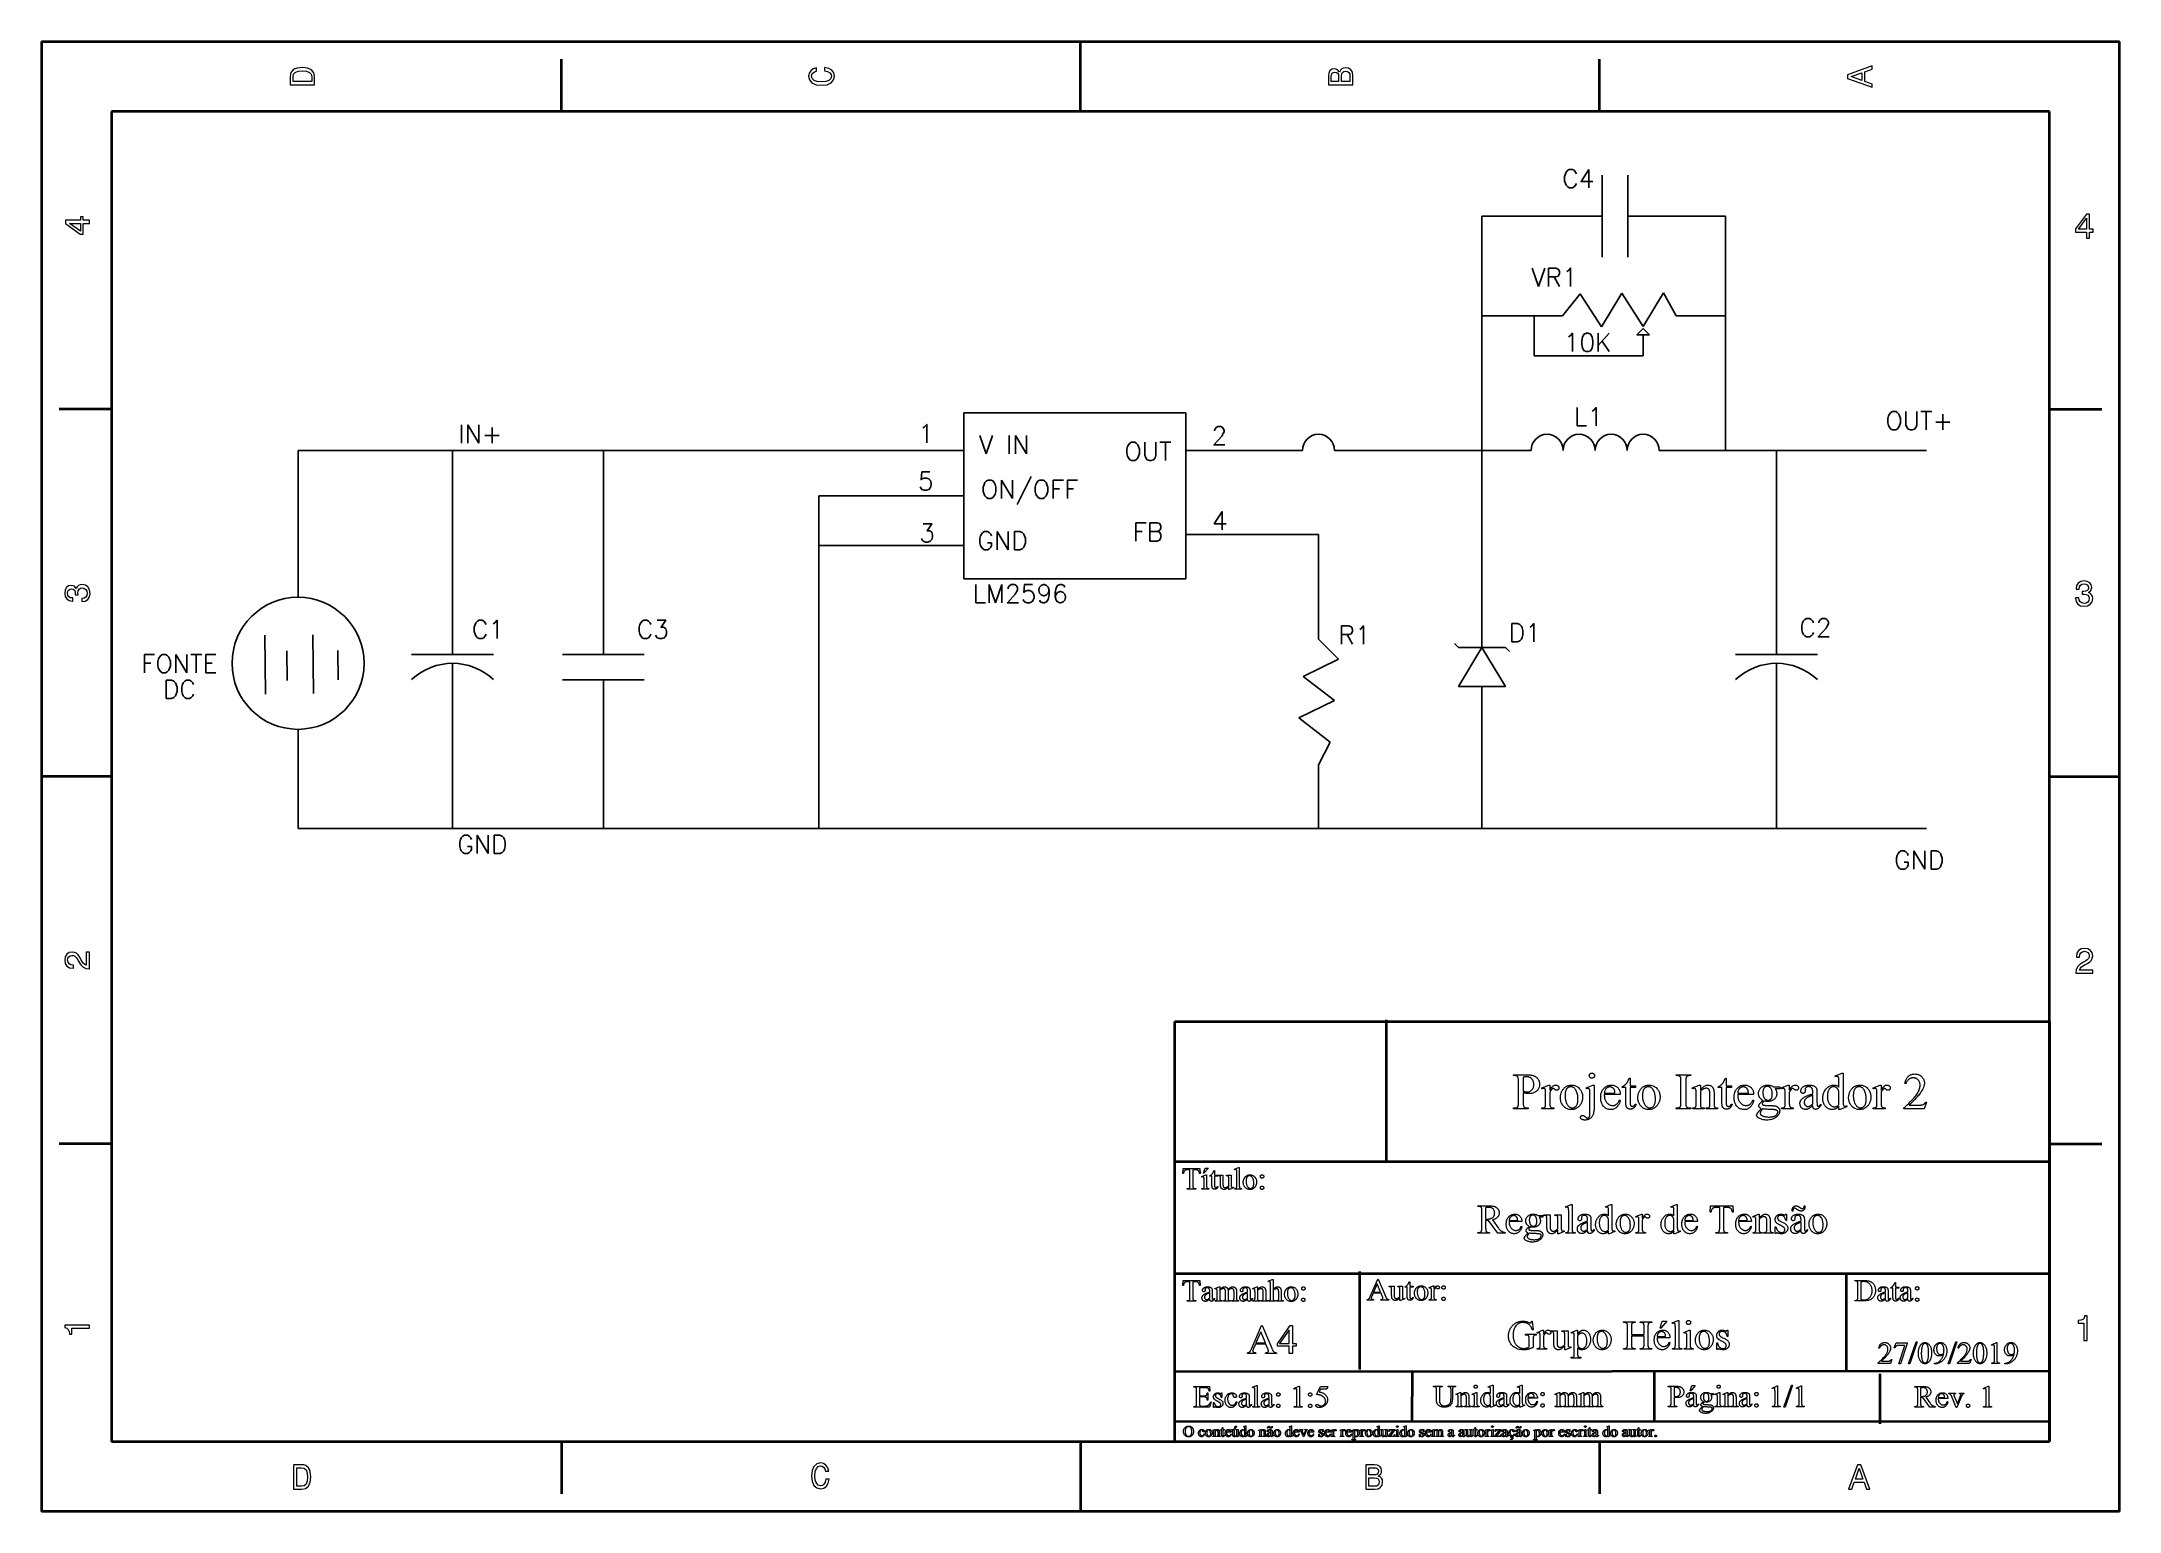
# Model space of a CAD drawing. Extents: x 0 to 297, y 0 to 210.
import ezdxf
from ezdxf.enums import TextEntityAlignment as Align

# ---------------------------------------------------------------- set-up
doc = ezdxf.new("R2010")
doc.units = 0
for name, color, linetype in [('120CLI', 4, 'Continuous'), ('PADRAO', 3, 'Continuous'), ('TEXTO', 3, 'Continuous')]:
    doc.layers.add(name, color=color, linetype=linetype)
doc.styles.add('803', font='SIMPLEX', dxfattribs={"height": 2})

msp = doc.modelspace()

# ---------------------------------------------------------------- texts
at = {"layer": 'PADRAO', "color": 7, "linetype": 'Continuous', "style": '803'}
for s, p in [('C4', (219.660388, 190.42551)), ('VR1', (216.249731, 176.31694)), ('10K', (220.997958, 167.013259)), ('L1', (221.123043, 156.393748)), ('IN+', (62.703905, 153.925621)), ('1', (126.400941, 153.990053)), ('2', (168.34743, 153.681121)), ('OUT+', (268.384296, 155.824804)), ('V IN', (137.613628, 152.396618)), ('OUT', (158.155399, 151.450139)), ('5', (126.387103, 147.209317)), ('ON/OFF', (141.232001, 145.858723)), ('4', (168.405432, 141.555494)), ('3', (126.57396, 139.797222)), ('GND', (137.364085, 138.695789)), ('FB', (158.146172, 139.952905)), ('LM2596', (139.899276, 131.121057)), ('C1', (63.820096, 126.015857)), ('C3', (87.377059, 126.015857)), ('R1', (187.67434, 125.208482)), ('D1', (212.020511, 125.54486)), ('C2', (253.548189, 126.26154)), ('FONTE', (19.70227, 121.117183)), ('DC', (19.70227, 117.452914)), ('GND', (63.029411, 95.312942)), ('GND', (268.384296, 93.049157))]:
    msp.add_text(s, height=2.620201, dxfattribs=at).set_placement(p, align=Align.MIDDLE)

# ---------------------------------------------------------------- linework, layer by layer
at = {"color": 7, "lineweight": 35}
for p, q in [((0.00002, 209.999969), (296.999512, 209.999969)), ((0.00002, 209.999969), (0.00002, 0.000561)), ((296.999512, 0.000561), (296.999512, 209.999969)), ((287, 200), (10, 200)), ((10, 200), (10, 10)), ((287, 10), (287, 200)), ((162, 70), (287, 70)), ((162, 10), (162, 70)), ((192.259445, 50.205864), (192.259445, 70.230988)), ((287, 70), (287, 10)), ((162, 50), (287, 50)), ((162, 34), (287, 34)), ((162, 20), (286.882111, 20.066713)), ((162, 12.832358), (286.882111, 12.899072)), ((10, 10), (287, 10)), ((97, 10), (287, 10)), ((296.999512, 0.000561), (0.00002, 0.000561))]:
    msp.add_line(p, q, dxfattribs=at)
at = {"color": 7, "lineweight": 35, "ltscale": 0.25}
for p, q in [((148.5, 200), (148.5, 210)), ((10, 105), (0, 105)), ((287, 105), (297, 105)), ((148.5, 10), (148.5, 0))]:
    msp.add_line(p, q, dxfattribs=at)
at = {"color": 7, "lineweight": 35, "ltscale": 0.1875}
for p, q in [((74.300003, 200), (74.300003, 207.5)), ((222.699997, 200), (222.699997, 207.5)), ((10, 157.5), (2.5, 157.5)), ((287, 157.5), (294.5, 157.5)), ((10, 52.5), (2.5, 52.5)), ((287, 52.5), (294.5, 52.5)), ((74.300003, 10), (74.300003, 2.5)), ((222.699997, 10), (222.699997, 2.5))]:
    msp.add_line(p, q, dxfattribs=at)
at = {"color": 7, "lineweight": 35, "ltscale": 0.35}
msp.add_line((188.434967, 20.259727), (188.434967, 34.259727), dxfattribs=at)
at = {"color": 7, "lineweight": 35, "ltscale": 0.3489}
msp.add_line((258.001556, 20.018793), (258.001556, 33.974796), dxfattribs=at)
at = {"color": 7, "lineweight": 35, "ltscale": 0.179776}
msp.add_line((195.900818, 12.80908), (195.941467, 20), dxfattribs=at)
at = {"color": 7, "lineweight": 35, "ltscale": 0.178418}
for p, q in [((230.560867, 13.042704), (230.560867, 20.179438)), ((262.789368, 12.504389), (262.789368, 19.641123))]:
    msp.add_line(p, q, dxfattribs=at)
at = {"color": 7, "lineweight": 13}
for points in [[(35.533215, 204.994965), (35.533215, 203.829971), (39.033215, 203.829971), (39.033215, 204.994965), (38.922264, 205.544678), (38.584366, 205.953171), (38.034657, 206.205338), (37.283215, 206.296112), (36.516644, 206.215424), (36.21405, 206.114563), (35.971977, 205.973343), (35.644165, 205.56485), (35.563473, 205.297562)], [(35.951801, 204.959656), (36.027451, 205.342941), (36.259438, 205.605194), (36.672985, 205.761536), (37.283215, 205.811966), (37.873272, 205.756485), (38.286816, 205.600143), (38.533936, 205.332855), (38.614628, 204.959656), (38.614628, 204.298996), (35.951801, 204.298996)], [(111.93206, 205.817017), (112.35569, 205.716141), (112.658287, 205.549713), (112.844887, 205.317734), (112.905403, 205.045395), (112.814629, 204.71759), (112.54229, 204.460388), (112.098488, 204.28891), (111.483215, 204.233429), (110.872986, 204.28891), (110.424141, 204.455338), (110.151802, 204.71254), (110.055984, 205.045395), (110.106415, 205.287476), (110.247627, 205.494247), (110.474571, 205.655624), (110.787247, 205.766571), (110.787247, 206.245682), (110.308144, 206.094391), (109.94503, 205.832138), (109.718086, 205.474075), (109.637398, 205.045395), (109.763474, 204.510818), (110.116501, 204.10231), (110.696472, 203.840057), (111.483215, 203.749283), (112.269958, 203.840057), (112.84993, 204.10231), (113.208, 204.510818), (113.329041, 205.045395), (113.233215, 205.51442), (112.965927, 205.892654), (112.527161, 206.159943), (111.93206, 206.301163)], [(185.542007, 205.630417), (185.249496, 205.983429), (185.052811, 206.074219), (184.81073, 206.104477), (184.432495, 206.03891), (184.160156, 205.842224), (183.993729, 205.524506), (183.933212, 205.080704), (183.933212, 203.835022), (187.433212, 203.835022), (187.433212, 205.151306), (187.36261, 205.620331), (187.155838, 205.968307), (186.828018, 206.185165), (186.384216, 206.260818), (186.08667, 206.215424), (185.839554, 206.094391), (185.65799, 205.897705)], [(185.385666, 204.984879), (185.385666, 204.298996), (184.351807, 204.298996), (184.351807, 205.025223), (184.382065, 205.297562), (184.472839, 205.489197), (184.629181, 205.605194), (184.86116, 205.645538), (185.093155, 205.600143), (185.254532, 205.479111), (185.355408, 205.272339)], [(187.014618, 205.095825), (187.014618, 204.298996), (185.809296, 204.298996), (185.809296, 205.050446), (185.844589, 205.368164), (185.9505, 205.595108), (186.132065, 205.731277), (186.394302, 205.776657), (186.671692, 205.731277), (186.863327, 205.605194), (186.979324, 205.393372)], [(261.633209, 203.466858), (261.633209, 203.930847), (260.604401, 204.298996), (260.604401, 205.695969), (261.633209, 206.064133), (261.633209, 206.538193), (258.128174, 205.257217), (258.128174, 204.742798)], [(260.17572, 204.460388), (258.632477, 205), (260.17572, 205.539627)], [(6.833213, 184.02739), (6.833213, 184.481277), (5.965778, 184.481277), (5.965778, 184.98056), (5.56232, 184.98056), (5.56232, 184.481277), (3.408862, 184.481277), (3.408862, 184.022339), (5.521974, 182.489197), (5.965778, 182.489197), (5.965778, 184.02739)], [(292.277374, 181.916794), (292.731262, 181.916794), (292.731262, 182.784225), (293.23056, 182.784225), (293.23056, 183.187683), (292.731262, 183.187683), (292.731262, 185.341141), (292.272339, 185.341141), (290.739197, 183.228027), (290.739197, 182.784225), (292.277374, 182.784225)], [(291.162842, 183.187683), (292.277374, 184.756134), (292.277374, 183.187683)], [(5.56232, 182.912827), (3.993876, 184.02739), (5.56232, 184.02739)], [(5.73379, 129.979111), (5.769093, 129.979111), (6.253242, 130.059799), (6.616354, 130.296829), (6.848343, 130.670029), (6.934078, 131.164276), (6.848343, 131.688766), (6.626441, 132.082138), (6.273415, 132.334305), (5.819525, 132.425079), (5.521974, 132.384735), (5.279899, 132.273788), (5.0933, 132.092224), (4.957133, 131.850143), (4.684798, 132.177963), (4.251081, 132.293961), (3.857709, 132.218307), (3.560158, 132.00145), (3.373559, 131.648422), (3.307997, 131.164276), (3.388689, 130.710388), (3.610591, 130.362396), (3.963617, 130.135452), (4.432637, 130.059799), (4.46794, 130.059799), (4.46794, 130.508652), (4.145173, 130.548996), (3.913184, 130.680115), (3.771974, 130.891937), (3.721542, 131.189484), (3.761888, 131.451736), (3.867795, 131.643372), (4.039265, 131.759369), (4.271254, 131.804764), (4.518372, 131.759369), (4.684798, 131.638336), (4.785663, 131.426514), (4.815922, 131.139053), (4.810879, 130.942368), (5.209294, 130.942368), (5.199208, 131.189484), (5.244596, 131.507217), (5.365634, 131.744247), (5.56232, 131.885452), (5.819525, 131.935883), (6.112032, 131.880417), (6.328891, 131.734161), (6.465058, 131.502167), (6.510447, 131.194534), (6.460014, 130.876801), (6.308718, 130.644821), (6.066643, 130.498566), (5.73379, 130.443085)], [(290.729126, 130.51622), (290.729126, 130.480911), (290.809814, 129.996765), (291.046844, 129.633652), (291.420044, 129.401657), (291.914276, 129.315933), (292.438782, 129.401657), (292.832153, 129.623566), (293.08429, 129.976593), (293.175079, 130.430481), (293.134735, 130.728027), (293.023773, 130.970108), (292.842224, 131.156708), (292.600159, 131.292877), (292.927948, 131.565216), (293.043945, 131.998932), (292.968292, 132.392303), (292.751434, 132.68985), (292.398407, 132.87645), (291.914276, 132.942017), (291.460388, 132.861313), (291.112396, 132.63942), (290.885468, 132.286392), (290.809814, 131.817368), (290.809814, 131.782074), (291.258636, 131.782074), (291.299011, 132.104828), (291.430115, 132.336823), (291.641937, 132.478027), (291.939484, 132.528473), (292.201721, 132.488113), (292.393372, 132.382217), (292.509369, 132.210739), (292.554749, 131.97876), (292.509369, 131.731628), (292.388336, 131.565216), (292.176514, 131.46434), (291.889069, 131.434082), (291.692383, 131.439133), (291.692383, 131.04071), (291.939484, 131.050797), (292.257202, 131.005417), (292.494232, 130.884369), (292.635468, 130.687683), (292.685883, 130.430481), (292.630402, 130.13797), (292.484161, 129.921112), (292.252167, 129.784943), (291.944519, 129.739563), (291.626801, 129.789993), (291.394806, 129.941284), (291.248566, 130.183365), (291.193085, 130.51622)], [(290.76947, 76.916786), (293.175079, 76.916786), (293.175079, 77.350502), (291.273773, 77.350502), (291.3797, 77.587532), (291.561249, 77.784218), (292.121033, 78.142288), (292.418579, 78.293587), (292.751434, 78.510445), (292.988464, 78.762604), (293.124634, 79.060158), (293.175079, 79.398056), (293.089355, 79.821686), (292.852325, 80.154541), (292.489197, 80.366356), (292.020172, 80.442001), (291.536041, 80.35627), (291.167877, 80.119232), (290.930847, 79.740997), (290.850159, 79.241714), (290.850159, 79.171112), (291.309082, 79.171112), (291.309082, 79.211456), (291.354462, 79.554398), (291.490631, 79.806557), (291.707489, 79.967941), (291.994965, 80.023415), (292.287476, 79.972984), (292.504333, 79.846901), (292.645538, 79.650215), (292.695984, 79.403099), (292.660675, 79.171112), (292.56485, 78.974426), (292.403473, 78.802956), (292.181549, 78.651657), (291.884003, 78.490273), (291.389771, 78.177589), (291.041779, 77.844742), (290.835022, 77.441284), (290.76947, 76.931915)], [(6.833213, 77.519447), (6.833213, 79.925072), (6.399496, 79.925072), (6.399496, 78.023773), (6.162464, 78.129684), (5.965778, 78.311241), (5.607709, 78.871033), (5.456412, 79.168587), (5.239553, 79.501442), (4.987392, 79.738472), (4.689842, 79.874641), (4.351945, 79.925072), (3.928314, 79.839333), (3.595461, 79.602303), (3.383646, 79.239189), (3.307997, 78.770172), (3.393732, 78.286018), (3.630764, 77.91787), (4.009006, 77.680832), (4.508286, 77.600143), (4.578891, 77.600143), (4.578891, 78.059074), (4.538545, 78.059074), (4.195605, 78.104462), (3.943444, 78.240631), (3.782061, 78.457489), (3.726585, 78.744957), (3.777017, 79.03746), (3.903098, 79.254318), (4.099784, 79.395531), (4.346902, 79.445961), (4.578891, 79.41066), (4.775577, 79.314842), (4.947046, 79.153458), (5.098343, 78.931557), (5.259727, 78.634003), (5.572406, 78.139771), (5.90526, 77.791786), (6.308718, 77.585014), (6.818084, 77.519447)], [(211.786224, 59.798122), (211.786224, 58.374187), (211.787247, 58.285397), (211.790268, 58.203602), (211.795319, 58.128799), (211.802383, 58.060993), (211.811462, 58.000179), (211.822571, 57.946358), (211.835693, 57.899529), (211.85083, 57.859695), (211.867996, 57.826855), (211.887161, 57.801006), (211.91597, 57.77087), (211.947586, 57.743904), (211.98201, 57.720112), (212.019257, 57.699493), (212.059296, 57.682045), (212.102158, 57.66777), (212.147842, 57.656666), (212.19632, 57.648735), (212.24762, 57.643978), (212.301727, 57.642391), (212.489182, 57.642391), (212.489182, 57.50901), (210.394745, 57.50901), (210.394745, 57.642391), (210.578583, 57.642391), (210.638824, 57.644409), (210.695526, 57.650467), (210.748703, 57.660561), (210.79834, 57.67469), (210.844452, 57.69286), (210.887024, 57.715065), (210.926071, 57.74131), (210.961578, 57.771591), (210.993546, 57.805908), (211.021988, 57.844265), (211.03569, 57.869682), (211.047943, 57.901222), (211.058762, 57.938896), (211.06813, 57.982693), (211.076065, 58.032623), (211.08255, 58.08868), (211.087601, 58.150864), (211.091202, 58.219177), (211.093369, 58.293617), (211.094086, 58.374187), (211.094086, 61.532082), (211.093109, 61.620872), (211.090195, 61.702667), (211.085327, 61.777466), (211.078522, 61.845276), (211.069763, 61.90609), (211.059052, 61.959911), (211.046402, 62.006741), (211.031799, 62.046574), (211.015244, 62.079414), (210.99675, 62.105263), (210.96727, 62.135399), (210.935043, 62.162361), (210.90007, 62.186153), (210.862366, 62.206776), (210.821915, 62.224224), (210.778732, 62.238499), (210.732803, 62.249603), (210.684143, 62.25753), (210.632736, 62.262291), (210.578583, 62.263878), (210.394745, 62.263878), (210.394745, 62.397259), (212.186371, 62.397259), (212.314819, 62.395905), (212.437714, 62.39185), (212.555054, 62.385094), (212.66684, 62.375629), (212.773071, 62.363464), (212.873764, 62.348591), (212.968887, 62.331017), (213.058472, 62.310741), (213.142502, 62.287758), (213.220978, 62.262074), (213.295502, 62.233181), (213.36763, 62.200573), (213.437378, 62.164257), (213.504761, 62.124222), (213.569763, 62.080479), (213.63237, 62.03302), (213.692612, 61.981846), (213.750473, 61.926964), (213.805954, 61.868366), (213.859055, 61.806053), (213.908371, 61.740696), (213.952484, 61.672962), (213.991425, 61.602844), (214.025162, 61.53035), (214.053711, 61.455479), (214.077072, 61.378223), (214.095245, 61.298592), (214.108215, 61.216579), (214.116013, 61.132191), (214.118607, 61.045422), (214.114655, 60.927971), (214.102814, 60.814995), (214.083069, 60.706486), (214.05545, 60.602448), (214.019913, 60.502884), (213.976501, 60.407784), (213.925186, 60.317158), (213.865967, 60.230999), (213.798859, 60.149315), (213.723862, 60.072098), (213.641663, 60.000862), (213.552917, 59.93713), (213.457657, 59.880894), (213.355881, 59.832153), (213.247574, 59.790913), (213.132736, 59.757172), (213.011368, 59.730927), (212.883484, 59.712181), (212.749084, 59.700935), (212.608154, 59.697186), (212.572525, 59.697437), (212.536331, 59.698196), (212.499573, 59.699459), (212.462219, 59.701225), (212.424301, 59.703495), (212.385803, 59.706272), (212.346725, 59.709553), (212.307068, 59.713337), (212.26683, 59.717625), (212.226028, 59.72242), (212.184647, 59.727718), (212.142685, 59.733524), (212.100143, 59.739834), (212.057037, 59.746647), (212.013336, 59.753963), (211.96907, 59.761787), (211.924225, 59.770115), (211.878799, 59.778946), (211.832809, 59.78828)], [(221.595169, 62.638786), (221.625702, 62.637707), (221.655304, 62.63446), (221.68396, 62.629051), (221.711685, 62.621483), (221.738464, 62.611752), (221.764313, 62.599854), (221.789215, 62.585793), (221.813202, 62.569572), (221.836227, 62.551189), (221.858322, 62.53064), (221.878876, 62.508541), (221.897263, 62.485504), (221.913483, 62.461533), (221.927536, 62.436623), (221.939438, 62.410778), (221.949173, 62.383991), (221.956741, 62.35627), (221.962143, 62.327614), (221.965393, 62.298016), (221.966476, 62.267483), (221.965393, 62.237633), (221.962143, 62.208649), (221.956741, 62.180531), (221.949173, 62.153278), (221.939438, 62.126892), (221.927536, 62.101368), (221.913483, 62.07671), (221.897263, 62.052917), (221.878876, 62.029991), (221.858322, 62.007927), (221.836227, 61.987381), (221.813202, 61.968994), (221.789215, 61.952774), (221.764313, 61.938713), (221.738464, 61.926819), (221.711685, 61.917084), (221.68396, 61.909515), (221.655304, 61.904106), (221.625702, 61.900864), (221.595169, 61.89978), (221.565323, 61.900864), (221.536331, 61.904106), (221.508224, 61.909515), (221.480972, 61.917084), (221.454575, 61.926819), (221.429062, 61.938713), (221.404404, 61.952774), (221.3806, 61.968994), (221.357681, 61.987381), (221.335617, 62.007927), (221.315063, 62.029991), (221.296692, 62.052917), (221.280457, 62.07671), (221.266403, 62.101368), (221.254501, 62.126892), (221.244781, 62.153278), (221.237198, 62.180531), (221.231796, 62.208649), (221.228546, 62.237633), (221.227478, 62.267483), (221.228546, 62.298016), (221.231796, 62.327614), (221.237198, 62.35627), (221.244781, 62.383991), (221.254501, 62.410778), (221.266403, 62.436623), (221.280457, 62.461533), (221.296692, 62.485504), (221.315063, 62.508541), (221.335617, 62.53064), (221.357681, 62.551189), (221.3806, 62.569572), (221.404404, 62.585793), (221.429062, 62.599854), (221.454575, 62.611752), (221.480972, 62.621483), (221.508224, 62.629055), (221.536331, 62.63446), (221.565323, 62.637707)], [(235.722778, 57.642391), (235.722778, 57.50901), (233.628342, 57.50901), (233.628342, 57.642391), (233.801376, 57.642391), (233.860275, 57.644157), (233.915863, 57.649456), (233.96814, 57.658291), (234.01709, 57.670654), (234.062729, 57.68655), (234.105042, 57.705982), (234.144058, 57.728947), (234.179749, 57.75544), (234.212112, 57.785469), (234.241165, 57.819031), (234.257599, 57.845348), (234.272308, 57.878151), (234.285294, 57.917446), (234.296539, 57.963226), (234.306061, 58.015499), (234.313843, 58.074261), (234.319901, 58.139507), (234.324219, 58.211246), (234.326813, 58.289471), (234.327682, 58.374187), (234.327682, 61.532082), (234.327225, 61.603821), (234.325806, 61.670509), (234.323471, 61.732155), (234.32019, 61.78875), (234.315979, 61.840302), (234.310822, 61.886803), (234.304718, 61.928261), (234.297699, 61.964668), (234.289734, 61.996033), (234.280823, 62.022346), (234.272858, 62.040119), (234.263382, 62.057388), (234.25238, 62.07415), (234.239868, 62.090408), (234.225845, 62.106163), (234.210312, 62.12141), (234.193268, 62.136154), (234.174698, 62.150394), (234.154617, 62.164131), (234.133026, 62.177361), (234.101151, 62.193798), (234.069, 62.208504), (234.03656, 62.221481), (234.003815, 62.232731), (233.970795, 62.242249), (233.937485, 62.250034), (233.9039, 62.256088), (233.87001, 62.260418), (233.835831, 62.263012), (233.801376, 62.263878), (233.628342, 62.263878), (233.628342, 62.397259), (235.722778, 62.397259), (235.722778, 62.263878), (235.546143, 62.263878), (235.48793, 62.262112), (235.432953, 62.256813), (235.381226, 62.247978), (235.332733, 62.235615), (235.287491, 62.219719), (235.245499, 62.200287), (235.206741, 62.177322), (235.171234, 62.150826), (235.138977, 62.120796), (235.109955, 62.087238), (235.092834, 62.060921), (235.077515, 62.028114), (235.063995, 61.988823), (235.052277, 61.943039), (235.042358, 61.89077), (235.034241, 61.832008), (235.027939, 61.766762), (235.023438, 61.695023), (235.020721, 61.616798), (235.019821, 61.532082), (235.019821, 58.374187), (235.020294, 58.302448), (235.021698, 58.23576), (235.024048, 58.174114), (235.027328, 58.117519), (235.03154, 58.065968), (235.036697, 58.019463), (235.042786, 57.978008), (235.04982, 57.941597), (235.057785, 57.910236), (235.066696, 57.883919), (235.074692, 57.86615), (235.08429, 57.848881), (235.095459, 57.832119), (235.108215, 57.815861), (235.122574, 57.800106), (235.138504, 57.784859), (235.156021, 57.770115), (235.175125, 57.755875), (235.195816, 57.742138), (235.218094, 57.728909), (235.249283, 57.712471), (235.280823, 57.697762), (235.312729, 57.684784), (235.344986, 57.673538), (235.377609, 57.664021), (235.410599, 57.656235), (235.443939, 57.650177), (235.477646, 57.645851), (235.511719, 57.643257), (235.546143, 57.642391)], [(256.912415, 57.880314), (256.864197, 57.831272), (256.816223, 57.785072), (256.768463, 57.741726), (256.720917, 57.701225), (256.673584, 57.66357), (256.626465, 57.628765), (256.579559, 57.596809), (256.532867, 57.567699), (256.48642, 57.541435), (256.440155, 57.518024), (256.393646, 57.497131), (256.346436, 57.478439), (256.298492, 57.461948), (256.249817, 57.447655), (256.200439, 57.435562), (256.15033, 57.425667), (256.099487, 57.417969), (256.047943, 57.412472), (255.995667, 57.409172), (255.942688, 57.408073), (255.835907, 57.412598), (255.731873, 57.42617), (255.630569, 57.448792), (255.532013, 57.480461), (255.436188, 57.521175), (255.343109, 57.570942), (255.252777, 57.629757), (255.165176, 57.69762), (255.080322, 57.774529), (254.998199, 57.860489), (254.921478, 57.953548), (254.852844, 58.051765), (254.792282, 58.155136), (254.739807, 58.26366), (254.695389, 58.377342), (254.659058, 58.496178), (254.630783, 58.620167), (254.610596, 58.749313), (254.59848, 58.883614), (254.594452, 59.023071), (254.598923, 59.163895), (254.612335, 59.302307), (254.634674, 59.438301), (254.66597, 59.57188), (254.706207, 59.703045), (254.755371, 59.831795), (254.813477, 59.958126), (254.880539, 60.082047), (254.956528, 60.203548), (255.041458, 60.322636), (255.133423, 60.434624), (255.230499, 60.534821), (255.332703, 60.62323), (255.440018, 60.699852), (255.55246, 60.764687), (255.670013, 60.817734), (255.792679, 60.858994), (255.920471, 60.888462), (256.053406, 60.906143), (256.191406, 60.912037), (256.277161, 60.909264), (256.359833, 60.900936), (256.439514, 60.887058), (256.516144, 60.867626), (256.589752, 60.842644), (256.660339, 60.812111), (256.727905, 60.776024), (256.792419, 60.73439), (256.853943, 60.687202), (256.912415, 60.63446), (256.912415, 61.24369), (256.91214, 61.35252), (256.911316, 61.452629), (256.909973, 61.544014), (256.908081, 61.626675), (256.90564, 61.700611), (256.902679, 61.765823), (256.89917, 61.822311), (256.895111, 61.870079), (256.890503, 61.909119), (256.885376, 61.939434), (256.879639, 61.964561), (256.873322, 61.988029), (256.866394, 62.009838), (256.858826, 62.029991), (256.850677, 62.048485), (256.841888, 62.065319), (256.832489, 62.080494), (256.82251, 62.094013), (256.81189, 62.105873), (256.800659, 62.116077), (256.788818, 62.124981), (256.776428, 62.132946), (256.763458, 62.139977), (256.749878, 62.146069), (256.735748, 62.151222), (256.721069, 62.155441), (256.70578, 62.158722), (256.689911, 62.161064), (256.673462, 62.162472), (256.656464, 62.162941), (256.637085, 62.162361), (256.616516, 62.160633), (256.594696, 62.157749), (256.571655, 62.153709), (256.547394, 62.148521), (256.521912, 62.142174), (256.495209, 62.134678), (256.467255, 62.126026), (256.43811, 62.116219), (256.407715, 62.105263), (256.36084, 62.231434), (257.345001, 62.635181), (257.507202, 62.635181), (257.507202, 58.817589), (257.507477, 58.706036), (257.508301, 58.603531), (257.509644, 58.510075), (257.511536, 58.425667), (257.513977, 58.350304), (257.516937, 58.283993), (257.520447, 58.226727), (257.524506, 58.178513), (257.529114, 58.139347), (257.534241, 58.109226), (257.539978, 58.084408), (257.546356, 58.061138), (257.553375, 58.039417), (257.561066, 58.019249), (257.569397, 58.000629), (257.578369, 57.983559), (257.588013, 57.96804), (257.598267, 57.954071), (257.609192, 57.941654), (257.620758, 57.930782), (257.632874, 57.921196), (257.645355, 57.912617), (257.658234, 57.905045), (257.671509, 57.898483), (257.685211, 57.892933), (257.69928, 57.88839), (257.713745, 57.884857), (257.728638, 57.882336), (257.743896, 57.880821), (257.759552, 57.880314), (257.779663, 57.880928), (257.801086, 57.882767), (257.823792, 57.88583), (257.847809, 57.890121), (257.873108, 57.895638), (257.899719, 57.902378), (257.927612, 57.910343), (257.956818, 57.919537), (257.987305, 57.929955), (258.019104, 57.941597), (258.058777, 57.815426), (257.078217, 57.408073), (256.912415, 57.408073)], [(269.421417, 58.44989), (269.078949, 57.50901), (266.195038, 57.50901), (266.195038, 57.642391), (266.441986, 57.870293), (266.673889, 58.089687), (266.890747, 58.300575), (267.092499, 58.502953), (267.279205, 58.696827), (267.450836, 58.882191), (267.607391, 59.059048), (267.748871, 59.227394), (267.875305, 59.387238), (267.986664, 59.53857), (268.085297, 59.684387), (268.173523, 59.827682), (268.251404, 59.968456), (268.318878, 60.106705), (268.375977, 60.242428), (268.422699, 60.375629), (268.459045, 60.506306), (268.485016, 60.63446), (268.50058, 60.760094), (268.505768, 60.883198), (268.50293, 60.974548), (268.494385, 61.06258), (268.480133, 61.147293), (268.460205, 61.228691), (268.43457, 61.306774), (268.403259, 61.381542), (268.366211, 61.452991), (268.323517, 61.521122), (268.275085, 61.585938), (268.220978, 61.647438), (268.162903, 61.704288), (268.1026, 61.755154), (268.040039, 61.800034), (267.975281, 61.838932), (267.908264, 61.871845), (267.838989, 61.898773), (267.767517, 61.919716), (267.693787, 61.934677), (267.617859, 61.943653), (267.539642, 61.946644), (267.468292, 61.944538), (267.398407, 61.93821), (267.330017, 61.927666), (267.263092, 61.912903), (267.197632, 61.893925), (267.133667, 61.870728), (267.071167, 61.843311), (267.010162, 61.811676), (266.950623, 61.775826), (266.892578, 61.73576), (266.836761, 61.691616), (266.783936, 61.643547), (266.73407, 61.591545), (266.687256, 61.535614), (266.643372, 61.475754), (266.602539, 61.411968), (266.564667, 61.34425), (266.529785, 61.272602), (266.497894, 61.197025), (266.468994, 61.117519), (266.335632, 61.117519), (266.356476, 61.247799), (266.382996, 61.37188), (266.415161, 61.489761), (266.453003, 61.60144), (266.49649, 61.706921), (266.545654, 61.806198), (266.600464, 61.899277), (266.660919, 61.986156), (266.727051, 62.066833), (266.798859, 62.141312), (266.875336, 62.209118), (266.955505, 62.269791), (267.039429, 62.323322), (267.127045, 62.369717), (267.218384, 62.408974), (267.313416, 62.441093), (267.41217, 62.466076), (267.514648, 62.483921), (267.620819, 62.494629), (267.730713, 62.498196), (267.847717, 62.494373), (267.960785, 62.48291), (268.069916, 62.463806), (268.17514, 62.437057), (268.276398, 62.402664), (268.373749, 62.360634), (268.467163, 62.310955), (268.556671, 62.253639), (268.642242, 62.188679), (268.723877, 62.116077), (268.799561, 62.038284), (268.867279, 61.957748), (268.927032, 61.874474), (268.97879, 61.788464), (269.022614, 61.699711), (269.058472, 61.608215), (269.086365, 61.513985), (269.106262, 61.417011), (269.118225, 61.317303), (269.122192, 61.214851), (269.120483, 61.140591), (269.115295, 61.06633), (269.106628, 60.992065), (269.094513, 60.917805), (269.078949, 60.843544), (269.059906, 60.769283), (269.037415, 60.695023), (269.011475, 60.620762), (268.982056, 60.546501), (268.949158, 60.47224), (268.892517, 60.354755), (268.829193, 60.235901), (268.759277, 60.115681), (268.682709, 59.994087), (268.599487, 59.871124), (268.509674, 59.746788), (268.413208, 59.621086), (268.310089, 59.494015), (268.200378, 59.36557), (268.083984, 59.23576), (267.911224, 59.04744), (267.751923, 58.874691), (267.606079, 58.717518), (267.473755, 58.575916), (267.354919, 58.44989), (267.249542, 58.339436), (267.157654, 58.244556), (267.079224, 58.165245), (267.014313, 58.101513), (266.96286, 58.053352), (268.239014, 58.053352), (268.314545, 58.053638), (268.385437, 58.054504), (268.451691, 58.055946), (268.513275, 58.057964), (268.57019, 58.060562), (268.622498, 58.063732), (268.670135, 58.067482), (268.713135, 58.071808), (268.751465, 58.07671), (268.785156, 58.082191), (268.816193, 58.088554), (268.846649, 58.096104), (268.876465, 58.104847), (268.905701, 58.114777), (268.934296, 58.1259), (268.96228, 58.13821), (268.989685, 58.151711), (269.016449, 58.166401), (269.042603, 58.182281), (269.068146, 58.199348), (269.093048, 58.217751), (269.11731, 58.237633), (269.14093, 58.258991), (269.163879, 58.28183), (269.186188, 58.306145), (269.207855, 58.331936), (269.228882, 58.359207), (269.249237, 58.387959), (269.268951, 58.418186), (269.288025, 58.44989)], [(211.786224, 60.003601), (211.824005, 59.996574), (211.860931, 59.989906), (211.896973, 59.983597), (211.932159, 59.977646), (211.966476, 59.972061), (211.999924, 59.966831), (212.032516, 59.961967), (212.06424, 59.957458), (212.095093, 59.953316), (212.125092, 59.949528), (212.154221, 59.946106), (212.18248, 59.943039), (212.209885, 59.940338), (212.236404, 59.937992), (212.262085, 59.936012), (212.28688, 59.934387), (212.310822, 59.933128), (212.333893, 59.932224), (212.356094, 59.931686), (212.377441, 59.931503), (212.451385, 59.934406), (212.523285, 59.943111), (212.59314, 59.957623), (212.660919, 59.977936), (212.726654, 60.004055), (212.790344, 60.035976), (212.851959, 60.0737), (212.91153, 60.117229), (212.969055, 60.166561), (213.024521, 60.221699), (213.076233, 60.281452), (213.122498, 60.344627), (213.163315, 60.411228), (213.1987, 60.481255), (213.228638, 60.554703), (213.253143, 60.631577), (213.272186, 60.711876), (213.285797, 60.795601), (213.293961, 60.882748), (213.296692, 60.97332), (213.29538, 61.036316), (213.291489, 61.098412), (213.285004, 61.159607), (213.275925, 61.219898), (213.264236, 61.279289), (213.249969, 61.337776), (213.233093, 61.395367), (213.213623, 61.452053), (213.191559, 61.507839), (213.166901, 61.562721), (213.139877, 61.615788), (213.110672, 61.666111), (213.079315, 61.713696), (213.045776, 61.758541), (213.010101, 61.800648), (212.972244, 61.840012), (212.932236, 61.876637), (212.890045, 61.910522), (212.845718, 61.941669), (212.79921, 61.970078), (212.750977, 61.995762), (212.701447, 62.018745), (212.65062, 62.039021), (212.59848, 62.056595), (212.545059, 62.071465), (212.490341, 62.083633), (212.434326, 62.093094), (212.376999, 62.099854), (212.31839, 62.103909), (212.258469, 62.105263), (212.220657, 62.104576), (212.180756, 62.10252), (212.138748, 62.099098), (212.094666, 62.094303), (212.048492, 62.088139), (212.000214, 62.080605), (211.94986, 62.071701), (211.8974, 62.061424), (211.842865, 62.049782), (211.786224, 62.036766)], [(215.574982, 60.908432), (215.574982, 60.165825), (215.658112, 60.306919), (215.741669, 60.433163), (215.825668, 60.544556), (215.910095, 60.641094), (215.994949, 60.722782), (216.080246, 60.789616), (216.16597, 60.841599), (216.252121, 60.878731), (216.338715, 60.901009), (216.425735, 60.908432), (216.464706, 60.907227), (216.502304, 60.903603), (216.538544, 60.897564), (216.573395, 60.889111), (216.606888, 60.878242), (216.639008, 60.86496), (216.669754, 60.849258), (216.699142, 60.831146), (216.727142, 60.810616), (216.753784, 60.78767), (216.778442, 60.763138), (216.800507, 60.73785), (216.819977, 60.711803), (216.836838, 60.685001), (216.85112, 60.65744), (216.862793, 60.629128), (216.871887, 60.600052), (216.878372, 60.570221), (216.882263, 60.539635), (216.88356, 60.508289), (216.882629, 60.480602), (216.879807, 60.453785), (216.875122, 60.427826), (216.868561, 60.402737), (216.860138, 60.378513), (216.849823, 60.355152), (216.837631, 60.332657), (216.823578, 60.311028), (216.807648, 60.290264), (216.789841, 60.270367), (216.770721, 60.251873), (216.7509, 60.235325), (216.730347, 60.220726), (216.709091, 60.208073), (216.687088, 60.197365), (216.664383, 60.188606), (216.640945, 60.181793), (216.616806, 60.176926), (216.591919, 60.174007), (216.56633, 60.173035), (216.540787, 60.174278), (216.514633, 60.178009), (216.487869, 60.184227), (216.460495, 60.192932), (216.432495, 60.204124), (216.4039, 60.217808), (216.37468, 60.233974), (216.344849, 60.252628), (216.314407, 60.273773), (216.28334, 60.297401), (216.252792, 60.321033), (216.223862, 60.342175), (216.196564, 60.360832), (216.170868, 60.376999), (216.146805, 60.390678), (216.124374, 60.401871), (216.103546, 60.41058), (216.084351, 60.416798), (216.066788, 60.420528), (216.050827, 60.421772), (216.03775, 60.421051), (216.024445, 60.418888), (216.010925, 60.415283), (215.997192, 60.410236), (215.983246, 60.403748), (215.96907, 60.395817), (215.954681, 60.386444), (215.940094, 60.375629), (215.925278, 60.363373), (215.910233, 60.349674), (215.877686, 60.318203), (215.844925, 60.282909), (215.811935, 60.243797), (215.778732, 60.200863), (215.745316, 60.154106), (215.711685, 60.103531), (215.677826, 60.049133), (215.643768, 59.990913), (215.609482, 59.928875), (215.574982, 59.86301), (215.574982, 58.28046), (215.575668, 58.226997), (215.577728, 58.176205), (215.581146, 58.128078), (215.585938, 58.082623), (215.592102, 58.039833), (215.59964, 57.99971), (215.608551, 57.962254), (215.61882, 57.927467), (215.630463, 57.895348), (215.643478, 57.865894), (215.653564, 57.846752), (215.6651, 57.828262), (215.678085, 57.810417), (215.692505, 57.793221), (215.708359, 57.776676), (215.725662, 57.760777), (215.744415, 57.745529), (215.764603, 57.730927), (215.786224, 57.716976), (215.809296, 57.703674), (215.834137, 57.691345), (215.861069, 57.680317), (215.890091, 57.670582), (215.921204, 57.662148), (215.954391, 57.65501), (215.989685, 57.64917), (216.027069, 57.644627), (216.066544, 57.641384), (216.108109, 57.639435), (216.151764, 57.638786), (216.151764, 57.50901), (214.461075, 57.50901), (214.461075, 57.638786), (214.510239, 57.63958), (214.556808, 57.64196), (214.6008, 57.645924), (214.642181, 57.651478), (214.680969, 57.658615), (214.717163, 57.667339), (214.750763, 57.677647), (214.781754, 57.689545), (214.810165, 57.703026), (214.835983, 57.718094), (214.853455, 57.730316), (214.869858, 57.743904), (214.885178, 57.758865), (214.899429, 57.775196), (214.912582, 57.792896), (214.924652, 57.811966), (214.935654, 57.832405), (214.945572, 57.854218), (214.954391, 57.877396), (214.962143, 57.901943), (214.965576, 57.916473), (214.968643, 57.935543), (214.971344, 57.959156), (214.973679, 57.987309), (214.975662, 58.020004), (214.977295, 58.057243), (214.978546, 58.099026), (214.979446, 58.145348), (214.979996, 58.196213), (214.980179, 58.251621), (214.980179, 59.531361), (214.979935, 59.642048), (214.979233, 59.743401), (214.978058, 59.835415), (214.976425, 59.918095), (214.974319, 59.991436), (214.971741, 60.055443), (214.968689, 60.110111), (214.965179, 60.155441), (214.961197, 60.191437), (214.956741, 60.218094), (214.95166, 60.239491), (214.945786, 60.259697), (214.939117, 60.278709), (214.931656, 60.296539), (214.923401, 60.313175), (214.914352, 60.328621), (214.90451, 60.34288), (214.893875, 60.355946), (214.882446, 60.367825), (214.870224, 60.378513), (214.8573, 60.388103), (214.843765, 60.396683), (214.82962, 60.404251), (214.81485, 60.410812), (214.799484, 60.416363), (214.783493, 60.420906), (214.766891, 60.424438), (214.74968, 60.426964), (214.731857, 60.428478), (214.713409, 60.428982), (214.690765, 60.42844), (214.667557, 60.426819), (214.643768, 60.424114), (214.6194, 60.42033), (214.594452, 60.415462), (214.568924, 60.409515), (214.542831, 60.402485), (214.516144, 60.394375), (214.488892, 60.385181), (214.461075, 60.374908), (214.425018, 60.504684), (215.423584, 60.908432)], [(218.682404, 60.908432), (218.829422, 60.902737), (218.97052, 60.885651), (219.105698, 60.85717), (219.23497, 60.817303), (219.358322, 60.766041), (219.475769, 60.703388), (219.587311, 60.629341), (219.692932, 60.543907), (219.792648, 60.447079), (219.886444, 60.33886), (219.959732, 60.240086), (220.025314, 60.138428), (220.08316, 60.033886), (220.133316, 59.926456), (220.175735, 59.816147), (220.210449, 59.702953), (220.237457, 59.586876), (220.256744, 59.467915), (220.268311, 59.346069), (220.272171, 59.22134), (220.27005, 59.132549), (220.263672, 59.043545), (220.253021, 58.954323), (220.238144, 58.864887), (220.218994, 58.77523), (220.195602, 58.685364), (220.167953, 58.595276), (220.136047, 58.504974), (220.099899, 58.414455), (220.059479, 58.323719), (220.015335, 58.235111), (219.967987, 58.15097), (219.917435, 58.071304), (219.863663, 57.996105), (219.806686, 57.925377), (219.746506, 57.859119), (219.683105, 57.797329), (219.616516, 57.740013), (219.546707, 57.687164), (219.473679, 57.638786), (219.398224, 57.594952), (219.32106, 57.555729), (219.242203, 57.521122), (219.161652, 57.491131), (219.079407, 57.465752), (218.995453, 57.444988), (218.909821, 57.428837), (218.822495, 57.417301), (218.733475, 57.410381), (218.642761, 57.408073), (218.496582, 57.414021), (218.356522, 57.431866), (218.22261, 57.461605), (218.094803, 57.503242), (217.973145, 57.556774), (217.857605, 57.622204), (217.748199, 57.699528), (217.644913, 57.78875), (217.54776, 57.88987), (217.456741, 58.00288), (217.3862, 58.104324), (217.323074, 58.208218), (217.26738, 58.314564), (217.219101, 58.423359), (217.178268, 58.534607), (217.144852, 58.648304), (217.118851, 58.764454), (217.100296, 58.883057), (217.089157, 59.004108), (217.085434, 59.127613), (217.087692, 59.218403), (217.094452, 59.309082), (217.105713, 59.399654), (217.12149, 59.49012), (217.141769, 59.580479), (217.16655, 59.670727), (217.195831, 59.760868), (217.22963, 59.850899), (217.267929, 59.940823), (217.310745, 60.03064), (217.357224, 60.118057), (217.406555, 60.20079), (217.45874, 60.278839), (217.513779, 60.352196), (217.571655, 60.420872), (217.63237, 60.484856), (217.695938, 60.544159), (217.76236, 60.598774), (217.831635, 60.648701), (217.903748, 60.693943), (217.977722, 60.734695), (218.052567, 60.77116), (218.128265, 60.803333), (218.204834, 60.831215), (218.282257, 60.854809), (218.360565, 60.874115), (218.439728, 60.88913), (218.51976, 60.899853), (218.600647, 60.906288)], [(218.570663, 60.674114), (218.532425, 60.672981), (218.494156, 60.669571), (218.455856, 60.663895), (218.417526, 60.655945), (218.37915, 60.645725), (218.340729, 60.633236), (218.302292, 60.618473), (218.263809, 60.60144), (218.225296, 60.582134), (218.186737, 60.560562), (218.148895, 60.536137), (218.112549, 60.508289), (218.077667, 60.477016), (218.044266, 60.442318), (218.012344, 60.404198), (217.981903, 60.362652), (217.952942, 60.31768), (217.925446, 60.269283), (217.899445, 60.217464), (217.874908, 60.16222), (217.85231, 60.103638), (217.832092, 60.041817), (217.81424, 59.976746), (217.798767, 59.908432), (217.78569, 59.836876), (217.774979, 59.762074), (217.766663, 59.684029), (217.760712, 59.602737), (217.757141, 59.518204), (217.755951, 59.430424), (217.75882, 59.288212), (217.76741, 59.149963), (217.781738, 59.015678), (217.801804, 58.885361), (217.827591, 58.75901), (217.859116, 58.636623), (217.896378, 58.518204), (217.939362, 58.403748), (217.988083, 58.293259), (218.042542, 58.186733), (218.101685, 58.087418), (218.164459, 57.998554), (218.230881, 57.920151), (218.300934, 57.852196), (218.374634, 57.794701), (218.451981, 57.747654), (218.532974, 57.711063), (218.617599, 57.684929), (218.705856, 57.669247), (218.79776, 57.664021), (218.86647, 57.666904), (218.932739, 57.675556), (218.996536, 57.689976), (219.057892, 57.710163), (219.116806, 57.736118), (219.173248, 57.767841), (219.227249, 57.805332), (219.278809, 57.848591), (219.327896, 57.897617), (219.374542, 57.952412), (219.417694, 58.014236), (219.456314, 58.084354), (219.490372, 58.162758), (219.519897, 58.249458), (219.544876, 58.344448), (219.565323, 58.447727), (219.581223, 58.559299), (219.592575, 58.679161), (219.599396, 58.807316), (219.601654, 58.94376), (219.59787, 59.115932), (219.586517, 59.280605), (219.567596, 59.437778), (219.541092, 59.587452), (219.507034, 59.72963), (219.465393, 59.864311), (219.416183, 59.991489), (219.359406, 60.111172), (219.295059, 60.223358), (219.223145, 60.328045), (219.170547, 60.393799), (219.115143, 60.452629), (219.056915, 60.504539), (218.995895, 60.54953), (218.932053, 60.587597), (218.865387, 60.618744), (218.795929, 60.642967), (218.723648, 60.660271), (218.64856, 60.670654)], [(221.905197, 60.908432), (221.905197, 57.584713), (221.901581, 57.419643), (221.890778, 57.263302), (221.872742, 57.115681), (221.847519, 56.976784), (221.815063, 56.846611), (221.775421, 56.725159), (221.728546, 56.612434), (221.674484, 56.508434), (221.61319, 56.413155), (221.544708, 56.326603), (221.470444, 56.24852), (221.391861, 56.178658), (221.308945, 56.117012), (221.221695, 56.063587), (221.130142, 56.018383), (221.034241, 55.981396), (220.934036, 55.952629), (220.829483, 55.932083), (220.720627, 55.919754), (220.607422, 55.915642), (220.543518, 55.916832), (220.482986, 55.920403), (220.425842, 55.92635), (220.372101, 55.934677), (220.321732, 55.945385), (220.274765, 55.958469), (220.231186, 55.973934), (220.190994, 55.991779), (220.154175, 56.012001), (220.120758, 56.034607), (220.090622, 56.058468), (220.06366, 56.082478), (220.039871, 56.106632), (220.019257, 56.130928), (220.001801, 56.155369), (219.987534, 56.179955), (219.976425, 56.204685), (219.968491, 56.229557), (219.96373, 56.254578), (219.962143, 56.279739), (219.963028, 56.304611), (219.965683, 56.328766), (219.970093, 56.352196), (219.976288, 56.374908), (219.984222, 56.396896), (219.993942, 56.418167), (220.005432, 56.438713), (220.018677, 56.458542), (220.033691, 56.477646), (220.050476, 56.496033), (220.068436, 56.513157), (220.087021, 56.528477), (220.106216, 56.541996), (220.126022, 56.553711), (220.146454, 56.563625), (220.16748, 56.571735), (220.189133, 56.578045), (220.211395, 56.58255), (220.234268, 56.585255), (220.257751, 56.586155), (220.276535, 56.585686), (220.29538, 56.584282), (220.314316, 56.581936), (220.333313, 56.578655), (220.352386, 56.57444), (220.371521, 56.569283), (220.390732, 56.56319), (220.410019, 56.556164), (220.429382, 56.548195), (220.448807, 56.539291), (220.462204, 56.532928), (220.477875, 56.523933), (220.495804, 56.51231), (220.516006, 56.498051), (220.538483, 56.481163), (220.563232, 56.461643), (220.590256, 56.439491), (220.619537, 56.414707), (220.651093, 56.387291), (220.684937, 56.357243), (220.719345, 56.32745), (220.752625, 56.300793), (220.784805, 56.277267), (220.815857, 56.256882), (220.845795, 56.239635), (220.874619, 56.225521), (220.902328, 56.214542), (220.928909, 56.206703), (220.954376, 56.202), (220.978729, 56.200432), (220.996002, 56.201099), (221.013199, 56.203098), (221.030319, 56.206432), (221.047363, 56.211102), (221.064346, 56.217102), (221.081253, 56.224438), (221.098083, 56.233109), (221.114853, 56.243114), (221.131546, 56.254452), (221.148163, 56.26712), (221.164307, 56.281361), (221.179596, 56.297401), (221.194016, 56.315247), (221.207565, 56.334892), (221.220261, 56.356342), (221.232086, 56.379593), (221.243042, 56.404648), (221.253143, 56.431503), (221.26236, 56.460163), (221.270721, 56.490623), (221.278259, 56.525646), (221.285004, 56.567986), (221.290955, 56.617645), (221.296112, 56.674618), (221.300476, 56.738914), (221.304031, 56.810524), (221.306808, 56.889454), (221.308792, 56.9757), (221.309982, 57.069267), (221.310379, 57.170151), (221.310379, 59.520546), (221.310059, 59.625519), (221.309082, 59.72271), (221.307465, 59.812111), (221.305191, 59.893726), (221.302277, 59.967552), (221.298706, 60.033596), (221.294479, 60.09185), (221.289612, 60.142319), (221.284103, 60.185001), (221.277939, 60.219898), (221.272598, 60.24295), (221.266693, 60.264526), (221.260208, 60.284622), (221.253143, 60.303242), (221.245499, 60.320385), (221.237274, 60.336048), (221.228485, 60.350231), (221.219101, 60.362938), (221.209152, 60.374168), (221.198639, 60.383919), (221.187424, 60.392483), (221.175415, 60.400143), (221.162613, 60.406902), (221.149033, 60.412758), (221.134644, 60.417717), (221.119461, 60.421772), (221.1035, 60.424927), (221.086731, 60.427177), (221.069183, 60.428532), (221.050827, 60.428982), (221.030212, 60.42844), (221.008728, 60.426819), (220.986374, 60.424114), (220.963165, 60.42033), (220.939072, 60.415462), (220.914139, 60.409515), (220.888321, 60.402485), (220.861649, 60.394375), (220.834106, 60.385181), (220.805695, 60.374908), (220.755234, 60.504684), (221.750183, 60.908432)], [(223.365173, 59.56741), (223.368103, 59.423504), (223.378296, 59.285938), (223.395782, 59.15472), (223.420547, 59.029846), (223.452591, 58.911316), (223.491928, 58.799133), (223.538544, 58.693295), (223.592438, 58.593796), (223.65361, 58.500648), (223.722061, 58.413841), (223.795425, 58.334389), (223.871307, 58.263302), (223.949707, 58.200573), (224.03064, 58.146214), (224.11409, 58.100216), (224.200073, 58.06258), (224.288574, 58.033306), (224.379593, 58.012398), (224.473145, 57.999855), (224.569214, 57.99567), (224.633255, 57.997456), (224.695602, 58.002811), (224.756256, 58.01173), (224.815216, 58.024223), (224.872482, 58.040283), (224.92804, 58.05991), (224.981918, 58.083111), (225.034103, 58.109875), (225.084595, 58.140209), (225.133377, 58.174114), (225.180557, 58.212345), (225.226166, 58.255657), (225.270248, 58.304054), (225.312759, 58.357533), (225.353729, 58.416096), (225.393158, 58.47974), (225.431015, 58.548466), (225.467346, 58.622276), (225.502106, 58.701168), (225.535324, 58.785145), (225.647079, 58.713047), (225.629059, 58.615158), (225.60527, 58.519032), (225.575699, 58.424675), (225.540375, 58.332081), (225.499283, 58.241257), (225.452423, 58.152199), (225.39978, 58.064903), (225.341385, 57.979378), (225.277222, 57.895618), (225.207275, 57.813625), (225.132629, 57.736568), (225.054291, 57.667625), (224.972275, 57.606792), (224.886597, 57.554073), (224.797226, 57.50946), (224.704178, 57.472961), (224.607468, 57.444572), (224.507065, 57.424294), (224.402985, 57.412128), (224.295242, 57.408073), (224.177994, 57.412704), (224.064163, 57.426601), (223.953766, 57.449764), (223.846786, 57.482189), (223.74324, 57.52388), (223.643112, 57.574837), (223.546417, 57.635056), (223.45314, 57.70454), (223.363281, 57.783291), (223.276855, 57.871304), (223.196381, 57.96714), (223.124374, 58.069355), (223.060837, 58.177956), (223.005768, 58.292931), (222.959167, 58.414291), (222.921051, 58.54203), (222.891403, 58.676151), (222.870224, 58.816654), (222.857513, 58.963535), (222.853287, 59.116798), (222.85762, 59.282497), (222.870651, 59.440735), (222.89238, 59.591507), (222.922791, 59.734821), (222.961884, 59.870674), (223.009659, 59.999062), (223.066132, 60.119987), (223.131287, 60.233452), (223.205139, 60.339455), (223.287674, 60.437992), (223.37677, 60.528061), (223.470291, 60.60865), (223.568253, 60.679756), (223.670654, 60.741383), (223.777481, 60.793526), (223.888748, 60.836193), (224.004456, 60.869373), (224.124588, 60.893078), (224.249161, 60.907299), (224.378159, 60.912037), (224.487198, 60.908379), (224.592285, 60.897404), (224.693405, 60.879108), (224.790558, 60.853497), (224.883743, 60.820564), (224.972961, 60.780315), (225.058228, 60.73275), (225.139511, 60.677864), (225.216827, 60.615662), (225.290192, 60.546143), (225.358002, 60.470493), (225.418671, 60.389904), (225.472214, 60.304379), (225.5186, 60.213913), (225.557861, 60.118507), (225.589981, 60.018166), (225.61496, 59.912884), (225.632813, 59.802666), (225.643509, 59.687508), (225.647079, 59.56741)], [(223.365173, 59.776493), (224.893661, 59.776493), (224.889648, 59.838066), (224.884857, 59.895889), (224.879272, 59.949963), (224.872894, 60.000286), (224.865723, 60.046864), (224.857758, 60.089687), (224.848999, 60.128765), (224.839432, 60.164093), (224.829086, 60.195671), (224.817947, 60.223503), (224.799042, 60.263012), (224.778366, 60.300793), (224.755936, 60.336842), (224.73172, 60.371159), (224.70575, 60.403748), (224.678009, 60.434605), (224.648499, 60.463734), (224.617233, 60.491131), (224.584198, 60.516796), (224.549393, 60.540733), (224.513535, 60.562653), (224.477356, 60.58226), (224.440857, 60.599564), (224.404037, 60.614563), (224.366882, 60.627251), (224.329422, 60.637634), (224.291626, 60.645706), (224.253494, 60.651474), (224.215057, 60.654938), (224.176285, 60.65609), (224.117065, 60.653767), (224.059128, 60.64679), (224.002441, 60.635162), (223.947006, 60.618889), (223.892853, 60.597961), (223.839935, 60.572384), (223.7883, 60.542156), (223.73793, 60.507278), (223.688812, 60.467751), (223.640945, 60.423573), (223.595688, 60.375252), (223.554367, 60.323284), (223.516968, 60.267681), (223.48349, 60.208435), (223.453949, 60.145546), (223.428329, 60.079018), (223.406647, 60.00885), (223.388901, 59.935036), (223.375076, 59.857586)], [(227.045776, 61.896175), (227.045776, 60.8111), (227.81723, 60.8111), (227.81723, 60.558758), (227.045776, 60.558758), (227.045776, 58.417446), (227.046707, 58.35537), (227.049454, 58.297474), (227.054062, 58.243763), (227.060486, 58.194229), (227.068756, 58.14888), (227.078873, 58.107712), (227.09082, 58.070724), (227.104614, 58.037922), (227.120239, 58.0093), (227.137711, 57.984856), (227.156616, 57.963623), (227.176575, 57.944626), (227.197571, 57.927864), (227.219604, 57.913338), (227.242706, 57.901043), (227.26683, 57.890987), (227.292023, 57.883163), (227.318237, 57.877575), (227.34552, 57.874222), (227.373825, 57.873104), (227.397552, 57.873844), (227.421127, 57.87606), (227.44455, 57.879757), (227.46785, 57.88493), (227.490982, 57.891582), (227.513992, 57.899708), (227.536835, 57.909317), (227.559555, 57.920403), (227.582123, 57.932964), (227.604538, 57.947006), (227.626389, 57.96249), (227.647217, 57.979378), (227.667053, 57.997673), (227.685867, 58.017372), (227.703674, 58.038479), (227.720474, 58.060993), (227.736267, 58.084911), (227.751053, 58.110237), (227.764816, 58.136967), (227.777573, 58.165104), (227.918167, 58.165104), (227.891891, 58.096195), (227.863525, 58.030785), (227.833054, 57.968868), (227.800507, 57.910454), (227.765869, 57.85553), (227.729126, 57.804108), (227.690308, 57.75618), (227.649384, 57.71175), (227.606384, 57.670815), (227.561279, 57.633381), (227.514999, 57.599476), (227.468414, 57.569141), (227.421555, 57.542374), (227.374405, 57.519176), (227.326965, 57.499546), (227.279236, 57.483486), (227.231216, 57.470997), (227.182907, 57.462074), (227.134323, 57.456722), (227.085434, 57.454937), (227.052338, 57.455856), (227.019394, 57.458614), (226.986588, 57.463211), (226.953934, 57.469646), (226.921417, 57.477917), (226.889038, 57.488029), (226.856812, 57.499981), (226.824738, 57.513767), (226.792786, 57.529396), (226.761002, 57.546864), (226.730103, 57.56604), (226.700867, 57.586803), (226.673294, 57.609154), (226.647369, 57.633091), (226.623108, 57.658615), (226.60051, 57.685722), (226.579559, 57.714417), (226.560272, 57.744698), (226.542648, 57.776566), (226.526672, 57.81002), (226.512299, 57.846123), (226.49942, 57.885941), (226.488068, 57.929466), (226.478226, 57.976711), (226.469894, 58.027664), (226.463089, 58.082333), (226.457794, 58.140717), (226.45401, 58.202808), (226.451736, 58.268616), (226.450974, 58.338139), (226.450974, 60.558758), (225.928268, 60.558758), (225.928268, 60.677719), (225.968002, 60.694679), (226.007935, 60.71384), (226.048035, 60.735199), (226.088318, 60.758759), (226.128784, 60.784515), (226.169434, 60.812469), (226.210251, 60.842625), (226.251266, 60.874981), (226.29245, 60.909534), (226.333817, 60.946285), (226.374817, 60.98484), (226.414917, 61.024799), (226.454132, 61.066166), (226.492432, 61.10894), (226.529831, 61.153114), (226.56633, 61.1987), (226.601929, 61.245689), (226.636627, 61.294086), (226.670425, 61.343887), (226.703323, 61.395096), (226.720551, 61.424763), (226.739075, 61.458973), (226.758911, 61.497726), (226.780029, 61.541023), (226.80246, 61.58886), (226.826172, 61.641239), (226.851196, 61.698158), (226.877502, 61.759624), (226.905121, 61.82563), (226.934036, 61.896175)], [(229.753067, 60.908432), (229.90007, 60.902737), (230.041168, 60.885651), (230.176346, 60.85717), (230.305634, 60.817303), (230.428986, 60.766041), (230.546432, 60.703388), (230.657974, 60.629341), (230.763596, 60.543907), (230.863297, 60.447079), (230.957108, 60.33886), (231.030396, 60.240086), (231.095963, 60.138428), (231.153824, 60.033886), (231.203964, 59.926456), (231.246399, 59.816147), (231.281113, 59.702953), (231.308105, 59.586876), (231.327393, 59.467915), (231.338974, 59.346069), (231.342834, 59.22134), (231.340698, 59.132549), (231.33432, 59.043545), (231.323685, 58.954323), (231.308792, 58.864887), (231.289658, 58.77523), (231.266266, 58.685364), (231.238617, 58.595276), (231.206711, 58.504974), (231.170547, 58.414455), (231.130142, 58.323719), (231.085999, 58.235111), (231.038651, 58.15097), (230.988083, 58.071304), (230.934326, 57.996105), (230.87735, 57.925377), (230.817169, 57.859119), (230.753769, 57.797329), (230.687164, 57.740013), (230.617355, 57.687164), (230.544342, 57.638786), (230.468872, 57.594952), (230.391708, 57.555729), (230.312851, 57.521122), (230.2323, 57.491131), (230.150055, 57.465752), (230.066116, 57.444988), (229.980484, 57.428837), (229.893158, 57.417301), (229.804123, 57.410381), (229.713409, 57.408073), (229.56723, 57.414021), (229.427185, 57.431866), (229.293259, 57.461605), (229.165466, 57.503242), (229.043793, 57.556774), (228.928268, 57.622204), (228.818848, 57.699528), (228.715576, 57.78875), (228.618423, 57.88987), (228.527405, 58.00288), (228.456848, 58.104324), (228.393723, 58.208218), (228.338028, 58.314564), (228.289764, 58.423359), (228.248917, 58.534607), (228.2155, 58.648304), (228.189514, 58.764454), (228.170944, 58.883057), (228.159805, 59.004108), (228.156097, 59.127613), (228.15834, 59.218403), (228.1651, 59.309082), (228.176376, 59.399654), (228.192139, 59.49012), (228.212418, 59.580479), (228.237198, 59.670727), (228.266495, 59.760868), (228.300293, 59.850899), (228.338593, 59.940823), (228.381393, 60.03064), (228.427887, 60.118057), (228.477219, 60.20079), (228.529404, 60.278839), (228.584427, 60.352196), (228.642303, 60.420872), (228.703033, 60.484856), (228.766602, 60.544159), (228.833023, 60.598774), (228.902283, 60.648701), (228.974411, 60.693943), (229.04837, 60.734695), (229.123215, 60.77116), (229.198914, 60.803333), (229.275482, 60.831215), (229.352921, 60.854809), (229.431213, 60.874115), (229.510376, 60.88913), (229.590408, 60.899853), (229.67131, 60.906288)], [(229.641312, 60.674114), (229.603088, 60.672981), (229.564819, 60.669571), (229.52652, 60.663895), (229.488174, 60.655945), (229.449799, 60.645725), (229.411392, 60.633236), (229.37294, 60.618473), (229.334457, 60.60144), (229.295944, 60.582134), (229.257385, 60.560562), (229.219559, 60.536137), (229.183197, 60.508289), (229.148331, 60.477016), (229.114929, 60.442318), (229.083008, 60.404198), (229.052567, 60.362652), (229.02359, 60.31768), (228.996109, 60.269283), (228.970093, 60.217464), (228.945572, 60.16222), (228.922958, 60.103638), (228.90274, 60.041817), (228.884888, 59.976746), (228.869431, 59.908432), (228.856354, 59.836876), (228.845642, 59.762074), (228.837311, 59.684029), (228.83136, 59.602737), (228.827789, 59.518204), (228.826599, 59.430424), (228.829468, 59.288212), (228.838074, 59.149963), (228.852402, 59.015678), (228.872467, 58.885361), (228.898254, 58.75901), (228.929779, 58.636623), (228.967041, 58.518204), (229.010025, 58.403748), (229.058746, 58.293259), (229.11319, 58.186733), (229.172333, 58.087418), (229.235107, 57.998554), (229.301529, 57.920151), (229.371597, 57.852196), (229.445297, 57.794701), (229.522644, 57.747654), (229.603622, 57.711063), (229.688248, 57.684929), (229.77652, 57.669247), (229.868423, 57.664021), (229.937134, 57.666904), (230.003387, 57.675556), (230.0672, 57.689976), (230.128555, 57.710163), (230.187454, 57.736118), (230.243912, 57.767841), (230.297913, 57.805332), (230.349457, 57.848591), (230.39856, 57.897617), (230.445206, 57.952412), (230.488358, 58.014236), (230.526962, 58.084354), (230.561035, 58.162758), (230.590561, 58.249458), (230.61554, 58.344448), (230.635971, 58.447727), (230.651871, 58.559299), (230.663239, 58.679161), (230.670044, 58.807316), (230.672318, 58.94376), (230.668533, 59.115932), (230.657166, 59.280605), (230.638245, 59.437778), (230.611755, 59.587452), (230.577682, 59.72963), (230.536057, 59.864311), (230.486847, 59.991489), (230.430069, 60.111172), (230.365723, 60.223358), (230.293793, 60.328045), (230.241211, 60.393799), (230.185791, 60.452629), (230.127579, 60.504539), (230.066544, 60.54953), (230.002701, 60.587597), (229.93605, 60.618744), (229.866577, 60.642967), (229.794312, 60.660271), (229.719208, 60.670654)], [(237.096252, 60.209084), (237.211792, 60.341957), (237.326248, 60.46085), (237.439621, 60.56575), (237.55191, 60.656666), (237.663116, 60.733597), (237.773254, 60.796535), (237.882294, 60.845493), (237.990265, 60.880459), (238.097153, 60.90144), (238.202957, 60.908432), (238.256271, 60.907082), (238.308075, 60.903027), (238.358368, 60.896267), (238.407135, 60.886803), (238.454407, 60.874638), (238.500153, 60.859768), (238.544373, 60.842194), (238.587097, 60.821915), (238.628296, 60.798935), (238.667984, 60.773251), (238.706131, 60.744465), (238.742676, 60.712181), (238.777649, 60.676403), (238.811035, 60.637127), (238.842834, 60.594357), (238.873032, 60.548088), (238.901657, 60.498322), (238.928696, 60.445061), (238.954147, 60.388298), (238.978012, 60.328045), (238.993073, 60.282478), (239.006561, 60.2323), (239.018463, 60.177502), (239.028763, 60.118095), (239.037491, 60.054073), (239.044632, 59.985435), (239.050186, 59.912182), (239.054153, 59.834316), (239.056519, 59.751835), (239.057312, 59.664742), (239.057312, 58.255226), (239.057831, 58.194519), (239.059341, 58.137848), (239.061859, 58.085217), (239.065399, 58.036625), (239.069931, 57.992065), (239.075485, 57.95155), (239.082047, 57.915066), (239.089615, 57.882622), (239.098206, 57.854218), (239.107788, 57.829845), (239.116211, 57.812218), (239.125595, 57.795383), (239.135956, 57.779343), (239.147293, 57.764091), (239.159607, 57.749638), (239.172897, 57.735973), (239.187149, 57.723106), (239.202377, 57.711029), (239.218582, 57.699745), (239.235764, 57.689255), (239.254913, 57.679665), (239.277069, 57.671085), (239.302216, 57.663517), (239.330353, 57.656956), (239.361481, 57.651405), (239.395599, 57.646862), (239.432709, 57.64333), (239.472824, 57.640804), (239.515915, 57.63929), (239.562012, 57.638786), (239.562012, 57.50901), (237.928986, 57.50901), (237.928986, 57.638786), (237.997482, 57.638786), (238.042236, 57.639488), (238.084213, 57.641598), (238.123413, 57.645115), (238.159836, 57.650036), (238.193497, 57.656361), (238.224365, 57.664093), (238.252472, 57.673233), (238.277802, 57.683777), (238.300339, 57.695724), (238.320114, 57.709084), (238.337936, 57.723808), (238.354645, 57.739868), (238.370239, 57.757263), (238.38472, 57.77599), (238.398071, 57.796051), (238.410309, 57.817448), (238.421432, 57.840176), (238.431427, 57.864239), (238.440323, 57.889633), (238.44809, 57.916363), (238.450836, 57.929485), (238.453278, 57.947224), (238.455444, 57.969574), (238.457321, 57.996536), (238.458908, 58.028118), (238.460205, 58.064308), (238.461212, 58.105118), (238.461929, 58.150539), (238.462372, 58.200573), (238.462509, 58.255226), (238.462509, 59.607063), (238.461334, 59.694717), (238.457825, 59.777431), (238.451965, 59.855206), (238.443756, 59.928043), (238.433228, 59.995941), (238.420334, 60.058903), (238.405106, 60.116924), (238.387527, 60.170006), (238.367615, 60.218147), (238.345352, 60.261353), (238.320313, 60.300053), (238.292068, 60.334679), (238.26062, 60.365227), (238.225952, 60.391708), (238.18808, 60.414112), (238.147003, 60.432442), (238.102722, 60.446701), (238.055222, 60.456882), (238.004532, 60.462994), (237.950607, 60.465031), (237.864853, 60.460342), (237.77916, 60.446285), (237.693542, 60.422852), (237.608002, 60.390049), (237.522537, 60.34787), (237.437134, 60.296322), (237.351807, 60.235397), (237.266541, 60.165104), (237.181366, 60.085434), (237.096252, 59.996391), (237.096252, 58.255226), (237.096649, 58.190735), (237.097839, 58.131359), (237.099823, 58.077106), (237.1026, 58.027973), (237.106171, 57.983955), (237.110535, 57.945061), (237.115677, 57.911282), (237.121628, 57.882622), (237.128372, 57.859081), (237.13591, 57.84066), (237.146378, 57.820313), (237.157608, 57.801079), (237.169586, 57.782967), (237.182343, 57.765968), (237.195831, 57.750088), (237.210098, 57.735325), (237.225113, 57.72168), (237.240875, 57.709156), (237.257416, 57.697746), (237.274689, 57.687454), (237.294174, 57.678207), (237.317307, 57.669933), (237.34407, 57.662632), (237.374481, 57.656307), (237.408524, 57.650955), (237.446213, 57.646572), (237.487549, 57.643166), (237.532516, 57.640732), (237.581131, 57.639275), (237.633377, 57.638786), (237.633377, 57.50901), (236.000366, 57.50901), (236.000366, 57.638786), (236.072464, 57.638786), (236.121292, 57.640068), (236.16684, 57.643906), (236.209106, 57.650303), (236.248093, 57.659264), (236.283798, 57.67078), (236.316223, 57.684856), (236.345367, 57.701492), (236.371231, 57.720692), (236.393814, 57.742447), (236.413116, 57.766762), (236.429901, 57.794682), (236.444916, 57.827251), (236.45816, 57.864471), (236.46965, 57.906342), (236.47937, 57.952866), (236.487305, 58.004036), (236.4935, 58.059856), (236.49791, 58.120331), (236.500565, 58.185452), (236.501434, 58.255226), (236.501434, 59.480892), (236.501175, 59.595203), (236.500366, 59.700214), (236.499008, 59.795925), (236.497116, 59.882336), (236.49469, 59.959442), (236.491714, 60.027252), (236.48819, 60.085758), (236.484146, 60.134964), (236.479538, 60.174873), (236.474411, 60.205479), (236.468704, 60.230602), (236.462433, 60.25407), (236.455582, 60.275883), (236.448166, 60.296032), (236.440155, 60.314526), (236.43158, 60.33136), (236.422424, 60.346539), (236.412689, 60.360054), (236.402374, 60.371918), (236.391495, 60.382118), (236.379944, 60.391022), (236.36763, 60.398987), (236.354553, 60.406017), (236.340729, 60.412109), (236.326157, 60.417267), (236.310822, 60.421482), (236.294724, 60.424763), (236.277863, 60.427109), (236.260254, 60.428513), (236.241882, 60.428982), (236.221313, 60.42844), (236.199921, 60.426819), (236.177765, 60.424114), (236.1548, 60.42033), (236.131042, 60.415462), (236.106491, 60.409515), (236.081146, 60.402485), (236.055008, 60.394375), (236.028076, 60.385181), (236.000366, 60.374908), (235.946289, 60.504684), (236.941238, 60.908432), (237.096252, 60.908432)], [(240.784073, 61.896175), (240.784073, 60.8111), (241.555511, 60.8111), (241.555511, 60.558758), (240.784073, 60.558758), (240.784073, 58.417446), (240.784988, 58.35537), (240.78775, 58.297474), (240.792343, 58.243763), (240.798767, 58.194229), (240.807053, 58.14888), (240.817154, 58.107712), (240.829117, 58.070724), (240.842896, 58.037922), (240.858521, 58.0093), (240.875992, 57.984856), (240.894897, 57.963623), (240.914856, 57.944626), (240.935852, 57.927864), (240.957901, 57.913338), (240.980988, 57.901043), (241.005127, 57.890987), (241.030304, 57.883163), (241.056519, 57.877575), (241.083801, 57.874222), (241.112122, 57.873104), (241.135834, 57.873844), (241.159409, 57.87606), (241.182846, 57.879757), (241.206131, 57.88493), (241.229279, 57.891582), (241.252274, 57.899708), (241.275131, 57.909317), (241.297836, 57.920403), (241.320404, 57.932964), (241.342834, 57.947006), (241.36467, 57.96249), (241.385513, 57.979378), (241.405334, 57.997673), (241.424149, 58.017372), (241.441956, 58.038479), (241.458755, 58.060993), (241.474548, 58.084911), (241.489334, 58.110237), (241.503098, 58.136967), (241.515869, 58.165104), (241.656448, 58.165104), (241.630173, 58.096195), (241.601807, 58.030785), (241.571335, 57.968868), (241.538788, 57.910454), (241.50415, 57.85553), (241.467407, 57.804108), (241.428589, 57.75618), (241.38768, 57.71175), (241.344666, 57.670815), (241.299561, 57.633381), (241.253281, 57.599476), (241.206711, 57.569141), (241.159851, 57.542374), (241.112686, 57.519176), (241.065247, 57.499546), (241.017517, 57.483486), (240.969513, 57.470997), (240.921204, 57.462074), (240.872604, 57.456722), (240.823715, 57.454937), (240.790634, 57.455856), (240.757675, 57.458614), (240.724869, 57.463211), (240.692215, 57.469646), (240.659698, 57.477917), (240.627319, 57.488029), (240.595093, 57.499981), (240.563019, 57.513767), (240.531082, 57.529396), (240.499283, 57.546864), (240.468384, 57.56604), (240.439148, 57.586803), (240.411575, 57.609154), (240.385651, 57.633091), (240.361389, 57.658615), (240.338791, 57.685722), (240.317841, 57.714417), (240.298553, 57.744698), (240.28093, 57.776566), (240.264954, 57.81002), (240.25058, 57.846123), (240.237701, 57.885941), (240.226349, 57.929466), (240.216507, 57.976711), (240.208191, 58.027664), (240.20137, 58.082333), (240.196075, 58.140717), (240.192291, 58.202808), (240.190018, 58.268616), (240.189255, 58.338139), (240.189255, 60.558758), (239.66655, 60.558758), (239.66655, 60.677719), (239.706299, 60.694679), (239.746216, 60.71384), (239.786316, 60.735199), (239.826599, 60.758759), (239.867065, 60.784515), (239.907715, 60.812469), (239.948547, 60.842625), (239.989548, 60.874981), (240.030731, 60.909534), (240.072098, 60.946285), (240.113098, 60.98484), (240.153214, 61.024799), (240.192413, 61.066166), (240.230713, 61.10894), (240.268112, 61.153114), (240.304611, 61.1987), (240.34021, 61.245689), (240.374908, 61.294086), (240.408707, 61.343887), (240.441605, 61.395096), (240.458832, 61.424763), (240.477356, 61.458973), (240.497192, 61.497726), (240.518311, 61.541023), (240.540741, 61.58886), (240.564453, 61.641239), (240.589478, 61.698158), (240.615784, 61.759624), (240.643402, 61.82563), (240.672318, 61.896175)], [(242.431503, 59.56741), (242.434418, 59.423504), (242.444626, 59.285938), (242.462112, 59.15472), (242.486877, 59.029846), (242.518921, 58.911316), (242.558258, 58.799133), (242.604858, 58.693295), (242.658752, 58.593796), (242.71994, 58.500648), (242.788391, 58.413841), (242.861755, 58.334389), (242.937637, 58.263302), (243.016052, 58.200573), (243.09697, 58.146214), (243.18042, 58.100216), (243.266403, 58.06258), (243.354904, 58.033306), (243.445923, 58.012398), (243.539474, 57.999855), (243.635544, 57.99567), (243.699585, 57.997456), (243.761932, 58.002811), (243.822586, 58.01173), (243.881546, 58.024223), (243.938812, 58.040283), (243.994385, 58.05991), (244.048248, 58.083111), (244.100433, 58.109875), (244.150925, 58.140209), (244.199707, 58.174114), (244.246887, 58.212345), (244.292511, 58.255657), (244.336578, 58.304054), (244.379089, 58.357533), (244.420059, 58.416096), (244.459473, 58.47974), (244.497345, 58.548466), (244.533661, 58.622276), (244.568436, 58.701168), (244.601654, 58.785145), (244.713409, 58.713047), (244.695389, 58.615158), (244.6716, 58.519032), (244.642029, 58.424675), (244.606705, 58.332081), (244.565613, 58.241257), (244.518738, 58.152199), (244.466125, 58.064903), (244.407715, 57.979378), (244.343552, 57.895618), (244.273621, 57.813625), (244.198959, 57.736568), (244.120621, 57.667625), (244.038605, 57.606792), (243.952911, 57.554073), (243.863556, 57.50946), (243.770508, 57.472961), (243.673798, 57.444572), (243.573395, 57.424294), (243.46933, 57.412128), (243.361572, 57.408073), (243.244324, 57.412704), (243.130493, 57.426601), (243.020096, 57.449764), (242.913116, 57.482189), (242.80957, 57.52388), (242.709442, 57.574837), (242.612747, 57.635056), (242.51947, 57.70454), (242.429611, 57.783291), (242.343185, 57.871304), (242.262711, 57.96714), (242.190704, 58.069355), (242.127167, 58.177956), (242.072098, 58.292931), (242.025513, 58.414291), (241.987381, 58.54203), (241.957733, 58.676151), (241.936554, 58.816654), (241.923843, 58.963535), (241.919617, 59.116798), (241.92395, 59.282497), (241.936981, 59.440735), (241.95871, 59.591507), (241.98912, 59.734821), (242.028214, 59.870674), (242.075989, 59.999062), (242.132462, 60.119987), (242.197617, 60.233452), (242.271469, 60.339455), (242.354004, 60.437992), (242.4431, 60.528061), (242.536621, 60.60865), (242.634583, 60.679756), (242.736984, 60.741383), (242.843811, 60.793526), (242.955078, 60.836193), (243.070786, 60.869373), (243.190918, 60.893078), (243.315491, 60.907299), (243.444489, 60.912037), (243.553528, 60.908379), (243.658615, 60.897404), (243.759735, 60.879108), (243.856888, 60.853497), (243.950073, 60.820564), (244.039291, 60.780315), (244.124542, 60.73275), (244.205841, 60.677864), (244.283173, 60.615662), (244.356522, 60.546143), (244.424332, 60.470493), (244.485001, 60.389904), (244.538544, 60.304379), (244.58493, 60.213913), (244.624191, 60.118507), (244.656311, 60.018166), (244.68129, 59.912884), (244.699127, 59.802666), (244.709839, 59.687508), (244.713409, 59.56741)], [(242.431503, 59.776493), (243.959991, 59.776493), (243.955978, 59.838066), (243.951187, 59.895889), (243.945602, 59.949963), (243.939224, 60.000286), (243.932053, 60.046864), (243.924072, 60.089687), (243.915314, 60.128765), (243.905762, 60.164093), (243.895416, 60.195671), (243.884277, 60.223503), (243.865372, 60.263012), (243.844696, 60.300793), (243.822266, 60.336842), (243.79805, 60.371159), (243.772079, 60.403748), (243.744339, 60.434605), (243.714844, 60.463734), (243.683563, 60.491131), (243.650528, 60.516796), (243.615723, 60.540733), (243.579865, 60.562653), (243.543686, 60.58226), (243.507187, 60.599564), (243.470367, 60.614563), (243.433228, 60.627251), (243.395752, 60.637634), (243.357941, 60.645706), (243.319824, 60.651474), (243.281372, 60.654938), (243.242615, 60.65609), (243.183395, 60.653767), (243.125458, 60.64679), (243.068771, 60.635162), (243.013336, 60.618889), (242.959167, 60.597961), (242.906281, 60.572384), (242.85463, 60.542156), (242.80426, 60.507278), (242.755142, 60.467751), (242.707275, 60.423573), (242.662018, 60.375252), (242.620697, 60.323284), (242.583298, 60.267681), (242.54982, 60.208435), (242.520279, 60.145546), (242.494659, 60.079018), (242.472977, 60.00885), (242.455231, 59.935036), (242.441406, 59.857586)], [(246.036407, 58.713047), (245.977249, 58.743778), (245.920914, 58.776855), (245.867371, 58.812271), (245.81665, 58.850033), (245.768738, 58.890137), (245.723648, 58.932587), (245.681366, 58.977379), (245.641891, 59.024513), (245.605225, 59.07399), (245.571381, 59.125809), (245.540558, 59.179359), (245.51297, 59.234028), (245.488647, 59.289814), (245.46756, 59.346718), (245.449707, 59.404739), (245.43512, 59.463879), (245.423752, 59.524132), (245.415649, 59.585506), (245.410782, 59.647999), (245.409149, 59.711605), (245.412857, 59.808289), (245.423935, 59.902233), (245.442413, 59.993439), (245.468277, 60.081902), (245.501526, 60.167625), (245.542175, 60.25061), (245.59021, 60.330856), (245.64563, 60.408363), (245.70845, 60.483128), (245.778656, 60.555153), (245.85463, 60.622276), (245.934753, 60.682335), (246.019012, 60.735325), (246.107422, 60.781254), (246.199982, 60.820114), (246.296692, 60.85191), (246.397522, 60.876637), (246.502533, 60.894302), (246.611664, 60.9049), (246.724945, 60.908432), (246.81813, 60.906128), (246.908798, 60.899204), (246.996933, 60.887669), (247.08255, 60.871521), (247.165649, 60.850754), (247.246216, 60.825378), (247.324265, 60.795383), (247.39978, 60.760777), (247.472778, 60.721554), (247.543259, 60.677719), (248.242615, 60.677719), (248.272308, 60.677628), (248.299423, 60.677361), (248.323944, 60.67691), (248.345856, 60.676277), (248.365173, 60.675468), (248.381897, 60.674477), (248.396027, 60.673302), (248.407562, 60.671951), (248.416504, 60.670422), (248.422852, 60.668709), (248.427765, 60.666779), (248.432373, 60.664597), (248.436707, 60.662163), (248.440735, 60.659477), (248.444489, 60.65654), (248.447937, 60.653351), (248.451111, 60.649906), (248.45401, 60.646214), (248.456604, 60.642265), (248.458908, 60.638065), (248.463013, 60.631073), (248.46669, 60.62307), (248.46994, 60.614056), (248.472748, 60.604034), (248.475128, 60.593006), (248.477081, 60.580963), (248.478592, 60.567913), (248.479675, 60.553856), (248.480316, 60.538788), (248.48053, 60.522709), (248.480347, 60.504539), (248.479813, 60.487526), (248.478912, 60.471664), (248.477646, 60.456955), (248.476028, 60.443401), (248.474045, 60.431), (248.47171, 60.419754), (248.468994, 60.40966), (248.465942, 60.400719), (248.462509, 60.392933), (248.46019, 60.3894), (248.457535, 60.386009), (248.454559, 60.382767), (248.451263, 60.379665), (248.447632, 60.376709), (248.443695, 60.373898), (248.439423, 60.371231), (248.43483, 60.368706), (248.429901, 60.366329), (248.424652, 60.364094), (248.417969, 60.362038), (248.408722, 60.360199), (248.396912, 60.358578), (248.382553, 60.35717), (248.365631, 60.355984), (248.346146, 60.355007), (248.324097, 60.354252), (248.2995, 60.35371), (248.272339, 60.353386), (248.242615, 60.353279), (247.813629, 60.353279), (247.85199, 60.299927), (247.886307, 60.24369), (247.91658, 60.18457), (247.942825, 60.122566), (247.965027, 60.057678), (247.9832, 59.989906), (247.99733, 59.919247), (248.007431, 59.845707), (248.013489, 59.769283), (248.015503, 59.689976), (248.011963, 59.599026), (248.001373, 59.510742), (247.983704, 59.425125), (247.958984, 59.342175), (247.927185, 59.261894), (247.888321, 59.18428), (247.842392, 59.109333), (247.789398, 59.037056), (247.72934, 58.967445), (247.662216, 58.900501), (247.589157, 58.838173), (247.511246, 58.782406), (247.428513, 58.7332), (247.340958, 58.690552), (247.248566, 58.654469), (247.151337, 58.624943), (247.049286, 58.601982), (246.942398, 58.585579), (246.830673, 58.575737), (246.714127, 58.572456), (246.664993, 58.573177), (246.615646, 58.57534), (246.566071, 58.578945), (246.516296, 58.583992), (246.466293, 58.590481), (246.416077, 58.598412), (246.365646, 58.607784), (246.315002, 58.618599), (246.26413, 58.630856), (246.213043, 58.644554), (246.182358, 58.6175), (246.153717, 58.591129), (246.127136, 58.565445), (246.1026, 58.540443), (246.080124, 58.516129), (246.059692, 58.4925), (246.041336, 58.469555), (246.025024, 58.447296), (246.010757, 58.42572), (245.998566, 58.404827), (245.987946, 58.384586), (245.978439, 58.36496), (245.970062, 58.345943), (245.962799, 58.327541), (245.95665, 58.30975), (245.95163, 58.292572), (245.947708, 58.276009), (245.944916, 58.260056), (245.943237, 58.244717), (245.942688, 58.229992), (245.943283, 58.21777), (245.945068, 58.20562), (245.948029, 58.193546), (245.952194, 58.181541), (245.95755, 58.169609), (245.964096, 58.157749), (245.971832, 58.145962), (245.980743, 58.134243), (245.99086, 58.122601), (246.002167, 58.111031), (246.015198, 58.099819), (246.030502, 58.089256), (246.048065, 58.079342), (246.067917, 58.070076), (246.090027, 58.061462), (246.11441, 58.053493), (246.141083, 58.046177), (246.170013, 58.039509), (246.201202, 58.033489), (246.23468, 58.028118), (246.257904, 58.025269), (246.28717, 58.022491), (246.322495, 58.019791), (246.363876, 58.017159), (246.411316, 58.014599), (246.464813, 58.012112), (246.524368, 58.009697), (246.589981, 58.007351), (246.661652, 58.005081), (246.739365, 58.00288), (246.88266, 57.999134), (247.015503, 57.995094), (247.137878, 57.990768), (247.249817, 57.986156), (247.351303, 57.981251), (247.442322, 57.976063), (247.522888, 57.970581), (247.593002, 57.964813), (247.652664, 57.958759), (247.701874, 57.952412), (247.767578, 57.94149), (247.830566, 57.927467), (247.890869, 57.910343), (247.948456, 57.890121), (248.003326, 57.866798), (248.055511, 57.840374), (248.104996, 57.810848), (248.151764, 57.778225), (248.195831, 57.7425), (248.237198, 57.703674), (248.275208, 57.662361), (248.309235, 57.619175), (248.339233, 57.574116), (248.36525, 57.52718), (248.387253, 57.478367), (248.405273, 57.427685), (248.419266, 57.375126), (248.429276, 57.32069), (248.435272, 57.264381), (248.437271, 57.2062), (248.433456, 57.125233), (248.421997, 57.045277), (248.402893, 56.966328), (248.376129, 56.88839), (248.341751, 56.811462), (248.299713, 56.735542), (248.250031, 56.660633), (248.192719, 56.586731), (248.127762, 56.51384), (248.055161, 56.441959), (247.939255, 56.341961), (247.816513, 56.252487), (247.68692, 56.173538), (247.550476, 56.105118), (247.407166, 56.047222), (247.257034, 55.999855), (247.100037, 55.963013), (246.936188, 55.936695), (246.765503, 55.920906), (246.587952, 55.915642), (246.450974, 55.918781), (246.318314, 55.928188), (246.189972, 55.943871), (246.065979, 55.965824), (245.946289, 55.994049), (245.830933, 56.028549), (245.71991, 56.069321), (245.61319, 56.116364), (245.510818, 56.169682), (245.412766, 56.229271), (245.361389, 56.265465), (245.31543, 56.301945), (245.274872, 56.338715), (245.239731, 56.375774), (245.209991, 56.41312), (245.185654, 56.450756), (245.166733, 56.488678), (245.153214, 56.52689), (245.145096, 56.565392), (245.142395, 56.604179), (245.142792, 56.621483), (245.143982, 56.638786), (245.145966, 56.65609), (245.148743, 56.673393), (245.152313, 56.690697), (245.156677, 56.708), (245.161819, 56.725304), (245.16777, 56.742607), (245.174515, 56.759911), (245.182053, 56.777214), (245.195602, 56.804935), (245.211761, 56.834751), (245.230499, 56.866653), (245.251831, 56.900646), (245.275772, 56.936733), (245.302307, 56.974907), (245.331436, 57.015175), (245.363159, 57.057533), (245.397476, 57.101982), (245.434387, 57.148521), (245.442612, 57.158253), (245.457184, 57.174477), (245.478088, 57.197186), (245.505341, 57.226387), (245.53894, 57.262074), (245.578873, 57.304253), (245.625168, 57.352917), (245.677795, 57.408073), (245.736771, 57.469715), (245.802094, 57.537849), (245.765701, 57.559967), (245.731506, 57.581612), (245.699509, 57.602791), (245.669724, 57.623501), (245.64212, 57.643745), (245.61673, 57.663517), (245.593536, 57.682819), (245.57254, 57.701656), (245.553741, 57.720024), (245.53714, 57.737923), (245.5224, 57.755821), (245.509232, 57.774185), (245.497604, 57.793022), (245.487534, 57.812328), (245.479004, 57.8321), (245.472031, 57.852341), (245.466599, 57.873051), (245.462723, 57.89423), (245.460403, 57.915878), (245.459625, 57.937992), (245.460663, 57.963661), (245.46373, 57.990192), (245.468872, 58.01759), (245.476059, 58.045853), (245.485306, 58.074982), (245.496613, 58.104973), (245.509964, 58.13583), (245.525375, 58.167553), (245.542847, 58.200142), (245.562363, 58.233597), (245.585602, 58.268887), (245.614197, 58.306992), (245.648178, 58.347908), (245.687531, 58.391636), (245.732239, 58.438175), (245.782333, 58.487526), (245.837799, 58.539688), (245.898636, 58.594662), (245.964828, 58.652451)], [(246.663666, 60.735397), (246.611176, 60.733273), (246.560425, 60.726891), (246.511383, 60.716255), (246.464096, 60.701366), (246.418533, 60.682224), (246.374695, 60.658829), (246.332581, 60.63118), (246.292206, 60.599277), (246.253571, 60.563118), (246.21666, 60.522709), (246.182404, 60.477901), (246.151764, 60.428547), (246.124725, 60.374657), (246.101303, 60.316219), (246.081467, 60.253242), (246.065247, 60.185722), (246.052628, 60.113659), (246.043625, 60.037056), (246.038208, 59.95591), (246.036407, 59.87022), (246.038864, 59.758865), (246.046219, 59.65263), (246.058472, 59.551514), (246.075623, 59.455513), (246.097687, 59.364635), (246.124664, 59.278873), (246.156525, 59.198231), (246.193298, 59.122707), (246.23497, 59.052303), (246.28154, 58.987019), (246.320038, 58.941814), (246.360565, 58.901367), (246.403107, 58.865681), (246.447662, 58.834751), (246.494232, 58.808578), (246.542831, 58.787163), (246.593445, 58.770512), (246.646072, 58.758614), (246.700714, 58.751476), (246.757385, 58.749096), (246.811218, 58.751152), (246.863083, 58.757317), (246.91301, 58.76759), (246.960999, 58.781975), (247.007034, 58.800468), (247.051117, 58.823071), (247.093262, 58.849781), (247.133453, 58.880604), (247.171692, 58.915535), (247.208008, 58.954575), (247.241562, 58.998016), (247.271591, 59.046143), (247.298096, 59.098953), (247.32106, 59.156452), (247.340485, 59.218636), (247.356384, 59.285507), (247.368744, 59.357063), (247.377579, 59.433308), (247.382874, 59.514236), (247.384644, 59.599854), (247.382156, 59.712002), (247.374695, 59.819176), (247.362259, 59.921375), (247.344849, 60.0186), (247.322464, 60.110847), (247.295105, 60.198124), (247.262756, 60.280422), (247.225449, 60.35775), (247.183167, 60.430099), (247.13591, 60.497475), (247.098083, 60.542679), (247.058182, 60.583126), (247.01619, 60.618816), (246.972092, 60.649746), (246.925919, 60.675919), (246.877655, 60.69733), (246.827286, 60.713985), (246.774841, 60.72588), (246.720291, 60.733017)], [(249.810745, 60.908432), (249.810745, 60.165825), (249.893875, 60.306919), (249.977432, 60.433163), (250.061432, 60.544556), (250.145859, 60.641094), (250.230713, 60.722782), (250.31601, 60.789616), (250.401733, 60.841599), (250.487885, 60.878731), (250.574478, 60.901009), (250.661499, 60.908432), (250.70047, 60.907227), (250.738068, 60.903603), (250.774292, 60.897564), (250.809158, 60.889111), (250.842651, 60.878242), (250.874771, 60.86496), (250.905518, 60.849258), (250.934891, 60.831146), (250.962906, 60.810616), (250.989548, 60.78767), (251.014206, 60.763138), (251.03627, 60.73785), (251.055725, 60.711803), (251.072601, 60.685001), (251.086884, 60.65744), (251.098557, 60.629128), (251.107635, 60.600052), (251.114136, 60.570221), (251.118027, 60.539635), (251.119324, 60.508289), (251.118378, 60.480602), (251.11557, 60.453785), (251.110886, 60.427826), (251.104324, 60.402737), (251.095886, 60.378513), (251.085571, 60.355152), (251.073395, 60.332657), (251.059341, 60.311028), (251.043396, 60.290264), (251.025604, 60.270367), (251.006485, 60.251873), (250.986664, 60.235325), (250.96611, 60.220726), (250.944839, 60.208073), (250.922852, 60.197365), (250.900146, 60.188606), (250.876709, 60.181793), (250.85257, 60.176926), (250.827682, 60.174007), (250.802094, 60.173035), (250.77655, 60.174278), (250.750397, 60.178009), (250.723633, 60.184227), (250.696259, 60.192932), (250.668259, 60.204124), (250.639648, 60.217808), (250.610443, 60.233974), (250.580597, 60.252628), (250.550171, 60.273773), (250.519104, 60.297401), (250.488556, 60.321033), (250.459625, 60.342175), (250.432312, 60.360832), (250.406631, 60.376999), (250.382568, 60.390678), (250.360138, 60.401871), (250.33931, 60.41058), (250.320114, 60.416798), (250.302536, 60.420528), (250.286591, 60.421772), (250.273499, 60.421051), (250.260193, 60.418888), (250.246674, 60.415283), (250.232941, 60.410236), (250.218994, 60.403748), (250.204834, 60.395817), (250.190445, 60.386444), (250.175842, 60.375629), (250.161026, 60.363373), (250.145996, 60.349674), (250.113449, 60.318203), (250.080673, 60.282909), (250.047699, 60.243797), (250.014496, 60.200863), (249.981079, 60.154106), (249.947449, 60.103531), (249.913589, 60.049133), (249.879517, 59.990913), (249.845245, 59.928875), (249.810745, 59.86301), (249.810745, 58.28046), (249.811432, 58.226997), (249.813477, 58.176205), (249.81691, 58.128078), (249.821701, 58.082623), (249.827866, 58.039833), (249.835403, 57.99971), (249.844299, 57.962254), (249.854584, 57.927467), (249.866226, 57.895348), (249.879242, 57.865894), (249.889328, 57.846752), (249.900864, 57.828262), (249.913849, 57.810417), (249.928253, 57.793221), (249.944122, 57.776676), (249.961426, 57.760777), (249.980179, 57.745529), (250.000366, 57.730927), (250.021988, 57.716976), (250.045059, 57.703674), (250.069901, 57.691345), (250.096832, 57.680317), (250.125854, 57.670582), (250.156952, 57.662148), (250.190155, 57.65501), (250.225449, 57.64917), (250.262833, 57.644627), (250.302307, 57.641384), (250.343872, 57.639435), (250.387527, 57.638786), (250.387527, 57.50901), (248.696823, 57.50901), (248.696823, 57.638786), (248.746002, 57.63958), (248.792572, 57.64196), (248.836548, 57.645924), (248.877945, 57.651478), (248.916733, 57.658615), (248.952911, 57.667339), (248.986511, 57.677647), (249.017517, 57.689545), (249.045929, 57.703026), (249.071747, 57.718094), (249.089218, 57.730316), (249.105621, 57.743904), (249.120941, 57.758865), (249.135178, 57.775196), (249.148346, 57.792896), (249.160416, 57.811966), (249.171417, 57.832405), (249.181335, 57.854218), (249.190155, 57.877396), (249.197906, 57.901943), (249.20134, 57.916473), (249.204407, 57.935543), (249.207092, 57.959156), (249.209442, 57.987309), (249.211426, 58.020004), (249.213043, 58.057243), (249.21431, 58.099026), (249.21521, 58.145348), (249.215759, 58.196213), (249.215942, 58.251621), (249.215942, 59.531361), (249.215698, 59.642048), (249.214996, 59.743401), (249.213821, 59.835415), (249.212189, 59.918095), (249.210083, 59.991436), (249.207504, 60.055443), (249.204453, 60.110111), (249.200943, 60.155441), (249.19696, 60.191437), (249.192505, 60.218094), (249.187424, 60.239491), (249.181549, 60.259697), (249.174881, 60.278709), (249.167419, 60.296539), (249.159149, 60.313175), (249.150116, 60.328621), (249.140259, 60.34288), (249.129639, 60.355946), (249.11821, 60.367825), (249.105988, 60.378513), (249.093063, 60.388103), (249.079529, 60.396683), (249.065369, 60.404251), (249.050613, 60.410812), (249.035248, 60.416363), (249.019257, 60.420906), (249.002655, 60.424438), (248.985443, 60.426964), (248.967621, 60.428478), (248.949173, 60.428982), (248.926529, 60.42844), (248.90332, 60.426819), (248.879517, 60.424114), (248.855164, 60.42033), (248.830215, 60.415462), (248.804688, 60.409515), (248.778595, 60.402485), (248.751907, 60.394375), (248.724655, 60.385181), (248.696823, 60.374908), (248.660782, 60.504684), (249.659332, 60.908432)], [(253.174118, 57.984856), (253.076248, 57.909588), (252.985931, 57.84095), (252.903198, 57.778946), (252.828049, 57.723576), (252.760452, 57.674835), (252.700439, 57.632732), (252.64798, 57.59726), (252.603104, 57.56842), (252.565796, 57.546211), (252.536041, 57.53064), (252.496857, 57.513515), (252.457184, 57.498196), (252.416977, 57.484676), (252.376282, 57.472961), (252.335083, 57.463047), (252.293365, 57.454937), (252.25116, 57.448627), (252.208435, 57.444122), (252.165222, 57.441418), (252.12149, 57.440517), (252.054199, 57.44286), (251.989334, 57.44989), (251.92688, 57.461605), (251.866837, 57.478008), (251.809204, 57.499096), (251.753998, 57.524872), (251.701202, 57.555332), (251.650833, 57.590481), (251.602875, 57.630314), (251.557312, 57.674835), (251.515198, 57.723179), (251.477509, 57.774475), (251.444244, 57.828728), (251.415436, 57.885941), (251.391037, 57.946106), (251.371094, 58.009228), (251.355576, 58.075306), (251.344482, 58.144337), (251.33783, 58.216328), (251.335617, 58.291275), (251.3367, 58.338932), (251.339935, 58.385288), (251.345352, 58.430351), (251.352921, 58.474113), (251.362656, 58.516579), (251.374542, 58.557747), (251.388611, 58.597618), (251.404831, 58.636192), (251.423218, 58.673466), (251.443756, 58.709442), (251.47551, 58.758183), (251.511612, 58.806343), (251.552078, 58.853928), (251.596893, 58.900936), (251.646088, 58.947365), (251.699646, 58.993221), (251.757553, 59.038498), (251.819824, 59.083199), (251.886459, 59.127323), (251.957458, 59.170872), (252.035492, 59.215065), (252.123215, 59.261139), (252.220642, 59.309082), (252.327759, 59.358902), (252.44458, 59.410595), (252.571091, 59.464165), (252.707306, 59.519608), (252.85321, 59.576927), (253.00882, 59.63612), (253.174118, 59.697186), (253.174118, 59.826962), (253.172546, 59.922638), (253.167847, 60.012112), (253.160004, 60.095383), (253.149033, 60.172455), (253.134918, 60.243328), (253.117661, 60.308002), (253.097275, 60.36647), (253.073761, 60.418743), (253.047089, 60.464813), (253.017303, 60.504684), (252.984528, 60.539616), (252.948883, 60.570869), (252.9104, 60.59845), (252.86908, 60.622349), (252.82489, 60.64257), (252.777863, 60.659119), (252.727997, 60.671989), (252.675262, 60.681179), (252.619705, 60.686695), (252.561279, 60.688534), (252.5168, 60.687309), (252.474182, 60.683632), (252.433456, 60.677502), (252.394592, 60.668922), (252.357605, 60.657894), (252.322495, 60.644409), (252.289261, 60.628475), (252.257904, 60.610092), (252.228409, 60.589256), (252.20079, 60.565968), (252.174774, 60.541096), (252.151489, 60.515499), (252.130936, 60.489182), (252.113129, 60.462147), (252.098053, 60.434387), (252.085724, 60.40591), (252.076141, 60.376709), (252.06929, 60.34679), (252.065186, 60.316147), (252.063812, 60.284786), (252.071014, 60.075703), (252.07016, 60.043293), (252.067627, 60.012398), (252.063385, 59.983017), (252.057465, 59.955154), (252.049835, 59.928802), (252.040527, 59.903965), (252.02951, 59.880638), (252.0168, 59.858829), (252.002396, 59.838535), (251.986298, 59.819752), (251.968842, 59.802631), (251.950317, 59.787308), (251.930771, 59.773788), (251.910172, 59.762074), (251.888519, 59.752159), (251.865829, 59.744049), (251.842087, 59.73774), (251.817307, 59.733234), (251.791473, 59.73053), (251.764603, 59.72963), (251.738403, 59.730568), (251.713196, 59.733379), (251.68895, 59.738068), (251.66568, 59.744625), (251.643387, 59.753063), (251.62207, 59.763371), (251.601715, 59.775558), (251.582336, 59.789616), (251.563934, 59.80555), (251.546509, 59.823357), (251.530411, 59.842789), (251.516006, 59.863586), (251.503296, 59.885757), (251.492279, 59.909298), (251.482971, 59.934208), (251.475342, 59.960487), (251.469421, 59.988136), (251.465179, 60.017159), (251.462646, 60.047546), (251.461792, 60.079308), (251.464966, 60.140804), (251.474472, 60.201294), (251.490341, 60.260777), (251.512543, 60.319248), (251.541092, 60.376709), (251.575989, 60.433163), (251.617233, 60.488605), (251.664825, 60.543041), (251.71875, 60.596466), (251.779022, 60.64888), (251.845032, 60.698196), (251.916153, 60.742321), (251.992401, 60.781254), (252.073761, 60.814995), (252.160248, 60.843544), (252.251831, 60.866905), (252.348557, 60.885075), (252.450394, 60.898052), (252.557358, 60.905838), (252.669434, 60.908432), (252.755798, 60.906956), (252.839005, 60.902523), (252.919037, 60.89513), (252.99588, 60.884785), (253.06958, 60.871483), (253.140091, 60.855225), (253.207428, 60.83601), (253.271591, 60.813843), (253.332581, 60.788715), (253.390411, 60.760632), (253.431824, 60.737022), (253.471024, 60.710884), (253.507965, 60.682224), (253.542679, 60.651043), (253.575165, 60.617336), (253.605408, 60.581108), (253.633423, 60.542355), (253.659195, 60.50108), (253.682739, 60.457279), (253.704041, 60.410957), (253.71637, 60.376709), (253.727402, 60.335976), (253.737122, 60.28875), (253.74556, 60.235039), (253.752701, 60.174835), (253.758545, 60.108147), (253.763092, 60.034966), (253.766327, 59.955299), (253.76828, 59.869141), (253.768921, 59.776493), (253.768921, 58.655369), (253.769104, 58.564579), (253.769653, 58.48111), (253.770554, 58.404953), (253.771805, 58.336121), (253.773438, 58.274601), (253.775421, 58.220402), (253.777756, 58.173519), (253.780457, 58.133957), (253.783524, 58.101711), (253.786957, 58.076782), (253.790787, 58.056217), (253.795105, 58.037056), (253.799866, 58.019302), (253.805115, 58.002953), (253.810837, 57.98801), (253.817017, 57.974476), (253.823669, 57.962345), (253.83078, 57.951622), (253.838379, 57.942303), (253.846436, 57.934387), (253.854858, 57.92754), (253.863525, 57.92141), (253.872437, 57.916004), (253.881622, 57.911316), (253.891037, 57.907352), (253.900726, 57.904106), (253.91066, 57.901585), (253.920837, 57.89978), (253.931274, 57.898701), (253.941956, 57.898338), (253.953354, 57.898594), (253.964462, 57.899349), (253.975281, 57.900612), (253.985794, 57.902378), (253.996033, 57.904648), (254.005981, 57.907425), (254.015656, 57.910706), (254.025024, 57.91449), (254.034103, 57.918781), (254.042908, 57.923573), (254.059448, 57.934643), (254.078796, 57.949097), (254.100983, 57.966942), (254.125961, 57.988174), (254.153748, 58.012794), (254.184357, 58.040806), (254.217773, 58.072205), (254.253998, 58.106991), (254.293045, 58.145168), (254.3349, 58.186733), (254.3349, 57.984856), (254.254517, 57.882118), (254.174835, 57.790192), (254.095886, 57.709084), (254.01767, 57.638786), (253.940155, 57.579308), (253.863373, 57.53064), (253.787308, 57.492786), (253.711975, 57.465752), (253.637344, 57.449528), (253.563446, 57.444122), (253.528839, 57.445347), (253.495667, 57.449024), (253.463959, 57.455154), (253.43367, 57.463734), (253.404831, 57.474762), (253.377441, 57.488247), (253.351471, 57.504181), (253.326965, 57.522564), (253.303894, 57.5434), (253.282257, 57.566689), (253.26236, 57.592934), (253.244476, 57.622639), (253.228622, 57.655804), (253.214783, 57.692429), (253.202957, 57.732513), (253.193146, 57.776062), (253.185364, 57.823071), (253.179596, 57.873539), (253.175842, 57.927467)], [(253.174118, 58.219177), (253.174118, 59.477287), (253.069107, 59.435291), (252.971802, 59.395817), (252.882233, 59.358868), (252.800354, 59.32444), (252.726212, 59.292538), (252.659775, 59.263157), (252.601044, 59.236298), (252.550034, 59.211967), (252.506744, 59.190155), (252.471161, 59.170872), (252.415833, 59.139004), (252.363739, 59.106846), (252.314896, 59.074402), (252.269287, 59.041672), (252.226929, 59.008652), (252.18782, 58.975342), (252.151947, 58.941742), (252.119324, 58.907856), (252.089935, 58.873684), (252.063812, 58.839218), (252.040527, 58.804287), (252.019684, 58.768707), (252.001297, 58.732479), (251.985367, 58.695599), (251.971878, 58.658073), (251.960846, 58.619896), (251.952271, 58.581074), (251.946136, 58.541599), (251.942474, 58.501476), (251.941238, 58.460705), (251.942795, 58.409676), (251.947449, 58.360416), (251.9552, 58.312923), (251.966034, 58.267193), (251.979996, 58.223232), (251.99704, 58.181038), (252.017197, 58.140606), (252.040451, 58.101944), (252.066803, 58.065048), (252.096252, 58.029919), (252.127716, 57.997383), (252.160126, 57.968273), (252.193481, 57.942589), (252.227753, 57.92033), (252.26297, 57.901493), (252.299133, 57.886082), (252.336227, 57.874096), (252.374268, 57.865536), (252.413239, 57.860397), (252.45314, 57.858685), (252.509659, 57.862289), (252.569641, 57.873104), (252.633087, 57.891129), (252.699997, 57.916363), (252.77037, 57.948807), (252.844208, 57.988461), (252.921478, 58.035328), (253.002228, 58.089401), (253.086441, 58.150684)], [(256.912415, 58.13266), (256.912415, 59.834171), (256.907196, 59.882767), (256.900299, 59.930496), (256.891632, 59.97736), (256.881256, 60.023357), (256.869141, 60.068493), (256.855286, 60.112759), (256.839722, 60.156162), (256.822418, 60.1987), (256.803375, 60.240372), (256.782623, 60.281181), (256.760284, 60.320564), (256.736542, 60.357964), (256.711426, 60.393383), (256.684875, 60.426819), (256.656891, 60.458271), (256.627533, 60.48774), (256.596771, 60.515228), (256.564606, 60.540733), (256.531006, 60.564255), (256.496033, 60.585796), (256.460449, 60.605316), (256.425018, 60.62278), (256.389771, 60.638191), (256.354736, 60.651546), (256.319855, 60.662849), (256.285156, 60.672096), (256.250641, 60.679287), (256.216309, 60.684425), (256.182129, 60.687508), (256.148163, 60.688534), (256.085388, 60.685688), (256.024017, 60.677143), (255.963989, 60.662903), (255.905334, 60.642967), (255.848053, 60.617336), (255.792145, 60.58601), (255.73761, 60.548988), (255.684433, 60.506271), (255.632629, 60.457855), (255.582184, 60.403748), (255.519867, 60.325306), (255.464096, 60.239941), (255.414886, 60.147655), (255.372238, 60.048447), (255.336151, 59.942318), (255.306641, 59.829269), (255.283676, 59.709297), (255.267273, 59.582405), (255.257431, 59.448593), (255.25415, 59.307858), (255.257324, 59.165627), (255.26683, 59.030209), (255.2827, 58.901604), (255.304901, 58.779812), (255.33345, 58.664833), (255.368347, 58.556667), (255.409592, 58.455315), (255.457184, 58.360775), (255.511108, 58.273052), (255.571381, 58.192139), (255.635544, 58.118507), (255.701157, 58.052631), (255.768204, 57.994499), (255.8367, 57.944122), (255.906631, 57.901493), (255.978012, 57.866615), (256.050842, 57.839489), (256.125092, 57.820114), (256.200806, 57.808487), (256.277954, 57.804611), (256.343323, 57.807892), (256.408295, 57.817734), (256.472809, 57.834137), (256.536926, 57.857101), (256.600586, 57.886623), (256.663818, 57.92271), (256.726593, 57.965355), (256.788971, 58.014561), (256.850891, 58.070328)], [(259.886444, 60.908432), (260.033447, 60.902737), (260.174561, 60.885651), (260.309723, 60.85717), (260.438995, 60.817303), (260.562378, 60.766041), (260.67981, 60.703388), (260.791351, 60.629341), (260.896973, 60.543907), (260.996674, 60.447079), (261.090485, 60.33886), (261.163757, 60.240086), (261.22934, 60.138428), (261.287201, 60.033886), (261.337341, 59.926456), (261.379761, 59.816147), (261.41449, 59.702953), (261.441498, 59.586876), (261.460785, 59.467915), (261.472351, 59.346069), (261.476196, 59.22134), (261.474091, 59.132549), (261.467712, 59.043545), (261.457062, 58.954323), (261.442169, 58.864887), (261.423035, 58.77523), (261.399628, 58.685364), (261.371979, 58.595276), (261.340088, 58.504974), (261.303925, 58.414455), (261.263519, 58.323719), (261.21936, 58.235111), (261.172028, 58.15097), (261.12146, 58.071304), (261.067688, 57.996105), (261.010742, 57.925377), (260.950531, 57.859119), (260.887146, 57.797329), (260.820557, 57.740013), (260.750732, 57.687164), (260.677734, 57.638786), (260.602264, 57.594952), (260.525085, 57.555729), (260.446228, 57.521122), (260.365692, 57.491131), (260.283447, 57.465752), (260.199493, 57.444988), (260.113861, 57.428837), (260.02655, 57.417301), (259.9375, 57.410381), (259.846802, 57.408073), (259.700623, 57.414021), (259.560547, 57.431866), (259.426636, 57.461605), (259.298859, 57.503242), (259.177185, 57.556774), (259.061646, 57.622204), (258.95224, 57.699528), (258.848969, 57.78875), (258.751801, 57.88987), (258.660767, 58.00288), (258.59024, 58.104324), (258.5271, 58.208218), (258.471405, 58.314564), (258.423157, 58.423359), (258.382294, 58.534607), (258.348877, 58.648304), (258.322876, 58.764454), (258.304321, 58.883057), (258.293182, 59.004108), (258.28949, 59.127613), (258.291718, 59.218403), (258.298492, 59.309082), (258.309753, 59.399654), (258.325531, 59.49012), (258.345795, 59.580479), (258.370575, 59.670727), (258.399872, 59.760868), (258.433655, 59.850899), (258.471985, 59.940823), (258.514771, 60.03064), (258.561279, 60.118057), (258.610596, 60.20079), (258.662781, 60.278839), (258.717804, 60.352196), (258.775696, 60.420872), (258.836426, 60.484856), (258.899994, 60.544159), (258.9664, 60.598774), (259.035675, 60.648701), (259.107788, 60.693943), (259.181763, 60.734695), (259.256592, 60.77116), (259.332306, 60.803333), (259.408875, 60.831215), (259.486298, 60.854809), (259.564606, 60.874115), (259.643768, 60.88913), (259.723785, 60.899853), (259.804688, 60.906288)], [(259.774689, 60.674114), (259.73645, 60.672981), (259.698212, 60.669571), (259.659912, 60.663895), (259.621552, 60.655945), (259.583191, 60.645725), (259.544769, 60.633236), (259.506317, 60.618473), (259.467834, 60.60144), (259.429321, 60.582134), (259.390778, 60.560562), (259.352936, 60.536137), (259.316589, 60.508289), (259.281708, 60.477016), (259.248291, 60.442318), (259.21637, 60.404198), (259.185944, 60.362652), (259.156982, 60.31768), (259.129486, 60.269283), (259.103485, 60.217464), (259.078949, 60.16222), (259.056335, 60.103638), (259.036133, 60.041817), (259.01828, 59.976746), (259.002808, 59.908432), (258.989716, 59.836876), (258.979034, 59.762074), (258.970703, 59.684029), (258.964752, 59.602737), (258.961182, 59.518204), (258.959991, 59.430424), (258.96286, 59.288212), (258.971436, 59.149963), (258.985779, 59.015678), (259.005829, 58.885361), (259.031647, 58.75901), (259.063171, 58.636623), (259.100403, 58.518204), (259.143402, 58.403748), (259.192139, 58.293259), (259.246582, 58.186733), (259.305725, 58.087418), (259.3685, 57.998554), (259.434906, 57.920151), (259.504974, 57.852196), (259.578674, 57.794701), (259.656006, 57.747654), (259.737, 57.711063), (259.821625, 57.684929), (259.909912, 57.669247), (260.001801, 57.664021), (260.070496, 57.666904), (260.13678, 57.675556), (260.200562, 57.689976), (260.261932, 57.710163), (260.320831, 57.736118), (260.377289, 57.767841), (260.431274, 57.805332), (260.482849, 57.848591), (260.531952, 57.897617), (260.578583, 57.952412), (260.621735, 58.014236), (260.660339, 58.084354), (260.694397, 58.162758), (260.723938, 58.249458), (260.748932, 58.344448), (260.769348, 58.447727), (260.785248, 58.559299), (260.796631, 58.679161), (260.803436, 58.807316), (260.805695, 58.94376), (260.80191, 59.115932), (260.790558, 59.280605), (260.771637, 59.437778), (260.745148, 59.587452), (260.71106, 59.72963), (260.669434, 59.864311), (260.620239, 59.991489), (260.563446, 60.111172), (260.499084, 60.223358), (260.427185, 60.328045), (260.374573, 60.393799), (260.319183, 60.452629), (260.260956, 60.504539), (260.199921, 60.54953), (260.136078, 60.587597), (260.069427, 60.618744), (259.999969, 60.642967), (259.927673, 60.660271), (259.8526, 60.670654)], [(262.928986, 60.908432), (262.928986, 60.165825), (263.012115, 60.306919), (263.095673, 60.433163), (263.179657, 60.544556), (263.264099, 60.641094), (263.348969, 60.722782), (263.434235, 60.789616), (263.519958, 60.841599), (263.60614, 60.878731), (263.692719, 60.901009), (263.779724, 60.908432), (263.818726, 60.907227), (263.856323, 60.903603), (263.892548, 60.897564), (263.927399, 60.889111), (263.960876, 60.878242), (263.993011, 60.86496), (264.023743, 60.849258), (264.053131, 60.831146), (264.081146, 60.810616), (264.107788, 60.78767), (264.132446, 60.763138), (264.15451, 60.73785), (264.173981, 60.711803), (264.190857, 60.685001), (264.205109, 60.65744), (264.216797, 60.629128), (264.225891, 60.600052), (264.232361, 60.570221), (264.236267, 60.539635), (264.237549, 60.508289), (264.236633, 60.480602), (264.233826, 60.453785), (264.229126, 60.427826), (264.222565, 60.402737), (264.214142, 60.378513), (264.203827, 60.355152), (264.19165, 60.332657), (264.177582, 60.311028), (264.161652, 60.290264), (264.143829, 60.270367), (264.124725, 60.251873), (264.104919, 60.235325), (264.084351, 60.220726), (264.06308, 60.208073), (264.041107, 60.197365), (264.018372, 60.188606), (263.994965, 60.181793), (263.970795, 60.176926), (263.945923, 60.174007), (263.920349, 60.173035), (263.894775, 60.174278), (263.868652, 60.178009), (263.841858, 60.184227), (263.814484, 60.192932), (263.786499, 60.204124), (263.757904, 60.217808), (263.728668, 60.233974), (263.698853, 60.252628), (263.668396, 60.273773), (263.63736, 60.297401), (263.606812, 60.321033), (263.577881, 60.342175), (263.550568, 60.360832), (263.524872, 60.376999), (263.500824, 60.390678), (263.478363, 60.401871), (263.45755, 60.41058), (263.438354, 60.416798), (263.420776, 60.420528), (263.404846, 60.421772), (263.391754, 60.421051), (263.378448, 60.418888), (263.364929, 60.415283), (263.351196, 60.410236), (263.33725, 60.403748), (263.323059, 60.395817), (263.308685, 60.386444), (263.294098, 60.375629), (263.279266, 60.363373), (263.264252, 60.349674), (263.231689, 60.318203), (263.198914, 60.282909), (263.165924, 60.243797), (263.132721, 60.200863), (263.099304, 60.154106), (263.065674, 60.103531), (263.03183, 60.049133), (262.997772, 59.990913), (262.963501, 59.928875), (262.928986, 59.86301), (262.928986, 58.28046), (262.929688, 58.226997), (262.931732, 58.176205), (262.93515, 58.128078), (262.939941, 58.082623), (262.946106, 58.039833), (262.953644, 57.99971), (262.962555, 57.962254), (262.972809, 57.927467), (262.984467, 57.895348), (262.997467, 57.865894), (263.007568, 57.846752), (263.019104, 57.828262), (263.032074, 57.810417), (263.046509, 57.793221), (263.062378, 57.776676), (263.079681, 57.760777), (263.098419, 57.745529), (263.118591, 57.730927), (263.140228, 57.716976), (263.1633, 57.703674), (263.188141, 57.691345), (263.215057, 57.680317), (263.24408, 57.670582), (263.275208, 57.662148), (263.308411, 57.65501), (263.343689, 57.64917), (263.381073, 57.644627), (263.420563, 57.641384), (263.462097, 57.639435), (263.505768, 57.638786), (263.505768, 57.50901), (261.815063, 57.50901), (261.815063, 57.638786), (261.864227, 57.63958), (261.910828, 57.64196), (261.954803, 57.645924), (261.996185, 57.651478), (262.034973, 57.658615), (262.071167, 57.667339), (262.104767, 57.677647), (262.135773, 57.689545), (262.164154, 57.703026), (262.189972, 57.718094), (262.207458, 57.730316), (262.223877, 57.743904), (262.239197, 57.758865), (262.253418, 57.775196), (262.266571, 57.792896), (262.278656, 57.811966), (262.289673, 57.832405), (262.299561, 57.854218), (262.308411, 57.877396), (262.316162, 57.901943), (262.31958, 57.916473), (262.322632, 57.935543), (262.325348, 57.959156), (262.327698, 57.987309), (262.329681, 58.020004), (262.331299, 58.057243), (262.33255, 58.099026), (262.333466, 58.145348), (262.333984, 58.196213), (262.334167, 58.251621), (262.334167, 59.531361), (262.333923, 59.642048), (262.333252, 59.743401), (262.332062, 59.835415), (262.330414, 59.918095), (262.328308, 59.991436), (262.325745, 60.055443), (262.322693, 60.110111), (262.319183, 60.155441), (262.315186, 60.191437), (262.31073, 60.218094), (262.305664, 60.239491), (262.299774, 60.259697), (262.293121, 60.278709), (262.285645, 60.296539), (262.277405, 60.313175), (262.268341, 60.328621), (262.258514, 60.34288), (262.247864, 60.355946), (262.23645, 60.367825), (262.224213, 60.378513), (262.211304, 60.388103), (262.197754, 60.396683), (262.183624, 60.404251), (262.168854, 60.410812), (262.153473, 60.416363), (262.137482, 60.420906), (262.12088, 60.424438), (262.103668, 60.426964), (262.085846, 60.428478), (262.067413, 60.428982), (262.044769, 60.42844), (262.021545, 60.426819), (261.997772, 60.424114), (261.973389, 60.42033), (261.948456, 60.415462), (261.922913, 60.409515), (261.89682, 60.402485), (261.870148, 60.394375), (261.842896, 60.385181), (261.815063, 60.374908), (261.779022, 60.504684), (262.777588, 60.908432)], [(246.000366, 57.50901), (245.9673, 57.472492), (245.935913, 57.436481), (245.906158, 57.40097), (245.878082, 57.365967), (245.851654, 57.33147), (245.826889, 57.297474), (245.803787, 57.263985), (245.782333, 57.230999), (245.762543, 57.198521), (245.744415, 57.166546), (245.727982, 57.135075), (245.713272, 57.104107), (245.700287, 57.073647), (245.689041, 57.04369), (245.67952, 57.014236), (245.671738, 56.985291), (245.66568, 56.956848), (245.661362, 56.928909), (245.658752, 56.901478), (245.657898, 56.874546), (245.659988, 56.840374), (245.66626, 56.807064), (245.676712, 56.77462), (245.691345, 56.743042), (245.710175, 56.712326), (245.73317, 56.68248), (245.760345, 56.653496), (245.791718, 56.625378), (245.827255, 56.598122), (245.866974, 56.571735), (245.942291, 56.52927), (246.024017, 56.491276), (246.112152, 56.457748), (246.206711, 56.428692), (246.307678, 56.404106), (246.41507, 56.383991), (246.52887, 56.368347), (246.649109, 56.35717), (246.775742, 56.350468), (246.908798, 56.348232), (247.035156, 56.350521), (247.154724, 56.357388), (247.267471, 56.368835), (247.373398, 56.384857), (247.472519, 56.40546), (247.564819, 56.430641), (247.650299, 56.4604), (247.728973, 56.494736), (247.800842, 56.533649), (247.865906, 56.577145), (247.924469, 56.62323), (247.976868, 56.669933), (248.023087, 56.717247), (248.063156, 56.765175), (248.097061, 56.813713), (248.124802, 56.862869), (248.146378, 56.912632), (248.161789, 56.963013), (248.171036, 57.014004), (248.174118, 57.065609), (248.172272, 57.102016), (248.166763, 57.136265), (248.157562, 57.168346), (248.144699, 57.198269), (248.128159, 57.226025), (248.107925, 57.251621), (248.08403, 57.275051), (248.056458, 57.296322), (248.025208, 57.315426), (247.990265, 57.332371), (247.949097, 57.347584), (247.900574, 57.361496), (247.844696, 57.374115), (247.781464, 57.385433), (247.710892, 57.395454), (247.63295, 57.404179), (247.547653, 57.411606), (247.455017, 57.417736), (247.355011, 57.422565), (247.24765, 57.426098), (247.089188, 57.43082), (246.938217, 57.436337), (246.794739, 57.442642), (246.658752, 57.449745), (246.530273, 57.457642), (246.409302, 57.466328), (246.295822, 57.475811), (246.189835, 57.486084), (246.091354, 57.49715)], [(165.56308, 48.98558), (165.595535, 48.297764), (165.513336, 48.297764), (165.508408, 48.333065), (165.503128, 48.366287), (165.497513, 48.397434), (165.491531, 48.426502), (165.485214, 48.453495), (165.478561, 48.478413), (165.471558, 48.501255), (165.464203, 48.522018), (165.456497, 48.540707), (165.448456, 48.55732), (165.434601, 48.581749), (165.419861, 48.604858), (165.404236, 48.626652), (165.387711, 48.647121), (165.370316, 48.666275), (165.35202, 48.684109), (165.332855, 48.700623), (165.31279, 48.715816), (165.29184, 48.729694), (165.270004, 48.742249), (165.247025, 48.753551), (165.222641, 48.76366), (165.196838, 48.772583), (165.169647, 48.780315), (165.141037, 48.786861), (165.111038, 48.792213), (165.07962, 48.796375), (165.046799, 48.799351), (165.012558, 48.801136), (164.976929, 48.801731), (164.563812, 48.801731), (164.563812, 46.560921), (164.564392, 46.508881), (164.566147, 46.460907), (164.569061, 46.417), (164.573151, 46.377159), (164.5784, 46.341385), (164.584824, 46.309677), (164.592422, 46.282032), (164.601181, 46.258457), (164.611115, 46.238949), (164.622208, 46.223503), (164.639526, 46.206242), (164.65863, 46.1908), (164.679504, 46.177174), (164.702148, 46.165363), (164.726563, 46.155373), (164.752762, 46.147194), (164.780731, 46.140835), (164.810471, 46.136295), (164.84198, 46.133568), (164.875275, 46.13266), (164.976929, 46.13266), (164.976929, 46.052631), (163.733231, 46.052631), (163.733231, 46.13266), (163.837051, 46.13266), (163.873184, 46.133785), (163.907135, 46.137157), (163.938934, 46.142784), (163.968567, 46.150658), (163.996033, 46.160778), (164.021347, 46.173149), (164.044479, 46.187771), (164.06546, 46.204643), (164.08429, 46.223763), (164.100937, 46.245132), (164.109985, 46.26075), (164.118073, 46.279915), (164.125198, 46.302624), (164.131393, 46.328884), (164.136627, 46.358688), (164.140915, 46.39204), (164.144241, 46.42894), (164.146622, 46.469387), (164.148041, 46.513382), (164.148529, 46.560921), (164.148529, 48.801731), (163.795959, 48.801731), (163.756058, 48.801426), (163.718536, 48.800518), (163.68338, 48.799004), (163.65062, 48.796886), (163.620224, 48.794159), (163.592209, 48.790829), (163.566589, 48.786892), (163.543335, 48.782349), (163.522461, 48.777203), (163.503967, 48.77145), (163.481796, 48.762474), (163.460281, 48.751984), (163.439407, 48.739979), (163.419174, 48.72646), (163.399597, 48.711426), (163.380676, 48.694881), (163.362396, 48.676819), (163.344772, 48.657246), (163.327789, 48.636158), (163.311462, 48.613556), (163.296112, 48.589371), (163.282043, 48.563545), (163.269287, 48.536079), (163.257828, 48.506966), (163.24765, 48.476208), (163.238785, 48.443806), (163.231216, 48.409763), (163.224945, 48.374073), (163.219971, 48.336742), (163.216293, 48.297764), (163.134109, 48.297764), (163.168716, 48.98558)], [(166.525589, 48.092285), (166.525589, 46.500359), (166.525879, 46.464401), (166.526718, 46.430931), (166.528122, 46.399944), (166.53009, 46.371449), (166.532623, 46.34544), (166.535721, 46.321918), (166.539368, 46.300884), (166.543594, 46.282337), (166.54837, 46.266277), (166.553711, 46.252705), (166.559586, 46.240688), (166.565948, 46.229301), (166.572815, 46.21854), (166.580185, 46.208405), (166.588043, 46.198902), (166.596405, 46.190022), (166.60527, 46.18177), (166.614624, 46.174145), (166.624466, 46.167149), (166.634827, 46.160778), (166.646301, 46.155025), (166.659531, 46.149876), (166.6745, 46.145336), (166.691238, 46.141399), (166.709717, 46.138069), (166.72995, 46.135342), (166.751938, 46.133221), (166.775681, 46.13171), (166.801163, 46.130798), (166.8284, 46.130497), (166.8284, 46.052631), (165.865891, 46.052631), (165.865891, 46.130497), (165.893936, 46.130779), (165.920059, 46.131622), (165.944275, 46.133026), (165.966599, 46.134995), (165.987015, 46.137527), (166.005539, 46.140621), (166.022156, 46.144276), (166.03685, 46.148495), (166.049667, 46.153275), (166.060562, 46.158615), (166.070313, 46.164608), (166.079636, 46.171333), (166.088562, 46.178795), (166.097076, 46.186993), (166.105179, 46.195927), (166.112869, 46.205593), (166.120148, 46.216), (166.127014, 46.227139), (166.133469, 46.239014), (166.139511, 46.251621), (166.14505, 46.265789), (166.150024, 46.282337), (166.154404, 46.301262), (166.158203, 46.322567), (166.161407, 46.346252), (166.164032, 46.372314), (166.166077, 46.400757), (166.167542, 46.43158), (166.168411, 46.464779), (166.168716, 46.500359), (166.168716, 47.263878), (166.168518, 47.326065), (166.167938, 47.383705), (166.166962, 47.436806), (166.165588, 47.485363), (166.163849, 47.529381), (166.161697, 47.568855), (166.159164, 47.603786), (166.15625, 47.634174), (166.152939, 47.660023), (166.149246, 47.681328), (166.146042, 47.694748), (166.142502, 47.707325), (166.138596, 47.719059), (166.134369, 47.72995), (166.129776, 47.739998), (166.124847, 47.749199), (166.119568, 47.757561), (166.113937, 47.765076), (166.107971, 47.771748), (166.101654, 47.777576), (166.094925, 47.782715), (166.087723, 47.787312), (166.080048, 47.791367), (166.071899, 47.79488), (166.063263, 47.797855), (166.054153, 47.800289), (166.044571, 47.802181), (166.034515, 47.803532), (166.023987, 47.804344), (166.01297, 47.804615), (166.00061, 47.804291), (165.987717, 47.803314), (165.974304, 47.801693), (165.960373, 47.799423), (165.945923, 47.796501), (165.930954, 47.792934), (165.915466, 47.788715), (165.89946, 47.783852), (165.882935, 47.778336), (165.865891, 47.772171), (165.835617, 47.850037), (166.432587, 48.092285)], [(166.78299, 49.05912), (166.144913, 48.312904), (166.071381, 48.312904), (166.298492, 49.05912)], [(167.65033, 48.684933), (167.65033, 48.033886), (168.11319, 48.033886), (168.11319, 47.882481), (167.65033, 47.882481), (167.65033, 46.597694), (167.650879, 46.560448), (167.652527, 46.525711), (167.655289, 46.493481), (167.659149, 46.463764), (167.664108, 46.436554), (167.670181, 46.411854), (167.677353, 46.38966), (167.685623, 46.36998), (167.695007, 46.352806), (167.705475, 46.338139), (167.716827, 46.325401), (167.72879, 46.314003), (167.741394, 46.303944), (167.754623, 46.295227), (167.768478, 46.287849), (167.782959, 46.281818), (167.798065, 46.277122), (167.813797, 46.273769), (167.83017, 46.271759), (167.847153, 46.271088), (167.861389, 46.27153), (167.875534, 46.272861), (167.889587, 46.275078), (167.903564, 46.278183), (167.91745, 46.282173), (167.931244, 46.287052), (167.944962, 46.292816), (167.958588, 46.299465), (167.972122, 46.307003), (167.98558, 46.31543), (167.998688, 46.324718), (168.011185, 46.33485), (168.023087, 46.345829), (168.034378, 46.357651), (168.045059, 46.370312), (168.055145, 46.38382), (168.064621, 46.39817), (168.073486, 46.413368), (168.081741, 46.429405), (168.089401, 46.446285), (168.173752, 46.446285), (168.15799, 46.404942), (168.140961, 46.365696), (168.122696, 46.328548), (168.103165, 46.293495), (168.082367, 46.260544), (168.060333, 46.229691), (168.037033, 46.200935), (168.012482, 46.174274), (167.986679, 46.149715), (167.959625, 46.127254), (167.931854, 46.106911), (167.9039, 46.088711), (167.875793, 46.072651), (167.847504, 46.058731), (167.819031, 46.046955), (167.79039, 46.037319), (167.761581, 46.029823), (167.732605, 46.024471), (167.703445, 46.021259), (167.674118, 46.020187), (167.654266, 46.020741), (167.634491, 46.022392), (167.614807, 46.02515), (167.595215, 46.029011), (167.575699, 46.033978), (167.556274, 46.040043), (167.536942, 46.047215), (167.5177, 46.055485), (167.498535, 46.064861), (167.479446, 46.075344), (167.460922, 46.086849), (167.443375, 46.099308), (167.426834, 46.112717), (167.41127, 46.127079), (167.396713, 46.142395), (167.383163, 46.158657), (167.37059, 46.175877), (167.359024, 46.194046), (167.34845, 46.213165), (167.338867, 46.233238), (167.330231, 46.254898), (167.32251, 46.27879), (167.315689, 46.304905), (167.309784, 46.333252), (167.304794, 46.363823), (167.300705, 46.396626), (167.297531, 46.431656), (167.295258, 46.46891), (167.2939, 46.508396), (167.293442, 46.550106), (167.293442, 47.882481), (166.979813, 47.882481), (166.979813, 47.953857), (167.003662, 47.964035), (167.027618, 47.975529), (167.051682, 47.988346), (167.075851, 48.00248), (167.100128, 48.017933), (167.124512, 48.034706), (167.149002, 48.052799), (167.173615, 48.072212), (167.198318, 48.092945), (167.223145, 48.114998), (167.247742, 48.13813), (167.271805, 48.162106), (167.295334, 48.186924), (167.318314, 48.212589), (167.340759, 48.239094), (167.362656, 48.266445), (167.384018, 48.29464), (167.404831, 48.323677), (167.42511, 48.353558), (167.444839, 48.384281), (167.455185, 48.402084), (167.466309, 48.422611), (167.478195, 48.445862), (167.490875, 48.47184), (167.504333, 48.500542), (167.518555, 48.531967), (167.533569, 48.56612), (167.549362, 48.603001), (167.565933, 48.642601), (167.583267, 48.684933)], [(170.042542, 48.033886), (170.042542, 46.833454), (170.042694, 46.767342), (170.043182, 46.706573), (170.043991, 46.65115), (170.045135, 46.601067), (170.0466, 46.556328), (170.04837, 46.51693), (170.050491, 46.482872), (170.052917, 46.454159), (170.055679, 46.43079), (170.058762, 46.412762), (170.062195, 46.397869), (170.066025, 46.383907), (170.070251, 46.370876), (170.074844, 46.358772), (170.079849, 46.347603), (170.085236, 46.33736), (170.091003, 46.328049), (170.097168, 46.319668), (170.103729, 46.312218), (170.110672, 46.305695), (170.11792, 46.299942), (170.125427, 46.294796), (170.133148, 46.290253), (170.141129, 46.286316), (170.149338, 46.282986), (170.157776, 46.280258), (170.166458, 46.278141), (170.175385, 46.276627), (170.18454, 46.275719), (170.193939, 46.275414), (170.20752, 46.275784), (170.221451, 46.276886), (170.235733, 46.278725), (170.250351, 46.281296), (170.26532, 46.284607), (170.28064, 46.288651), (170.296295, 46.29343), (170.312302, 46.298946), (170.328644, 46.305199), (170.345352, 46.312183), (170.375626, 46.236481), (169.78299, 45.992069), (169.685654, 45.992069), (169.685654, 46.411678), (169.635818, 46.358364), (169.588409, 46.309155), (169.543411, 46.264057), (169.500854, 46.223072), (169.460709, 46.186192), (169.422989, 46.153423), (169.38768, 46.124767), (169.354813, 46.100216), (169.324356, 46.079777), (169.296326, 46.063446), (169.269348, 46.049885), (169.242081, 46.03775), (169.214493, 46.027042), (169.186615, 46.017765), (169.158432, 46.009914), (169.129944, 46.00349), (169.101166, 45.998493), (169.072067, 45.994923), (169.042679, 45.992783), (169.01297, 45.992069), (168.980118, 45.993031), (168.948135, 45.995918), (168.917038, 46.000732), (168.886841, 46.007469), (168.857513, 46.016132), (168.829086, 46.026718), (168.801544, 46.03923), (168.774887, 46.053669), (168.749115, 46.070034), (168.724228, 46.088322), (168.700531, 46.10812), (168.678329, 46.129028), (168.657623, 46.151035), (168.638397, 46.174145), (168.620667, 46.19836), (168.604446, 46.223679), (168.589706, 46.250095), (168.576447, 46.277622), (168.564697, 46.306248), (168.554428, 46.335976), (168.545395, 46.367512), (168.537308, 46.401558), (168.530167, 46.43811), (168.523987, 46.477173), (168.518738, 46.518745), (168.514465, 46.562824), (168.511139, 46.609417), (168.508759, 46.658516), (168.507324, 46.710121), (168.506851, 46.76424), (168.506851, 47.648884), (168.506546, 47.676136), (168.50563, 47.701656), (168.50412, 47.725449), (168.501999, 47.747513), (168.499283, 47.767845), (168.495941, 47.786446), (168.492004, 47.803314), (168.487473, 47.818459), (168.482315, 47.831867), (168.476563, 47.843548), (168.470215, 47.854115), (168.463287, 47.864182), (168.455765, 47.873753), (168.447678, 47.882828), (168.43898, 47.891403), (168.429718, 47.899479), (168.419861, 47.907063), (168.409424, 47.914146), (168.398407, 47.920731), (168.38681, 47.926819), (168.373947, 47.932346), (168.359161, 47.937244), (168.342453, 47.941517), (168.323822, 47.945164), (168.303268, 47.948181), (168.280777, 47.950569), (168.256363, 47.952332), (168.230042, 47.953468), (168.201782, 47.953976), (168.1716, 47.953857), (168.1716, 48.033886), (168.865891, 48.033886), (168.865891, 46.708004), (168.866867, 46.654533), (168.869751, 46.604874), (168.874557, 46.559021), (168.881302, 46.516972), (168.889954, 46.478729), (168.900543, 46.444298), (168.913055, 46.41367), (168.92749, 46.386848), (168.943863, 46.363834), (168.962143, 46.344627), (168.981796, 46.32819), (169.002243, 46.31348), (169.023499, 46.300503), (169.045547, 46.289257), (169.068405, 46.279739), (169.092056, 46.271954), (169.116501, 46.265896), (169.141754, 46.26157), (169.167816, 46.258976), (169.194672, 46.25811), (169.213516, 46.258694), (169.232864, 46.260448), (169.252701, 46.263367), (169.273056, 46.267456), (169.293884, 46.272709), (169.315231, 46.279133), (169.337067, 46.286728), (169.35939, 46.295486), (169.382217, 46.305416), (169.405548, 46.316509), (169.429565, 46.32925), (169.454483, 46.344109), (169.48027, 46.361088), (169.506943, 46.380188), (169.534515, 46.401405), (169.562973, 46.424744), (169.592316, 46.450203), (169.622543, 46.477779), (169.653656, 46.507477), (169.685654, 46.539291), (169.685654, 47.661861), (169.685028, 47.694511), (169.683182, 47.724976), (169.680099, 47.753254), (169.675781, 47.77935), (169.670242, 47.803261), (169.663467, 47.824989), (169.655441, 47.844532), (169.646194, 47.861889), (169.635727, 47.87706), (169.624008, 47.890049), (169.610352, 47.901394), (169.594025, 47.911636), (169.575043, 47.920776), (169.553406, 47.92881), (169.529114, 47.935741), (169.502151, 47.94157), (169.472534, 47.946297), (169.440247, 47.949921), (169.405304, 47.952438), (169.367706, 47.953857), (169.367706, 48.033886)], [(171.201874, 49.128334), (171.201874, 46.500359), (171.202148, 46.464413), (171.202957, 46.430973), (171.204315, 46.400043), (171.206207, 46.37162), (171.208633, 46.345711), (171.211609, 46.322308), (171.215118, 46.301414), (171.219177, 46.283028), (171.22377, 46.267151), (171.228912, 46.253784), (171.234604, 46.241966), (171.240891, 46.230728), (171.247757, 46.220074), (171.255219, 46.210007), (171.263245, 46.200523), (171.271866, 46.191624), (171.281067, 46.183304), (171.290863, 46.175571), (171.301224, 46.168423), (171.31218, 46.161861), (171.324402, 46.155903), (171.338577, 46.15057), (171.354691, 46.145866), (171.372742, 46.141788), (171.392761, 46.138336), (171.414703, 46.135517), (171.438614, 46.13332), (171.464447, 46.131752), (171.492249, 46.13081), (171.521988, 46.130497), (171.521988, 46.052631), (170.550827, 46.052631), (170.550827, 46.130497), (170.577209, 46.130779), (170.601868, 46.131622), (170.624802, 46.133026), (170.645996, 46.134995), (170.665466, 46.137527), (170.683197, 46.140621), (170.699203, 46.144276), (170.713486, 46.148495), (170.726028, 46.153275), (170.736847, 46.158615), (170.746582, 46.164608), (170.755875, 46.171333), (170.76474, 46.178795), (170.773178, 46.186993), (170.781189, 46.195927), (170.788757, 46.205593), (170.795883, 46.216), (170.802597, 46.227139), (170.808868, 46.239014), (170.814713, 46.251621), (170.820053, 46.265789), (170.824829, 46.282337), (170.829041, 46.301262), (170.832703, 46.322567), (170.8358, 46.346252), (170.838333, 46.372314), (170.840302, 46.400757), (170.841705, 46.43158), (170.842545, 46.464779), (170.842819, 46.500359), (170.842819, 48.299927), (170.842682, 48.364395), (170.842224, 48.423691), (170.841461, 48.477818), (170.840408, 48.526775), (170.839035, 48.570564), (170.837372, 48.609184), (170.835403, 48.642635), (170.83313, 48.670914), (170.830566, 48.694027), (170.827682, 48.711967), (170.824478, 48.726837), (170.820892, 48.740734), (170.81694, 48.753658), (170.812637, 48.76561), (170.807953, 48.776585), (170.802902, 48.786591), (170.797485, 48.79562), (170.791687, 48.803677), (170.785538, 48.81076), (170.779022, 48.816872), (170.772125, 48.822212), (170.764877, 48.826992), (170.757248, 48.831211), (170.749252, 48.834866), (170.740891, 48.837959), (170.732178, 48.840488), (170.723068, 48.842457), (170.713608, 48.843864), (170.703781, 48.844707), (170.693588, 48.84499), (170.682037, 48.844643), (170.669876, 48.843605), (170.65712, 48.841873), (170.643753, 48.839451), (170.629776, 48.836338), (170.615204, 48.832531), (170.600021, 48.828033), (170.584229, 48.822842), (170.567825, 48.816956), (170.550827, 48.810383), (170.514053, 48.886086), (171.104538, 49.128334)], [(172.720261, 48.092285), (172.808472, 48.088867), (172.893127, 48.078617), (172.974228, 48.061527), (173.051788, 48.037605), (173.125809, 48.006847), (173.196274, 47.969257), (173.263199, 47.924831), (173.326569, 47.873569), (173.386398, 47.815472), (173.442688, 47.750542), (173.486649, 47.691277), (173.526001, 47.63028), (173.560715, 47.567554), (173.590805, 47.503101), (173.616257, 47.436913), (173.637085, 47.368996), (173.65329, 47.299351), (173.664856, 47.227974), (173.671799, 47.154865), (173.674118, 47.080029), (173.672836, 47.026756), (173.669006, 46.973351), (173.662628, 46.919819), (173.653702, 46.866158), (173.642212, 46.812363), (173.628174, 46.758442), (173.611588, 46.704391), (173.592438, 46.650208), (173.570755, 46.595898), (173.546509, 46.541454), (173.52002, 46.488293), (173.491608, 46.437809), (173.461273, 46.390007), (173.429016, 46.344887), (173.394821, 46.302452), (173.358719, 46.262695), (173.320679, 46.225624), (173.280716, 46.191235), (173.238831, 46.159523), (173.195023, 46.130497), (173.14975, 46.104195), (173.103439, 46.080662), (173.056137, 46.059898), (173.007797, 46.041904), (172.95845, 46.026676), (172.908081, 46.014217), (172.856705, 46.004528), (172.804306, 45.997604), (172.7509, 45.993454), (172.696472, 45.992069), (172.608765, 45.995636), (172.524734, 46.006344), (172.444382, 46.024189), (172.367706, 46.049171), (172.294708, 46.081291), (172.225372, 46.120548), (172.159729, 46.166943), (172.097763, 46.220474), (172.039474, 46.281147), (171.984863, 46.348953), (171.942535, 46.409821), (171.904663, 46.472157), (171.871246, 46.535961), (171.842285, 46.601238), (171.81778, 46.667988), (171.797714, 46.736206), (171.78212, 46.805897), (171.770981, 46.87706), (171.764297, 46.949688), (171.76207, 47.023792), (171.763428, 47.078266), (171.767487, 47.132675), (171.774246, 47.187019), (171.783707, 47.241299), (171.795868, 47.295513), (171.810745, 47.349663), (171.828308, 47.403744), (171.848587, 47.457764), (171.871582, 47.511719), (171.897263, 47.565609), (171.925156, 47.618061), (171.954758, 47.667702), (171.986053, 47.714527), (172.019073, 47.758545), (172.053802, 47.799747), (172.09024, 47.838139), (172.128387, 47.873718), (172.168228, 47.90649), (172.209793, 47.936447), (172.253067, 47.963589), (172.297455, 47.988041), (172.342346, 48.009922), (172.387772, 48.029224), (172.433716, 48.045956), (172.480179, 48.060112), (172.527145, 48.071693), (172.574646, 48.080704), (172.622665, 48.087139), (172.671204, 48.091)], [(172.653214, 47.951694), (172.630264, 47.951012), (172.607315, 47.948967), (172.584335, 47.94556), (172.561325, 47.940792), (172.5383, 47.934662), (172.515259, 47.927166), (172.492188, 47.918308), (172.469101, 47.908089), (172.445984, 47.896507), (172.422852, 47.88356), (172.400146, 47.868908), (172.378342, 47.8522), (172.357422, 47.833435), (172.337372, 47.812618), (172.318222, 47.789745), (172.299957, 47.764816), (172.282578, 47.737835), (172.266083, 47.708797), (172.250473, 47.677704), (172.235764, 47.644558), (172.222198, 47.609409), (172.210068, 47.572315), (172.199356, 47.533272), (172.190079, 47.492287), (172.18222, 47.449352), (172.175797, 47.404469), (172.170807, 47.357643), (172.167236, 47.308868), (172.1651, 47.258148), (172.164383, 47.205479), (172.166107, 47.120152), (172.171265, 47.037201), (172.179855, 46.956635), (172.191895, 46.878441), (172.207367, 46.802631), (172.226288, 46.729198), (172.248642, 46.658146), (172.274429, 46.589474), (172.303665, 46.523178), (172.336334, 46.459263), (172.371826, 46.399673), (172.409485, 46.346359), (172.449341, 46.299316), (172.491379, 46.258545), (172.535599, 46.224045), (172.582001, 46.19582), (172.6306, 46.173862), (172.681366, 46.158184), (172.734329, 46.148773), (172.789474, 46.145638), (172.830704, 46.147369), (172.870453, 46.152557), (172.908737, 46.161213), (172.945557, 46.173325), (172.980896, 46.188896), (173.014771, 46.207932), (173.047165, 46.230427), (173.078094, 46.256382), (173.107559, 46.285797), (173.135544, 46.318672), (173.161438, 46.355766), (173.184601, 46.397839), (173.205032, 46.444881), (173.222748, 46.496899), (173.237747, 46.553894), (173.25, 46.61586), (173.259552, 46.682804), (173.266357, 46.754723), (173.270447, 46.831615), (173.271805, 46.913483), (173.269531, 47.016785), (173.262726, 47.115589), (173.251373, 47.209892), (173.235474, 47.299698), (173.215027, 47.385002), (173.190048, 47.465813), (173.160522, 47.542118), (173.126465, 47.61393), (173.087845, 47.68124), (173.044708, 47.744053), (173.013138, 47.783504), (172.979904, 47.818802), (172.944962, 47.849949), (172.908356, 47.876942), (172.870041, 47.899784), (172.830048, 47.918472), (172.788376, 47.933006), (172.744995, 47.94339), (172.699951, 47.949619)], [(174.452774, 48.094448), (174.472382, 48.093746), (174.491409, 48.091637), (174.509842, 48.088123), (174.527695, 48.083202), (174.544968, 48.076874), (174.561661, 48.069141), (174.577759, 48.060005), (174.593277, 48.049458), (174.608215, 48.03751), (174.622559, 48.024151), (174.635925, 48.0098), (174.647873, 47.994865), (174.658417, 47.979347), (174.667557, 47.963245), (174.675293, 47.946556), (174.68161, 47.929287), (174.686539, 47.91143), (174.690048, 47.89299), (174.692154, 47.87397), (174.692856, 47.854362), (174.692154, 47.834755), (174.690048, 47.815731), (174.686539, 47.797291), (174.68161, 47.779438), (174.675293, 47.762165), (174.667557, 47.74548), (174.658417, 47.729378), (174.647873, 47.713856), (174.635925, 47.698921), (174.622559, 47.68457), (174.608215, 47.671215), (174.593277, 47.659264), (174.577759, 47.64872), (174.561661, 47.63958), (174.544968, 47.631847), (174.527695, 47.625523), (174.509842, 47.620602), (174.491409, 47.617088), (174.472382, 47.614979), (174.452774, 47.614277), (174.433167, 47.614979), (174.414139, 47.617088), (174.395706, 47.620602), (174.377853, 47.625523), (174.36058, 47.631847), (174.343887, 47.63958), (174.327789, 47.64872), (174.312271, 47.659264), (174.297333, 47.671215), (174.28299, 47.68457), (174.269623, 47.698921), (174.257675, 47.713856), (174.247131, 47.729378), (174.237991, 47.74548), (174.230255, 47.762165), (174.223938, 47.779438), (174.219009, 47.797291), (174.2155, 47.815731), (174.213394, 47.834755), (174.212692, 47.854362), (174.213394, 47.87397), (174.2155, 47.89299), (174.219009, 47.91143), (174.223938, 47.929287), (174.230255, 47.946556), (174.237991, 47.963245), (174.247131, 47.979347), (174.257675, 47.994865), (174.269623, 48.0098), (174.28299, 48.024151), (174.297333, 48.03751), (174.312271, 48.049458), (174.327789, 48.060005), (174.343887, 48.069141), (174.36058, 48.076874), (174.377853, 48.083202), (174.395706, 48.088123), (174.414139, 48.091637), (174.433167, 48.093746)], [(174.448456, 46.474403), (174.46846, 46.47369), (174.487854, 46.47155), (174.506622, 46.467979), (174.52475, 46.462986), (174.542267, 46.456562), (174.559143, 46.448708), (174.575409, 46.43943), (174.591034, 46.428722), (174.606033, 46.416588), (174.620407, 46.403027), (174.633759, 46.38847), (174.645706, 46.373352), (174.65625, 46.35767), (174.66539, 46.341427), (174.673126, 46.324623), (174.679443, 46.307251), (174.684372, 46.289322), (174.687881, 46.270828), (174.690002, 46.251774), (174.690704, 46.232155), (174.689987, 46.212547), (174.687851, 46.193527), (174.68428, 46.175087), (174.679276, 46.15723), (174.672852, 46.139961), (174.665009, 46.123272), (174.655731, 46.10717), (174.64502, 46.091652), (174.632889, 46.076717), (174.619324, 46.062366), (174.604767, 46.049007), (174.589645, 46.03706), (174.573959, 46.026512), (174.557724, 46.017376), (174.540909, 46.009644), (174.523544, 46.003315), (174.505615, 45.998394), (174.487122, 45.994881), (174.468063, 45.992771), (174.448456, 45.992069), (174.428848, 45.992771), (174.409821, 45.994881), (174.391388, 45.998394), (174.37352, 46.003315), (174.356247, 46.009644), (174.339569, 46.017376), (174.323456, 46.026512), (174.307938, 46.03706), (174.293015, 46.049007), (174.278656, 46.062366), (174.265305, 46.076717), (174.253357, 46.091652), (174.242813, 46.10717), (174.233673, 46.123272), (174.225937, 46.139961), (174.219604, 46.15723), (174.214691, 46.175087), (174.211182, 46.193527), (174.209061, 46.212547), (174.208359, 46.232155), (174.209061, 46.251774), (174.211182, 46.270828), (174.214691, 46.289322), (174.219604, 46.307251), (174.225937, 46.324623), (174.233673, 46.341427), (174.242813, 46.35767), (174.253357, 46.373352), (174.265305, 46.38847), (174.278656, 46.403027), (174.293015, 46.416588), (174.307938, 46.428722), (174.323456, 46.43943), (174.339569, 46.448708), (174.356247, 46.456562), (174.37352, 46.462986), (174.391388, 46.467979), (174.409821, 46.47155), (174.428848, 46.47369)], [(209.188812, 39.752792), (208.144836, 39.752792), (206.821106, 41.5812), (206.792252, 41.580105), (206.764465, 41.579121), (206.737793, 41.578259), (206.712219, 41.577507), (206.687729, 41.576874), (206.664337, 41.576355), (206.642044, 41.575951), (206.62085, 41.575661), (206.600754, 41.575489), (206.581741, 41.575432), (206.574188, 41.575447), (206.566513, 41.575489), (206.558731, 41.575562), (206.550827, 41.575661), (206.542816, 41.57579), (206.534683, 41.575951), (206.526428, 41.576138), (206.518066, 41.576355), (206.509598, 41.576599), (206.500992, 41.576874), (206.49231, 41.577175), (206.483582, 41.577507), (206.474777, 41.577869), (206.465927, 41.578259), (206.457016, 41.578674), (206.448044, 41.579124), (206.439026, 41.579597), (206.429932, 41.580105), (206.420792, 41.580635), (206.411591, 41.5812), (206.411591, 40.444935), (206.412399, 40.373901), (206.414825, 40.308468), (206.418869, 40.248627), (206.424515, 40.194378), (206.431778, 40.145725), (206.440659, 40.102669), (206.451157, 40.065208), (206.463272, 40.03334), (206.477005, 40.007069), (206.49234, 39.986389), (206.515366, 39.96228), (206.540558, 39.940708), (206.567963, 39.921677), (206.597549, 39.905178), (206.629333, 39.89122), (206.6633, 39.879799), (206.699463, 39.870918), (206.737823, 39.864574), (206.778366, 39.860767), (206.821106, 39.859497), (206.973953, 39.859497), (206.973953, 39.752792), (205.298401, 39.752792), (205.298401, 39.859497), (205.44548, 39.859497), (205.493668, 39.861111), (205.539032, 39.865959), (205.581573, 39.874031), (205.621292, 39.885338), (205.658173, 39.899872), (205.69223, 39.917637), (205.723465, 39.938633), (205.751862, 39.962856), (205.777451, 39.990311), (205.800201, 40.020996), (205.811707, 40.041328), (205.822006, 40.066563), (205.831085, 40.096699), (205.838959, 40.131741), (205.845627, 40.17168), (205.851074, 40.216526), (205.855316, 40.266273), (205.858337, 40.320927), (205.860153, 40.380478), (205.860764, 40.444935), (205.860764, 42.971249), (205.859955, 43.042282), (205.857529, 43.107716), (205.8535, 43.167557), (205.847839, 43.221806), (205.840576, 43.270454), (205.831696, 43.313515), (205.821198, 43.350975), (205.809082, 43.382843), (205.795364, 43.409115), (205.780014, 43.429794), (205.756424, 43.453903), (205.730637, 43.475475), (205.702667, 43.494507), (205.672501, 43.511005), (205.640152, 43.524963), (205.605591, 43.536385), (205.568863, 43.545265), (205.529922, 43.551609), (205.4888, 43.555416), (205.44548, 43.556686), (205.298401, 43.556686), (205.298401, 43.663391), (206.723053, 43.663391), (206.844376, 43.662483), (206.959137, 43.659756), (207.067352, 43.655216), (207.169022, 43.648857), (207.26416, 43.640678), (207.352737, 43.630688), (207.434769, 43.618877), (207.510254, 43.605251), (207.579193, 43.589806), (207.641586, 43.572548), (207.699814, 43.552849), (207.756256, 43.530094), (207.810898, 43.504284), (207.86377, 43.475418), (207.914841, 43.443493), (207.964127, 43.408508), (208.011627, 43.370472), (208.057327, 43.329376), (208.101257, 43.285221), (208.143387, 43.23801), (208.182571, 43.188335), (208.217621, 43.136787), (208.24855, 43.083363), (208.27536, 43.028061), (208.298035, 42.97089), (208.316605, 42.911842), (208.331039, 42.850918), (208.341339, 42.78812), (208.347534, 42.72345), (208.349594, 42.656902), (208.347244, 42.585754), (208.340195, 42.516514), (208.32843, 42.449173), (208.311981, 42.383736), (208.290833, 42.320206), (208.264984, 42.258575), (208.234421, 42.198849), (208.199158, 42.141026), (208.15921, 42.085106), (208.114548, 42.03109), (208.064957, 41.979584), (208.010208, 41.93119), (207.950302, 41.885914), (207.885223, 41.84375), (207.814987, 41.804703), (207.739578, 41.768768), (207.659027, 41.73595), (207.573303, 41.706245), (207.482407, 41.679657), (207.386368, 41.656181), (208.193863, 40.534336), (208.248459, 40.459641), (208.301483, 40.390141), (208.352966, 40.325829), (208.402893, 40.266708), (208.451248, 40.212776), (208.498062, 40.16404), (208.543304, 40.120491), (208.58699, 40.082138), (208.629135, 40.048973), (208.669708, 40.020996), (208.710709, 39.99654), (208.75415, 39.97393), (208.800003, 39.953167), (208.848282, 39.93425), (208.898972, 39.917175), (208.952103, 39.901947), (209.007645, 39.888569), (209.065613, 39.877033), (209.126007, 39.86734), (209.188812, 39.859497)], [(206.411591, 41.762886), (206.422409, 41.762871), (206.432938, 41.762829), (206.443176, 41.762756), (206.453125, 41.762657), (206.462784, 41.762527), (206.472153, 41.762367), (206.481247, 41.76218), (206.490036, 41.761963), (206.49855, 41.761719), (206.50676, 41.761444), (206.514694, 41.761169), (206.522339, 41.760925), (206.529694, 41.760708), (206.536758, 41.760521), (206.543533, 41.760361), (206.550018, 41.760231), (206.556229, 41.760132), (206.562134, 41.760059), (206.567764, 41.760017), (206.57309, 41.760002), (206.682236, 41.762424), (206.785873, 41.769691), (206.884003, 41.781803), (206.976608, 41.798763), (207.063721, 41.820564), (207.145325, 41.847214), (207.22142, 41.878704), (207.291992, 41.915043), (207.357071, 41.956223), (207.416641, 42.002251), (207.470612, 42.052029), (207.518906, 42.104458), (207.561523, 42.159542), (207.59845, 42.217278), (207.629684, 42.277664), (207.655258, 42.34071), (207.67514, 42.406403), (207.689346, 42.474754), (207.697861, 42.545753), (207.700714, 42.619411), (207.69841, 42.691292), (207.691544, 42.760433), (207.680069, 42.826836), (207.664032, 42.890499), (207.643387, 42.951424), (207.618164, 43.009605), (207.588364, 43.065048), (207.55397, 43.117752), (207.514999, 43.167717), (207.471436, 43.214939), (207.424103, 43.258503), (207.373779, 43.297478), (207.320511, 43.331871), (207.264252, 43.361675), (207.205032, 43.386894), (207.142838, 43.407528), (207.077682, 43.423576), (207.009552, 43.435043), (206.938446, 43.441921), (206.864365, 43.444214), (206.829742, 43.443665), (206.79274, 43.44202), (206.753372, 43.439281), (206.711639, 43.435448), (206.667542, 43.430515), (206.621078, 43.424488), (206.572266, 43.417362), (206.521072, 43.409145), (206.467514, 43.39983), (206.411591, 43.38942)], [(209.765594, 41.399513), (209.767929, 41.284386), (209.776093, 41.174335), (209.790085, 41.069359), (209.809891, 40.96946), (209.835526, 40.874638), (209.866989, 40.784889), (209.904282, 40.700218), (209.947403, 40.620621), (209.996338, 40.546101), (210.051102, 40.476658), (210.109787, 40.413094), (210.170502, 40.356224), (210.233231, 40.306046), (210.297974, 40.262554), (210.364731, 40.225754), (210.433517, 40.195648), (210.504318, 40.17223), (210.577133, 40.155502), (210.651978, 40.145466), (210.728821, 40.14212), (210.78006, 40.143551), (210.829941, 40.147831), (210.878464, 40.154968), (210.925629, 40.164963), (210.971436, 40.177811), (211.0159, 40.193512), (211.05899, 40.21207), (211.100739, 40.233486), (211.141129, 40.257751), (211.180161, 40.284878), (211.217896, 40.31546), (211.254395, 40.350109), (211.289642, 40.388828), (211.323669, 40.43161), (211.356445, 40.478458), (211.38797, 40.529373), (211.418274, 40.584358), (211.447327, 40.643406), (211.475143, 40.70652), (211.501724, 40.773701), (211.591125, 40.716022), (211.576706, 40.637711), (211.557663, 40.56081), (211.534012, 40.485321), (211.505753, 40.411251), (211.472885, 40.338589), (211.435394, 40.267342), (211.39328, 40.197506), (211.346558, 40.129086), (211.295227, 40.06208), (211.239288, 39.996483), (211.17955, 39.934841), (211.116882, 39.879684), (211.051285, 39.83102), (210.982727, 39.788841), (210.91124, 39.753155), (210.836807, 39.723953), (210.75943, 39.701241), (210.679108, 39.68502), (210.595856, 39.675285), (210.509644, 39.672043), (210.415848, 39.675747), (210.324783, 39.686867), (210.236465, 39.705395), (210.150894, 39.731335), (210.068054, 39.76469), (209.987946, 39.805454), (209.910583, 39.85363), (209.835968, 39.909218), (209.764084, 39.972214), (209.694946, 40.042625), (209.630554, 40.119297), (209.572952, 40.201069), (209.522125, 40.287949), (209.478073, 40.379929), (209.440796, 40.477016), (209.410294, 40.579208), (209.386581, 40.686504), (209.369629, 40.798904), (209.359467, 40.916412), (209.356079, 41.039021), (209.359558, 41.171581), (209.36998, 41.298172), (209.38736, 41.418793), (209.411682, 41.53344), (209.442963, 41.64212), (209.481186, 41.744831), (209.526367, 41.841576), (209.578491, 41.932346), (209.637558, 42.017147), (209.703598, 42.095978), (209.774872, 42.168034), (209.849686, 42.232506), (209.928055, 42.289391), (210.009979, 42.338692), (210.095444, 42.380405), (210.184464, 42.414536), (210.277023, 42.441082), (210.373123, 42.460045), (210.472778, 42.471424), (210.575974, 42.475216), (210.663223, 42.472286), (210.747284, 42.463505), (210.828171, 42.448872), (210.905899, 42.428379), (210.980453, 42.402035), (211.051819, 42.369835), (211.120026, 42.331783), (211.185059, 42.287876), (211.246918, 42.238113), (211.305618, 42.182495), (211.359863, 42.121979), (211.408386, 42.057507), (211.451218, 41.989086), (211.488342, 41.916714), (211.519745, 41.840393), (211.545441, 41.760117), (211.56543, 41.675892), (211.579697, 41.587715), (211.588257, 41.49559), (211.591125, 41.399513)], [(209.765594, 41.56678), (210.988373, 41.56678), (210.985184, 41.616035), (210.981339, 41.662296), (210.976868, 41.705555), (210.971771, 41.745811), (210.966034, 41.783073), (210.959656, 41.817333), (210.952652, 41.848595), (210.945007, 41.876858), (210.936722, 41.902122), (210.927811, 41.924385), (210.912689, 41.955994), (210.896149, 41.986217), (210.878204, 42.015057), (210.858841, 42.042511), (210.838058, 42.068581), (210.815857, 42.093269), (210.792252, 42.11657), (210.767242, 42.138489), (210.740814, 42.159023), (210.712967, 42.178169), (210.68428, 42.195705), (210.65535, 42.211395), (210.626144, 42.225235), (210.59668, 42.237232), (210.566971, 42.247383), (210.536987, 42.255692), (210.506744, 42.26215), (210.476257, 42.266766), (210.445496, 42.269535), (210.414474, 42.270454), (210.367111, 42.268597), (210.320755, 42.263016), (210.275406, 42.253716), (210.231064, 42.240696), (210.187729, 42.223953), (210.145416, 42.203491), (210.104095, 42.17931), (210.063797, 42.151409), (210.024506, 42.119785), (209.986221, 42.084442), (209.950012, 42.045784), (209.916946, 42.004211), (209.887024, 41.959728), (209.860245, 41.912331), (209.836609, 41.862022), (209.816116, 41.8088), (209.798782, 41.752663), (209.784576, 41.693615), (209.773514, 41.631653)], [(212.649521, 40.716022), (212.602188, 40.740608), (212.557114, 40.767067), (212.514297, 40.795403), (212.473709, 40.825611), (212.435394, 40.857697), (212.399307, 40.891655), (212.365479, 40.927486), (212.333908, 40.965195), (212.304565, 41.004776), (212.277496, 41.04623), (212.252838, 41.089073), (212.230774, 41.132805), (212.211304, 41.177437), (212.194443, 41.222958), (212.180161, 41.269375), (212.168488, 41.316685), (212.159393, 41.364891), (212.152908, 41.41399), (212.149017, 41.463982), (212.14772, 41.51487), (212.150665, 41.592216), (212.159546, 41.66737), (212.174316, 41.740334), (212.195007, 41.811104), (212.221619, 41.879684), (212.254135, 41.946072), (212.292557, 42.010269), (212.336899, 42.072273), (212.387146, 42.132088), (212.443314, 42.189705), (212.504089, 42.243404), (212.568192, 42.291451), (212.635605, 42.333843), (212.706329, 42.370586), (212.78038, 42.401676), (212.857742, 42.427113), (212.938416, 42.446896), (213.022415, 42.461025), (213.109726, 42.469505), (213.200348, 42.472332), (213.274902, 42.470486), (213.347427, 42.464947), (213.417938, 42.455719), (213.486435, 42.442799), (213.552902, 42.426189), (213.617371, 42.405884), (213.679794, 42.381889), (213.740219, 42.354206), (213.798615, 42.32283), (213.854996, 42.287758), (214.414474, 42.287758), (214.438248, 42.287689), (214.45993, 42.287472), (214.479538, 42.287109), (214.49707, 42.286606), (214.512527, 42.285957), (214.525909, 42.285164), (214.537216, 42.284225), (214.546448, 42.283146), (214.553604, 42.281921), (214.55867, 42.280548), (214.562592, 42.279007), (214.566284, 42.277264), (214.569748, 42.275314), (214.572983, 42.273167), (214.575974, 42.270817), (214.578751, 42.268265), (214.581284, 42.265511), (214.583588, 42.262554), (214.585663, 42.259396), (214.587509, 42.256035), (214.590805, 42.250443), (214.59375, 42.244041), (214.596344, 42.236832), (214.598587, 42.228813), (214.600494, 42.219986), (214.602051, 42.210354), (214.603256, 42.199917), (214.604126, 42.188667), (214.604645, 42.176613), (214.604813, 42.16375), (214.604675, 42.149216), (214.604248, 42.135605), (214.603516, 42.122913), (214.602509, 42.111149), (214.601212, 42.100304), (214.599625, 42.090385), (214.597748, 42.081387), (214.595596, 42.073311), (214.59314, 42.066158), (214.590393, 42.059929), (214.588531, 42.057102), (214.586426, 42.054394), (214.584045, 42.051796), (214.581406, 42.049316), (214.578506, 42.046951), (214.575348, 42.044704), (214.57193, 42.042568), (214.568253, 42.04055), (214.564316, 42.038647), (214.56012, 42.036858), (214.554764, 42.035213), (214.547363, 42.033745), (214.537918, 42.032448), (214.526428, 42.031322), (214.512894, 42.030369), (214.497299, 42.029591), (214.479675, 42.028984), (214.459991, 42.028553), (214.438263, 42.028294), (214.414474, 42.028206), (214.071289, 42.028206), (214.101974, 41.985523), (214.129425, 41.940536), (214.153656, 41.893238), (214.174652, 41.843636), (214.192413, 41.791725), (214.206955, 41.737507), (214.218262, 41.680984), (214.226334, 41.62215), (214.231171, 41.561012), (214.232788, 41.497566), (214.229965, 41.424805), (214.221481, 41.354176), (214.207352, 41.285683), (214.187576, 41.219326), (214.16214, 41.155098), (214.131042, 41.09301), (214.094299, 41.033051), (214.05191, 40.975227), (214.00386, 40.91954), (213.950165, 40.865986), (213.891708, 40.816124), (213.829391, 40.771507), (213.763199, 40.732143), (213.693146, 40.698029), (213.619232, 40.669159), (213.541458, 40.645538), (213.459808, 40.627171), (213.374298, 40.614048), (213.284927, 40.606174), (213.191696, 40.60355), (213.15239, 40.604126), (213.1129, 40.605858), (213.073257, 40.608742), (213.033432, 40.612778), (212.993423, 40.61797), (212.953247, 40.624313), (212.912903, 40.631813), (212.872391, 40.640465), (212.831696, 40.650269), (212.790833, 40.661228), (212.766281, 40.639584), (212.743362, 40.618488), (212.722092, 40.597939), (212.702469, 40.577942), (212.684479, 40.558487), (212.668152, 40.539585), (212.653458, 40.521229), (212.640411, 40.503418), (212.628998, 40.48616), (212.619232, 40.469448), (212.610748, 40.453255), (212.603149, 40.43755), (212.596436, 40.422337), (212.590622, 40.407616), (212.585709, 40.393383), (212.581696, 40.379642), (212.578552, 40.36639), (212.576324, 40.35363), (212.574982, 40.341358), (212.574539, 40.329578), (212.575012, 40.319801), (212.576447, 40.310081), (212.578812, 40.300419), (212.582153, 40.290817), (212.586426, 40.281273), (212.591675, 40.271782), (212.597855, 40.262352), (212.604996, 40.252979), (212.613083, 40.243664), (212.622116, 40.234406), (212.632553, 40.225437), (212.644791, 40.216988), (212.658844, 40.209057), (212.674728, 40.201645), (212.692413, 40.194752), (212.711929, 40.188381), (212.733246, 40.182526), (212.756393, 40.177189), (212.781357, 40.172375), (212.808136, 40.168076), (212.826706, 40.165798), (212.850128, 40.163578), (212.878387, 40.161415), (212.911499, 40.159309), (212.949448, 40.157261), (212.992249, 40.155273), (213.039886, 40.153339), (213.092377, 40.151466), (213.149704, 40.149651), (213.211884, 40.147888), (213.326523, 40.14489), (213.432785, 40.141659), (213.530701, 40.138199), (213.620239, 40.13451), (213.701431, 40.130585), (213.774246, 40.126434), (213.838699, 40.122051), (213.894791, 40.117435), (213.94252, 40.112591), (213.981888, 40.107513), (214.034454, 40.098778), (214.084839, 40.087559), (214.133087, 40.07386), (214.179153, 40.057682), (214.223053, 40.039021), (214.264801, 40.017883), (214.304382, 39.994263), (214.341797, 39.968163), (214.37706, 39.939583), (214.410156, 39.908524), (214.440567, 39.875473), (214.467773, 39.840923), (214.491776, 39.804874), (214.512589, 39.767326), (214.530197, 39.728279), (214.544601, 39.687733), (214.555801, 39.645683), (214.563812, 39.602135), (214.568604, 39.557091), (214.570206, 39.510544), (214.567154, 39.44577), (214.557983, 39.381805), (214.542694, 39.318645), (214.521301, 39.256298), (214.49379, 39.194752), (214.460159, 39.134018), (214.420425, 39.074089), (214.374573, 39.014969), (214.322601, 38.956657), (214.264511, 38.899151), (214.171799, 38.819153), (214.073593, 38.747574), (213.969925, 38.684414), (213.860764, 38.629677), (213.746124, 38.583363), (213.626007, 38.545467), (213.500427, 38.515995), (213.369339, 38.494942), (213.232788, 38.482307), (213.090759, 38.4781), (212.981171, 38.480606), (212.875046, 38.488136), (212.772369, 38.500679), (212.673172, 38.518242), (212.577423, 38.540825), (212.485138, 38.568424), (212.396317, 38.60104), (212.310944, 38.638676), (212.22905, 38.681328), (212.150604, 38.729), (212.109497, 38.757954), (212.072739, 38.78714), (212.040283, 38.816555), (212.012177, 38.846203), (211.988373, 38.87608), (211.968918, 38.906189), (211.953766, 38.936527), (211.942963, 38.967098), (211.936462, 38.997898), (211.934311, 39.028927), (211.934631, 39.04277), (211.935577, 39.056614), (211.937164, 39.070457), (211.939377, 39.084301), (211.94223, 39.098141), (211.945724, 39.111984), (211.949844, 39.125828), (211.954605, 39.139671), (211.960007, 39.153515), (211.966034, 39.167355), (211.976868, 39.189533), (211.989792, 39.213383), (212.004791, 39.238907), (212.021866, 39.266102), (212.041016, 39.294971), (212.062241, 39.325512), (212.085541, 39.357723), (212.110916, 39.391609), (212.138367, 39.42717), (212.167908, 39.464401), (212.174484, 39.472187), (212.186127, 39.485165), (212.20285, 39.503334), (212.224655, 39.526691), (212.251541, 39.555244), (212.283493, 39.588985), (212.320526, 39.627918), (212.362625, 39.672043), (212.409805, 39.721359), (212.462067, 39.775864), (212.432953, 39.793556), (212.405594, 39.810875), (212.380005, 39.827816), (212.356171, 39.844387), (212.334091, 39.86058), (212.313766, 39.876396), (212.295212, 39.891842), (212.278412, 39.90691), (212.263382, 39.921604), (212.250092, 39.935921), (212.238312, 39.950241), (212.227768, 39.964935), (212.218475, 39.980003), (212.210419, 39.995445), (212.203598, 40.011265), (212.198013, 40.027458), (212.193665, 40.044025), (212.190567, 40.060966), (212.188705, 40.078285), (212.188095, 40.095978), (212.188919, 40.116512), (212.191376, 40.137737), (212.195496, 40.159657), (212.201248, 40.182266), (212.208633, 40.205566), (212.217682, 40.229561), (212.228363, 40.25425), (212.240692, 40.279629), (212.254669, 40.305698), (212.270279, 40.332462), (212.288864, 40.360695), (212.311752, 40.391178), (212.338928, 40.423908), (212.370407, 40.458893), (212.406189, 40.496124), (212.446259, 40.535603), (212.490631, 40.577335), (212.539291, 40.621315), (212.592255, 40.667545)], [(213.151321, 42.333904), (213.109329, 42.332203), (213.068726, 42.327095), (213.02951, 42.318588), (212.991669, 42.306679), (212.955215, 42.291367), (212.920151, 42.272648), (212.886459, 42.250526), (212.854156, 42.225006), (212.823242, 42.196079), (212.793716, 42.16375), (212.766312, 42.127903), (212.741806, 42.088425), (212.720169, 42.045307), (212.701431, 41.998562), (212.685562, 41.948177), (212.672592, 41.894161), (212.662491, 41.836514), (212.655289, 41.77523), (212.650955, 41.710312), (212.649521, 41.641762), (212.651474, 41.552677), (212.657364, 41.46769), (212.667175, 41.386795), (212.680893, 41.309994), (212.698547, 41.237289), (212.720123, 41.168682), (212.745605, 41.104168), (212.775024, 41.043751), (212.808365, 40.987427), (212.845627, 40.9352), (212.876419, 40.899036), (212.908844, 40.86668), (212.942871, 40.838127), (212.978516, 40.813385), (213.015778, 40.792446), (213.054657, 40.775314), (213.095139, 40.761993), (213.137253, 40.752476), (213.180969, 40.746765), (213.226303, 40.744862), (213.269363, 40.746506), (213.310852, 40.751438), (213.3508, 40.759655), (213.389191, 40.771164), (213.42601, 40.785957), (213.461288, 40.804039), (213.494995, 40.825409), (213.527161, 40.850067), (213.557755, 40.878014), (213.586792, 40.909245), (213.613647, 40.943996), (213.637665, 40.982498), (213.658859, 41.024746), (213.677231, 41.070744), (213.69278, 41.120491), (213.70549, 41.173988), (213.715393, 41.231236), (213.722458, 41.292229), (213.726685, 41.356976), (213.728104, 41.425468), (213.72612, 41.515186), (213.720154, 41.600925), (213.71019, 41.682686), (213.696274, 41.760464), (213.67836, 41.834263), (213.656464, 41.904083), (213.6306, 41.969921), (213.600754, 42.031784), (213.566925, 42.089664), (213.529114, 42.143562), (213.498856, 42.179729), (213.466934, 42.212086), (213.433334, 42.240635), (213.398071, 42.265381), (213.36113, 42.286316), (213.32251, 42.303448), (213.282227, 42.316772), (213.240265, 42.32629), (213.196625, 42.332001)], [(217.211884, 42.394466), (217.211884, 40.793888), (217.212097, 40.705742), (217.212753, 40.624718), (217.213837, 40.550816), (217.215347, 40.484039), (217.217285, 40.424385), (217.219666, 40.371857), (217.222473, 40.326447), (217.225723, 40.288162), (217.229401, 40.257004), (217.233521, 40.232964), (217.238098, 40.213108), (217.243195, 40.194492), (217.248825, 40.177116), (217.254974, 40.160984), (217.261627, 40.146088), (217.268814, 40.132431), (217.27652, 40.120018), (217.284729, 40.108841), (217.293472, 40.098907), (217.302734, 40.09021), (217.312408, 40.082539), (217.322388, 40.075676), (217.332703, 40.069618), (217.343338, 40.064373), (217.354279, 40.059929), (217.36554, 40.056297), (217.377121, 40.053471), (217.389008, 40.051453), (217.40123, 40.05024), (217.413757, 40.049835), (217.43187, 40.050327), (217.450439, 40.051796), (217.469482, 40.054249), (217.488968, 40.057682), (217.508926, 40.062092), (217.529343, 40.067486), (217.550232, 40.07386), (217.571564, 40.081215), (217.593369, 40.089546), (217.615631, 40.098862), (217.656006, 39.997925), (216.865814, 39.672043), (216.736038, 39.672043), (216.736038, 40.231522), (216.669586, 40.160435), (216.606369, 40.094826), (216.546387, 40.034695), (216.489639, 39.980045), (216.436111, 39.930874), (216.385818, 39.887184), (216.338745, 39.848972), (216.294907, 39.816238), (216.254303, 39.788986), (216.216934, 39.767212), (216.180969, 39.74913), (216.144608, 39.732952), (216.107834, 39.718674), (216.070663, 39.706303), (216.033081, 39.695835), (215.995102, 39.687271), (215.956711, 39.680607), (215.917923, 39.67585), (215.878738, 39.672993), (215.839142, 39.672043), (215.795319, 39.673325), (215.75267, 39.677177), (215.711212, 39.683594), (215.670944, 39.692577), (215.631851, 39.704124), (215.593948, 39.718243), (215.55722, 39.734928), (215.521667, 39.754177), (215.487305, 39.775993), (215.454132, 39.800377), (215.422546, 39.826778), (215.392929, 39.854652), (215.365326, 39.883995), (215.339691, 39.91481), (215.316071, 39.947098), (215.294418, 39.980854), (215.274765, 40.016079), (215.257111, 40.052776), (215.241425, 40.090946), (215.227753, 40.130585), (215.215698, 40.172634), (215.20491, 40.218025), (215.195389, 40.266766), (215.187134, 40.318848), (215.180161, 40.374279), (215.174454, 40.433052), (215.170013, 40.495171), (215.16684, 40.560638), (215.164932, 40.629448), (215.164307, 40.701603), (215.164307, 41.881126), (215.163895, 41.917465), (215.162689, 41.951496), (215.16066, 41.983219), (215.157837, 42.012634), (215.154205, 42.039742), (215.149765, 42.064545), (215.144516, 42.08704), (215.138458, 42.107227), (215.131592, 42.125107), (215.123917, 42.140678), (215.115463, 42.154766), (215.106216, 42.168194), (215.096191, 42.180954), (215.085388, 42.19305), (215.073822, 42.204487), (215.061462, 42.21526), (215.048325, 42.225365), (215.034409, 42.23481), (215.019714, 42.243591), (215.004242, 42.251709), (214.987091, 42.259079), (214.967377, 42.26561), (214.945099, 42.271309), (214.920258, 42.276165), (214.892853, 42.28019), (214.862869, 42.283375), (214.830322, 42.285728), (214.795212, 42.287239), (214.757538, 42.287918), (214.717285, 42.287758), (214.717285, 42.394466), (215.643036, 42.394466), (215.643036, 40.626621), (215.644318, 40.555328), (215.648163, 40.489117), (215.654572, 40.427975), (215.663559, 40.371914), (215.67511, 40.320927), (215.689224, 40.275013), (215.705917, 40.234177), (215.725159, 40.198418), (215.746979, 40.167732), (215.771362, 40.14212), (215.797562, 40.120205), (215.824829, 40.100594), (215.853165, 40.08329), (215.882568, 40.068295), (215.91304, 40.055603), (215.94458, 40.045223), (215.977173, 40.037148), (216.010849, 40.03138), (216.045578, 40.02792), (216.08139, 40.026764), (216.106522, 40.027542), (216.132309, 40.029881), (216.158783, 40.033772), (216.185898, 40.039223), (216.213684, 40.04623), (216.242142, 40.054798), (216.271255, 40.064919), (216.301025, 40.076599), (216.331467, 40.089836), (216.362564, 40.10463), (216.394592, 40.121616), (216.427795, 40.14143), (216.462189, 40.16407), (216.497772, 40.189533), (216.534515, 40.217823), (216.572464, 40.248943), (216.611588, 40.282887), (216.651886, 40.319656), (216.693375, 40.359253), (216.736038, 40.401676), (216.736038, 41.89843), (216.735214, 41.941963), (216.732742, 41.982582), (216.728638, 42.02029), (216.722885, 42.055084), (216.715485, 42.086967), (216.706451, 42.115936), (216.695755, 42.141991), (216.683441, 42.165134), (216.669464, 42.185368), (216.653839, 42.202682), (216.635635, 42.217812), (216.613876, 42.231464), (216.588562, 42.243649), (216.559708, 42.254364), (216.527313, 42.263607), (216.491364, 42.271378), (216.451874, 42.277679), (216.408829, 42.282513), (216.362244, 42.28587), (216.312103, 42.287758), (216.312103, 42.394466)], [(218.75766, 43.853729), (218.75766, 40.349766), (218.758026, 40.301834), (218.759109, 40.257248), (218.76091, 40.216007), (218.763428, 40.178112), (218.766678, 40.143562), (218.770645, 40.112358), (218.77533, 40.084499), (218.780731, 40.059986), (218.786865, 40.038818), (218.793716, 40.020996), (218.801315, 40.005238), (218.809692, 39.990253), (218.818848, 39.976051), (218.828781, 39.962627), (218.839493, 39.949982), (218.850983, 39.938114), (218.863266, 39.927025), (218.876312, 39.916714), (218.890137, 39.907185), (218.904739, 39.89843), (218.921036, 39.890484), (218.939926, 39.883377), (218.961411, 39.877106), (218.985489, 39.871666), (219.012177, 39.867069), (219.041443, 39.863304), (219.073318, 39.860378), (219.107773, 39.858288), (219.144836, 39.857033), (219.184479, 39.856613), (219.184479, 39.752792), (217.889603, 39.752792), (217.889603, 39.856613), (217.924789, 39.856987), (217.957672, 39.858112), (217.988235, 39.859989), (218.016495, 39.862614), (218.04245, 39.865986), (218.066101, 39.87011), (218.087448, 39.874985), (218.106476, 39.880608), (218.123199, 39.886982), (218.137619, 39.894104), (218.150604, 39.902092), (218.162994, 39.91106), (218.17482, 39.921013), (218.186066, 39.931942), (218.196747, 39.943851), (218.206833, 39.956745), (218.216354, 39.970615), (218.225296, 39.985466), (218.233658, 40.001301), (218.24144, 40.018112), (218.248566, 40.037003), (218.254944, 40.059067), (218.260559, 40.084301), (218.265442, 40.112705), (218.269562, 40.144283), (218.272934, 40.179035), (218.275558, 40.216961), (218.277435, 40.258057), (218.278564, 40.302322), (218.278931, 40.349766), (218.278931, 42.749187), (218.278732, 42.835144), (218.278122, 42.914204), (218.277115, 42.986374), (218.275711, 43.051655), (218.273895, 43.110039), (218.271667, 43.16153), (218.269043, 43.206131), (218.266022, 43.243839), (218.262589, 43.274651), (218.258743, 43.298576), (218.254471, 43.318401), (218.249695, 43.336929), (218.244431, 43.354164), (218.238678, 43.370094), (218.232437, 43.384731), (218.225693, 43.398071), (218.218475, 43.41011), (218.210754, 43.420853), (218.20256, 43.430298), (218.193863, 43.438446), (218.184677, 43.445568), (218.175003, 43.451942), (218.164825, 43.457565), (218.154175, 43.46244), (218.143036, 43.466564), (218.131393, 43.469936), (218.119263, 43.472561), (218.106644, 43.474438), (218.093536, 43.475559), (218.079941, 43.475937), (218.064545, 43.475475), (218.04834, 43.474091), (218.031326, 43.471783), (218.013504, 43.468552), (217.994873, 43.464401), (217.975433, 43.459324), (217.955185, 43.453327), (217.934128, 43.446404), (217.912277, 43.43856), (217.889603, 43.429794), (217.840576, 43.530731), (218.627884, 43.853729)], [(220.986938, 40.133469), (220.908646, 40.073254), (220.836395, 40.018345), (220.770218, 39.968739), (220.710083, 39.924442), (220.656006, 39.885452), (220.607986, 39.851768), (220.566025, 39.823391), (220.530121, 39.80032), (220.500275, 39.782555), (220.476486, 39.770096), (220.445129, 39.756397), (220.413391, 39.744141), (220.381226, 39.733326), (220.348663, 39.723953), (220.315704, 39.716022), (220.282333, 39.709534), (220.248566, 39.704487), (220.214386, 39.700882), (220.17981, 39.698719), (220.144836, 39.697998), (220.091003, 39.699871), (220.039108, 39.705498), (219.989151, 39.71487), (219.941116, 39.727989), (219.89502, 39.744862), (219.850845, 39.76548), (219.808609, 39.789852), (219.768311, 39.81797), (219.729935, 39.849834), (219.693497, 39.885452), (219.659805, 39.924126), (219.629654, 39.965164), (219.603043, 40.008568), (219.579987, 40.054337), (219.560471, 40.102467), (219.54451, 40.152966), (219.532104, 40.205826), (219.523224, 40.261055), (219.517914, 40.318645), (219.516144, 40.378605), (219.516998, 40.416729), (219.519592, 40.453815), (219.523926, 40.489864), (219.529984, 40.524876), (219.537766, 40.558849), (219.547287, 40.591782), (219.558533, 40.62368), (219.571503, 40.654537), (219.586212, 40.684357), (219.602661, 40.713139), (219.628052, 40.752129), (219.656937, 40.790657), (219.689301, 40.828728), (219.725159, 40.866333), (219.764511, 40.903477), (219.807358, 40.940163), (219.853683, 40.976383), (219.903503, 41.012142), (219.956818, 41.047443), (220.013611, 41.082279), (220.076035, 41.117638), (220.14621, 41.154495), (220.224152, 41.192848), (220.309845, 41.232704), (220.403305, 41.274063), (220.504517, 41.316917), (220.61348, 41.361271), (220.730209, 41.407127), (220.854691, 41.454479), (220.986938, 41.503334), (220.986938, 41.607155), (220.985687, 41.683693), (220.981918, 41.755272), (220.975647, 41.821892), (220.966858, 41.883549), (220.955582, 41.940247), (220.941772, 41.991985), (220.925461, 42.038761), (220.906647, 42.080578), (220.885315, 42.117435), (220.861481, 42.14933), (220.835266, 42.177277), (220.806747, 42.202282), (220.77597, 42.224342), (220.742905, 42.243462), (220.70755, 42.259644), (220.669937, 42.272881), (220.630035, 42.283173), (220.58786, 42.290527), (220.543411, 42.294941), (220.496674, 42.29641), (220.46109, 42.295433), (220.427002, 42.292488), (220.394409, 42.287586), (220.363312, 42.280724), (220.333725, 42.271896), (220.305634, 42.261112), (220.279053, 42.248367), (220.253967, 42.233658), (220.230377, 42.216988), (220.208282, 42.198357), (220.187454, 42.178459), (220.168823, 42.157982), (220.15239, 42.136932), (220.138138, 42.115303), (220.126083, 42.093094), (220.116226, 42.070313), (220.108551, 42.046951), (220.103073, 42.023014), (220.099792, 41.998501), (220.098694, 41.973412), (220.104462, 41.806145), (220.103775, 41.78022), (220.101746, 41.755505), (220.098358, 41.731998), (220.093613, 41.709705), (220.087509, 41.688625), (220.080063, 41.668755), (220.071243, 41.650097), (220.061081, 41.632648), (220.049561, 41.616413), (220.036682, 41.601387), (220.022705, 41.587688), (220.007904, 41.575432), (219.992264, 41.564617), (219.975769, 41.555244), (219.958466, 41.547314), (219.940308, 41.540825), (219.92131, 41.535778), (219.901489, 41.532173), (219.880829, 41.53001), (219.859329, 41.529289), (219.838379, 41.530037), (219.818207, 41.532288), (219.798798, 41.536037), (219.780182, 41.541286), (219.76236, 41.548035), (219.7453, 41.556282), (219.729019, 41.566029), (219.713516, 41.577278), (219.698792, 41.590023), (219.684845, 41.604271), (219.671967, 41.619816), (219.660446, 41.636456), (219.650284, 41.65419), (219.641479, 41.673023), (219.634018, 41.692951), (219.627914, 41.713974), (219.623169, 41.736095), (219.619781, 41.759312), (219.617752, 41.783623), (219.617081, 41.809029), (219.619614, 41.858227), (219.627228, 41.90662), (219.639908, 41.954205), (219.657684, 42.000984), (219.680527, 42.046951), (219.708435, 42.092113), (219.741425, 42.136471), (219.779495, 42.180016), (219.822632, 42.222755), (219.870865, 42.264687), (219.92366, 42.304142), (219.98056, 42.339439), (220.041565, 42.370586), (220.106644, 42.397579), (220.175842, 42.420422), (220.249115, 42.43911), (220.326492, 42.453644), (220.407959, 42.464024), (220.49353, 42.470253), (220.583191, 42.472332), (220.652283, 42.471149), (220.718842, 42.467602), (220.782867, 42.461689), (220.84436, 42.453411), (220.903305, 42.442772), (220.959717, 42.429764), (221.01358, 42.414394), (221.064911, 42.396656), (221.113708, 42.376556), (221.159973, 42.354092), (221.193115, 42.335201), (221.224457, 42.314293), (221.254013, 42.291367), (221.281784, 42.266418), (221.30777, 42.239456), (221.33197, 42.210472), (221.35437, 42.17947), (221.375, 42.146446), (221.393829, 42.111408), (221.410873, 42.074348), (221.420731, 42.046951), (221.429565, 42.014362), (221.437347, 41.976585), (221.444092, 41.933613), (221.449799, 41.885452), (221.454483, 41.8321), (221.458115, 41.773556), (221.460709, 41.709824), (221.462265, 41.640896), (221.462784, 41.56678), (221.462784, 40.66988), (221.462921, 40.597248), (221.463364, 40.530472), (221.464081, 40.469547), (221.465088, 40.414478), (221.466385, 40.365265), (221.467972, 40.321907), (221.469849, 40.284401), (221.472015, 40.25275), (221.474457, 40.226952), (221.477203, 40.207008), (221.48027, 40.190556), (221.483719, 40.175228), (221.487549, 40.161026), (221.491745, 40.147949), (221.496307, 40.135994), (221.501251, 40.125164), (221.506577, 40.115459), (221.512268, 40.10688), (221.518341, 40.099426), (221.52478, 40.093094), (221.531525, 40.087616), (221.538452, 40.082714), (221.545593, 40.078388), (221.552933, 40.074638), (221.560486, 40.071465), (221.568222, 40.068871), (221.576172, 40.066853), (221.58432, 40.065411), (221.592667, 40.064545), (221.601212, 40.064255), (221.610321, 40.064457), (221.619202, 40.065063), (221.627869, 40.066074), (221.636276, 40.067486), (221.64447, 40.069302), (221.652435, 40.071522), (221.660156, 40.074146), (221.667664, 40.077175), (221.674927, 40.080608), (221.681961, 40.084442), (221.695206, 40.093296), (221.710693, 40.104862), (221.728424, 40.119137), (221.748413, 40.136124), (221.770645, 40.155819), (221.795135, 40.17823), (221.821869, 40.203346), (221.850845, 40.231178), (221.88208, 40.261719), (221.915558, 40.294971), (221.915558, 40.133469), (221.851257, 40.051277), (221.787506, 39.977737), (221.724365, 39.912849), (221.661774, 39.856613), (221.599777, 39.809029), (221.538345, 39.770096), (221.477493, 39.739815), (221.417221, 39.718185), (221.357513, 39.705208), (221.298401, 39.700882), (221.270721, 39.701862), (221.244186, 39.704803), (221.218811, 39.709705), (221.19458, 39.716572), (221.171509, 39.725395), (221.149597, 39.736179), (221.12883, 39.748928), (221.109222, 39.763638), (221.090759, 39.780304), (221.073456, 39.798935), (221.057541, 39.819931), (221.043228, 39.843693), (221.030548, 39.870224), (221.01947, 39.899525), (221.01001, 39.931595), (221.002167, 39.966434), (220.995941, 40.00404), (220.991318, 40.044415), (220.988327, 40.087559)], [(223.97757, 40.049835), (223.939011, 40.010601), (223.90062, 39.973644), (223.862411, 39.938965), (223.824371, 39.906563), (223.786499, 39.876442), (223.74881, 39.848595), (223.711288, 39.823029), (223.67395, 39.799744), (223.63678, 39.778732), (223.599777, 39.760002), (223.562561, 39.74329), (223.52478, 39.728336), (223.486435, 39.715141), (223.447495, 39.703709), (223.40799, 39.694031), (223.367905, 39.686115), (223.32724, 39.679958), (223.285995, 39.67556), (223.244186, 39.67292), (223.201782, 39.672043), (223.116364, 39.675663), (223.033142, 39.68652), (222.952103, 39.704617), (222.87326, 39.72995), (222.7966, 39.762527), (222.722137, 39.802338), (222.649872, 39.849388), (222.579788, 39.903679), (222.511902, 39.965206), (222.446198, 40.033974), (222.384827, 40.108421), (222.329926, 40.186996), (222.281464, 40.269691), (222.239487, 40.356514), (222.203949, 40.447456), (222.174881, 40.542526), (222.152267, 40.64172), (222.136124, 40.745033), (222.126434, 40.852474), (222.123199, 40.964039), (222.126785, 41.076698), (222.137512, 41.187428), (222.155396, 41.296223), (222.18042, 41.403088), (222.212601, 41.508018), (222.251938, 41.611019), (222.298431, 41.712086), (222.352066, 41.811222), (222.412857, 41.908424), (222.480804, 42.003693), (222.554382, 42.093285), (222.63205, 42.173443), (222.713806, 42.244171), (222.799652, 42.305466), (222.889603, 42.357334), (222.983643, 42.399773), (223.081787, 42.432777), (223.184021, 42.456352), (223.290359, 42.470501), (223.400787, 42.475216), (223.46936, 42.472996), (223.535522, 42.466331), (223.599243, 42.455231), (223.660568, 42.439686), (223.719452, 42.419701), (223.775925, 42.395271), (223.829971, 42.366405), (223.881592, 42.333096), (223.930786, 42.295345), (223.97757, 42.253151), (223.97757, 42.740536), (223.977356, 42.827602), (223.9767, 42.907688), (223.975616, 42.980797), (223.974106, 43.046925), (223.972153, 43.106071), (223.969772, 43.158241), (223.966965, 43.203434), (223.963715, 43.241646), (223.960052, 43.272881), (223.955933, 43.297134), (223.95137, 43.317234), (223.946304, 43.336006), (223.94075, 43.353455), (223.934708, 43.369576), (223.928177, 43.384373), (223.921158, 43.397839), (223.913635, 43.409981), (223.90564, 43.420795), (223.897141, 43.430283), (223.888168, 43.438446), (223.878708, 43.445568), (223.868774, 43.451942), (223.858398, 43.457565), (223.847565, 43.46244), (223.836258, 43.466564), (223.824493, 43.469936), (223.812256, 43.472561), (223.799576, 43.474438), (223.786423, 43.475559), (223.772812, 43.475937), (223.757324, 43.475475), (223.740845, 43.474091), (223.723404, 43.471783), (223.704971, 43.468552), (223.685562, 43.464401), (223.665176, 43.459324), (223.643814, 43.453327), (223.62146, 43.446404), (223.598129, 43.43856), (223.573822, 43.429794), (223.536316, 43.530731), (224.323639, 43.853729), (224.453415, 43.853729), (224.453415, 40.799656), (224.453629, 40.710415), (224.454285, 40.62841), (224.455353, 40.553642), (224.456879, 40.486115), (224.458817, 40.425827), (224.461197, 40.37278), (224.464005, 40.326965), (224.467255, 40.288395), (224.470932, 40.257061), (224.475037, 40.232964), (224.47963, 40.213108), (224.484726, 40.194492), (224.490356, 40.177116), (224.49649, 40.160984), (224.503159, 40.146088), (224.510345, 40.132431), (224.518036, 40.120018), (224.52626, 40.108841), (224.535004, 40.098907), (224.54425, 40.09021), (224.553925, 40.082539), (224.563919, 40.075676), (224.574234, 40.069618), (224.584869, 40.064373), (224.59581, 40.059929), (224.607071, 40.056297), (224.618652, 40.053471), (224.630539, 40.051453), (224.642761, 40.05024), (224.655289, 40.049835), (224.671387, 40.050327), (224.688507, 40.051796), (224.70668, 40.054249), (224.725891, 40.057682), (224.746124, 40.062092), (224.76741, 40.067486), (224.789734, 40.07386), (224.813095, 40.081215), (224.837494, 40.089546), (224.86293, 40.098862), (224.894653, 39.997925), (224.110229, 39.672043), (223.97757, 39.672043)], [(223.97757, 40.251709), (223.97757, 41.612923), (223.973419, 41.651798), (223.96788, 41.68998), (223.960953, 41.72747), (223.952652, 41.764271), (223.942963, 41.800377), (223.931885, 41.835793), (223.919418, 41.870514), (223.905579, 41.904545), (223.89035, 41.937881), (223.873749, 41.970528), (223.855881, 42.002037), (223.836884, 42.031956), (223.816772, 42.060291), (223.795532, 42.08704), (223.773163, 42.112202), (223.74968, 42.135777), (223.725067, 42.157768), (223.699326, 42.178169), (223.672455, 42.196987), (223.64447, 42.214218), (223.615997, 42.229836), (223.587662, 42.243809), (223.559464, 42.256138), (223.531418, 42.266823), (223.503525, 42.275864), (223.475769, 42.28326), (223.448151, 42.289013), (223.420685, 42.293125), (223.393356, 42.295589), (223.36618, 42.29641), (223.315964, 42.294132), (223.266846, 42.2873), (223.218842, 42.275906), (223.171906, 42.25996), (223.126083, 42.239456), (223.08136, 42.214394), (223.03772, 42.184776), (222.995178, 42.1506), (222.953751, 42.11187), (222.913391, 42.068581), (222.863541, 42.005829), (222.818924, 41.937538), (222.779556, 41.863708), (222.745438, 41.784344), (222.716568, 41.69944), (222.692947, 41.609001), (222.674576, 41.513023), (222.661453, 41.41151), (222.65358, 41.304459), (222.650955, 41.191868), (222.653503, 41.078083), (222.661118, 40.969749), (222.673798, 40.866867), (222.691559, 40.769432), (222.714401, 40.677448), (222.742325, 40.590919), (222.775314, 40.509838), (222.813385, 40.434204), (222.856522, 40.364025), (222.904739, 40.299297), (222.956085, 40.240391), (223.00856, 40.187687), (223.06221, 40.141186), (223.117004, 40.100883), (223.172943, 40.06678), (223.230057, 40.038876), (223.2883, 40.017178), (223.347717, 40.001675), (223.408279, 39.992374), (223.470001, 39.989273), (223.522308, 39.991898), (223.57428, 39.999771), (223.6259, 40.012894), (223.67717, 40.031265), (223.728104, 40.054882), (223.778687, 40.083752), (223.828934, 40.117867), (223.878815, 40.157234), (223.92836, 40.201847)], [(226.356796, 42.472332), (226.474411, 42.467773), (226.58728, 42.454105), (226.695435, 42.43132), (226.798843, 42.399426), (226.897537, 42.358418), (226.991486, 42.308292), (227.080719, 42.249058), (227.165222, 42.18071), (227.244995, 42.103249), (227.320038, 42.01667), (227.378662, 41.937653), (227.431122, 41.856323), (227.477402, 41.77269), (227.517517, 41.686752), (227.551468, 41.598503), (227.579239, 41.507946), (227.60083, 41.415085), (227.616272, 41.319916), (227.625519, 41.222439), (227.628616, 41.122654), (227.626907, 41.051624), (227.621796, 40.980419), (227.613297, 40.909042), (227.601379, 40.837494), (227.586075, 40.76577), (227.567352, 40.693874), (227.545227, 40.621803), (227.519714, 40.549561), (227.490784, 40.477146), (227.458466, 40.40456), (227.423141, 40.333672), (227.385269, 40.266361), (227.344818, 40.202625), (227.301804, 40.142467), (227.256226, 40.085884), (227.208069, 40.032879), (227.157364, 39.983448), (227.10408, 39.937595), (227.048233, 39.895317), (226.989822, 39.856613), (226.929443, 39.821545), (226.867722, 39.790169), (226.804626, 39.762482), (226.740189, 39.738487), (226.674393, 39.718185), (226.607239, 39.701572), (226.538727, 39.688652), (226.468872, 39.679424), (226.397644, 39.673889), (226.325073, 39.672043), (226.20813, 39.6768), (226.0961, 39.691078), (225.988953, 39.71487), (225.886719, 39.748177), (225.789383, 39.791004), (225.69696, 39.843346), (225.609436, 39.905209), (225.52681, 39.976585), (225.449081, 40.05748), (225.376266, 40.147888), (225.319824, 40.229042), (225.269333, 40.312157), (225.224777, 40.397232), (225.186157, 40.484272), (225.153488, 40.573269), (225.126755, 40.664227), (225.105957, 40.757149), (225.09111, 40.852028), (225.082199, 40.948872), (225.079224, 41.047672), (225.081024, 41.120304), (225.086426, 41.192848), (225.095444, 41.265308), (225.108063, 41.337681), (225.124283, 41.409966), (225.144104, 41.482166), (225.167542, 41.554276), (225.19458, 41.626305), (225.22522, 41.698242), (225.25946, 41.770096), (225.296661, 41.840031), (225.336121, 41.906216), (225.377869, 41.968655), (225.42189, 42.027344), (225.468185, 42.082279), (225.516769, 42.133469), (225.567627, 42.180912), (225.620758, 42.224602), (225.676178, 42.264545), (225.733871, 42.300739), (225.793045, 42.33334), (225.852921, 42.362511), (225.913483, 42.388248), (225.974731, 42.410557), (226.036682, 42.429432), (226.099319, 42.444878), (226.162659, 42.456886), (226.226685, 42.465466), (226.291397, 42.470615)], [(226.267395, 42.284874), (226.236816, 42.283966), (226.206207, 42.281242), (226.175568, 42.276699), (226.144897, 42.27034), (226.114197, 42.262165), (226.083466, 42.252174), (226.052704, 42.240364), (226.021912, 42.226738), (225.991104, 42.211292), (225.960266, 42.194031), (225.929993, 42.174492), (225.900909, 42.152214), (225.873016, 42.127197), (225.846283, 42.099442), (225.820755, 42.068943), (225.796402, 42.035706), (225.773224, 41.999729), (225.751236, 41.96101), (225.730423, 41.919556), (225.7108, 41.875359), (225.692719, 41.828495), (225.676544, 41.779037), (225.662262, 41.726982), (225.649887, 41.672333), (225.63942, 41.615086), (225.630859, 41.555244), (225.624207, 41.492805), (225.619446, 41.427773), (225.616577, 41.360146), (225.615631, 41.289925), (225.61792, 41.176151), (225.624802, 41.065552), (225.636261, 40.958126), (225.652313, 40.853874), (225.672943, 40.752792), (225.698166, 40.654884), (225.727982, 40.560146), (225.76236, 40.468582), (225.801346, 40.380188), (225.84491, 40.294971), (225.892212, 40.215519), (225.942444, 40.144428), (225.995575, 40.081703), (226.05162, 40.02734), (226.11058, 39.981342), (226.172455, 39.943707), (226.237244, 39.914436), (226.304947, 39.893528), (226.375565, 39.880981), (226.449081, 39.876801), (226.504059, 39.879108), (226.557068, 39.886028), (226.608109, 39.897564), (226.657196, 39.913715), (226.704315, 39.934479), (226.749481, 39.959858), (226.792679, 39.989849), (226.833923, 40.024456), (226.873199, 40.063679), (226.910507, 40.107513), (226.945038, 40.156975), (226.975922, 40.213066), (227.003174, 40.275791), (227.026794, 40.34515), (227.046783, 40.421143), (227.063126, 40.503765), (227.075851, 40.593021), (227.08493, 40.688915), (227.090378, 40.791435), (227.092194, 40.900593), (227.089172, 41.03833), (227.080093, 41.170067), (227.064941, 41.295807), (227.043747, 41.415546), (227.016495, 41.529289), (226.983185, 41.637032), (226.943817, 41.738777), (226.898407, 41.834522), (226.846924, 41.924271), (226.789383, 42.008018), (226.747314, 42.060623), (226.702988, 42.107689), (226.656418, 42.149216), (226.60759, 42.185207), (226.556519, 42.21566), (226.503189, 42.240578), (226.447617, 42.25996), (226.389786, 42.273804), (226.329712, 42.282108)], [(228.790833, 42.472332), (228.790833, 41.878242), (228.85733, 41.991119), (228.924179, 42.092113), (228.991379, 42.181229), (229.058914, 42.258461), (229.126801, 42.323811), (229.195038, 42.377277), (229.263626, 42.418861), (229.33255, 42.448566), (229.401825, 42.466389), (229.471436, 42.472332), (229.502609, 42.471363), (229.532684, 42.468468), (229.561676, 42.463634), (229.589569, 42.456875), (229.616348, 42.448177), (229.642044, 42.43755), (229.666641, 42.424992), (229.690155, 42.4105), (229.712555, 42.394077), (229.733871, 42.375721), (229.753601, 42.356094), (229.77124, 42.335865), (229.786819, 42.315025), (229.800323, 42.293587), (229.811737, 42.271538), (229.821075, 42.248886), (229.828354, 42.225624), (229.833542, 42.201759), (229.836655, 42.177292), (229.837692, 42.152214), (229.836945, 42.130066), (229.834686, 42.108612), (229.830948, 42.087845), (229.825699, 42.067776), (229.818954, 42.048393), (229.810699, 42.029705), (229.800949, 42.011711), (229.789703, 41.994408), (229.776962, 41.977795), (229.762711, 41.961876), (229.747437, 41.947083), (229.731567, 41.933846), (229.715134, 41.922165), (229.698105, 41.912041), (229.680527, 41.903477), (229.662354, 41.896469), (229.6436, 41.891018), (229.624283, 41.887127), (229.604385, 41.884789), (229.583908, 41.88401), (229.563477, 41.885006), (229.542557, 41.887989), (229.521149, 41.892967), (229.499237, 41.899929), (229.476837, 41.908886), (229.453964, 41.91983), (229.430588, 41.932762), (229.406723, 41.947689), (229.38237, 41.964603), (229.357513, 41.983505), (229.333084, 42.002411), (229.309937, 42.019325), (229.288086, 42.034248), (229.267548, 42.047184), (229.248291, 42.058128), (229.230347, 42.067081), (229.213684, 42.074047), (229.198334, 42.079021), (229.184265, 42.082008), (229.171509, 42.083), (229.161041, 42.082424), (229.150391, 42.080696), (229.139587, 42.077812), (229.128601, 42.073772), (229.117432, 42.068581), (229.10611, 42.062237), (229.094589, 42.054741), (229.082916, 42.046089), (229.07106, 42.036282), (229.059036, 42.025322), (229.03299, 42.000145), (229.006775, 41.971912), (228.980392, 41.94062), (228.953827, 41.906273), (228.927094, 41.86887), (228.900192, 41.828407), (228.873108, 41.784889), (228.845856, 41.738316), (228.818436, 41.688683), (228.790833, 41.635994), (228.790833, 40.369953), (228.791382, 40.327183), (228.79303, 40.286549), (228.795761, 40.248047), (228.799591, 40.211681), (228.804535, 40.177448), (228.810562, 40.145351), (228.817688, 40.115387), (228.825897, 40.087559), (228.835205, 40.061863), (228.845627, 40.0383), (228.853699, 40.022987), (228.86293, 40.008194), (228.873306, 39.993916), (228.884842, 39.98016), (228.897537, 39.966923), (228.911377, 39.954205), (228.926376, 39.942005), (228.94252, 39.930328), (228.959824, 39.919167), (228.978287, 39.908524), (228.998154, 39.898663), (229.019699, 39.889835), (229.042908, 39.88205), (229.06781, 39.875301), (229.09436, 39.869591), (229.122589, 39.864918), (229.152496, 39.861286), (229.184082, 39.858688), (229.217331, 39.857132), (229.252258, 39.856613), (229.252258, 39.752792), (227.899704, 39.752792), (227.899704, 39.856613), (227.939041, 39.857246), (227.976288, 39.85915), (228.011475, 39.862324), (228.044586, 39.866764), (228.075623, 39.872475), (228.104568, 39.879456), (228.131454, 39.887703), (228.15625, 39.897221), (228.178986, 39.908005), (228.199631, 39.920059), (228.213608, 39.929836), (228.22673, 39.940708), (228.238983, 39.952679), (228.250381, 39.96574), (228.26091, 39.9799), (228.270569, 39.995155), (228.279373, 40.011509), (228.287292, 40.028957), (228.294357, 40.047501), (228.300568, 40.067139), (228.303299, 40.078762), (228.305756, 40.094017), (228.307922, 40.112907), (228.309799, 40.135429), (228.311371, 40.161587), (228.312683, 40.19138), (228.31369, 40.224804), (228.314407, 40.261864), (228.314835, 40.302555), (228.314987, 40.346882), (228.314987, 41.370674), (228.314789, 41.459225), (228.31424, 41.540306), (228.313293, 41.613918), (228.311981, 41.680061), (228.310303, 41.738731), (228.308228, 41.789936), (228.305801, 41.833672), (228.302979, 41.869938), (228.299805, 41.898735), (228.296234, 41.920059), (228.292175, 41.937176), (228.287476, 41.953339), (228.282135, 41.968552), (228.276169, 41.982815), (228.269562, 41.996124), (228.262329, 42.00848), (228.254456, 42.019886), (228.245941, 42.030342), (228.236801, 42.039845), (228.22702, 42.048393), (228.21669, 42.056065), (228.205856, 42.062927), (228.194534, 42.068985), (228.182724, 42.074234), (228.170425, 42.078674), (228.157639, 42.08231), (228.144348, 42.085136), (228.130585, 42.087154), (228.116333, 42.088364), (228.101578, 42.088768), (228.083466, 42.088337), (228.064896, 42.08704), (228.045853, 42.084877), (228.026367, 42.081848), (228.006409, 42.077953), (227.985992, 42.073196), (227.965103, 42.067574), (227.943756, 42.061085), (227.921967, 42.05373), (227.899704, 42.045509), (227.870865, 42.14933), (228.669708, 42.472332)], [(233.32724, 40.049835), (233.288681, 40.010601), (233.250305, 39.973644), (233.212082, 39.938965), (233.174042, 39.906563), (233.136185, 39.876442), (233.09848, 39.848595), (233.060974, 39.823029), (233.023621, 39.799744), (232.98645, 39.778732), (232.949448, 39.760002), (232.912247, 39.74329), (232.874466, 39.728336), (232.836105, 39.715141), (232.79718, 39.703709), (232.75766, 39.694031), (232.717575, 39.686115), (232.67691, 39.679958), (232.635681, 39.67556), (232.593857, 39.67292), (232.551468, 39.672043), (232.466049, 39.675663), (232.382813, 39.68652), (232.301773, 39.704617), (232.222931, 39.72995), (232.146271, 39.762527), (232.071808, 39.802338), (231.999542, 39.849388), (231.929459, 39.903679), (231.861572, 39.965206), (231.795883, 40.033974), (231.734512, 40.108421), (231.679596, 40.186996), (231.631149, 40.269691), (231.589157, 40.356514), (231.553619, 40.447456), (231.524551, 40.542526), (231.501953, 40.64172), (231.485794, 40.745033), (231.476105, 40.852474), (231.47287, 40.964039), (231.476456, 41.076698), (231.487183, 41.187428), (231.505066, 41.296223), (231.53009, 41.403088), (231.562286, 41.508018), (231.601624, 41.611019), (231.648102, 41.712086), (231.701752, 41.811222), (231.762543, 41.908424), (231.83049, 42.003693), (231.904053, 42.093285), (231.98172, 42.173443), (232.063477, 42.244171), (232.149323, 42.305466), (232.239288, 42.357334), (232.333328, 42.399773), (232.431458, 42.432777), (232.533691, 42.456352), (232.64003, 42.470501), (232.750458, 42.475216), (232.819031, 42.472996), (232.885193, 42.466331), (232.948929, 42.455231), (233.010239, 42.439686), (233.069122, 42.419701), (233.125595, 42.395271), (233.179642, 42.366405), (233.231262, 42.333096), (233.280457, 42.295345), (233.32724, 42.253151), (233.32724, 42.740536), (233.327026, 42.827602), (233.32637, 42.907688), (233.325287, 42.980797), (233.323776, 43.046925), (233.321838, 43.106071), (233.319458, 43.158241), (233.31665, 43.203434), (233.3134, 43.241646), (233.309723, 43.272881), (233.305603, 43.297134), (233.301041, 43.317234), (233.295975, 43.336006), (233.290436, 43.353455), (233.284378, 43.369576), (233.277847, 43.384373), (233.270828, 43.397839), (233.263321, 43.409981), (233.25531, 43.420795), (233.246826, 43.430283), (233.237839, 43.438446), (233.228378, 43.445568), (233.21846, 43.451942), (233.208069, 43.457565), (233.197235, 43.46244), (233.185928, 43.466564), (233.174164, 43.469936), (233.161926, 43.472561), (233.149246, 43.474438), (233.136093, 43.475559), (233.122482, 43.475937), (233.106995, 43.475475), (233.09053, 43.474091), (233.073074, 43.471783), (233.054657, 43.468552), (233.035248, 43.464401), (233.014847, 43.459324), (232.993484, 43.453327), (232.97113, 43.446404), (232.9478, 43.43856), (232.923492, 43.429794), (232.886002, 43.530731), (233.673309, 43.853729), (233.803085, 43.853729), (233.803085, 40.799656), (233.803299, 40.710415), (233.803955, 40.62841), (233.805038, 40.553642), (233.806549, 40.486115), (233.808502, 40.425827), (233.810883, 40.37278), (233.81369, 40.326965), (233.816925, 40.288395), (233.820602, 40.257061), (233.824722, 40.232964), (233.8293, 40.213108), (233.834412, 40.194492), (233.840027, 40.177116), (233.846176, 40.160984), (233.852829, 40.146088), (233.860016, 40.132431), (233.867722, 40.120018), (233.875931, 40.108841), (233.884674, 40.098907), (233.893936, 40.09021), (233.90361, 40.082539), (233.913605, 40.075676), (233.923904, 40.069618), (233.93454, 40.064373), (233.94548, 40.059929), (233.956741, 40.056297), (233.968323, 40.053471), (233.980225, 40.051453), (233.992432, 40.05024), (234.004959, 40.049835), (234.021057, 40.050327), (234.038177, 40.051796), (234.056351, 40.054249), (234.075562, 40.057682), (234.09581, 40.062092), (234.117096, 40.067486), (234.139404, 40.07386), (234.162766, 40.081215), (234.187164, 40.089546), (234.212601, 40.098862), (234.244324, 39.997925), (233.4599, 39.672043), (233.32724, 39.672043)], [(233.32724, 40.251709), (233.32724, 41.612923), (233.32309, 41.651798), (233.317551, 41.68998), (233.310623, 41.72747), (233.302322, 41.764271), (233.292633, 41.800377), (233.281555, 41.835793), (233.269104, 41.870514), (233.255249, 41.904545), (233.240036, 41.937881), (233.223419, 41.970528), (233.205551, 42.002037), (233.186554, 42.031956), (233.166443, 42.060291), (233.145203, 42.08704), (233.122849, 42.112202), (233.09935, 42.135777), (233.074738, 42.157768), (233.048996, 42.178169), (233.022141, 42.196987), (232.994141, 42.214218), (232.965668, 42.229836), (232.937332, 42.243809), (232.909149, 42.256138), (232.881104, 42.266823), (232.853195, 42.275864), (232.825439, 42.28326), (232.797821, 42.289013), (232.770355, 42.293125), (232.743027, 42.295589), (232.715851, 42.29641), (232.665634, 42.294132), (232.616531, 42.2873), (232.568512, 42.275906), (232.521591, 42.25996), (232.475769, 42.239456), (232.43103, 42.214394), (232.387405, 42.184776), (232.344864, 42.1506), (232.303421, 42.11187), (232.263077, 42.068581), (232.213211, 42.005829), (232.168594, 41.937538), (232.129227, 41.863708), (232.095108, 41.784344), (232.066238, 41.69944), (232.042618, 41.609001), (232.024261, 41.513023), (232.011139, 41.41151), (232.003265, 41.304459), (232.000641, 41.191868), (232.003174, 41.078083), (232.010788, 40.969749), (232.023468, 40.866867), (232.041245, 40.769432), (232.064087, 40.677448), (232.091995, 40.590919), (232.124985, 40.509838), (232.163055, 40.434204), (232.206207, 40.364025), (232.254425, 40.299297), (232.305756, 40.240391), (232.358246, 40.187687), (232.41188, 40.141186), (232.466675, 40.100883), (232.522629, 40.06678), (232.579727, 40.038876), (232.637985, 40.017178), (232.697388, 40.001675), (232.75795, 39.992374), (232.819672, 39.989273), (232.871979, 39.991898), (232.92395, 39.999771), (232.975571, 40.012894), (233.026855, 40.031265), (233.077774, 40.054882), (233.128357, 40.083752), (233.178604, 40.117867), (233.2285, 40.157234), (233.278046, 40.201847)], [(234.858597, 41.399513), (234.860931, 41.284386), (234.869095, 41.174335), (234.883087, 41.069359), (234.902893, 40.96946), (234.928543, 40.874638), (234.960007, 40.784889), (234.997284, 40.700218), (235.040405, 40.620621), (235.08934, 40.546101), (235.144104, 40.476658), (235.202789, 40.413094), (235.263504, 40.356224), (235.326233, 40.306046), (235.390976, 40.262554), (235.457733, 40.225754), (235.52652, 40.195648), (235.597321, 40.17223), (235.670135, 40.155502), (235.74498, 40.145466), (235.821838, 40.14212), (235.873062, 40.143551), (235.922943, 40.147831), (235.971466, 40.154968), (236.018631, 40.164963), (236.064438, 40.177811), (236.108902, 40.193512), (236.151993, 40.21207), (236.193741, 40.233486), (236.234131, 40.257751), (236.273163, 40.284878), (236.310898, 40.31546), (236.347397, 40.350109), (236.38266, 40.388828), (236.416672, 40.43161), (236.449448, 40.478458), (236.480988, 40.529373), (236.511276, 40.584358), (236.540329, 40.643406), (236.568146, 40.70652), (236.594727, 40.773701), (236.684128, 40.716022), (236.669708, 40.637711), (236.650665, 40.56081), (236.627029, 40.485321), (236.598755, 40.411251), (236.565887, 40.338589), (236.528397, 40.267342), (236.486298, 40.197506), (236.439575, 40.129086), (236.388229, 40.06208), (236.332291, 39.996483), (236.272552, 39.934841), (236.2099, 39.879684), (236.144287, 39.83102), (236.075729, 39.788841), (236.004242, 39.753155), (235.92981, 39.723953), (235.852432, 39.701241), (235.77211, 39.68502), (235.688858, 39.675285), (235.602661, 39.672043), (235.50885, 39.675747), (235.417801, 39.686867), (235.329468, 39.705395), (235.243896, 39.731335), (235.161057, 39.76469), (235.080948, 39.805454), (235.003601, 39.85363), (234.92897, 39.909218), (234.857086, 39.972214), (234.787949, 40.042625), (234.723557, 40.119297), (234.665955, 40.201069), (234.615128, 40.287949), (234.571075, 40.379929), (234.533798, 40.477016), (234.503296, 40.579208), (234.479584, 40.686504), (234.462646, 40.798904), (234.452469, 40.916412), (234.449081, 41.039021), (234.45256, 41.171581), (234.462982, 41.298172), (234.480362, 41.418793), (234.504684, 41.53344), (234.535965, 41.64212), (234.574188, 41.744831), (234.61937, 41.841576), (234.671494, 41.932346), (234.730576, 42.017147), (234.7966, 42.095978), (234.867874, 42.168034), (234.942703, 42.232506), (235.021072, 42.289391), (235.102982, 42.338692), (235.188446, 42.380405), (235.277466, 42.414536), (235.370026, 42.441082), (235.466125, 42.460045), (235.565781, 42.471424), (235.668991, 42.475216), (235.756226, 42.472286), (235.840286, 42.463505), (235.921188, 42.448872), (235.998901, 42.428379), (236.073456, 42.402035), (236.144836, 42.369835), (236.213043, 42.331783), (236.278076, 42.287876), (236.339935, 42.238113), (236.398621, 42.182495), (236.452866, 42.121979), (236.501404, 42.057507), (236.54422, 41.989086), (236.581345, 41.916714), (236.612747, 41.840393), (236.638443, 41.760117), (236.658432, 41.675892), (236.672699, 41.587715), (236.681274, 41.49559), (236.684128, 41.399513)], [(234.858597, 41.56678), (236.08139, 41.56678), (236.078186, 41.616035), (236.074341, 41.662296), (236.069885, 41.705555), (236.064774, 41.745811), (236.059036, 41.783073), (236.052658, 41.817333), (236.045654, 41.848595), (236.03801, 41.876858), (236.029739, 41.902122), (236.020828, 41.924385), (236.005692, 41.955994), (235.989151, 41.986217), (235.971207, 42.015057), (235.951843, 42.042511), (235.931061, 42.068581), (235.908875, 42.093269), (235.885269, 42.11657), (235.860245, 42.138489), (235.833817, 42.159023), (235.805969, 42.178169), (235.777283, 42.195705), (235.748352, 42.211395), (235.719147, 42.225235), (235.689697, 42.237232), (235.659973, 42.247383), (235.62999, 42.255692), (235.599762, 42.26215), (235.56926, 42.266766), (235.538498, 42.269535), (235.507477, 42.270454), (235.460114, 42.268597), (235.413757, 42.263016), (235.368408, 42.253716), (235.324066, 42.240696), (235.280731, 42.223953), (235.238419, 42.203491), (235.197098, 42.17931), (235.156799, 42.151409), (235.117508, 42.119785), (235.079224, 42.084442), (235.043015, 42.045784), (235.009949, 42.004211), (234.980026, 41.959728), (234.953247, 41.912331), (234.929626, 41.862022), (234.909134, 41.8088), (234.891785, 41.752663), (234.877579, 41.693615), (234.866516, 41.631653)], [(241.745407, 43.663391), (241.788666, 42.746304), (241.679077, 42.746304), (241.672501, 42.793369), (241.665466, 42.837666), (241.657959, 42.879196), (241.650009, 42.917953), (241.641586, 42.953945), (241.632706, 42.987167), (241.623352, 43.017624), (241.613556, 43.045307), (241.603287, 43.070225), (241.59256, 43.092373), (241.574097, 43.124947), (241.554443, 43.155762), (241.5336, 43.184818), (241.511581, 43.212116), (241.488373, 43.237652), (241.463989, 43.261429), (241.438431, 43.283447), (241.411682, 43.303707), (241.383759, 43.322208), (241.354645, 43.338951), (241.32399, 43.354019), (241.291473, 43.3675), (241.25708, 43.379395), (241.220825, 43.389706), (241.182678, 43.39843), (241.14267, 43.405567), (241.100784, 43.411121), (241.057007, 43.415085), (241.011383, 43.417465), (240.963867, 43.418259), (240.41304, 43.418259), (240.41304, 40.430515), (240.413818, 40.361126), (240.416153, 40.297161), (240.420044, 40.238617), (240.425491, 40.185497), (240.432495, 40.137794), (240.441071, 40.095516), (240.451187, 40.058662), (240.462875, 40.027225), (240.476105, 40.001213), (240.490906, 39.980621), (240.514008, 39.957607), (240.539459, 39.937016), (240.567291, 39.91885), (240.597488, 39.903103), (240.630051, 39.889778), (240.664978, 39.878876), (240.702271, 39.870399), (240.741913, 39.864342), (240.783936, 39.86071), (240.828323, 39.859497), (240.963867, 39.859497), (240.963867, 39.752792), (239.305603, 39.752792), (239.305603, 39.859497), (239.444031, 39.859497), (239.492203, 39.860996), (239.537476, 39.865498), (239.579865, 39.872993), (239.619385, 39.883492), (239.656006, 39.896988), (239.689758, 39.913483), (239.720612, 39.93298), (239.748581, 39.955475), (239.773666, 39.980968), (239.795868, 40.00946), (239.807922, 40.030285), (239.818726, 40.055836), (239.828232, 40.086117), (239.836487, 40.121128), (239.84346, 40.160866), (239.849182, 40.205338), (239.853607, 40.254536), (239.856781, 40.308468), (239.858688, 40.367126), (239.859314, 40.430515), (239.859314, 43.418259), (239.389252, 43.418259), (239.336029, 43.417854), (239.285995, 43.416641), (239.239136, 43.414623), (239.195435, 43.411797), (239.154922, 43.408165), (239.117584, 43.403721), (239.083405, 43.398476), (239.052399, 43.392418), (239.024567, 43.385555), (238.999908, 43.377884), (238.970352, 43.365913), (238.94165, 43.351929), (238.913834, 43.335922), (238.886871, 43.317898), (238.860764, 43.297852), (238.835526, 43.275791), (238.811157, 43.251709), (238.787659, 43.225613), (238.765015, 43.197495), (238.74324, 43.167355), (238.722778, 43.135113), (238.704025, 43.100681), (238.687012, 43.064053), (238.671722, 43.025238), (238.658173, 42.984226), (238.646347, 42.941025), (238.636261, 42.895634), (238.627884, 42.848049), (238.621262, 42.798271), (238.616348, 42.746304), (238.50676, 42.746304), (238.552902, 43.663391)], [(242.564438, 41.399513), (242.566772, 41.284386), (242.574936, 41.174335), (242.588928, 41.069359), (242.608734, 40.96946), (242.634369, 40.874638), (242.665833, 40.784889), (242.703125, 40.700218), (242.746246, 40.620621), (242.795181, 40.546101), (242.849945, 40.476658), (242.90863, 40.413094), (242.969345, 40.356224), (243.032074, 40.306046), (243.096817, 40.262554), (243.163574, 40.225754), (243.232361, 40.195648), (243.303162, 40.17223), (243.375977, 40.155502), (243.450806, 40.145466), (243.527679, 40.14212), (243.578903, 40.143551), (243.628784, 40.147831), (243.677307, 40.154968), (243.724472, 40.164963), (243.770279, 40.177811), (243.814743, 40.193512), (243.857834, 40.21207), (243.899582, 40.233486), (243.939972, 40.257751), (243.979004, 40.284878), (244.016739, 40.31546), (244.053238, 40.350109), (244.088501, 40.388828), (244.122513, 40.43161), (244.155289, 40.478458), (244.186829, 40.529373), (244.217117, 40.584358), (244.24617, 40.643406), (244.273987, 40.70652), (244.300568, 40.773701), (244.389969, 40.716022), (244.375549, 40.637711), (244.356506, 40.56081), (244.332855, 40.485321), (244.304596, 40.411251), (244.271729, 40.338589), (244.234238, 40.267342), (244.192123, 40.197506), (244.145416, 40.129086), (244.09407, 40.06208), (244.038132, 39.996483), (243.978394, 39.934841), (243.915741, 39.879684), (243.850128, 39.83102), (243.78157, 39.788841), (243.710083, 39.753155), (243.635651, 39.723953), (243.558273, 39.701241), (243.477951, 39.68502), (243.394699, 39.675285), (243.308502, 39.672043), (243.214691, 39.675747), (243.123627, 39.686867), (243.035309, 39.705395), (242.949738, 39.731335), (242.866898, 39.76469), (242.786789, 39.805454), (242.709442, 39.85363), (242.634811, 39.909218), (242.562927, 39.972214), (242.49379, 40.042625), (242.429398, 40.119297), (242.371796, 40.201069), (242.320969, 40.287949), (242.276917, 40.379929), (242.239639, 40.477016), (242.209137, 40.579208), (242.185425, 40.686504), (242.168488, 40.798904), (242.15831, 40.916412), (242.154922, 41.039021), (242.158401, 41.171581), (242.168823, 41.298172), (242.186203, 41.418793), (242.210526, 41.53344), (242.241806, 41.64212), (242.280029, 41.744831), (242.325211, 41.841576), (242.377335, 41.932346), (242.436417, 42.017147), (242.502441, 42.095978), (242.573715, 42.168034), (242.648529, 42.232506), (242.726913, 42.289391), (242.808823, 42.338692), (242.894287, 42.380405), (242.983307, 42.414536), (243.075867, 42.441082), (243.171967, 42.460045), (243.271622, 42.471424), (243.374817, 42.475216), (243.462067, 42.472286), (243.546127, 42.463505), (243.627029, 42.448872), (243.704742, 42.428379), (243.779297, 42.402035), (243.850677, 42.369835), (243.918884, 42.331783), (243.983917, 42.287876), (244.045776, 42.238113), (244.104462, 42.182495), (244.158707, 42.121979), (244.207245, 42.057507), (244.250061, 41.989086), (244.287186, 41.916714), (244.318588, 41.840393), (244.344284, 41.760117), (244.364273, 41.675892), (244.37854, 41.587715), (244.387115, 41.49559), (244.389969, 41.399513)], [(242.564438, 41.56678), (243.787231, 41.56678), (243.784027, 41.616035), (243.780182, 41.662296), (243.775726, 41.705555), (243.770615, 41.745811), (243.764877, 41.783073), (243.758499, 41.817333), (243.751495, 41.848595), (243.743851, 41.876858), (243.735565, 41.902122), (243.726654, 41.924385), (243.711533, 41.955994), (243.694992, 41.986217), (243.677048, 42.015057), (243.657684, 42.042511), (243.636902, 42.068581), (243.614716, 42.093269), (243.591095, 42.11657), (243.566086, 42.138489), (243.539658, 42.159023), (243.51181, 42.178169), (243.483124, 42.195705), (243.454193, 42.211395), (243.424988, 42.225235), (243.395538, 42.237232), (243.365814, 42.247383), (243.335831, 42.255692), (243.305603, 42.26215), (243.275101, 42.266766), (243.244339, 42.269535), (243.213318, 42.270454), (243.165955, 42.268597), (243.119598, 42.263016), (243.074249, 42.253716), (243.029907, 42.240696), (242.986572, 42.223953), (242.94426, 42.203491), (242.902939, 42.17931), (242.86264, 42.151409), (242.823349, 42.119785), (242.785065, 42.084442), (242.748856, 42.045784), (242.71579, 42.004211), (242.685867, 41.959728), (242.659088, 41.912331), (242.635468, 41.862022), (242.61496, 41.8088), (242.597626, 41.752663), (242.58342, 41.693615), (242.572357, 41.631653)], [(245.51181, 41.912849), (245.604248, 42.01915), (245.695801, 42.114262), (245.786499, 42.198185), (245.876343, 42.27092), (245.965302, 42.332462), (246.053406, 42.382813), (246.140656, 42.421978), (246.22702, 42.449951), (246.312531, 42.466736), (246.397171, 42.472332), (246.439819, 42.471249), (246.481262, 42.468006), (246.5215, 42.462597), (246.560516, 42.455029), (246.598328, 42.445293), (246.634918, 42.433399), (246.670319, 42.419338), (246.704483, 42.403118), (246.737457, 42.384731), (246.769196, 42.364185), (246.799713, 42.341156), (246.828949, 42.315331), (246.856934, 42.286709), (246.883636, 42.255287), (246.909073, 42.221069), (246.933243, 42.184055), (246.956146, 42.144241), (246.977768, 42.101631), (246.998123, 42.056225), (247.017212, 42.008018), (247.029266, 41.971565), (247.040054, 41.931423), (247.049576, 41.887589), (247.057831, 41.840061), (247.064804, 41.788841), (247.070511, 41.733932), (247.074951, 41.675331), (247.078125, 41.613037), (247.080032, 41.547054), (247.080658, 41.477379), (247.080658, 40.349766), (247.08107, 40.301201), (247.082275, 40.255863), (247.08429, 40.213757), (247.087128, 40.174885), (247.090759, 40.139236), (247.0952, 40.106823), (247.100449, 40.077637), (247.106506, 40.051682), (247.113373, 40.028957), (247.121033, 40.00946), (247.127777, 39.995358), (247.135284, 39.981892), (247.143585, 39.969059), (247.152649, 39.95686), (247.162491, 39.945293), (247.173126, 39.934364), (247.184525, 39.924068), (247.196716, 39.914406), (247.209686, 39.90538), (247.223419, 39.896988), (247.238739, 39.889317), (247.25647, 39.882454), (247.276581, 39.876396), (247.299088, 39.871147), (247.32399, 39.866707), (247.351288, 39.863075), (247.380981, 39.860249), (247.413055, 39.858227), (247.44754, 39.857018), (247.484406, 39.856613), (247.484406, 39.752792), (246.177994, 39.752792), (246.177994, 39.856613), (246.232788, 39.856613), (246.2686, 39.857178), (246.302185, 39.858864), (246.333542, 39.861675), (246.362686, 39.865612), (246.389603, 39.870674), (246.414307, 39.876858), (246.436783, 39.884171), (246.457047, 39.892605), (246.475082, 39.902164), (246.490906, 39.912849), (246.505157, 39.924629), (246.518524, 39.937477), (246.531006, 39.951393), (246.542587, 39.966377), (246.553268, 39.982426), (246.563049, 39.999542), (246.57196, 40.017723), (246.579956, 40.036976), (246.587067, 40.057293), (246.593277, 40.078674), (246.595474, 40.089172), (246.597443, 40.103363), (246.599167, 40.121243), (246.600662, 40.142815), (246.601929, 40.168076), (246.602966, 40.197033), (246.603775, 40.229679), (246.604355, 40.266014), (246.604706, 40.306046), (246.604813, 40.349766), (246.604813, 41.431236), (246.603882, 41.501358), (246.601074, 41.567528), (246.596375, 41.629749), (246.589813, 41.688019), (246.58139, 41.742336), (246.571075, 41.792706), (246.558899, 41.839123), (246.54483, 41.881588), (246.5289, 41.920105), (246.511093, 41.954666), (246.491058, 41.985626), (246.46846, 42.013325), (246.443298, 42.037766), (246.415573, 42.058949), (246.385284, 42.076874), (246.352417, 42.091537), (246.316986, 42.102943), (246.278992, 42.111092), (246.238434, 42.115978), (246.195297, 42.117607), (246.126694, 42.113861), (246.058136, 42.102612), (245.989655, 42.083866), (245.921204, 42.057625), (245.852829, 42.02388), (245.784515, 41.982639), (245.716248, 41.933903), (245.648041, 41.877666), (245.579895, 41.813931), (245.51181, 41.742699), (245.51181, 40.349766), (245.512131, 40.298172), (245.513077, 40.250671), (245.514664, 40.207268), (245.516876, 40.167961), (245.519745, 40.132748), (245.523224, 40.101631), (245.527359, 40.074608), (245.532104, 40.051682), (245.537506, 40.032848), (245.543533, 40.018112), (245.55191, 40.001835), (245.560898, 39.986446), (245.57048, 39.971954), (245.580673, 39.958359), (245.591476, 39.945656), (245.60289, 39.933846), (245.614899, 39.922928), (245.627518, 39.912907), (245.640732, 39.903782), (245.654572, 39.895546), (245.670151, 39.888149), (245.68866, 39.881531), (245.710068, 39.87569), (245.73439, 39.870628), (245.761627, 39.866348), (245.791779, 39.862843), (245.824844, 39.860119), (245.860825, 39.85817), (245.899719, 39.857002), (245.941513, 39.856613), (245.941513, 39.752792), (244.635101, 39.752792), (244.635101, 39.856613), (244.69278, 39.856613), (244.731842, 39.857635), (244.76828, 39.86071), (244.802094, 39.865829), (244.833282, 39.872993), (244.861847, 39.88221), (244.887787, 39.893471), (244.911102, 39.90678), (244.931793, 39.922134), (244.94986, 39.939541), (244.965302, 39.958992), (244.978729, 39.981327), (244.990753, 40.007385), (245.001343, 40.037163), (245.010529, 40.07066), (245.018295, 40.107876), (245.024658, 40.148811), (245.029602, 40.19347), (245.033142, 40.241848), (245.035248, 40.293945), (245.035965, 40.349766), (245.035965, 41.330299), (245.035751, 41.421745), (245.035095, 41.505756), (245.034012, 41.582325), (245.032501, 41.651451), (245.030548, 41.713139), (245.028168, 41.767384), (245.02536, 41.81419), (245.022125, 41.853558), (245.018448, 41.885483), (245.014343, 41.909966), (245.009781, 41.930069), (245.004761, 41.948841), (244.999283, 41.96629), (244.993347, 41.98241), (244.986938, 41.997204), (244.980072, 42.010674), (244.972748, 42.022816), (244.964966, 42.03363), (244.956711, 42.043118), (244.947998, 42.051277), (244.938751, 42.058403), (244.928909, 42.064774), (244.918457, 42.0704), (244.907394, 42.075272), (244.895737, 42.079395), (244.883453, 42.082771), (244.87059, 42.085396), (244.857101, 42.087269), (244.843018, 42.088394), (244.828323, 42.088768), (244.811859, 42.088337), (244.794754, 42.08704), (244.777008, 42.084877), (244.758636, 42.081848), (244.739639, 42.077953), (244.720001, 42.073196), (244.699722, 42.067574), (244.678818, 42.061085), (244.657272, 42.05373), (244.635101, 42.045509), (244.591843, 42.14933), (245.387802, 42.472332), (245.51181, 42.472332)], [(249.402222, 42.472332), (249.402222, 41.572548), (249.307053, 41.572548), (249.284515, 41.654625), (249.260742, 41.731277), (249.235718, 41.802513), (249.209457, 41.86832), (249.181961, 41.928711), (249.153229, 41.983681), (249.123245, 42.033226), (249.092026, 42.077351), (249.05957, 42.116051), (249.025879, 42.14933), (248.990616, 42.178371), (248.953491, 42.204357), (248.914474, 42.227283), (248.873596, 42.247154), (248.830841, 42.263969), (248.786224, 42.277725), (248.739716, 42.288422), (248.69133, 42.296066), (248.641083, 42.300652), (248.588959, 42.302181), (248.549362, 42.301113), (248.511322, 42.297913), (248.474838, 42.292576), (248.439911, 42.285107), (248.406555, 42.275505), (248.374741, 42.263767), (248.344482, 42.249893), (248.315796, 42.233887), (248.288651, 42.215748), (248.263077, 42.195473), (248.239502, 42.173904), (248.21843, 42.151871), (248.199829, 42.129375), (248.183716, 42.106419), (248.170074, 42.083), (248.158905, 42.059124), (248.150223, 42.034782), (248.144028, 42.009979), (248.140305, 41.984718), (248.139069, 41.958992), (248.139984, 41.927155), (248.142761, 41.89624), (248.147369, 41.866245), (248.153839, 41.837177), (248.16214, 41.809029), (248.172287, 41.781803), (248.18428, 41.755505), (248.19812, 41.730125), (248.213806, 41.705669), (248.231354, 41.682137), (248.251068, 41.658344), (248.27449, 41.634262), (248.301605, 41.609894), (248.332397, 41.585236), (248.366898, 41.560291), (248.405075, 41.535057), (248.446945, 41.509533), (248.492523, 41.483723), (248.541779, 41.457623), (248.594727, 41.431236), (249.015778, 41.226475), (249.127014, 41.167557), (249.226532, 41.105007), (249.314346, 41.038818), (249.390457, 40.969002), (249.454849, 40.895546), (249.507538, 40.818459), (249.548523, 40.73774), (249.577789, 40.653385), (249.595352, 40.565395), (249.601212, 40.473774), (249.59848, 40.403072), (249.590302, 40.335171), (249.576691, 40.270065), (249.557602, 40.20776), (249.533081, 40.148251), (249.503098, 40.091537), (249.467682, 40.037624), (249.426788, 39.986504), (249.380463, 39.938187), (249.328674, 39.892662), (249.273529, 39.850746), (249.217072, 39.81324), (249.159332, 39.780148), (249.100281, 39.751465), (249.039932, 39.727196), (248.978287, 39.70734), (248.915344, 39.691898), (248.851105, 39.680866), (248.785568, 39.674248), (248.718735, 39.672043), (248.669586, 39.672909), (248.619064, 39.675503), (248.567154, 39.679829), (248.513855, 39.685886), (248.459183, 39.693672), (248.403107, 39.70319), (248.345673, 39.714436), (248.286835, 39.727413), (248.226624, 39.742123), (248.165024, 39.75856), (248.146332, 39.764038), (248.128342, 39.768944), (248.111038, 39.77327), (248.094421, 39.777016), (248.078506, 39.78019), (248.063278, 39.782784), (248.048737, 39.784805), (248.034897, 39.786247), (248.021744, 39.787109), (248.009293, 39.787399), (247.996307, 39.786648), (247.983917, 39.784401), (247.972076, 39.780651), (247.960846, 39.775402), (247.950165, 39.768654), (247.940079, 39.760406), (247.930557, 39.75066), (247.921616, 39.73941), (247.913254, 39.726665), (247.905457, 39.712418), (247.810303, 39.712418), (247.810303, 40.65546), (247.905457, 40.65546), (247.923096, 40.576698), (247.943649, 40.501919), (247.967148, 40.431118), (247.993591, 40.3643), (248.02298, 40.30146), (248.055313, 40.242599), (248.090591, 40.187717), (248.128799, 40.136814), (248.169952, 40.089893), (248.21405, 40.046951), (248.260162, 40.008049), (248.307373, 39.97324), (248.355682, 39.942524), (248.405075, 39.915909), (248.455566, 39.893383), (248.507172, 39.874954), (248.55986, 39.860622), (248.613647, 39.850384), (248.668518, 39.844242), (248.724503, 39.842194), (248.763565, 39.843361), (248.801147, 39.846867), (248.83728, 39.852707), (248.871918, 39.860882), (248.905106, 39.871395), (248.936813, 39.884243), (248.967056, 39.899426), (248.995819, 39.916946), (249.023117, 39.936802), (249.04895, 39.958992), (249.072784, 39.98283), (249.094101, 40.007614), (249.112915, 40.033356), (249.129227, 40.060047), (249.143036, 40.087688), (249.154327, 40.116283), (249.163101, 40.145828), (249.169373, 40.176327), (249.173141, 40.207775), (249.174393, 40.240173), (249.172989, 40.279339), (249.168793, 40.317234), (249.161804, 40.353859), (249.152008, 40.389217), (249.13942, 40.423306), (249.124039, 40.456123), (249.105865, 40.487675), (249.084869, 40.517956), (249.061096, 40.546967), (249.034515, 40.574711), (249.003769, 40.602539), (248.967438, 40.631813), (248.925552, 40.662525), (248.878098, 40.694683), (248.825073, 40.728279), (248.766479, 40.763317), (248.702332, 40.799801), (248.632614, 40.837723), (248.557343, 40.87709), (248.476486, 40.917896), (248.395737, 40.959023), (248.320755, 40.99934), (248.251541, 41.038849), (248.188095, 41.077553), (248.130417, 41.115444), (248.078506, 41.152534), (248.032364, 41.188812), (247.991989, 41.224285), (247.957382, 41.258949), (247.928543, 41.292809), (247.903885, 41.32655), (247.881821, 41.362022), (247.86235, 41.399223), (247.84549, 41.438156), (247.831207, 41.478821), (247.819519, 41.521214), (247.81044, 41.565338), (247.803955, 41.611191), (247.800064, 41.658775), (247.798767, 41.708092), (247.800995, 41.772202), (247.807709, 41.834175), (247.818878, 41.894016), (247.834518, 41.951725), (247.854645, 42.007298), (247.879227, 42.060738), (247.908279, 42.112041), (247.941803, 42.161213), (247.979797, 42.208252), (248.022263, 42.253151), (248.068283, 42.294796), (248.116913, 42.332058), (248.168182, 42.364933), (248.222061, 42.393425), (248.278564, 42.417538), (248.337708, 42.437263), (248.399475, 42.452606), (248.463852, 42.463562), (248.530853, 42.470139), (248.600494, 42.472332), (248.632294, 42.471668), (248.665436, 42.469677), (248.69989, 42.466362), (248.735687, 42.46172), (248.772797, 42.45575), (248.811249, 42.448452), (248.851013, 42.439831), (248.89212, 42.429878), (248.93454, 42.418602), (248.978287, 42.406002), (249.006714, 42.397781), (249.033203, 42.390427), (249.057709, 42.383938), (249.080261, 42.378315), (249.100861, 42.373558), (249.119476, 42.369663), (249.136154, 42.366634), (249.150864, 42.364471), (249.163605, 42.363174), (249.174393, 42.362743), (249.183411, 42.362946), (249.192047, 42.363548), (249.200256, 42.364559), (249.208069, 42.365971), (249.215485, 42.36779), (249.222504, 42.37001), (249.229095, 42.372635), (249.235306, 42.375664), (249.241089, 42.379093), (249.24649, 42.382931), (249.25177, 42.387459), (249.257217, 42.392967), (249.262848, 42.399452), (249.268646, 42.406925), (249.274612, 42.415375), (249.280746, 42.424805), (249.287064, 42.435215), (249.293549, 42.446606), (249.300217, 42.458977), (249.307053, 42.472332)], [(251.490173, 40.133469), (251.41188, 40.073254), (251.339645, 40.018345), (251.273453, 39.968739), (251.213318, 39.924442), (251.159256, 39.885452), (251.111237, 39.851768), (251.069275, 39.823391), (251.033371, 39.80032), (251.003525, 39.782555), (250.979736, 39.770096), (250.94838, 39.756397), (250.916626, 39.744141), (250.884476, 39.733326), (250.851913, 39.723953), (250.818939, 39.716022), (250.785583, 39.709534), (250.751801, 39.704487), (250.717636, 39.700882), (250.68306, 39.698719), (250.648071, 39.697998), (250.594238, 39.699871), (250.542358, 39.705498), (250.492386, 39.71487), (250.444351, 39.727989), (250.398254, 39.744862), (250.354095, 39.76548), (250.311859, 39.789852), (250.271545, 39.81797), (250.233185, 39.849834), (250.196747, 39.885452), (250.16304, 39.924126), (250.132889, 39.965164), (250.106293, 40.008568), (250.083221, 40.054337), (250.063721, 40.102467), (250.04776, 40.152966), (250.035339, 40.205826), (250.026474, 40.261055), (250.021149, 40.318645), (250.019379, 40.378605), (250.020248, 40.416729), (250.022842, 40.453815), (250.027161, 40.489864), (250.033218, 40.524876), (250.041016, 40.558849), (250.050522, 40.591782), (250.061768, 40.62368), (250.074753, 40.654537), (250.089462, 40.684357), (250.105896, 40.713139), (250.131287, 40.752129), (250.160172, 40.790657), (250.192551, 40.828728), (250.228409, 40.866333), (250.267761, 40.903477), (250.310608, 40.940163), (250.356934, 40.976383), (250.406754, 41.012142), (250.460052, 41.047443), (250.516861, 41.082279), (250.579285, 41.117638), (250.64946, 41.154495), (250.727402, 41.192848), (250.813095, 41.232704), (250.906555, 41.274063), (251.007751, 41.316917), (251.11673, 41.361271), (251.233459, 41.407127), (251.357941, 41.454479), (251.490173, 41.503334), (251.490173, 41.607155), (251.488922, 41.683693), (251.485168, 41.755272), (251.478882, 41.821892), (251.470108, 41.883549), (251.458817, 41.940247), (251.445023, 41.991985), (251.428711, 42.038761), (251.409897, 42.080578), (251.388565, 42.117435), (251.364731, 42.14933), (251.338501, 42.177277), (251.309998, 42.202282), (251.279205, 42.224342), (251.24614, 42.243462), (251.2108, 42.259644), (251.173187, 42.272881), (251.133286, 42.283173), (251.091095, 42.290527), (251.046646, 42.294941), (250.999908, 42.29641), (250.964325, 42.295433), (250.930237, 42.292488), (250.897644, 42.287586), (250.866562, 42.280724), (250.836975, 42.271896), (250.808884, 42.261112), (250.782288, 42.248367), (250.757202, 42.233658), (250.733612, 42.216988), (250.711517, 42.198357), (250.690704, 42.178459), (250.672073, 42.157982), (250.65564, 42.136932), (250.641388, 42.115303), (250.629333, 42.093094), (250.619476, 42.070313), (250.611801, 42.046951), (250.606323, 42.023014), (250.603027, 41.998501), (250.601929, 41.973412), (250.607697, 41.806145), (250.607025, 41.78022), (250.60498, 41.755505), (250.601593, 41.731998), (250.596863, 41.709705), (250.590759, 41.688625), (250.583298, 41.668755), (250.574493, 41.650097), (250.564331, 41.632648), (250.552811, 41.616413), (250.539932, 41.601387), (250.525955, 41.587688), (250.511139, 41.575432), (250.495499, 41.564617), (250.479019, 41.555244), (250.4617, 41.547314), (250.443542, 41.540825), (250.424561, 41.535778), (250.404724, 41.532173), (250.384064, 41.53001), (250.362564, 41.529289), (250.341614, 41.530037), (250.321442, 41.532288), (250.302048, 41.536037), (250.283432, 41.541286), (250.265594, 41.548035), (250.248535, 41.556282), (250.232254, 41.566029), (250.216766, 41.577278), (250.202026, 41.590023), (250.188095, 41.604271), (250.175217, 41.619816), (250.163696, 41.636456), (250.153534, 41.65419), (250.144714, 41.673023), (250.137268, 41.692951), (250.131165, 41.713974), (250.126419, 41.736095), (250.123032, 41.759312), (250.121002, 41.783623), (250.120316, 41.809029), (250.122864, 41.858227), (250.130463, 41.90662), (250.143158, 41.954205), (250.160919, 42.000984), (250.183762, 42.046951), (250.211685, 42.092113), (250.244675, 42.136471), (250.282745, 42.180016), (250.325882, 42.222755), (250.3741, 42.264687), (250.42691, 42.304142), (250.48381, 42.339439), (250.5448, 42.370586), (250.609894, 42.397579), (250.679077, 42.420422), (250.75235, 42.43911), (250.829742, 42.453644), (250.911209, 42.464024), (250.996765, 42.470253), (251.086426, 42.472332), (251.155533, 42.471149), (251.222092, 42.467602), (251.286118, 42.461689), (251.347595, 42.453411), (251.406555, 42.442772), (251.462952, 42.429764), (251.51683, 42.414394), (251.568161, 42.396656), (251.616959, 42.376556), (251.663208, 42.354092), (251.69635, 42.335201), (251.727707, 42.314293), (251.757263, 42.291367), (251.785034, 42.266418), (251.81102, 42.239456), (251.835205, 42.210472), (251.85762, 42.17947), (251.878235, 42.146446), (251.897064, 42.111408), (251.914124, 42.074348), (251.923981, 42.046951), (251.9328, 42.014362), (251.940582, 41.976585), (251.947342, 41.933613), (251.953049, 41.885452), (251.957718, 41.8321), (251.961365, 41.773556), (251.963959, 41.709824), (251.965515, 41.640896), (251.966034, 41.56678), (251.966034, 40.66988), (251.966171, 40.597248), (251.966614, 40.530472), (251.967331, 40.469547), (251.968338, 40.414478), (251.969635, 40.365265), (251.971222, 40.321907), (251.973099, 40.284401), (251.97525, 40.25275), (251.977707, 40.226952), (251.980453, 40.207008), (251.983521, 40.190556), (251.986969, 40.175228), (251.990784, 40.161026), (251.99498, 40.147949), (251.999557, 40.135994), (252.004501, 40.125164), (252.009827, 40.115459), (252.015518, 40.10688), (252.021591, 40.099426), (252.02803, 40.093094), (252.03476, 40.087616), (252.041702, 40.082714), (252.048843, 40.078388), (252.056183, 40.074638), (252.063721, 40.071465), (252.071472, 40.068871), (252.079407, 40.066853), (252.087555, 40.065411), (252.095901, 40.064545), (252.104462, 40.064255), (252.113571, 40.064457), (252.122452, 40.065063), (252.131104, 40.066074), (252.139526, 40.067486), (252.14772, 40.069302), (252.15567, 40.071522), (252.163406, 40.074146), (252.170898, 40.077175), (252.178162, 40.080608), (252.185211, 40.084442), (252.198441, 40.093296), (252.213928, 40.104862), (252.231659, 40.119137), (252.251648, 40.136124), (252.273895, 40.155819), (252.29837, 40.17823), (252.325104, 40.203346), (252.354095, 40.231178), (252.385315, 40.261719), (252.418808, 40.294971), (252.418808, 40.133469), (252.354492, 40.051277), (252.290756, 39.977737), (252.2276, 39.912849), (252.165024, 39.856613), (252.103012, 39.809029), (252.041595, 39.770096), (251.980743, 39.739815), (251.920471, 39.718185), (251.860764, 39.705208), (251.801636, 39.700882), (251.773956, 39.701862), (251.747437, 39.704803), (251.722046, 39.709705), (251.697815, 39.716572), (251.674744, 39.725395), (251.652832, 39.736179), (251.63208, 39.748928), (251.612457, 39.763638), (251.593994, 39.780304), (251.576691, 39.798935), (251.560776, 39.819931), (251.546478, 39.843693), (251.533783, 39.870224), (251.522705, 39.899525), (251.513245, 39.931595), (251.505402, 39.966434), (251.499176, 40.00404), (251.494568, 40.044415), (251.491562, 40.087559)], [(250.302002, 42.916454), (250.209717, 42.916454), (250.21344, 42.993282), (250.219986, 43.065727), (250.229355, 43.133789), (250.241562, 43.197464), (250.256592, 43.25676), (250.274445, 43.311668), (250.295105, 43.362194), (250.318619, 43.408337), (250.34494, 43.450096), (250.3741, 43.487473), (250.405396, 43.520897), (250.438126, 43.550804), (250.472305, 43.57719), (250.507919, 43.60006), (250.544983, 43.619411), (250.583466, 43.635242), (250.623413, 43.647556), (250.664795, 43.656353), (250.707626, 43.661633), (250.751892, 43.663391), (250.775345, 43.663017), (250.798386, 43.661892), (250.821014, 43.660015), (250.843262, 43.657391), (250.865082, 43.654018), (250.88652, 43.649895), (250.907547, 43.64502), (250.928162, 43.639397), (250.94838, 43.633022), (250.968201, 43.6259), (250.995224, 43.615013), (251.024429, 43.601963), (251.055786, 43.58675), (251.089325, 43.569374), (251.125, 43.549835), (251.162857, 43.528133), (251.202866, 43.504269), (251.245056, 43.478245), (251.289383, 43.450054), (251.335892, 43.419701), (251.382248, 43.389835), (251.426163, 43.363117), (251.467621, 43.339539), (251.506622, 43.319107), (251.543182, 43.301819), (251.577271, 43.287674), (251.608917, 43.276672), (251.638123, 43.268814), (251.664871, 43.264095), (251.689178, 43.262527), (251.707413, 43.263306), (251.72522, 43.26564), (251.742599, 43.269531), (251.759537, 43.274986), (251.776047, 43.28199), (251.79213, 43.290558), (251.80777, 43.300678), (251.822983, 43.312359), (251.837769, 43.325596), (251.852112, 43.340393), (251.865936, 43.357635), (251.879166, 43.378227), (251.891785, 43.402164), (251.903793, 43.429447), (251.915192, 43.460075), (251.925995, 43.494045), (251.936188, 43.531364), (251.945786, 43.572029), (251.954773, 43.616035), (251.96315, 43.663391), (252.052551, 43.663391), (252.052353, 43.610859), (252.050644, 43.560551), (252.047394, 43.512459), (252.042633, 43.466591), (252.036316, 43.422943), (252.028503, 43.381516), (252.019135, 43.342308), (252.00824, 43.305325), (251.995834, 43.270557), (251.981888, 43.23801), (251.966583, 43.207268), (251.950043, 43.17791), (251.932312, 43.149937), (251.913361, 43.123348), (251.893204, 43.098141), (251.871841, 43.074322), (251.849258, 43.051884), (251.82547, 43.03083), (251.800461, 43.011162), (251.774246, 42.992878), (251.747406, 42.976166), (251.720551, 42.961212), (251.693665, 42.948021), (251.666733, 42.936584), (251.639786, 42.92691), (251.612808, 42.918991), (251.5858, 42.912834), (251.558762, 42.908436), (251.531693, 42.9058), (251.504608, 42.904919), (251.457947, 42.907227), (251.409088, 42.914146), (251.358032, 42.925682), (251.30481, 42.941833), (251.249374, 42.962597), (251.191757, 42.987976), (251.131943, 43.017967), (251.069946, 43.052578), (251.005737, 43.091797), (250.939346, 43.135632), (250.90419, 43.159454), (250.871399, 43.181313), (250.840973, 43.201214), (250.812927, 43.219151), (250.787231, 43.235126), (250.763885, 43.249146), (250.74292, 43.2612), (250.724335, 43.271294), (250.708084, 43.279427), (250.694214, 43.285599), (250.681564, 43.290527), (250.668961, 43.294941), (250.656403, 43.298836), (250.643921, 43.302208), (250.6315, 43.305065), (250.619125, 43.3074), (250.606812, 43.309216), (250.594543, 43.310513), (250.582352, 43.311291), (250.570206, 43.311554), (250.547058, 43.310513), (250.524872, 43.3074), (250.503677, 43.302208), (250.483459, 43.294941), (250.464233, 43.285599), (250.445969, 43.274178), (250.428696, 43.260681), (250.412399, 43.245106), (250.397095, 43.227455), (250.382751, 43.207729), (250.376236, 43.195995), (250.36937, 43.180393), (250.362167, 43.160927), (250.354614, 43.137596), (250.34671, 43.110397), (250.338455, 43.079338), (250.329865, 43.044415), (250.320923, 43.005627), (250.311646, 42.962975)], [(253.906906, 42.472332), (254.024506, 42.467773), (254.13739, 42.454105), (254.245544, 42.43132), (254.348953, 42.399426), (254.447647, 42.358418), (254.541595, 42.308292), (254.630829, 42.249058), (254.715332, 42.18071), (254.795105, 42.103249), (254.870132, 42.01667), (254.928772, 41.937653), (254.981232, 41.856323), (255.027512, 41.77269), (255.067627, 41.686752), (255.101578, 41.598503), (255.129349, 41.507946), (255.15094, 41.415085), (255.166382, 41.319916), (255.175629, 41.222439), (255.178711, 41.122654), (255.177017, 41.051624), (255.171906, 40.980419), (255.163406, 40.909042), (255.151489, 40.837494), (255.136185, 40.76577), (255.117462, 40.693874), (255.095337, 40.621803), (255.069824, 40.549561), (255.040894, 40.477146), (255.008575, 40.40456), (254.973251, 40.333672), (254.935364, 40.266361), (254.894928, 40.202625), (254.851913, 40.142467), (254.806335, 40.085884), (254.758179, 40.032879), (254.707474, 39.983448), (254.65419, 39.937595), (254.598343, 39.895317), (254.539932, 39.856613), (254.479553, 39.821545), (254.417816, 39.790169), (254.354736, 39.762482), (254.290298, 39.738487), (254.224503, 39.718185), (254.157349, 39.701572), (254.088837, 39.688652), (254.018982, 39.679424), (253.947754, 39.673889), (253.875183, 39.672043), (253.75824, 39.6768), (253.646194, 39.691078), (253.539063, 39.71487), (253.436829, 39.748177), (253.339493, 39.791004), (253.24707, 39.843346), (253.159546, 39.905209), (253.076904, 39.976585), (252.999191, 40.05748), (252.926376, 40.147888), (252.869934, 40.229042), (252.819443, 40.312157), (252.774887, 40.397232), (252.736267, 40.484272), (252.703583, 40.573269), (252.676849, 40.664227), (252.656067, 40.757149), (252.641205, 40.852028), (252.632294, 40.948872), (252.629333, 41.047672), (252.631134, 41.120304), (252.636536, 41.192848), (252.645554, 41.265308), (252.658173, 41.337681), (252.674393, 41.409966), (252.694214, 41.482166), (252.717651, 41.554276), (252.74469, 41.626305), (252.77533, 41.698242), (252.80957, 41.770096), (252.846771, 41.840031), (252.88623, 41.906216), (252.927979, 41.968655), (252.972, 42.027344), (253.018295, 42.082279), (253.066879, 42.133469), (253.117737, 42.180912), (253.170868, 42.224602), (253.226288, 42.264545), (253.283981, 42.300739), (253.343155, 42.33334), (253.40303, 42.362511), (253.463593, 42.388248), (253.524841, 42.410557), (253.586792, 42.429432), (253.649429, 42.444878), (253.712769, 42.456886), (253.776794, 42.465466), (253.841507, 42.470615)], [(253.817505, 42.284874), (253.786926, 42.283966), (253.756302, 42.281242), (253.725662, 42.276699), (253.694992, 42.27034), (253.664307, 42.262165), (253.633575, 42.252174), (253.602814, 42.240364), (253.572021, 42.226738), (253.541214, 42.211292), (253.510376, 42.194031), (253.480103, 42.174492), (253.451019, 42.152214), (253.423111, 42.127197), (253.396393, 42.099442), (253.37085, 42.068943), (253.346497, 42.035706), (253.323334, 41.999729), (253.301346, 41.96101), (253.280533, 41.919556), (253.26091, 41.875359), (253.242828, 41.828495), (253.226654, 41.779037), (253.212372, 41.726982), (253.200012, 41.672333), (253.189529, 41.615086), (253.180969, 41.555244), (253.174316, 41.492805), (253.169556, 41.427773), (253.166687, 41.360146), (253.165741, 41.289925), (253.16803, 41.176151), (253.174911, 41.065552), (253.186371, 40.958126), (253.202423, 40.853874), (253.223053, 40.752792), (253.248276, 40.654884), (253.278076, 40.560146), (253.312469, 40.468582), (253.35144, 40.380188), (253.39502, 40.294971), (253.442322, 40.215519), (253.492554, 40.144428), (253.545685, 40.081703), (253.60173, 40.02734), (253.66069, 39.981342), (253.722565, 39.943707), (253.787354, 39.914436), (253.855057, 39.893528), (253.925674, 39.880981), (253.999191, 39.876801), (254.054169, 39.879108), (254.107162, 39.886028), (254.158218, 39.897564), (254.207306, 39.913715), (254.254425, 39.934479), (254.299591, 39.959858), (254.342789, 39.989849), (254.384018, 40.024456), (254.423309, 40.063679), (254.460617, 40.107513), (254.495148, 40.156975), (254.526031, 40.213066), (254.553284, 40.275791), (254.576904, 40.34515), (254.596893, 40.421143), (254.613235, 40.503765), (254.625961, 40.593021), (254.63504, 40.688915), (254.640488, 40.791435), (254.642303, 40.900593), (254.639282, 41.03833), (254.630203, 41.170067), (254.615051, 41.295807), (254.593857, 41.415546), (254.566605, 41.529289), (254.533295, 41.637032), (254.493927, 41.738777), (254.448517, 41.834522), (254.397034, 41.924271), (254.339493, 42.008018), (254.297424, 42.060623), (254.253082, 42.107689), (254.206512, 42.149216), (254.1577, 42.185207), (254.106628, 42.21566), (254.053299, 42.240578), (253.997726, 42.25996), (253.939896, 42.273804), (253.879822, 42.282108)], [(212.620682, 39.752792), (212.594238, 39.723579), (212.569122, 39.694767), (212.545319, 39.666363), (212.522858, 39.638359), (212.501724, 39.61076), (212.481903, 39.583565), (212.463425, 39.55677), (212.446259, 39.530384), (212.43042, 39.504398), (212.415924, 39.478821), (212.402771, 39.453644), (212.391006, 39.428871), (212.380615, 39.404503), (212.371628, 39.380535), (212.364014, 39.356976), (212.357788, 39.333817), (212.352936, 39.311062), (212.349472, 39.288712), (212.347397, 39.266766), (212.34671, 39.245224), (212.348373, 39.217884), (212.353394, 39.191235), (212.361755, 39.165279), (212.373474, 39.140015), (212.388519, 39.115444), (212.406921, 39.091568), (212.428665, 39.068378), (212.453766, 39.045887), (212.482193, 39.024082), (212.513977, 39.002972), (212.574219, 38.969002), (212.639603, 38.938602), (212.710114, 38.911781), (212.785751, 38.888538), (212.866531, 38.86887), (212.952454, 38.852779), (213.043488, 38.840263), (213.139664, 38.831322), (213.240982, 38.825958), (213.347427, 38.824169), (213.448517, 38.826), (213.544174, 38.831493), (213.634369, 38.840652), (213.719101, 38.85347), (213.798401, 38.869953), (213.872238, 38.890095), (213.940643, 38.913902), (214.003571, 38.941372), (214.061066, 38.972504), (214.113113, 39.007298), (214.159958, 39.04417), (214.201874, 39.081532), (214.238861, 39.119381), (214.27092, 39.157722), (214.298035, 39.196556), (214.320236, 39.235878), (214.337494, 39.275692), (214.349823, 39.315994), (214.357224, 39.356785), (214.35968, 39.398071), (214.358215, 39.427197), (214.353806, 39.454594), (214.346451, 39.480263), (214.336151, 39.5042), (214.322906, 39.526405), (214.306732, 39.546879), (214.287613, 39.565624), (214.265549, 39.582642), (214.240555, 39.597927), (214.212601, 39.611481), (214.179672, 39.62365), (214.140854, 39.634781), (214.096146, 39.644875), (214.045563, 39.653931), (213.989105, 39.661949), (213.926743, 39.668926), (213.858521, 39.67487), (213.784393, 39.679771), (213.704407, 39.683636), (213.618515, 39.686462), (213.491745, 39.690239), (213.370956, 39.694653), (213.25618, 39.699699), (213.1474, 39.705379), (213.044617, 39.711697), (212.94783, 39.718647), (212.85704, 39.726231), (212.772263, 39.734451), (212.693466, 39.743305)], [(220.986938, 40.320927), (220.986938, 41.327415), (220.902924, 41.293816), (220.825089, 41.262238), (220.753418, 41.232677), (220.687927, 41.205135), (220.628616, 41.179611), (220.575455, 41.156109), (220.528473, 41.134624), (220.487671, 41.115158), (220.453033, 41.09771), (220.424576, 41.082279), (220.38031, 41.056786), (220.338638, 41.031063), (220.299561, 41.005108), (220.263077, 40.97892), (220.229187, 40.952503), (220.197891, 40.925858), (220.169205, 40.898979), (220.143097, 40.871868), (220.119598, 40.844528), (220.098694, 40.816959), (220.080063, 40.789013), (220.063385, 40.760551), (220.048676, 40.731567), (220.035934, 40.702065), (220.025146, 40.672043), (220.016327, 40.641502), (220.00946, 40.610443), (220.004562, 40.578861), (220.001617, 40.546764), (220.000641, 40.514149), (220.001877, 40.473328), (220.0056, 40.433918), (220.011795, 40.39592), (220.020477, 40.359341), (220.031631, 40.324169), (220.045273, 40.290413), (220.061401, 40.258068), (220.080002, 40.227139), (220.101089, 40.197624), (220.124649, 40.169518), (220.149826, 40.14349), (220.175751, 40.120205), (220.202423, 40.099655), (220.229843, 40.081848), (220.258026, 40.06678), (220.286957, 40.054451), (220.31662, 40.044861), (220.347046, 40.038013), (220.378235, 40.033901), (220.410156, 40.032532), (220.455368, 40.035416), (220.503357, 40.044067), (220.554123, 40.058487), (220.607651, 40.078674), (220.66394, 40.10463), (220.723007, 40.136353), (220.784836, 40.173843), (220.849426, 40.217102), (220.916794, 40.266132)], [(251.490173, 40.320927), (251.490173, 41.327415), (251.406174, 41.293816), (251.328339, 41.262238), (251.256668, 41.232677), (251.191177, 41.205135), (251.131851, 41.179611), (251.078705, 41.156109), (251.031723, 41.134624), (250.990921, 41.115158), (250.956284, 41.09771), (250.927811, 41.082279), (250.883545, 41.056786), (250.841873, 41.031063), (250.802795, 41.005108), (250.766312, 40.97892), (250.732422, 40.952503), (250.701141, 40.925858), (250.672455, 40.898979), (250.646347, 40.871868), (250.622833, 40.844528), (250.601929, 40.816959), (250.583298, 40.789013), (250.566635, 40.760551), (250.551926, 40.731567), (250.539185, 40.702065), (250.528397, 40.672043), (250.519562, 40.641502), (250.512695, 40.610443), (250.507797, 40.578861), (250.504852, 40.546764), (250.503876, 40.514149), (250.505127, 40.473328), (250.508835, 40.433918), (250.515045, 40.39592), (250.523712, 40.359341), (250.534882, 40.324169), (250.548523, 40.290413), (250.564636, 40.258068), (250.583252, 40.227139), (250.604324, 40.197624), (250.627884, 40.169518), (250.653061, 40.14349), (250.678986, 40.120205), (250.705658, 40.099655), (250.733093, 40.081848), (250.761261, 40.06678), (250.790192, 40.054451), (250.81987, 40.044861), (250.850296, 40.038013), (250.88147, 40.033901), (250.913391, 40.032532), (250.958618, 40.035416), (251.006607, 40.044067), (251.057358, 40.058487), (251.110886, 40.078674), (251.167175, 40.10463), (251.226242, 40.136353), (251.288071, 40.173843), (251.352676, 40.217102), (251.420044, 40.266132)], [(165.56308, 32.98558), (165.595535, 32.297764), (165.513336, 32.297764), (165.508408, 32.333065), (165.503128, 32.366287), (165.497513, 32.397434), (165.491531, 32.426502), (165.485214, 32.453495), (165.478561, 32.478413), (165.471558, 32.501255), (165.464203, 32.522018), (165.456497, 32.540707), (165.448456, 32.55732), (165.434601, 32.581749), (165.419861, 32.604858), (165.404236, 32.626652), (165.387711, 32.647121), (165.370316, 32.666275), (165.35202, 32.684109), (165.332855, 32.700623), (165.31279, 32.715816), (165.29184, 32.729694), (165.270004, 32.742249), (165.247025, 32.753551), (165.222641, 32.76366), (165.196838, 32.772583), (165.169647, 32.780315), (165.141037, 32.786861), (165.111038, 32.792213), (165.07962, 32.796375), (165.046799, 32.799351), (165.012558, 32.801136), (164.976929, 32.801731), (164.563812, 32.801731), (164.563812, 30.560923), (164.564392, 30.508883), (164.566147, 30.460909), (164.569061, 30.417), (164.573151, 30.377159), (164.5784, 30.341385), (164.584824, 30.309675), (164.592422, 30.282032), (164.601181, 30.258457), (164.611115, 30.238947), (164.622208, 30.223503), (164.639526, 30.206244), (164.65863, 30.1908), (164.679504, 30.177174), (164.702148, 30.165363), (164.726563, 30.155371), (164.752762, 30.147196), (164.780731, 30.140837), (164.810471, 30.136293), (164.84198, 30.133568), (164.875275, 30.13266), (164.976929, 30.13266), (164.976929, 30.052631), (163.733231, 30.052631), (163.733231, 30.13266), (163.837051, 30.13266), (163.873184, 30.133785), (163.907135, 30.137159), (163.938934, 30.142782), (163.968567, 30.150656), (163.996033, 30.160778), (164.021347, 30.173151), (164.044479, 30.187773), (164.06546, 30.204643), (164.08429, 30.223763), (164.100937, 30.245132), (164.109985, 30.26075), (164.118073, 30.279913), (164.125198, 30.302624), (164.131393, 30.328882), (164.136627, 30.358688), (164.140915, 30.39204), (164.144241, 30.42894), (164.146622, 30.469387), (164.148041, 30.513382), (164.148529, 30.560923), (164.148529, 32.801731), (163.795959, 32.801731), (163.756058, 32.801426), (163.718536, 32.800518), (163.68338, 32.799004), (163.65062, 32.796886), (163.620224, 32.794159), (163.592209, 32.790829), (163.566589, 32.786892), (163.543335, 32.782349), (163.522461, 32.777203), (163.503967, 32.77145), (163.481796, 32.762474), (163.460281, 32.751984), (163.439407, 32.739979), (163.419174, 32.72646), (163.399597, 32.711426), (163.380676, 32.694881), (163.362396, 32.676819), (163.344772, 32.657246), (163.327789, 32.636158), (163.311462, 32.613556), (163.296112, 32.589371), (163.282043, 32.563545), (163.269287, 32.536079), (163.257828, 32.506966), (163.24765, 32.476208), (163.238785, 32.443806), (163.231216, 32.409763), (163.224945, 32.374073), (163.219971, 32.336742), (163.216293, 32.297764), (163.134109, 32.297764), (163.168716, 32.98558)], [(176.018738, 33.128334), (176.018738, 31.679163), (176.065765, 31.730047), (176.110794, 31.777145), (176.153839, 31.820457), (176.194901, 31.859985), (176.233963, 31.895727), (176.271027, 31.927685), (176.306107, 31.955858), (176.339203, 31.980246), (176.370316, 32.000847), (176.399429, 32.017662), (176.427536, 32.031841), (176.455658, 32.044529), (176.48378, 32.055721), (176.511902, 32.065422), (176.540009, 32.073631), (176.56813, 32.080345), (176.596252, 32.085571), (176.624374, 32.089302), (176.652481, 32.091537), (176.680603, 32.092285), (176.713867, 32.091354), (176.746185, 32.088566), (176.777542, 32.083916), (176.807953, 32.077404), (176.837418, 32.069035), (176.865921, 32.058804), (176.893478, 32.046711), (176.92009, 32.032761), (176.94574, 32.016949), (176.970444, 31.999279), (176.994034, 31.979618), (177.016388, 31.957836), (177.037476, 31.933937), (177.057297, 31.907917), (177.075882, 31.879776), (177.093201, 31.849516), (177.109283, 31.817137), (177.1241, 31.782639), (177.13765, 31.746019), (177.149963, 31.707281), (177.157776, 31.677303), (177.164764, 31.64274), (177.170929, 31.60359), (177.17627, 31.559856), (177.180786, 31.511536), (177.184479, 31.45863), (177.187363, 31.401138), (177.189423, 31.339062), (177.190643, 31.2724), (177.191055, 31.201153), (177.191055, 30.50036), (177.19136, 30.463915), (177.192276, 30.429848), (177.193787, 30.398161), (177.195908, 30.368853), (177.198624, 30.341925), (177.201965, 30.317375), (177.205902, 30.295206), (177.210434, 30.275414), (177.215591, 30.258003), (177.221344, 30.24297), (177.225967, 30.232805), (177.231201, 30.223072), (177.237045, 30.21377), (177.243484, 30.204903), (177.250534, 30.196466), (177.258194, 30.188463), (177.266464, 30.180893), (177.27533, 30.173756), (177.284805, 30.167051), (177.294876, 30.160778), (177.306122, 30.155025), (177.319107, 30.149878), (177.333817, 30.145334), (177.35025, 30.141399), (177.368423, 30.138067), (177.388321, 30.135342), (177.409943, 30.133223), (177.433304, 30.131708), (177.458405, 30.1308), (177.485214, 30.130497), (177.485214, 30.052631), (176.511902, 30.052631), (176.511902, 30.130497), (176.557312, 30.130497), (176.584167, 30.130919), (176.609314, 30.132185), (176.632782, 30.134293), (176.654556, 30.137245), (176.674652, 30.141041), (176.693069, 30.145681), (176.709778, 30.151165), (176.724823, 30.157492), (176.738159, 30.164661), (176.749817, 30.172674), (176.760315, 30.181511), (176.770157, 30.191147), (176.779343, 30.201582), (176.787888, 30.212818), (176.795776, 30.224855), (176.803024, 30.237692), (176.809631, 30.251329), (176.815567, 30.265768), (176.820877, 30.281006), (176.825516, 30.297043), (176.826752, 30.305305), (176.82785, 30.31625), (176.828827, 30.329878), (176.829681, 30.346186), (176.830383, 30.365177), (176.830978, 30.386848), (176.831421, 30.411203), (176.831757, 30.43824), (176.83194, 30.467958), (176.832016, 30.50036), (176.832016, 31.201153), (176.83168, 31.263813), (176.830673, 31.322018), (176.828995, 31.375767), (176.826645, 31.42506), (176.823624, 31.469898), (176.819946, 31.510281), (176.815582, 31.546207), (176.810547, 31.577679), (176.804855, 31.604692), (176.798492, 31.627253), (176.791382, 31.647076), (176.783478, 31.665882), (176.774765, 31.683674), (176.765259, 31.700447), (176.754959, 31.716204), (176.743851, 31.730944), (176.731949, 31.744667), (176.719238, 31.757376), (176.705734, 31.769066), (176.691422, 31.779739), (176.676407, 31.789398), (176.660797, 31.798038), (176.644577, 31.805662), (176.627747, 31.812271), (176.610306, 31.817862), (176.59227, 31.822437), (176.573624, 31.825994), (176.554382, 31.828537), (176.534515, 31.830061), (176.514053, 31.83057), (176.492783, 31.830008), (176.471313, 31.82832), (176.449692, 31.825508), (176.427887, 31.821571), (176.405914, 31.816509), (176.383759, 31.810324), (176.361435, 31.803013), (176.338943, 31.794579), (176.316284, 31.785017), (176.293442, 31.774332), (176.27005, 31.76194), (176.245773, 31.747253), (176.220566, 31.730274), (176.194458, 31.711002), (176.16745, 31.689438), (176.139526, 31.665581), (176.110687, 31.639431), (176.080948, 31.610987), (176.050308, 31.580252), (176.018738, 31.547224), (176.018738, 30.50036), (176.018967, 30.461233), (176.019653, 30.425177), (176.020782, 30.392191), (176.022385, 30.362278), (176.024429, 30.335436), (176.026917, 30.311665), (176.029877, 30.290966), (176.033279, 30.273338), (176.03714, 30.258781), (176.041458, 30.247295), (176.046387, 30.237509), (176.052094, 30.228046), (176.058594, 30.218908), (176.065857, 30.210094), (176.073898, 30.201605), (176.082718, 30.193439), (176.092331, 30.185598), (176.102707, 30.178082), (176.113876, 30.170891), (176.125809, 30.164022), (176.139038, 30.157654), (176.154053, 30.151953), (176.170868, 30.146925), (176.189484, 30.142567), (176.2099, 30.138878), (176.232101, 30.13586), (176.256088, 30.133514), (176.281891, 30.131838), (176.309479, 30.130833), (176.338867, 30.130497), (176.338867, 30.052631), (175.356888, 30.052631), (175.356888, 30.130497), (175.382706, 30.130909), (175.40741, 30.132141), (175.430984, 30.134195), (175.453445, 30.137074), (175.474762, 30.140772), (175.494965, 30.145292), (175.514038, 30.150635), (175.531998, 30.156799), (175.548828, 30.163784), (175.564529, 30.171593), (175.572998, 30.176308), (175.581146, 30.181803), (175.588928, 30.188074), (175.596359, 30.195126), (175.603455, 30.202955), (175.610214, 30.211565), (175.616608, 30.220951), (175.622665, 30.231117), (175.628372, 30.242062), (175.633743, 30.253784), (175.638672, 30.267153), (175.643082, 30.283028), (175.646973, 30.301413), (175.65036, 30.322308), (175.653214, 30.345711), (175.655548, 30.371622), (175.657364, 30.400043), (175.658661, 30.430973), (175.659439, 30.464413), (175.659698, 30.50036), (175.659698, 32.293438), (175.659531, 32.358738), (175.659042, 32.418804), (175.658234, 32.473633), (175.657104, 32.523232), (175.65564, 32.567593), (175.653854, 32.60672), (175.651749, 32.640614), (175.649323, 32.669273), (175.646561, 32.692696), (175.643478, 32.710888), (175.64006, 32.725964), (175.636292, 32.740044), (175.632187, 32.753128), (175.627731, 32.765221), (175.622925, 32.776314), (175.617783, 32.786415), (175.612289, 32.795521), (175.606445, 32.803635), (175.600266, 32.810749), (175.593719, 32.816872), (175.586792, 32.822212), (175.579407, 32.826992), (175.571564, 32.831211), (175.563278, 32.834866), (175.55452, 32.837959), (175.545319, 32.840488), (175.53566, 32.842457), (175.525543, 32.843864), (175.514984, 32.844707), (175.503967, 32.84499), (175.494324, 32.844643), (175.483551, 32.843605), (175.471649, 32.841873), (175.458633, 32.839451), (175.444489, 32.836338), (175.429214, 32.832531), (175.412811, 32.828033), (175.395294, 32.822842), (175.376648, 32.816956), (175.356888, 32.810383), (175.326599, 32.886086), (175.91925, 33.128334)], [(191.462494, 31.173923), (190.32695, 31.173923), (190.12796, 30.711054), (190.113983, 30.677744), (190.101486, 30.646166), (190.090454, 30.616318), (190.080902, 30.5882), (190.072815, 30.561811), (190.066193, 30.537153), (190.061035, 30.514227), (190.057358, 30.493029), (190.055161, 30.473562), (190.054428, 30.455828), (190.055054, 30.442579), (190.056976, 30.429655), (190.060165, 30.417055), (190.064636, 30.404781), (190.070374, 30.392832), (190.077393, 30.381205), (190.085693, 30.369904), (190.095261, 30.358927), (190.10611, 30.348274), (190.118225, 30.337946), (190.132477, 30.328138), (190.149673, 30.319042), (190.169846, 30.310661), (190.192978, 30.302994), (190.21907, 30.29604), (190.248138, 30.289799), (190.280151, 30.284273), (190.31514, 30.279461), (190.353088, 30.275362), (190.393997, 30.271976), (190.393997, 30.191948), (189.470428, 30.191948), (189.470428, 30.271976), (189.505905, 30.27866), (189.538773, 30.285732), (189.569061, 30.293196), (189.596741, 30.301046), (189.621841, 30.309288), (189.644333, 30.317917), (189.66423, 30.326937), (189.681534, 30.336346), (189.696243, 30.346144), (189.708359, 30.356331), (189.730652, 30.379236), (189.753433, 30.406425), (189.776672, 30.437897), (189.8004, 30.47365), (189.824615, 30.513685), (189.849289, 30.558004), (189.874451, 30.606606), (189.90007, 30.659489), (189.926178, 30.716656), (189.952759, 30.778105), (190.984482, 33.191948), (191.060196, 33.191948), (192.0811, 30.75215), (192.10553, 30.695383), (192.129501, 30.642748), (192.15303, 30.594244), (192.176102, 30.549871), (192.198715, 30.50963), (192.220871, 30.47352), (192.242569, 30.44154), (192.263824, 30.413692), (192.284622, 30.389977), (192.304962, 30.37039), (192.325867, 30.353638), (192.348358, 30.338423), (192.372421, 30.324741), (192.398056, 30.312597), (192.425278, 30.301987), (192.454071, 30.292913), (192.484451, 30.285376), (192.516418, 30.279373), (192.549942, 30.274908), (192.585068, 30.271976), (192.585068, 30.191948), (191.427887, 30.191948), (191.427887, 30.271976), (191.461792, 30.274118), (191.493423, 30.277081), (191.522797, 30.280867), (191.549881, 30.285473), (191.574707, 30.290903), (191.597244, 30.297153), (191.617523, 30.304226), (191.635529, 30.31212), (191.651276, 30.320837), (191.664734, 30.330376), (191.676453, 30.340542), (191.68692, 30.351141), (191.696167, 30.362171), (191.704178, 30.373634), (191.710968, 30.38553), (191.716507, 30.39786), (191.720825, 30.410622), (191.723907, 30.423815), (191.725754, 30.437441), (191.726379, 30.451502), (191.72551, 30.471638), (191.722916, 30.49398), (191.718597, 30.51853), (191.71254, 30.545286), (191.704742, 30.574247), (191.695236, 30.605415), (191.68399, 30.63879), (191.671005, 30.67437), (191.656296, 30.712156), (191.639862, 30.75215)], [(195.563431, 32.824249), (195.563431, 32.173203), (196.026306, 32.173203), (196.026306, 32.021797), (195.563431, 32.021797), (195.563431, 30.737009), (195.56398, 30.699764), (195.565643, 30.665026), (195.568405, 30.632799), (195.572266, 30.603081), (195.577225, 30.575871), (195.583298, 30.551168), (195.590454, 30.528978), (195.59874, 30.509295), (195.608109, 30.492121), (195.618591, 30.477457), (195.629929, 30.464716), (195.641907, 30.453318), (195.65451, 30.44326), (195.667725, 30.434544), (195.68158, 30.427168), (195.69606, 30.421133), (195.711182, 30.416439), (195.726913, 30.413088), (195.743271, 30.411076), (195.760269, 30.410404), (195.77449, 30.410849), (195.788635, 30.412178), (195.802704, 30.414396), (195.816666, 30.4175), (195.830551, 30.42149), (195.84436, 30.426367), (195.858078, 30.432133), (195.871704, 30.438784), (195.885239, 30.446321), (195.898697, 30.454746), (195.911804, 30.464035), (195.924301, 30.474169), (195.936203, 30.485146), (195.947479, 30.496965), (195.958176, 30.50963), (195.968246, 30.523138), (195.977722, 30.537489), (195.986588, 30.552683), (195.994858, 30.568722), (196.002518, 30.585604), (196.086868, 30.585604), (196.071106, 30.544258), (196.054077, 30.505013), (196.035797, 30.467863), (196.016266, 30.432814), (195.995483, 30.39986), (195.97345, 30.369007), (195.95015, 30.34025), (195.925598, 30.313591), (195.899796, 30.289032), (195.872742, 30.266569), (195.844971, 30.246227), (195.817017, 30.228025), (195.788895, 30.211966), (195.760605, 30.198048), (195.732147, 30.18627), (195.703506, 30.176634), (195.674698, 30.16914), (195.645706, 30.163786), (195.616562, 30.160574), (195.587234, 30.159504), (195.567368, 30.160055), (195.547607, 30.161711), (195.527924, 30.164467), (195.508316, 30.168329), (195.488815, 30.173292), (195.469391, 30.179359), (195.450058, 30.186529), (195.430801, 30.194803), (195.411636, 30.20418), (195.392563, 30.214659), (195.374023, 30.226166), (195.356491, 30.238625), (195.339935, 30.252035), (195.324387, 30.266396), (195.30983, 30.28171), (195.296265, 30.297976), (195.283707, 30.315193), (195.272125, 30.333361), (195.261551, 30.352482), (195.251968, 30.372553), (195.243347, 30.394215), (195.235626, 30.418104), (195.228806, 30.444223), (195.2229, 30.472569), (195.217911, 30.503141), (195.213821, 30.535942), (195.210632, 30.570971), (195.208374, 30.608227), (195.207001, 30.647713), (195.206543, 30.689425), (195.206543, 32.021797), (194.892929, 32.021797), (194.892929, 32.093174), (194.916763, 32.103352), (194.94072, 32.114845), (194.964783, 32.127663), (194.988953, 32.141796), (195.013229, 32.157249), (195.037628, 32.174023), (195.062119, 32.192116), (195.086716, 32.211529), (195.111435, 32.232262), (195.136261, 32.254314), (195.160858, 32.277447), (195.184921, 32.301422), (195.208435, 32.326241), (195.23143, 32.351906), (195.25386, 32.37841), (195.275757, 32.405762), (195.297119, 32.433956), (195.317947, 32.462994), (195.338226, 32.492874), (195.357956, 32.523598), (195.368301, 32.541401), (195.37941, 32.561928), (195.391312, 32.585178), (195.403976, 32.611156), (195.417435, 32.639858), (195.431671, 32.671284), (195.446686, 32.705437), (195.462463, 32.742317), (195.479034, 32.781918), (195.496384, 32.824249)], [(259.184235, 30.070606), (259.184235, 30.150635), (259.294525, 30.150635), (259.330658, 30.151825), (259.364624, 30.155394), (259.396393, 30.161341), (259.426025, 30.169668), (259.453522, 30.180376), (259.478821, 30.19346), (259.501953, 30.208927), (259.522949, 30.22677), (259.541748, 30.246994), (259.558411, 30.269596), (259.567444, 30.285646), (259.575531, 30.305243), (259.582672, 30.328386), (259.588867, 30.355076), (259.594086, 30.385315), (259.598389, 30.4191), (259.601715, 30.456432), (259.604095, 30.497311), (259.60553, 30.541739), (259.605988, 30.589712), (259.605988, 32.484447), (259.605377, 32.537334), (259.603577, 32.586105), (259.600555, 32.630772), (259.596313, 32.671326), (259.590851, 32.707771), (259.584198, 32.740108), (259.576324, 32.768333), (259.56723, 32.79245), (259.556946, 32.812458), (259.545441, 32.828358), (259.52774, 32.846439), (259.508392, 32.862617), (259.487427, 32.876892), (259.464813, 32.889267), (259.440521, 32.899734), (259.414612, 32.908298), (259.387054, 32.914963), (259.35788, 32.91972), (259.327026, 32.922573), (259.294525, 32.923527), (259.184235, 32.923527), (259.184235, 33.003555), (260.378174, 33.003555), (260.506531, 33.002064), (260.628601, 32.997585), (260.744354, 32.990124), (260.853851, 32.979675), (260.957031, 32.966244), (261.053925, 32.949829), (261.144501, 32.930428), (261.228821, 32.908039), (261.306824, 32.882668), (261.37854, 32.854313), (261.44574, 32.822472), (261.510284, 32.786655), (261.572144, 32.746857), (261.631317, 32.703079), (261.687836, 32.655323), (261.741638, 32.603584), (261.792786, 32.547867), (261.841217, 32.488171), (261.886993, 32.424492), (261.930084, 32.356834), (261.969727, 32.286106), (262.005219, 32.213215), (262.03653, 32.138161), (262.06366, 32.060944), (262.086609, 31.981565), (262.105408, 31.900023), (262.120026, 31.816317), (262.130463, 31.730448), (262.136719, 31.642416), (262.138794, 31.552221), (262.135071, 31.43181), (262.123932, 31.315422), (262.105316, 31.203058), (262.079285, 31.094715), (262.045807, 30.990396), (262.004883, 30.890102), (261.956512, 30.793829), (261.900696, 30.70158), (261.837463, 30.613354), (261.766785, 30.52915), (261.678925, 30.442026), (261.582306, 30.364075), (261.47699, 30.295292), (261.362915, 30.235682), (261.240112, 30.185242), (261.108551, 30.143972), (260.968262, 30.111876), (260.819244, 30.088947), (260.661469, 30.075191), (260.494965, 30.070606)], [(260.021271, 30.282574), (260.075348, 30.271069), (260.127625, 30.260773), (260.178131, 30.251688), (260.226837, 30.243814), (260.273804, 30.237152), (260.319, 30.231703), (260.362396, 30.227463), (260.404022, 30.224434), (260.443909, 30.222618), (260.481995, 30.222012), (260.580627, 30.225538), (260.675873, 30.236115), (260.7677, 30.253742), (260.856079, 30.278421), (260.941071, 30.310152), (261.022644, 30.348934), (261.100769, 30.394766), (261.175507, 30.447651), (261.246826, 30.507586), (261.314728, 30.574572), (261.377594, 30.647593), (261.433868, 30.725632), (261.48349, 30.808689), (261.52652, 30.896763), (261.562927, 30.989857), (261.592712, 31.087967), (261.615875, 31.191097), (261.632416, 31.299244), (261.642334, 31.412409), (261.64566, 31.530592), (261.642334, 31.649574), (261.632416, 31.763411), (261.615875, 31.872099), (261.592712, 31.975639), (261.562927, 32.074032), (261.52652, 32.167274), (261.48349, 32.255371), (261.433868, 32.338322), (261.377594, 32.416122), (261.314728, 32.488773), (261.246643, 32.555351), (261.174835, 32.614918), (261.099213, 32.667477), (261.019867, 32.713028), (260.936737, 32.751572), (260.849854, 32.783108), (260.759216, 32.807636), (260.664795, 32.825157), (260.56662, 32.835667), (260.464691, 32.839172), (260.425201, 32.838543), (260.384644, 32.836662), (260.343018, 32.833527), (260.300293, 32.829136), (260.2565, 32.82349), (260.211609, 32.816589), (260.165649, 32.808437), (260.118622, 32.799026), (260.070496, 32.788364), (260.021271, 32.776447)], [(264.987396, 32.702908), (264.987396, 32.051861), (265.450256, 32.051861), (265.450256, 31.900455), (264.987396, 31.900455), (264.987396, 30.615667), (264.987946, 30.578423), (264.989594, 30.543684), (264.992371, 30.511457), (264.996216, 30.481739), (265.00119, 30.454529), (265.007263, 30.429827), (265.014435, 30.407637), (265.022705, 30.387953), (265.032074, 30.370779), (265.042542, 30.356115), (265.053894, 30.343374), (265.065857, 30.331976), (265.078461, 30.321918), (265.091705, 30.313202), (265.10556, 30.305826), (265.120026, 30.299791), (265.135132, 30.295097), (265.150879, 30.291746), (265.167236, 30.289734), (265.184235, 30.289063), (265.198456, 30.289507), (265.212616, 30.290836), (265.226654, 30.293055), (265.240631, 30.296158), (265.254517, 30.300148), (265.268311, 30.305025), (265.282043, 30.310791), (265.295654, 30.317442), (265.309204, 30.32498), (265.322662, 30.333405), (265.335754, 30.342693), (265.348267, 30.352827), (265.360168, 30.363804), (265.37146, 30.375624), (265.382141, 30.388288), (265.392212, 30.401796), (265.401672, 30.416147), (265.410553, 30.431341), (265.418823, 30.44738), (265.426483, 30.464262), (265.510834, 30.464262), (265.495056, 30.422916), (265.478027, 30.383671), (265.459747, 30.346521), (265.440216, 30.311472), (265.419434, 30.278519), (265.3974, 30.247665), (265.374115, 30.218908), (265.349548, 30.192249), (265.323761, 30.16769), (265.296692, 30.145227), (265.268921, 30.124886), (265.240967, 30.106684), (265.21286, 30.090624), (265.18457, 30.076706), (265.156097, 30.064928), (265.127472, 30.055292), (265.098663, 30.047798), (265.069672, 30.042444), (265.040527, 30.039232), (265.0112, 30.038162), (264.991333, 30.038713), (264.971558, 30.040369), (264.951874, 30.043125), (264.932281, 30.046988), (264.912781, 30.05195), (264.893341, 30.058018), (264.874023, 30.065187), (264.854767, 30.073462), (264.835602, 30.082838), (264.816528, 30.093317), (264.797974, 30.104824), (264.780457, 30.117283), (264.763885, 30.130693), (264.748352, 30.145054), (264.733795, 30.160368), (264.720215, 30.176634), (264.707672, 30.193851), (264.696106, 30.212019), (264.685516, 30.23114), (264.675934, 30.251211), (264.667297, 30.272873), (264.659576, 30.296762), (264.652771, 30.322882), (264.646851, 30.351227), (264.641876, 30.3818), (264.637787, 30.4146), (264.634583, 30.449629), (264.632324, 30.486885), (264.630951, 30.526371), (264.630524, 30.568083), (264.630524, 31.900455), (264.316895, 31.900455), (264.316895, 31.971832), (264.340729, 31.982008), (264.364685, 31.993504), (264.388733, 32.006321), (264.412903, 32.020454), (264.437195, 32.035908), (264.461578, 32.052681), (264.486084, 32.070774), (264.510681, 32.090187), (264.5354, 32.11092), (264.560211, 32.132973), (264.584808, 32.156105), (264.608887, 32.18008), (264.632416, 32.204899), (264.655396, 32.230564), (264.677826, 32.257069), (264.699738, 32.28442), (264.721069, 32.312614), (264.741913, 32.341652), (264.762177, 32.371532), (264.781921, 32.402256), (264.792267, 32.420059), (264.803375, 32.440586), (264.815277, 32.463837), (264.827942, 32.489815), (264.8414, 32.518517), (264.855621, 32.549942), (264.870636, 32.584095), (264.886444, 32.620975), (264.902985, 32.660576), (264.920349, 32.702908)], [(166.966827, 30.33814), (166.908112, 30.292978), (166.853928, 30.251795), (166.804291, 30.214592), (166.759186, 30.18137), (166.718643, 30.152126), (166.682617, 30.126863), (166.651154, 30.105579), (166.624222, 30.088276), (166.601837, 30.074953), (166.584, 30.065609), (166.560486, 30.055336), (166.536667, 30.046143), (166.512558, 30.038031), (166.488129, 30.031002), (166.463409, 30.025053), (166.438385, 30.020187), (166.413055, 30.016401), (166.387421, 30.013699), (166.361496, 30.012075), (166.335251, 30.011536), (166.294891, 30.012941), (166.255966, 30.017159), (166.218491, 30.024189), (166.182465, 30.034031), (166.147888, 30.046682), (166.114761, 30.062149), (166.083084, 30.080425), (166.052856, 30.101513), (166.024078, 30.125414), (165.99675, 30.152126), (165.971481, 30.181131), (165.948868, 30.21191), (165.928909, 30.244463), (165.911621, 30.278788), (165.896988, 30.314888), (165.885025, 30.35276), (165.875702, 30.392408), (165.869049, 30.433828), (165.865067, 30.477022), (165.863739, 30.52199), (165.86438, 30.550583), (165.866333, 30.5784), (165.869568, 30.605436), (165.874115, 30.631695), (165.879959, 30.657173), (165.8871, 30.681873), (165.895523, 30.705797), (165.905258, 30.728939), (165.91629, 30.751305), (165.928619, 30.77289), (165.947662, 30.802134), (165.96933, 30.83103), (165.993607, 30.859581), (166.020508, 30.887787), (166.050018, 30.915646), (166.082153, 30.943157), (166.116898, 30.970324), (166.154266, 30.997145), (166.194244, 31.023619), (166.236847, 31.049747), (166.283661, 31.076265), (166.336288, 31.103907), (166.394745, 31.132675), (166.459015, 31.162567), (166.529114, 31.193583), (166.605011, 31.225725), (166.686737, 31.258991), (166.774292, 31.293381), (166.867661, 31.328897), (166.966827, 31.365538), (166.966827, 31.443403), (166.965897, 31.500807), (166.963074, 31.554491), (166.958374, 31.604456), (166.951782, 31.6507), (166.943314, 31.693222), (166.932968, 31.732025), (166.920731, 31.767109), (166.906616, 31.798471), (166.890625, 31.826113), (166.872742, 31.850037), (166.853073, 31.870995), (166.831696, 31.889748), (166.808609, 31.906294), (166.783813, 31.920633), (166.757294, 31.932768), (166.72908, 31.942696), (166.699158, 31.950418), (166.667526, 31.955933), (166.634186, 31.959242), (166.599136, 31.960346), (166.572449, 31.95961), (166.546875, 31.957405), (166.52243, 31.953728), (166.499115, 31.94858), (166.476929, 31.941961), (166.455856, 31.933872), (166.435913, 31.924311), (166.417099, 31.91328), (166.399414, 31.900778), (166.382843, 31.886806), (166.367218, 31.871881), (166.353256, 31.856525), (166.340927, 31.840734), (166.330231, 31.824512), (166.321198, 31.807858), (166.313797, 31.790771), (166.308044, 31.773251), (166.30394, 31.755299), (166.301468, 31.736914), (166.300644, 31.718096), (166.304977, 31.592646), (166.304474, 31.5732), (166.302948, 31.554665), (166.3004, 31.537037), (166.296844, 31.520317), (166.292267, 31.504505), (166.286682, 31.489603), (166.280075, 31.475609), (166.272446, 31.462523), (166.263809, 31.450346), (166.25415, 31.439077), (166.243668, 31.428802), (166.232559, 31.419611), (166.220825, 31.411499), (166.208466, 31.40447), (166.19548, 31.398521), (166.181854, 31.393656), (166.167618, 31.38987), (166.15274, 31.387167), (166.137253, 31.385544), (166.121124, 31.385004), (166.105408, 31.385567), (166.090286, 31.387253), (166.075729, 31.390064), (166.061768, 31.394001), (166.048401, 31.399063), (166.035599, 31.405249), (166.023392, 31.41256), (166.011765, 31.420994), (166.000717, 31.430555), (165.990265, 31.44124), (165.980606, 31.452898), (165.97197, 31.465378), (165.96434, 31.47868), (165.957733, 31.492804), (165.952148, 31.50775), (165.947571, 31.523518), (165.944016, 31.540108), (165.941467, 31.55752), (165.939941, 31.575752), (165.939438, 31.594809), (165.941345, 31.631708), (165.947052, 31.668003), (165.956573, 31.703691), (165.969894, 31.738773), (165.987015, 31.773251), (166.007965, 31.807123), (166.0327, 31.840389), (166.061249, 31.873049), (166.093613, 31.905104), (166.129776, 31.936554), (166.169373, 31.966143), (166.212051, 31.992617), (166.257797, 32.015976), (166.306625, 32.036221), (166.358505, 32.053352), (166.413467, 32.067368), (166.471497, 32.07827), (166.532608, 32.086056), (166.596771, 32.090729), (166.664017, 32.092285), (166.715851, 32.0914), (166.765762, 32.088737), (166.813782, 32.084305), (166.859894, 32.078094), (166.904114, 32.070114), (166.946411, 32.06036), (166.986816, 32.048832), (167.025314, 32.03553), (167.06192, 32.020454), (167.096619, 32.003605), (167.12146, 31.989437), (167.144974, 31.973757), (167.167145, 31.95656), (167.187973, 31.937851), (167.207458, 31.917627), (167.225616, 31.895889), (167.242416, 31.872639), (167.257874, 31.847874), (167.272003, 31.821592), (167.28479, 31.793798), (167.292191, 31.773251), (167.298798, 31.74881), (167.304642, 31.720476), (167.309708, 31.688248), (167.31398, 31.652126), (167.31749, 31.612112), (167.320221, 31.568205), (167.322159, 31.520403), (167.323334, 31.46871), (167.323715, 31.413122), (167.323715, 30.740446), (167.323822, 30.685972), (167.324158, 30.635891), (167.324692, 30.590199), (167.325455, 30.548897), (167.326416, 30.511986), (167.327606, 30.479465), (167.329025, 30.451338), (167.330643, 30.427599), (167.332474, 30.408251), (167.334534, 30.393295), (167.336838, 30.380955), (167.339417, 30.369459), (167.342285, 30.358807), (167.345428, 30.348997), (167.348862, 30.340033), (167.35257, 30.331911), (167.356567, 30.324633), (167.36084, 30.318197), (167.365387, 30.312607), (167.370224, 30.307858), (167.375275, 30.303749), (167.380478, 30.300072), (167.385834, 30.296827), (167.391327, 30.294016), (167.396988, 30.291636), (167.402802, 30.28969), (167.408752, 30.288176), (167.414871, 30.287094), (167.421127, 30.286446), (167.427536, 30.286228), (167.434372, 30.286381), (167.44104, 30.286835), (167.447525, 30.287592), (167.453842, 30.288652), (167.459991, 30.290014), (167.465958, 30.291679), (167.471756, 30.293648), (167.477371, 30.295919), (167.482819, 30.298492), (167.488098, 30.301369), (167.498032, 30.30801), (167.509644, 30.316683), (167.522949, 30.327391), (167.537933, 30.34013), (167.554611, 30.354902), (167.572983, 30.371708), (167.593033, 30.390547), (167.614761, 30.411421), (167.638184, 30.434326), (167.6633, 30.459265), (167.6633, 30.33814), (167.615067, 30.276495), (167.567261, 30.22134), (167.519897, 30.172674), (167.472961, 30.130497), (167.426453, 30.094809), (167.380386, 30.065609), (167.334747, 30.042898), (167.289551, 30.026676), (167.244766, 30.016943), (167.200439, 30.013699), (167.179672, 30.014433), (167.159775, 30.01664), (167.140732, 30.020317), (167.122574, 30.025465), (167.105255, 30.032084), (167.088821, 30.040173), (167.073257, 30.049732), (167.058548, 30.060764), (167.044708, 30.073265), (167.031723, 30.087238), (167.019791, 30.102985), (167.009048, 30.120808), (166.999542, 30.140707), (166.991226, 30.162682), (166.984131, 30.186733), (166.978256, 30.212862), (166.973587, 30.241066), (166.970123, 30.271349), (166.96788, 30.303705)], [(166.966827, 30.478731), (166.966827, 31.233597), (166.903824, 31.208399), (166.845444, 31.184715), (166.791702, 31.162544), (166.742584, 31.14189), (166.69809, 31.122747), (166.658234, 31.105118), (166.622986, 31.089005), (166.592392, 31.074406), (166.566406, 31.061319), (166.545059, 31.049747), (166.511856, 31.030626), (166.480606, 31.011333), (166.451294, 30.991867), (166.423935, 30.972227), (166.398529, 30.952415), (166.375061, 30.93243), (166.353531, 30.912271), (166.333954, 30.891939), (166.31633, 30.871435), (166.300644, 30.850758), (166.286682, 30.829798), (166.27417, 30.808449), (166.263138, 30.786713), (166.253586, 30.764585), (166.245499, 30.742069), (166.238876, 30.719164), (166.233734, 30.695869), (166.230057, 30.672184), (166.227844, 30.648111), (166.227112, 30.623648), (166.228043, 30.593031), (166.230835, 30.563475), (166.235474, 30.534979), (166.241989, 30.507542), (166.250366, 30.481165), (166.26059, 30.455847), (166.272675, 30.431589), (166.286636, 30.408392), (166.302444, 30.386253), (166.320114, 30.365177), (166.339005, 30.345655), (166.358444, 30.32819), (166.378448, 30.312778), (166.399017, 30.299423), (166.420151, 30.288122), (166.441849, 30.278875), (166.464096, 30.271683), (166.486923, 30.266546), (166.5103, 30.263464), (166.534241, 30.262436), (166.568161, 30.264599), (166.604156, 30.271088), (166.642227, 30.281902), (166.682358, 30.297043), (166.724579, 30.316511), (166.768875, 30.340303), (166.815262, 30.368422), (166.863708, 30.400866), (166.91423, 30.437635)], [(168.398697, 31.670511), (168.440186, 31.711931), (168.478119, 31.749676), (168.512512, 31.783741), (168.543365, 31.814131), (168.570648, 31.840843), (168.594406, 31.863878), (168.614609, 31.883236), (168.631256, 31.898918), (168.644363, 31.910923), (168.653931, 31.91925), (168.673553, 31.93532), (168.693466, 31.950655), (168.713684, 31.965256), (168.734222, 31.97912), (168.755051, 31.992249), (168.776184, 32.004642), (168.797607, 32.0163), (168.819351, 32.027225), (168.841385, 32.037411), (168.863739, 32.046864), (168.8862, 32.055492), (168.90863, 32.063217), (168.93103, 32.07003), (168.953369, 32.075935), (168.975662, 32.080929), (168.997925, 32.085018), (169.020142, 32.088196), (169.042313, 32.090469), (169.064438, 32.091831), (169.086517, 32.092285), (169.123199, 32.091202), (169.158844, 32.087959), (169.193451, 32.08255), (169.22702, 32.074982), (169.259552, 32.065247), (169.291046, 32.053352), (169.321503, 32.039291), (169.350922, 32.023071), (169.379288, 32.004684), (169.406631, 31.984138), (169.432571, 31.961535), (169.456726, 31.936985), (169.479111, 31.91049), (169.499725, 31.882048), (169.51857, 31.851658), (169.535629, 31.819323), (169.550919, 31.78504), (169.564438, 31.74881), (169.576187, 31.710634), (169.586151, 31.670511), (169.63002, 31.720638), (169.672501, 31.767195), (169.713593, 31.810184), (169.753311, 31.849604), (169.791641, 31.885454), (169.828583, 31.917736), (169.864136, 31.946449), (169.898315, 31.971594), (169.931107, 31.993168), (169.962509, 32.011173), (169.993317, 32.026585), (170.024277, 32.040375), (170.055435, 32.05254), (170.086746, 32.063087), (170.11824, 32.072006), (170.149902, 32.079308), (170.181747, 32.084984), (170.21376, 32.089043), (170.245941, 32.091473), (170.278305, 32.092285), (170.309525, 32.091473), (170.340027, 32.089043), (170.369827, 32.084984), (170.398911, 32.079308), (170.427277, 32.072006), (170.454926, 32.063087), (170.481857, 32.05254), (170.508087, 32.040375), (170.5336, 32.026585), (170.558395, 32.011173), (170.582336, 31.993925), (170.605255, 31.974621), (170.627151, 31.953262), (170.648026, 31.929848), (170.667892, 31.904379), (170.686752, 31.876856), (170.704575, 31.847279), (170.721405, 31.815645), (170.737198, 31.781958), (170.751984, 31.746214), (170.761017, 31.719696), (170.769119, 31.690325), (170.776245, 31.658096), (170.78244, 31.623013), (170.787674, 31.585075), (170.791946, 31.544283), (170.795288, 31.500633), (170.797668, 31.45413), (170.799088, 31.404772), (170.799561, 31.35256), (170.799561, 30.50036), (170.79985, 30.464325), (170.80069, 30.430628), (170.802094, 30.399265), (170.804062, 30.370237), (170.806595, 30.343548), (170.809692, 30.319193), (170.813339, 30.297174), (170.817566, 30.277491), (170.822342, 30.260143), (170.827682, 30.245132), (170.832382, 30.235756), (170.837814, 30.226662), (170.843979, 30.217848), (170.850876, 30.209314), (170.858505, 30.201063), (170.866882, 30.193092), (170.875977, 30.185404), (170.885818, 30.177996), (170.896408, 30.170868), (170.907715, 30.164022), (170.920135, 30.157654), (170.934021, 30.151953), (170.949371, 30.146925), (170.966202, 30.142567), (170.984497, 30.138878), (171.004272, 30.13586), (171.025513, 30.133514), (171.048218, 30.131838), (171.072403, 30.130833), (171.098053, 30.130497), (171.098053, 30.052631), (170.120407, 30.052631), (170.120407, 30.130497), (170.161499, 30.130497), (170.186462, 30.130995), (170.210297, 30.132486), (170.233002, 30.134975), (170.254593, 30.138456), (170.275055, 30.142935), (170.294388, 30.148407), (170.312607, 30.154873), (170.329697, 30.162336), (170.345657, 30.170794), (170.360489, 30.180244), (170.370163, 30.187578), (170.379257, 30.195732), (170.387802, 30.204708), (170.395782, 30.214506), (170.403214, 30.225126), (170.410065, 30.236568), (170.416351, 30.248833), (170.422089, 30.261917), (170.427261, 30.275826), (170.43187, 30.290554), (170.433517, 30.299273), (170.434982, 30.310713), (170.436279, 30.324881), (170.437408, 30.341774), (170.438354, 30.361391), (170.439133, 30.383734), (170.439743, 30.408802), (170.44017, 30.436596), (170.44043, 30.467115), (170.440521, 30.50036), (170.440521, 31.35256), (170.439941, 31.399582), (170.438187, 31.443748), (170.435257, 31.485062), (170.431183, 31.523518), (170.425919, 31.55912), (170.419495, 31.591867), (170.411896, 31.621759), (170.403137, 31.648796), (170.393219, 31.672977), (170.382126, 31.694304), (170.364227, 31.720606), (170.344315, 31.744139), (170.322357, 31.764902), (170.29837, 31.782898), (170.272354, 31.798124), (170.244293, 31.810583), (170.214203, 31.820274), (170.182098, 31.827194), (170.147934, 31.831348), (170.111755, 31.832733), (170.088806, 31.832159), (170.065857, 31.830441), (170.042877, 31.827574), (170.019867, 31.823561), (169.996841, 31.818403), (169.973801, 31.812098), (169.950729, 31.804646), (169.927643, 31.796049), (169.904526, 31.786304), (169.881393, 31.775414), (169.857773, 31.762966), (169.83316, 31.74855), (169.807587, 31.732166), (169.781036, 31.713814), (169.75351, 31.693493), (169.725021, 31.671204), (169.695541, 31.646946), (169.6651, 31.62072), (169.633682, 31.592527), (169.601303, 31.562365), (169.59697, 31.538572), (169.601303, 31.445566), (169.601303, 30.50036), (169.601532, 30.461233), (169.602203, 30.425177), (169.603348, 30.392191), (169.604935, 30.362278), (169.606979, 30.335436), (169.609467, 30.311665), (169.612427, 30.290966), (169.615829, 30.273338), (169.61969, 30.258781), (169.624008, 30.247295), (169.628952, 30.237509), (169.634689, 30.228046), (169.641235, 30.218908), (169.648575, 30.210094), (169.656723, 30.201605), (169.665665, 30.193439), (169.675415, 30.185598), (169.685959, 30.178082), (169.697296, 30.170891), (169.709442, 30.164022), (169.72287, 30.157654), (169.738083, 30.151953), (169.755066, 30.146925), (169.773819, 30.142567), (169.794342, 30.138878), (169.816635, 30.13586), (169.840714, 30.133514), (169.866562, 30.131838), (169.89418, 30.130833), (169.923569, 30.130497), (169.923569, 30.052631), (168.922134, 30.052631), (168.922134, 30.130497), (168.953979, 30.130886), (168.98378, 30.132055), (169.01152, 30.134001), (169.037201, 30.136726), (169.060837, 30.14023), (169.082413, 30.144512), (169.101929, 30.149574), (169.1194, 30.155415), (169.134811, 30.162033), (169.148163, 30.16943), (169.16011, 30.177607), (169.17131, 30.186562), (169.181747, 30.196295), (169.191422, 30.206806), (169.200348, 30.218096), (169.208511, 30.230165), (169.215912, 30.243013), (169.222565, 30.256639), (169.228455, 30.271046), (169.233597, 30.286228), (169.235657, 30.294989), (169.237488, 30.306561), (169.239105, 30.320944), (169.240524, 30.33814), (169.241714, 30.358147), (169.242676, 30.380966), (169.243439, 30.406597), (169.243973, 30.43504), (169.244308, 30.466293), (169.244415, 30.50036), (169.244415, 31.35256), (169.243698, 31.399647), (169.241562, 31.444008), (169.237991, 31.485645), (169.232986, 31.524557), (169.226563, 31.560741), (169.218719, 31.594204), (169.209442, 31.624939), (169.19873, 31.652948), (169.1866, 31.678234), (169.173035, 31.700792), (169.153244, 31.727095), (169.131943, 31.750628), (169.109116, 31.771391), (169.084793, 31.789387), (169.058945, 31.804613), (169.031586, 31.817072), (169.002701, 31.826763), (168.972321, 31.833683), (168.940414, 31.837837), (168.906998, 31.839222), (168.883652, 31.838594), (168.860367, 31.836712), (168.837112, 31.833576), (168.813904, 31.829185), (168.790741, 31.82354), (168.767609, 31.816639), (168.744537, 31.808485), (168.721497, 31.799076), (168.698502, 31.788414), (168.675552, 31.776495), (168.640472, 31.757223), (168.60704, 31.737476), (168.575241, 31.717253), (168.54509, 31.696554), (168.516586, 31.675379), (168.489716, 31.653727), (168.464493, 31.631599), (168.440918, 31.608997), (168.418991, 31.585918), (168.398697, 31.562365), (168.398697, 30.50036), (168.398972, 30.46279), (168.39978, 30.427944), (168.401138, 30.395824), (168.40303, 30.36643), (168.405457, 30.339762), (168.408432, 30.315819), (168.411957, 30.2946), (168.416, 30.276106), (168.420609, 30.260338), (168.425735, 30.247295), (168.431412, 30.235909), (168.437592, 30.225105), (168.44429, 30.214884), (168.451523, 30.205248), (168.459259, 30.196198), (168.467529, 30.187729), (168.476303, 30.179844), (168.485611, 30.172544), (168.495422, 30.165829), (168.505768, 30.159697), (168.517456, 30.154148), (168.531342, 30.149185), (168.547394, 30.144806), (168.565643, 30.141008), (168.58606, 30.137796), (168.608673, 30.13517), (168.633484, 30.133125), (168.660461, 30.131666), (168.689621, 30.130789), (168.720978, 30.130497), (168.720978, 30.052631), (167.741165, 30.052631), (167.741165, 30.130497), (167.767593, 30.130789), (167.792389, 30.131666), (167.815536, 30.133125), (167.837036, 30.13517), (167.856888, 30.137796), (167.875092, 30.141008), (167.891663, 30.144806), (167.906586, 30.149185), (167.919876, 30.154148), (167.931503, 30.159697), (167.942062, 30.165882), (167.952103, 30.172762), (167.961609, 30.180332), (167.970612, 30.188595), (167.979095, 30.197548), (167.987045, 30.207195), (167.994492, 30.217533), (168.001419, 30.228565), (168.007813, 30.240288), (168.013702, 30.252703), (168.019043, 30.266665), (168.023819, 30.283028), (168.028046, 30.301792), (168.031693, 30.322956), (168.03479, 30.346521), (168.037323, 30.372488), (168.039291, 30.400854), (168.040695, 30.431622), (168.041534, 30.46479), (168.041809, 30.50036), (168.041809, 31.257389), (168.041626, 31.320396), (168.041031, 31.378775), (168.04007, 31.432524), (168.038696, 31.481644), (168.036957, 31.526134), (168.034805, 31.565998), (168.032272, 31.601233), (168.029358, 31.631838), (168.026047, 31.657816), (168.022354, 31.679163), (168.01915, 31.692995), (168.015594, 31.70594), (168.011703, 31.717999), (168.007477, 31.72917), (168.002884, 31.739456), (167.997955, 31.748854), (167.992676, 31.757364), (167.987045, 31.764988), (167.981079, 31.771727), (167.974762, 31.777576), (167.968033, 31.782715), (167.960831, 31.78731), (167.953156, 31.791367), (167.945007, 31.79488), (167.936371, 31.797855), (167.927261, 31.800287), (167.917679, 31.802181), (167.907623, 31.803532), (167.897095, 31.804344), (167.886078, 31.804613), (167.873734, 31.804289), (167.860901, 31.803316), (167.84761, 31.801695), (167.833832, 31.799423), (167.81958, 31.796503), (167.80484, 31.792934), (167.789642, 31.788717), (167.773956, 31.78385), (167.757797, 31.778334), (167.741165, 31.772169), (167.708725, 31.850037), (168.305695, 32.092285), (168.398697, 32.092285)], [(172.37851, 30.33814), (172.319794, 30.292978), (172.26561, 30.251795), (172.215973, 30.214592), (172.170868, 30.18137), (172.13031, 30.152126), (172.094299, 30.126863), (172.062836, 30.105579), (172.035904, 30.088276), (172.013519, 30.074953), (171.995667, 30.065609), (171.972168, 30.055336), (171.948349, 30.046143), (171.924225, 30.038031), (171.899811, 30.031002), (171.875092, 30.025053), (171.850067, 30.020187), (171.824738, 30.016401), (171.799103, 30.013699), (171.773178, 30.012075), (171.746933, 30.011536), (171.706558, 30.012941), (171.667648, 30.017159), (171.630173, 30.024189), (171.594147, 30.034031), (171.55957, 30.046682), (171.526443, 30.062149), (171.494766, 30.080425), (171.464539, 30.101513), (171.43576, 30.125414), (171.408432, 30.152126), (171.383163, 30.181131), (171.36055, 30.21191), (171.340591, 30.244463), (171.323303, 30.278788), (171.30867, 30.314888), (171.296692, 30.35276), (171.287384, 30.392408), (171.280731, 30.433828), (171.276749, 30.477022), (171.275421, 30.52199), (171.276062, 30.550583), (171.278015, 30.5784), (171.28125, 30.605436), (171.285797, 30.631695), (171.291641, 30.657173), (171.298767, 30.681873), (171.307205, 30.705797), (171.31694, 30.728939), (171.327972, 30.751305), (171.340302, 30.77289), (171.359344, 30.802134), (171.381012, 30.83103), (171.405289, 30.859581), (171.43219, 30.887787), (171.4617, 30.915646), (171.493835, 30.943157), (171.52858, 30.970324), (171.565948, 30.997145), (171.605927, 31.023619), (171.648529, 31.049747), (171.695343, 31.076265), (171.747971, 31.103907), (171.806427, 31.132675), (171.870697, 31.162567), (171.940796, 31.193583), (172.016693, 31.225725), (172.098419, 31.258991), (172.185974, 31.293381), (172.279327, 31.328897), (172.37851, 31.365538), (172.37851, 31.443403), (172.377579, 31.500807), (172.374756, 31.554491), (172.370041, 31.604456), (172.363464, 31.6507), (172.354996, 31.693222), (172.344635, 31.732025), (172.332413, 31.767109), (172.318298, 31.798471), (172.302307, 31.826113), (172.284424, 31.850037), (172.264755, 31.870995), (172.243378, 31.889748), (172.220291, 31.906294), (172.19548, 31.920633), (172.168976, 31.932768), (172.140762, 31.942696), (172.11084, 31.950418), (172.079208, 31.955933), (172.045868, 31.959242), (172.010818, 31.960346), (171.984131, 31.95961), (171.958557, 31.957405), (171.934113, 31.953728), (171.910797, 31.94858), (171.888611, 31.941961), (171.867538, 31.933872), (171.847595, 31.924311), (171.828781, 31.91328), (171.811081, 31.900778), (171.794525, 31.886806), (171.7789, 31.871881), (171.764938, 31.856525), (171.752609, 31.840734), (171.741913, 31.824512), (171.73288, 31.807858), (171.725479, 31.790771), (171.719727, 31.773251), (171.715622, 31.755299), (171.71315, 31.736914), (171.712326, 31.718096), (171.71666, 31.592646), (171.716141, 31.5732), (171.714615, 31.554665), (171.712082, 31.537037), (171.708527, 31.520317), (171.703949, 31.504505), (171.698349, 31.489603), (171.691742, 31.475609), (171.684128, 31.462523), (171.675476, 31.450346), (171.665833, 31.439077), (171.65535, 31.428802), (171.644241, 31.419611), (171.632507, 31.411499), (171.620148, 31.40447), (171.607162, 31.398521), (171.593536, 31.393656), (171.5793, 31.38987), (171.564423, 31.387167), (171.548935, 31.385544), (171.532806, 31.385004), (171.51709, 31.385567), (171.501953, 31.387253), (171.487411, 31.390064), (171.47345, 31.394001), (171.460083, 31.399063), (171.447281, 31.405249), (171.435074, 31.41256), (171.423447, 31.420994), (171.412399, 31.430555), (171.401947, 31.44124), (171.392288, 31.452898), (171.383652, 31.465378), (171.376022, 31.47868), (171.369415, 31.492804), (171.363831, 31.50775), (171.359253, 31.523518), (171.355698, 31.540108), (171.353149, 31.55752), (171.351624, 31.575752), (171.35112, 31.594809), (171.353027, 31.631708), (171.358734, 31.668003), (171.36824, 31.703691), (171.381577, 31.738773), (171.398697, 31.773251), (171.419632, 31.807123), (171.444382, 31.840389), (171.472931, 31.873049), (171.505295, 31.905104), (171.541458, 31.936554), (171.581055, 31.966143), (171.623734, 31.992617), (171.669479, 32.015976), (171.718292, 32.036221), (171.770187, 32.053352), (171.82515, 32.067368), (171.883179, 32.07827), (171.944275, 32.086056), (172.008453, 32.090729), (172.075699, 32.092285), (172.127533, 32.0914), (172.177444, 32.088737), (172.225464, 32.084305), (172.271576, 32.078094), (172.315796, 32.070114), (172.358093, 32.06036), (172.398499, 32.048832), (172.436996, 32.03553), (172.473602, 32.020454), (172.508286, 32.003605), (172.533142, 31.989437), (172.556656, 31.973757), (172.578827, 31.95656), (172.599655, 31.937851), (172.619141, 31.917627), (172.637283, 31.895889), (172.654099, 31.872639), (172.669556, 31.847874), (172.683685, 31.821592), (172.696472, 31.793798), (172.703857, 31.773251), (172.71048, 31.74881), (172.716324, 31.720476), (172.72139, 31.688248), (172.725662, 31.652126), (172.729172, 31.612112), (172.731903, 31.568205), (172.733841, 31.520403), (172.735016, 31.46871), (172.735397, 31.413122), (172.735397, 30.740446), (172.735504, 30.685972), (172.73584, 30.635891), (172.736374, 30.590199), (172.737122, 30.548897), (172.738098, 30.511986), (172.739288, 30.479465), (172.740692, 30.451338), (172.742325, 30.427599), (172.744156, 30.408251), (172.746216, 30.393295), (172.74852, 30.380955), (172.751099, 30.369459), (172.753967, 30.358807), (172.757111, 30.348997), (172.760544, 30.340033), (172.764252, 30.331911), (172.76825, 30.324633), (172.772522, 30.318197), (172.777069, 30.312607), (172.781906, 30.307858), (172.786957, 30.303749), (172.79216, 30.300072), (172.797516, 30.296827), (172.803009, 30.294016), (172.80867, 30.291636), (172.814484, 30.28969), (172.820435, 30.288176), (172.826553, 30.287094), (172.832809, 30.286446), (172.839218, 30.286228), (172.846054, 30.286381), (172.852722, 30.286835), (172.859207, 30.287592), (172.865524, 30.288652), (172.871658, 30.290014), (172.87764, 30.291679), (172.883438, 30.293648), (172.889053, 30.295919), (172.894501, 30.298492), (172.89978, 30.301369), (172.909714, 30.30801), (172.921326, 30.316683), (172.934631, 30.327391), (172.949615, 30.34013), (172.966293, 30.354902), (172.98465, 30.371708), (173.0047, 30.390547), (173.026443, 30.411421), (173.049866, 30.434326), (173.074982, 30.459265), (173.074982, 30.33814), (173.026749, 30.276495), (172.978943, 30.22134), (172.93158, 30.172674), (172.884644, 30.130497), (172.838135, 30.094809), (172.792068, 30.065609), (172.746429, 30.042898), (172.701233, 30.026676), (172.656448, 30.016943), (172.612106, 30.013699), (172.591354, 30.014433), (172.571442, 30.01664), (172.552414, 30.020317), (172.534241, 30.025465), (172.516937, 30.032084), (172.500504, 30.040173), (172.484924, 30.049732), (172.470215, 30.060764), (172.456375, 30.073265), (172.443405, 30.087238), (172.431458, 30.102985), (172.420731, 30.120808), (172.411224, 30.140707), (172.402908, 30.162682), (172.395813, 30.186733), (172.389938, 30.212862), (172.385269, 30.241066), (172.381805, 30.271349), (172.379547, 30.303705)], [(172.37851, 30.478731), (172.37851, 31.233597), (172.315506, 31.208399), (172.257126, 31.184715), (172.203384, 31.162544), (172.154266, 31.14189), (172.109772, 31.122747), (172.069901, 31.105118), (172.034668, 31.089005), (172.004059, 31.074406), (171.978088, 31.061319), (171.956741, 31.049747), (171.923538, 31.030626), (171.892288, 31.011333), (171.862976, 30.991867), (171.835617, 30.972227), (171.810196, 30.952415), (171.786728, 30.93243), (171.765213, 30.912271), (171.745636, 30.891939), (171.728012, 30.871435), (171.712326, 30.850758), (171.698349, 30.829798), (171.685852, 30.808449), (171.67482, 30.786713), (171.665268, 30.764585), (171.657166, 30.742069), (171.650558, 30.719164), (171.645401, 30.695869), (171.641724, 30.672184), (171.639526, 30.648111), (171.638794, 30.623648), (171.639725, 30.593031), (171.642502, 30.563475), (171.647156, 30.534979), (171.653671, 30.507542), (171.662033, 30.481165), (171.672272, 30.455847), (171.684357, 30.431589), (171.698318, 30.408392), (171.714127, 30.386253), (171.731796, 30.365177), (171.750671, 30.345655), (171.770126, 30.32819), (171.790131, 30.312778), (171.810699, 30.299423), (171.831833, 30.288122), (171.853531, 30.278875), (171.875778, 30.271683), (171.898605, 30.266546), (171.921982, 30.263464), (171.945923, 30.262436), (171.979843, 30.264599), (172.015839, 30.271088), (172.053894, 30.281902), (172.09404, 30.297043), (172.136261, 30.316511), (172.180557, 30.340303), (172.226929, 30.368422), (172.275391, 30.400866), (172.325912, 30.437635)], [(173.799561, 31.672674), (173.868896, 31.752401), (173.937561, 31.823734), (174.005585, 31.886677), (174.072968, 31.941225), (174.139694, 31.987383), (174.205765, 32.025146), (174.271194, 32.05452), (174.335983, 32.0755), (174.400101, 32.088089), (174.463593, 32.092285), (174.495575, 32.091473), (174.526657, 32.089043), (174.556839, 32.084984), (174.586105, 32.079308), (174.614456, 32.072006), (174.641907, 32.063087), (174.668442, 32.05254), (174.694077, 32.040375), (174.718796, 32.026585), (174.742615, 32.011173), (174.765488, 31.993904), (174.78743, 31.974535), (174.808411, 31.953068), (174.82843, 31.929502), (174.847519, 31.903839), (174.865631, 31.876078), (174.882813, 31.846218), (174.899033, 31.81426), (174.914307, 31.780205), (174.928619, 31.744051), (174.937668, 31.716713), (174.945755, 31.686604), (174.952896, 31.653727), (174.959076, 31.618082), (174.96431, 31.579668), (174.968597, 31.538486), (174.971924, 31.494535), (174.974304, 31.447815), (174.975739, 31.398327), (174.976212, 31.346071), (174.976212, 30.50036), (174.976517, 30.463936), (174.977417, 30.429935), (174.978928, 30.398355), (174.981049, 30.3692), (174.98378, 30.342466), (174.987106, 30.318153), (174.991043, 30.296265), (174.99559, 30.276798), (175.000732, 30.259754), (175.006485, 30.245132), (175.011536, 30.234556), (175.017166, 30.224455), (175.023392, 30.21483), (175.030197, 30.205681), (175.037582, 30.197008), (175.045547, 30.18881), (175.054108, 30.181089), (175.063248, 30.173843), (175.072968, 30.167072), (175.083267, 30.160778), (175.094772, 30.155025), (175.108063, 30.149878), (175.123154, 30.145334), (175.14003, 30.141399), (175.158707, 30.138067), (175.179184, 30.135342), (175.201447, 30.133223), (175.22551, 30.131708), (175.251373, 30.1308), (175.279022, 30.130497), (175.279022, 30.052631), (174.29921, 30.052631), (174.29921, 30.130497), (174.340302, 30.130497), (174.367157, 30.130919), (174.392349, 30.132185), (174.415863, 30.134293), (174.437714, 30.137245), (174.457916, 30.141041), (174.47644, 30.145681), (174.493301, 30.151165), (174.508499, 30.157492), (174.522018, 30.164661), (174.53389, 30.172674), (174.544586, 30.181511), (174.554611, 30.191147), (174.563965, 30.201582), (174.572647, 30.212818), (174.580658, 30.224855), (174.587997, 30.237692), (174.594681, 30.251329), (174.600677, 30.265768), (174.606003, 30.281006), (174.610672, 30.297043), (174.61232, 30.304916), (174.613785, 30.315559), (174.615082, 30.328968), (174.616211, 30.345148), (174.617157, 30.364096), (174.617935, 30.385811), (174.618546, 30.410295), (174.618973, 30.437548), (174.619232, 30.467569), (174.619324, 30.50036), (174.619324, 31.311462), (174.618622, 31.364056), (174.616516, 31.413685), (174.612991, 31.46035), (174.608078, 31.504051), (174.601746, 31.54479), (174.594009, 31.582567), (174.584869, 31.617378), (174.574341, 31.649229), (174.562378, 31.678114), (174.549026, 31.704037), (174.534012, 31.727257), (174.517059, 31.748032), (174.498184, 31.766361), (174.477386, 31.782249), (174.454666, 31.795692), (174.430023, 31.80669), (174.403442, 31.815245), (174.374954, 31.821356), (174.344528, 31.825022), (174.31218, 31.826244), (174.260727, 31.823431), (174.20932, 31.814997), (174.157944, 31.800938), (174.106613, 31.781254), (174.055328, 31.755947), (174.004089, 31.725018), (173.952896, 31.688463), (173.901749, 31.646286), (173.850632, 31.598486), (173.799561, 31.545061), (173.799561, 30.50036), (173.799805, 30.461666), (173.800522, 30.426041), (173.801712, 30.39349), (173.803375, 30.364008), (173.805511, 30.337599), (173.808136, 30.31426), (173.811218, 30.293995), (173.814789, 30.276798), (173.818832, 30.262674), (173.823364, 30.251621), (173.829636, 30.239412), (173.83638, 30.227873), (173.843567, 30.217005), (173.851212, 30.206806), (173.859314, 30.197279), (173.867874, 30.188421), (173.876877, 30.180235), (173.886337, 30.172718), (173.896255, 30.165873), (173.906631, 30.159697), (173.91832, 30.154148), (173.932205, 30.149185), (173.948257, 30.144806), (173.966507, 30.141008), (173.986938, 30.137796), (174.009552, 30.13517), (174.034348, 30.133125), (174.061325, 30.131666), (174.0905, 30.130789), (174.121841, 30.130497), (174.121841, 30.052631), (173.142029, 30.052631), (173.142029, 30.130497), (173.185287, 30.130497), (173.214584, 30.131266), (173.241913, 30.133568), (173.267273, 30.137407), (173.290665, 30.142782), (173.312088, 30.149693), (173.331543, 30.15814), (173.34903, 30.168121), (173.364563, 30.17964), (173.378113, 30.192692), (173.389694, 30.207281), (173.39975, 30.224033), (173.408768, 30.243576), (173.416718, 30.265907), (173.423599, 30.291031), (173.429428, 30.318943), (173.434204, 30.349646), (173.437912, 30.383141), (173.440567, 30.419422), (173.442154, 30.458496), (173.442688, 30.50036), (173.442688, 31.23576), (173.44252, 31.304348), (173.442032, 31.367353), (173.441223, 31.42478), (173.440079, 31.476625), (173.438629, 31.52289), (173.436844, 31.563576), (173.434738, 31.59868), (173.432297, 31.628204), (173.429535, 31.652149), (173.426453, 31.670511), (173.423035, 31.685587), (173.419281, 31.699669), (173.415161, 31.712753), (173.410721, 31.724844), (173.405914, 31.735941), (173.400757, 31.746042), (173.395264, 31.755148), (173.389435, 31.763258), (173.38324, 31.770374), (173.376709, 31.776495), (173.369781, 31.781837), (173.362396, 31.786619), (173.354553, 31.790836), (173.346252, 31.794491), (173.337509, 31.797585), (173.328308, 31.800116), (173.318649, 31.802084), (173.308533, 31.80349), (173.297974, 31.804333), (173.286957, 31.804613), (173.274597, 31.804289), (173.26178, 31.803316), (173.248474, 31.801695), (173.234695, 31.799423), (173.220444, 31.796503), (173.205704, 31.792934), (173.190506, 31.788717), (173.17482, 31.78385), (173.158661, 31.778334), (173.142029, 31.772169), (173.109589, 31.850037), (173.706558, 32.092285), (173.799561, 32.092285)], [(178.620758, 32.092285), (178.708969, 32.088867), (178.793625, 32.078617), (178.874741, 32.061527), (178.952301, 32.037605), (179.026321, 32.006847), (179.096786, 31.969257), (179.163712, 31.924829), (179.227081, 31.873569), (179.286911, 31.815472), (179.343185, 31.75054), (179.387161, 31.691277), (179.426498, 31.630281), (179.461212, 31.567556), (179.491302, 31.503099), (179.516754, 31.436914), (179.537598, 31.368998), (179.553787, 31.299351), (179.565369, 31.227974), (179.572311, 31.154867), (179.574615, 31.080029), (179.573349, 31.026756), (179.569519, 30.973352), (179.563141, 30.919819), (179.554199, 30.866158), (179.542725, 30.812365), (179.528687, 30.758442), (179.512085, 30.704391), (179.49295, 30.650209), (179.471252, 30.595898), (179.447006, 30.541456), (179.420517, 30.488291), (179.39212, 30.437807), (179.361771, 30.390007), (179.329514, 30.344889), (179.295334, 30.30245), (179.259216, 30.262695), (179.221191, 30.225624), (179.181229, 30.191233), (179.139343, 30.159523), (179.095535, 30.130497), (179.050247, 30.104197), (179.003952, 30.080664), (178.956635, 30.059898), (178.90831, 30.041903), (178.858963, 30.026676), (178.808594, 30.014217), (178.757217, 30.004528), (178.704819, 29.997606), (178.651398, 29.993454), (178.59697, 29.992069), (178.509262, 29.995638), (178.425232, 30.006344), (178.344879, 30.024189), (178.268204, 30.049171), (178.195206, 30.081291), (178.125885, 30.120548), (178.060242, 30.166943), (177.998276, 30.220476), (177.939972, 30.281147), (177.885361, 30.348955), (177.843033, 30.409819), (177.805161, 30.472155), (177.771744, 30.535963), (177.742783, 30.60124), (177.718277, 30.667988), (177.698227, 30.736208), (177.682632, 30.805897), (177.671494, 30.877058), (177.66481, 30.94969), (177.662582, 31.023792), (177.663925, 31.078266), (177.667984, 31.132675), (177.674744, 31.187019), (177.684204, 31.241297), (177.696381, 31.295511), (177.711243, 31.349661), (177.728821, 31.403746), (177.7491, 31.457766), (177.772079, 31.511719), (177.79776, 31.565609), (177.825653, 31.618061), (177.855255, 31.6677), (177.886566, 31.714527), (177.919586, 31.758543), (177.954315, 31.799747), (177.990738, 31.838139), (178.028885, 31.87372), (178.068741, 31.906488), (178.110306, 31.936445), (178.153564, 31.963591), (178.197952, 31.988043), (178.242859, 32.009922), (178.288269, 32.029224), (178.334213, 32.045956), (178.380676, 32.060112), (178.427658, 32.071693), (178.475159, 32.080704), (178.523178, 32.087139), (178.571701, 32.091)], [(178.553711, 31.951694), (178.530777, 31.951014), (178.507813, 31.948969), (178.484833, 31.945562), (178.461823, 31.940792), (178.438812, 31.93466), (178.415756, 31.927166), (178.3927, 31.918308), (178.369598, 31.908089), (178.346497, 31.896507), (178.323364, 31.883562), (178.300659, 31.868908), (178.278839, 31.8522), (178.257919, 31.833435), (178.237885, 31.812616), (178.218719, 31.789743), (178.200455, 31.764816), (178.183075, 31.737833), (178.166595, 31.708796), (178.150986, 31.677704), (178.136261, 31.644556), (178.122696, 31.609409), (178.110565, 31.572313), (178.099869, 31.533274), (178.090576, 31.492285), (178.082733, 31.44935), (178.076309, 31.40447), (178.07132, 31.357641), (178.067749, 31.308868), (178.065598, 31.258146), (178.06488, 31.205479), (178.066605, 31.120152), (178.071762, 31.037203), (178.080368, 30.956633), (178.092407, 30.878443), (178.10788, 30.802631), (178.126785, 30.7292), (178.149139, 30.658146), (178.174942, 30.589474), (178.204163, 30.52318), (178.236847, 30.459265), (178.272324, 30.399675), (178.309998, 30.346359), (178.349838, 30.299314), (178.391876, 30.258543), (178.436096, 30.224045), (178.482513, 30.195818), (178.531097, 30.173864), (178.581879, 30.158182), (178.634827, 30.148773), (178.689972, 30.145638), (178.731201, 30.147367), (178.770966, 30.152559), (178.809235, 30.161211), (178.846054, 30.173323), (178.881393, 30.188896), (178.915268, 30.207932), (178.947678, 30.230425), (178.978607, 30.25638), (179.008057, 30.285797), (179.036041, 30.318674), (179.061935, 30.355768), (179.085098, 30.397837), (179.105545, 30.444881), (179.12326, 30.496899), (179.138245, 30.553894), (179.150513, 30.615862), (179.160049, 30.682804), (179.16687, 30.754723), (179.170959, 30.831615), (179.172318, 30.913483), (179.170044, 31.016785), (179.163223, 31.115587), (179.151871, 31.209892), (179.135971, 31.299698), (179.11554, 31.385004), (179.090561, 31.465811), (179.061035, 31.54212), (179.026962, 31.61393), (178.988358, 31.68124), (178.945206, 31.744051), (178.913651, 31.783504), (178.880402, 31.818802), (178.845474, 31.849949), (178.808853, 31.876944), (178.770554, 31.899784), (178.73056, 31.91847), (178.688873, 31.933006), (178.645508, 31.943388), (178.600449, 31.949617)], [(180.348953, 30.474405), (180.368973, 30.473692), (180.388367, 30.47155), (180.40712, 30.467981), (180.425262, 30.462984), (180.44278, 30.45656), (180.459656, 30.448709), (180.475906, 30.43943), (180.491531, 30.428724), (180.506531, 30.41659), (180.520905, 30.403028), (180.534271, 30.388472), (180.546219, 30.373352), (180.556763, 30.357672), (180.565903, 30.341427), (180.573624, 30.324621), (180.579956, 30.307253), (180.584869, 30.289322), (180.588394, 30.270828), (180.5905, 30.251774), (180.591202, 30.232155), (180.590485, 30.212549), (180.588348, 30.193525), (180.584778, 30.175087), (180.579788, 30.15723), (180.573364, 30.139959), (180.565506, 30.123274), (180.556229, 30.10717), (180.545517, 30.09165), (180.533386, 30.076715), (180.519821, 30.062365), (180.505264, 30.049009), (180.490143, 30.037058), (180.474472, 30.026514), (180.458221, 30.017376), (180.441422, 30.009644), (180.424057, 30.003317), (180.406128, 29.998396), (180.387634, 29.994881), (180.368576, 29.992771), (180.348953, 29.992069), (180.329346, 29.992771), (180.310318, 29.994881), (180.291885, 29.998396), (180.274033, 30.003317), (180.25676, 30.009644), (180.240067, 30.017376), (180.223969, 30.026514), (180.20845, 30.037058), (180.193512, 30.049009), (180.179169, 30.062365), (180.165802, 30.076715), (180.153854, 30.09165), (180.143311, 30.10717), (180.134171, 30.123274), (180.126434, 30.139959), (180.120117, 30.15723), (180.115189, 30.175087), (180.111679, 30.193525), (180.109573, 30.212549), (180.108871, 30.232155), (180.109573, 30.251774), (180.111679, 30.270828), (180.115189, 30.289322), (180.120117, 30.307253), (180.126434, 30.324621), (180.134171, 30.341427), (180.143311, 30.357672), (180.153854, 30.373352), (180.165802, 30.388472), (180.179169, 30.403028), (180.193512, 30.41659), (180.20845, 30.428724), (180.223969, 30.43943), (180.240067, 30.448709), (180.25676, 30.45656), (180.274033, 30.462984), (180.291885, 30.467981), (180.310318, 30.47155), (180.329346, 30.473692)], [(180.353271, 32.094448), (180.372894, 32.093746), (180.391907, 32.091637), (180.410355, 32.088123), (180.428207, 32.083202), (180.44548, 32.076874), (180.462158, 32.069141), (180.478271, 32.060005), (180.49379, 32.049458), (180.508728, 32.03751), (180.523071, 32.024151), (180.536423, 32.0098), (180.54837, 31.994865), (180.558929, 31.979347), (180.568054, 31.963243), (180.57579, 31.946556), (180.582123, 31.929287), (180.587036, 31.91143), (180.590561, 31.892992), (180.592667, 31.873968), (180.593369, 31.854362), (180.592667, 31.834755), (180.590561, 31.815731), (180.587036, 31.797293), (180.582123, 31.779438), (180.57579, 31.762167), (180.568054, 31.74548), (180.558929, 31.729376), (180.54837, 31.713858), (180.536423, 31.698921), (180.523071, 31.68457), (180.508728, 31.671215), (180.49379, 31.659264), (180.478271, 31.64872), (180.462158, 31.639582), (180.44548, 31.631849), (180.428207, 31.625523), (180.410355, 31.620602), (180.391907, 31.617086), (180.372894, 31.614979), (180.353271, 31.614275), (180.333679, 31.614979), (180.314651, 31.617086), (180.296204, 31.620602), (180.278351, 31.625523), (180.261078, 31.631849), (180.2444, 31.639582), (180.228302, 31.64872), (180.212769, 31.659264), (180.197845, 31.671215), (180.183487, 31.68457), (180.170135, 31.698921), (180.158188, 31.713858), (180.147644, 31.729376), (180.138504, 31.74548), (180.130768, 31.762167), (180.124435, 31.779438), (180.119522, 31.797293), (180.115997, 31.815731), (180.113892, 31.834755), (180.11319, 31.854362), (180.113892, 31.873968), (180.115997, 31.892992), (180.119522, 31.91143), (180.124435, 31.929287), (180.130768, 31.946556), (180.138504, 31.963243), (180.147644, 31.979347), (180.158188, 31.994865), (180.170135, 32.0098), (180.183487, 32.024151), (180.197845, 32.03751), (180.212769, 32.049458), (180.228302, 32.060005), (180.2444, 32.069141), (180.261078, 32.076874), (180.278351, 32.083202), (180.296204, 32.088123), (180.314651, 32.091637), (180.333679, 32.093746)], [(191.401932, 31.333981), (190.904465, 32.519272), (190.393997, 31.333981)], [(194.510086, 32.173203), (194.510086, 30.972771), (194.510239, 30.90666), (194.510727, 30.845892), (194.511536, 30.790466), (194.51268, 30.740383), (194.514145, 30.695642), (194.515915, 30.656244), (194.518036, 30.622189), (194.520462, 30.593477), (194.523224, 30.570107), (194.526306, 30.552078), (194.529739, 30.537186), (194.533569, 30.523224), (194.537796, 30.510193), (194.542389, 30.498091), (194.547394, 30.486919), (194.55278, 30.476677), (194.558548, 30.467365), (194.564713, 30.458984), (194.571274, 30.451534), (194.578217, 30.445011), (194.585464, 30.439259), (194.592972, 30.434111), (194.600693, 30.429569), (194.608673, 30.425632), (194.616882, 30.4223), (194.62532, 30.419577), (194.634003, 30.417456), (194.642929, 30.415941), (194.652084, 30.415033), (194.661484, 30.41473), (194.675079, 30.415098), (194.688995, 30.416203), (194.703278, 30.418039), (194.717896, 30.420614), (194.732864, 30.423923), (194.748184, 30.427969), (194.76384, 30.432749), (194.779846, 30.438263), (194.796204, 30.444515), (194.812897, 30.451502), (194.84317, 30.375797), (194.250534, 30.131386), (194.153198, 30.131386), (194.153198, 30.550997), (194.103363, 30.497681), (194.055954, 30.448473), (194.010956, 30.403376), (193.968399, 30.362389), (193.928253, 30.32551), (193.890533, 30.292742), (193.855225, 30.264082), (193.822357, 30.239532), (193.791901, 30.219093), (193.76387, 30.202763), (193.736893, 30.189201), (193.709625, 30.177067), (193.682037, 30.166361), (193.65416, 30.157082), (193.625977, 30.149229), (193.597488, 30.142805), (193.56871, 30.13781), (193.539612, 30.134241), (193.510223, 30.132099), (193.48053, 30.131386), (193.447662, 30.132349), (193.41568, 30.135235), (193.384583, 30.140049), (193.354385, 30.146786), (193.325058, 30.155449), (193.296631, 30.166037), (193.269089, 30.178549), (193.242432, 30.192986), (193.21666, 30.209349), (193.191772, 30.227636), (193.168076, 30.247438), (193.145874, 30.268343), (193.125168, 30.290352), (193.105942, 30.313461), (193.088226, 30.337677), (193.071991, 30.362993), (193.057251, 30.389414), (193.043991, 30.416937), (193.032242, 30.445564), (193.021973, 30.475294), (193.012939, 30.506828), (193.004852, 30.540874), (192.997711, 30.577427), (192.991531, 30.616489), (192.986298, 30.658062), (192.98201, 30.702143), (192.978683, 30.748732), (192.976303, 30.797831), (192.974869, 30.84944), (192.974396, 30.903555), (192.974396, 31.788198), (192.974091, 31.815453), (192.973175, 31.840975), (192.971664, 31.864767), (192.969543, 31.886829), (192.966827, 31.90716), (192.963486, 31.925762), (192.959549, 31.942633), (192.955017, 31.957773), (192.94986, 31.971184), (192.944107, 31.982864), (192.937759, 31.993429), (192.930832, 32.003498), (192.923309, 32.013069), (192.915222, 32.022144), (192.906525, 32.03072), (192.897263, 32.038795), (192.887405, 32.046379), (192.876968, 32.053463), (192.865952, 32.060047), (192.854355, 32.066135), (192.841492, 32.071663), (192.826706, 32.076561), (192.809998, 32.080833), (192.791367, 32.08448), (192.770813, 32.087494), (192.748322, 32.089886), (192.723907, 32.091648), (192.697586, 32.092785), (192.669327, 32.093292), (192.639145, 32.093174), (192.639145, 32.173203), (193.333435, 32.173203), (193.333435, 30.847319), (193.334412, 30.793852), (193.337296, 30.74419), (193.342102, 30.698336), (193.348846, 30.656288), (193.357498, 30.618048), (193.368088, 30.583614), (193.3806, 30.552986), (193.39505, 30.526165), (193.411407, 30.503153), (193.429688, 30.483946), (193.449341, 30.467506), (193.469788, 30.452799), (193.491043, 30.439821), (193.513092, 30.428574), (193.53595, 30.419056), (193.559601, 30.41127), (193.584045, 30.405214), (193.609299, 30.400888), (193.635361, 30.398293), (193.662216, 30.397427), (193.681061, 30.398012), (193.700409, 30.399763), (193.720245, 30.402683), (193.740601, 30.406771), (193.761429, 30.412027), (193.782776, 30.418451), (193.804611, 30.426043), (193.826935, 30.434803), (193.849762, 30.444731), (193.873093, 30.455828), (193.89711, 30.468567), (193.922028, 30.483425), (193.947815, 30.500404), (193.974487, 30.519505), (194.00206, 30.540722), (194.030518, 30.56406), (194.05986, 30.589518), (194.090088, 30.617096), (194.121201, 30.646793), (194.153198, 30.67861), (194.153198, 31.801176), (194.152588, 31.833826), (194.150726, 31.86429), (194.147644, 31.892572), (194.143341, 31.918667), (194.137787, 31.942579), (194.131012, 31.964306), (194.122986, 31.983847), (194.113739, 32.001205), (194.103271, 32.016376), (194.091553, 32.029366), (194.077896, 32.04071), (194.061569, 32.050953), (194.042603, 32.060093), (194.02095, 32.068127), (193.996658, 32.075058), (193.969696, 32.080887), (193.940063, 32.085613), (193.907791, 32.089237), (193.872849, 32.091755), (193.835251, 32.093174), (193.835251, 32.173203)], [(197.187805, 32.231602), (197.276001, 32.228184), (197.360672, 32.217934), (197.441772, 32.200844), (197.519333, 32.176922), (197.593353, 32.146164), (197.663818, 32.108574), (197.730743, 32.064148), (197.794113, 32.012886), (197.853943, 31.954788), (197.910233, 31.889856), (197.954193, 31.830593), (197.993546, 31.769598), (198.028259, 31.706873), (198.05835, 31.642416), (198.083801, 31.576231), (198.10463, 31.508314), (198.120834, 31.438667), (198.132401, 31.36729), (198.139343, 31.294184), (198.141663, 31.219345), (198.140381, 31.166073), (198.136551, 31.112669), (198.130173, 31.059135), (198.121246, 31.005474), (198.109756, 30.951681), (198.095718, 30.897758), (198.079132, 30.843708), (198.059982, 30.789526), (198.0383, 30.735214), (198.014053, 30.680773), (197.987564, 30.627607), (197.959152, 30.577124), (197.928818, 30.529324), (197.896561, 30.484205), (197.862366, 30.441767), (197.826263, 30.402012), (197.788223, 30.364941), (197.74826, 30.330549), (197.706375, 30.29884), (197.662567, 30.269814), (197.617294, 30.243513), (197.570984, 30.21998), (197.523682, 30.199215), (197.475342, 30.181219), (197.425995, 30.165993), (197.375641, 30.153534), (197.324249, 30.143845), (197.271851, 30.136923), (197.218445, 30.132771), (197.164017, 30.131386), (197.076309, 30.134954), (196.992279, 30.14566), (196.911926, 30.163506), (196.835251, 30.188488), (196.762238, 30.220608), (196.692917, 30.259865), (196.627274, 30.306259), (196.565308, 30.359793), (196.507019, 30.420464), (196.452408, 30.488272), (196.41008, 30.549135), (196.372208, 30.611471), (196.338791, 30.67528), (196.30983, 30.740557), (196.285309, 30.807304), (196.265259, 30.875525), (196.249664, 30.945213), (196.238525, 31.016375), (196.231842, 31.089006), (196.229614, 31.163109), (196.230972, 31.217583), (196.235031, 31.271992), (196.241791, 31.326336), (196.251251, 31.380613), (196.263412, 31.434828), (196.27829, 31.488977), (196.295868, 31.543062), (196.316132, 31.597082), (196.339127, 31.651035), (196.364807, 31.704926), (196.3927, 31.757378), (196.422302, 31.807016), (196.453598, 31.853844), (196.486618, 31.89786), (196.521347, 31.939064), (196.557785, 31.977455), (196.595932, 32.013035), (196.635773, 32.045807), (196.677338, 32.075764), (196.720612, 32.102905), (196.764999, 32.127357), (196.809891, 32.149239), (196.855316, 32.168541), (196.90126, 32.185272), (196.947723, 32.199429), (196.99469, 32.21101), (197.042191, 32.22002), (197.09021, 32.226456), (197.138748, 32.230316)], [(197.120758, 32.091011), (197.097809, 32.090328), (197.07486, 32.088284), (197.05188, 32.084877), (197.02887, 32.080109), (197.005844, 32.073978), (196.982803, 32.066483), (196.959732, 32.057625), (196.936646, 32.047405), (196.913528, 32.035824), (196.890396, 32.022877), (196.867706, 32.008224), (196.845886, 31.991516), (196.824966, 31.972752), (196.804916, 31.951933), (196.785767, 31.92906), (196.767502, 31.904133), (196.750122, 31.87715), (196.733627, 31.848112), (196.718018, 31.81702), (196.703308, 31.783873), (196.689743, 31.748726), (196.677612, 31.71163), (196.666901, 31.67259), (196.657623, 31.631601), (196.649765, 31.588667), (196.643341, 31.543787), (196.638351, 31.496958), (196.634781, 31.448185), (196.632645, 31.397463), (196.631927, 31.344795), (196.633652, 31.259468), (196.638809, 31.176519), (196.6474, 31.095949), (196.659439, 31.017759), (196.674911, 30.941948), (196.693832, 30.868517), (196.716187, 30.797462), (196.741974, 30.72879), (196.77121, 30.662497), (196.803879, 30.598581), (196.839371, 30.538992), (196.877029, 30.485676), (196.916885, 30.438631), (196.958923, 30.39786), (197.003143, 30.363361), (197.049545, 30.335135), (197.098145, 30.313181), (197.148911, 30.297499), (197.201874, 30.28809), (197.257019, 30.284954), (197.298248, 30.286684), (197.337997, 30.291876), (197.376282, 30.300528), (197.413101, 30.312639), (197.448441, 30.328213), (197.482315, 30.347248), (197.514709, 30.369741), (197.545639, 30.395697), (197.575104, 30.425114), (197.603088, 30.457991), (197.628983, 30.495085), (197.652145, 30.537153), (197.672577, 30.584198), (197.690292, 30.636215), (197.705292, 30.693211), (197.717545, 30.755178), (197.727097, 30.822121), (197.733902, 30.894039), (197.737991, 30.970932), (197.739349, 31.052799), (197.737076, 31.156101), (197.73027, 31.254904), (197.718918, 31.349209), (197.703018, 31.439014), (197.682571, 31.524321), (197.657593, 31.605127), (197.628067, 31.681437), (197.594009, 31.753246), (197.555389, 31.820557), (197.512238, 31.883368), (197.480682, 31.922821), (197.447449, 31.958118), (197.412506, 31.989265), (197.3759, 32.016258), (197.337585, 32.039101), (197.297592, 32.057789), (197.25592, 32.072323), (197.212555, 32.082706), (197.167496, 32.088936)], [(199.013321, 32.231602), (199.013321, 31.786036), (199.063202, 31.870693), (199.113342, 31.94644), (199.163742, 32.013275), (199.214386, 32.071198), (199.265305, 32.120209), (199.316483, 32.160313), (199.36792, 32.191502), (199.419617, 32.213779), (199.471573, 32.227146), (199.523773, 32.231602), (199.547165, 32.230877), (199.569717, 32.228703), (199.591461, 32.225082), (199.612381, 32.220009), (199.632462, 32.213486), (199.651733, 32.205517), (199.670197, 32.196098), (199.68782, 32.185226), (199.70462, 32.172909), (199.720612, 32.159142), (199.735397, 32.144424), (199.748642, 32.12925), (199.760315, 32.113625), (199.770447, 32.097542), (199.779007, 32.081009), (199.786011, 32.064018), (199.791473, 32.046574), (199.795364, 32.028675), (199.797699, 32.010323), (199.798477, 31.991516), (199.797913, 31.974903), (199.796219, 31.958811), (199.793411, 31.943239), (199.789474, 31.928185), (199.784409, 31.913649), (199.778229, 31.899633), (199.77092, 31.886137), (199.762482, 31.873159), (199.75293, 31.860701), (199.742233, 31.848761), (199.730774, 31.837666), (199.718872, 31.827738), (199.706543, 31.818977), (199.693787, 31.811386), (199.680588, 31.804962), (199.666962, 31.799706), (199.652908, 31.795618), (199.638412, 31.792698), (199.623489, 31.790945), (199.608139, 31.790361), (199.592804, 31.791107), (199.577118, 31.793346), (199.561066, 31.797077), (199.544632, 31.802301), (199.527832, 31.809017), (199.510681, 31.817226), (199.493149, 31.826925), (199.47525, 31.83812), (199.456985, 31.850805), (199.438339, 31.864983), (199.420013, 31.879162), (199.402649, 31.891848), (199.386276, 31.90304), (199.370865, 31.912741), (199.35643, 31.92095), (199.342957, 31.927666), (199.330475, 31.932888), (199.318954, 31.936619), (199.308411, 31.938858), (199.298828, 31.939604), (199.290985, 31.939173), (199.283005, 31.937874), (199.274887, 31.935711), (199.266647, 31.932684), (199.258286, 31.928789), (199.249786, 31.924032), (199.24115, 31.918407), (199.232391, 31.911919), (199.223495, 31.904566), (199.214478, 31.896345), (199.194946, 31.877464), (199.175293, 31.856289), (199.155502, 31.832821), (199.135574, 31.80706), (199.115524, 31.779007), (199.095352, 31.748661), (199.075043, 31.716021), (199.054596, 31.681089), (199.034027, 31.643866), (199.013321, 31.604349), (199.013321, 30.654818), (199.013733, 30.622742), (199.014969, 30.592266), (199.017029, 30.563391), (199.019897, 30.536116), (199.023605, 30.510441), (199.028122, 30.486368), (199.033463, 30.463894), (199.039627, 30.443022), (199.046616, 30.42375), (199.054428, 30.406078), (199.060486, 30.394594), (199.067398, 30.383497), (199.07518, 30.372791), (199.083832, 30.362474), (199.093353, 30.352547), (199.103729, 30.343008), (199.11499, 30.333858), (199.12709, 30.325098), (199.140076, 30.316729), (199.153915, 30.308746), (199.168823, 30.30135), (199.184982, 30.294731), (199.202393, 30.288891), (199.221054, 30.283829), (199.240982, 30.279547), (199.262146, 30.276043), (199.284576, 30.273317), (199.308258, 30.271372), (199.333206, 30.270203), (199.35939, 30.269814), (199.35939, 30.191948), (198.344971, 30.191948), (198.344971, 30.269814), (198.374481, 30.27029), (198.40242, 30.271717), (198.428818, 30.274096), (198.453644, 30.277428), (198.476913, 30.28171), (198.498627, 30.286943), (198.518799, 30.293131), (198.537399, 30.300268), (198.554443, 30.308357), (198.569916, 30.317398), (198.580414, 30.324732), (198.590256, 30.332886), (198.599442, 30.341862), (198.607986, 30.35166), (198.615891, 30.36228), (198.623138, 30.373722), (198.62973, 30.385986), (198.635681, 30.399071), (198.640976, 30.412979), (198.64563, 30.427708), (198.647675, 30.436424), (198.649521, 30.447866), (198.651138, 30.462034), (198.652542, 30.478928), (198.653732, 30.498545), (198.654709, 30.520887), (198.655472, 30.545956), (198.656006, 30.57375), (198.656326, 30.604269), (198.656433, 30.637514), (198.656433, 31.405357), (198.656296, 31.471771), (198.655884, 31.532583), (198.655182, 31.587791), (198.65419, 31.637398), (198.652924, 31.681404), (198.651382, 31.719807), (198.649551, 31.752607), (198.647446, 31.779806), (198.64505, 31.801403), (198.64238, 31.817398), (198.639328, 31.830235), (198.635803, 31.84236), (198.631805, 31.853767), (198.627335, 31.864464), (198.622375, 31.874447), (198.616943, 31.883715), (198.611038, 31.892269), (198.60466, 31.900108), (198.597809, 31.907236), (198.590469, 31.913649), (198.582718, 31.919403), (198.5746, 31.924551), (198.566101, 31.929092), (198.557251, 31.933029), (198.548019, 31.936359), (198.538437, 31.939085), (198.528473, 31.941206), (198.518143, 31.942719), (198.507446, 31.943628), (198.496384, 31.94393), (198.482803, 31.943605), (198.468872, 31.942633), (198.45459, 31.941011), (198.439972, 31.93874), (198.425003, 31.93582), (198.409698, 31.932251), (198.394028, 31.928034), (198.378021, 31.923166), (198.361679, 31.91765), (198.344971, 31.911486), (198.323349, 31.989353), (198.922485, 32.231602)], [(200.391113, 30.613722), (200.411133, 30.613008), (200.430527, 30.610867), (200.449295, 30.607298), (200.467422, 30.602301), (200.48494, 30.595877), (200.501816, 30.588026), (200.518066, 30.578747), (200.533707, 30.568041), (200.548706, 30.555906), (200.56308, 30.542345), (200.576431, 30.527788), (200.588379, 30.512669), (200.598923, 30.496988), (200.608063, 30.480743), (200.615799, 30.463938), (200.622116, 30.446569), (200.627045, 30.428638), (200.630554, 30.410145), (200.63266, 30.39109), (200.633362, 30.371471), (200.63266, 30.351866), (200.630508, 30.332842), (200.626953, 30.314404), (200.621948, 30.296547), (200.615524, 30.279276), (200.607681, 30.26259), (200.598389, 30.246487), (200.587692, 30.230967), (200.575562, 30.216032), (200.561996, 30.201681), (200.54744, 30.188326), (200.532318, 30.176374), (200.516632, 30.165831), (200.500397, 30.156693), (200.483582, 30.14896), (200.466217, 30.142633), (200.448288, 30.137712), (200.429794, 30.134197), (200.410736, 30.132088), (200.391113, 30.131386), (200.371521, 30.132088), (200.352493, 30.134197), (200.334045, 30.137712), (200.316193, 30.142633), (200.29892, 30.14896), (200.282242, 30.156693), (200.266129, 30.165831), (200.25061, 30.176374), (200.235687, 30.188326), (200.221329, 30.201681), (200.207977, 30.216032), (200.196014, 30.230967), (200.185486, 30.246487), (200.176346, 30.26259), (200.16861, 30.279276), (200.162277, 30.296547), (200.157364, 30.314404), (200.153839, 30.332842), (200.151733, 30.351866), (200.151031, 30.371471), (200.151733, 30.39109), (200.153839, 30.410145), (200.157364, 30.428638), (200.162277, 30.446569), (200.16861, 30.463938), (200.176346, 30.480743), (200.185486, 30.496988), (200.196014, 30.512669), (200.207977, 30.527788), (200.221329, 30.542345), (200.235687, 30.555906), (200.25061, 30.568041), (200.266129, 30.578747), (200.282242, 30.588026), (200.29892, 30.595877), (200.316193, 30.602301), (200.334045, 30.607298), (200.352493, 30.610867), (200.371521, 30.613008)], [(200.395447, 32.233765), (200.415054, 32.233063), (200.434082, 32.230953), (200.452515, 32.22744), (200.470367, 32.222519), (200.48764, 32.21619), (200.504333, 32.208458), (200.520432, 32.199318), (200.53595, 32.188774), (200.550888, 32.176826), (200.565231, 32.163467), (200.578598, 32.149117), (200.590546, 32.134182), (200.601089, 32.118664), (200.610229, 32.102562), (200.617966, 32.085873), (200.624283, 32.068604), (200.629211, 32.050747), (200.632721, 32.032307), (200.634827, 32.013287), (200.635529, 31.993679), (200.634827, 31.974072), (200.632721, 31.955048), (200.629211, 31.936609), (200.624283, 31.918755), (200.617966, 31.901484), (200.610229, 31.884796), (200.601089, 31.868692), (200.590546, 31.853174), (200.578598, 31.838238), (200.565231, 31.823887), (200.550888, 31.810532), (200.53595, 31.79858), (200.520432, 31.788036), (200.504333, 31.778898), (200.48764, 31.771166), (200.470367, 31.764839), (200.452515, 31.759918), (200.434082, 31.756403), (200.415054, 31.754295), (200.395447, 31.753592), (200.375839, 31.754295), (200.356812, 31.756403), (200.338379, 31.759918), (200.320526, 31.764839), (200.303253, 31.771166), (200.28656, 31.778898), (200.270462, 31.788036), (200.254944, 31.79858), (200.240005, 31.810532), (200.225662, 31.823887), (200.212296, 31.838238), (200.200348, 31.853174), (200.189804, 31.868692), (200.180664, 31.884796), (200.172928, 31.901484), (200.166611, 31.918755), (200.161682, 31.936609), (200.158173, 31.955048), (200.156067, 31.974072), (200.155365, 31.993679), (200.156067, 32.013287), (200.158173, 32.032307), (200.161682, 32.050747), (200.166611, 32.068604), (200.172928, 32.085873), (200.180664, 32.102562), (200.189804, 32.118664), (200.200348, 32.134182), (200.212296, 32.149117), (200.225662, 32.163467), (200.240005, 32.176826), (200.254944, 32.188774), (200.270462, 32.199318), (200.28656, 32.208458), (200.303253, 32.21619), (200.320526, 32.222519), (200.338379, 32.22744), (200.356812, 32.230953), (200.375839, 32.233063)], [(263.568512, 30.356115), (263.509796, 30.310953), (263.455597, 30.26977), (263.405975, 30.232567), (263.36087, 30.199345), (263.320313, 30.170101), (263.284302, 30.144838), (263.252838, 30.123554), (263.225891, 30.106251), (263.203522, 30.092928), (263.185669, 30.083584), (263.16214, 30.073311), (263.138336, 30.064117), (263.114227, 30.056005), (263.089813, 30.048977), (263.065094, 30.043028), (263.04007, 30.038162), (263.01474, 30.034376), (262.989105, 30.031673), (262.963165, 30.03005), (262.93692, 30.02951), (262.896545, 30.030916), (262.857635, 30.035133), (262.82016, 30.042164), (262.784149, 30.052006), (262.749573, 30.064657), (262.716431, 30.080124), (262.684753, 30.0984), (262.654541, 30.119488), (262.625763, 30.143389), (262.598419, 30.170101), (262.573151, 30.199106), (262.550537, 30.229885), (262.530579, 30.262438), (262.513306, 30.296762), (262.498657, 30.332863), (262.486694, 30.370735), (262.477386, 30.410383), (262.470734, 30.451803), (262.466736, 30.494997), (262.465393, 30.539965), (262.466064, 30.568558), (262.467987, 30.596375), (262.471252, 30.623411), (262.4758, 30.64967), (262.481628, 30.675148), (262.48877, 30.699848), (262.497192, 30.723772), (262.506927, 30.746914), (262.517975, 30.769279), (262.530304, 30.790865), (262.549347, 30.820108), (262.571014, 30.849005), (262.595276, 30.877556), (262.622162, 30.905762), (262.651703, 30.93362), (262.683807, 30.961132), (262.718567, 30.988298), (262.75592, 31.01512), (262.795929, 31.041594), (262.838501, 31.067722), (262.885315, 31.09424), (262.937958, 31.121881), (262.996429, 31.15065), (263.060699, 31.180542), (263.130768, 31.211557), (263.206696, 31.2437), (263.288422, 31.276966), (263.375946, 31.311356), (263.46933, 31.346872), (263.568512, 31.383512), (263.568512, 31.461378), (263.567566, 31.518782), (263.564728, 31.572466), (263.560028, 31.622431), (263.553467, 31.668674), (263.544983, 31.711197), (263.534637, 31.75), (263.5224, 31.785084), (263.508301, 31.816446), (263.49231, 31.844088), (263.474426, 31.868011), (263.454742, 31.888969), (263.43338, 31.907722), (263.410278, 31.924269), (263.385468, 31.938608), (263.358978, 31.950743), (263.33075, 31.96067), (263.300842, 31.968393), (263.269196, 31.973907), (263.23587, 31.977217), (263.200806, 31.978321), (263.174103, 31.977585), (263.14856, 31.97538), (263.124115, 31.971703), (263.1008, 31.966555), (263.078613, 31.959936), (263.057526, 31.951847), (263.037598, 31.942286), (263.018768, 31.931255), (263.001068, 31.918753), (262.984497, 31.904781), (262.968903, 31.889856), (262.954926, 31.8745), (262.942596, 31.858709), (262.931915, 31.842487), (262.922882, 31.825832), (262.915466, 31.808746), (262.909729, 31.791225), (262.905609, 31.773273), (262.903137, 31.754889), (262.902313, 31.736071), (262.906647, 31.61062), (262.906128, 31.591175), (262.904602, 31.572639), (262.902069, 31.555012), (262.898499, 31.538292), (262.893951, 31.52248), (262.888336, 31.507578), (262.881744, 31.493584), (262.874115, 31.480497), (262.865479, 31.468321), (262.855804, 31.457052), (262.845337, 31.446777), (262.834229, 31.437586), (262.82251, 31.429474), (262.81015, 31.422445), (262.79715, 31.416496), (262.783539, 31.411631), (262.769287, 31.407845), (262.754425, 31.405142), (262.738922, 31.403519), (262.722809, 31.402979), (262.707092, 31.403542), (262.691956, 31.405228), (262.677399, 31.408039), (262.663452, 31.411976), (262.650055, 31.417038), (262.637268, 31.423223), (262.625061, 31.430534), (262.613434, 31.438969), (262.602386, 31.44853), (262.591949, 31.459215), (262.582275, 31.470873), (262.573639, 31.483353), (262.56601, 31.496655), (262.559418, 31.510778), (262.553802, 31.525724), (262.549255, 31.541492), (262.545685, 31.558083), (262.543152, 31.575495), (262.541626, 31.593727), (262.541107, 31.612783), (262.542999, 31.649683), (262.548737, 31.685978), (262.558228, 31.721666), (262.571564, 31.756748), (262.588684, 31.791225), (262.609619, 31.825098), (262.634369, 31.858364), (262.662933, 31.891024), (262.695282, 31.923079), (262.731445, 31.954529), (262.771057, 31.984118), (262.813721, 32.010593), (262.859467, 32.033951), (262.908295, 32.054195), (262.960175, 32.071327), (263.015137, 32.085342), (263.073181, 32.096245), (263.134277, 32.104031), (263.198456, 32.108704), (263.265686, 32.11026), (263.317505, 32.109375), (263.367432, 32.106712), (263.415466, 32.10228), (263.461578, 32.096069), (263.505768, 32.088089), (263.548096, 32.078335), (263.588501, 32.066807), (263.626984, 32.053505), (263.663574, 32.038429), (263.698273, 32.02158), (263.723145, 32.007412), (263.746643, 31.991732), (263.768829, 31.974535), (263.789642, 31.955826), (263.809143, 31.935602), (263.827271, 31.913864), (263.844086, 31.890614), (263.859558, 31.865849), (263.873688, 31.839567), (263.886444, 31.811773), (263.89386, 31.791225), (263.900482, 31.766785), (263.906311, 31.738451), (263.911377, 31.706223), (263.915649, 31.670101), (263.919159, 31.630087), (263.921875, 31.58618), (263.923828, 31.538378), (263.924988, 31.486685), (263.925385, 31.431097), (263.925385, 30.758421), (263.925507, 30.703947), (263.925812, 30.653866), (263.926361, 30.608173), (263.927124, 30.566872), (263.928101, 30.529961), (263.929291, 30.49744), (263.930695, 30.469313), (263.932312, 30.445574), (263.934143, 30.426226), (263.936218, 30.41127), (263.938507, 30.39893), (263.941101, 30.387434), (263.94397, 30.376781), (263.947113, 30.366972), (263.950531, 30.358007), (263.954254, 30.349886), (263.958221, 30.342607), (263.962494, 30.336172), (263.967072, 30.330582), (263.971893, 30.325832), (263.976959, 30.321724), (263.982147, 30.318047), (263.987488, 30.314802), (263.993011, 30.311991), (263.998657, 30.30961), (264.004456, 30.307665), (264.010437, 30.30615), (264.016541, 30.305069), (264.022797, 30.30442), (264.029205, 30.304203), (264.036041, 30.304356), (264.042725, 30.30481), (264.049194, 30.305567), (264.055511, 30.306627), (264.061646, 30.307989), (264.067627, 30.309654), (264.073425, 30.311623), (264.079041, 30.313894), (264.084503, 30.316467), (264.089783, 30.319344), (264.099701, 30.325985), (264.111328, 30.334658), (264.124634, 30.345366), (264.139618, 30.358105), (264.156281, 30.372877), (264.174652, 30.389683), (264.194702, 30.408522), (264.216431, 30.429396), (264.239868, 30.452301), (264.264984, 30.47724), (264.264984, 30.356115), (264.216736, 30.29447), (264.168945, 30.239315), (264.121582, 30.190649), (264.074646, 30.148472), (264.028137, 30.112783), (263.982056, 30.083584), (263.936432, 30.060873), (263.891205, 30.044651), (263.846436, 30.034918), (263.802094, 30.031673), (263.781342, 30.032408), (263.761444, 30.034615), (263.742401, 30.038292), (263.724243, 30.04344), (263.70694, 30.050058), (263.690491, 30.058147), (263.674927, 30.067707), (263.660217, 30.078739), (263.646362, 30.09124), (263.633392, 30.105213), (263.62146, 30.12096), (263.610718, 30.138783), (263.601196, 30.158682), (263.592896, 30.180656), (263.585815, 30.204708), (263.579926, 30.230837), (263.575256, 30.259041), (263.571808, 30.289324), (263.56955, 30.32168)], [(263.568512, 30.496706), (263.568512, 31.251572), (263.505493, 31.226374), (263.447113, 31.20269), (263.393372, 31.180519), (263.344238, 31.159864), (263.299774, 31.140722), (263.259888, 31.123093), (263.22467, 31.106979), (263.194061, 31.092381), (263.168091, 31.079294), (263.146729, 31.067722), (263.113525, 31.048601), (263.082275, 31.029308), (263.052979, 31.009842), (263.025604, 30.990202), (263.000183, 30.97039), (262.976715, 30.950405), (262.9552, 30.930246), (262.935638, 30.909914), (262.917999, 30.88941), (262.902313, 30.868732), (262.888336, 30.847773), (262.875854, 30.826424), (262.864807, 30.804688), (262.855255, 30.78256), (262.847168, 30.760044), (262.840546, 30.737139), (262.835388, 30.713844), (262.831726, 30.690159), (262.829529, 30.666086), (262.828766, 30.641623), (262.829712, 30.611006), (262.832489, 30.58145), (262.837158, 30.552954), (262.843658, 30.525517), (262.85202, 30.49914), (262.862274, 30.473822), (262.874359, 30.449564), (262.888306, 30.426367), (262.904114, 30.404228), (262.921783, 30.383152), (262.940674, 30.36363), (262.960114, 30.346165), (262.980133, 30.330753), (263.000702, 30.317398), (263.02182, 30.306097), (263.043518, 30.29685), (263.065765, 30.289658), (263.088593, 30.284521), (263.111969, 30.281439), (263.135925, 30.280411), (263.16983, 30.282574), (263.205811, 30.289063), (263.243896, 30.299877), (263.284027, 30.315018), (263.326263, 30.334486), (263.370544, 30.358278), (263.416931, 30.386396), (263.465363, 30.41884), (263.5159, 30.45561)], [(266.76532, 30.356115), (266.706604, 30.310953), (266.652435, 30.26977), (266.602783, 30.232567), (266.557678, 30.199345), (266.517151, 30.170101), (266.48111, 30.144838), (266.449646, 30.123554), (266.422729, 30.106251), (266.40033, 30.092928), (266.382507, 30.083584), (266.358978, 30.073311), (266.335175, 30.064117), (266.311066, 30.056005), (266.286621, 30.048977), (266.261902, 30.043028), (266.236877, 30.038162), (266.211548, 30.034376), (266.185913, 30.031673), (266.160004, 30.03005), (266.133759, 30.02951), (266.093384, 30.030916), (266.054474, 30.035133), (266.016998, 30.042164), (265.980957, 30.052006), (265.946381, 30.064657), (265.913269, 30.080124), (265.881592, 30.0984), (265.851349, 30.119488), (265.822571, 30.143389), (265.795258, 30.170101), (265.769989, 30.199106), (265.747375, 30.229885), (265.727417, 30.262438), (265.710114, 30.296762), (265.695496, 30.332863), (265.683502, 30.370735), (265.674194, 30.410383), (265.667542, 30.451803), (265.663574, 30.494997), (265.662231, 30.539965), (265.662872, 30.568558), (265.664825, 30.596375), (265.66806, 30.623411), (265.672607, 30.64967), (265.678467, 30.675148), (265.685608, 30.699848), (265.694031, 30.723772), (265.703766, 30.746914), (265.714783, 30.769279), (265.727112, 30.790865), (265.746155, 30.820108), (265.767822, 30.849005), (265.792114, 30.877556), (265.819, 30.905762), (265.848511, 30.93362), (265.880646, 30.961132), (265.915405, 30.988298), (265.952759, 31.01512), (265.992737, 31.041594), (266.035339, 31.067722), (266.082153, 31.09424), (266.134796, 31.121881), (266.193237, 31.15065), (266.257507, 31.180542), (266.327606, 31.211557), (266.403503, 31.2437), (266.485229, 31.276966), (266.572784, 31.311356), (266.666138, 31.346872), (266.76532, 31.383512), (266.76532, 31.461378), (266.764404, 31.518782), (266.761566, 31.572466), (266.756866, 31.622431), (266.750275, 31.668674), (266.741821, 31.711197), (266.731476, 31.75), (266.719238, 31.785084), (266.705109, 31.816446), (266.689117, 31.844088), (266.671234, 31.868011), (266.651581, 31.888969), (266.630188, 31.907722), (266.607117, 31.924269), (266.582306, 31.938608), (266.555786, 31.950743), (266.527588, 31.96067), (266.49765, 31.968393), (266.466034, 31.973907), (266.432678, 31.977217), (266.397644, 31.978321), (266.370941, 31.977585), (266.345367, 31.97538), (266.320923, 31.971703), (266.297607, 31.966555), (266.275421, 31.959936), (266.254364, 31.951847), (266.234406, 31.942286), (266.215607, 31.931255), (266.197906, 31.918753), (266.181335, 31.904781), (266.16571, 31.889856), (266.151764, 31.8745), (266.139435, 31.858709), (266.128723, 31.842487), (266.11969, 31.825832), (266.112305, 31.808746), (266.106537, 31.791225), (266.102448, 31.773273), (266.099976, 31.754889), (266.099152, 31.736071), (266.103485, 31.61062), (266.102966, 31.591175), (266.10144, 31.572639), (266.098907, 31.555012), (266.095337, 31.538292), (266.090759, 31.52248), (266.085175, 31.507578), (266.078552, 31.493584), (266.070953, 31.480497), (266.062317, 31.468321), (266.052643, 31.457052), (266.042175, 31.446777), (266.031067, 31.437586), (266.019318, 31.429474), (266.006958, 31.422445), (265.993988, 31.416496), (265.980347, 31.411631), (265.966125, 31.407845), (265.951233, 31.405142), (265.93576, 31.403519), (265.919617, 31.402979), (265.9039, 31.403542), (265.888794, 31.405228), (265.874237, 31.408039), (265.86026, 31.411976), (265.846893, 31.417038), (265.834106, 31.423223), (265.821899, 31.430534), (265.810272, 31.438969), (265.799225, 31.44853), (265.788757, 31.459215), (265.779114, 31.470873), (265.770477, 31.483353), (265.762848, 31.496655), (265.756226, 31.510778), (265.750641, 31.525724), (265.746063, 31.541492), (265.742523, 31.558083), (265.73996, 31.575495), (265.738434, 31.593727), (265.737946, 31.612783), (265.739838, 31.649683), (265.745544, 31.685978), (265.755066, 31.721666), (265.768402, 31.756748), (265.785522, 31.791225), (265.806458, 31.825098), (265.831207, 31.858364), (265.859741, 31.891024), (265.89212, 31.923079), (265.928284, 31.954529), (265.967865, 31.984118), (266.010559, 32.010593), (266.056305, 32.033951), (266.105103, 32.054195), (266.157013, 32.071327), (266.211975, 32.085342), (266.269989, 32.096245), (266.331116, 32.104031), (266.395264, 32.108704), (266.462524, 32.11026), (266.514343, 32.109375), (266.56427, 32.106712), (266.612274, 32.10228), (266.658386, 32.096069), (266.702606, 32.088089), (266.744904, 32.078335), (266.785309, 32.066807), (266.823822, 32.053505), (266.860413, 32.038429), (266.895111, 32.02158), (266.919952, 32.007412), (266.943481, 31.991732), (266.965637, 31.974535), (266.986481, 31.955826), (267.005951, 31.935602), (267.024109, 31.913864), (267.040924, 31.890614), (267.056366, 31.865849), (267.070496, 31.839567), (267.083282, 31.811773), (267.090698, 31.791225), (267.09729, 31.766785), (267.103149, 31.738451), (267.108215, 31.706223), (267.112488, 31.670101), (267.115997, 31.630087), (267.118713, 31.58618), (267.120667, 31.538378), (267.121826, 31.486685), (267.122223, 31.431097), (267.122223, 30.758421), (267.122314, 30.703947), (267.12265, 30.653866), (267.123199, 30.608173), (267.123962, 30.566872), (267.124908, 30.529961), (267.126099, 30.49744), (267.127502, 30.469313), (267.12915, 30.445574), (267.130981, 30.426226), (267.133026, 30.41127), (267.135345, 30.39893), (267.137909, 30.387434), (267.140778, 30.376781), (267.143921, 30.366972), (267.147369, 30.358007), (267.151062, 30.349886), (267.15506, 30.342607), (267.159332, 30.336172), (267.163879, 30.330582), (267.168732, 30.325832), (267.173767, 30.321724), (267.178986, 30.318047), (267.184326, 30.314802), (267.189819, 30.311991), (267.195496, 30.30961), (267.201294, 30.307665), (267.207245, 30.30615), (267.213379, 30.305069), (267.219635, 30.30442), (267.226044, 30.304203), (267.23288, 30.304356), (267.239532, 30.30481), (267.246033, 30.305567), (267.25235, 30.306627), (267.258484, 30.307989), (267.264465, 30.309654), (267.270264, 30.311623), (267.275879, 30.313894), (267.281311, 30.316467), (267.286591, 30.319344), (267.296539, 30.325985), (267.308136, 30.334658), (267.321442, 30.345366), (267.336426, 30.358105), (267.353119, 30.372877), (267.37149, 30.389683), (267.391541, 30.408522), (267.413269, 30.429396), (267.436676, 30.452301), (267.461792, 30.47724), (267.461792, 30.356115), (267.413574, 30.29447), (267.365753, 30.239315), (267.31839, 30.190649), (267.271454, 30.148472), (267.224945, 30.112783), (267.178894, 30.083584), (267.13324, 30.060873), (267.088043, 30.044651), (267.043274, 30.034918), (266.998932, 30.031673), (266.97818, 30.032408), (266.958282, 30.034615), (266.93924, 30.038292), (266.921051, 30.04344), (266.903748, 30.050058), (266.887329, 30.058147), (266.871765, 30.067707), (266.857056, 30.078739), (266.843201, 30.09124), (266.830231, 30.105213), (266.818268, 30.12096), (266.807556, 30.138783), (266.798035, 30.158682), (266.789734, 30.180656), (266.782623, 30.204708), (266.776764, 30.230837), (266.772095, 30.259041), (266.768616, 30.289324), (266.766357, 30.32168)], [(266.76532, 30.496706), (266.76532, 31.251572), (266.702332, 31.226374), (266.643951, 31.20269), (266.59021, 31.180519), (266.541077, 31.159864), (266.496582, 31.140722), (266.456726, 31.123093), (266.421478, 31.106979), (266.3909, 31.092381), (266.364899, 31.079294), (266.343567, 31.067722), (266.310364, 31.048601), (266.279114, 31.029308), (266.249786, 31.009842), (266.222443, 30.990202), (266.197021, 30.97039), (266.173553, 30.950405), (266.152039, 30.930246), (266.132446, 30.909914), (266.114838, 30.88941), (266.099152, 30.868732), (266.085175, 30.847773), (266.072662, 30.826424), (266.061646, 30.804688), (266.052094, 30.78256), (266.044006, 30.760044), (266.037384, 30.737139), (266.032227, 30.713844), (266.028564, 30.690159), (266.026337, 30.666086), (266.025604, 30.641623), (266.02655, 30.611006), (266.029327, 30.58145), (266.033966, 30.552954), (266.040497, 30.525517), (266.048859, 30.49914), (266.059082, 30.473822), (266.071167, 30.449564), (266.085144, 30.426367), (266.100952, 30.404228), (266.118622, 30.383152), (266.137482, 30.36363), (266.156952, 30.346165), (266.176941, 30.330753), (266.19751, 30.317398), (266.218658, 30.306097), (266.240356, 30.29685), (266.262604, 30.289658), (266.285431, 30.284521), (266.308807, 30.281439), (266.332733, 30.280411), (266.366669, 30.282574), (266.402649, 30.289063), (266.440704, 30.299877), (266.480865, 30.315018), (266.523071, 30.334486), (266.567383, 30.358278), (266.61377, 30.386396), (266.662201, 30.41884), (266.712738, 30.45561)], [(268.091217, 30.49238), (268.111237, 30.491667), (268.130615, 30.489525), (268.149384, 30.485956), (268.167511, 30.480959), (268.185028, 30.474535), (268.201904, 30.466684), (268.21817, 30.457405), (268.233795, 30.446699), (268.24881, 30.434565), (268.263184, 30.421003), (268.27652, 30.406446), (268.288483, 30.391327), (268.299011, 30.375647), (268.308167, 30.359402), (268.315887, 30.342596), (268.322205, 30.325228), (268.327148, 30.307297), (268.330658, 30.288803), (268.332764, 30.269749), (268.333466, 30.25013), (268.332764, 30.230524), (268.330597, 30.2115), (268.327026, 30.193062), (268.322052, 30.175205), (268.315613, 30.157934), (268.30777, 30.141249), (268.298492, 30.125145), (268.287781, 30.109625), (268.275665, 30.09469), (268.262085, 30.080339), (268.247528, 30.066984), (268.232422, 30.055033), (268.216736, 30.044489), (268.2005, 30.035351), (268.183685, 30.027618), (268.166321, 30.021292), (268.148376, 30.016371), (268.129883, 30.012856), (268.11084, 30.010746), (268.091217, 30.010044), (268.071594, 30.010746), (268.052582, 30.012856), (268.034149, 30.016371), (268.016296, 30.021292), (267.999023, 30.027618), (267.98233, 30.035351), (267.966217, 30.044489), (267.950714, 30.055033), (267.935791, 30.066984), (267.921417, 30.080339), (267.908081, 30.09469), (267.896118, 30.109625), (267.88559, 30.125145), (267.876434, 30.141249), (267.868713, 30.157934), (267.862366, 30.175205), (267.857452, 30.193062), (267.853943, 30.2115), (267.851837, 30.230524), (267.851135, 30.25013), (267.851837, 30.269749), (267.853943, 30.288803), (267.857452, 30.307297), (267.862366, 30.325228), (267.868713, 30.342596), (267.876434, 30.359402), (267.88559, 30.375647), (267.896118, 30.391327), (267.908081, 30.406446), (267.921417, 30.421003), (267.935791, 30.434565), (267.950714, 30.446699), (267.966217, 30.457405), (267.98233, 30.466684), (267.999023, 30.474535), (268.016296, 30.480959), (268.034149, 30.485956), (268.052582, 30.489525), (268.071594, 30.491667)], [(268.095551, 32.112423), (268.115143, 32.111721), (268.134186, 32.109612), (268.152618, 32.106098), (268.170471, 32.101177), (268.187744, 32.094849), (268.204437, 32.087116), (268.22052, 32.07798), (268.236053, 32.067432), (268.250977, 32.055485), (268.26532, 32.042126), (268.278687, 32.027775), (268.290649, 32.01284), (268.301178, 31.997322), (268.310333, 31.981218), (268.318054, 31.964531), (268.324371, 31.947262), (268.329315, 31.929405), (268.332825, 31.910967), (268.33493, 31.891943), (268.335632, 31.872337), (268.33493, 31.85273), (268.332825, 31.833706), (268.329315, 31.815268), (268.324371, 31.797413), (268.318054, 31.780142), (268.310333, 31.763454), (268.301178, 31.747351), (268.290649, 31.731833), (268.278687, 31.716896), (268.26532, 31.702545), (268.250977, 31.68919), (268.236053, 31.677238), (268.22052, 31.666695), (268.204437, 31.657557), (268.187744, 31.649824), (268.170471, 31.643497), (268.152618, 31.638577), (268.134186, 31.635061), (268.115143, 31.632954), (268.095551, 31.63225), (268.075928, 31.632954), (268.056915, 31.635061), (268.038483, 31.638577), (268.02063, 31.643497), (268.003357, 31.649824), (267.986664, 31.657557), (267.970551, 31.666695), (267.955048, 31.677238), (267.940094, 31.68919), (267.925751, 31.702545), (267.912384, 31.716896), (267.900452, 31.731833), (267.889893, 31.747351), (267.880768, 31.763454), (267.873016, 31.780142), (267.866699, 31.797413), (267.861786, 31.815268), (267.858276, 31.833706), (267.856171, 31.85273), (267.855469, 31.872337), (267.856171, 31.891943), (267.858276, 31.910967), (267.861786, 31.929405), (267.866699, 31.947262), (267.873016, 31.964531), (267.880768, 31.981218), (267.889893, 31.997322), (267.900452, 32.01284), (267.912384, 32.027775), (267.925751, 32.042126), (267.940094, 32.055485), (267.955048, 32.067432), (267.970551, 32.07798), (267.986664, 32.087116), (268.003357, 32.094849), (268.02063, 32.101177), (268.038483, 32.106098), (268.056915, 32.109612), (268.075928, 32.111721)], [(213.079742, 27.17832), (213.180679, 25.944), (213.079742, 25.944), (213.048279, 26.034008), (213.01503, 26.119459), (212.97998, 26.200354), (212.943161, 26.276691), (212.904541, 26.348471), (212.864136, 26.415695), (212.821945, 26.478363), (212.777969, 26.536474), (212.732193, 26.590029), (212.684647, 26.639027), (212.612869, 26.703136), (212.537109, 26.760498), (212.457367, 26.81111), (212.373642, 26.854975), (212.285934, 26.89209), (212.19426, 26.922459), (212.098602, 26.946077), (211.998962, 26.962948), (211.89534, 26.973072), (211.78775, 26.976444), (211.641937, 26.970533), (211.503281, 26.952797), (211.371765, 26.923237), (211.247406, 26.881853), (211.130203, 26.828644), (211.020157, 26.763611), (210.917267, 26.686756), (210.821518, 26.598076), (210.732925, 26.49757), (210.651474, 26.385241), (210.589554, 26.283554), (210.534164, 26.178061), (210.485275, 26.06876), (210.442917, 25.955652), (210.407059, 25.838737), (210.377731, 25.718018), (210.354919, 25.593489), (210.338638, 25.465155), (210.328857, 25.333014), (210.325592, 25.197065), (210.327759, 25.086149), (210.334244, 24.977196), (210.345062, 24.870201), (210.360199, 24.765169), (210.379669, 24.662098), (210.403458, 24.560987), (210.43158, 24.461838), (210.46402, 24.364651), (210.500793, 24.269423), (210.541885, 24.176157), (210.586487, 24.086338), (210.633774, 24.00145), (210.683731, 23.921492), (210.736374, 23.846466), (210.791702, 23.776373), (210.849716, 23.71121), (210.910416, 23.65098), (210.973785, 23.59568), (211.039841, 23.545313), (211.108582, 23.499878), (211.178848, 23.459055), (211.249481, 23.422531), (211.320511, 23.390303), (211.391891, 23.362371), (211.463669, 23.338737), (211.535797, 23.319401), (211.608322, 23.304361), (211.681213, 23.293619), (211.754471, 23.287174), (211.828125, 23.285025), (211.871231, 23.285572), (211.914063, 23.287216), (211.956604, 23.289957), (211.99884, 23.293793), (212.040802, 23.298723), (212.082474, 23.30475), (212.123871, 23.311874), (212.164963, 23.320093), (212.205765, 23.329409), (212.246292, 23.339819), (212.286514, 23.351297), (212.326462, 23.363813), (212.366119, 23.377369), (212.405487, 23.39196), (212.44455, 23.407591), (212.483353, 23.424261), (212.521851, 23.441969), (212.560059, 23.460714), (212.597977, 23.480497), (212.63562, 23.50132), (212.63562, 24.631817), (212.635162, 24.688616), (212.633835, 24.741348), (212.631592, 24.790014), (212.628464, 24.834614), (212.624435, 24.875147), (212.619522, 24.911615), (212.613708, 24.944016), (212.60701, 24.972351), (212.599411, 24.996618), (212.590912, 25.016821), (212.581482, 25.034557), (212.571075, 25.051428), (212.559677, 25.067432), (212.547318, 25.082573), (212.533966, 25.096849), (212.519623, 25.11026), (212.504318, 25.122805), (212.488022, 25.134483), (212.470749, 25.145298), (212.452484, 25.155249), (212.432312, 25.164289), (212.409286, 25.172379), (212.383408, 25.179516), (212.35466, 25.185703), (212.323074, 25.190937), (212.28862, 25.195219), (212.251312, 25.198551), (212.211166, 25.20093), (212.168152, 25.202358), (212.122284, 25.202833), (212.122284, 25.312422), (213.636337, 25.312422), (213.636337, 25.202833), (213.56424, 25.202833), (213.52066, 25.201334), (213.479919, 25.196835), (213.441986, 25.189337), (213.406891, 25.178839), (213.374619, 25.165342), (213.345184, 25.148846), (213.318558, 25.129351), (213.294769, 25.106857), (213.273804, 25.081362), (213.255661, 25.05287), (213.244705, 25.029451), (213.234894, 25.001881), (213.226242, 24.970158), (213.21875, 24.934282), (213.212402, 24.894253), (213.207214, 24.850071), (213.203171, 24.801737), (213.200287, 24.74925), (213.198563, 24.69261), (213.197983, 24.631817), (213.197983, 23.43499), (213.131744, 23.400181), (213.065674, 23.367275), (212.999771, 23.336273), (212.934052, 23.307173), (212.8685, 23.279978), (212.803116, 23.254686), (212.737915, 23.231298), (212.672882, 23.209812), (212.608017, 23.190231), (212.543335, 23.172552), (212.478012, 23.156662), (212.411255, 23.142445), (212.343048, 23.129898), (212.273392, 23.119026), (212.202301, 23.109827), (212.129776, 23.102301), (212.055801, 23.096445), (211.980392, 23.092264), (211.903534, 23.089754), (211.825241, 23.088919), (211.604004, 23.096186), (211.393692, 23.117989), (211.19426, 23.154325), (211.005737, 23.205198), (210.828125, 23.270605), (210.661392, 23.350548), (210.505585, 23.445024), (210.360657, 23.554037), (210.226654, 23.677584), (210.103531, 23.815666), (210.019699, 23.926352), (209.944687, 24.040382), (209.878494, 24.157757), (209.821136, 24.278479), (209.772598, 24.402544), (209.732895, 24.529957), (209.702011, 24.660713), (209.679947, 24.794815), (209.666702, 24.932264), (209.662292, 25.073057), (209.66478, 25.175869), (209.672211, 25.277815), (209.684616, 25.378897), (209.701981, 25.479113), (209.724304, 25.578465), (209.751587, 25.67695), (209.783829, 25.77457), (209.82103, 25.871326), (209.86319, 25.967216), (209.910309, 26.062243), (209.971329, 26.172119), (210.036743, 26.276806), (210.106537, 26.376301), (210.18071, 26.470606), (210.259262, 26.559719), (210.342209, 26.643641), (210.429535, 26.722372), (210.52124, 26.795912), (210.61734, 26.864262), (210.717804, 26.927418), (210.805313, 26.97509), (210.89592, 27.017742), (210.989655, 27.055378), (211.086487, 27.087996), (211.186447, 27.115595), (211.28952, 27.138176), (211.395706, 27.155739), (211.505005, 27.168283), (211.617416, 27.175812), (211.732956, 27.17832), (211.775238, 27.177975), (211.816757, 27.176935), (211.857498, 27.175205), (211.897446, 27.172783), (211.93663, 27.169668), (211.975021, 27.165861), (212.01265, 27.161362), (212.049484, 27.156172), (212.085556, 27.150288), (212.120834, 27.143713), (212.157196, 27.135956), (212.196457, 27.126524), (212.238632, 27.115421), (212.283722, 27.102646), (212.331726, 27.088198), (212.382645, 27.072077), (212.436462, 27.054283), (212.49321, 27.034817), (212.552856, 27.013676), (212.615433, 26.990866), (212.646667, 26.979359), (212.675766, 26.969063), (212.702728, 26.959978), (212.727554, 26.952105), (212.750259, 26.945442), (212.770813, 26.939993), (212.789246, 26.935753), (212.805542, 26.932726), (212.819702, 26.930908), (212.831726, 26.930302), (212.842529, 26.930807), (212.853012, 26.932322), (212.863174, 26.934845), (212.873016, 26.938377), (212.882553, 26.942921), (212.891769, 26.948471), (212.900665, 26.955032), (212.909241, 26.962603), (212.917511, 26.971182), (212.925446, 26.980772), (212.932938, 26.991831), (212.939819, 27.004824), (212.946091, 27.019747), (212.951752, 27.036604), (212.956818, 27.055393), (212.961273, 27.076115), (212.965118, 27.098766), (212.968369, 27.123352), (212.971008, 27.14987), (212.973038, 27.17832)], [(227.236908, 25.274931), (229.053787, 25.274931), (229.053787, 26.393892), (229.053406, 26.451832), (229.052292, 26.505674), (229.050415, 26.555422), (229.047791, 26.601074), (229.044418, 26.642632), (229.040283, 26.680094), (229.035416, 26.713461), (229.029785, 26.742733), (229.023422, 26.767908), (229.016296, 26.78899), (229.009888, 26.803207), (229.002228, 26.817022), (228.993286, 26.830433), (228.983078, 26.843439), (228.971588, 26.856041), (228.958847, 26.86824), (228.944824, 26.880035), (228.92955, 26.891428), (228.912994, 26.902414), (228.895172, 26.912998), (228.870224, 26.926149), (228.844986, 26.937916), (228.819473, 26.948298), (228.793655, 26.957296), (228.767548, 26.964909), (228.741165, 26.971138), (228.714493, 26.975985), (228.687531, 26.979445), (228.660278, 26.981522), (228.632736, 26.982214), (228.494308, 26.982214), (228.494308, 27.088919), (230.166977, 27.088919), (230.166977, 26.982214), (230.028549, 26.982214), (230.001007, 26.98155), (229.973755, 26.979561), (229.946793, 26.976244), (229.92012, 26.9716), (229.893723, 26.96563), (229.86763, 26.958334), (229.841812, 26.949711), (229.816299, 26.939762), (229.791061, 26.928486), (229.766113, 26.915882), (229.748245, 26.906178), (229.731567, 26.895523), (229.716064, 26.883915), (229.701752, 26.871355), (229.688614, 26.857843), (229.676651, 26.843382), (229.665878, 26.827967), (229.656296, 26.8116), (229.647888, 26.794283), (229.640656, 26.776012), (229.634369, 26.755322), (229.628723, 26.730736), (229.623749, 26.702255), (229.619446, 26.669884), (229.615784, 26.633619), (229.612808, 26.59346), (229.610489, 26.549408), (229.608826, 26.501463), (229.607834, 26.449625), (229.607498, 26.393892), (229.607498, 23.870461), (229.60788, 23.81307), (229.608994, 23.759718), (229.61087, 23.710403), (229.613495, 23.665127), (229.616867, 23.623886), (229.621002, 23.586683), (229.62587, 23.553518), (229.6315, 23.524391), (229.637863, 23.4993), (229.644989, 23.478249), (229.651367, 23.464029), (229.658951, 23.450216), (229.66774, 23.436806), (229.67775, 23.4238), (229.688965, 23.411196), (229.701401, 23.398998), (229.715042, 23.387203), (229.729889, 23.375811), (229.745956, 23.364822), (229.763229, 23.354239), (229.788727, 23.341089), (229.814453, 23.329323), (229.840408, 23.318939), (229.866592, 23.309942), (229.893005, 23.302328), (229.919647, 23.296099), (229.946533, 23.291254), (229.973633, 23.287794), (230.000977, 23.285717), (230.028549, 23.285025), (230.166977, 23.285025), (230.166977, 23.17832), (228.494308, 23.17832), (228.494308, 23.285025), (228.632736, 23.285025), (228.679306, 23.286438), (228.723282, 23.290678), (228.764679, 23.297743), (228.803467, 23.307634), (228.839661, 23.320353), (228.873245, 23.335897), (228.904251, 23.354267), (228.932663, 23.375465), (228.958466, 23.399488), (228.981689, 23.426336), (228.995392, 23.44739), (229.007645, 23.473633), (229.018463, 23.505068), (229.027832, 23.541695), (229.035767, 23.583511), (229.042252, 23.63052), (229.047302, 23.682718), (229.050903, 23.740108), (229.05307, 23.802689), (229.053787, 23.870461), (229.053787, 25.061522), (227.236908, 25.061522), (227.236908, 23.870461), (227.237289, 23.81307), (227.238419, 23.759718), (227.240295, 23.710403), (227.24292, 23.665127), (227.246292, 23.623886), (227.250412, 23.586683), (227.25528, 23.553518), (227.26091, 23.524391), (227.267273, 23.4993), (227.274399, 23.478249), (227.280807, 23.464029), (227.288483, 23.450216), (227.297424, 23.436806), (227.307632, 23.4238), (227.319107, 23.411196), (227.331848, 23.398998), (227.345871, 23.387203), (227.36116, 23.375811), (227.377701, 23.364822), (227.395538, 23.354239), (227.420471, 23.341089), (227.445709, 23.329323), (227.471237, 23.318939), (227.49704, 23.309942), (227.523148, 23.302328), (227.54953, 23.296099), (227.576202, 23.291254), (227.60318, 23.287794), (227.630432, 23.285717), (227.657959, 23.285025), (227.799286, 23.285025), (227.799286, 23.17832), (226.123718, 23.17832), (226.123718, 23.285025), (226.262146, 23.285025), (226.309265, 23.286438), (226.353745, 23.290678), (226.395554, 23.297743), (226.434723, 23.307634), (226.471237, 23.320353), (226.505096, 23.335897), (226.536301, 23.354267), (226.56485, 23.375465), (226.590744, 23.399488), (226.613983, 23.426336), (226.627136, 23.44739), (226.638901, 23.473633), (226.649292, 23.505068), (226.658279, 23.541695), (226.665894, 23.583511), (226.672119, 23.63052), (226.676971, 23.682718), (226.680435, 23.740108), (226.68251, 23.802689), (226.683197, 23.870461), (226.683197, 26.393892), (226.682831, 26.451832), (226.681702, 26.505674), (226.679825, 26.555422), (226.6772, 26.601074), (226.673828, 26.642632), (226.669708, 26.680094), (226.664825, 26.713461), (226.65921, 26.742733), (226.652832, 26.767908), (226.645706, 26.78899), (226.639343, 26.803207), (226.631744, 26.817022), (226.622955, 26.830433), (226.612946, 26.843439), (226.60173, 26.856041), (226.589294, 26.86824), (226.575653, 26.880035), (226.560806, 26.891428), (226.544739, 26.902414), (226.527466, 26.912998), (226.501984, 26.926149), (226.476257, 26.937916), (226.450302, 26.948298), (226.424103, 26.957296), (226.39769, 26.964909), (226.371048, 26.971138), (226.344162, 26.975985), (226.317062, 26.979445), (226.289719, 26.981522), (226.262146, 26.982214), (226.123718, 26.982214), (226.123718, 27.088919), (227.799286, 27.088919), (227.799286, 26.982214), (227.657959, 26.982214), (227.630432, 26.98155), (227.60318, 26.979561), (227.576202, 26.976244), (227.54953, 26.9716), (227.523148, 26.96563), (227.49704, 26.958334), (227.471237, 26.949711), (227.445709, 26.939762), (227.420471, 26.928486), (227.395538, 26.915882), (227.378204, 26.906178), (227.361969, 26.895523), (227.346817, 26.883915), (227.332779, 26.871355), (227.319824, 26.857843), (227.307968, 26.843382), (227.297211, 26.827967), (227.287552, 26.8116), (227.278992, 26.794283), (227.271515, 26.776012), (227.264954, 26.755322), (227.259064, 26.730736), (227.253876, 26.702255), (227.249374, 26.669884), (227.24556, 26.633619), (227.242447, 26.59346), (227.240021, 26.549408), (227.238297, 26.501463), (227.237259, 26.449625), (227.236908, 26.393892)], [(232.292435, 27.186972), (231.441681, 26.192019), (231.343628, 26.192019), (231.646423, 27.186972)], [(234.002594, 27.279257), (234.002594, 23.775291), (234.00296, 23.727362), (234.004044, 23.682775), (234.005844, 23.641535), (234.008362, 23.603642), (234.011612, 23.569092), (234.015579, 23.537888), (234.020264, 23.510029), (234.025665, 23.485516), (234.031799, 23.464348), (234.038651, 23.446526), (234.046249, 23.430763), (234.054626, 23.415783), (234.063782, 23.401579), (234.073715, 23.388155), (234.084427, 23.375507), (234.095917, 23.36364), (234.108185, 23.352552), (234.121246, 23.342241), (234.135071, 23.33271), (234.149673, 23.323957), (234.16597, 23.316013), (234.18486, 23.308905), (234.206345, 23.302631), (234.230423, 23.297195), (234.257095, 23.292595), (234.286377, 23.288832), (234.318237, 23.285904), (234.352707, 23.283813), (234.389771, 23.282558), (234.429413, 23.282141), (234.429413, 23.17832), (233.134537, 23.17832), (233.134537, 23.282141), (233.169724, 23.282516), (233.202591, 23.28364), (233.23317, 23.285515), (233.261429, 23.288139), (233.287384, 23.291513), (233.311035, 23.295637), (233.332367, 23.300512), (233.35141, 23.306135), (233.368134, 23.31251), (233.382553, 23.319632), (233.395538, 23.327621), (233.407928, 23.33659), (233.419754, 23.346539), (233.431, 23.35747), (233.441681, 23.369379), (233.451767, 23.382271), (233.461288, 23.396143), (233.47023, 23.410995), (233.478592, 23.426828), (233.486374, 23.443642), (233.4935, 23.46253), (233.499878, 23.484592), (233.505493, 23.509827), (233.510376, 23.538233), (233.514496, 23.569813), (233.517868, 23.604563), (233.520493, 23.642487), (233.522369, 23.683582), (233.523483, 23.727852), (233.523865, 23.775291), (233.523865, 26.174715), (233.523666, 26.26067), (233.523056, 26.339733), (233.522049, 26.411903), (233.52063, 26.47718), (233.518814, 26.535566), (233.516602, 26.587059), (233.513977, 26.631659), (233.510941, 26.669365), (233.507507, 26.70018), (233.503677, 26.724102), (233.49939, 26.743929), (233.494629, 26.762459), (233.489365, 26.77969), (233.483612, 26.795624), (233.477356, 26.810259), (233.470627, 26.823597), (233.463409, 26.835638), (233.455688, 26.84638), (233.447479, 26.855825), (233.438782, 26.863972), (233.429611, 26.871096), (233.419922, 26.877468), (233.40976, 26.883093), (233.399109, 26.887966), (233.387955, 26.89209), (233.376328, 26.895466), (233.364197, 26.898088), (233.351578, 26.899963), (233.33847, 26.901089), (233.324875, 26.901463), (233.309479, 26.901001), (233.293274, 26.899618), (233.276245, 26.89731), (233.258423, 26.894081), (233.239792, 26.889927), (233.220367, 26.884851), (233.200119, 26.878853), (233.179062, 26.871933), (233.157196, 26.864088), (233.134537, 26.85532), (233.08551, 26.956257), (233.872818, 27.279257)], [(235.407074, 27.279257), (235.430939, 27.278406), (235.454071, 27.275854), (235.476501, 27.271601), (235.498199, 27.265644), (235.51918, 27.257988), (235.539444, 27.248631), (235.558975, 27.23757), (235.577789, 27.224808), (235.595886, 27.210346), (235.613266, 27.194181), (235.629425, 27.176805), (235.64389, 27.158709), (235.656647, 27.139891), (235.667709, 27.120354), (235.677078, 27.100094), (235.684723, 27.079113), (235.690689, 27.057411), (235.694946, 27.034988), (235.697495, 27.011845), (235.698334, 26.987982), (235.697495, 26.964102), (235.694946, 26.940916), (235.690689, 26.918421), (235.684723, 26.896618), (235.677078, 26.875507), (235.667709, 26.855089), (235.656647, 26.835363), (235.64389, 26.81633), (235.629425, 26.797989), (235.613266, 26.780338), (235.595886, 26.763901), (235.577789, 26.749191), (235.558975, 26.736214), (235.539444, 26.724968), (235.51918, 26.71545), (235.498199, 26.707664), (235.476501, 26.701607), (235.454071, 26.697281), (235.430939, 26.694687), (235.407074, 26.693821), (235.383179, 26.694687), (235.360001, 26.697281), (235.337509, 26.701607), (235.315704, 26.707664), (235.294586, 26.71545), (235.27417, 26.724968), (235.254456, 26.736214), (235.235413, 26.749191), (235.217072, 26.763901), (235.199417, 26.780338), (235.182983, 26.797989), (235.168274, 26.81633), (235.155304, 26.835363), (235.144043, 26.855089), (235.134537, 26.875507), (235.12674, 26.896618), (235.120697, 26.918421), (235.116364, 26.940916), (235.11377, 26.964102), (235.1129, 26.987982), (235.113754, 27.011845), (235.116302, 27.034988), (235.12056, 27.057411), (235.126511, 27.079113), (235.134171, 27.100094), (235.143539, 27.120354), (235.154587, 27.139891), (235.167358, 27.158709), (235.181824, 27.176805), (235.197983, 27.194181), (235.215393, 27.210346), (235.233566, 27.224808), (235.252533, 27.23757), (235.272278, 27.248631), (235.292786, 27.257988), (235.314087, 27.265644), (235.336166, 27.271601), (235.359024, 27.275854), (235.38266, 27.278406)], [(291.909241, 24.416786), (292.368164, 24.416786), (292.368164, 27.942001), (292.025208, 27.942001), (291.934448, 27.634365), (291.752899, 27.427593), (291.475525, 27.306557), (291.092224, 27.266211), (291.092224, 26.90814), (291.909241, 26.90814)], [(6.833213, 26.159222), (6.833213, 26.618156), (3.307997, 26.618156), (3.307997, 26.275217), (3.615634, 26.184439), (3.822406, 26.002882), (3.943444, 25.725506), (3.98379, 25.34222), (4.341859, 25.34222), (4.341859, 26.159222)], [(175.006363, 23.875086), (173.492294, 23.875086), (173.226974, 23.257925), (173.208344, 23.213512), (173.191681, 23.171408), (173.176971, 23.131611), (173.16423, 23.094118), (173.153442, 23.058935), (173.144608, 23.026058), (173.137756, 22.995489), (173.132843, 22.967226), (173.129898, 22.941271), (173.128922, 22.917624), (173.129776, 22.89996), (173.132324, 22.882727), (173.136581, 22.865929), (173.142532, 22.849562), (173.150192, 22.83363), (173.159546, 22.818127), (173.170609, 22.803059), (173.18338, 22.788424), (173.19783, 22.77422), (173.214005, 22.760448), (173.232986, 22.74737), (173.255936, 22.735243), (173.282822, 22.724068), (173.313675, 22.713844), (173.348465, 22.704573), (173.387207, 22.696253), (173.429901, 22.688885), (173.476547, 22.682468), (173.527145, 22.677002), (173.581696, 22.672489), (173.581696, 22.565784), (172.350266, 22.565784), (172.350266, 22.672489), (172.397568, 22.6814), (172.441391, 22.690832), (172.481766, 22.700781), (172.518692, 22.71125), (172.552139, 22.722237), (172.582138, 22.733744), (172.608658, 22.74577), (172.631729, 22.758316), (172.651352, 22.771379), (172.667496, 22.784962), (172.697235, 22.815504), (172.7276, 22.851753), (172.758606, 22.893715), (172.790237, 22.941387), (172.82251, 22.994768), (172.855408, 23.05386), (172.888947, 23.118662), (172.923126, 23.189173), (172.957932, 23.265394), (172.993378, 23.347328), (174.369019, 26.565784), (174.469955, 26.565784), (175.831161, 23.312721), (175.863739, 23.237032), (175.895706, 23.166851), (175.927063, 23.10218), (175.957825, 23.043016), (175.987976, 22.989361), (176.017517, 22.941214), (176.046463, 22.898575), (176.074799, 22.861444), (176.102524, 22.829823), (176.129639, 22.803707), (176.157516, 22.781372), (176.1875, 22.761084), (176.219574, 22.742844), (176.253769, 22.72665), (176.29007, 22.712503), (176.328461, 22.700405), (176.368973, 22.690355), (176.411575, 22.682352), (176.456299, 22.676397), (176.503113, 22.672489), (176.503113, 22.565784), (174.96022, 22.565784), (174.96022, 22.672489), (175.005417, 22.675344), (175.047592, 22.679296), (175.086746, 22.684343), (175.122864, 22.690485), (175.15596, 22.697723), (175.18602, 22.706059), (175.213058, 22.715488), (175.237076, 22.726015), (175.258057, 22.737637), (175.276001, 22.750355), (175.291626, 22.76391), (175.305588, 22.778042), (175.317917, 22.792749), (175.328613, 22.808033), (175.337646, 22.823896), (175.345047, 22.840334), (175.3508, 22.857349), (175.354904, 22.874941), (175.357376, 22.89311), (175.3582, 22.911856), (175.35704, 22.938704), (175.353577, 22.968494), (175.347809, 23.001228), (175.339737, 23.036901), (175.329361, 23.075518), (175.316666, 23.117075), (175.301666, 23.161573), (175.284363, 23.209015), (175.264755, 23.259396), (175.242844, 23.312721)], [(174.925613, 24.088495), (174.262299, 25.668884), (173.581696, 24.088495)], [(179.317825, 24.007746), (179.317825, 23.598228), (178.792953, 23.598228), (178.792953, 22.565784), (178.317108, 22.565784), (178.317108, 23.598228), (176.661728, 23.598228), (176.661728, 23.967371), (178.475723, 26.557133), (178.792953, 26.557133), (178.792953, 24.007746)], [(178.317108, 24.007746), (178.317108, 25.948626), (176.944351, 24.007746)], [(214.677429, 25.897858), (214.677429, 25.30377), (214.743942, 25.416647), (214.810791, 25.517643), (214.877975, 25.606754), (214.945526, 25.683987), (215.013412, 25.749336), (215.08165, 25.802805), (215.150223, 25.844391), (215.219147, 25.874096), (215.288422, 25.891918), (215.358032, 25.897858), (215.389221, 25.896893), (215.419296, 25.893993), (215.448273, 25.889164), (215.476166, 25.882401), (215.50296, 25.873705), (215.528656, 25.863079), (215.553253, 25.850519), (215.576752, 25.836027), (215.599167, 25.819603), (215.620483, 25.801247), (215.640198, 25.781622), (215.657852, 25.761391), (215.673431, 25.740555), (215.68692, 25.719112), (215.698349, 25.697065), (215.707687, 25.674412), (215.714951, 25.651154), (215.720139, 25.627289), (215.723267, 25.602819), (215.724304, 25.577744), (215.723541, 25.555595), (215.721298, 25.534138), (215.717545, 25.513374), (215.712296, 25.493301), (215.705551, 25.473923), (215.697311, 25.455235), (215.687561, 25.437239), (215.676315, 25.419935), (215.663559, 25.403324), (215.649323, 25.387403), (215.634033, 25.37261), (215.618164, 25.359373), (215.60173, 25.347692), (215.584717, 25.33757), (215.567123, 25.329004), (215.54895, 25.321997), (215.530212, 25.316545), (215.510895, 25.312653), (215.490982, 25.310316), (215.47052, 25.309538), (215.450073, 25.310534), (215.429153, 25.313519), (215.407745, 25.318493), (215.385834, 25.325459), (215.363449, 25.334412), (215.340561, 25.345356), (215.317184, 25.358292), (215.29332, 25.373215), (215.268967, 25.390129), (215.244125, 25.409035), (215.219681, 25.427938), (215.196533, 25.444851), (215.174698, 25.459776), (215.154144, 25.47271), (215.134903, 25.483656), (215.116943, 25.492609), (215.100296, 25.499575), (215.08493, 25.504549), (215.070877, 25.507534), (215.058105, 25.50853), (215.047638, 25.507952), (215.037003, 25.506222), (215.026184, 25.503338), (215.015198, 25.4993), (215.004044, 25.49411), (214.992706, 25.487764), (214.981201, 25.480267), (214.969513, 25.471615), (214.957657, 25.461809), (214.945633, 25.450851), (214.919601, 25.425674), (214.893387, 25.39744), (214.866989, 25.36615), (214.840439, 25.331802), (214.813705, 25.294397), (214.786789, 25.253937), (214.759705, 25.210419), (214.732452, 25.163843), (214.705032, 25.11421), (214.677429, 25.061522), (214.677429, 23.795479), (214.677979, 23.75271), (214.679626, 23.712076), (214.682358, 23.673576), (214.686203, 23.637209), (214.691132, 23.602978), (214.697159, 23.570879), (214.704285, 23.540915), (214.712509, 23.513086), (214.721817, 23.487391), (214.732224, 23.463829), (214.740311, 23.448515), (214.749527, 23.43372), (214.759918, 23.419445), (214.771454, 23.405689), (214.784134, 23.39245), (214.797989, 23.379732), (214.812973, 23.367535), (214.829132, 23.355854), (214.846436, 23.344694), (214.864883, 23.334051), (214.884766, 23.324188), (214.906296, 23.315365), (214.92952, 23.307577), (214.954407, 23.300829), (214.980972, 23.295118), (215.009201, 23.290447), (215.039108, 23.286814), (215.070679, 23.284218), (215.103943, 23.28266), (215.138855, 23.282141), (215.138855, 23.17832), (213.786301, 23.17832), (213.786301, 23.282141), (213.825638, 23.282776), (213.8629, 23.284679), (213.898087, 23.287851), (213.931183, 23.292292), (213.962219, 23.298002), (213.99118, 23.304981), (214.018051, 23.313231), (214.042862, 23.322746), (214.065582, 23.333532), (214.086227, 23.345587), (214.10022, 23.355364), (214.113342, 23.366236), (214.125595, 23.378204), (214.136993, 23.39127), (214.147507, 23.405428), (214.157181, 23.420685), (214.16597, 23.437037), (214.173904, 23.454485), (214.180969, 23.473028), (214.187164, 23.492668), (214.189911, 23.50429), (214.192352, 23.519547), (214.194519, 23.538435), (214.196396, 23.560959), (214.197983, 23.587116), (214.19928, 23.616907), (214.200287, 23.650331), (214.201004, 23.687389), (214.201447, 23.728083), (214.201584, 23.772408), (214.201584, 24.7962), (214.201401, 24.88475), (214.200836, 24.965832), (214.199905, 25.039444), (214.198593, 25.105587), (214.196899, 25.164261), (214.194839, 25.215466), (214.192398, 25.259199), (214.18959, 25.295465), (214.186401, 25.324261), (214.182846, 25.345587), (214.178772, 25.362703), (214.174072, 25.378868), (214.168732, 25.394081), (214.162766, 25.408342), (214.156158, 25.42165), (214.148926, 25.43401), (214.141052, 25.445414), (214.132538, 25.455868), (214.123398, 25.46537), (214.113632, 25.473923), (214.103287, 25.481594), (214.092453, 25.488457), (214.081146, 25.494513), (214.069336, 25.499762), (214.057037, 25.504204), (214.044235, 25.507837), (214.03096, 25.510662), (214.017181, 25.512682), (214.00293, 25.513893), (213.988174, 25.514297), (213.970062, 25.513865), (213.951492, 25.512566), (213.932465, 25.510403), (213.912964, 25.507376), (213.893005, 25.503483), (213.872589, 25.498724), (213.851715, 25.493099), (213.830368, 25.48661), (213.808563, 25.479258), (213.786301, 25.471039), (213.757462, 25.57486), (214.556305, 25.897858)], [(218.187164, 25.819992), (218.187164, 24.219416), (218.187378, 24.131269), (218.188034, 24.050245), (218.189117, 23.976345), (218.190628, 23.909567), (218.192581, 23.849913), (218.194946, 23.797382), (218.197769, 23.751976), (218.201004, 23.713692), (218.204681, 23.682531), (218.208801, 23.658493), (218.213379, 23.638638), (218.218491, 23.620022), (218.224106, 23.602646), (218.230255, 23.58651), (218.236908, 23.571615), (218.244095, 23.557959), (218.251801, 23.545544), (218.26001, 23.534369), (218.268753, 23.524433), (218.278015, 23.515739), (218.287689, 23.508068), (218.297684, 23.501204), (218.307983, 23.495148), (218.318619, 23.489899), (218.329559, 23.485458), (218.34082, 23.481823), (218.352402, 23.478998), (218.364304, 23.476978), (218.376511, 23.475767), (218.389038, 23.475365), (218.40715, 23.475855), (218.42572, 23.477325), (218.444763, 23.479776), (218.464249, 23.483208), (218.484207, 23.487621), (218.504623, 23.493013), (218.525513, 23.499388), (218.546844, 23.506741), (218.568649, 23.515076), (218.590912, 23.524391), (218.631287, 23.423452), (217.841095, 23.09757), (217.711319, 23.09757), (217.711319, 23.657051), (217.644867, 23.585962), (217.581665, 23.520353), (217.521667, 23.460224), (217.46492, 23.405573), (217.411392, 23.356401), (217.361099, 23.31271), (217.314026, 23.274498), (217.270203, 23.241766), (217.229584, 23.214514), (217.192215, 23.192739), (217.15625, 23.174658), (217.119888, 23.158478), (217.083115, 23.144203), (217.045944, 23.13183), (217.008362, 23.121363), (216.970383, 23.112797), (216.931992, 23.106134), (216.893204, 23.101377), (216.854019, 23.098522), (216.814423, 23.09757), (216.770599, 23.098854), (216.727966, 23.102703), (216.686508, 23.109119), (216.646225, 23.118103), (216.607132, 23.129654), (216.569229, 23.14377), (216.532501, 23.160454), (216.496964, 23.179705), (216.462601, 23.201521), (216.429413, 23.225904), (216.397827, 23.252308), (216.368225, 23.28018), (216.340607, 23.309525), (216.314987, 23.340338), (216.291351, 23.372623), (216.269699, 23.40638), (216.250046, 23.441608), (216.232391, 23.478306), (216.216705, 23.516474), (216.203033, 23.556114), (216.190979, 23.598162), (216.180191, 23.643555), (216.17067, 23.692293), (216.16243, 23.744377), (216.155441, 23.799805), (216.149734, 23.85858), (216.145294, 23.9207), (216.14212, 23.986164), (216.140213, 24.054976), (216.139587, 24.127131), (216.139587, 25.306654), (216.139175, 25.342991), (216.13797, 25.377022), (216.135956, 25.408745), (216.133118, 25.438162), (216.129486, 25.465271), (216.125046, 25.490072), (216.119797, 25.512566), (216.113739, 25.532753), (216.106873, 25.550634), (216.099213, 25.566208), (216.090744, 25.580296), (216.081497, 25.593719), (216.071472, 25.606482), (216.060684, 25.61858), (216.049103, 25.630014), (216.036743, 25.640785), (216.023605, 25.650894), (216.009689, 25.660339), (215.994995, 25.669121), (215.979523, 25.677238), (215.962372, 25.684607), (215.942673, 25.691139), (215.920395, 25.696835), (215.895538, 25.701694), (215.868134, 25.705717), (215.83815, 25.708904), (215.805603, 25.711254), (215.770493, 25.712769), (215.732819, 25.713446), (215.692581, 25.713287), (215.692581, 25.819992), (216.618317, 25.819992), (216.618317, 24.052149), (216.619598, 23.980858), (216.623444, 23.914642), (216.629868, 23.853504), (216.638855, 23.79744), (216.650391, 23.746452), (216.66452, 23.700541), (216.681198, 23.659704), (216.700455, 23.623943), (216.72226, 23.593258), (216.746643, 23.56765), (216.772842, 23.545732), (216.80011, 23.526121), (216.828445, 23.508818), (216.857849, 23.49382), (216.888321, 23.481133), (216.919861, 23.470749), (216.952454, 23.462675), (216.98613, 23.456907), (217.020859, 23.453445), (217.056671, 23.452293), (217.081802, 23.453072), (217.107605, 23.455408), (217.134064, 23.459301), (217.161179, 23.46475), (217.188965, 23.47176), (217.217422, 23.480324), (217.246536, 23.490446), (217.276306, 23.502127), (217.306747, 23.515364), (217.337845, 23.530159), (217.369873, 23.547144), (217.403091, 23.566957), (217.437469, 23.589596), (217.473053, 23.615061), (217.509811, 23.643353), (217.547745, 23.674469), (217.586868, 23.708414), (217.627167, 23.745184), (217.668655, 23.784781), (217.711319, 23.827202), (217.711319, 25.323957), (217.710495, 25.367491), (217.708038, 25.408112), (217.703918, 25.445818), (217.698166, 25.480612), (217.690765, 25.512495), (217.681732, 25.541464), (217.671051, 25.56752), (217.658722, 25.590664), (217.644745, 25.610893), (217.629135, 25.628212), (217.610916, 25.643337), (217.589157, 25.656994), (217.563843, 25.669178), (217.535004, 25.679892), (217.502594, 25.689135), (217.466644, 25.696907), (217.427155, 25.703209), (217.384109, 25.708038), (217.337524, 25.711399), (217.287384, 25.713287), (217.287384, 25.819992)], [(218.634171, 25.557556), (219.447449, 25.886322), (219.557037, 25.886322), (219.557037, 25.269163), (219.597992, 25.336864), (219.638992, 25.400381), (219.680008, 25.459719), (219.721069, 25.514874), (219.762146, 25.565847), (219.803253, 25.612638), (219.844391, 25.655249), (219.885559, 25.693676), (219.926758, 25.727924), (219.967987, 25.757988), (220.009445, 25.784563), (220.051331, 25.808342), (220.093658, 25.829323), (220.136414, 25.847506), (220.179596, 25.86289), (220.223221, 25.875479), (220.267273, 25.885269), (220.311752, 25.892263), (220.356674, 25.89646), (220.402023, 25.897858), (220.480286, 25.894743), (220.555908, 25.885399), (220.628876, 25.869827), (220.699173, 25.848024), (220.76683, 25.819992), (220.831833, 25.785732), (220.894196, 25.745241), (220.953888, 25.698523), (221.010925, 25.645573), (221.065323, 25.586395), (221.127243, 25.507952), (221.182632, 25.424896), (221.231522, 25.337223), (221.273895, 25.244938), (221.309738, 25.148039), (221.339066, 25.046524), (221.361877, 24.940395), (221.378174, 24.829655), (221.387939, 24.714296), (221.391205, 24.594326), (221.387283, 24.459993), (221.375519, 24.330389), (221.355911, 24.205515), (221.328445, 24.085371), (221.293152, 23.969957), (221.25, 23.859272), (221.19902, 23.753317), (221.140182, 23.65209), (221.073517, 23.555595), (220.998993, 23.463829), (220.932724, 23.394239), (220.863098, 23.331976), (220.790131, 23.277037), (220.713837, 23.229424), (220.634171, 23.189135), (220.551178, 23.156172), (220.464828, 23.130533), (220.375137, 23.112221), (220.282104, 23.101233), (220.18573, 23.09757), (220.143616, 23.098175), (220.102661, 23.099993), (220.062866, 23.103022), (220.024231, 23.10726), (219.98674, 23.112711), (219.950394, 23.119373), (219.915207, 23.127245), (219.88118, 23.13633), (219.848312, 23.146626), (219.816589, 23.158133), (219.793228, 23.16765), (219.769287, 23.178896), (219.744781, 23.191874), (219.719681, 23.206583), (219.694016, 23.223021), (219.66777, 23.24119), (219.640945, 23.261089), (219.613556, 23.282719), (219.585587, 23.306078), (219.557037, 23.331167), (219.557037, 22.526554), (219.557358, 22.474312), (219.55835, 22.42602), (219.560013, 22.38168), (219.562332, 22.34129), (219.565323, 22.304852), (219.56897, 22.272366), (219.573288, 22.243828), (219.578262, 22.219242), (219.583893, 22.198608), (219.590195, 22.181925), (219.597321, 22.167521), (219.605423, 22.153721), (219.614502, 22.140526), (219.624573, 22.127937), (219.63562, 22.115955), (219.647644, 22.104578), (219.660645, 22.093807), (219.674637, 22.083641), (219.689606, 22.074081), (219.705551, 22.065126), (219.723328, 22.056908), (219.74379, 22.049553), (219.766937, 22.043064), (219.792755, 22.037441), (219.821274, 22.032682), (219.852463, 22.02879), (219.886337, 22.025761), (219.922882, 22.023598), (219.962128, 22.022301), (220.004044, 22.021868), (220.004044, 21.915161), (218.619751, 21.915161), (218.619751, 22.021868), (218.691849, 22.021868), (218.723114, 22.021954), (218.753448, 22.023367), (218.782867, 22.026106), (218.811371, 22.030172), (218.838928, 22.035566), (218.865585, 22.042286), (218.891312, 22.050331), (218.916107, 22.059704), (218.939987, 22.070404), (218.962936, 22.08243), (218.973663, 22.089163), (218.983887, 22.096676), (218.993607, 22.104967), (219.002853, 22.114037), (219.011612, 22.123886), (219.019867, 22.134514), (219.027649, 22.14592), (219.034927, 22.158104), (219.041718, 22.171066), (219.048019, 22.184809), (219.053772, 22.201117), (219.058914, 22.221781), (219.063461, 22.246799), (219.067398, 22.276171), (219.070724, 22.309898), (219.073456, 22.34798), (219.075577, 22.390419), (219.077087, 22.43721), (219.078003, 22.488356), (219.078293, 22.543858), (219.078293, 25.041334), (219.078064, 25.090794), (219.077377, 25.136503), (219.076218, 25.178463), (219.0746, 25.216677), (219.072525, 25.251139), (219.069992, 25.281853), (219.066986, 25.308817), (219.063538, 25.332033), (219.059616, 25.3515), (219.055222, 25.367216), (219.050339, 25.380714), (219.044907, 25.393518), (219.038925, 25.40563), (219.032379, 25.417051), (219.025299, 25.42778), (219.017685, 25.437815), (219.009506, 25.447159), (219.000778, 25.455811), (218.991501, 25.46377), (218.981689, 25.471039), (218.971237, 25.477613), (218.960052, 25.483496), (218.948166, 25.488688), (218.935547, 25.493187), (218.922211, 25.496994), (218.908142, 25.500109), (218.893372, 25.502531), (218.877869, 25.504261), (218.861649, 25.505299), (218.844696, 25.505646), (218.83049, 25.505241), (218.815521, 25.50403), (218.799805, 25.50201), (218.783325, 25.499186), (218.766113, 25.495552), (218.748154, 25.49111), (218.729431, 25.485861), (218.709961, 25.479805), (218.689743, 25.472942), (218.668777, 25.465271)], [(219.557037, 25.099012), (219.557037, 24.112711), (219.557297, 24.050879), (219.558075, 23.993431), (219.559372, 23.940367), (219.561188, 23.891687), (219.563522, 23.847389), (219.566376, 23.807476), (219.569748, 23.771946), (219.573639, 23.740801), (219.578049, 23.714037), (219.582977, 23.691658), (219.592224, 23.658607), (219.603806, 23.626366), (219.617722, 23.594931), (219.633972, 23.564304), (219.652557, 23.534485), (219.673477, 23.505472), (219.696747, 23.477268), (219.722336, 23.449869), (219.750275, 23.423281), (219.780533, 23.397497), (219.81279, 23.373388), (219.846695, 23.351816), (219.882233, 23.332783), (219.919418, 23.316286), (219.958252, 23.302328), (219.998734, 23.290909), (220.040848, 23.282026), (220.08461, 23.275681), (220.13002, 23.271873), (220.177078, 23.270605), (220.233658, 23.272856), (220.28804, 23.279604), (220.34024, 23.29085), (220.390259, 23.306597), (220.438065, 23.326841), (220.483688, 23.351585), (220.52713, 23.380829), (220.568359, 23.414572), (220.607407, 23.452812), (220.644272, 23.495552), (220.68866, 23.556778), (220.728363, 23.622789), (220.763397, 23.69359), (220.793777, 23.769178), (220.819473, 23.849552), (220.840485, 23.934715), (220.856842, 24.024664), (220.86853, 24.119402), (220.875534, 24.218925), (220.877869, 24.323236), (220.875214, 24.441565), (220.867249, 24.554296), (220.853989, 24.661434), (220.835419, 24.762978), (220.811539, 24.858925), (220.782349, 24.94928), (220.747864, 25.034037), (220.708069, 25.113201), (220.662964, 25.186769), (220.612549, 25.254744), (220.574936, 25.297483), (220.53595, 25.335724), (220.495575, 25.369467), (220.453812, 25.398708), (220.410675, 25.423454), (220.36615, 25.443699), (220.320236, 25.459444), (220.272934, 25.470692), (220.224258, 25.47744), (220.174194, 25.479691), (220.14653, 25.478998), (220.118927, 25.476921), (220.091385, 25.473461), (220.063904, 25.468616), (220.036484, 25.462387), (220.009109, 25.454773), (219.981796, 25.445774), (219.954544, 25.435392), (219.927353, 25.423626), (219.900223, 25.410477), (219.878098, 25.398018), (219.853271, 25.381405), (219.825729, 25.360641), (219.795471, 25.335724), (219.762512, 25.306654), (219.726837, 25.273432), (219.688446, 25.236055), (219.647354, 25.194527), (219.603546, 25.148846)], [(223.069641, 25.897858), (223.187256, 25.893301), (223.300125, 25.879631), (223.408279, 25.85685), (223.511688, 25.824953), (223.610382, 25.783943), (223.704346, 25.733822), (223.793564, 25.674585), (223.878067, 25.606236), (223.95784, 25.528774), (224.032883, 25.4422), (224.091507, 25.36318), (224.143967, 25.281853), (224.190247, 25.198219), (224.230362, 25.112278), (224.264313, 25.024031), (224.292084, 24.933475), (224.31369, 24.840612), (224.329117, 24.745443), (224.338379, 24.647966), (224.341461, 24.548183), (224.339752, 24.477152), (224.334656, 24.405949), (224.326141, 24.33457), (224.31424, 24.263021), (224.29892, 24.191298), (224.280197, 24.119402), (224.258087, 24.047333), (224.232559, 23.97509), (224.203629, 23.902676), (224.17131, 23.830086), (224.135986, 23.759199), (224.098114, 23.691889), (224.057663, 23.628155), (224.014648, 23.567995), (223.96907, 23.511414), (223.920929, 23.458406), (223.870209, 23.408976), (223.816925, 23.363121), (223.761078, 23.320843), (223.702667, 23.282141), (223.642288, 23.247072), (223.580566, 23.215696), (223.517471, 23.188009), (223.453033, 23.164015), (223.387238, 23.143713), (223.320084, 23.127102), (223.251587, 23.114182), (223.181717, 23.104954), (223.110504, 23.099417), (223.037918, 23.09757), (222.920975, 23.102329), (222.808945, 23.116604), (222.701797, 23.140396), (222.599564, 23.173706), (222.502228, 23.216532), (222.409805, 23.268875), (222.322281, 23.330734), (222.239655, 23.402113), (222.161926, 23.483006), (222.089111, 23.573418), (222.032669, 23.654572), (221.982178, 23.737686), (221.937622, 23.822762), (221.899002, 23.909798), (221.866333, 23.998796), (221.8396, 24.089754), (221.818802, 24.182674), (221.803955, 24.277555), (221.795044, 24.374397), (221.792068, 24.473202), (221.793869, 24.545832), (221.799286, 24.618378), (221.808289, 24.690836), (221.820908, 24.763208), (221.837128, 24.835493), (221.856964, 24.907692), (221.880386, 24.979805), (221.907425, 25.05183), (221.938065, 25.12377), (221.972321, 25.195623), (222.009506, 25.265558), (222.048965, 25.331745), (222.090714, 25.394182), (222.134735, 25.452869), (222.181046, 25.507809), (222.229614, 25.558998), (222.280472, 25.606438), (222.333618, 25.650129), (222.389023, 25.690071), (222.446716, 25.726265), (222.50589, 25.758867), (222.565765, 25.788038), (222.626328, 25.813778), (222.687592, 25.836084), (222.749527, 25.854959), (222.812164, 25.870403), (222.875504, 25.882416), (222.939529, 25.890995), (223.004242, 25.896143)], [(222.98024, 25.710403), (222.949661, 25.709496), (222.919052, 25.70677), (222.888412, 25.702229), (222.857742, 25.695869), (222.827042, 25.687693), (222.79631, 25.6777), (222.765549, 25.66589), (222.734772, 25.652264), (222.703949, 25.63682), (222.673111, 25.61956), (222.642838, 25.600021), (222.613754, 25.577744), (222.585861, 25.552725), (222.559143, 25.524967), (222.5336, 25.494471), (222.509247, 25.461233), (222.486069, 25.425255), (222.464081, 25.386539), (222.443268, 25.345083), (222.423645, 25.300886), (222.405563, 25.254023), (222.389389, 25.204563), (222.375107, 25.152508), (222.362732, 25.097858), (222.352264, 25.040613), (222.343704, 24.980772), (222.337051, 24.918335), (222.332291, 24.853302), (222.329437, 24.785673), (222.328476, 24.71545), (222.330765, 24.601679), (222.337646, 24.491081), (222.349106, 24.383656), (222.365158, 24.279402), (222.385803, 24.17832), (222.411011, 24.08041), (222.440826, 23.985674), (222.47522, 23.89411), (222.514191, 23.805717), (222.557755, 23.720497), (222.605057, 23.641045), (222.655289, 23.569956), (222.70842, 23.507231), (222.764465, 23.452869), (222.823425, 23.40687), (222.885315, 23.369236), (222.950089, 23.339964), (223.017792, 23.319056), (223.088409, 23.306511), (223.161926, 23.302328), (223.216904, 23.304636), (223.269913, 23.311558), (223.320953, 23.323093), (223.370041, 23.339243), (223.41716, 23.360006), (223.462326, 23.385386), (223.505524, 23.415379), (223.546768, 23.449986), (223.586044, 23.489206), (223.623352, 23.533043), (223.657883, 23.582502), (223.688766, 23.638594), (223.716019, 23.701319), (223.739639, 23.770678), (223.759628, 23.846668), (223.77597, 23.929293), (223.788696, 24.018551), (223.797775, 24.114441), (223.803223, 24.216965), (223.805054, 24.32612), (223.802017, 24.463858), (223.792938, 24.595594), (223.777802, 24.721333), (223.756592, 24.841074), (223.72934, 24.954817), (223.69603, 25.062559), (223.656662, 25.164305), (223.611252, 25.26005), (223.559769, 25.349798), (223.502228, 25.433548), (223.460159, 25.486149), (223.415833, 25.533215), (223.369263, 25.574743), (223.320435, 25.610735), (223.269363, 25.64119), (223.216034, 25.666107), (223.160461, 25.685486), (223.102646, 25.699329), (223.042572, 25.707634)], [(230.916794, 24.825039), (230.919128, 24.709913), (230.927292, 24.599863), (230.941284, 24.494888), (230.96109, 24.394989), (230.98674, 24.300165), (231.018204, 24.210419), (231.055481, 24.125746), (231.098602, 24.04615), (231.147537, 23.97163), (231.202301, 23.902184), (231.261002, 23.838623), (231.321701, 23.781752), (231.38443, 23.731571), (231.449173, 23.688082), (231.51593, 23.651283), (231.584717, 23.621176), (231.655518, 23.597757), (231.728333, 23.58103), (231.803177, 23.570995), (231.880035, 23.56765), (231.931259, 23.569077), (231.98114, 23.57336), (232.029663, 23.580498), (232.076828, 23.59049), (232.122635, 23.603338), (232.167099, 23.619041), (232.21019, 23.637598), (232.251938, 23.659012), (232.292328, 23.683281), (232.33136, 23.710403), (232.369095, 23.740988), (232.405594, 23.775639), (232.440857, 23.814354), (232.474869, 23.857138), (232.507645, 23.903986), (232.539185, 23.954903), (232.569473, 24.009884), (232.598526, 24.068933), (232.626343, 24.132048), (232.652924, 24.199228), (232.742325, 24.14155), (232.727905, 24.063236), (232.708862, 23.986338), (232.685226, 23.910851), (232.656952, 23.836777), (232.624084, 23.764116), (232.586594, 23.692869), (232.544479, 23.623035), (232.497772, 23.554615), (232.446426, 23.487606), (232.390488, 23.42201), (232.33075, 23.360367), (232.268097, 23.305212), (232.202484, 23.256546), (232.133926, 23.214369), (232.062439, 23.17868), (231.988007, 23.149481), (231.910629, 23.12677), (231.830307, 23.110548), (231.747055, 23.100815), (231.660858, 23.09757), (231.567047, 23.101276), (231.475983, 23.112394), (231.387665, 23.130922), (231.302094, 23.156864), (231.219254, 23.190216), (231.139145, 23.23098), (231.061783, 23.279156), (230.987167, 23.334743), (230.915283, 23.397743), (230.846146, 23.468155), (230.781754, 23.544823), (230.724152, 23.626596), (230.673325, 23.713474), (230.629272, 23.805458), (230.591995, 23.902544), (230.561493, 24.004736), (230.537781, 24.112034), (230.520844, 24.224434), (230.510666, 24.34194), (230.507278, 24.46455), (230.510757, 24.597109), (230.521179, 24.723698), (230.538559, 24.844318), (230.562881, 24.958969), (230.594162, 25.06765), (230.632385, 25.170361), (230.677567, 25.267101), (230.729691, 25.357872), (230.788773, 25.442675), (230.854797, 25.521507), (230.926071, 25.593561), (231.0009, 25.658031), (231.079269, 25.714916), (231.161179, 25.764217), (231.246643, 25.805933), (231.335663, 25.840065), (231.428223, 25.866611), (231.524323, 25.885572), (231.623978, 25.89695), (231.727173, 25.900742), (231.814423, 25.897816), (231.898483, 25.889034), (231.979385, 25.874397), (232.057098, 25.853909), (232.131653, 25.827562), (232.203033, 25.795364), (232.27124, 25.757311), (232.336273, 25.713402), (232.398132, 25.663641), (232.456818, 25.608025), (232.511063, 25.547504), (232.559601, 25.483036), (232.602417, 25.414614), (232.639542, 25.342241), (232.670944, 25.265919), (232.69664, 25.185646), (232.716629, 25.101419), (232.730896, 25.013245), (232.739471, 24.921118), (232.742325, 24.825039)], [(230.916794, 24.992308), (232.139587, 24.992308), (232.136383, 25.041565), (232.132538, 25.087822), (232.128082, 25.131081), (232.122971, 25.171341), (232.117233, 25.208601), (232.110855, 25.242863), (232.103851, 25.274124), (232.096207, 25.302387), (232.087936, 25.32765), (232.079025, 25.349913), (232.063889, 25.381521), (232.047348, 25.411745), (232.029404, 25.440584), (232.01004, 25.468039), (231.989258, 25.49411), (231.967072, 25.518795), (231.943466, 25.542097), (231.918442, 25.564016), (231.892014, 25.584549), (231.864166, 25.603699), (231.83548, 25.621233), (231.806549, 25.636921), (231.777344, 25.650764), (231.747894, 25.662762), (231.71817, 25.672913), (231.688187, 25.681217), (231.657959, 25.687677), (231.627457, 25.692293), (231.596695, 25.695061), (231.565674, 25.695984), (231.518311, 25.694124), (231.471954, 25.688543), (231.426605, 25.679243), (231.382263, 25.666222), (231.338928, 25.649481), (231.296616, 25.629019), (231.255295, 25.604837), (231.214996, 25.576935), (231.175705, 25.545313), (231.137421, 25.509972), (231.101212, 25.471312), (231.068146, 25.429741), (231.038223, 25.385256), (231.011444, 25.337858), (230.987823, 25.287548), (230.967331, 25.234325), (230.949982, 25.17819), (230.935776, 25.119143), (230.924713, 25.05718)], [(235.646423, 25.897858), (235.646423, 23.775291), (235.64679, 23.727346), (235.647873, 23.682718), (235.649673, 23.641405), (235.652191, 23.603411), (235.655441, 23.568731), (235.659409, 23.537369), (235.664093, 23.509321), (235.669495, 23.484592), (235.675629, 23.463179), (235.68248, 23.445084), (235.690033, 23.429062), (235.698288, 23.413879), (235.70723, 23.39953), (235.716858, 23.386021), (235.727173, 23.373344), (235.738205, 23.361507), (235.749908, 23.350504), (235.762299, 23.340338), (235.775406, 23.331009), (235.789185, 23.322515), (235.804489, 23.314844), (235.822113, 23.307981), (235.842087, 23.301926), (235.864395, 23.296677), (235.889038, 23.292234), (235.916016, 23.288601), (235.945328, 23.285774), (235.97699, 23.283756), (236.010971, 23.282545), (236.047302, 23.282141), (236.047302, 23.17832), (234.763947, 23.17832), (234.763947, 23.282141), (234.801331, 23.282516), (234.836166, 23.28364), (234.868469, 23.285515), (234.898224, 23.288139), (234.925446, 23.291513), (234.950134, 23.295637), (234.97229, 23.300512), (234.991898, 23.306135), (235.008972, 23.31251), (235.023499, 23.319632), (235.036499, 23.327621), (235.048935, 23.33659), (235.060837, 23.346539), (235.072189, 23.35747), (235.082977, 23.369379), (235.093231, 23.382271), (235.102936, 23.396143), (235.112091, 23.410995), (235.120712, 23.426828), (235.128769, 23.443642), (235.136169, 23.46253), (235.142792, 23.484592), (235.148621, 23.509827), (235.153687, 23.538233), (235.157959, 23.569813), (235.161469, 23.604563), (235.1642, 23.642487), (235.166138, 23.683582), (235.167313, 23.727852), (235.167694, 23.775291), (235.167694, 24.793316), (235.167435, 24.876228), (235.166656, 24.953085), (235.165359, 25.023886), (235.163544, 25.088631), (235.161209, 25.147318), (235.158356, 25.199949), (235.154984, 25.246525), (235.151093, 25.287045), (235.146683, 25.321507), (235.141739, 25.349913), (235.137482, 25.367807), (235.132751, 25.384579), (235.127563, 25.400223), (235.121902, 25.414743), (235.115784, 25.428139), (235.109207, 25.440411), (235.102173, 25.451557), (235.094681, 25.461578), (235.086716, 25.470476), (235.078293, 25.478249), (235.069336, 25.485098), (235.059723, 25.491226), (235.049484, 25.496634), (235.03862, 25.50132), (235.027115, 25.505285), (235.014969, 25.50853), (235.002197, 25.511053), (234.988785, 25.512856), (234.974731, 25.513937), (234.960052, 25.514297), (234.943558, 25.513865), (234.926376, 25.512566), (234.908493, 25.510403), (234.889923, 25.507376), (234.870651, 25.503483), (234.850708, 25.498724), (234.830048, 25.493099), (234.808716, 25.48661), (234.786682, 25.479258), (234.763947, 25.471039), (234.723572, 25.57486), (235.519531, 25.897858)], [(237.66806, 25.897858), (237.785675, 25.893301), (237.898544, 25.879631), (238.006683, 25.85685), (238.110107, 25.824953), (238.208801, 25.783943), (238.30275, 25.733822), (238.391983, 25.674585), (238.476486, 25.606236), (238.556244, 25.528774), (238.631287, 25.4422), (238.689926, 25.36318), (238.742371, 25.281853), (238.788666, 25.198219), (238.828781, 25.112278), (238.862732, 25.024031), (238.890503, 24.933475), (238.912094, 24.840612), (238.927521, 24.745443), (238.936783, 24.647966), (238.939865, 24.548183), (238.938171, 24.477152), (238.93306, 24.405949), (238.924561, 24.33457), (238.912643, 24.263021), (238.897339, 24.191298), (238.878616, 24.119402), (238.856491, 24.047333), (238.830978, 23.97509), (238.802048, 23.902676), (238.769714, 23.830086), (238.734406, 23.759199), (238.696533, 23.691889), (238.656082, 23.628155), (238.613068, 23.567995), (238.56749, 23.511414), (238.519333, 23.458406), (238.468628, 23.408976), (238.415344, 23.363121), (238.359497, 23.320843), (238.301086, 23.282141), (238.240707, 23.247072), (238.17897, 23.215696), (238.115891, 23.188009), (238.051453, 23.164015), (237.985657, 23.143713), (237.918503, 23.127102), (237.849991, 23.114182), (237.780136, 23.104954), (237.708908, 23.099417), (237.636337, 23.09757), (237.519394, 23.102329), (237.407349, 23.116604), (237.300217, 23.140396), (237.197983, 23.173706), (237.100647, 23.216532), (237.008224, 23.268875), (236.920685, 23.330734), (236.838074, 23.402113), (236.760345, 23.483006), (236.687531, 23.573418), (236.631088, 23.654572), (236.580597, 23.737686), (236.536041, 23.822762), (236.497421, 23.909798), (236.464752, 23.998796), (236.438019, 24.089754), (236.417221, 24.182674), (236.402359, 24.277555), (236.393448, 24.374397), (236.390488, 24.473202), (236.392288, 24.545832), (236.39769, 24.618378), (236.406708, 24.690836), (236.419327, 24.763208), (236.435547, 24.835493), (236.455368, 24.907692), (236.478806, 24.979805), (236.505844, 25.05183), (236.536484, 25.12377), (236.570724, 25.195623), (236.60791, 25.265558), (236.647385, 25.331745), (236.689133, 25.394182), (236.733154, 25.452869), (236.779449, 25.507809), (236.828033, 25.558998), (236.878891, 25.606438), (236.932022, 25.650129), (236.987442, 25.690071), (237.045135, 25.726265), (237.104309, 25.758867), (237.164185, 25.788038), (237.224747, 25.813778), (237.285995, 25.836084), (237.347946, 25.854959), (237.410583, 25.870403), (237.473907, 25.882416), (237.537933, 25.890995), (237.602661, 25.896143)], [(237.578659, 25.710403), (237.548065, 25.709496), (237.517456, 25.70677), (237.486816, 25.702229), (237.456146, 25.695869), (237.425446, 25.687693), (237.394714, 25.6777), (237.363968, 25.66589), (237.333176, 25.652264), (237.302368, 25.63682), (237.271515, 25.61956), (237.241257, 25.600021), (237.212173, 25.577744), (237.184265, 25.552725), (237.157547, 25.524967), (237.132019, 25.494471), (237.107651, 25.461233), (237.084488, 25.425255), (237.0625, 25.386539), (237.041687, 25.345083), (237.022064, 25.300886), (237.003983, 25.254023), (236.987793, 25.204563), (236.973526, 25.152508), (236.961151, 25.097858), (236.950684, 25.040613), (236.942123, 24.980772), (236.935455, 24.918335), (236.930695, 24.853302), (236.927841, 24.785673), (236.926895, 24.71545), (236.929184, 24.601679), (236.936066, 24.491081), (236.947525, 24.383656), (236.963577, 24.279402), (236.984207, 24.17832), (237.00943, 24.08041), (237.03923, 23.985674), (237.073624, 23.89411), (237.11261, 23.805717), (237.156158, 23.720497), (237.203476, 23.641045), (237.253693, 23.569956), (237.306839, 23.507231), (237.362885, 23.452869), (237.421844, 23.40687), (237.483719, 23.369236), (237.548508, 23.339964), (237.616211, 23.319056), (237.686829, 23.306511), (237.760345, 23.302328), (237.815308, 23.304636), (237.868317, 23.311558), (237.919373, 23.323093), (237.968445, 23.339243), (238.015579, 23.360006), (238.06073, 23.385386), (238.103943, 23.415379), (238.145172, 23.449986), (238.184448, 23.489206), (238.221771, 23.533043), (238.256287, 23.582502), (238.287186, 23.638594), (238.314438, 23.701319), (238.338058, 23.770678), (238.358032, 23.846668), (238.37439, 23.929293), (238.387115, 24.018551), (238.396194, 24.114441), (238.401642, 24.216965), (238.403458, 24.32612), (238.400436, 24.463858), (238.391342, 24.595594), (238.376205, 24.721333), (238.355011, 24.841074), (238.327759, 24.954817), (238.294449, 25.062559), (238.255081, 25.164305), (238.209656, 25.26005), (238.158188, 25.349798), (238.100647, 25.433548), (238.058578, 25.486149), (238.014252, 25.533215), (237.967667, 25.574743), (237.918854, 25.610735), (237.867767, 25.64119), (237.814453, 25.666107), (237.758881, 25.685486), (237.70105, 25.699329), (237.640976, 25.707634)], [(241.036484, 25.897858), (241.036484, 24.998075), (240.941315, 24.998075), (240.918777, 25.080151), (240.894989, 25.156807), (240.86998, 25.228039), (240.843719, 25.29385), (240.816223, 25.354239), (240.787476, 25.409206), (240.757507, 25.458752), (240.726288, 25.502876), (240.693832, 25.541578), (240.660126, 25.57486), (240.624878, 25.603901), (240.587738, 25.629885), (240.548737, 25.652811), (240.507858, 25.672682), (240.465103, 25.689495), (240.420471, 25.703251), (240.373978, 25.713951), (240.325592, 25.721594), (240.275345, 25.726179), (240.223221, 25.727707), (240.183624, 25.726641), (240.145584, 25.723438), (240.1091, 25.718103), (240.074173, 25.710634), (240.040802, 25.701031), (240.009003, 25.689293), (239.978745, 25.675421), (239.950043, 25.659416), (239.922913, 25.641275), (239.897339, 25.621002), (239.873779, 25.59943), (239.852692, 25.577396), (239.834091, 25.554903), (239.817963, 25.531946), (239.804321, 25.50853), (239.793167, 25.48465), (239.784485, 25.46031), (239.77829, 25.435509), (239.774567, 25.410244), (239.773315, 25.38452), (239.774246, 25.352682), (239.777008, 25.321766), (239.781631, 25.291773), (239.788086, 25.262703), (239.796387, 25.234556), (239.806549, 25.207333), (239.818542, 25.18103), (239.832382, 25.155653), (239.848068, 25.131197), (239.865601, 25.107664), (239.88533, 25.083872), (239.908752, 25.059792), (239.935867, 25.035421), (239.96666, 25.010765), (240.00116, 24.985819), (240.039337, 24.960585), (240.081207, 24.935061), (240.12677, 24.90925), (240.176025, 24.88315), (240.228989, 24.856762), (240.65004, 24.652004), (240.761276, 24.593086), (240.860794, 24.530533), (240.948608, 24.464348), (241.024719, 24.394527), (241.089111, 24.321074), (241.1418, 24.243986), (241.182785, 24.163265), (241.212051, 24.078911), (241.229614, 23.990923), (241.235474, 23.8993), (241.232742, 23.828602), (241.224564, 23.760698), (241.210938, 23.695595), (241.191864, 23.633287), (241.167343, 23.573778), (241.13736, 23.517065), (241.101929, 23.46315), (241.06105, 23.412033), (241.014725, 23.363712), (240.962936, 23.31819), (240.907791, 23.276272), (240.851334, 23.238768), (240.793579, 23.205673), (240.734528, 23.176992), (240.674194, 23.152725), (240.612549, 23.13287), (240.549606, 23.117426), (240.485367, 23.106396), (240.41983, 23.099777), (240.352997, 23.09757), (240.303848, 23.098434), (240.253326, 23.10103), (240.201416, 23.105356), (240.148117, 23.111412), (240.093445, 23.1192), (240.037369, 23.128717), (239.979919, 23.139963), (239.921097, 23.152941), (239.860886, 23.16765), (239.799286, 23.184088), (239.780594, 23.189568), (239.762604, 23.194469), (239.7453, 23.198795), (239.728683, 23.202545), (239.712769, 23.205717), (239.69754, 23.208313), (239.682999, 23.210331), (239.669159, 23.211773), (239.656006, 23.212639), (239.643555, 23.212927), (239.630569, 23.212177), (239.618164, 23.209929), (239.606339, 23.206179), (239.595093, 23.20093), (239.584427, 23.194181), (239.574341, 23.185934), (239.564819, 23.176186), (239.555878, 23.164938), (239.547516, 23.152191), (239.539734, 23.137945), (239.44455, 23.137945), (239.44455, 24.080988), (239.539734, 24.080988), (239.557343, 24.002228), (239.577911, 23.927448), (239.60141, 23.856647), (239.627853, 23.789827), (239.657242, 23.726986), (239.689575, 23.668125), (239.724854, 23.613245), (239.763062, 23.562344), (239.804214, 23.515421), (239.848297, 23.472481), (239.894424, 23.433577), (239.941635, 23.398767), (239.989929, 23.368053), (240.039337, 23.341434), (240.089828, 23.318911), (240.141418, 23.300484), (240.194122, 23.28615), (240.247894, 23.275911), (240.30278, 23.26977), (240.358765, 23.267721), (240.397827, 23.26889), (240.43541, 23.272394), (240.471542, 23.278233), (240.50618, 23.286409), (240.539368, 23.296921), (240.571075, 23.309769), (240.601318, 23.324953), (240.630081, 23.342472), (240.657379, 23.362329), (240.683197, 23.38452), (240.707031, 23.408356), (240.728363, 23.433144), (240.747177, 23.458881), (240.763489, 23.485573), (240.777283, 23.513216), (240.788574, 23.541809), (240.797363, 23.571356), (240.803635, 23.601852), (240.807404, 23.633303), (240.808655, 23.665703), (240.807251, 23.704866), (240.803055, 23.742762), (240.796066, 23.779387), (240.78627, 23.814743), (240.773682, 23.848831), (240.758301, 23.881651), (240.740112, 23.9132), (240.719131, 23.943481), (240.695358, 23.972494), (240.668777, 24.000238), (240.638031, 24.028067), (240.6017, 24.057339), (240.559814, 24.088053), (240.51236, 24.120209), (240.459335, 24.153807), (240.400757, 24.188847), (240.336594, 24.225328), (240.266876, 24.263252), (240.191589, 24.302616), (240.110748, 24.343424), (240.029999, 24.384548), (239.955017, 24.424866), (239.885803, 24.464376), (239.822357, 24.503078), (239.764679, 24.540974), (239.712769, 24.57806), (239.666626, 24.61434), (239.626251, 24.649813), (239.591644, 24.684477), (239.562805, 24.718334), (239.538147, 24.752077), (239.516083, 24.787548), (239.496613, 24.824751), (239.479736, 24.863684), (239.465469, 24.904346), (239.453781, 24.946741), (239.444702, 24.990866), (239.438217, 25.03672), (239.434326, 25.084305), (239.433014, 25.133619), (239.435257, 25.197729), (239.441956, 25.259705), (239.45314, 25.319546), (239.468781, 25.377253), (239.488892, 25.432827), (239.513489, 25.486265), (239.542542, 25.537571), (239.576065, 25.58674), (239.614059, 25.633778), (239.656525, 25.67868), (239.702545, 25.720324), (239.751175, 25.757584), (239.802429, 25.790461), (239.856323, 25.818954), (239.912842, 25.843063), (239.97197, 25.862789), (240.033722, 25.878132), (240.098114, 25.889091), (240.165115, 25.895666), (240.234756, 25.897858), (240.266556, 25.897196), (240.299698, 25.895205), (240.334167, 25.891888), (240.369949, 25.887245), (240.407074, 25.881275), (240.445511, 25.87398), (240.485275, 25.865356), (240.526367, 25.855408), (240.568802, 25.844131), (240.612549, 25.831528), (240.640976, 25.823309), (240.66745, 25.815954), (240.691971, 25.809465), (240.714523, 25.803843), (240.735107, 25.799084), (240.753738, 25.795191), (240.770416, 25.792162), (240.785126, 25.790001), (240.797867, 25.788702), (240.808655, 25.788269), (240.817673, 25.788471), (240.826294, 25.789078), (240.834518, 25.790087), (240.842331, 25.7915), (240.849747, 25.793316), (240.85675, 25.795536), (240.863358, 25.798161), (240.869568, 25.801189), (240.875351, 25.804621), (240.880753, 25.808456), (240.886032, 25.812984), (240.891479, 25.818493), (240.897095, 25.824982), (240.902893, 25.832451), (240.908875, 25.8409), (240.915009, 25.850332), (240.921326, 25.860743), (240.927811, 25.872133), (240.934479, 25.884506), (240.941315, 25.897858)], [(264.466766, 21.708729), (264.261292, 21.144201), (262.530945, 21.144201), (262.530945, 21.22423), (262.679108, 21.360971), (262.818268, 21.492607), (262.948364, 21.619141), (263.069427, 21.740568), (263.181427, 21.85689), (263.284424, 21.968109), (263.378357, 22.074223), (263.463257, 22.175232), (263.539093, 22.271137), (263.605927, 22.361937), (263.6651, 22.449429), (263.718048, 22.535406), (263.764771, 22.619867), (263.805237, 22.702816), (263.839508, 22.784252), (263.867554, 22.864172), (263.889343, 22.942579), (263.904907, 23.019472), (263.914246, 23.094851), (263.917389, 23.168715), (263.91568, 23.223524), (263.910553, 23.276342), (263.902008, 23.327171), (263.890045, 23.376011), (263.874664, 23.422859), (263.855865, 23.46772), (263.833649, 23.51059), (263.808014, 23.551468), (263.778961, 23.590359), (263.74649, 23.627258), (263.71167, 23.661367), (263.675476, 23.691887), (263.637939, 23.718815), (263.599091, 23.742153), (263.558868, 23.761902), (263.517303, 23.778059), (263.474426, 23.790625), (263.430206, 23.799601), (263.384613, 23.804987), (263.337708, 23.806782), (263.294891, 23.805517), (263.25296, 23.801722), (263.211914, 23.795395), (263.171753, 23.786537), (263.132507, 23.77515), (263.094116, 23.76123), (263.05661, 23.744781), (263.02002, 23.725801), (262.984283, 23.704292), (262.949463, 23.68025), (262.915955, 23.653765), (262.884277, 23.624922), (262.85437, 23.593721), (262.826263, 23.560163), (262.799957, 23.524248), (262.775421, 23.485975), (262.752716, 23.445343), (262.731781, 23.402355), (262.712646, 23.35701), (262.695313, 23.309305), (262.615295, 23.309305), (262.627808, 23.387474), (262.643707, 23.461924), (262.663025, 23.532652), (262.685699, 23.599659), (262.711792, 23.662947), (262.741302, 23.722515), (262.77417, 23.77836), (262.810455, 23.830488), (262.850159, 23.878895), (262.893219, 23.92358), (262.939117, 23.964266), (262.987213, 24.000668), (263.037567, 24.032787), (263.090149, 24.060625), (263.144928, 24.084179), (263.201965, 24.103451), (263.2612, 24.118441), (263.322693, 24.129147), (263.386414, 24.135571), (263.452332, 24.137712), (263.522552, 24.13542), (263.590393, 24.128542), (263.655853, 24.117077), (263.718994, 24.101028), (263.779755, 24.080395), (263.838165, 24.055174), (263.894226, 24.02537), (263.947906, 23.990978), (263.999268, 23.952002), (264.048248, 23.90844), (264.093658, 23.861765), (264.134277, 23.813444), (264.170135, 23.763481), (264.201202, 23.711872), (264.227478, 23.658621), (264.248993, 23.603725), (264.265717, 23.547186), (264.277679, 23.489002), (264.284851, 23.429176), (264.287231, 23.367704), (264.286194, 23.323149), (264.283081, 23.278591), (264.277893, 23.234035), (264.27063, 23.18948), (264.261292, 23.144922), (264.249878, 23.100365), (264.236359, 23.055809), (264.220795, 23.011253), (264.203156, 22.966696), (264.183411, 22.922138), (264.149414, 22.851648), (264.11142, 22.780336), (264.069489, 22.708202), (264.023529, 22.635246), (263.973602, 22.561468), (263.919708, 22.48687), (263.861816, 22.411448), (263.799957, 22.335203), (263.734131, 22.258139), (263.664307, 22.18025), (263.560638, 22.067259), (263.465057, 21.96361), (263.377563, 21.869307), (263.298157, 21.784346), (263.226868, 21.708729), (263.163635, 21.642456), (263.10849, 21.585527), (263.061462, 21.537943), (263.022491, 21.499702), (262.991638, 21.470806), (263.757324, 21.470806), (263.802643, 21.470978), (263.845184, 21.471498), (263.884918, 21.472363), (263.921875, 21.473574), (263.956024, 21.475132), (263.987427, 21.477036), (264.015991, 21.479284), (264.041779, 21.48188), (264.064789, 21.484821), (264.084991, 21.48811), (264.103638, 21.491926), (264.121918, 21.496458), (264.139801, 21.501703), (264.157318, 21.507662), (264.1745, 21.514334), (264.191284, 21.521721), (264.207703, 21.529821), (264.223785, 21.538635), (264.239471, 21.548162), (264.254791, 21.558405), (264.269745, 21.569447), (264.284302, 21.581375), (264.298462, 21.594191), (264.312256, 21.607893), (264.325623, 21.622482), (264.338623, 21.637959), (264.351227, 21.65432), (264.363464, 21.67157), (264.375305, 21.689707), (264.386719, 21.708729)], [(265.096191, 24.07715), (266.66864, 24.07715), (266.66864, 23.994959), (265.690979, 21.083639), (265.44873, 21.083639), (266.324738, 23.72459), (265.517944, 23.72459), (265.47049, 23.724007), (265.425812, 23.722254), (265.383972, 23.719334), (265.34491, 23.715246), (265.308685, 23.709991), (265.275269, 23.703568), (265.244659, 23.695974), (265.216858, 23.687216), (265.191895, 23.677286), (265.169708, 23.666191), (265.134094, 23.64521), (265.099884, 23.622066), (265.067139, 23.59676), (265.035797, 23.569292), (265.00589, 23.53966), (264.977386, 23.507864), (264.950317, 23.473906), (264.924713, 23.437784), (264.900482, 23.3995), (264.877716, 23.359053), (264.815002, 23.382845)], [(268.106995, 24.219904), (267.044983, 21.083639), (266.871948, 21.083639), (267.93396, 24.219904)], [(268.256226, 22.593372), (268.257751, 22.692337), (268.262299, 22.788513), (268.269867, 22.881897), (268.280457, 22.972492), (268.294098, 23.060297), (268.31073, 23.145311), (268.330414, 23.227535), (268.353149, 23.306969), (268.378876, 23.383614), (268.407654, 23.457468), (268.438904, 23.528076), (268.472198, 23.594986), (268.507446, 23.658199), (268.544678, 23.717712), (268.583923, 23.773527), (268.625153, 23.825644), (268.668365, 23.874062), (268.713562, 23.918779), (268.760773, 23.959799), (268.809937, 23.997122), (268.848999, 24.023834), (268.888336, 24.047733), (268.927917, 24.068823), (268.967743, 24.087099), (269.007874, 24.102564), (269.048218, 24.115217), (269.088837, 24.125059), (269.12973, 24.132088), (269.170868, 24.136307), (269.21225, 24.137712), (269.279053, 24.134274), (269.344452, 24.123957), (269.408478, 24.10676), (269.47113, 24.082687), (269.532379, 24.051735), (269.592255, 24.013905), (269.650726, 23.969198), (269.707825, 23.917612), (269.76355, 23.859146), (269.817871, 23.793804), (269.881592, 23.705557), (269.938568, 23.611252), (269.988861, 23.510891), (270.03244, 23.404476), (270.069336, 23.292002), (270.099487, 23.173473), (270.122955, 23.048887), (270.13974, 22.918245), (270.14978, 22.781548), (270.153137, 22.638794), (270.151672, 22.538239), (270.147247, 22.440754), (270.139893, 22.346342), (270.129608, 22.255001), (270.116364, 22.166733), (270.100189, 22.081533), (270.081055, 21.999407), (270.05899, 21.920351), (270.033997, 21.844368), (270.006042, 21.771454), (269.97583, 21.702034), (269.94397, 21.63653), (269.910522, 21.57494), (269.875427, 21.517265), (269.838684, 21.463505), (269.800354, 21.41366), (269.760406, 21.367731), (269.718811, 21.325716), (269.675598, 21.287615), (269.630798, 21.253429), (269.585297, 21.222813), (269.540161, 21.195419), (269.495331, 21.171249), (269.450836, 21.150301), (269.406647, 21.132576), (269.362793, 21.118073), (269.319275, 21.106792), (269.276062, 21.098736), (269.233185, 21.093903), (269.190613, 21.092291), (269.108124, 21.097244), (269.028412, 21.112103), (268.951508, 21.136869), (268.877441, 21.171541), (268.806152, 21.21612), (268.737701, 21.270603), (268.672058, 21.334995), (268.609222, 21.409292), (268.549194, 21.493494), (268.492004, 21.587605), (268.447205, 21.672802), (268.407135, 21.761417), (268.371765, 21.853451), (268.341095, 21.948902), (268.315186, 22.04777), (268.293945, 22.150055), (268.277466, 22.255758), (268.265656, 22.36488), (268.258606, 22.477417)], [(268.680176, 22.539299), (268.681671, 22.420403), (268.686157, 22.30596), (268.693604, 22.195974), (268.704041, 22.090445), (268.717468, 21.98937), (268.733887, 21.892752), (268.753296, 21.800589), (268.775696, 21.712881), (268.801056, 21.629631), (268.829407, 21.550835), (268.855286, 21.489601), (268.883575, 21.434814), (268.914276, 21.386473), (268.947418, 21.344576), (268.982971, 21.309126), (269.020966, 21.280121), (269.061371, 21.257561), (269.104187, 21.241447), (269.149445, 21.231779), (269.197113, 21.228556), (269.220551, 21.229605), (269.244171, 21.232752), (269.267975, 21.237997), (269.291931, 21.24534), (269.316071, 21.254782), (269.340393, 21.266321), (269.364868, 21.279959), (269.389526, 21.295694), (269.414368, 21.313528), (269.439362, 21.333458), (269.463837, 21.355856), (269.487122, 21.381086), (269.509186, 21.409151), (269.530029, 21.440048), (269.549683, 21.47378), (269.568115, 21.510344), (269.585327, 21.549742), (269.601318, 21.591974), (269.616119, 21.637039), (269.6297, 21.684937), (269.648621, 21.762392), (269.665527, 21.845945), (269.68045, 21.9356), (269.69339, 22.031353), (269.704315, 22.133205), (269.713287, 22.241159), (269.720245, 22.355211), (269.72522, 22.475363), (269.72821, 22.601612), (269.729187, 22.733963), (269.728149, 22.832659), (269.725037, 22.928022), (269.719849, 23.020056), (269.712585, 23.108757), (269.703247, 23.19413), (269.691833, 23.276169), (269.678314, 23.354879), (269.66275, 23.430258), (269.645111, 23.502304), (269.625366, 23.571022), (269.609344, 23.61932), (269.592407, 23.664721), (269.574585, 23.707222), (269.555817, 23.746826), (269.536163, 23.783531), (269.515594, 23.817337), (269.49411, 23.848246), (269.47171, 23.876255), (269.448425, 23.901367), (269.424225, 23.92358), (269.406128, 23.937143), (269.387268, 23.949276), (269.367706, 23.959984), (269.347412, 23.969263), (269.326355, 23.977114), (269.304565, 23.983538), (269.282043, 23.988535), (269.258789, 23.992104), (269.234802, 23.994244), (269.210083, 23.994959), (269.181, 23.993639), (269.152557, 23.989681), (269.124756, 23.983084), (269.097626, 23.973848), (269.071136, 23.961973), (269.045288, 23.94746), (269.020081, 23.930307), (268.995544, 23.910517), (268.971619, 23.888088), (268.948364, 23.863018), (268.918213, 23.825058), (268.890076, 23.78299), (268.863892, 23.736811), (268.839722, 23.686523), (268.817505, 23.632124), (268.797302, 23.573618), (268.779114, 23.511), (268.762878, 23.444273), (268.748657, 23.373436), (268.73642, 23.298491), (268.725739, 23.221598), (268.716156, 23.144922), (268.707733, 23.068462), (268.700409, 22.992218), (268.694244, 22.916191), (268.689178, 22.84038), (268.685242, 22.764786), (268.682434, 22.689407), (268.680725, 22.614244)], [(270.544617, 21.083639), (270.544617, 21.163668), (270.600464, 21.165754), (270.655548, 21.170286), (270.709839, 21.177261), (270.763336, 21.186682), (270.816071, 21.198545), (270.868042, 21.212852), (270.91922, 21.229605), (270.969604, 21.2488), (271.019226, 21.270441), (271.068054, 21.294525), (271.116333, 21.321724), (271.164307, 21.352709), (271.211945, 21.387478), (271.259277, 21.426033), (271.306244, 21.468372), (271.352905, 21.514498), (271.399261, 21.564407), (271.445282, 21.618101), (271.490967, 21.675583), (271.536346, 21.736847), (271.58017, 21.800632), (271.621246, 21.865671), (271.659607, 21.931967), (271.69519, 21.999516), (271.728027, 22.068317), (271.758118, 22.138376), (271.785461, 22.209688), (271.810089, 22.282255), (271.83194, 22.356075), (271.851044, 22.431152), (271.783783, 22.389645), (271.717804, 22.352507), (271.653137, 22.319738), (271.589752, 22.29134), (271.527679, 22.267309), (271.466919, 22.247648), (271.40741, 22.232355), (271.349243, 22.221432), (271.292358, 22.214878), (271.236755, 22.212694), (271.175781, 22.215084), (271.116608, 22.222254), (271.059174, 22.234205), (271.00351, 22.250935), (270.949646, 22.272446), (270.897522, 22.298737), (270.847198, 22.329807), (270.798645, 22.365658), (270.751862, 22.406288), (270.706848, 22.4517), (270.664917, 22.501068), (270.627411, 22.553574), (270.59433, 22.609215), (270.565643, 22.667994), (270.541382, 22.729908), (270.521515, 22.794958), (270.506073, 22.863146), (270.495056, 22.934467), (270.488434, 23.008926), (270.486237, 23.086523), (270.488434, 23.16268), (270.495056, 23.23715), (270.506073, 23.309933), (270.521515, 23.381029), (270.541382, 23.450438), (270.565643, 23.51816), (270.59433, 23.584194), (270.627411, 23.648542), (270.664917, 23.711201), (270.706848, 23.772175), (270.761688, 23.841627), (270.819763, 23.903769), (270.881073, 23.958599), (270.945648, 24.006119), (271.013458, 24.046328), (271.084503, 24.079226), (271.158783, 24.104815), (271.236328, 24.123091), (271.317108, 24.134056), (271.401154, 24.137712), (271.472351, 24.134727), (271.541473, 24.125772), (271.608521, 24.110847), (271.673523, 24.089954), (271.73642, 24.063091), (271.797241, 24.030258), (271.855988, 23.991455), (271.912659, 23.946682), (271.967224, 23.895939), (272.019745, 23.839226), (272.079742, 23.763523), (272.133453, 23.684361), (272.180817, 23.601736), (272.221863, 23.51565), (272.256592, 23.426105), (272.285004, 23.333097), (272.307129, 23.236631), (272.322906, 23.136703), (272.332397, 23.033314), (272.335541, 22.926464), (272.33313, 22.829359), (272.325928, 22.733574), (272.313934, 22.639107), (272.297119, 22.545959), (272.275513, 22.454132), (272.249115, 22.363625), (272.217896, 22.274435), (272.181885, 22.186565), (272.141083, 22.100016), (272.095459, 22.014786), (272.045563, 21.931652), (271.991882, 21.851397), (271.934479, 21.774017), (271.873291, 21.699514), (271.808319, 21.62789), (271.739624, 21.559139), (271.667114, 21.493267), (271.590881, 21.430271), (271.510864, 21.370153), (271.427124, 21.31291), (271.356842, 21.269348), (271.285309, 21.230373), (271.212524, 21.195982), (271.138489, 21.166176), (271.063202, 21.140957), (270.986633, 21.120323), (270.908844, 21.104273), (270.829803, 21.09281), (270.749481, 21.085932), (270.667908, 21.083639)], [(271.885651, 22.591209), (271.893036, 22.64632), (271.899658, 22.699183), (271.905518, 22.749796), (271.910583, 22.798159), (271.914856, 22.844273), (271.918365, 22.888138), (271.921082, 22.929752), (271.923035, 22.969118), (271.924194, 23.006235), (271.924591, 23.041101), (271.923859, 23.083397), (271.921722, 23.126364), (271.918152, 23.170002), (271.913177, 23.21431), (271.906738, 23.259287), (271.898895, 23.304937), (271.889618, 23.351255), (271.878906, 23.398247), (271.86676, 23.445906), (271.85321, 23.494238), (271.838348, 23.541767), (271.822266, 23.587029), (271.805023, 23.630016), (271.786591, 23.670732), (271.766968, 23.709179), (271.746155, 23.745354), (271.724121, 23.779259), (271.700928, 23.810892), (271.676544, 23.840254), (271.65097, 23.867344), (271.624451, 23.892002), (271.597198, 23.914064), (271.569244, 23.933531), (271.540588, 23.950401), (271.5112, 23.964678), (271.48111, 23.976357), (271.450287, 23.985441), (271.418762, 23.99193), (271.386536, 23.995823), (271.353577, 23.997122), (271.315552, 23.99539), (271.278473, 23.9902), (271.24234, 23.981548), (271.207184, 23.969437), (271.172974, 23.953861), (271.139709, 23.934828), (271.107391, 23.912334), (271.076019, 23.886379), (271.045593, 23.856962), (271.016144, 23.824085), (270.988617, 23.787792), (270.963989, 23.748123), (270.94223, 23.70508), (270.923401, 23.658665), (270.907471, 23.608873), (270.894409, 23.555708), (270.884277, 23.499168), (270.877014, 23.439255), (270.872681, 23.375967), (270.871246, 23.309305), (270.873169, 23.22002), (270.878937, 23.134712), (270.88855, 23.053387), (270.902039, 22.97604), (270.919373, 22.902672), (270.940521, 22.833286), (270.965546, 22.767878), (270.994446, 22.706451), (271.027161, 22.649002), (271.063721, 22.595535), (271.092499, 22.560192), (271.122559, 22.52857), (271.153931, 22.500668), (271.186584, 22.476486), (271.220551, 22.456026), (271.255798, 22.439283), (271.292358, 22.426264), (271.3302, 22.416962), (271.369354, 22.411383), (271.40979, 22.409523), (271.430084, 22.409998), (271.45108, 22.411425), (271.472809, 22.413805), (271.49527, 22.417135), (271.518494, 22.421417), (271.54245, 22.426653), (271.567108, 22.432838), (271.592529, 22.439976), (271.618683, 22.448065), (271.645569, 22.457108), (271.672485, 22.467012), (271.698761, 22.477697), (271.724396, 22.489162), (271.74939, 22.501404), (271.773712, 22.514425), (271.797394, 22.528225), (271.820435, 22.542803), (271.842834, 22.558159), (271.864563, 22.574295)], [(273.767426, 24.219904), (272.705414, 21.083639), (272.532379, 21.083639), (273.59436, 24.219904)], [(275.787598, 21.708729), (275.582123, 21.144201), (273.851776, 21.144201), (273.851776, 21.22423), (273.999939, 21.360971), (274.139099, 21.492607), (274.269196, 21.619141), (274.390259, 21.740568), (274.502258, 21.85689), (274.605255, 21.968109), (274.699188, 22.074223), (274.784088, 22.175232), (274.859924, 22.271137), (274.926758, 22.361937), (274.985931, 22.449429), (275.038879, 22.535406), (275.085602, 22.619867), (275.126099, 22.702816), (275.160339, 22.784252), (275.188385, 22.864172), (275.210175, 22.942579), (275.225739, 23.019472), (275.235107, 23.094851), (275.23822, 23.168715), (275.236511, 23.223524), (275.231384, 23.276342), (275.222839, 23.327171), (275.210876, 23.376011), (275.195496, 23.422859), (275.176697, 23.46772), (275.15448, 23.51059), (275.128845, 23.551468), (275.099792, 23.590359), (275.067352, 23.627258), (275.032501, 23.661367), (274.996307, 23.691887), (274.958771, 23.718815), (274.919922, 23.742153), (274.8797, 23.761902), (274.838165, 23.778059), (274.795258, 23.790625), (274.751038, 23.799601), (274.705444, 23.804987), (274.658539, 23.806782), (274.615723, 23.805517), (274.573792, 23.801722), (274.532745, 23.795395), (274.492615, 23.786537), (274.453339, 23.77515), (274.414948, 23.76123), (274.377472, 23.744781), (274.340851, 23.725801), (274.305115, 23.704292), (274.270294, 23.68025), (274.236816, 23.653765), (274.205109, 23.624922), (274.175201, 23.593721), (274.147095, 23.560163), (274.120789, 23.524248), (274.096252, 23.485975), (274.073547, 23.445343), (274.052612, 23.402355), (274.033478, 23.35701), (274.016144, 23.309305), (273.936127, 23.309305), (273.948639, 23.387474), (273.964539, 23.461924), (273.983856, 23.532652), (274.006531, 23.599659), (274.032654, 23.662947), (274.062134, 23.722515), (274.095032, 23.77836), (274.131317, 23.830488), (274.17099, 23.878895), (274.21405, 23.92358), (274.259949, 23.964266), (274.308044, 24.000668), (274.358398, 24.032787), (274.41098, 24.060625), (274.465759, 24.084179), (274.522797, 24.103451), (274.582062, 24.118441), (274.643524, 24.129147), (274.707245, 24.135571), (274.773193, 24.137712), (274.843384, 24.13542), (274.911224, 24.128542), (274.976685, 24.117077), (275.039825, 24.101028), (275.100586, 24.080395), (275.158997, 24.055174), (275.215057, 24.02537), (275.268738, 23.990978), (275.320099, 23.952002), (275.36908, 23.90844), (275.41449, 23.861765), (275.455109, 23.813444), (275.490967, 23.763481), (275.522034, 23.711872), (275.548309, 23.658621), (275.569824, 23.603725), (275.586578, 23.547186), (275.598511, 23.489002), (275.605682, 23.429176), (275.608063, 23.367704), (275.607025, 23.323149), (275.603912, 23.278591), (275.598724, 23.234035), (275.591461, 23.18948), (275.582123, 23.144922), (275.570709, 23.100365), (275.55719, 23.055809), (275.541626, 23.011253), (275.523987, 22.966696), (275.504242, 22.922138), (275.470245, 22.851648), (275.432281, 22.780336), (275.39032, 22.708202), (275.34436, 22.635246), (275.294434, 22.561468), (275.24054, 22.48687), (275.182678, 22.411448), (275.120819, 22.335203), (275.054962, 22.258139), (274.985138, 22.18025), (274.88147, 22.067259), (274.785889, 21.96361), (274.698395, 21.869307), (274.619019, 21.784346), (274.547699, 21.708729), (274.484467, 21.642456), (274.429321, 21.585527), (274.382294, 21.537943), (274.343323, 21.499702), (274.312469, 21.470806), (275.078156, 21.470806), (275.123474, 21.470978), (275.166016, 21.471498), (275.20575, 21.472363), (275.242706, 21.473574), (275.276886, 21.475132), (275.308258, 21.477036), (275.336823, 21.479284), (275.36261, 21.48188), (275.38562, 21.484821), (275.405853, 21.48811), (275.424469, 21.491926), (275.442749, 21.496458), (275.460632, 21.501703), (275.47818, 21.507662), (275.495331, 21.514334), (275.512115, 21.521721), (275.528564, 21.529821), (275.544617, 21.538635), (275.560303, 21.548162), (275.575623, 21.558405), (275.590576, 21.569447), (275.605133, 21.581375), (275.619293, 21.594191), (275.633087, 21.607893), (275.646454, 21.622482), (275.659454, 21.637959), (275.672089, 21.65432), (275.684296, 21.67157), (275.696136, 21.689707), (275.707581, 21.708729)], [(276.1315, 22.593372), (276.133026, 22.692337), (276.137573, 22.788513), (276.145142, 22.881897), (276.155731, 22.972492), (276.169373, 23.060297), (276.186005, 23.145311), (276.205688, 23.227535), (276.228394, 23.306969), (276.25415, 23.383614), (276.282898, 23.457468), (276.314178, 23.528076), (276.347443, 23.594986), (276.382721, 23.658199), (276.419952, 23.717712), (276.459198, 23.773527), (276.500427, 23.825644), (276.54364, 23.874062), (276.588837, 23.918779), (276.636047, 23.959799), (276.685211, 23.997122), (276.724274, 24.023834), (276.763611, 24.047733), (276.803192, 24.068823), (276.843018, 24.087099), (276.883118, 24.102564), (276.923492, 24.115217), (276.964111, 24.125059), (277.004974, 24.132088), (277.046143, 24.136307), (277.087524, 24.137712), (277.154327, 24.134274), (277.219727, 24.123957), (277.283752, 24.10676), (277.346375, 24.082687), (277.407654, 24.051735), (277.467499, 24.013905), (277.526001, 23.969198), (277.583099, 23.917612), (277.638824, 23.859146), (277.693146, 23.793804), (277.756836, 23.705557), (277.813843, 23.611252), (277.864136, 23.510891), (277.907715, 23.404476), (277.94458, 23.292002), (277.974762, 23.173473), (277.99823, 23.048887), (278.014984, 22.918245), (278.025055, 22.781548), (278.028412, 22.638794), (278.026947, 22.538239), (278.022522, 22.440754), (278.015167, 22.346342), (278.004883, 22.255001), (277.991638, 22.166733), (277.975464, 22.081533), (277.956329, 21.999407), (277.934265, 21.920351), (277.909271, 21.844368), (277.881317, 21.771454), (277.851105, 21.702034), (277.819244, 21.63653), (277.785767, 21.57494), (277.750671, 21.517265), (277.713959, 21.463505), (277.675629, 21.41366), (277.635681, 21.367731), (277.594086, 21.325716), (277.550873, 21.287615), (277.506042, 21.253429), (277.460571, 21.222813), (277.415436, 21.195419), (277.370605, 21.171249), (277.326111, 21.150301), (277.281921, 21.132576), (277.238068, 21.118073), (277.19455, 21.106792), (277.151337, 21.098736), (277.108459, 21.093903), (277.065887, 21.092291), (276.983368, 21.097244), (276.903687, 21.112103), (276.826782, 21.136869), (276.752716, 21.171541), (276.681427, 21.21612), (276.612976, 21.270603), (276.547333, 21.334995), (276.484497, 21.409292), (276.424469, 21.493494), (276.367279, 21.587605), (276.322479, 21.672802), (276.282379, 21.761417), (276.24704, 21.853451), (276.21637, 21.948902), (276.19046, 22.04777), (276.16922, 22.150055), (276.15271, 22.255758), (276.14093, 22.36488), (276.13385, 22.477417)], [(276.55545, 22.539299), (276.556946, 22.420403), (276.561401, 22.30596), (276.568878, 22.195974), (276.579315, 22.090445), (276.592743, 21.98937), (276.609161, 21.892752), (276.628571, 21.800589), (276.65097, 21.712881), (276.676331, 21.629631), (276.704681, 21.550835), (276.73056, 21.489601), (276.75885, 21.434814), (276.789551, 21.386473), (276.822693, 21.344576), (276.858246, 21.309126), (276.89624, 21.280121), (276.936646, 21.257561), (276.979462, 21.241447), (277.024719, 21.231779), (277.072388, 21.228556), (277.095825, 21.229605), (277.119446, 21.232752), (277.14325, 21.237997), (277.167206, 21.24534), (277.191345, 21.254782), (277.215668, 21.266321), (277.240143, 21.279959), (277.264801, 21.295694), (277.289642, 21.313528), (277.314636, 21.333458), (277.339111, 21.355856), (277.362396, 21.381086), (277.38446, 21.409151), (277.405304, 21.440048), (277.424957, 21.47378), (277.443359, 21.510344), (277.460602, 21.549742), (277.476593, 21.591974), (277.491394, 21.637039), (277.504974, 21.684937), (277.523865, 21.762392), (277.540802, 21.845945), (277.555725, 21.9356), (277.568665, 22.031353), (277.57959, 22.133205), (277.588562, 22.241159), (277.59552, 22.355211), (277.600494, 22.475363), (277.603485, 22.601612), (277.604462, 22.733963), (277.603424, 22.832659), (277.600311, 22.928022), (277.595123, 23.020056), (277.58786, 23.108757), (277.578522, 23.19413), (277.567078, 23.276169), (277.553589, 23.354879), (277.538025, 23.430258), (277.520386, 23.502304), (277.500641, 23.571022), (277.484619, 23.61932), (277.467682, 23.664721), (277.449829, 23.707222), (277.431091, 23.746826), (277.411438, 23.783531), (277.390869, 23.817337), (277.369385, 23.848246), (277.346985, 23.876255), (277.3237, 23.901367), (277.2995, 23.92358), (277.281403, 23.937143), (277.262543, 23.949276), (277.242981, 23.959984), (277.222656, 23.969263), (277.20163, 23.977114), (277.17984, 23.983538), (277.157318, 23.988535), (277.134064, 23.992104), (277.110077, 23.994244), (277.085358, 23.994959), (277.056274, 23.993639), (277.027832, 23.989681), (277.000031, 23.983084), (276.9729, 23.973848), (276.946381, 23.961973), (276.920532, 23.94746), (276.895355, 23.930307), (276.870789, 23.910517), (276.846893, 23.888088), (276.823639, 23.863018), (276.793488, 23.825058), (276.76532, 23.78299), (276.739166, 23.736811), (276.714966, 23.686523), (276.69278, 23.632124), (276.672577, 23.573618), (276.654388, 23.511), (276.638153, 23.444273), (276.623932, 23.373436), (276.611694, 23.298491), (276.600983, 23.221598), (276.591431, 23.144922), (276.583008, 23.068462), (276.575684, 22.992218), (276.569489, 22.916191), (276.564453, 22.84038), (276.560516, 22.764786), (276.557678, 22.689407), (276.556, 22.614244)], [(278.705414, 23.789478), (279.419189, 24.137712), (279.49054, 24.137712), (279.49054, 21.661144), (279.490753, 21.613689), (279.491364, 21.569954), (279.492401, 21.52994), (279.493835, 21.493647), (279.495697, 21.461073), (279.497955, 21.432219), (279.50061, 21.407085), (279.503693, 21.385672), (279.507202, 21.367979), (279.511108, 21.354006), (279.515656, 21.342175), (279.521088, 21.330906), (279.527435, 21.3202), (279.534637, 21.310055), (279.542725, 21.300474), (279.551727, 21.291454), (279.561584, 21.282997), (279.572357, 21.275103), (279.584015, 21.267771), (279.596527, 21.261), (279.61087, 21.254793), (279.627869, 21.249147), (279.647552, 21.244064), (279.669891, 21.239544), (279.694946, 21.235586), (279.722687, 21.232189), (279.753082, 21.229357), (279.786194, 21.227085), (279.82196, 21.225376), (279.860413, 21.22423), (279.860413, 21.144201), (278.757324, 21.144201), (278.757324, 21.22423), (278.797363, 21.225367), (278.834503, 21.227041), (278.868652, 21.229259), (278.899902, 21.232018), (278.928192, 21.235315), (278.953552, 21.239155), (278.975952, 21.243534), (278.995422, 21.248455), (279.011932, 21.253916), (279.025513, 21.259918), (279.037262, 21.266407), (279.048279, 21.273329), (279.058563, 21.280684), (279.068085, 21.288469), (279.076904, 21.296688), (279.084961, 21.30534), (279.092285, 21.314425), (279.098877, 21.323942), (279.104736, 21.333891), (279.109863, 21.344273), (279.11441, 21.356981), (279.118439, 21.373905), (279.122009, 21.395048), (279.125092, 21.420408), (279.127716, 21.449987), (279.129852, 21.483784), (279.131531, 21.521797), (279.132721, 21.564028), (279.133423, 21.610477), (279.133667, 21.661144), (279.133667, 23.244417), (279.133453, 23.306149), (279.132813, 23.363293), (279.131714, 23.415852), (279.130219, 23.463827), (279.128265, 23.507215), (279.125885, 23.546019), (279.123077, 23.580236), (279.119812, 23.609869), (279.11615, 23.634914), (279.11203, 23.655376), (279.108765, 23.668852), (279.10498, 23.681591), (279.100708, 23.693596), (279.095947, 23.704865), (279.090668, 23.715399), (279.0849, 23.725197), (279.078644, 23.734259), (279.071899, 23.742586), (279.064636, 23.750177), (279.056885, 23.757034), (279.048706, 23.763199), (279.040222, 23.768715), (279.031403, 23.773581), (279.022278, 23.7778), (279.012817, 23.781368), (279.003021, 23.784288), (278.99292, 23.786558), (278.982483, 23.788181), (278.97171, 23.789154), (278.960632, 23.789478), (278.944, 23.788809), (278.926117, 23.786797), (278.906982, 23.783443), (278.886566, 23.778751), (278.864929, 23.772717), (278.84201, 23.765341), (278.817871, 23.756624), (278.79245, 23.746567), (278.765778, 23.735167), (278.737854, 23.722427)], [(280.634766, 21.083639), (280.634766, 21.163668), (280.690613, 21.165754), (280.745667, 21.170286), (280.799957, 21.177261), (280.853455, 21.186682), (280.906189, 21.198545), (280.95816, 21.212852), (281.009338, 21.229605), (281.059723, 21.2488), (281.109344, 21.270441), (281.158173, 21.294525), (281.206482, 21.321724), (281.254425, 21.352709), (281.302063, 21.387478), (281.349396, 21.426033), (281.396362, 21.468372), (281.443054, 21.514498), (281.48938, 21.564407), (281.5354, 21.618101), (281.581085, 21.675583), (281.626465, 21.736847), (281.670288, 21.800632), (281.711365, 21.865671), (281.749725, 21.931967), (281.785309, 21.999516), (281.818146, 22.068317), (281.848236, 22.138376), (281.87561, 22.209688), (281.900208, 22.282255), (281.922058, 22.356075), (281.941162, 22.431152), (281.873901, 22.389645), (281.807922, 22.352507), (281.743256, 22.319738), (281.679871, 22.29134), (281.617798, 22.267309), (281.557037, 22.247648), (281.497559, 22.232355), (281.439362, 22.221432), (281.382477, 22.214878), (281.326904, 22.212694), (281.26593, 22.215084), (281.206726, 22.222254), (281.149292, 22.234205), (281.093628, 22.250935), (281.039764, 22.272446), (280.987671, 22.298737), (280.937317, 22.329807), (280.888763, 22.365658), (280.84198, 22.406288), (280.796967, 22.4517), (280.755066, 22.501068), (280.71756, 22.553574), (280.684448, 22.609215), (280.655762, 22.667994), (280.6315, 22.729908), (280.611664, 22.794958), (280.596191, 22.863146), (280.585175, 22.934467), (280.578552, 23.008926), (280.576355, 23.086523), (280.578552, 23.16268), (280.585175, 23.23715), (280.596191, 23.309933), (280.611664, 23.381029), (280.6315, 23.450438), (280.655762, 23.51816), (280.684448, 23.584194), (280.71756, 23.648542), (280.755066, 23.711201), (280.796967, 23.772175), (280.851807, 23.841627), (280.909882, 23.903769), (280.971191, 23.958599), (281.035767, 24.006119), (281.103577, 24.046328), (281.174622, 24.079226), (281.248932, 24.104815), (281.326447, 24.123091), (281.407257, 24.134056), (281.491272, 24.137712), (281.562469, 24.134727), (281.631592, 24.125772), (281.698669, 24.110847), (281.763641, 24.089954), (281.826538, 24.063091), (281.88736, 24.030258), (281.946106, 23.991455), (282.002777, 23.946682), (282.057373, 23.895939), (282.109863, 23.839226), (282.169861, 23.763523), (282.223572, 23.684361), (282.270935, 23.601736), (282.311981, 23.51565), (282.34671, 23.426105), (282.375153, 23.333097), (282.397247, 23.236631), (282.413025, 23.136703), (282.422516, 23.033314), (282.425659, 22.926464), (282.423279, 22.829359), (282.416077, 22.733574), (282.404053, 22.639107), (282.387268, 22.545959), (282.365631, 22.454132), (282.339233, 22.363625), (282.308014, 22.274435), (282.272003, 22.186565), (282.231201, 22.100016), (282.185577, 22.014786), (282.135681, 21.931652), (282.082031, 21.851397), (282.024597, 21.774017), (281.963409, 21.699514), (281.898438, 21.62789), (281.829742, 21.559139), (281.757263, 21.493267), (281.681, 21.430271), (281.601013, 21.370153), (281.517242, 21.31291), (281.44696, 21.269348), (281.375427, 21.230373), (281.302643, 21.195982), (281.228607, 21.166176), (281.15332, 21.140957), (281.076782, 21.120323), (280.998962, 21.104273), (280.919922, 21.09281), (280.8396, 21.085932), (280.758026, 21.083639)], [(281.975769, 22.591209), (281.983185, 22.64632), (281.989777, 22.699183), (281.995636, 22.749796), (282.000702, 22.798159), (282.004974, 22.844273), (282.008484, 22.888138), (282.0112, 22.929752), (282.013153, 22.969118), (282.014313, 23.006235), (282.014709, 23.041101), (282.013977, 23.083397), (282.011841, 23.126364), (282.00827, 23.170002), (282.003296, 23.21431), (281.996857, 23.259287), (281.989014, 23.304937), (281.979736, 23.351255), (281.969025, 23.398247), (281.956879, 23.445906), (281.943329, 23.494238), (281.928467, 23.541767), (281.912415, 23.587029), (281.895142, 23.630016), (281.876709, 23.670732), (281.857086, 23.709179), (281.836273, 23.745354), (281.81427, 23.779259), (281.791046, 23.810892), (281.766663, 23.840254), (281.741089, 23.867344), (281.714569, 23.892002), (281.687317, 23.914064), (281.659363, 23.933531), (281.630707, 23.950401), (281.601318, 23.964678), (281.571228, 23.976357), (281.540405, 23.985441), (281.508881, 23.99193), (281.476654, 23.995823), (281.443695, 23.997122), (281.40567, 23.99539), (281.368591, 23.9902), (281.332458, 23.981548), (281.297302, 23.969437), (281.263092, 23.953861), (281.229828, 23.934828), (281.19751, 23.912334), (281.166138, 23.886379), (281.135742, 23.856962), (281.106262, 23.824085), (281.078735, 23.787792), (281.054108, 23.748123), (281.032349, 23.70508), (281.013519, 23.658665), (280.997589, 23.608873), (280.984528, 23.555708), (280.974396, 23.499168), (280.967163, 23.439255), (280.962799, 23.375967), (280.961365, 23.309305), (280.963287, 23.22002), (280.969055, 23.134712), (280.978668, 23.053387), (280.992157, 22.97604), (281.009491, 22.902672), (281.03064, 22.833286), (281.055695, 22.767878), (281.084564, 22.706451), (281.117279, 22.649002), (281.15387, 22.595535), (281.182617, 22.560192), (281.212677, 22.52857), (281.244049, 22.500668), (281.276703, 22.476486), (281.310669, 22.456026), (281.345917, 22.439283), (281.382477, 22.426264), (281.420319, 22.416962), (281.459473, 22.411383), (281.499939, 22.409523), (281.520203, 22.409998), (281.541199, 22.411425), (281.562927, 22.413805), (281.585419, 22.417135), (281.608612, 22.421417), (281.632568, 22.426653), (281.657227, 22.432838), (281.682648, 22.439976), (281.708801, 22.448065), (281.735687, 22.457108), (281.762604, 22.467012), (281.788879, 22.477697), (281.814514, 22.489162), (281.839508, 22.501404), (281.863831, 22.514425), (281.887512, 22.528225), (281.910553, 22.542803), (281.932953, 22.558159), (281.954681, 22.574295)], [(165.518524, 17.672009), (165.518524, 16.512671), (166.163086, 16.512671), (166.211594, 16.513428), (166.25679, 16.515699), (166.29863, 16.519484), (166.337158, 16.524784), (166.372345, 16.531597), (166.404205, 16.539925), (166.432739, 16.549765), (166.457932, 16.561121), (166.479797, 16.57399), (166.498337, 16.588373), (166.519836, 16.609787), (166.539352, 16.634228), (166.55687, 16.661697), (166.572403, 16.692196), (166.585938, 16.725721), (166.597488, 16.762274), (166.607056, 16.801857), (166.614624, 16.844467), (166.620193, 16.890104), (166.623795, 16.93877), (166.703827, 16.93877), (166.703827, 15.917862), (166.623795, 15.917862), (166.617737, 15.959152), (166.611679, 15.997372), (166.605621, 16.03252), (166.599564, 16.064596), (166.593506, 16.093601), (166.587448, 16.119535), (166.58139, 16.142397), (166.575348, 16.162188), (166.56929, 16.178907), (166.563232, 16.192556), (166.554947, 16.207371), (166.54567, 16.221539), (166.535385, 16.235058), (166.524124, 16.247927), (166.511856, 16.260147), (166.498596, 16.271719), (166.484344, 16.282642), (166.469101, 16.292915), (166.45285, 16.302542), (166.435608, 16.311518), (166.416931, 16.319736), (166.396332, 16.327091), (166.37384, 16.33358), (166.349442, 16.339203), (166.323135, 16.343962), (166.294937, 16.347855), (166.264832, 16.350883), (166.232819, 16.353046), (166.198898, 16.354343), (166.163086, 16.354776), (165.518524, 16.354776), (165.518524, 15.387941), (165.518707, 15.350533), (165.519226, 15.316175), (165.520081, 15.284866), (165.521301, 15.256607), (165.522858, 15.231399), (165.52475, 15.209239), (165.527008, 15.190129), (165.529602, 15.174069), (165.532547, 15.161059), (165.535828, 15.151099), (165.539551, 15.142837), (165.543793, 15.13492), (165.548553, 15.12735), (165.553833, 15.120126), (165.559616, 15.113248), (165.565933, 15.106715), (165.572769, 15.10053), (165.580124, 15.094689), (165.587997, 15.089196), (165.59639, 15.084048), (165.60582, 15.079322), (165.616806, 15.075093), (165.629364, 15.071362), (165.643463, 15.068129), (165.659119, 15.065392), (165.676331, 15.063154), (165.695114, 15.061413), (165.715439, 15.060169), (165.737335, 15.059422), (165.760773, 15.059175), (166.258255, 15.059175), (166.306641, 15.059521), (166.352295, 15.060558), (166.395233, 15.062289), (166.43544, 15.064712), (166.472931, 15.067826), (166.50769, 15.071632), (166.539719, 15.076132), (166.569031, 15.081323), (166.595612, 15.087206), (166.619461, 15.093781), (166.641876, 15.101373), (166.664108, 15.110306), (166.686172, 15.12058), (166.708054, 15.132195), (166.729782, 15.145151), (166.751312, 15.159449), (166.77269, 15.175086), (166.793884, 15.192065), (166.814911, 15.210385), (166.835754, 15.230046), (166.86264, 15.258229), (166.889664, 15.289138), (166.916809, 15.322772), (166.944077, 15.359131), (166.971481, 15.398215), (166.999023, 15.440025), (167.026688, 15.48456), (167.054474, 15.53182), (167.082397, 15.581806), (167.110458, 15.634517), (167.196976, 15.634517), (166.943909, 14.899117), (164.68364, 14.899117), (164.68364, 14.979145), (164.78746, 14.979145), (164.808105, 14.979643), (164.828552, 14.981135), (164.84877, 14.983623), (164.868774, 14.987105), (164.888565, 14.991582), (164.908142, 14.997054), (164.927505, 15.003522), (164.94664, 15.010983), (164.965576, 15.019441), (164.984283, 15.028893), (164.997681, 15.03616), (165.010193, 15.04412), (165.02182, 15.052772), (165.032562, 15.062116), (165.042404, 15.072152), (165.051376, 15.08288), (165.059448, 15.0943), (165.06665, 15.106413), (165.072952, 15.119218), (165.078369, 15.132714), (165.083099, 15.148006), (165.087326, 15.166197), (165.091049, 15.187285), (165.094284, 15.211272), (165.097031, 15.238157), (165.099258, 15.267941), (165.100998, 15.300623), (165.102249, 15.336204), (165.102997, 15.374682), (165.103241, 15.416059), (165.103241, 17.321611), (165.102676, 17.375275), (165.100998, 17.424654), (165.098175, 17.469751), (165.094238, 17.510567), (165.089188, 17.547098), (165.082993, 17.579348), (165.075684, 17.607313), (165.067245, 17.630999), (165.057693, 17.6504), (165.047012, 17.66552), (165.030396, 17.681957), (165.011703, 17.696665), (164.990936, 17.709642), (164.968109, 17.72089), (164.943192, 17.730408), (164.916199, 17.738194), (164.887115, 17.744249), (164.855972, 17.748575), (164.822754, 17.751171), (164.78746, 17.752037), (164.68364, 17.752037), (164.68364, 17.832066), (166.943909, 17.832066), (166.976349, 17.189671), (166.891998, 17.189671), (166.882813, 17.234509), (166.873444, 17.276449), (166.863861, 17.315491), (166.854095, 17.351633), (166.844147, 17.384876), (166.833984, 17.415222), (166.823639, 17.442671), (166.813095, 17.46722), (166.802353, 17.488871), (166.791412, 17.507624), (166.779861, 17.524517), (166.767242, 17.540586), (166.753555, 17.555836), (166.738815, 17.570263), (166.723022, 17.583868), (166.706161, 17.596651), (166.688232, 17.608612), (166.66925, 17.619751), (166.649216, 17.630068), (166.628113, 17.639563), (166.609497, 17.645727), (166.588226, 17.651243), (166.564331, 17.656111), (166.537796, 17.660328), (166.508621, 17.663897), (166.476791, 17.666817), (166.442337, 17.669088), (166.405243, 17.67071), (166.365509, 17.671682), (166.323135, 17.672009)], [(173.774475, 17.974819), (173.774475, 15.346846), (173.77475, 15.310897), (173.775558, 15.277458), (173.776917, 15.246529), (173.778809, 15.218107), (173.781235, 15.192195), (173.78421, 15.168792), (173.78772, 15.147898), (173.791779, 15.129513), (173.796371, 15.113637), (173.801514, 15.10027), (173.807205, 15.088449), (173.813492, 15.077213), (173.820358, 15.066561), (173.82782, 15.056492), (173.835846, 15.047008), (173.844467, 15.038107), (173.853668, 15.029791), (173.863464, 15.022058), (173.873825, 15.01491), (173.884781, 15.008345), (173.897003, 15.002386), (173.911179, 14.997054), (173.927292, 14.992351), (173.945343, 14.988273), (173.965363, 14.984823), (173.987305, 14.982), (174.011215, 14.979805), (174.037048, 14.978237), (174.06485, 14.977296), (174.094589, 14.976982), (174.094589, 14.899117), (173.123428, 14.899117), (173.123428, 14.976982), (173.149811, 14.977263), (173.174469, 14.978107), (173.197403, 14.979513), (173.218597, 14.981482), (173.238068, 14.984012), (173.255798, 14.987105), (173.271805, 14.990761), (173.286087, 14.994978), (173.29863, 14.999758), (173.309448, 15.0051), (173.319183, 15.011092), (173.328476, 15.017818), (173.337341, 15.025281), (173.345779, 15.033479), (173.35379, 15.042412), (173.361359, 15.05208), (173.368484, 15.062484), (173.375198, 15.073623), (173.38147, 15.085497), (173.387314, 15.098107), (173.392654, 15.112274), (173.39743, 15.12882), (173.401642, 15.147747), (173.405304, 15.169052), (173.408401, 15.192736), (173.410934, 15.2188), (173.412903, 15.247242), (173.414307, 15.278064), (173.415146, 15.311265), (173.415421, 15.346846), (173.415421, 17.146412), (173.415283, 17.21088), (173.414825, 17.270176), (173.414063, 17.324305), (173.41301, 17.373262), (173.411636, 17.417051), (173.409973, 17.455669), (173.408005, 17.48912), (173.405731, 17.517401), (173.403168, 17.540512), (173.400284, 17.558453), (173.397079, 17.573322), (173.393494, 17.587221), (173.389542, 17.600143), (173.385239, 17.612095), (173.380554, 17.623072), (173.375504, 17.633074), (173.370087, 17.642105), (173.364288, 17.650162), (173.358139, 17.657246), (173.351624, 17.663357), (173.344727, 17.668697), (173.337479, 17.673477), (173.329849, 17.677696), (173.321854, 17.681351), (173.313492, 17.684444), (173.304779, 17.686975), (173.29567, 17.688944), (173.286209, 17.69035), (173.276382, 17.691193), (173.26619, 17.691475), (173.254639, 17.691128), (173.242477, 17.69009), (173.229721, 17.68836), (173.216354, 17.685936), (173.202377, 17.682823), (173.187805, 17.679016), (173.172607, 17.674517), (173.15683, 17.669325), (173.140427, 17.663443), (173.123428, 17.656868), (173.086655, 17.732571), (173.677139, 17.974819)], [(179.008789, 17.544394), (179.722565, 17.892628), (179.793945, 17.892628), (179.793945, 15.416059), (179.794144, 15.368605), (179.794769, 15.32487), (179.795792, 15.284856), (179.797226, 15.248561), (179.799072, 15.215987), (179.801331, 15.187134), (179.804016, 15.162001), (179.807098, 15.140587), (179.810577, 15.122894), (179.814484, 15.108922), (179.819046, 15.097091), (179.824478, 15.085821), (179.830811, 15.075115), (179.838028, 15.064971), (179.84613, 15.055389), (179.855103, 15.04637), (179.86499, 15.037912), (179.875748, 15.030018), (179.88739, 15.022685), (179.899933, 15.015915), (179.914246, 15.009707), (179.931244, 15.004063), (179.950928, 14.99898), (179.973297, 14.994459), (179.998337, 14.9905), (180.026062, 14.987105), (180.056473, 14.984271), (180.089569, 14.982), (180.125351, 14.980291), (180.163803, 14.979145), (180.163803, 14.899117), (179.060699, 14.899117), (179.060699, 14.979145), (179.100769, 14.980281), (179.137878, 14.981957), (179.172058, 14.984174), (179.203278, 14.986932), (179.231583, 14.990231), (179.256927, 14.99407), (179.279327, 14.998449), (179.298798, 15.00337), (179.315323, 15.008832), (179.328903, 15.014833), (179.340652, 15.021322), (179.351669, 15.028244), (179.361938, 15.035598), (179.371475, 15.043385), (179.38028, 15.051604), (179.388351, 15.060256), (179.395676, 15.06934), (179.402283, 15.078857), (179.408142, 15.088806), (179.413269, 15.099189), (179.417786, 15.111896), (179.421829, 15.12882), (179.4254, 15.149963), (179.428497, 15.175324), (179.431107, 15.204903), (179.433243, 15.238698), (179.434921, 15.276712), (179.436111, 15.318943), (179.436813, 15.365393), (179.437057, 15.416059), (179.437057, 16.999332), (179.436844, 17.061064), (179.436188, 17.118208), (179.435104, 17.170767), (179.433594, 17.218742), (179.431656, 17.262131), (179.429276, 17.300934), (179.426453, 17.335152), (179.423218, 17.364784), (179.41954, 17.38983), (179.415421, 17.410292), (179.412155, 17.423767), (179.408371, 17.436506), (179.404099, 17.448511), (179.399338, 17.45978), (179.394073, 17.470314), (179.388306, 17.480112), (179.38205, 17.489174), (179.375275, 17.497501), (179.368027, 17.505093), (179.360275, 17.51195), (179.352112, 17.518114), (179.343613, 17.52363), (179.334808, 17.528496), (179.325668, 17.532715), (179.316208, 17.536283), (179.306412, 17.539204), (179.296295, 17.541473), (179.285873, 17.543097), (179.275101, 17.544069), (179.264023, 17.544394), (179.247391, 17.543724), (179.229507, 17.541712), (179.210358, 17.538359), (179.189957, 17.533667), (179.168304, 17.527632), (179.145401, 17.520256), (179.121246, 17.511539), (179.095825, 17.501482), (179.069168, 17.490082), (179.041245, 17.477343)], [(183.858109, 17.832066), (183.689392, 17.464365), (182.806915, 17.464365), (182.61441, 17.070709), (182.726669, 17.051266), (182.834167, 17.026672), (182.936905, 16.996931), (183.034897, 16.962044), (183.128113, 16.922009), (183.216583, 16.876823), (183.300293, 16.826492), (183.379227, 16.771013), (183.45343, 16.710384), (183.522858, 16.644609), (183.577515, 16.58474), (183.626419, 16.522793), (183.669571, 16.458771), (183.70697, 16.392672), (183.738602, 16.324495), (183.764496, 16.254242), (183.784637, 16.181913), (183.799011, 16.10751), (183.807648, 16.031027), (183.810516, 15.952469), (183.809586, 15.906528), (183.806763, 15.861279), (183.802063, 15.816723), (183.795471, 15.772859), (183.787003, 15.729686), (183.776657, 15.687206), (183.76442, 15.645418), (183.750305, 15.604322), (183.734314, 15.563918), (183.716431, 15.524206), (183.697128, 15.485425), (183.676849, 15.447811), (183.655609, 15.411366), (183.633377, 15.376088), (183.610184, 15.341979), (183.586014, 15.309037), (183.560867, 15.277264), (183.534744, 15.246658), (183.50766, 15.21722), (183.479599, 15.188951), (183.450714, 15.161806), (183.421188, 15.135742), (183.391022, 15.110761), (183.360199, 15.08686), (183.328735, 15.064041), (183.296616, 15.042303), (183.26384, 15.021647), (183.230423, 15.002072), (183.19635, 14.98358), (183.161636, 14.966167), (183.111771, 14.943565), (183.06163, 14.923342), (183.01123, 14.905498), (182.960571, 14.890032), (182.909653, 14.876946), (182.85849, 14.86624), (182.807053, 14.857912), (182.755356, 14.851964), (182.7034, 14.848395), (182.651184, 14.847206), (182.599854, 14.848104), (182.551392, 14.850797), (182.505798, 14.855285), (182.463104, 14.861567), (182.423264, 14.869646), (182.386322, 14.87952), (182.352234, 14.89119), (182.321045, 14.904654), (182.292709, 14.919913), (182.267273, 14.936968), (182.244461, 14.955104), (182.224045, 14.973608), (182.206039, 14.99248), (182.19043, 15.01172), (182.177231, 15.031326), (182.166428, 15.051301), (182.15802, 15.071644), (182.152023, 15.092354), (182.148422, 15.113432), (182.147217, 15.134877), (182.14772, 15.146849), (182.149216, 15.15854), (182.151703, 15.16995), (182.155182, 15.181078), (182.159653, 15.191925), (182.165131, 15.202491), (182.1716, 15.212775), (182.179062, 15.222779), (182.187515, 15.232502), (182.196976, 15.241942), (182.207184, 15.250778), (182.217911, 15.258684), (182.229156, 15.265659), (182.240921, 15.271705), (182.253204, 15.27682), (182.266006, 15.281006), (182.279327, 15.284261), (182.293182, 15.286586), (182.307541, 15.287981), (182.322418, 15.288446), (182.333527, 15.288273), (182.344345, 15.287754), (182.354889, 15.286889), (182.365158, 15.285677), (182.375137, 15.284121), (182.384842, 15.282217), (182.394257, 15.279967), (182.403397, 15.277371), (182.412262, 15.27443), (182.420837, 15.271142), (182.429871, 15.267141), (182.440079, 15.262058), (182.451492, 15.255894), (182.464096, 15.248648), (182.477875, 15.24032), (182.492859, 15.230911), (182.509033, 15.220422), (182.526382, 15.20885), (182.544937, 15.196197), (182.564667, 15.182462), (182.597153, 15.161092), (182.62973, 15.141972), (182.662384, 15.125101), (182.695145, 15.110479), (182.727966, 15.098107), (182.760895, 15.087984), (182.7939, 15.080112), (182.826996, 15.074488), (182.860168, 15.071114), (182.893433, 15.069989), (182.943436, 15.071903), (182.992203, 15.077645), (183.039734, 15.087216), (183.086029, 15.100616), (183.131088, 15.117844), (183.174927, 15.1389), (183.217529, 15.163785), (183.258881, 15.192498), (183.299026, 15.225039), (183.337921, 15.261409), (183.374298, 15.300526), (183.40683, 15.341309), (183.435547, 15.383756), (183.460434, 15.427869), (183.481491, 15.473648), (183.498718, 15.521092), (183.512115, 15.570202), (183.521683, 15.620976), (183.527435, 15.673417), (183.529343, 15.727523), (183.527634, 15.780375), (183.522507, 15.832512), (183.513962, 15.883936), (183.501999, 15.934647), (183.486618, 15.984643), (183.467834, 16.033926), (183.445618, 16.082495), (183.419983, 16.13035), (183.39093, 16.17749), (183.358475, 16.223919), (183.322998, 16.26894), (183.284927, 16.311863), (183.244263, 16.352688), (183.201004, 16.391417), (183.155151, 16.428045), (183.106705, 16.462578), (183.055664, 16.49501), (183.002014, 16.525345), (182.945786, 16.553583), (182.886948, 16.579721), (182.838089, 16.598366), (182.785812, 16.615368), (182.730118, 16.630724), (182.671005, 16.644438), (182.608475, 16.656506), (182.542526, 16.666931), (182.47316, 16.675713), (182.400375, 16.682852), (182.324173, 16.688345), (182.244553, 16.692196), (182.806915, 17.832066)], [(201.038254, 17.818132), (201.038254, 17.898161), (202.076477, 17.898161), (202.076477, 17.818132), (201.966156, 17.818132), (201.932358, 17.816683), (201.900146, 17.812336), (201.869537, 17.805088), (201.84053, 17.794945), (201.813126, 17.781902), (201.787323, 17.765961), (201.763123, 17.747122), (201.740524, 17.725384), (201.719513, 17.700748), (201.700119, 17.673214), (201.691483, 17.658031), (201.683762, 17.639299), (201.676956, 17.617022), (201.671051, 17.591196), (201.666046, 17.561823), (201.661957, 17.528904), (201.658783, 17.492435), (201.656509, 17.452421), (201.655151, 17.408859), (201.654694, 17.361752), (201.654694, 16.172132), (201.653824, 16.085865), (201.651199, 16.003553), (201.646805, 15.925201), (201.640686, 15.850806), (201.632797, 15.780371), (201.623154, 15.713892), (201.611771, 15.651373), (201.598633, 15.592811), (201.58374, 15.538208), (201.567093, 15.487562), (201.547897, 15.439589), (201.525314, 15.392999), (201.499359, 15.347793), (201.470032, 15.303972), (201.437317, 15.261535), (201.401245, 15.220482), (201.361786, 15.180814), (201.31897, 15.142529), (201.272766, 15.10563), (201.22319, 15.070114), (201.170074, 15.037032), (201.113266, 15.007433), (201.052765, 14.981315), (200.988556, 14.95868), (200.920654, 14.939527), (200.849045, 14.923857), (200.773743, 14.911668), (200.694733, 14.902963), (200.612045, 14.897738), (200.525635, 14.895998), (200.431915, 14.897663), (200.342834, 14.902659), (200.258362, 14.910987), (200.178528, 14.922646), (200.103333, 14.937634), (200.032745, 14.955955), (199.966797, 14.977606), (199.905487, 15.002587), (199.848785, 15.0309), (199.796722, 15.062544), (199.748428, 15.097), (199.703033, 15.133748), (199.660522, 15.17279), (199.620926, 15.214123), (199.584213, 15.25775), (199.550415, 15.303669), (199.519501, 15.351881), (199.491501, 15.402386), (199.466385, 15.455183), (199.444168, 15.510273), (199.431015, 15.552148), (199.41925, 15.600771), (199.408875, 15.656142), (199.399872, 15.718262), (199.392258, 15.787129), (199.386032, 15.862746), (199.38118, 15.945111), (199.377731, 16.034224), (199.375641, 16.130085), (199.374954, 16.232697), (199.374954, 17.379055), (199.374207, 17.431269), (199.371964, 17.479761), (199.36824, 17.524534), (199.363022, 17.565586), (199.356308, 17.602919), (199.348099, 17.636532), (199.338394, 17.666424), (199.327194, 17.692595), (199.314514, 17.715046), (199.300339, 17.733776), (199.284485, 17.749805), (199.266815, 17.764145), (199.247284, 17.776798), (199.225922, 17.787764), (199.202728, 17.797043), (199.177689, 17.804634), (199.150818, 17.810539), (199.122101, 17.814758), (199.091553, 17.817287), (199.059174, 17.818132), (198.948853, 17.818132), (198.948853, 17.898161), (200.216339, 17.898161), (200.216339, 17.818132), (200.103867, 17.818132), (200.068573, 17.816986), (200.035339, 17.813545), (200.004196, 17.807814), (199.975128, 17.799789), (199.948135, 17.789473), (199.923218, 17.776863), (199.900375, 17.761961), (199.879608, 17.744764), (199.860931, 17.725277), (199.844315, 17.703495), (199.834045, 17.686235), (199.824844, 17.665602), (199.816742, 17.641592), (199.809708, 17.61421), (199.803757, 17.583452), (199.798889, 17.54932), (199.795105, 17.511816), (199.792404, 17.470936), (199.790787, 17.426683), (199.790237, 17.379055), (199.790237, 16.100756), (199.790558, 16.066084), (199.791489, 16.030416), (199.79306, 15.993755), (199.795258, 15.956099), (199.79808, 15.917447), (199.801529, 15.8778), (199.805603, 15.837158), (199.810318, 15.795522), (199.815643, 15.752891), (199.821609, 15.709264), (199.828384, 15.666113), (199.836182, 15.624909), (199.845001, 15.585651), (199.854828, 15.548341), (199.865677, 15.512977), (199.877533, 15.479559), (199.890411, 15.448089), (199.904312, 15.418565), (199.919235, 15.390987), (199.93515, 15.365356), (199.952316, 15.341131), (199.970932, 15.317771), (199.990997, 15.295277), (200.012512, 15.273647), (200.035461, 15.252883), (200.059875, 15.232984), (200.085724, 15.21395), (200.113037, 15.195782), (200.1418, 15.178478), (200.171997, 15.16204), (200.203629, 15.146834), (200.236679, 15.133229), (200.271118, 15.121224), (200.306961, 15.110821), (200.344223, 15.102018), (200.382889, 15.094815), (200.422958, 15.089213), (200.464432, 15.085212), (200.507309, 15.082811), (200.55159, 15.08201), (200.608521, 15.083265), (200.664246, 15.087029), (200.71875, 15.093301), (200.772049, 15.102083), (200.824127, 15.113374), (200.875, 15.127172), (200.924667, 15.143481), (200.973114, 15.162299), (201.020355, 15.183626), (201.066376, 15.207461), (201.110367, 15.233254), (201.151459, 15.260453), (201.189697, 15.289059), (201.225052, 15.319069), (201.257523, 15.350486), (201.287125, 15.383308), (201.313843, 15.417537), (201.337692, 15.453172), (201.358658, 15.490211), (201.376755, 15.528658), (201.392578, 15.570522), (201.406738, 15.617815), (201.41922, 15.670536), (201.430054, 15.728687), (201.439209, 15.792267), (201.446701, 15.861275), (201.45253, 15.935713), (201.456696, 16.015579), (201.459198, 16.100876), (201.460037, 16.191599), (201.460037, 17.379055), (201.459427, 17.431938), (201.457611, 17.480713), (201.454575, 17.525377), (201.450348, 17.565933), (201.444885, 17.602379), (201.438232, 17.634714), (201.430359, 17.662941), (201.421265, 17.687057), (201.41098, 17.707066), (201.399475, 17.722961), (201.381775, 17.741045), (201.362442, 17.757223), (201.341461, 17.771498), (201.318832, 17.783871), (201.294571, 17.79434), (201.268661, 17.802904), (201.241104, 17.809566), (201.211899, 17.814325), (201.181061, 17.817181), (201.148575, 17.818132)], [(204.981293, 18.040915), (204.999191, 18.040276), (205.016556, 18.038363), (205.033371, 18.035172), (205.049652, 18.030706), (205.065384, 18.024963), (205.080582, 18.017944), (205.09523, 18.009649), (205.109344, 18.000078), (205.122925, 17.989231), (205.135956, 17.977108), (205.148071, 17.964077), (205.15892, 17.950504), (205.168488, 17.93639), (205.176788, 17.921738), (205.183807, 17.906542), (205.189545, 17.890806), (205.194016, 17.874531), (205.197205, 17.857714), (205.199127, 17.840355), (205.199753, 17.822458), (205.199127, 17.804548), (205.197205, 17.787159), (205.194016, 17.770287), (205.189545, 17.753937), (205.183807, 17.738102), (205.176788, 17.72279), (205.168488, 17.707994), (205.15892, 17.69372), (205.148071, 17.679962), (205.135956, 17.666725), (205.122925, 17.654398), (205.109344, 17.643366), (205.09523, 17.633633), (205.080582, 17.625198), (205.065384, 17.618059), (205.049652, 17.612221), (205.033371, 17.607677), (205.016556, 17.604433), (204.999191, 17.602486), (204.981293, 17.601837), (204.963394, 17.602486), (204.945999, 17.604433), (204.929123, 17.607677), (204.912781, 17.612221), (204.896942, 17.618059), (204.881638, 17.625198), (204.866837, 17.633633), (204.85257, 17.643366), (204.838806, 17.654398), (204.825562, 17.666725), (204.813232, 17.679962), (204.802216, 17.69372), (204.79248, 17.707994), (204.784042, 17.72279), (204.776901, 17.738102), (204.771057, 17.753937), (204.766525, 17.770287), (204.763275, 17.787159), (204.761322, 17.804548), (204.760681, 17.822458), (204.761322, 17.840355), (204.763229, 17.857714), (204.766418, 17.874531), (204.770889, 17.890806), (204.776627, 17.906542), (204.783646, 17.921738), (204.791946, 17.93639), (204.801514, 17.950504), (204.812363, 17.964077), (204.824493, 17.977108), (204.83754, 17.989231), (204.851181, 18.000078), (204.865402, 18.009649), (204.880203, 18.017944), (204.895599, 18.024963), (204.91156, 18.030706), (204.928131, 18.035172), (204.945267, 18.038363), (204.962997, 18.040276)], [(207.107468, 15.187995), (207.078552, 15.158568), (207.049759, 15.13085), (207.021103, 15.10484), (206.992569, 15.08054), (206.964172, 15.057948), (206.935913, 15.037065), (206.907761, 15.01789), (206.879761, 15.000424), (206.851883, 14.984668), (206.824127, 14.970619), (206.796219, 14.958085), (206.767883, 14.94687), (206.73912, 14.936975), (206.70993, 14.928398), (206.680298, 14.921142), (206.650223, 14.915205), (206.619736, 14.910586), (206.588806, 14.907289), (206.557434, 14.90531), (206.525635, 14.90465), (206.461578, 14.907364), (206.399155, 14.915507), (206.338379, 14.92908), (206.279236, 14.948081), (206.221741, 14.972512), (206.165894, 15.002371), (206.111694, 15.03766), (206.059143, 15.078377), (206.008224, 15.124523), (205.958954, 15.176099), (205.912918, 15.231936), (205.871735, 15.290864), (205.835403, 15.352886), (205.803909, 15.418002), (205.777267, 15.486211), (205.755463, 15.557511), (205.73851, 15.631907), (205.726395, 15.709394), (205.719116, 15.789974), (205.716705, 15.873648), (205.719376, 15.958142), (205.727432, 16.041189), (205.740845, 16.122786), (205.759613, 16.202934), (205.783752, 16.281631), (205.813248, 16.358881), (205.848114, 16.434681), (205.888351, 16.509033), (205.933945, 16.581936), (205.984909, 16.653387), (206.040085, 16.720579), (206.098328, 16.780699), (206.159653, 16.833744), (206.224045, 16.879719), (206.291504, 16.918619), (206.36203, 16.950447), (206.435638, 16.975201), (206.512314, 16.992884), (206.592072, 17.003492), (206.674881, 17.007029), (206.726318, 17.005363), (206.77594, 17.000366), (206.82373, 16.992039), (206.86972, 16.980381), (206.913895, 16.965393), (206.956238, 16.947071), (206.996765, 16.925421), (207.035492, 16.900438), (207.072388, 16.872126), (207.107468, 16.840483), (207.107468, 17.206018), (207.107315, 17.271318), (207.106827, 17.331383), (207.106018, 17.386213), (207.104874, 17.43581), (207.103424, 17.480171), (207.101639, 17.5193), (207.099518, 17.553192), (207.097092, 17.581852), (207.09433, 17.605276), (207.091248, 17.623466), (207.08783, 17.638542), (207.08403, 17.652624), (207.079865, 17.665709), (207.075333, 17.677799), (207.070435, 17.688896), (207.06517, 17.698997), (207.059525, 17.708103), (207.053528, 17.716213), (207.047165, 17.72333), (207.040421, 17.72945), (207.033325, 17.734793), (207.025879, 17.739574), (207.018097, 17.743792), (207.009964, 17.747446), (207.001495, 17.75054), (206.992661, 17.753071), (206.98349, 17.755039), (206.973969, 17.756445), (206.964111, 17.757288), (206.953903, 17.757568), (206.942291, 17.757223), (206.929932, 17.756186), (206.916855, 17.754456), (206.90303, 17.752033), (206.888474, 17.748917), (206.873184, 17.745111), (206.857147, 17.740612), (206.840393, 17.73542), (206.822891, 17.729538), (206.804657, 17.722961), (206.776535, 17.798666), (207.36702, 18.040915), (207.464355, 18.040915), (207.464355, 15.75036), (207.464523, 15.683428), (207.465012, 15.621924), (207.46582, 15.56585), (207.466949, 15.515204), (207.468414, 15.469988), (207.4702, 15.430201), (207.472305, 15.395843), (207.474731, 15.366914), (207.477493, 15.343413), (207.480576, 15.325341), (207.484024, 15.31045), (207.487854, 15.296488), (207.492065, 15.283456), (207.496674, 15.271355), (207.501663, 15.260183), (207.50705, 15.249942), (207.512833, 15.24063), (207.518997, 15.232248), (207.525543, 15.224797), (207.532486, 15.218276), (207.539749, 15.212523), (207.547241, 15.207375), (207.554977, 15.202832), (207.562943, 15.198896), (207.571152, 15.195565), (207.579605, 15.19284), (207.588287, 15.190721), (207.597198, 15.189206), (207.606369, 15.188297), (207.615768, 15.187995), (207.627838, 15.188362), (207.640686, 15.189466), (207.654312, 15.191304), (207.668716, 15.193878), (207.683899, 15.197187), (207.69986, 15.201232), (207.716599, 15.206012), (207.734116, 15.211528), (207.752411, 15.217778), (207.7715, 15.224765), (207.795288, 15.149062), (207.20697, 14.90465), (207.107468, 14.90465)], [(211.288437, 15.187995), (211.259521, 15.158568), (211.230728, 15.13085), (211.202072, 15.10484), (211.173538, 15.08054), (211.145142, 15.057948), (211.116867, 15.037065), (211.08873, 15.01789), (211.06073, 15.000424), (211.032837, 14.984668), (211.005096, 14.970619), (210.977188, 14.958085), (210.948853, 14.94687), (210.92009, 14.936975), (210.890884, 14.928398), (210.861252, 14.921142), (210.831192, 14.915205), (210.80069, 14.910586), (210.76976, 14.907289), (210.738403, 14.90531), (210.706604, 14.90465), (210.642548, 14.907364), (210.580124, 14.915507), (210.519333, 14.92908), (210.460205, 14.948081), (210.40271, 14.972512), (210.346863, 15.002371), (210.292664, 15.03766), (210.240097, 15.078377), (210.189194, 15.124523), (210.139923, 15.176099), (210.093887, 15.231936), (210.052704, 15.290864), (210.016373, 15.352886), (209.984879, 15.418002), (209.958221, 15.486211), (209.936432, 15.557511), (209.919464, 15.631907), (209.907349, 15.709394), (209.900085, 15.789974), (209.897659, 15.873648), (209.900345, 15.958142), (209.908401, 16.041189), (209.921799, 16.122786), (209.940582, 16.202934), (209.964722, 16.281631), (209.994217, 16.358881), (210.029083, 16.434681), (210.069321, 16.509033), (210.114914, 16.581936), (210.165863, 16.653387), (210.221054, 16.720579), (210.279297, 16.780699), (210.340622, 16.833744), (210.404999, 16.879719), (210.472473, 16.918619), (210.542999, 16.950447), (210.616608, 16.975201), (210.693283, 16.992884), (210.773026, 17.003492), (210.85585, 17.007029), (210.907288, 17.005363), (210.956909, 17.000366), (211.0047, 16.992039), (211.05069, 16.980381), (211.094849, 16.965393), (211.137207, 16.947071), (211.177734, 16.925421), (211.216461, 16.900438), (211.253357, 16.872126), (211.288437, 16.840483), (211.288437, 17.206018), (211.288269, 17.271318), (211.287796, 17.331383), (211.286972, 17.386213), (211.285843, 17.43581), (211.284378, 17.480171), (211.282593, 17.5193), (211.280487, 17.553192), (211.278061, 17.581852), (211.275299, 17.605276), (211.272217, 17.623466), (211.268784, 17.638542), (211.264984, 17.652624), (211.260834, 17.665709), (211.256302, 17.677799), (211.251404, 17.688896), (211.246124, 17.698997), (211.240494, 17.708103), (211.234497, 17.716213), (211.228119, 17.72333), (211.22139, 17.72945), (211.214294, 17.734793), (211.206848, 17.739574), (211.199066, 17.743792), (211.190933, 17.747446), (211.182449, 17.75054), (211.17363, 17.753071), (211.164459, 17.755039), (211.154938, 17.756445), (211.145081, 17.757288), (211.134872, 17.757568), (211.12326, 17.757223), (211.110901, 17.756186), (211.097824, 17.754456), (211.084, 17.752033), (211.069443, 17.748917), (211.054153, 17.745111), (211.038116, 17.740612), (211.021362, 17.73542), (211.00386, 17.729538), (210.985626, 17.722961), (210.957504, 17.798666), (211.547989, 18.040915), (211.645325, 18.040915), (211.645325, 15.75036), (211.645493, 15.683428), (211.645966, 15.621924), (211.64679, 15.56585), (211.647919, 15.515204), (211.649384, 15.469988), (211.651169, 15.430201), (211.653275, 15.395843), (211.655701, 15.366914), (211.658463, 15.343413), (211.661545, 15.325341), (211.664978, 15.31045), (211.668808, 15.296488), (211.673035, 15.283456), (211.677643, 15.271355), (211.682632, 15.260183), (211.688019, 15.249942), (211.693802, 15.24063), (211.699951, 15.232248), (211.706512, 15.224797), (211.713455, 15.218276), (211.720718, 15.212523), (211.72821, 15.207375), (211.735947, 15.202832), (211.743912, 15.198896), (211.752121, 15.195565), (211.760559, 15.19284), (211.769257, 15.190721), (211.778168, 15.189206), (211.787338, 15.188297), (211.796722, 15.187995), (211.808792, 15.188362), (211.82164, 15.189466), (211.835266, 15.191304), (211.84967, 15.193878), (211.864868, 15.197187), (211.880829, 15.201232), (211.897568, 15.206012), (211.915085, 15.211528), (211.93338, 15.217778), (211.952454, 15.224765), (211.976257, 15.149062), (211.387939, 14.90465), (211.288437, 14.90465)], [(233.336075, 16.33868), (233.336075, 15.484318), (233.336685, 15.431045), (233.338501, 15.381968), (233.341522, 15.337087), (233.345764, 15.296402), (233.351212, 15.259912), (233.35788, 15.22762), (233.365753, 15.199523), (233.374832, 15.175623), (233.385132, 15.155918), (233.396637, 15.14041), (233.413925, 15.122328), (233.432892, 15.106149), (233.453552, 15.091874), (233.475891, 15.079502), (233.499924, 15.069033), (233.525635, 15.060468), (233.55304, 15.053806), (233.582138, 15.049047), (233.612915, 15.046192), (233.645386, 15.04524), (233.757858, 15.04524), (233.757858, 14.965212), (232.50119, 14.965212), (232.50119, 15.04524), (232.611496, 15.04524), (232.647629, 15.046452), (232.681656, 15.050086), (232.713562, 15.056142), (232.743347, 15.064621), (232.771011, 15.075521), (232.796555, 15.088845), (232.819977, 15.104591), (232.841278, 15.122761), (232.860474, 15.143352), (232.877533, 15.166366), (232.885757, 15.181614), (232.893112, 15.20054), (232.899597, 15.223143), (232.905228, 15.249422), (232.909973, 15.279379), (232.913879, 15.313013), (232.916901, 15.350324), (232.919067, 15.391312), (232.920364, 15.435976), (232.920792, 15.484318), (232.920792, 17.379055), (232.920212, 17.432327), (232.918457, 17.481405), (232.915543, 17.526285), (232.911453, 17.566971), (232.906189, 17.60346), (232.899765, 17.635752), (232.892181, 17.663849), (232.883423, 17.68775), (232.873489, 17.707455), (232.862396, 17.722961), (232.844696, 17.741045), (232.825363, 17.757223), (232.804382, 17.771498), (232.781754, 17.783871), (232.757492, 17.79434), (232.731583, 17.802904), (232.704025, 17.809566), (232.67482, 17.814325), (232.643982, 17.817181), (232.611496, 17.818132), (232.50119, 17.818132), (232.50119, 17.898161), (233.576172, 17.898161), (233.653229, 17.89735), (233.726959, 17.894917), (233.797363, 17.890862), (233.864441, 17.885183), (233.928177, 17.877884), (233.988602, 17.868961), (234.04567, 17.858418), (234.099426, 17.846251), (234.149841, 17.83246), (234.19693, 17.817051), (234.241638, 17.799715), (234.284912, 17.780151), (234.326767, 17.758358), (234.367203, 17.734339), (234.406189, 17.708092), (234.443756, 17.679617), (234.479904, 17.648914), (234.514618, 17.615984), (234.547913, 17.580824), (234.579773, 17.543438), (234.60936, 17.504225), (234.635834, 17.463583), (234.659195, 17.421513), (234.679443, 17.378017), (234.696564, 17.333092), (234.710587, 17.286739), (234.721481, 17.23896), (234.729279, 17.189754), (234.733948, 17.13912), (234.735504, 17.087057), (234.733139, 17.016588), (234.726028, 16.948803), (234.714188, 16.883698), (234.697601, 16.821276), (234.676285, 16.761536), (234.650238, 16.704475), (234.619446, 16.650101), (234.583923, 16.598406), (234.543655, 16.549393), (234.498657, 16.503063), (234.449341, 16.460323), (234.396088, 16.422083), (234.338943, 16.38834), (234.277863, 16.359098), (234.212875, 16.334354), (234.143982, 16.314108), (234.071167, 16.298363), (233.994431, 16.287115), (233.913788, 16.280367), (233.829224, 16.278118), (233.807861, 16.278269), (233.786148, 16.278723), (233.764084, 16.27948), (233.741669, 16.28054), (233.718918, 16.281902), (233.695816, 16.283567), (233.672379, 16.285536), (233.648575, 16.287807), (233.624435, 16.29038), (233.59996, 16.293259), (233.575134, 16.296438), (233.549957, 16.299919), (233.524429, 16.303705), (233.498566, 16.307793), (233.472351, 16.312183), (233.445786, 16.316877), (233.418869, 16.321873), (233.391617, 16.327173), (233.364029, 16.332775)], [(236.366364, 17.971701), (235.728287, 17.225487), (235.654755, 17.225487), (235.881866, 17.971701)], [(239.7146, 18.040915), (239.732498, 18.040276), (239.749847, 18.038363), (239.766663, 18.035172), (239.782944, 18.030706), (239.798676, 18.024963), (239.813873, 18.017944), (239.828522, 18.009649), (239.842636, 18.000078), (239.856216, 17.989231), (239.869247, 17.977108), (239.881363, 17.964077), (239.892212, 17.950504), (239.901779, 17.93639), (239.91008, 17.921738), (239.917099, 17.906542), (239.922836, 17.890806), (239.927307, 17.874531), (239.930496, 17.857714), (239.932419, 17.840355), (239.933044, 17.822458), (239.932419, 17.804548), (239.930496, 17.787159), (239.927307, 17.770287), (239.922836, 17.753937), (239.917099, 17.738102), (239.91008, 17.72279), (239.901779, 17.707994), (239.892212, 17.69372), (239.881363, 17.679962), (239.869247, 17.666725), (239.856216, 17.654398), (239.842636, 17.643366), (239.828522, 17.633633), (239.813873, 17.625198), (239.798676, 17.618059), (239.782944, 17.612221), (239.766663, 17.607677), (239.749847, 17.604433), (239.732498, 17.602486), (239.7146, 17.601837), (239.696686, 17.602486), (239.679291, 17.604433), (239.662415, 17.607677), (239.646072, 17.612221), (239.630234, 17.618059), (239.614929, 17.625198), (239.600128, 17.633633), (239.585861, 17.643366), (239.572098, 17.654398), (239.558868, 17.666725), (239.546539, 17.679962), (239.535507, 17.69372), (239.525772, 17.707994), (239.517334, 17.72279), (239.510193, 17.738102), (239.504349, 17.753937), (239.499817, 17.770287), (239.496567, 17.787159), (239.494629, 17.804548), (239.493973, 17.822458), (239.494614, 17.840355), (239.496521, 17.857714), (239.49971, 17.874531), (239.504181, 17.890806), (239.509918, 17.906542), (239.516937, 17.921738), (239.525238, 17.93639), (239.534805, 17.950504), (239.545654, 17.964077), (239.557785, 17.977108), (239.570831, 17.989231), (239.584473, 18.000078), (239.598694, 18.009649), (239.613495, 18.017944), (239.628891, 18.024963), (239.644867, 18.030706), (239.661423, 18.035172), (239.678558, 18.038363), (239.696289, 18.040276)], [(247.341125, 17.610489), (248.054901, 17.958723), (248.126266, 17.958723), (248.126266, 15.482155), (248.12648, 15.4347), (248.12709, 15.390965), (248.128128, 15.350951), (248.129562, 15.314656), (248.131409, 15.282083), (248.133667, 15.253229), (248.136337, 15.228096), (248.13942, 15.206682), (248.142914, 15.18899), (248.14682, 15.175017), (248.151367, 15.163186), (248.156815, 15.151917), (248.163147, 15.141211), (248.170349, 15.131066), (248.178452, 15.121485), (248.187439, 15.112465), (248.197311, 15.104008), (248.208069, 15.096113), (248.219727, 15.08878), (248.232254, 15.08201), (248.246582, 15.075803), (248.26358, 15.070158), (248.283264, 15.065075), (248.305618, 15.060555), (248.330673, 15.056596), (248.358398, 15.053201), (248.388809, 15.050366), (248.421906, 15.048096), (248.457672, 15.046387), (248.49614, 15.04524), (248.49614, 14.965212), (247.393036, 14.965212), (247.393036, 15.04524), (247.43309, 15.046376), (247.470215, 15.048053), (247.504379, 15.050269), (247.535614, 15.053027), (247.563904, 15.056326), (247.589264, 15.060165), (247.611664, 15.064545), (247.631134, 15.069466), (247.647659, 15.074927), (247.66124, 15.080929), (247.672989, 15.087418), (247.68399, 15.094339), (247.694275, 15.101693), (247.703812, 15.10948), (247.712616, 15.1177), (247.720673, 15.126351), (247.728012, 15.135435), (247.734604, 15.144953), (247.740463, 15.154902), (247.74559, 15.165284), (247.750122, 15.177991), (247.754166, 15.194916), (247.757721, 15.216059), (247.760818, 15.24142), (247.763443, 15.270998), (247.765579, 15.304793), (247.767242, 15.342808), (247.768433, 15.385038), (247.76915, 15.431488), (247.769394, 15.482155), (247.769394, 17.065428), (247.769165, 17.127159), (247.768524, 17.184303), (247.767441, 17.236862), (247.76593, 17.284838), (247.763977, 17.328226), (247.761597, 17.367029), (247.758789, 17.401247), (247.755539, 17.43088), (247.751862, 17.455925), (247.747757, 17.476387), (247.744476, 17.489862), (247.740707, 17.502602), (247.736435, 17.514606), (247.731659, 17.525875), (247.726395, 17.536409), (247.720642, 17.546207), (247.714371, 17.555269), (247.707611, 17.563597), (247.700363, 17.571188), (247.692596, 17.578045), (247.684433, 17.584209), (247.675949, 17.589725), (247.66713, 17.594591), (247.65799, 17.59881), (247.648529, 17.602379), (247.638748, 17.605299), (247.628632, 17.607569), (247.618195, 17.609192), (247.607437, 17.610165), (247.596344, 17.610489), (247.579712, 17.609819), (247.561829, 17.607807), (247.542694, 17.604454), (247.522293, 17.599762), (247.500641, 17.593727), (247.477737, 17.586351), (247.453583, 17.577635), (247.428162, 17.567577), (247.401489, 17.556177), (247.373566, 17.543438)], [(250.278397, 18.040915), (249.2164, 14.90465), (249.043365, 14.90465), (250.105362, 18.040915)], [(250.786682, 17.610489), (251.500458, 17.958723), (251.571838, 17.958723), (251.571838, 15.482155), (251.572037, 15.4347), (251.572662, 15.390965), (251.573685, 15.350951), (251.575119, 15.314656), (251.576981, 15.282083), (251.579239, 15.253229), (251.581909, 15.228096), (251.584991, 15.206682), (251.588486, 15.18899), (251.592392, 15.175017), (251.596939, 15.163186), (251.602386, 15.151917), (251.608704, 15.141211), (251.615921, 15.131066), (251.624023, 15.121485), (251.633011, 15.112465), (251.642883, 15.104008), (251.653641, 15.096113), (251.665283, 15.08878), (251.677826, 15.08201), (251.692139, 15.075803), (251.709137, 15.070158), (251.728821, 15.065075), (251.75119, 15.060555), (251.77623, 15.056596), (251.80397, 15.053201), (251.834381, 15.050366), (251.867462, 15.048096), (251.903244, 15.046387), (251.941696, 15.04524), (251.941696, 14.965212), (250.838593, 14.965212), (250.838593, 15.04524), (250.878662, 15.046376), (250.915771, 15.048053), (250.949951, 15.050269), (250.981186, 15.053027), (251.009476, 15.056326), (251.034821, 15.060165), (251.057236, 15.064545), (251.076691, 15.069466), (251.093216, 15.074927), (251.106812, 15.080929), (251.118546, 15.087418), (251.129562, 15.094339), (251.139832, 15.101693), (251.149368, 15.10948), (251.158173, 15.1177), (251.166245, 15.126351), (251.173584, 15.135435), (251.180176, 15.144953), (251.186035, 15.154902), (251.191162, 15.165284), (251.195679, 15.177991), (251.199722, 15.194916), (251.203293, 15.216059), (251.20639, 15.24142), (251.209, 15.270998), (251.211151, 15.304793), (251.212814, 15.342808), (251.214005, 15.385038), (251.214722, 15.431488), (251.214951, 15.482155), (251.214951, 17.065428), (251.214737, 17.127159), (251.214081, 17.184303), (251.213013, 17.236862), (251.211487, 17.284838), (251.209549, 17.328226), (251.207169, 17.367029), (251.204346, 17.401247), (251.201111, 17.43088), (251.197433, 17.455925), (251.193329, 17.476387), (251.190048, 17.489862), (251.186279, 17.502602), (251.182007, 17.514606), (251.177231, 17.525875), (251.171967, 17.536409), (251.166199, 17.546207), (251.159943, 17.555269), (251.153183, 17.563597), (251.14592, 17.571188), (251.138168, 17.578045), (251.130005, 17.584209), (251.121521, 17.589725), (251.112701, 17.594591), (251.103561, 17.59881), (251.094101, 17.602379), (251.084305, 17.605299), (251.074203, 17.607569), (251.063766, 17.609192), (251.053009, 17.610165), (251.041916, 17.610489), (251.025284, 17.609819), (251.007401, 17.607807), (250.988251, 17.604454), (250.967865, 17.599762), (250.946213, 17.593727), (250.923309, 17.586351), (250.899139, 17.577635), (250.873734, 17.567577), (250.847061, 17.556177), (250.819138, 17.543438)], [(270.664429, 14.916628), (269.88147, 14.916628), (268.888672, 16.287933), (268.867004, 16.287111), (268.846191, 16.286375), (268.826172, 16.285727), (268.807007, 16.285164), (268.788635, 16.284689), (268.771088, 16.2843), (268.754364, 16.283997), (268.738464, 16.283779), (268.723389, 16.283649), (268.709137, 16.283607), (268.703461, 16.283617), (268.697723, 16.283649), (268.691895, 16.283705), (268.685944, 16.283779), (268.679932, 16.283876), (268.673828, 16.283997), (268.667664, 16.284138), (268.661377, 16.2843), (268.655029, 16.284483), (268.64859, 16.284689), (268.642059, 16.284916), (268.635529, 16.285164), (268.628906, 16.285435), (268.622284, 16.285727), (268.615601, 16.286039), (268.608856, 16.286375), (268.602112, 16.286732), (268.595276, 16.287111), (268.58844, 16.287512), (268.581512, 16.287933), (268.581512, 15.435734), (268.582123, 15.382461), (268.583954, 15.333384), (268.586975, 15.288503), (268.591217, 15.247818), (268.59668, 15.211329), (268.603333, 15.179036), (268.611206, 15.150939), (268.6203, 15.127039), (268.630585, 15.107334), (268.64209, 15.091826), (268.659363, 15.073744), (268.678253, 15.057565), (268.698792, 15.04329), (268.721008, 15.030918), (268.744843, 15.020449), (268.770294, 15.011884), (268.797424, 15.005222), (268.826202, 15.000463), (268.856598, 14.997608), (268.888672, 14.996656), (269.003296, 14.996656), (269.003296, 14.916628), (267.746643, 14.916628), (267.746643, 14.996656), (267.856934, 14.996656), (267.893097, 14.997868), (267.927094, 15.001502), (267.959015, 15.007558), (267.9888, 15.016037), (268.016449, 15.026937), (268.041992, 15.040261), (268.06543, 15.056007), (268.086731, 15.074177), (268.105927, 15.094768), (268.122986, 15.117782), (268.131622, 15.13303), (268.139343, 15.151956), (268.146149, 15.174559), (268.152039, 15.200838), (268.157043, 15.230795), (268.161133, 15.264429), (268.164307, 15.30174), (268.166595, 15.342728), (268.167938, 15.387392), (268.168396, 15.435734), (268.168396, 17.330471), (268.167786, 17.383743), (268.165985, 17.432821), (268.162964, 17.477701), (268.158722, 17.518387), (268.153259, 17.554876), (268.146606, 17.587168), (268.138733, 17.615265), (268.129639, 17.639166), (268.119354, 17.658871), (268.107849, 17.674377), (268.090149, 17.692461), (268.070801, 17.708639), (268.049835, 17.722914), (268.027222, 17.735287), (268.00293, 17.745756), (267.97702, 17.75432), (267.949463, 17.760983), (267.920288, 17.765741), (267.889435, 17.768597), (267.856934, 17.769548), (267.746643, 17.769548), (267.746643, 17.849577), (268.815125, 17.849577), (268.906097, 17.848896), (268.992188, 17.846851), (269.073334, 17.843445), (269.149597, 17.838676), (269.220947, 17.832542), (269.287384, 17.825048), (269.348907, 17.816191), (269.405518, 17.805971), (269.457214, 17.79439), (269.504028, 17.781445), (269.547699, 17.76667), (269.590027, 17.749605), (269.631012, 17.730247), (269.670654, 17.708595), (269.708954, 17.684652), (269.745911, 17.658417), (269.781555, 17.629887), (269.815826, 17.599064), (269.848785, 17.56595), (269.880371, 17.530542), (269.90976, 17.493286), (269.936035, 17.454624), (269.959259, 17.414555), (269.97934, 17.373081), (269.996368, 17.3302), (270.010284, 17.285913), (270.021118, 17.240223), (270.028839, 17.193123), (270.033478, 17.144619), (270.035034, 17.094709), (270.033264, 17.041349), (270.027985, 16.989418), (270.019165, 16.938913), (270.006805, 16.889835), (269.990967, 16.842186), (269.971558, 16.795965), (269.948639, 16.751169), (269.922211, 16.707804), (269.892242, 16.665863), (269.858734, 16.625351), (269.821564, 16.586721), (269.780487, 16.550426), (269.735565, 16.51647), (269.686737, 16.484848), (269.634064, 16.455561), (269.577515, 16.42861), (269.51709, 16.403996), (269.452789, 16.381718), (269.384644, 16.361776), (269.312592, 16.34417), (269.918213, 15.502785), (269.959167, 15.446765), (269.998932, 15.394638), (270.037567, 15.346404), (270.074982, 15.302064), (270.111267, 15.261617), (270.146362, 15.225063), (270.180298, 15.192403), (270.213074, 15.163636), (270.24469, 15.138762), (270.275116, 15.117782), (270.305878, 15.09944), (270.33844, 15.082482), (270.372833, 15.066909), (270.409027, 15.05272), (270.447052, 15.039915), (270.486908, 15.028495), (270.528564, 15.018459), (270.572052, 15.009808), (270.61734, 15.00254), (270.664429, 14.996656)], [(277.540436, 17.561905), (278.254211, 17.910139), (278.325592, 17.910139), (278.325592, 15.433571), (278.325775, 15.386116), (278.326416, 15.342381), (278.327423, 15.302367), (278.328857, 15.266072), (278.330719, 15.233499), (278.332977, 15.204645), (278.335632, 15.179512), (278.338745, 15.158098), (278.342224, 15.140406), (278.34613, 15.126433), (278.350677, 15.114602), (278.35611, 15.103333), (278.362457, 15.092627), (278.369659, 15.082482), (278.377747, 15.072901), (278.386749, 15.063881), (278.396606, 15.055424), (278.407379, 15.047529), (278.419037, 15.040196), (278.431549, 15.033426), (278.445892, 15.027219), (278.462891, 15.021574), (278.482574, 15.016491), (278.504944, 15.011971), (278.529968, 15.008012), (278.557709, 15.004617), (278.588104, 15.001782), (278.621216, 14.999512), (278.656982, 14.997803), (278.695435, 14.996656), (278.695435, 14.916628), (277.592346, 14.916628), (277.592346, 14.996656), (277.632385, 14.997792), (277.669525, 14.999469), (277.703674, 15.001685), (277.734924, 15.004443), (277.763214, 15.007742), (277.788574, 15.011581), (277.810974, 15.015961), (277.830444, 15.020882), (277.846954, 15.026343), (277.860535, 15.032345), (277.872284, 15.038834), (277.883301, 15.045755), (277.893585, 15.053109), (277.903107, 15.060896), (277.911926, 15.069116), (277.919983, 15.077767), (277.927307, 15.086851), (277.933899, 15.096369), (277.939789, 15.106318), (277.944916, 15.1167), (277.949432, 15.129407), (277.953461, 15.146332), (277.957031, 15.167475), (277.960114, 15.192836), (277.962738, 15.222414), (277.964874, 15.256209), (277.966553, 15.294224), (277.967743, 15.336454), (277.968445, 15.382904), (277.968689, 15.433571), (277.968689, 17.016844), (277.968475, 17.078575), (277.967834, 17.135719), (277.966736, 17.188278), (277.96524, 17.236254), (277.963287, 17.279642), (277.960907, 17.318445), (277.958099, 17.352663), (277.954865, 17.382296), (277.951172, 17.407341), (277.947052, 17.427803), (277.943787, 17.441278), (277.940002, 17.454018), (277.93573, 17.466022), (277.930969, 17.477291), (277.92572, 17.487825), (277.919952, 17.497623), (277.913666, 17.506685), (277.906921, 17.515013), (277.899658, 17.522604), (277.891907, 17.529461), (277.883759, 17.535625), (277.875244, 17.541142), (277.866455, 17.546007), (277.8573, 17.550226), (277.847839, 17.553795), (277.838043, 17.556715), (277.827942, 17.558985), (277.817505, 17.560608), (277.806732, 17.561581), (277.795654, 17.561905), (277.779022, 17.561235), (277.761139, 17.559223), (277.742004, 17.55587), (277.721588, 17.551178), (277.699951, 17.545143), (277.677032, 17.537767), (277.652893, 17.529051), (277.627472, 17.518993), (277.6008, 17.507593), (277.572876, 17.494854)], [(168.717514, 16.93877), (168.717514, 16.263933), (168.646149, 16.263933), (168.629242, 16.325489), (168.611404, 16.38298), (168.592636, 16.436405), (168.572952, 16.485764), (168.552322, 16.531055), (168.530777, 16.572281), (168.508286, 16.60944), (168.484879, 16.642534), (168.460526, 16.67156), (168.435257, 16.696522), (168.408813, 16.718302), (168.380966, 16.737789), (168.351715, 16.754986), (168.321045, 16.769888), (168.288986, 16.782497), (168.255508, 16.792814), (168.220642, 16.80084), (168.184357, 16.806572), (168.146667, 16.810011), (168.107574, 16.811157), (168.077866, 16.810356), (168.049347, 16.807957), (168.021988, 16.803955), (167.995789, 16.798351), (167.970764, 16.791149), (167.946899, 16.782347), (167.92421, 16.771942), (167.902695, 16.759939), (167.882339, 16.746334), (167.863159, 16.731129), (167.84549, 16.714949), (167.829681, 16.698423), (167.81572, 16.681553), (167.803635, 16.664337), (167.793396, 16.646772), (167.785034, 16.628864), (167.778519, 16.610609), (167.773865, 16.592007), (167.771072, 16.573061), (167.770157, 16.553766), (167.770844, 16.529888), (167.772919, 16.506701), (167.776382, 16.484207), (167.781219, 16.462404), (167.78746, 16.441294), (167.795074, 16.420876), (167.804062, 16.40115), (167.814453, 16.382116), (167.826218, 16.363773), (167.839371, 16.346125), (167.854156, 16.328279), (167.871719, 16.310219), (167.892059, 16.291943), (167.915161, 16.273449), (167.941025, 16.25474), (167.969666, 16.235815), (168.001068, 16.216673), (168.035233, 16.197313), (168.072189, 16.17774), (168.111893, 16.157948), (168.427689, 16.004379), (168.511108, 15.960191), (168.585754, 15.913277), (168.651611, 15.863637), (168.708694, 15.811273), (168.756989, 15.756182), (168.796509, 15.698366), (168.82724, 15.637826), (168.849197, 15.57456), (168.862366, 15.508569), (168.86676, 15.439852), (168.864716, 15.386827), (168.858582, 15.335901), (168.848358, 15.287072), (168.834061, 15.240342), (168.815659, 15.19571), (168.793182, 15.153175), (168.766602, 15.11274), (168.735947, 15.074401), (168.701202, 15.038161), (168.662369, 15.004019), (168.621002, 14.972581), (168.578659, 14.944451), (168.535339, 14.919632), (168.491058, 14.898122), (168.445801, 14.87992), (168.399567, 14.865028), (168.352356, 14.853446), (168.304184, 14.845173), (168.25502, 14.840209), (168.204895, 14.838554), (168.168045, 14.839203), (168.130142, 14.841149), (168.091217, 14.844394), (168.051239, 14.848936), (168.010239, 14.854776), (167.968185, 14.861914), (167.92511, 14.870349), (167.880981, 14.880083), (167.835815, 14.891113), (167.789612, 14.903442), (167.775604, 14.907552), (167.7621, 14.911229), (167.74913, 14.914474), (167.736664, 14.917285), (167.724731, 14.919664), (167.713303, 14.921611), (167.702408, 14.923125), (167.692017, 14.924207), (167.682159, 14.924855), (167.672821, 14.925072), (167.663086, 14.924509), (167.653778, 14.922822), (167.644913, 14.920011), (167.636475, 14.916074), (167.628479, 14.911013), (167.620911, 14.904827), (167.61377, 14.897516), (167.607071, 14.88908), (167.600784, 14.87952), (167.594955, 14.868835), (167.523575, 14.868835), (167.523575, 15.576118), (167.594955, 15.576118), (167.60817, 15.517047), (167.623596, 15.460962), (167.64122, 15.407862), (167.661057, 15.357747), (167.68309, 15.310616), (167.707336, 15.266471), (167.733795, 15.225309), (167.762451, 15.187134), (167.79332, 15.151943), (167.826385, 15.119737), (167.860977, 15.090558), (167.896378, 15.064452), (167.932602, 15.041416), (167.969666, 15.021453), (168.007538, 15.00456), (168.046234, 14.990739), (168.085739, 14.979989), (168.126083, 14.97231), (168.167252, 14.967704), (168.209229, 14.966167), (168.238525, 14.967044), (168.266724, 14.969671), (168.293808, 14.974051), (168.319794, 14.980184), (168.344681, 14.988068), (168.368469, 14.997704), (168.391144, 15.009091), (168.41272, 15.022231), (168.433182, 15.037123), (168.45256, 15.053767), (168.470428, 15.071644), (168.486435, 15.090234), (168.500549, 15.109538), (168.512772, 15.129557), (168.523117, 15.150288), (168.531586, 15.171734), (168.538177, 15.193893), (168.542877, 15.216766), (168.5457, 15.240353), (168.546646, 15.264653), (168.545593, 15.294026), (168.54245, 15.322448), (168.537201, 15.349916), (168.529861, 15.376434), (168.520416, 15.402), (168.508881, 15.426615), (168.495239, 15.450277), (168.479507, 15.472988), (168.46167, 15.494747), (168.441742, 15.515554), (168.418671, 15.536427), (168.391434, 15.558381), (168.360016, 15.581416), (168.324432, 15.605534), (168.284653, 15.630732), (168.240723, 15.657011), (168.192612, 15.684373), (168.14032, 15.712815), (168.083847, 15.742339), (168.023209, 15.772944), (167.962646, 15.803788), (167.906418, 15.834026), (167.854507, 15.863659), (167.806915, 15.892685), (167.763657, 15.921106), (167.724731, 15.948922), (167.690125, 15.976131), (167.659836, 16.002735), (167.633881, 16.028734), (167.612259, 16.054127), (167.593765, 16.079433), (167.577209, 16.106037), (167.562622, 16.13394), (167.549957, 16.163139), (167.539261, 16.193638), (167.530502, 16.225431), (167.523682, 16.258526), (167.518814, 16.292915), (167.5159, 16.328604), (167.514923, 16.365591), (167.516602, 16.413673), (167.521622, 16.460155), (167.530014, 16.505035), (167.541748, 16.548317), (167.556824, 16.589996), (167.575272, 16.630075), (167.597061, 16.668554), (167.622208, 16.705433), (167.650696, 16.740709), (167.682556, 16.774387), (167.717056, 16.80562), (167.75354, 16.833565), (167.791992, 16.858223), (167.832397, 16.879593), (167.874786, 16.897675), (167.919128, 16.91247), (167.965454, 16.923975), (168.013733, 16.932196), (168.063995, 16.937126), (168.116226, 16.93877), (168.140076, 16.938272), (168.164932, 16.936781), (168.190781, 16.934294), (168.217621, 16.930811), (168.245453, 16.926334), (168.274292, 16.92086), (168.304108, 16.914394), (168.33493, 16.906933), (168.36676, 16.898476), (168.399567, 16.889023), (168.420898, 16.882858), (168.44075, 16.877342), (168.459137, 16.872477), (168.476044, 16.868259), (168.491486, 16.864689), (168.505463, 16.861769), (168.51796, 16.859499), (168.528992, 16.857876), (168.538559, 16.856903), (168.546646, 16.856579), (168.553421, 16.85673), (168.559875, 16.857183), (168.56604, 16.857941), (168.571915, 16.859001), (168.577469, 16.860363), (168.582718, 16.86203), (168.587677, 16.863997), (168.592331, 16.866268), (168.59668, 16.868843), (168.600723, 16.871719), (168.604675, 16.875114), (168.608765, 16.879246), (168.612976, 16.884113), (168.617325, 16.889715), (168.621811, 16.896051), (168.626419, 16.903126), (168.631149, 16.910933), (168.636017, 16.919477), (168.641022, 16.928757), (168.646149, 16.93877)], [(170.843689, 15.65182), (170.826141, 15.575328), (170.805542, 15.502447), (170.781845, 15.433179), (170.755096, 15.367523), (170.725266, 15.305479), (170.692368, 15.247047), (170.656403, 15.192227), (170.617355, 15.14102), (170.575241, 15.093425), (170.53006, 15.049441), (170.482849, 15.009373), (170.434631, 14.973521), (170.385422, 14.941889), (170.33522, 14.914474), (170.284027, 14.891275), (170.231842, 14.872296), (170.17865, 14.857534), (170.124466, 14.84699), (170.06929, 14.840663), (170.013123, 14.838554), (169.946503, 14.841388), (169.881607, 14.849888), (169.818451, 14.864056), (169.757034, 14.883889), (169.697327, 14.90939), (169.639359, 14.940558), (169.58313, 14.977393), (169.528625, 15.019896), (169.475845, 15.068064), (169.424805, 15.1219), (169.377136, 15.180558), (169.334473, 15.243197), (169.296844, 15.309815), (169.264221, 15.380414), (169.236618, 15.454992), (169.21405, 15.53355), (169.196472, 15.616089), (169.183929, 15.702606), (169.176407, 15.793103), (169.173904, 15.887581), (169.176682, 15.979268), (169.185013, 16.067451), (169.198914, 16.15213), (169.218369, 16.233305), (169.243378, 16.310976), (169.273956, 16.385143), (169.310089, 16.455807), (169.351776, 16.522966), (169.399033, 16.586622), (169.451843, 16.646772), (169.508545, 16.702253), (169.567474, 16.751892), (169.628632, 16.795692), (169.692017, 16.833651), (169.757629, 16.86577), (169.82547, 16.892052), (169.895538, 16.912491), (169.967834, 16.92709), (170.042358, 16.93585), (170.11911, 16.93877), (170.176468, 16.937223), (170.23175, 16.932585), (170.284958, 16.924852), (170.33609, 16.914026), (170.385147, 16.900108), (170.432129, 16.883097), (170.47702, 16.862991), (170.519852, 16.839794), (170.560608, 16.813503), (170.599274, 16.784121), (170.635025, 16.753071), (170.667023, 16.721785), (170.695251, 16.69026), (170.719711, 16.658497), (170.740402, 16.626495), (170.757339, 16.594257), (170.770523, 16.561781), (170.779922, 16.529066), (170.785568, 16.496113), (170.78746, 16.462923), (170.786926, 16.446798), (170.785339, 16.431301), (170.782684, 16.416431), (170.778976, 16.402187), (170.7742, 16.388573), (170.768372, 16.375584), (170.76149, 16.363222), (170.75354, 16.351488), (170.744537, 16.340382), (170.734467, 16.329903), (170.723434, 16.320246), (170.711578, 16.311604), (170.698868, 16.30398), (170.685318, 16.297371), (170.670929, 16.29178), (170.655685, 16.287207), (170.639603, 16.283648), (170.622681, 16.281107), (170.604919, 16.279581), (170.586304, 16.279074), (170.561401, 16.279896), (170.537766, 16.28236), (170.515381, 16.28647), (170.494247, 16.292225), (170.474365, 16.299622), (170.45575, 16.308662), (170.43837, 16.319347), (170.422256, 16.331676), (170.40741, 16.345648), (170.393799, 16.361265), (170.386688, 16.371172), (170.380081, 16.382721), (170.373978, 16.395916), (170.368362, 16.410753), (170.363251, 16.427235), (170.358627, 16.44536), (170.354507, 16.46513), (170.350891, 16.486542), (170.347763, 16.5096), (170.345139, 16.5343), (170.342117, 16.559217), (170.337814, 16.582924), (170.332245, 16.605417), (170.325409, 16.626701), (170.317291, 16.646772), (170.307892, 16.665634), (170.297211, 16.683283), (170.285263, 16.699722), (170.272034, 16.714949), (170.257538, 16.728966), (170.241806, 16.741293), (170.224915, 16.752325), (170.206848, 16.762058), (170.187622, 16.770493), (170.167236, 16.777632), (170.14566, 16.783472), (170.12294, 16.788013), (170.09903, 16.791258), (170.073959, 16.793205), (170.047729, 16.793854), (170.00531, 16.792253), (169.964584, 16.787451), (169.925537, 16.779448), (169.888184, 16.768244), (169.852524, 16.753839), (169.818542, 16.736233), (169.786255, 16.715425), (169.755646, 16.691416), (169.72673, 16.664207), (169.699493, 16.633795), (169.666199, 16.59004), (169.636429, 16.543558), (169.610138, 16.49435), (169.587372, 16.442419), (169.5681, 16.38776), (169.552322, 16.330378), (169.54007, 16.270269), (169.531311, 16.207436), (169.526047, 16.141878), (169.524292, 16.073593), (169.526031, 16.003483), (169.531265, 15.935036), (169.539963, 15.868255), (169.552155, 15.80314), (169.567825, 15.73969), (169.586975, 15.677905), (169.609619, 15.617786), (169.635727, 15.559333), (169.665329, 15.502544), (169.69841, 15.447422), (169.734451, 15.395847), (169.772949, 15.349701), (169.813873, 15.308983), (169.857254, 15.273695), (169.903076, 15.243835), (169.95134, 15.219405), (170.00206, 15.200403), (170.055206, 15.186831), (170.110809, 15.178687), (170.168854, 15.175973), (170.210815, 15.177423), (170.251907, 15.181769), (170.292145, 15.189015), (170.331512, 15.19916), (170.37001, 15.212202), (170.407639, 15.228143), (170.444412, 15.246983), (170.480316, 15.26872), (170.51535, 15.293356), (170.54953, 15.32089), (170.573257, 15.342411), (170.596848, 15.367177), (170.620316, 15.395187), (170.643661, 15.426441), (170.66687, 15.46094), (170.689941, 15.498684), (170.712891, 15.539672), (170.735718, 15.583904), (170.758408, 15.63138), (170.78096, 15.682101)], [(172.249603, 15.184625), (172.190872, 15.139462), (172.136703, 15.09828), (172.087051, 15.061077), (172.041962, 15.027855), (172.001404, 14.998611), (171.965393, 14.973349), (171.933914, 14.952065), (171.906998, 14.934762), (171.884613, 14.921438), (171.86676, 14.912094), (171.843246, 14.90182), (171.819443, 14.892628), (171.795319, 14.884517), (171.770905, 14.877487), (171.74617, 14.871539), (171.721146, 14.866673), (171.695831, 14.862887), (171.670197, 14.860184), (171.644257, 14.858562), (171.618027, 14.858021), (171.577652, 14.859426), (171.538727, 14.863645), (171.501251, 14.870674), (171.46524, 14.880515), (171.430664, 14.893168), (171.397537, 14.908633), (171.36586, 14.92691), (171.335632, 14.947999), (171.306854, 14.971899), (171.279526, 14.998611), (171.254242, 15.027617), (171.231628, 15.058395), (171.211685, 15.090948), (171.194382, 15.125274), (171.179764, 15.161373), (171.167786, 15.199246), (171.158478, 15.238894), (171.151825, 15.280313), (171.147827, 15.323507), (171.1465, 15.368475), (171.147156, 15.397069), (171.149094, 15.424885), (171.152344, 15.451921), (171.156891, 15.478179), (171.16272, 15.503658), (171.169861, 15.528359), (171.178299, 15.552281), (171.188034, 15.575425), (171.199066, 15.59779), (171.211395, 15.619376), (171.230438, 15.648619), (171.25209, 15.677516), (171.276382, 15.706067), (171.303268, 15.734271), (171.332779, 15.76213), (171.364914, 15.789642), (171.399658, 15.81681), (171.437027, 15.84363), (171.477005, 15.870104), (171.519608, 15.896233), (171.566422, 15.92275), (171.619064, 15.950393), (171.677521, 15.979159), (171.741791, 16.009052), (171.811874, 16.040068), (171.887787, 16.07221), (171.969513, 16.105476), (172.057053, 16.139866), (172.150421, 16.175383), (172.249603, 16.212023), (172.249603, 16.289888), (172.248657, 16.347292), (172.245834, 16.400976), (172.241135, 16.450941), (172.234543, 16.497185), (172.226074, 16.539707), (172.215729, 16.57851), (172.203491, 16.613594), (172.189392, 16.644957), (172.173386, 16.672598), (172.155518, 16.696522), (172.135849, 16.71748), (172.114456, 16.736233), (172.09137, 16.752779), (172.066574, 16.767118), (172.04007, 16.779253), (172.011856, 16.789181), (171.981934, 16.796904), (171.950287, 16.802418), (171.916946, 16.805727), (171.881897, 16.806831), (171.855209, 16.806095), (171.829651, 16.80389), (171.805206, 16.800213), (171.781891, 16.795065), (171.759689, 16.788446), (171.738632, 16.780357), (171.718689, 16.770796), (171.699875, 16.759766), (171.682175, 16.747263), (171.665604, 16.733292), (171.649994, 16.718367), (171.636017, 16.703011), (171.623688, 16.68722), (171.613007, 16.670998), (171.603958, 16.654343), (171.596573, 16.637257), (171.59082, 16.619736), (171.5867, 16.601784), (171.584244, 16.583399), (171.58342, 16.564581), (171.587738, 16.439131), (171.587234, 16.419685), (171.585709, 16.40115), (171.58316, 16.383522), (171.579605, 16.366802), (171.575027, 16.35099), (171.569443, 16.336088), (171.562836, 16.322094), (171.555206, 16.309008), (171.54657, 16.296831), (171.536911, 16.285563), (171.526428, 16.275288), (171.51532, 16.266096), (171.503586, 16.257984), (171.491226, 16.250956), (171.478241, 16.245007), (171.46463, 16.240141), (171.450378, 16.236355), (171.435516, 16.233652), (171.420013, 16.232029), (171.403885, 16.231489), (171.388184, 16.232052), (171.373047, 16.233738), (171.358505, 16.236549), (171.344543, 16.240486), (171.331161, 16.245548), (171.318375, 16.251734), (171.306152, 16.259045), (171.29454, 16.267479), (171.283493, 16.27704), (171.273041, 16.287725), (171.263382, 16.299383), (171.25473, 16.311863), (171.247116, 16.325165), (171.240509, 16.339289), (171.234909, 16.354235), (171.230331, 16.370003), (171.226776, 16.386593), (171.224243, 16.404005), (171.222717, 16.422237), (171.222198, 16.441294), (171.224106, 16.478193), (171.229813, 16.514488), (171.239334, 16.550177), (171.252655, 16.585258), (171.269791, 16.619736), (171.290726, 16.653608), (171.315475, 16.686874), (171.344025, 16.719534), (171.376373, 16.751589), (171.412537, 16.783039), (171.452148, 16.812628), (171.494827, 16.839102), (171.540573, 16.862461), (171.589386, 16.882708), (171.641281, 16.899837), (171.696228, 16.913853), (171.754272, 16.924755), (171.815369, 16.932541), (171.879547, 16.937214), (171.946793, 16.93877), (171.998611, 16.937883), (172.048538, 16.935223), (172.096558, 16.93079), (172.14267, 16.924582), (172.186874, 16.916599), (172.229187, 16.906845), (172.269592, 16.895317), (172.30809, 16.882015), (172.344681, 16.86694), (172.379379, 16.85009), (172.404236, 16.835922), (172.427734, 16.820242), (172.449905, 16.803045), (172.470734, 16.784336), (172.490234, 16.764112), (172.508377, 16.742374), (172.525177, 16.719124), (172.540649, 16.694359), (172.554764, 16.668077), (172.567551, 16.640284), (172.574951, 16.619736), (172.581573, 16.595295), (172.587402, 16.566961), (172.592468, 16.534733), (172.596756, 16.498611), (172.60025, 16.458597), (172.602982, 16.41469), (172.604935, 16.366888), (172.606094, 16.315195), (172.606491, 16.259607), (172.606491, 15.586932), (172.606598, 15.532458), (172.606918, 15.482375), (172.607452, 15.436684), (172.608215, 15.395382), (172.609192, 15.358471), (172.610382, 15.325952), (172.611786, 15.297822), (172.613403, 15.274084), (172.61525, 15.254737), (172.61731, 15.239779), (172.619598, 15.22744), (172.622192, 15.215944), (172.625061, 15.205292), (172.628204, 15.195483), (172.631638, 15.186518), (172.635345, 15.178395), (172.639328, 15.171117), (172.6436, 15.164682), (172.648163, 15.159091), (172.652985, 15.154344), (172.658035, 15.150234), (172.663239, 15.146557), (172.668594, 15.143312), (172.674103, 15.140501), (172.679749, 15.138122), (172.685562, 15.136175), (172.691528, 15.134661), (172.697632, 15.133579), (172.703888, 15.132931), (172.710312, 15.132714), (172.717148, 15.132866), (172.723801, 15.13332), (172.730286, 15.134077), (172.736603, 15.135137), (172.742752, 15.136499), (172.748718, 15.138165), (172.754517, 15.140133), (172.760147, 15.142405), (172.765594, 15.144979), (172.770874, 15.147855), (172.780792, 15.154495), (172.792419, 15.163168), (172.80571, 15.173875), (172.820709, 15.186615), (172.837387, 15.201387), (172.855743, 15.218194), (172.875793, 15.237033), (172.897537, 15.257905), (172.920959, 15.28081), (172.946075, 15.30575), (172.946075, 15.184625), (172.897827, 15.122981), (172.850037, 15.067826), (172.802673, 15.019159), (172.755737, 14.976982), (172.709229, 14.941294), (172.663162, 14.912094), (172.617523, 14.889383), (172.572311, 14.873161), (172.527542, 14.863428), (172.4832, 14.860184), (172.462433, 14.860919), (172.442535, 14.863125), (172.423508, 14.866802), (172.405334, 14.87195), (172.388031, 14.878569), (172.371597, 14.886658), (172.356018, 14.896218), (172.341309, 14.907249), (172.327469, 14.919751), (172.314484, 14.933723), (172.302551, 14.94947), (172.291824, 14.967293), (172.282303, 14.987191), (172.274002, 15.009167), (172.266907, 15.033219), (172.261017, 15.059347), (172.256348, 15.087552), (172.252884, 15.117833), (172.250641, 15.15019)], [(172.249603, 15.325216), (172.249603, 16.080082), (172.1866, 16.054884), (172.12822, 16.0312), (172.074463, 16.009029), (172.025345, 15.988374), (171.98085, 15.969232), (171.940994, 15.951604), (171.905762, 15.93549), (171.875153, 15.92089), (171.849182, 15.907804), (171.827835, 15.896233), (171.794632, 15.877112), (171.763367, 15.857819), (171.73407, 15.838352), (171.706696, 15.818712), (171.68129, 15.798901), (171.657822, 15.778914), (171.636307, 15.758756), (171.61673, 15.738424), (171.599091, 15.717919), (171.58342, 15.697242), (171.569443, 15.676283), (171.556946, 15.654935), (171.545914, 15.633197), (171.536346, 15.611071), (171.528259, 15.588554), (171.521637, 15.565649), (171.516495, 15.542354), (171.512817, 15.518669), (171.510605, 15.494596), (171.509872, 15.470133), (171.510803, 15.439517), (171.513596, 15.40996), (171.51825, 15.381463), (171.52475, 15.354027), (171.533127, 15.327649), (171.543365, 15.302332), (171.55545, 15.278074), (171.569397, 15.254877), (171.585205, 15.232739), (171.602875, 15.211661), (171.621765, 15.192141), (171.641205, 15.174675), (171.661224, 15.159265), (171.681793, 15.145908), (171.702911, 15.134606), (171.724609, 15.12536), (171.746872, 15.118169), (171.769684, 15.113031), (171.793076, 15.109949), (171.817017, 15.108922), (171.850922, 15.111085), (171.886917, 15.117574), (171.924988, 15.128388), (171.965134, 15.143529), (172.007355, 15.162995), (172.051651, 15.186788), (172.098022, 15.214906), (172.146469, 15.24735), (172.196991, 15.284121)], [(175.446426, 15.184625), (175.387711, 15.139462), (175.333527, 15.09828), (175.28389, 15.061077), (175.238785, 15.027855), (175.198227, 14.998611), (175.162216, 14.973349), (175.130753, 14.952065), (175.103821, 14.934762), (175.081436, 14.921438), (175.063583, 14.912094), (175.04007, 14.90182), (175.016266, 14.892628), (174.992142, 14.884517), (174.967728, 14.877487), (174.943008, 14.871539), (174.917984, 14.866673), (174.892654, 14.862887), (174.86702, 14.860184), (174.84108, 14.858562), (174.81485, 14.858021), (174.774475, 14.859426), (174.73555, 14.863645), (174.69809, 14.870674), (174.662064, 14.880515), (174.627487, 14.893168), (174.59436, 14.908633), (174.562683, 14.92691), (174.532455, 14.947999), (174.503677, 14.971899), (174.476349, 14.998611), (174.45108, 15.027617), (174.428467, 15.058395), (174.408508, 15.090948), (174.39122, 15.125274), (174.376587, 15.161373), (174.364609, 15.199246), (174.355301, 15.238894), (174.348648, 15.280313), (174.344666, 15.323507), (174.343323, 15.368475), (174.343979, 15.397069), (174.345932, 15.424885), (174.349167, 15.451921), (174.353714, 15.478179), (174.359558, 15.503658), (174.366684, 15.528359), (174.375122, 15.552281), (174.384857, 15.575425), (174.395889, 15.59779), (174.408218, 15.619376), (174.427261, 15.648619), (174.448929, 15.677516), (174.473206, 15.706067), (174.500092, 15.734271), (174.529617, 15.76213), (174.561737, 15.789642), (174.596497, 15.81681), (174.63385, 15.84363), (174.673843, 15.870104), (174.716431, 15.896233), (174.76326, 15.92275), (174.815887, 15.950393), (174.874344, 15.979159), (174.938614, 16.009052), (175.008698, 16.040068), (175.08461, 16.07221), (175.166336, 16.105476), (175.253891, 16.139866), (175.347244, 16.175383), (175.446426, 16.212023), (175.446426, 16.289888), (175.445496, 16.347292), (175.442657, 16.400976), (175.437958, 16.450941), (175.431381, 16.497185), (175.422913, 16.539707), (175.412552, 16.57851), (175.40033, 16.613594), (175.386215, 16.644957), (175.370224, 16.672598), (175.352341, 16.696522), (175.332672, 16.71748), (175.311295, 16.736233), (175.288193, 16.752779), (175.263397, 16.767118), (175.236893, 16.779253), (175.208679, 16.789181), (175.178757, 16.796904), (175.147125, 16.802418), (175.113785, 16.805727), (175.078735, 16.806831), (175.052032, 16.806095), (175.026474, 16.80389), (175.002029, 16.800213), (174.978714, 16.795065), (174.956528, 16.788446), (174.935455, 16.780357), (174.915512, 16.770796), (174.896698, 16.759766), (174.878998, 16.747263), (174.862442, 16.733292), (174.846817, 16.718367), (174.83284, 16.703011), (174.820511, 16.68722), (174.80983, 16.670998), (174.800797, 16.654343), (174.793396, 16.637257), (174.787643, 16.619736), (174.783539, 16.601784), (174.781067, 16.583399), (174.780243, 16.564581), (174.784576, 16.439131), (174.784058, 16.419685), (174.782532, 16.40115), (174.779999, 16.383522), (174.776443, 16.366802), (174.771866, 16.35099), (174.766266, 16.336088), (174.759659, 16.322094), (174.752045, 16.309008), (174.743393, 16.296831), (174.733734, 16.285563), (174.723267, 16.275288), (174.712158, 16.266096), (174.700424, 16.257984), (174.688065, 16.250956), (174.675064, 16.245007), (174.661453, 16.240141), (174.647217, 16.236355), (174.632339, 16.233652), (174.616852, 16.232029), (174.600723, 16.231489), (174.585007, 16.232052), (174.56987, 16.233738), (174.555328, 16.236549), (174.541367, 16.240486), (174.527985, 16.245548), (174.515198, 16.251734), (174.502991, 16.259045), (174.491364, 16.267479), (174.480316, 16.27704), (174.469864, 16.287725), (174.460205, 16.299383), (174.451569, 16.311863), (174.443939, 16.325165), (174.437332, 16.339289), (174.431732, 16.354235), (174.42717, 16.370003), (174.423615, 16.386593), (174.421066, 16.404005), (174.41954, 16.422237), (174.419037, 16.441294), (174.420929, 16.478193), (174.426651, 16.514488), (174.436157, 16.550177), (174.449493, 16.585258), (174.466614, 16.619736), (174.487549, 16.653608), (174.512299, 16.686874), (174.540848, 16.719534), (174.573212, 16.751589), (174.609375, 16.783039), (174.648972, 16.812628), (174.69165, 16.839102), (174.737396, 16.862461), (174.786209, 16.882708), (174.838104, 16.899837), (174.893066, 16.913853), (174.951096, 16.924755), (175.012192, 16.932541), (175.07637, 16.937214), (175.143616, 16.93877), (175.195435, 16.937883), (175.245361, 16.935223), (175.293381, 16.93079), (175.339493, 16.924582), (175.383698, 16.916599), (175.42601, 16.906845), (175.466415, 16.895317), (175.504913, 16.882015), (175.541504, 16.86694), (175.576202, 16.85009), (175.601059, 16.835922), (175.624573, 16.820242), (175.646744, 16.803045), (175.667572, 16.784336), (175.687057, 16.764112), (175.7052, 16.742374), (175.722015, 16.719124), (175.737473, 16.694359), (175.751602, 16.668077), (175.764374, 16.640284), (175.771774, 16.619736), (175.778397, 16.595295), (175.784241, 16.566961), (175.789307, 16.534733), (175.793579, 16.498611), (175.797089, 16.458597), (175.799805, 16.41469), (175.801758, 16.366888), (175.802917, 16.315195), (175.803314, 16.259607), (175.803314, 15.586932), (175.803421, 15.532458), (175.803741, 15.482375), (175.804291, 15.436684), (175.805038, 15.395382), (175.806015, 15.358471), (175.807205, 15.325952), (175.808609, 15.297822), (175.810242, 15.274084), (175.812073, 15.254737), (175.814133, 15.239779), (175.816437, 15.22744), (175.819016, 15.215944), (175.821884, 15.205292), (175.825027, 15.195483), (175.828461, 15.186518), (175.832169, 15.178395), (175.836151, 15.171117), (175.840424, 15.164682), (175.844986, 15.159091), (175.849823, 15.154344), (175.854874, 15.150234), (175.860077, 15.146557), (175.865417, 15.143312), (175.870926, 15.140501), (175.876587, 15.138122), (175.882385, 15.136175), (175.888351, 15.134661), (175.894455, 15.133579), (175.900726, 15.132931), (175.907135, 15.132714), (175.913971, 15.132866), (175.920639, 15.13332), (175.927124, 15.134077), (175.933441, 15.135137), (175.939575, 15.136499), (175.945557, 15.138165), (175.95134, 15.140133), (175.95697, 15.142405), (175.962418, 15.144979), (175.967697, 15.147855), (175.977631, 15.154495), (175.989243, 15.163168), (176.002548, 15.173875), (176.017532, 15.186615), (176.03421, 15.201387), (176.052567, 15.218194), (176.072617, 15.237033), (176.09436, 15.257905), (176.117783, 15.28081), (176.142899, 15.30575), (176.142899, 15.184625), (176.094666, 15.122981), (176.04686, 15.067826), (175.999496, 15.019159), (175.95256, 14.976982), (175.906052, 14.941294), (175.859985, 14.912094), (175.814346, 14.889383), (175.769135, 14.873161), (175.724365, 14.863428), (175.680023, 14.860184), (175.659256, 14.860919), (175.639359, 14.863125), (175.620331, 14.866802), (175.602158, 14.87195), (175.584854, 14.878569), (175.56842, 14.886658), (175.552841, 14.896218), (175.538132, 14.907249), (175.524292, 14.919751), (175.511322, 14.933723), (175.499374, 14.94947), (175.488647, 14.967293), (175.479126, 14.987191), (175.470825, 15.009167), (175.46373, 15.033219), (175.457855, 15.059347), (175.453171, 15.087552), (175.449722, 15.117833), (175.447464, 15.15019)], [(175.446426, 15.325216), (175.446426, 16.080082), (175.383423, 16.054884), (175.325043, 16.0312), (175.271301, 16.009029), (175.222168, 15.988374), (175.177689, 15.969232), (175.137817, 15.951604), (175.102585, 15.93549), (175.071976, 15.92089), (175.046005, 15.907804), (175.024658, 15.896233), (174.991455, 15.877112), (174.960205, 15.857819), (174.930893, 15.838352), (174.903534, 15.818712), (174.878113, 15.798901), (174.854645, 15.778914), (174.83313, 15.758756), (174.813553, 15.738424), (174.795929, 15.717919), (174.780243, 15.697242), (174.766266, 15.676283), (174.753769, 15.654935), (174.742737, 15.633197), (174.733185, 15.611071), (174.725082, 15.588554), (174.718475, 15.565649), (174.713318, 15.542354), (174.709641, 15.518669), (174.707443, 15.494596), (174.706696, 15.470133), (174.707642, 15.439517), (174.710419, 15.40996), (174.715073, 15.381463), (174.721588, 15.354027), (174.72995, 15.327649), (174.740189, 15.302332), (174.752274, 15.278074), (174.766235, 15.254877), (174.782043, 15.232739), (174.799713, 15.211661), (174.818588, 15.192141), (174.838043, 15.174675), (174.858047, 15.159265), (174.878616, 15.145908), (174.89975, 15.134606), (174.921432, 15.12536), (174.943695, 15.118169), (174.966522, 15.113031), (174.989899, 15.109949), (175.01384, 15.108922), (175.04776, 15.111085), (175.08374, 15.117574), (175.121811, 15.128388), (175.161957, 15.143529), (175.204178, 15.162995), (175.248474, 15.186788), (175.294846, 15.214906), (175.343292, 15.24735), (175.393829, 15.284121)], [(176.772308, 15.32089), (176.792328, 15.320176), (176.811722, 15.318035), (176.83049, 15.314466), (176.848618, 15.30947), (176.866135, 15.303046), (176.883011, 15.295195), (176.899261, 15.285915), (176.914886, 15.275208), (176.929901, 15.263075), (176.94426, 15.249513), (176.957626, 15.234957), (176.969574, 15.219837), (176.980118, 15.204156), (176.989258, 15.187912), (176.996994, 15.171106), (177.003311, 15.153738), (177.00824, 15.135807), (177.011749, 15.117314), (177.013855, 15.098259), (177.014557, 15.078641), (177.013855, 15.059033), (177.011703, 15.04001), (177.008133, 15.021571), (177.003143, 15.003716), (176.996719, 14.986445), (176.988861, 14.969758), (176.979584, 14.953655), (176.968872, 14.938136), (176.956741, 14.923201), (176.943192, 14.90885), (176.928635, 14.895494), (176.913513, 14.883543), (176.897827, 14.872999), (176.881592, 14.86386), (176.864777, 14.856128), (176.847412, 14.849801), (176.829483, 14.844881), (176.810989, 14.841366), (176.791931, 14.839257), (176.772308, 14.838554), (176.752701, 14.839257), (176.733688, 14.841366), (176.71524, 14.844881), (176.697388, 14.849801), (176.680115, 14.856128), (176.663437, 14.86386), (176.647324, 14.872999), (176.631805, 14.883543), (176.616867, 14.895494), (176.602524, 14.90885), (176.589172, 14.923201), (176.577209, 14.938136), (176.566666, 14.953655), (176.557526, 14.969758), (176.549805, 14.986445), (176.543472, 15.003716), (176.538559, 15.021571), (176.535034, 15.04001), (176.532928, 15.059033), (176.532227, 15.078641), (176.532928, 15.098259), (176.535034, 15.117314), (176.538559, 15.135807), (176.543472, 15.153738), (176.549805, 15.171106), (176.557526, 15.187912), (176.566666, 15.204156), (176.577209, 15.219837), (176.589172, 15.234957), (176.602524, 15.249513), (176.616867, 15.263075), (176.631805, 15.275208), (176.647324, 15.285915), (176.663437, 15.295195), (176.680115, 15.303046), (176.697388, 15.30947), (176.71524, 15.314466), (176.733688, 15.318035), (176.752701, 15.320176)], [(176.776642, 16.940933), (176.796249, 16.940231), (176.815262, 16.938122), (176.83371, 16.934607), (176.851563, 16.929686), (176.868835, 16.923359), (176.885513, 16.915627), (176.901627, 16.906488), (176.917145, 16.895945), (176.932083, 16.883993), (176.946426, 16.870638), (176.959778, 16.856287), (176.971741, 16.841351), (176.982285, 16.825832), (176.991425, 16.809729), (176.999146, 16.793041), (177.005478, 16.775772), (177.010406, 16.757915), (177.013916, 16.739477), (177.016022, 16.720453), (177.016724, 16.700848), (177.016022, 16.68124), (177.013916, 16.662216), (177.010406, 16.643778), (177.005478, 16.625923), (176.999146, 16.608652), (176.991425, 16.591965), (176.982285, 16.575861), (176.971741, 16.560343), (176.959778, 16.545406), (176.946426, 16.531055), (176.932083, 16.5177), (176.917145, 16.505749), (176.901627, 16.495205), (176.885513, 16.486067), (176.868835, 16.478334), (176.851563, 16.472008), (176.83371, 16.467087), (176.815262, 16.463572), (176.796249, 16.461464), (176.776642, 16.46076), (176.757034, 16.461464), (176.738007, 16.463572), (176.719574, 16.467087), (176.701721, 16.472008), (176.684448, 16.478334), (176.667755, 16.486067), (176.651657, 16.495205), (176.636139, 16.505749), (176.621201, 16.5177), (176.606842, 16.531055), (176.593491, 16.545406), (176.581543, 16.560343), (176.570999, 16.575861), (176.561859, 16.591965), (176.554123, 16.608652), (176.547806, 16.625923), (176.542877, 16.643778), (176.539368, 16.662216), (176.537262, 16.68124), (176.536545, 16.700848), (176.537262, 16.720453), (176.539368, 16.739477), (176.542877, 16.757915), (176.547806, 16.775772), (176.554123, 16.793041), (176.561859, 16.809729), (176.570999, 16.825832), (176.581543, 16.841351), (176.593491, 16.856287), (176.606842, 16.870638), (176.621201, 16.883993), (176.636139, 16.895945), (176.651657, 16.906488), (176.667755, 16.915627), (176.684448, 16.923359), (176.701721, 16.929686), (176.719574, 16.934607), (176.738007, 16.938122), (176.757034, 16.940231)], [(181.325302, 15.32089), (181.345322, 15.320176), (181.364716, 15.318035), (181.383484, 15.314466), (181.401611, 15.30947), (181.419128, 15.303046), (181.436005, 15.295195), (181.452255, 15.285915), (181.46788, 15.275208), (181.48288, 15.263075), (181.497253, 15.249513), (181.51062, 15.234957), (181.522568, 15.219837), (181.533112, 15.204156), (181.542252, 15.187912), (181.549988, 15.171106), (181.556305, 15.153738), (181.561234, 15.135807), (181.564743, 15.117314), (181.566849, 15.098259), (181.567551, 15.078641), (181.566833, 15.059033), (181.564697, 15.04001), (181.561127, 15.021571), (181.556137, 15.003716), (181.549713, 14.986445), (181.541855, 14.969758), (181.532578, 14.953655), (181.521866, 14.938136), (181.509735, 14.923201), (181.49617, 14.90885), (181.481628, 14.895494), (181.466507, 14.883543), (181.450821, 14.872999), (181.43457, 14.86386), (181.41777, 14.856128), (181.400406, 14.849801), (181.382477, 14.844881), (181.363983, 14.841366), (181.344925, 14.839257), (181.325302, 14.838554), (181.305695, 14.839257), (181.286682, 14.841366), (181.268234, 14.844881), (181.250381, 14.849801), (181.233109, 14.856128), (181.216415, 14.86386), (181.200317, 14.872999), (181.184799, 14.883543), (181.169861, 14.895494), (181.155518, 14.90885), (181.142151, 14.923201), (181.130203, 14.938136), (181.119659, 14.953655), (181.110519, 14.969758), (181.102783, 14.986445), (181.096466, 15.003716), (181.091537, 15.021571), (181.088028, 15.04001), (181.085922, 15.059033), (181.08522, 15.078641), (181.085922, 15.098259), (181.088028, 15.117314), (181.091537, 15.135807), (181.096466, 15.153738), (181.102783, 15.171106), (181.110519, 15.187912), (181.119659, 15.204156), (181.130203, 15.219837), (181.142151, 15.234957), (181.155518, 15.249513), (181.169861, 15.263075), (181.184799, 15.275208), (181.200317, 15.285915), (181.216415, 15.295195), (181.233109, 15.303046), (181.250381, 15.30947), (181.268234, 15.314466), (181.286682, 15.318035), (181.305695, 15.320176)], [(181.329636, 16.940933), (181.349243, 16.940231), (181.368256, 16.938122), (181.386703, 16.934607), (181.404556, 16.929686), (181.421829, 16.923359), (181.438507, 16.915627), (181.45462, 16.906488), (181.470139, 16.895945), (181.485077, 16.883993), (181.49942, 16.870638), (181.512772, 16.856287), (181.524719, 16.841351), (181.535278, 16.825832), (181.544403, 16.809729), (181.552139, 16.793041), (181.558472, 16.775772), (181.563385, 16.757915), (181.56691, 16.739477), (181.569016, 16.720453), (181.569717, 16.700848), (181.569016, 16.68124), (181.56691, 16.662216), (181.563385, 16.643778), (181.558472, 16.625923), (181.552139, 16.608652), (181.544403, 16.591965), (181.535278, 16.575861), (181.524719, 16.560343), (181.512772, 16.545406), (181.49942, 16.531055), (181.485077, 16.5177), (181.470139, 16.505749), (181.45462, 16.495205), (181.438507, 16.486067), (181.421829, 16.478334), (181.404556, 16.472008), (181.386703, 16.467087), (181.368256, 16.463572), (181.349243, 16.461464), (181.329636, 16.46076), (181.310028, 16.461464), (181.291, 16.463572), (181.272568, 16.467087), (181.2547, 16.472008), (181.237427, 16.478334), (181.220749, 16.486067), (181.204651, 16.495205), (181.189117, 16.505749), (181.174194, 16.5177), (181.159836, 16.531055), (181.146484, 16.545406), (181.134537, 16.560343), (181.123993, 16.575861), (181.114853, 16.591965), (181.107117, 16.608652), (181.1008, 16.625923), (181.095871, 16.643778), (181.092361, 16.662216), (181.09024, 16.68124), (181.089539, 16.700848), (181.09024, 16.720453), (181.092361, 16.739477), (181.095871, 16.757915), (181.1008, 16.775772), (181.107117, 16.793041), (181.114853, 16.809729), (181.123993, 16.825832), (181.134537, 16.841351), (181.146484, 16.856287), (181.159836, 16.870638), (181.174194, 16.883993), (181.189117, 16.895945), (181.204651, 16.906488), (181.220749, 16.915627), (181.237427, 16.923359), (181.2547, 16.929686), (181.272568, 16.934607), (181.291, 16.938122), (181.310028, 16.940231)], [(202.839981, 16.585255), (202.909317, 16.664982), (202.977982, 16.736315), (203.046005, 16.799257), (203.113388, 16.853806), (203.180115, 16.899963), (203.246185, 16.937729), (203.311615, 16.9671), (203.376404, 16.988081), (203.440521, 17.000669), (203.504013, 17.004866), (203.535995, 17.004055), (203.567078, 17.001621), (203.59726, 16.997566), (203.626526, 16.991888), (203.654877, 16.984589), (203.682327, 16.975666), (203.708862, 16.965122), (203.734497, 16.952955), (203.759216, 16.939167), (203.783035, 16.923756), (203.805908, 16.906485), (203.82785, 16.887115), (203.848831, 16.865648), (203.868851, 16.842083), (203.887939, 16.81642), (203.906052, 16.788658), (203.923233, 16.758799), (203.939453, 16.726841), (203.954727, 16.692785), (203.96904, 16.656631), (203.978088, 16.629292), (203.986176, 16.599184), (203.993317, 16.566307), (203.999496, 16.530663), (204.00473, 16.492249), (204.009018, 16.451065), (204.012344, 16.407116), (204.014725, 16.360395), (204.016159, 16.310907), (204.016632, 16.258652), (204.016632, 15.412941), (204.016937, 15.376516), (204.017838, 15.342515), (204.019348, 15.310936), (204.021469, 15.28178), (204.0242, 15.255046), (204.027527, 15.230735), (204.031464, 15.208845), (204.036011, 15.189379), (204.041153, 15.172335), (204.046906, 15.157714), (204.051956, 15.147137), (204.057587, 15.137036), (204.063812, 15.127411), (204.070618, 15.118261), (204.078003, 15.109589), (204.085968, 15.101391), (204.094528, 15.093669), (204.103668, 15.086423), (204.113388, 15.079653), (204.123688, 15.073359), (204.135193, 15.067606), (204.148483, 15.062458), (204.163574, 15.057916), (204.18045, 15.053979), (204.199127, 15.050648), (204.219604, 15.047923), (204.241867, 15.045803), (204.26593, 15.044289), (204.291794, 15.043381), (204.319443, 15.043077), (204.319443, 14.965212), (203.33963, 14.965212), (203.33963, 15.043077), (203.380722, 15.043077), (203.407578, 15.0435), (203.43277, 15.044765), (203.456284, 15.046874), (203.478149, 15.049826), (203.498337, 15.053622), (203.516861, 15.058262), (203.533722, 15.063745), (203.54892, 15.070071), (203.562439, 15.077242), (203.57431, 15.085255), (203.585007, 15.09409), (203.595032, 15.103726), (203.604385, 15.114162), (203.613068, 15.1254), (203.621078, 15.137436), (203.628418, 15.150273), (203.635101, 15.163911), (203.641098, 15.178349), (203.646423, 15.193586), (203.651093, 15.209624), (203.65274, 15.217497), (203.654205, 15.228139), (203.655502, 15.241549), (203.656631, 15.257729), (203.657578, 15.276675), (203.658356, 15.298391), (203.658966, 15.322876), (203.659393, 15.350129), (203.659653, 15.380151), (203.659744, 15.412941), (203.659744, 16.224045), (203.659042, 16.276636), (203.656937, 16.326265), (203.653412, 16.372931), (203.648499, 16.416632), (203.642166, 16.457371), (203.63443, 16.495148), (203.625305, 16.529959), (203.614746, 16.56181), (203.602798, 16.590694), (203.589447, 16.616617), (203.574432, 16.639837), (203.55748, 16.660612), (203.538605, 16.678944), (203.517807, 16.69483), (203.495087, 16.708273), (203.470444, 16.719271), (203.443878, 16.727825), (203.415375, 16.733936), (203.384949, 16.737602), (203.3526, 16.738823), (203.301147, 16.736012), (203.249741, 16.727577), (203.198364, 16.713518), (203.147034, 16.693834), (203.095749, 16.668528), (203.04451, 16.637598), (202.993317, 16.601044), (202.942169, 16.558867), (202.891052, 16.511066), (202.839981, 16.457642), (202.839981, 15.412941), (202.840225, 15.374246), (202.840942, 15.338622), (202.842133, 15.306069), (202.843796, 15.276589), (202.845932, 15.250179), (202.848557, 15.226841), (202.851654, 15.206574), (202.855209, 15.189379), (202.859253, 15.175255), (202.863785, 15.164203), (202.870071, 15.151993), (202.876801, 15.140453), (202.883987, 15.129584), (202.891632, 15.119387), (202.899734, 15.109859), (202.908295, 15.101002), (202.917297, 15.092814), (202.926758, 15.085299), (202.936676, 15.078453), (202.947052, 15.072277), (202.95874, 15.06673), (202.972626, 15.061766), (202.988678, 15.057385), (203.006927, 15.05359), (203.027359, 15.050378), (203.049973, 15.04775), (203.074768, 15.045706), (203.101746, 15.044246), (203.13092, 15.043369), (203.162262, 15.043077), (203.162262, 14.965212), (202.182449, 14.965212), (202.182449, 15.043077), (202.225708, 15.043077), (202.255005, 15.043845), (202.282333, 15.046149), (202.307693, 15.049989), (202.331085, 15.055364), (202.352509, 15.062274), (202.371964, 15.07072), (202.389465, 15.080702), (202.404984, 15.092219), (202.418533, 15.105273), (202.430115, 15.119863), (202.440186, 15.136614), (202.449188, 15.156157), (202.457138, 15.178489), (202.46402, 15.203611), (202.469849, 15.231524), (202.474625, 15.262227), (202.478333, 15.29572), (202.480988, 15.332004), (202.482574, 15.371077), (202.483109, 15.412941), (202.483109, 16.14834), (202.482941, 16.216928), (202.482452, 16.279934), (202.481644, 16.33736), (202.480515, 16.389206), (202.47905, 16.435471), (202.477264, 16.476156), (202.475159, 16.511261), (202.472717, 16.540785), (202.469971, 16.564728), (202.466888, 16.583092), (202.46347, 16.598167), (202.459702, 16.612249), (202.455597, 16.625334), (202.451141, 16.637424), (202.446335, 16.648521), (202.441193, 16.658623), (202.435684, 16.667728), (202.429855, 16.675838), (202.42366, 16.682955), (202.41713, 16.689075), (202.410202, 16.694418), (202.402817, 16.6992), (202.394974, 16.703417), (202.386673, 16.707071), (202.37793, 16.710165), (202.368729, 16.712696), (202.35907, 16.714664), (202.348953, 16.71607), (202.338394, 16.716913), (202.327377, 16.717194), (202.315018, 16.716869), (202.3022, 16.715897), (202.288895, 16.714275), (202.275116, 16.712004), (202.260864, 16.709084), (202.246124, 16.705515), (202.230927, 16.701298), (202.21524, 16.69643), (202.199081, 16.690914), (202.182449, 16.68475), (202.150009, 16.762617), (202.746979, 17.004866), (202.839981, 17.004866)], [(205.160828, 17.004866), (205.160828, 15.412941), (205.161102, 15.376982), (205.161911, 15.343511), (205.163254, 15.312526), (205.165146, 15.284029), (205.167587, 15.25802), (205.170563, 15.234498), (205.174072, 15.213464), (205.178131, 15.194916), (205.182724, 15.178857), (205.187866, 15.165284), (205.193527, 15.153269), (205.199707, 15.141881), (205.206421, 15.131121), (205.213638, 15.120987), (205.22139, 15.111481), (205.229645, 15.102602), (205.238434, 15.09435), (205.247726, 15.086726), (205.257553, 15.079729), (205.267883, 15.073359), (205.279358, 15.067606), (205.292587, 15.062458), (205.307571, 15.057916), (205.324295, 15.053979), (205.342789, 15.050648), (205.363022, 15.047923), (205.38501, 15.045803), (205.408737, 15.044289), (205.434235, 15.043381), (205.461472, 15.043077), (205.461472, 14.965212), (204.498962, 14.965212), (204.498962, 15.043077), (204.526993, 15.043359), (204.553131, 15.044203), (204.577347, 15.045609), (204.59967, 15.047577), (204.620087, 15.050107), (204.638611, 15.053201), (204.655212, 15.056856), (204.669922, 15.061073), (204.682724, 15.065853), (204.693634, 15.071196), (204.703369, 15.077188), (204.712708, 15.083914), (204.721634, 15.091376), (204.730133, 15.099574), (204.738235, 15.108507), (204.745926, 15.118176), (204.753204, 15.128579), (204.760071, 15.139718), (204.766525, 15.151592), (204.772583, 15.164203), (204.778122, 15.17837), (204.783081, 15.194916), (204.787476, 15.213842), (204.79126, 15.235147), (204.794479, 15.258831), (204.797104, 15.284895), (204.799149, 15.313337), (204.800613, 15.344159), (204.801483, 15.37736), (204.801773, 15.412941), (204.801773, 16.176458), (204.801575, 16.238644), (204.800995, 16.296286), (204.800018, 16.349386), (204.79866, 16.397943), (204.796906, 16.441959), (204.794769, 16.481434), (204.792236, 16.516365), (204.789322, 16.546755), (204.786011, 16.572601), (204.782303, 16.593906), (204.779114, 16.607328), (204.775558, 16.619905), (204.771667, 16.631639), (204.767426, 16.64253), (204.762848, 16.652576), (204.757904, 16.661779), (204.75264, 16.670139), (204.747009, 16.677656), (204.741043, 16.684328), (204.734726, 16.690157), (204.727997, 16.695295), (204.720795, 16.69989), (204.71312, 16.703947), (204.704956, 16.70746), (204.696335, 16.710436), (204.687225, 16.712868), (204.677643, 16.714762), (204.667587, 16.716112), (204.657059, 16.716925), (204.646042, 16.717194), (204.633667, 16.716869), (204.620789, 16.715897), (204.607376, 16.714275), (204.593445, 16.712004), (204.578995, 16.709084), (204.564026, 16.705515), (204.548538, 16.701298), (204.532532, 16.69643), (204.516006, 16.690914), (204.498962, 16.68475), (204.468689, 16.762617), (205.065659, 17.004866)], [(207.107468, 15.3394), (207.107468, 16.36031), (207.104355, 16.389465), (207.100204, 16.418102), (207.095016, 16.44622), (207.088776, 16.47382), (207.081512, 16.5009), (207.073212, 16.527462), (207.063873, 16.553503), (207.053482, 16.579025), (207.042068, 16.604029), (207.029602, 16.628513), (207.016205, 16.652143), (207.001968, 16.674585), (206.986877, 16.695835), (206.970947, 16.715897), (206.954178, 16.734768), (206.936554, 16.752451), (206.918091, 16.768944), (206.898788, 16.784246), (206.878647, 16.798359), (206.857651, 16.811283), (206.836288, 16.822994), (206.815048, 16.833473), (206.7939, 16.84272), (206.772858, 16.850735), (206.751938, 16.857515), (206.731125, 16.863064), (206.710403, 16.867378), (206.689804, 16.870461), (206.669312, 16.872311), (206.648926, 16.872927), (206.611267, 16.871218), (206.574432, 16.866091), (206.538422, 16.857548), (206.503235, 16.845587), (206.468857, 16.830208), (206.435318, 16.811413), (206.402588, 16.789198), (206.370682, 16.763569), (206.3396, 16.73452), (206.309341, 16.702053), (206.271942, 16.654987), (206.238495, 16.603769), (206.208969, 16.548399), (206.18338, 16.488874), (206.161728, 16.425198), (206.144012, 16.357368), (206.130234, 16.285385), (206.120392, 16.209249), (206.114487, 16.128962), (206.112518, 16.044519), (206.114426, 15.959181), (206.120132, 15.87793), (206.129654, 15.800767), (206.142975, 15.727692), (206.16011, 15.658705), (206.181046, 15.593806), (206.20578, 15.532995), (206.234329, 15.476272), (206.266693, 15.423636), (206.302856, 15.37509), (206.341354, 15.330912), (206.380722, 15.291384), (206.420959, 15.256506), (206.462051, 15.226279), (206.504013, 15.200702), (206.546844, 15.179775), (206.59053, 15.1635), (206.635086, 15.151874), (206.680511, 15.144898), (206.726791, 15.142573), (206.766037, 15.144542), (206.805008, 15.150446), (206.843719, 15.160288), (206.882187, 15.174066), (206.92038, 15.19178), (206.958313, 15.213431), (206.995987, 15.239018), (207.033417, 15.268543), (207.070572, 15.302004)], [(209.045471, 15.25072), (208.98674, 15.205558), (208.932556, 15.164375), (208.882919, 15.127172), (208.83783, 15.09395), (208.797272, 15.064707), (208.761261, 15.039444), (208.729782, 15.018161), (208.70285, 15.000857), (208.680466, 14.987534), (208.662628, 14.978189), (208.639114, 14.967916), (208.615295, 14.958723), (208.591187, 14.950612), (208.566772, 14.943583), (208.542038, 14.937634), (208.517014, 14.932768), (208.491684, 14.928983), (208.466064, 14.926279), (208.440125, 14.924657), (208.413895, 14.924116), (208.37352, 14.925522), (208.334595, 14.92974), (208.297119, 14.936769), (208.261093, 14.94661), (208.226517, 14.959264), (208.193405, 14.974729), (208.161728, 14.993006), (208.1315, 15.014094), (208.102722, 15.037994), (208.075394, 15.064707), (208.05011, 15.093712), (208.027496, 15.124491), (208.007553, 15.157043), (207.99025, 15.191369), (207.975616, 15.227468), (207.963654, 15.265342), (207.954346, 15.304989), (207.947693, 15.346409), (207.943695, 15.389603), (207.942368, 15.43457), (207.943024, 15.463164), (207.944962, 15.49098), (207.948212, 15.518017), (207.952744, 15.544274), (207.958588, 15.569754), (207.965729, 15.594455), (207.974167, 15.618377), (207.983902, 15.641521), (207.994934, 15.663885), (208.007263, 15.685472), (208.026306, 15.714714), (208.047958, 15.743611), (208.072235, 15.772162), (208.099136, 15.800366), (208.128647, 15.828225), (208.160782, 15.855738), (208.195526, 15.882905), (208.232895, 15.909725), (208.272873, 15.936199), (208.315475, 15.962328), (208.362289, 15.988846), (208.414932, 16.016487), (208.473373, 16.045256), (208.537659, 16.075148), (208.607742, 16.106163), (208.683655, 16.138306), (208.765381, 16.171572), (208.852921, 16.205961), (208.946289, 16.241478), (209.045471, 16.278118), (209.045471, 16.355984), (209.044525, 16.413387), (209.041702, 16.467072), (209.037003, 16.517036), (209.030411, 16.56328), (209.021942, 16.605803), (209.011597, 16.644606), (208.999359, 16.679689), (208.985245, 16.711052), (208.969254, 16.738693), (208.951385, 16.762617), (208.931702, 16.783575), (208.910324, 16.802328), (208.887238, 16.818874), (208.862442, 16.833214), (208.835938, 16.845348), (208.807724, 16.855276), (208.777786, 16.862999), (208.746155, 16.868513), (208.712814, 16.871822), (208.677765, 16.872927), (208.651077, 16.87219), (208.625504, 16.869984), (208.601074, 16.866308), (208.577759, 16.86116), (208.555557, 16.854542), (208.5345, 16.846453), (208.514557, 16.836891), (208.495728, 16.825861), (208.478043, 16.813358), (208.461472, 16.799387), (208.445862, 16.784462), (208.431885, 16.769106), (208.419556, 16.753315), (208.408875, 16.737093), (208.399826, 16.720438), (208.392426, 16.703352), (208.386673, 16.685831), (208.382568, 16.667879), (208.380096, 16.649494), (208.379288, 16.630676), (208.383606, 16.505226), (208.383102, 16.485781), (208.381577, 16.467245), (208.379028, 16.449617), (208.375473, 16.432898), (208.370895, 16.417086), (208.365311, 16.402184), (208.358704, 16.388189), (208.351074, 16.375103), (208.342438, 16.362926), (208.332779, 16.351658), (208.322296, 16.341383), (208.311188, 16.332191), (208.299454, 16.32408), (208.287094, 16.317051), (208.274109, 16.311102), (208.260498, 16.306236), (208.246246, 16.30245), (208.231384, 16.299747), (208.215881, 16.298124), (208.199753, 16.297585), (208.184036, 16.298145), (208.168915, 16.299833), (208.154373, 16.302645), (208.140411, 16.306581), (208.127029, 16.311644), (208.114227, 16.317829), (208.10202, 16.32514), (208.090393, 16.333576), (208.079361, 16.343136), (208.068893, 16.353821), (208.059235, 16.365479), (208.050598, 16.377958), (208.042969, 16.39126), (208.036362, 16.405384), (208.030777, 16.42033), (208.026199, 16.436098), (208.022644, 16.452688), (208.020111, 16.4701), (208.018585, 16.488335), (208.018066, 16.507389), (208.019974, 16.544289), (208.025681, 16.580584), (208.035202, 16.616272), (208.048523, 16.651354), (208.065659, 16.685831), (208.086594, 16.719704), (208.111343, 16.75297), (208.139893, 16.785629), (208.172241, 16.817684), (208.208405, 16.849134), (208.248016, 16.878723), (208.29068, 16.905197), (208.336426, 16.928556), (208.385254, 16.948803), (208.437134, 16.965933), (208.492096, 16.979948), (208.55014, 16.99085), (208.611237, 16.998636), (208.675415, 17.003307), (208.742661, 17.004866), (208.794479, 17.003979), (208.844406, 17.001318), (208.892426, 16.996883), (208.938538, 16.990677), (208.982742, 16.982697), (209.025055, 16.97294), (209.06546, 16.961412), (209.103958, 16.948111), (209.140549, 16.933035), (209.175247, 16.916185), (209.200104, 16.902018), (209.223602, 16.886337), (209.245773, 16.869141), (209.266602, 16.850431), (209.286102, 16.830208), (209.304245, 16.80847), (209.321045, 16.785219), (209.336517, 16.760454), (209.350632, 16.734173), (209.363419, 16.706379), (209.370819, 16.685831), (209.377441, 16.66139), (209.38327, 16.633057), (209.388336, 16.600828), (209.392624, 16.564707), (209.396118, 16.524693), (209.398849, 16.480785), (209.400803, 16.432983), (209.401962, 16.38129), (209.402359, 16.325703), (209.402359, 15.653028), (209.402466, 15.598554), (209.402786, 15.54847), (209.40332, 15.502779), (209.404083, 15.461477), (209.40506, 15.424566), (209.40625, 15.392047), (209.407654, 15.363917), (209.409271, 15.340179), (209.411118, 15.320832), (209.413162, 15.305875), (209.415466, 15.293535), (209.41806, 15.28204), (209.420929, 15.271387), (209.424072, 15.261579), (209.42749, 15.252613), (209.431213, 15.244491), (209.435196, 15.237212), (209.439468, 15.230778), (209.444016, 15.225186), (209.448853, 15.220439), (209.453903, 15.21633), (209.459106, 15.212652), (209.464462, 15.209408), (209.469971, 15.206596), (209.475616, 15.204217), (209.48143, 15.202271), (209.487396, 15.200756), (209.4935, 15.199675), (209.499756, 15.199026), (209.50618, 15.19881), (209.513016, 15.198961), (209.519669, 15.199415), (209.526154, 15.200172), (209.532471, 15.201232), (209.53862, 15.202595), (209.544586, 15.20426), (209.550385, 15.206228), (209.556015, 15.2085), (209.561462, 15.211074), (209.566742, 15.21395), (209.57666, 15.220591), (209.588272, 15.229263), (209.601578, 15.23997), (209.616577, 15.25271), (209.63324, 15.267483), (209.651611, 15.284289), (209.671661, 15.303128), (209.693405, 15.324), (209.716827, 15.346906), (209.741928, 15.371845), (209.741928, 15.25072), (209.693695, 15.189076), (209.645905, 15.133922), (209.598526, 15.085255), (209.55159, 15.043077), (209.505096, 15.007389), (209.459015, 14.978189), (209.413391, 14.955479), (209.368179, 14.939257), (209.32341, 14.929523), (209.279068, 14.926279), (209.258301, 14.927014), (209.238403, 14.92922), (209.21936, 14.932898), (209.201202, 14.938046), (209.183899, 14.944664), (209.16745, 14.952753), (209.151886, 14.962314), (209.137177, 14.973345), (209.123337, 14.985847), (209.110352, 14.999819), (209.098419, 15.015565), (209.087692, 15.033388), (209.078171, 15.053287), (209.06987, 15.075262), (209.062775, 15.099315), (209.056885, 15.125443), (209.052216, 15.153647), (209.048752, 15.183928), (209.046509, 15.216286)], [(209.045471, 15.391312), (209.045471, 16.146177), (208.982468, 16.120979), (208.924088, 16.097296), (208.870331, 16.075125), (208.821213, 16.05447), (208.776718, 16.035328), (208.736862, 16.0177), (208.70163, 16.001585), (208.671021, 15.986985), (208.64505, 15.9739), (208.623688, 15.962328), (208.590485, 15.943208), (208.559235, 15.923914), (208.529938, 15.904448), (208.502563, 15.884808), (208.477158, 15.864996), (208.45369, 15.84501), (208.432159, 15.824851), (208.412598, 15.80452), (208.394958, 15.784015), (208.379288, 15.763337), (208.365311, 15.742378), (208.352814, 15.72103), (208.341782, 15.699292), (208.332214, 15.677166), (208.324127, 15.65465), (208.317505, 15.631744), (208.312363, 15.608449), (208.308685, 15.584764), (208.306473, 15.560691), (208.30574, 15.536228), (208.306671, 15.505612), (208.309464, 15.476055), (208.314117, 15.447558), (208.320618, 15.420122), (208.328995, 15.393744), (208.339218, 15.368427), (208.351318, 15.34417), (208.365265, 15.320972), (208.381073, 15.298835), (208.398743, 15.277757), (208.417633, 15.258236), (208.437073, 15.24077), (208.457077, 15.22536), (208.477646, 15.212004), (208.498779, 15.200702), (208.520477, 15.191456), (208.54274, 15.184264), (208.565552, 15.179127), (208.588928, 15.176044), (208.612885, 15.175017), (208.64679, 15.17718), (208.682785, 15.183669), (208.720856, 15.194484), (208.761002, 15.209624), (208.803223, 15.229091), (208.847519, 15.252883), (208.89389, 15.281001), (208.942337, 15.313445), (208.992859, 15.350216)], [(211.288437, 15.3394), (211.288437, 16.36031), (211.285324, 16.389465), (211.281174, 16.418102), (211.275986, 16.44622), (211.269745, 16.47382), (211.262482, 16.5009), (211.254181, 16.527462), (211.244827, 16.553503), (211.234451, 16.579025), (211.223022, 16.604029), (211.210571, 16.628513), (211.197174, 16.652143), (211.182922, 16.674585), (211.167847, 16.695835), (211.151917, 16.715897), (211.135132, 16.734768), (211.117523, 16.752451), (211.09906, 16.768944), (211.079758, 16.784246), (211.059616, 16.798359), (211.03862, 16.811283), (211.017258, 16.822994), (210.996002, 16.833473), (210.974869, 16.84272), (210.953827, 16.850735), (210.932907, 16.857515), (210.912079, 16.863064), (210.891373, 16.867378), (210.870773, 16.870461), (210.850281, 16.872311), (210.829895, 16.872927), (210.792236, 16.871218), (210.755402, 16.866091), (210.719391, 16.857548), (210.684204, 16.845587), (210.649826, 16.830208), (210.616287, 16.811413), (210.583557, 16.789198), (210.551651, 16.763569), (210.520569, 16.73452), (210.490311, 16.702053), (210.452911, 16.654987), (210.419449, 16.603769), (210.389923, 16.548399), (210.364349, 16.488874), (210.342697, 16.425198), (210.324982, 16.357368), (210.311203, 16.285385), (210.301361, 16.209249), (210.295456, 16.128962), (210.293488, 16.044519), (210.29538, 15.959181), (210.301102, 15.87793), (210.310608, 15.800767), (210.323944, 15.727692), (210.341064, 15.658705), (210.362, 15.593806), (210.386749, 15.532995), (210.415298, 15.476272), (210.447662, 15.423636), (210.483826, 15.37509), (210.522324, 15.330912), (210.561691, 15.291384), (210.601913, 15.256506), (210.643021, 15.226279), (210.684982, 15.200702), (210.727798, 15.179775), (210.7715, 15.1635), (210.816055, 15.151874), (210.861481, 15.144898), (210.907761, 15.142573), (210.946991, 15.144542), (210.985977, 15.150446), (211.024689, 15.160288), (211.063141, 15.174066), (211.101349, 15.19178), (211.139282, 15.213431), (211.176956, 15.239018), (211.214386, 15.268543), (211.251541, 15.302004)], [(212.436966, 16.200251), (212.438705, 16.113907), (212.444839, 16.031368), (212.455322, 15.952638), (212.470184, 15.877713), (212.48941, 15.806596), (212.513016, 15.739285), (212.54097, 15.675781), (212.573318, 15.616084), (212.610016, 15.560194), (212.651093, 15.50811), (212.695099, 15.460439), (212.740631, 15.417786), (212.787674, 15.380151), (212.836243, 15.347533), (212.886307, 15.319934), (212.937897, 15.297353), (212.990997, 15.27979), (213.045609, 15.267245), (213.101746, 15.259718), (213.159378, 15.257209), (213.197815, 15.25828), (213.235214, 15.261492), (213.271606, 15.266845), (213.306976, 15.27434), (213.341339, 15.283976), (213.37468, 15.295753), (213.407013, 15.309671), (213.438309, 15.325731), (213.468613, 15.343932), (213.497879, 15.364275), (213.526184, 15.387213), (213.553558, 15.4132), (213.580002, 15.442238), (213.605515, 15.474325), (213.630096, 15.509462), (213.653748, 15.547648), (213.676468, 15.588885), (213.698257, 15.633171), (213.719116, 15.680508), (213.739044, 15.730893), (213.806107, 15.687634), (213.795288, 15.6289), (213.781006, 15.571225), (213.763275, 15.51461), (213.742081, 15.459055), (213.717422, 15.404559), (213.689301, 15.351124), (213.65773, 15.298748), (213.622681, 15.247433), (213.584183, 15.197177), (213.542221, 15.147981), (213.497421, 15.101748), (213.450424, 15.060381), (213.401215, 15.023882), (213.349808, 14.992249), (213.296188, 14.965483), (213.240356, 14.943583), (213.182327, 14.926549), (213.122086, 14.914383), (213.059647, 14.907083), (212.994995, 14.90465), (212.924652, 14.907429), (212.856354, 14.915767), (212.790115, 14.929664), (212.725922, 14.94912), (212.663803, 14.974134), (212.603729, 15.004707), (212.5457, 15.040839), (212.489731, 15.08253), (212.435822, 15.129779), (212.383972, 15.182588), (212.335678, 15.240089), (212.29248, 15.301419), (212.254349, 15.366578), (212.221313, 15.435565), (212.193359, 15.508381), (212.170486, 15.585024), (212.152695, 15.665497), (212.139984, 15.749797), (212.13237, 15.837926), (212.129822, 15.929884), (212.132431, 16.029303), (212.140244, 16.124247), (212.153275, 16.21471), (212.171524, 16.300699), (212.194977, 16.38221), (212.223648, 16.459242), (212.257538, 16.531797), (212.296631, 16.599876), (212.340942, 16.663477), (212.390457, 16.722603), (212.443909, 16.776644), (212.500031, 16.824995), (212.558807, 16.867659), (212.620255, 16.904634), (212.684341, 16.935923), (212.751099, 16.961521), (212.820526, 16.98143), (212.892609, 16.995651), (212.967346, 17.004185), (213.044739, 17.007029), (213.110168, 17.004833), (213.173218, 16.998247), (213.233902, 16.98727), (213.292191, 16.971903), (213.348099, 16.952145), (213.401627, 16.927996), (213.452789, 16.899454), (213.501556, 16.866524), (213.547958, 16.829203), (213.591965, 16.787491), (213.63266, 16.742102), (213.669052, 16.693748), (213.701172, 16.642433), (213.729019, 16.588154), (213.752563, 16.53091), (213.771835, 16.470705), (213.786835, 16.407537), (213.797531, 16.341406), (213.803955, 16.27231), (213.806107, 16.200251)], [(212.436966, 16.325703), (213.35405, 16.325703), (213.351654, 16.362644), (213.34877, 16.397339), (213.345413, 16.429783), (213.341583, 16.459978), (213.33728, 16.487923), (213.332504, 16.513618), (213.32724, 16.537066), (213.321518, 16.558262), (213.315308, 16.577209), (213.308624, 16.593906), (213.297287, 16.617613), (213.284882, 16.64028), (213.271408, 16.661909), (213.256882, 16.682501), (213.241302, 16.702053), (213.224655, 16.72057), (213.206955, 16.738045), (213.188187, 16.754484), (213.168365, 16.769884), (213.147491, 16.784246), (213.125977, 16.797396), (213.104263, 16.809162), (213.082367, 16.819546), (213.060272, 16.828543), (213.037994, 16.836157), (213.015503, 16.842386), (212.992828, 16.847231), (212.969955, 16.850691), (212.946884, 16.852768), (212.923615, 16.85346), (212.888092, 16.852064), (212.853333, 16.847879), (212.819305, 16.840904), (212.786057, 16.831139), (212.753555, 16.818583), (212.721817, 16.803236), (212.690842, 16.785099), (212.660614, 16.764174), (212.631134, 16.740458), (212.602417, 16.713949), (212.575272, 16.684956), (212.550476, 16.653776), (212.52803, 16.620413), (212.50795, 16.584866), (212.490219, 16.547132), (212.474854, 16.507215), (212.461838, 16.465115), (212.451187, 16.420828), (212.442902, 16.374357)], [(214.552322, 15.386986), (214.572327, 15.386271), (214.591721, 15.38413), (214.610489, 15.380562), (214.628632, 15.375566), (214.646133, 15.369142), (214.66301, 15.36129), (214.679276, 15.352011), (214.694901, 15.341304), (214.7099, 15.32917), (214.724274, 15.315608), (214.737625, 15.301052), (214.749573, 15.285933), (214.760117, 15.270251), (214.769257, 15.254007), (214.776993, 15.237202), (214.783325, 15.219833), (214.788239, 15.201902), (214.791748, 15.18341), (214.793869, 15.164354), (214.794571, 15.144736), (214.793854, 15.125129), (214.791718, 15.106106), (214.788147, 15.087667), (214.783142, 15.069812), (214.776718, 15.052541), (214.768875, 15.035853), (214.759598, 15.019751), (214.748886, 15.004231), (214.736755, 14.989296), (214.72319, 14.974945), (214.708633, 14.961589), (214.693512, 14.949638), (214.677826, 14.939095), (214.661591, 14.929955), (214.644775, 14.922223), (214.627411, 14.915896), (214.609482, 14.910976), (214.590988, 14.907461), (214.57193, 14.905353), (214.552322, 14.90465), (214.532715, 14.905353), (214.513687, 14.907461), (214.495255, 14.910976), (214.477386, 14.915896), (214.460114, 14.922223), (214.443436, 14.929955), (214.427338, 14.939095), (214.411804, 14.949638), (214.396881, 14.961589), (214.382523, 14.974945), (214.369171, 14.989296), (214.357224, 15.004231), (214.34668, 15.019751), (214.33754, 15.035853), (214.329803, 15.052541), (214.323471, 15.069812), (214.318558, 15.087667), (214.315048, 15.106106), (214.312927, 15.125129), (214.312225, 15.144736), (214.312927, 15.164354), (214.315048, 15.18341), (214.318558, 15.201902), (214.323471, 15.219833), (214.329803, 15.237202), (214.33754, 15.254007), (214.34668, 15.270251), (214.357224, 15.285933), (214.369171, 15.301052), (214.382523, 15.315608), (214.396881, 15.32917), (214.411804, 15.341304), (214.427338, 15.352011), (214.443436, 15.36129), (214.460114, 15.369142), (214.477386, 15.375566), (214.495255, 15.380562), (214.513687, 15.38413), (214.532715, 15.386271)], [(214.556641, 17.007029), (214.576248, 17.006325), (214.595276, 17.004217), (214.613708, 17.000702), (214.631561, 16.995781), (214.648834, 16.989454), (214.665527, 16.981722), (214.681625, 16.972584), (214.697144, 16.96204), (214.712082, 16.950089), (214.72644, 16.936733), (214.739792, 16.922382), (214.75174, 16.907446), (214.762283, 16.891928), (214.771423, 16.875824), (214.77916, 16.859138), (214.785477, 16.841866), (214.790405, 16.824011), (214.793915, 16.805573), (214.796021, 16.786549), (214.796722, 16.766943), (214.796021, 16.747335), (214.793915, 16.728312), (214.790405, 16.709873), (214.785477, 16.692019), (214.77916, 16.674747), (214.771423, 16.65806), (214.762283, 16.641956), (214.75174, 16.626438), (214.739792, 16.611502), (214.72644, 16.597151), (214.712082, 16.583796), (214.697144, 16.571844), (214.681625, 16.5613), (214.665527, 16.552162), (214.648834, 16.54443), (214.631561, 16.538103), (214.613708, 16.533182), (214.595276, 16.529667), (214.576248, 16.527559), (214.556641, 16.526855), (214.537033, 16.527559), (214.518005, 16.529667), (214.499573, 16.533182), (214.48172, 16.538103), (214.464447, 16.54443), (214.447754, 16.552162), (214.431656, 16.5613), (214.416138, 16.571844), (214.401199, 16.583796), (214.386856, 16.597151), (214.373489, 16.611502), (214.361542, 16.626438), (214.350998, 16.641956), (214.341858, 16.65806), (214.334137, 16.674747), (214.327805, 16.692019), (214.322876, 16.709873), (214.319366, 16.728312), (214.317261, 16.747335), (214.316559, 16.766943), (214.317261, 16.786549), (214.319366, 16.805573), (214.322876, 16.824011), (214.327805, 16.841866), (214.334137, 16.859138), (214.341858, 16.875824), (214.350998, 16.891928), (214.361542, 16.907448), (214.373489, 16.922382), (214.386856, 16.936733), (214.401199, 16.950089), (214.416138, 16.96204), (214.431656, 16.972584), (214.447754, 16.981722), (214.464447, 16.989454), (214.48172, 16.995781), (214.499573, 17.000702), (214.518005, 17.004217), (214.537033, 17.006325)], [(216.996445, 16.583092), (217.037933, 16.624512), (217.075867, 16.662256), (217.11026, 16.696321), (217.141098, 16.726711), (217.168396, 16.753424), (217.192139, 16.776459), (217.212341, 16.795818), (217.229004, 16.811499), (217.242111, 16.823503), (217.251663, 16.831831), (217.271286, 16.8479), (217.291199, 16.863235), (217.311432, 16.877836), (217.331955, 16.891701), (217.352783, 16.904829), (217.373917, 16.917223), (217.395355, 16.928881), (217.417084, 16.939804), (217.439133, 16.949991), (217.461472, 16.959444), (217.483948, 16.968075), (217.506378, 16.975796), (217.528763, 16.982609), (217.551102, 16.988514), (217.57341, 16.993511), (217.595657, 16.997599), (217.617874, 17.000778), (217.640045, 17.003048), (217.66217, 17.004412), (217.68425, 17.004866), (217.720947, 17.003784), (217.756592, 17.00054), (217.791199, 16.995132), (217.824768, 16.987562), (217.857285, 16.977829), (217.888779, 16.965933), (217.919235, 16.951874), (217.948654, 16.935652), (217.977036, 16.917267), (218.004364, 16.896719), (218.030304, 16.874115), (218.054459, 16.849566), (218.076843, 16.823071), (218.097458, 16.794628), (218.116302, 16.764238), (218.133362, 16.731903), (218.148666, 16.69762), (218.162186, 16.66139), (218.17392, 16.623215), (218.183899, 16.583092), (218.227753, 16.633219), (218.270233, 16.679775), (218.31134, 16.722765), (218.351044, 16.762184), (218.389374, 16.798035), (218.426315, 16.830317), (218.461884, 16.85903), (218.496048, 16.884174), (218.528839, 16.905748), (218.560242, 16.923756), (218.591049, 16.939167), (218.622025, 16.952955), (218.653168, 16.965122), (218.684479, 16.975666), (218.715973, 16.984589), (218.74765, 16.991888), (218.77948, 16.997566), (218.811493, 17.001621), (218.843674, 17.004055), (218.876038, 17.004866), (218.907257, 17.004055), (218.937775, 17.001621), (218.96756, 16.997566), (218.996643, 16.991888), (219.025009, 16.984589), (219.052658, 16.975666), (219.079605, 16.965122), (219.105835, 16.952955), (219.131348, 16.939167), (219.156143, 16.923756), (219.180069, 16.906506), (219.202988, 16.887201), (219.224884, 16.865843), (219.245773, 16.842428), (219.26564, 16.816959), (219.284485, 16.789436), (219.302322, 16.759859), (219.319138, 16.728226), (219.33493, 16.694538), (219.349716, 16.658794), (219.358765, 16.632277), (219.366852, 16.602905), (219.373993, 16.570677), (219.380173, 16.535595), (219.385406, 16.497656), (219.389694, 16.456863), (219.393021, 16.413216), (219.395401, 16.366711), (219.396835, 16.317352), (219.397308, 16.265141), (219.397308, 15.412941), (219.397583, 15.376906), (219.398438, 15.343207), (219.399841, 15.311845), (219.40181, 15.282818), (219.404327, 15.256127), (219.407425, 15.231772), (219.411087, 15.209754), (219.415298, 15.190071), (219.420074, 15.172725), (219.425415, 15.157714), (219.430115, 15.148337), (219.435547, 15.139242), (219.441711, 15.130428), (219.448608, 15.121896), (219.456238, 15.113644), (219.464615, 15.105673), (219.473724, 15.097984), (219.483566, 15.090576), (219.494141, 15.083449), (219.505447, 15.076603), (219.517868, 15.070233), (219.531754, 15.064534), (219.547104, 15.059505), (219.563934, 15.055147), (219.582245, 15.051459), (219.602005, 15.048442), (219.623245, 15.046095), (219.645966, 15.044418), (219.670135, 15.043413), (219.695786, 15.043077), (219.695786, 14.965212), (218.71814, 14.965212), (218.71814, 15.043077), (218.759232, 15.043077), (218.784195, 15.043575), (218.808029, 15.045068), (218.83075, 15.047555), (218.852325, 15.051038), (218.872787, 15.055514), (218.89212, 15.060987), (218.910339, 15.067454), (218.927429, 15.074916), (218.94339, 15.083373), (218.958221, 15.092825), (218.967896, 15.100158), (218.977005, 15.108312), (218.98555, 15.117289), (218.99353, 15.127087), (219.000946, 15.137707), (219.007797, 15.149148), (219.014099, 15.161412), (219.019836, 15.174499), (219.024994, 15.188406), (219.029602, 15.203135), (219.03125, 15.211852), (219.032715, 15.223294), (219.034012, 15.237461), (219.035141, 15.254354), (219.036102, 15.273972), (219.036865, 15.296315), (219.037476, 15.321383), (219.037903, 15.349177), (219.038177, 15.379696), (219.038254, 15.412941), (219.038254, 16.265141), (219.037674, 16.312162), (219.035919, 16.356329), (219.033005, 16.397642), (219.028915, 16.436098), (219.023651, 16.471701), (219.017242, 16.504448), (219.009644, 16.53434), (219.000885, 16.561377), (218.990952, 16.585558), (218.979858, 16.606884), (218.961975, 16.633186), (218.942047, 16.656719), (218.92009, 16.677483), (218.896103, 16.695478), (218.870087, 16.710705), (218.842041, 16.723164), (218.811951, 16.732855), (218.779831, 16.739775), (218.745682, 16.743929), (218.709488, 16.745312), (218.686554, 16.74474), (218.663589, 16.743019), (218.64061, 16.740154), (218.617615, 16.736141), (218.594589, 16.730984), (218.571533, 16.724678), (218.548462, 16.717226), (218.525375, 16.70863), (218.502274, 16.698885), (218.479141, 16.687994), (218.455505, 16.675547), (218.430908, 16.661131), (218.405334, 16.644747), (218.378769, 16.626394), (218.351257, 16.606073), (218.322754, 16.583784), (218.293289, 16.559526), (218.262848, 16.5333), (218.23143, 16.505108), (218.199036, 16.474945), (218.194702, 16.451153), (218.199036, 16.358147), (218.199036, 15.412941), (218.199265, 15.373814), (218.199951, 15.337757), (218.20108, 15.304772), (218.202667, 15.274858), (218.204712, 15.248016), (218.207214, 15.224246), (218.210159, 15.203547), (218.213562, 15.185919), (218.217438, 15.171362), (218.221741, 15.159877), (218.226685, 15.150089), (218.232437, 15.140626), (218.238968, 15.131488), (218.246323, 15.122674), (218.254456, 15.114184), (218.263397, 15.106019), (218.273148, 15.098179), (218.283691, 15.090662), (218.295044, 15.08347), (218.30719, 15.076603), (218.320618, 15.070233), (218.335815, 15.064534), (218.352798, 15.059505), (218.371552, 15.055147), (218.392075, 15.051459), (218.414383, 15.048442), (218.438446, 15.046095), (218.464294, 15.044418), (218.491913, 15.043413), (218.521317, 15.043077), (218.521317, 14.965212), (217.519867, 14.965212), (217.519867, 15.043077), (217.551727, 15.043468), (217.581512, 15.044635), (217.609253, 15.046581), (217.634949, 15.049307), (217.658569, 15.052811), (217.680145, 15.057094), (217.699661, 15.062155), (217.717133, 15.067995), (217.732544, 15.074614), (217.745895, 15.08201), (217.757843, 15.090187), (217.769043, 15.099141), (217.77948, 15.108874), (217.789154, 15.119387), (217.79808, 15.130677), (217.806244, 15.142746), (217.81366, 15.155594), (217.820313, 15.169221), (217.826202, 15.183626), (217.831329, 15.19881), (217.833389, 15.207569), (217.835236, 15.219141), (217.836853, 15.233524), (217.838257, 15.25072), (217.839447, 15.270727), (217.840424, 15.293547), (217.841171, 15.319178), (217.841721, 15.34762), (217.842041, 15.378875), (217.842148, 15.412941), (217.842148, 16.265141), (217.841431, 16.312227), (217.839294, 16.356588), (217.835724, 16.398226), (217.830734, 16.437138), (217.82431, 16.473324), (217.816452, 16.506783), (217.807175, 16.537519), (217.796463, 16.565529), (217.784332, 16.590815), (217.770767, 16.613373), (217.750977, 16.639675), (217.729675, 16.663208), (217.706863, 16.683971), (217.682526, 16.701967), (217.656677, 16.717194), (217.629318, 16.729652), (217.600433, 16.739344), (217.570053, 16.746265), (217.538147, 16.750418), (217.50473, 16.751801), (217.4814, 16.751175), (217.458099, 16.749292), (217.434845, 16.746157), (217.411636, 16.741766), (217.388474, 16.73612), (217.365356, 16.729221), (217.34227, 16.721066), (217.319244, 16.711657), (217.296249, 16.700994), (217.2733, 16.689075), (217.23822, 16.669804), (217.204773, 16.650057), (217.172974, 16.629833), (217.142822, 16.609135), (217.114319, 16.587959), (217.087463, 16.566307), (217.062241, 16.544182), (217.038666, 16.521578), (217.016724, 16.498499), (216.996445, 16.474945), (216.996445, 15.412941), (216.996704, 15.37537), (216.997528, 15.340526), (216.998871, 15.308406), (217.000763, 15.279012), (217.003204, 15.252342), (217.00618, 15.228398), (217.009689, 15.20718), (217.013748, 15.188687), (217.018341, 15.172919), (217.023483, 15.159877), (217.029144, 15.148489), (217.035339, 15.137685), (217.042038, 15.127465), (217.049255, 15.117829), (217.057007, 15.108777), (217.065262, 15.100309), (217.074051, 15.092425), (217.083344, 15.085125), (217.09317, 15.078409), (217.1035, 15.072277), (217.115204, 15.06673), (217.129074, 15.061766), (217.145126, 15.057385), (217.163376, 15.05359), (217.183807, 15.050378), (217.206421, 15.04775), (217.231216, 15.045706), (217.258194, 15.044246), (217.287369, 15.043369), (217.318726, 15.043077), (217.318726, 14.965212), (216.338898, 14.965212), (216.338898, 15.043077), (216.365341, 15.043369), (216.390121, 15.044246), (216.413269, 15.045706), (216.434769, 15.04775), (216.45462, 15.050378), (216.472839, 15.05359), (216.48941, 15.057385), (216.504333, 15.061766), (216.517609, 15.06673), (216.529251, 15.072277), (216.539795, 15.078464), (216.549835, 15.085341), (216.559357, 15.092912), (216.568359, 15.101174), (216.576828, 15.110129), (216.584793, 15.119776), (216.592224, 15.130115), (216.599152, 15.141146), (216.60556, 15.152868), (216.611435, 15.165284), (216.616776, 15.179246), (216.621552, 15.195608), (216.625778, 15.214372), (216.629425, 15.235537), (216.632523, 15.259102), (216.635056, 15.285068), (216.637024, 15.313435), (216.638428, 15.344202), (216.639282, 15.377371), (216.639557, 15.412941), (216.639557, 16.16997), (216.639359, 16.232977), (216.638779, 16.291355), (216.637802, 16.345104), (216.636444, 16.394224), (216.634689, 16.438715), (216.632553, 16.478579), (216.63002, 16.513813), (216.62709, 16.544418), (216.623779, 16.570396), (216.620087, 16.591743), (216.616882, 16.605576), (216.613342, 16.618521), (216.609451, 16.630579), (216.605209, 16.64175), (216.600616, 16.652037), (216.595688, 16.661434), (216.590408, 16.669945), (216.584793, 16.67757), (216.578827, 16.684307), (216.57251, 16.690157), (216.565781, 16.695295), (216.558578, 16.69989), (216.550903, 16.703947), (216.54274, 16.70746), (216.534119, 16.710436), (216.525009, 16.712868), (216.515427, 16.714762), (216.505371, 16.716112), (216.494827, 16.716925), (216.483826, 16.717194), (216.471466, 16.716869), (216.458649, 16.715897), (216.445343, 16.714275), (216.431564, 16.712004), (216.417313, 16.709084), (216.402588, 16.705515), (216.387375, 16.701298), (216.371704, 16.69643), (216.355545, 16.690914), (216.338898, 16.68475), (216.306458, 16.762617), (216.903442, 17.004866), (216.996445, 17.004866)], [(220.442001, 16.583092), (220.48349, 16.624512), (220.521423, 16.662256), (220.555817, 16.696321), (220.58667, 16.726711), (220.613953, 16.753424), (220.637711, 16.776459), (220.657913, 16.795818), (220.674561, 16.811499), (220.687668, 16.823503), (220.697235, 16.831831), (220.716858, 16.8479), (220.736771, 16.863235), (220.756989, 16.877836), (220.777527, 16.891701), (220.798355, 16.904829), (220.819489, 16.917223), (220.840912, 16.928881), (220.862656, 16.939804), (220.884689, 16.949991), (220.907043, 16.959444), (220.929504, 16.968075), (220.951935, 16.975796), (220.974335, 16.982609), (220.996674, 16.988514), (221.018967, 16.993511), (221.041229, 16.997599), (221.063446, 17.000778), (221.085602, 17.003048), (221.107742, 17.004412), (221.129822, 17.004866), (221.166504, 17.003784), (221.202148, 17.00054), (221.236755, 16.995132), (221.270325, 16.987562), (221.302856, 16.977829), (221.334351, 16.965933), (221.364807, 16.951874), (221.394226, 16.935652), (221.422592, 16.917267), (221.449936, 16.896719), (221.475876, 16.874115), (221.500031, 16.849566), (221.522415, 16.823071), (221.54303, 16.794628), (221.561874, 16.764238), (221.578934, 16.731903), (221.594223, 16.69762), (221.607742, 16.66139), (221.619492, 16.623215), (221.629456, 16.583092), (221.673325, 16.633219), (221.715805, 16.679775), (221.756897, 16.722765), (221.796616, 16.762184), (221.834946, 16.798035), (221.871887, 16.830317), (221.90744, 16.85903), (221.94162, 16.884174), (221.974411, 16.905748), (222.005814, 16.923756), (222.036621, 16.939167), (222.067581, 16.952955), (222.098724, 16.965122), (222.130051, 16.975666), (222.161545, 16.984589), (222.193207, 16.991888), (222.225052, 16.997566), (222.257065, 17.001621), (222.289246, 17.004055), (222.321594, 17.004866), (222.352829, 17.004055), (222.383331, 17.001621), (222.413132, 16.997566), (222.4422, 16.991888), (222.470581, 16.984589), (222.49823, 16.975666), (222.525162, 16.965122), (222.551392, 16.952955), (222.576904, 16.939167), (222.6017, 16.923756), (222.625641, 16.906506), (222.64856, 16.887201), (222.670456, 16.865843), (222.69133, 16.842428), (222.711197, 16.816959), (222.730057, 16.789436), (222.747879, 16.759859), (222.764709, 16.728226), (222.780502, 16.694538), (222.795288, 16.658794), (222.804321, 16.632277), (222.812408, 16.602905), (222.81955, 16.570677), (222.825745, 16.535595), (222.830978, 16.497656), (222.835266, 16.456863), (222.838593, 16.413216), (222.840973, 16.366711), (222.842392, 16.317352), (222.842865, 16.265141), (222.842865, 15.412941), (222.843155, 15.376906), (222.843994, 15.343207), (222.845398, 15.311845), (222.847366, 15.282818), (222.849899, 15.256127), (222.852997, 15.231772), (222.856644, 15.209754), (222.86087, 15.190071), (222.865646, 15.172725), (222.870987, 15.157714), (222.875687, 15.148337), (222.881104, 15.139242), (222.887283, 15.130428), (222.89418, 15.121896), (222.90181, 15.113644), (222.910187, 15.105673), (222.919281, 15.097984), (222.929123, 15.090576), (222.939697, 15.083449), (222.951019, 15.076603), (222.96344, 15.070233), (222.977325, 15.064534), (222.992676, 15.059505), (223.009506, 15.055147), (223.027802, 15.051459), (223.047577, 15.048442), (223.068817, 15.046095), (223.091522, 15.044418), (223.115707, 15.043413), (223.141357, 15.043077), (223.141357, 14.965212), (222.163712, 14.965212), (222.163712, 15.043077), (222.204803, 15.043077), (222.229767, 15.043575), (222.253601, 15.045068), (222.276306, 15.047555), (222.297897, 15.051038), (222.318359, 15.055514), (222.337692, 15.060987), (222.355911, 15.067454), (222.372986, 15.074916), (222.388962, 15.083373), (222.403793, 15.092825), (222.413467, 15.100158), (222.422562, 15.108312), (222.431107, 15.117289), (222.439087, 15.127087), (222.446518, 15.137707), (222.453369, 15.149148), (222.459656, 15.161412), (222.465393, 15.174499), (222.470566, 15.188406), (222.475174, 15.203135), (222.476807, 15.211852), (222.478287, 15.223294), (222.479584, 15.237461), (222.480713, 15.254354), (222.481659, 15.273972), (222.482437, 15.296315), (222.483047, 15.321383), (222.483475, 15.349177), (222.483734, 15.379696), (222.483826, 15.412941), (222.483826, 16.265141), (222.483246, 16.312162), (222.481491, 16.356329), (222.478561, 16.397642), (222.474472, 16.436098), (222.469223, 16.471701), (222.462799, 16.504448), (222.4552, 16.53434), (222.446442, 16.561377), (222.436523, 16.585558), (222.425415, 16.606884), (222.407532, 16.633186), (222.387619, 16.656719), (222.365662, 16.677483), (222.341675, 16.695478), (222.315659, 16.710705), (222.287598, 16.723164), (222.257507, 16.732855), (222.225388, 16.739775), (222.191238, 16.743929), (222.15506, 16.745312), (222.132111, 16.74474), (222.109161, 16.743019), (222.086182, 16.740154), (222.063171, 16.736141), (222.040146, 16.730984), (222.017105, 16.724678), (221.994034, 16.717226), (221.970947, 16.70863), (221.94783, 16.698885), (221.924698, 16.687994), (221.901077, 16.675547), (221.876465, 16.661131), (221.850891, 16.644747), (221.824341, 16.626394), (221.796814, 16.606073), (221.768326, 16.583784), (221.738846, 16.559526), (221.708405, 16.5333), (221.676987, 16.505108), (221.644608, 16.474945), (221.640274, 16.451153), (221.644608, 16.358147), (221.644608, 15.412941), (221.644836, 15.373814), (221.645508, 15.337757), (221.646652, 15.304772), (221.648239, 15.274858), (221.650284, 15.248016), (221.652771, 15.224246), (221.655731, 15.203547), (221.659134, 15.185919), (221.662994, 15.171362), (221.667313, 15.159877), (221.672256, 15.150089), (221.677994, 15.140626), (221.68454, 15.131488), (221.691879, 15.122674), (221.700027, 15.114184), (221.708969, 15.106019), (221.718719, 15.098179), (221.729263, 15.090662), (221.740601, 15.08347), (221.752747, 15.076603), (221.766174, 15.070233), (221.781387, 15.064534), (221.79837, 15.059505), (221.817123, 15.055147), (221.837646, 15.051459), (221.85994, 15.048442), (221.884018, 15.046095), (221.909866, 15.044418), (221.937485, 15.043413), (221.966888, 15.043077), (221.966888, 14.965212), (220.965439, 14.965212), (220.965439, 15.043077), (220.997284, 15.043468), (221.027084, 15.044635), (221.054825, 15.046581), (221.080505, 15.049307), (221.104141, 15.052811), (221.125717, 15.057094), (221.145233, 15.062155), (221.162704, 15.067995), (221.178116, 15.074614), (221.191467, 15.08201), (221.203415, 15.090187), (221.214615, 15.099141), (221.225052, 15.108874), (221.234726, 15.119387), (221.243652, 15.130677), (221.251816, 15.142746), (221.259216, 15.155594), (221.265869, 15.169221), (221.271759, 15.183626), (221.276901, 15.19881), (221.278961, 15.207569), (221.280792, 15.219141), (221.28241, 15.233524), (221.283829, 15.25072), (221.285019, 15.270727), (221.28598, 15.293547), (221.286743, 15.319178), (221.287277, 15.34762), (221.287613, 15.378875), (221.28772, 15.412941), (221.28772, 16.265141), (221.287003, 16.312227), (221.284866, 16.356588), (221.281296, 16.398226), (221.276291, 16.437138), (221.269867, 16.473324), (221.262024, 16.506783), (221.252747, 16.537519), (221.242035, 16.565529), (221.229904, 16.590815), (221.216339, 16.613373), (221.196548, 16.639675), (221.175247, 16.663208), (221.15242, 16.683971), (221.128098, 16.701967), (221.102249, 16.717194), (221.07489, 16.729652), (221.046005, 16.739344), (221.015625, 16.746265), (220.983719, 16.750418), (220.950302, 16.751801), (220.926956, 16.751175), (220.903671, 16.749292), (220.880417, 16.746157), (220.857208, 16.741766), (220.834045, 16.73612), (220.810913, 16.729221), (220.787842, 16.721066), (220.764801, 16.711657), (220.741806, 16.700994), (220.718857, 16.689075), (220.683777, 16.669804), (220.650345, 16.650057), (220.618546, 16.629833), (220.588394, 16.609135), (220.559891, 16.587959), (220.53302, 16.566307), (220.507797, 16.544182), (220.484222, 16.521578), (220.462296, 16.498499), (220.442001, 16.474945), (220.442001, 15.412941), (220.442276, 15.37537), (220.443085, 15.340526), (220.444443, 15.308406), (220.446335, 15.279012), (220.448761, 15.252342), (220.451736, 15.228398), (220.455261, 15.20718), (220.459305, 15.188687), (220.463898, 15.172919), (220.46904, 15.159877), (220.474716, 15.148489), (220.480896, 15.137685), (220.487595, 15.127465), (220.494827, 15.117829), (220.502563, 15.108777), (220.510834, 15.100309), (220.519608, 15.092425), (220.528915, 15.085125), (220.538727, 15.078409), (220.549072, 15.072277), (220.56076, 15.06673), (220.574646, 15.061766), (220.590698, 15.057385), (220.608948, 15.05359), (220.629364, 15.050378), (220.651978, 15.04775), (220.676788, 15.045706), (220.703766, 15.044246), (220.732941, 15.043369), (220.764282, 15.043077), (220.764282, 14.965212), (219.78447, 14.965212), (219.78447, 15.043077), (219.810898, 15.043369), (219.835693, 15.044246), (219.858826, 15.045706), (219.880341, 15.04775), (219.900192, 15.050378), (219.918396, 15.05359), (219.934967, 15.057385), (219.94989, 15.061766), (219.963181, 15.06673), (219.974808, 15.072277), (219.985367, 15.078464), (219.995407, 15.085341), (220.004913, 15.092912), (220.013916, 15.101174), (220.0224, 15.110129), (220.03035, 15.119776), (220.037796, 15.130115), (220.044724, 15.141146), (220.051117, 15.152868), (220.057007, 15.165284), (220.062347, 15.179246), (220.067123, 15.195608), (220.07135, 15.214372), (220.074997, 15.235537), (220.078094, 15.259102), (220.080627, 15.285068), (220.082596, 15.313435), (220.084, 15.344202), (220.084839, 15.377371), (220.085114, 15.412941), (220.085114, 16.16997), (220.08493, 16.232977), (220.084335, 16.291355), (220.083374, 16.345104), (220.082001, 16.394224), (220.080261, 16.438715), (220.07811, 16.478579), (220.075577, 16.513813), (220.072662, 16.544418), (220.069351, 16.570396), (220.065659, 16.591743), (220.062454, 16.605576), (220.058899, 16.618521), (220.055008, 16.630579), (220.050781, 16.64175), (220.046188, 16.652037), (220.04126, 16.661434), (220.03598, 16.669945), (220.03035, 16.67757), (220.024384, 16.684307), (220.018066, 16.690157), (220.011337, 16.695295), (220.004135, 16.69989), (219.99646, 16.703947), (219.988312, 16.70746), (219.979675, 16.710436), (219.970566, 16.712868), (219.960999, 16.714762), (219.950928, 16.716112), (219.940399, 16.716925), (219.929382, 16.717194), (219.917038, 16.716869), (219.904205, 16.715897), (219.890915, 16.714275), (219.877136, 16.712004), (219.862885, 16.709084), (219.848145, 16.705515), (219.832947, 16.701298), (219.817261, 16.69643), (219.801102, 16.690914), (219.78447, 16.68475), (219.752029, 16.762617), (220.348999, 17.004866), (220.442001, 17.004866)], [(233.336075, 16.461967), (233.358749, 16.45775), (233.38089, 16.453749), (233.402527, 16.449963), (233.42363, 16.446394), (233.444229, 16.443041), (233.464294, 16.439905), (233.483856, 16.436985), (233.502884, 16.434282), (233.521393, 16.431795), (233.539398, 16.429523), (233.55687, 16.427469), (233.573822, 16.425631), (233.590271, 16.424007), (233.606186, 16.422602), (233.621582, 16.421412), (233.636475, 16.420439), (233.650833, 16.419682), (233.664673, 16.419142), (233.677994, 16.418818), (233.690796, 16.418709), (233.735168, 16.42045), (233.77832, 16.425673), (233.820221, 16.43438), (233.860901, 16.446568), (233.90033, 16.462238), (233.938538, 16.48139), (233.975525, 16.504026), (234.011261, 16.530144), (234.045776, 16.559744), (234.079056, 16.592825), (234.110077, 16.628675), (234.137833, 16.666582), (234.162338, 16.706541), (234.183563, 16.748558), (234.201523, 16.792627), (234.216217, 16.838753), (234.227661, 16.886932), (234.235825, 16.937166), (234.240723, 16.989454), (234.242355, 17.043798), (234.241577, 17.081596), (234.239243, 17.118853), (234.235336, 17.155569), (234.229889, 17.191744), (234.222885, 17.227379), (234.214325, 17.262472), (234.204193, 17.297026), (234.19252, 17.331038), (234.179276, 17.36451), (234.16449, 17.39744), (234.14827, 17.429277), (234.130737, 17.459473), (234.111923, 17.488024), (234.091812, 17.514931), (234.070404, 17.540194), (234.047684, 17.563812), (234.023682, 17.585789), (233.998367, 17.606121), (233.971771, 17.624807), (233.943863, 17.641851), (233.914917, 17.657263), (233.885208, 17.671051), (233.854706, 17.683218), (233.823425, 17.693762), (233.791382, 17.702684), (233.758545, 17.709984), (233.72493, 17.715662), (233.690536, 17.719719), (233.655365, 17.722151), (233.619431, 17.722961), (233.596741, 17.722551), (233.572784, 17.721319), (233.547592, 17.719263), (233.521133, 17.716387), (233.493439, 17.712688), (233.464478, 17.708168), (233.43425, 17.702826), (233.402786, 17.696661), (233.370056, 17.689674), (233.336075, 17.681866)], [(236.152222, 15.25072), (236.093506, 15.205558), (236.039322, 15.164375), (235.989685, 15.127172), (235.94458, 15.09395), (235.904037, 15.064707), (235.868011, 15.039444), (235.836548, 15.018161), (235.809616, 15.000857), (235.787231, 14.987534), (235.769394, 14.978189), (235.74588, 14.967916), (235.722061, 14.958723), (235.697952, 14.950612), (235.673523, 14.943583), (235.648804, 14.937634), (235.623779, 14.932768), (235.59845, 14.928983), (235.572815, 14.926279), (235.54689, 14.924657), (235.520645, 14.924116), (235.48027, 14.925522), (235.44136, 14.92974), (235.403885, 14.936769), (235.367859, 14.94661), (235.333282, 14.959264), (235.300156, 14.974729), (235.268478, 14.993006), (235.238251, 15.014094), (235.209473, 15.037994), (235.182144, 15.064707), (235.156876, 15.093712), (235.134262, 15.124491), (235.114304, 15.157043), (235.097015, 15.191369), (235.082382, 15.227468), (235.070404, 15.265342), (235.061096, 15.304989), (235.054443, 15.346409), (235.050461, 15.389603), (235.049133, 15.43457), (235.049774, 15.463164), (235.051727, 15.49098), (235.054962, 15.518017), (235.059509, 15.544274), (235.065353, 15.569754), (235.072495, 15.594455), (235.080917, 15.618377), (235.090652, 15.641521), (235.101685, 15.663885), (235.114014, 15.685472), (235.133057, 15.714714), (235.154724, 15.743611), (235.179001, 15.772162), (235.205902, 15.800366), (235.235413, 15.828225), (235.267548, 15.855738), (235.302292, 15.882905), (235.339661, 15.909725), (235.379639, 15.936199), (235.422241, 15.962328), (235.469055, 15.988846), (235.521683, 16.016487), (235.580139, 16.045256), (235.644409, 16.075148), (235.714508, 16.106163), (235.790405, 16.138306), (235.872131, 16.171572), (235.959686, 16.205961), (236.05304, 16.241478), (236.152222, 16.278118), (236.152222, 16.355984), (236.151291, 16.413387), (236.148468, 16.467072), (236.143753, 16.517036), (236.137177, 16.56328), (236.128708, 16.605803), (236.118362, 16.644606), (236.106125, 16.679689), (236.09201, 16.711052), (236.076019, 16.738693), (236.058136, 16.762617), (236.038467, 16.783575), (236.01709, 16.802328), (235.994003, 16.818874), (235.969193, 16.833214), (235.942688, 16.845348), (235.914474, 16.855276), (235.884552, 16.862999), (235.852921, 16.868513), (235.81958, 16.871822), (235.784531, 16.872927), (235.757843, 16.87219), (235.732269, 16.869984), (235.707825, 16.866308), (235.684509, 16.86116), (235.662323, 16.854542), (235.641251, 16.846453), (235.621307, 16.836891), (235.602493, 16.825861), (235.584808, 16.813358), (235.568237, 16.799387), (235.552612, 16.784462), (235.538651, 16.769106), (235.526321, 16.753315), (235.515625, 16.737093), (235.506592, 16.720438), (235.499191, 16.703352), (235.493439, 16.685831), (235.489334, 16.667879), (235.486862, 16.649494), (235.486038, 16.630676), (235.490372, 16.505226), (235.489853, 16.485781), (235.488342, 16.467245), (235.485794, 16.449617), (235.482239, 16.432898), (235.477661, 16.417086), (235.472076, 16.402184), (235.465454, 16.388189), (235.45784, 16.375103), (235.449203, 16.362926), (235.439545, 16.351658), (235.429062, 16.341383), (235.417953, 16.332191), (235.406219, 16.32408), (235.39386, 16.317051), (235.380875, 16.311102), (235.367249, 16.306236), (235.353012, 16.30245), (235.338135, 16.299747), (235.322647, 16.298124), (235.306519, 16.297585), (235.290802, 16.298145), (235.275681, 16.299833), (235.261124, 16.302645), (235.247162, 16.306581), (235.233795, 16.311644), (235.220993, 16.317829), (235.208786, 16.32514), (235.197159, 16.333576), (235.186111, 16.343136), (235.175659, 16.353821), (235.166, 16.365479), (235.157364, 16.377958), (235.149734, 16.39126), (235.143127, 16.405384), (235.137543, 16.42033), (235.132965, 16.436098), (235.12941, 16.452688), (235.126862, 16.4701), (235.125336, 16.488335), (235.124832, 16.507389), (235.12674, 16.544289), (235.132446, 16.580584), (235.141968, 16.616272), (235.155289, 16.651354), (235.172409, 16.685831), (235.193359, 16.719704), (235.218094, 16.75297), (235.246643, 16.785629), (235.279007, 16.817684), (235.31517, 16.849134), (235.354767, 16.878723), (235.397446, 16.905197), (235.443192, 16.928556), (235.492004, 16.948803), (235.5439, 16.965933), (235.598862, 16.979948), (235.656891, 16.99085), (235.718002, 16.998636), (235.782166, 17.003307), (235.849411, 17.004866), (235.901245, 17.003979), (235.951157, 17.001318), (235.999176, 16.996883), (236.045288, 16.990677), (236.089508, 16.982697), (236.131805, 16.97294), (236.172211, 16.961412), (236.210709, 16.948111), (236.247314, 16.933035), (236.281998, 16.916185), (236.306854, 16.902018), (236.330368, 16.886337), (236.352539, 16.869141), (236.373367, 16.850431), (236.392853, 16.830208), (236.410995, 16.80847), (236.427811, 16.785219), (236.443268, 16.760454), (236.457397, 16.734173), (236.470184, 16.706379), (236.477585, 16.685831), (236.484192, 16.66139), (236.490036, 16.633057), (236.495102, 16.600828), (236.499374, 16.564707), (236.502884, 16.524693), (236.505615, 16.480785), (236.507553, 16.432983), (236.508728, 16.38129), (236.509109, 16.325703), (236.509109, 15.653028), (236.509216, 15.598554), (236.509552, 15.54847), (236.510086, 15.502779), (236.510849, 15.461477), (236.51181, 15.424566), (236.513, 15.392047), (236.51442, 15.363917), (236.516037, 15.340179), (236.517868, 15.320832), (236.519928, 15.305875), (236.522232, 15.293535), (236.524811, 15.28204), (236.527679, 15.271387), (236.530823, 15.261579), (236.534256, 15.252613), (236.537964, 15.244491), (236.541962, 15.237212), (236.546234, 15.230778), (236.550781, 15.225186), (236.555618, 15.220439), (236.560669, 15.21633), (236.565872, 15.212652), (236.571228, 15.209408), (236.576721, 15.206596), (236.582382, 15.204217), (236.588196, 15.202271), (236.594147, 15.200756), (236.600266, 15.199675), (236.606522, 15.199026), (236.61293, 15.19881), (236.619766, 15.198961), (236.626434, 15.199415), (236.632919, 15.200172), (236.639236, 15.201232), (236.645386, 15.202595), (236.651352, 15.20426), (236.65715, 15.206228), (236.662766, 15.2085), (236.668213, 15.211074), (236.673492, 15.21395), (236.683426, 15.220591), (236.695038, 15.229263), (236.708344, 15.23997), (236.723328, 15.25271), (236.740005, 15.267483), (236.758377, 15.284289), (236.778427, 15.303128), (236.800156, 15.324), (236.823578, 15.346906), (236.848694, 15.371845), (236.848694, 15.25072), (236.800461, 15.189076), (236.752655, 15.133922), (236.705292, 15.085255), (236.658356, 15.043077), (236.611847, 15.007389), (236.565781, 14.978189), (236.520142, 14.955479), (236.474945, 14.939257), (236.430161, 14.929523), (236.385818, 14.926279), (236.365067, 14.927014), (236.345169, 14.92922), (236.326126, 14.932898), (236.307953, 14.938046), (236.290649, 14.944664), (236.274216, 14.952753), (236.258652, 14.962314), (236.243942, 14.973345), (236.230087, 14.985847), (236.217117, 14.999819), (236.20517, 15.015565), (236.194443, 15.033388), (236.184937, 15.053287), (236.17662, 15.075262), (236.169525, 15.099315), (236.163651, 15.125443), (236.158981, 15.153647), (236.155518, 15.183928), (236.153259, 15.216286)], [(236.152222, 15.391312), (236.152222, 16.146177), (236.089218, 16.120979), (236.030838, 16.097296), (235.977097, 16.075125), (235.927979, 16.05447), (235.883484, 16.035328), (235.843613, 16.0177), (235.80838, 16.001585), (235.777786, 15.986985), (235.751801, 15.9739), (235.730453, 15.962328), (235.69725, 15.943208), (235.666, 15.923914), (235.636688, 15.904448), (235.609329, 15.884808), (235.583908, 15.864996), (235.56044, 15.84501), (235.538925, 15.824851), (235.519348, 15.80452), (235.501724, 15.784015), (235.486038, 15.763337), (235.472076, 15.742378), (235.459564, 15.72103), (235.448532, 15.699292), (235.43898, 15.677166), (235.430893, 15.65465), (235.424271, 15.631744), (235.419128, 15.608449), (235.415451, 15.584764), (235.413239, 15.560691), (235.412506, 15.536228), (235.413437, 15.505612), (235.416229, 15.476055), (235.420868, 15.447558), (235.427383, 15.420122), (235.43576, 15.393744), (235.445984, 15.368427), (235.458069, 15.34417), (235.472031, 15.320972), (235.487839, 15.298835), (235.505508, 15.277757), (235.524384, 15.258236), (235.543839, 15.24077), (235.563843, 15.22536), (235.584412, 15.212004), (235.605545, 15.200702), (235.627243, 15.191456), (235.64949, 15.184264), (235.672318, 15.179127), (235.695694, 15.176044), (235.719635, 15.175017), (235.753555, 15.17718), (235.789551, 15.183669), (235.827606, 15.194484), (235.867752, 15.209624), (235.909973, 15.229091), (235.954269, 15.252883), (236.000656, 15.281001), (236.049103, 15.313445), (236.099625, 15.350216)], [(237.525696, 15.687634), (237.490204, 15.706074), (237.45639, 15.725919), (237.424271, 15.747169), (237.393845, 15.769826), (237.365097, 15.793889), (237.338043, 15.819358), (237.312668, 15.846232), (237.288986, 15.874513), (237.266983, 15.904199), (237.246674, 15.935291), (237.22818, 15.967422), (237.211639, 16.000223), (237.197037, 16.033693), (237.184387, 16.067837), (237.173676, 16.10265), (237.164917, 16.138132), (237.158112, 16.174286), (237.153244, 16.211109), (237.150314, 16.248604), (237.149338, 16.28677), (237.151566, 16.34478), (237.158218, 16.401146), (237.169296, 16.455868), (237.184814, 16.508947), (237.204773, 16.560381), (237.229156, 16.610172), (237.25798, 16.658319), (237.291229, 16.704823), (237.328918, 16.749681), (237.371048, 16.792898), (237.416626, 16.833172), (237.464706, 16.869205), (237.515259, 16.901001), (237.568298, 16.928556), (237.62384, 16.951874), (237.681854, 16.970951), (237.742371, 16.985788), (237.805359, 16.996387), (237.87085, 17.002747), (237.938812, 17.004866), (237.994736, 17.003481), (238.049133, 16.999329), (238.102005, 16.992407), (238.153381, 16.982718), (238.203232, 16.970259), (238.251587, 16.955032), (238.298401, 16.937037), (238.343719, 16.916271), (238.387512, 16.892738), (238.42981, 16.866438), (238.849411, 16.866438), (238.867233, 16.866383), (238.883499, 16.86622), (238.898209, 16.865952), (238.911362, 16.865572), (238.922958, 16.865086), (238.932999, 16.864491), (238.941467, 16.863789), (238.948395, 16.862976), (238.953751, 16.862057), (238.957565, 16.861031), (238.96051, 16.859873), (238.963272, 16.858564), (238.965866, 16.857105), (238.968292, 16.855494), (238.970535, 16.853729), (238.97261, 16.851816), (238.974518, 16.849751), (238.976257, 16.847534), (238.977814, 16.845165), (238.979187, 16.842646), (238.981659, 16.838449), (238.983871, 16.833647), (238.985809, 16.828239), (238.987503, 16.822227), (238.988922, 16.815609), (238.990097, 16.808384), (238.990997, 16.800554), (238.991653, 16.792118), (238.992035, 16.783077), (238.992172, 16.773432), (238.992065, 16.762529), (238.991745, 16.752321), (238.991196, 16.742804), (238.990448, 16.733978), (238.989471, 16.725845), (238.988281, 16.718407), (238.986877, 16.711657), (238.985245, 16.705601), (238.983414, 16.700237), (238.981354, 16.695564), (238.979965, 16.693445), (238.978378, 16.691412), (238.976593, 16.689465), (238.974609, 16.687605), (238.972427, 16.685831), (238.970062, 16.684145), (238.967499, 16.682545), (238.964737, 16.68103), (238.961792, 16.679602), (238.958649, 16.678261), (238.954636, 16.677029), (238.949081, 16.675926), (238.942001, 16.674952), (238.93338, 16.674109), (238.923233, 16.673395), (238.91153, 16.672812), (238.898315, 16.672358), (238.883545, 16.672031), (238.867249, 16.671837), (238.849411, 16.671772), (238.592026, 16.671772), (238.615036, 16.639761), (238.635635, 16.60602), (238.653793, 16.570547), (238.66954, 16.533344), (238.682877, 16.494411), (238.693771, 16.453749), (238.702255, 16.411354), (238.708313, 16.367231), (238.711945, 16.321377), (238.71315, 16.273792), (238.711029, 16.219221), (238.704666, 16.16625), (238.694077, 16.11488), (238.67923, 16.065111), (238.660156, 16.016943), (238.636841, 15.970374), (238.609283, 15.925406), (238.577484, 15.88204), (238.541458, 15.840273), (238.50119, 15.800107), (238.457336, 15.76271), (238.410599, 15.729249), (238.360962, 15.699725), (238.308426, 15.674137), (238.252991, 15.652487), (238.194656, 15.634772), (238.133423, 15.620995), (238.06929, 15.611153), (238.002258, 15.605247), (237.932327, 15.603279), (237.902847, 15.603712), (237.87323, 15.60501), (237.843491, 15.607173), (237.813629, 15.610201), (237.78363, 15.614095), (237.753494, 15.618853), (237.723236, 15.624476), (237.692841, 15.630965), (237.662323, 15.638319), (237.631683, 15.646539), (237.613266, 15.630305), (237.596085, 15.614484), (237.580124, 15.599072), (237.565414, 15.584073), (237.551926, 15.569484), (237.539673, 15.555305), (237.528656, 15.541538), (237.51886, 15.528182), (237.5103, 15.515237), (237.502991, 15.502703), (237.496613, 15.490558), (237.490921, 15.478781), (237.485886, 15.467371), (237.481522, 15.456329), (237.477844, 15.445655), (237.474823, 15.435349), (237.472473, 15.42541), (237.470795, 15.415839), (237.469788, 15.406635), (237.469452, 15.3978), (237.469818, 15.390468), (237.470886, 15.383179), (237.472672, 15.375933), (237.475174, 15.368731), (237.478378, 15.361571), (237.4823, 15.354455), (237.486954, 15.347382), (237.492294, 15.340352), (237.498367, 15.333366), (237.505142, 15.326423), (237.51297, 15.319696), (237.522156, 15.313359), (237.5327, 15.307411), (237.544601, 15.301852), (237.557877, 15.296682), (237.57251, 15.291903), (237.588501, 15.287512), (237.60585, 15.28351), (237.624573, 15.279899), (237.644653, 15.276675), (237.658585, 15.274967), (237.676147, 15.273301), (237.697342, 15.271679), (237.722183, 15.2701), (237.750641, 15.268564), (237.782745, 15.267072), (237.818466, 15.265623), (237.857834, 15.264217), (237.900833, 15.262855), (237.947464, 15.261535), (238.033447, 15.259285), (238.113144, 15.256863), (238.186584, 15.254268), (238.253738, 15.251499), (238.314636, 15.248557), (238.369247, 15.245442), (238.417587, 15.242155), (238.459656, 15.238694), (238.495453, 15.235061), (238.524979, 15.231254), (238.564392, 15.2247), (238.602188, 15.216286), (238.638367, 15.206012), (238.672913, 15.193878), (238.705856, 15.179884), (238.737152, 15.164029), (238.766846, 15.146315), (238.794907, 15.12674), (238.82135, 15.105306), (238.846176, 15.08201), (238.868973, 15.057223), (238.889389, 15.031311), (238.907394, 15.004274), (238.923004, 14.976113), (238.936203, 14.946827), (238.947006, 14.916416), (238.955414, 14.88488), (238.961411, 14.85222), (238.965012, 14.818435), (238.966217, 14.783525), (238.963928, 14.734945), (238.957047, 14.686971), (238.945587, 14.639603), (238.929535, 14.59284), (238.90889, 14.546682), (238.883682, 14.501131), (238.853867, 14.456185), (238.819489, 14.411845), (238.780502, 14.368111), (238.736938, 14.324982), (238.667404, 14.264981), (238.59375, 14.211297), (238.515991, 14.163929), (238.434128, 14.122876), (238.34816, 14.08814), (238.258072, 14.059718), (238.163879, 14.037613), (238.065567, 14.021823), (237.96315, 14.01235), (237.856628, 14.009192), (237.774429, 14.011073), (237.694839, 14.016719), (237.617844, 14.026128), (237.543427, 14.0393), (237.471619, 14.056235), (237.402405, 14.076935), (237.335785, 14.101398), (237.271759, 14.129624), (237.210342, 14.161614), (237.151505, 14.197368), (237.120682, 14.219084), (237.093109, 14.240973), (237.068771, 14.263035), (237.047684, 14.28527), (237.029846, 14.307677), (237.015244, 14.330258), (237.003891, 14.353013), (236.995773, 14.37594), (236.990906, 14.39904), (236.989288, 14.422314), (236.989517, 14.432695), (236.990234, 14.443078), (236.991425, 14.45346), (236.993088, 14.463842), (236.995239, 14.474224), (236.997849, 14.484606), (237.000946, 14.494988), (237.004517, 14.50537), (237.00856, 14.515753), (237.013077, 14.526134), (237.02121, 14.542768), (237.030899, 14.560656), (237.042145, 14.579798), (237.054947, 14.600194), (237.069321, 14.621845), (237.085236, 14.644751), (237.102707, 14.668911), (237.12175, 14.694325), (237.142334, 14.720994), (237.16449, 14.748918), (237.169418, 14.754758), (237.178162, 14.764491), (237.190704, 14.778117), (237.207047, 14.795637), (237.227203, 14.81705), (237.251175, 14.842357), (237.278946, 14.871556), (237.310532, 14.90465), (237.345917, 14.941636), (237.385101, 14.982515), (237.363266, 14.995785), (237.342758, 15.008774), (237.323563, 15.021481), (237.305679, 15.033907), (237.289124, 15.046052), (237.27388, 15.057916), (237.259964, 15.069498), (237.247375, 15.080799), (237.236084, 15.09182), (237.226135, 15.102559), (237.217285, 15.113297), (237.209381, 15.124318), (237.202408, 15.135619), (237.196365, 15.147202), (237.191254, 15.159065), (237.187073, 15.17121), (237.183807, 15.183637), (237.181488, 15.196343), (237.180084, 15.209332), (237.179626, 15.222602), (237.180237, 15.238002), (237.182098, 15.253922), (237.185181, 15.27036), (237.189484, 15.287317), (237.195038, 15.304793), (237.201813, 15.322789), (237.209824, 15.341304), (237.21907, 15.360338), (237.229553, 15.379891), (237.241272, 15.399963), (237.255203, 15.421139), (237.272369, 15.444), (237.292755, 15.46855), (237.31636, 15.494786), (237.343201, 15.52271), (237.373245, 15.55232), (237.406525, 15.583618), (237.443024, 15.616603), (237.482758, 15.651276)], [(237.504059, 14.965212), (237.484238, 14.943301), (237.465393, 14.921694), (237.447556, 14.900389), (237.430695, 14.879386), (237.414841, 14.858687), (237.399979, 14.83829), (237.386124, 14.818196), (237.373245, 14.798406), (237.361374, 14.778917), (237.350494, 14.759732), (237.340637, 14.740849), (237.331802, 14.72227), (237.32402, 14.703994), (237.317276, 14.686019), (237.311569, 14.668348), (237.3069, 14.65098), (237.303253, 14.633914), (237.300659, 14.617151), (237.299103, 14.600692), (237.298584, 14.584534), (237.299835, 14.56403), (237.303604, 14.544044), (237.309875, 14.524577), (237.318665, 14.50563), (237.329956, 14.487202), (237.34375, 14.469293), (237.360062, 14.451902), (237.378876, 14.435032), (237.400208, 14.41868), (237.424042, 14.402847), (237.469223, 14.377368), (237.51825, 14.35457), (237.571136, 14.334455), (237.627869, 14.317021), (237.688461, 14.30227), (237.752899, 14.290201), (237.821182, 14.280814), (237.893311, 14.274109), (237.969299, 14.270085), (238.049133, 14.268744), (238.124954, 14.270118), (238.196686, 14.274239), (238.264328, 14.281106), (238.327881, 14.29072), (238.38736, 14.303082), (238.442734, 14.31819), (238.494034, 14.336044), (238.541245, 14.356647), (238.584366, 14.379995), (238.623383, 14.406092), (238.658524, 14.433744), (238.689972, 14.461765), (238.717697, 14.490154), (238.741745, 14.51891), (238.762085, 14.548035), (238.778732, 14.577526), (238.791672, 14.607386), (238.800919, 14.637612), (238.806473, 14.668207), (238.808319, 14.69917), (238.80722, 14.721016), (238.803909, 14.741564), (238.798386, 14.760814), (238.790665, 14.778767), (238.780746, 14.795421), (238.768616, 14.810778), (238.754272, 14.824837), (238.737717, 14.837599), (238.718964, 14.849062), (238.698013, 14.859228), (238.673309, 14.868356), (238.644196, 14.876704), (238.610672, 14.884274), (238.572739, 14.891067), (238.53038, 14.897079), (238.483612, 14.902313), (238.432449, 14.906769), (238.376862, 14.910446), (238.316864, 14.913344), (238.252441, 14.915464), (238.157364, 14.918298), (238.066772, 14.921607), (237.980698, 14.925392), (237.899109, 14.929653), (237.822021, 14.93439), (237.749435, 14.939603), (237.681335, 14.945292), (237.617752, 14.951455), (237.558655, 14.958096)], [(237.902054, 16.901045), (237.87056, 16.899769), (237.840103, 16.895941), (237.810684, 16.889559), (237.782303, 16.880627), (237.754974, 16.869141), (237.728668, 16.855104), (237.7034, 16.838514), (237.679184, 16.819372), (237.655991, 16.797678), (237.63385, 16.773432), (237.613297, 16.746546), (237.59491, 16.716934), (237.57869, 16.684599), (237.564636, 16.649538), (237.552734, 16.611752), (237.542999, 16.571239), (237.535431, 16.528002), (237.530029, 16.48204), (237.526779, 16.433352), (237.525696, 16.381939), (237.527161, 16.315125), (237.531586, 16.251383), (237.53894, 16.190712), (237.549225, 16.133114), (237.562469, 16.078587), (237.578644, 16.02713), (237.597763, 15.978745), (237.619827, 15.933431), (237.644836, 15.891189), (237.672775, 15.852018), (237.695877, 15.824895), (237.720184, 15.800627), (237.745712, 15.779213), (237.772446, 15.760655), (237.800385, 15.744952), (237.829544, 15.732104), (237.859909, 15.722112), (237.891495, 15.714973), (237.924286, 15.710691), (237.958282, 15.709264), (237.99057, 15.710497), (238.021698, 15.714195), (238.051651, 15.72036), (238.080444, 15.72899), (238.108063, 15.740086), (238.134521, 15.753647), (238.159805, 15.769674), (238.183929, 15.788168), (238.206879, 15.809127), (238.228653, 15.832551), (238.248795, 15.858615), (238.2668, 15.88749), (238.2827, 15.919177), (238.296478, 15.953676), (238.308136, 15.990987), (238.317673, 16.031109), (238.325104, 16.074043), (238.330399, 16.119789), (238.333572, 16.168348), (238.334641, 16.219719), (238.333145, 16.287006), (238.328659, 16.351311), (238.321198, 16.41263), (238.31076, 16.470964), (238.297333, 16.526316), (238.280914, 16.57868), (238.261505, 16.628059), (238.23912, 16.674456), (238.213745, 16.717865), (238.185394, 16.758291), (238.162704, 16.785414), (238.138763, 16.809681), (238.113556, 16.831095), (238.087112, 16.849653), (238.059402, 16.865356), (238.030441, 16.878204), (238.000229, 16.888197), (237.96875, 16.895334), (237.936035, 16.899616)], [(239.894119, 17.004866), (239.894119, 15.412941), (239.894394, 15.376982), (239.895203, 15.343511), (239.896545, 15.312526), (239.898438, 15.284029), (239.900879, 15.25802), (239.903854, 15.234498), (239.907364, 15.213464), (239.911423, 15.194916), (239.916016, 15.178857), (239.921158, 15.165284), (239.926819, 15.153269), (239.933014, 15.141881), (239.939713, 15.131121), (239.94693, 15.120987), (239.954681, 15.111481), (239.962936, 15.102602), (239.971725, 15.09435), (239.981018, 15.086726), (239.990845, 15.079729), (240.00119, 15.073359), (240.01265, 15.067606), (240.025879, 15.062458), (240.040863, 15.057916), (240.057587, 15.053979), (240.07608, 15.050648), (240.096313, 15.047923), (240.118301, 15.045803), (240.142029, 15.044289), (240.167526, 15.043381), (240.194763, 15.043077), (240.194763, 14.965212), (239.232254, 14.965212), (239.232254, 15.043077), (239.260284, 15.043359), (239.286423, 15.044203), (239.310638, 15.045609), (239.332962, 15.047577), (239.353378, 15.050107), (239.371902, 15.053201), (239.388504, 15.056856), (239.403214, 15.061073), (239.416016, 15.065853), (239.426926, 15.071196), (239.436661, 15.077188), (239.445999, 15.083914), (239.454926, 15.091376), (239.463425, 15.099574), (239.471527, 15.108507), (239.479218, 15.118176), (239.486496, 15.128579), (239.493362, 15.139718), (239.499817, 15.151592), (239.505875, 15.164203), (239.511414, 15.17837), (239.516388, 15.194916), (239.520767, 15.213842), (239.524551, 15.235147), (239.527771, 15.258831), (239.530396, 15.284895), (239.53244, 15.313337), (239.533905, 15.344159), (239.534775, 15.37736), (239.535065, 15.412941), (239.535065, 16.176458), (239.534882, 16.238644), (239.534286, 16.296286), (239.53331, 16.349386), (239.531952, 16.397943), (239.530197, 16.441959), (239.528061, 16.481434), (239.525528, 16.516365), (239.522614, 16.546755), (239.519302, 16.572601), (239.515594, 16.593906), (239.512405, 16.607328), (239.50885, 16.619905), (239.504959, 16.631639), (239.500717, 16.64253), (239.49614, 16.652576), (239.491211, 16.661779), (239.485931, 16.670139), (239.480301, 16.677656), (239.474335, 16.684328), (239.468018, 16.690157), (239.461288, 16.695295), (239.454086, 16.69989), (239.446411, 16.703947), (239.438263, 16.70746), (239.429626, 16.710436), (239.420517, 16.712868), (239.410934, 16.714762), (239.400879, 16.716112), (239.39035, 16.716925), (239.379333, 16.717194), (239.366959, 16.716869), (239.35408, 16.715897), (239.340668, 16.714275), (239.326736, 16.712004), (239.312286, 16.709084), (239.297318, 16.705515), (239.28183, 16.701298), (239.265823, 16.69643), (239.249298, 16.690914), (239.232254, 16.68475), (239.201981, 16.762617), (239.79895, 17.004866)], [(241.018845, 16.585255), (241.088165, 16.664982), (241.156845, 16.736315), (241.224869, 16.799257), (241.292236, 16.853806), (241.358963, 16.899963), (241.425049, 16.937729), (241.490479, 16.9671), (241.555252, 16.988081), (241.619385, 17.000669), (241.682877, 17.004866), (241.714859, 17.004055), (241.745941, 17.001621), (241.776108, 16.997566), (241.805374, 16.991888), (241.83374, 16.984589), (241.861176, 16.975666), (241.887726, 16.965122), (241.913361, 16.952955), (241.93808, 16.939167), (241.961884, 16.923756), (241.984772, 16.906485), (242.006699, 16.887115), (242.027679, 16.865648), (242.047714, 16.842083), (242.066788, 16.81642), (242.084915, 16.788658), (242.102097, 16.758799), (242.118317, 16.726841), (242.133575, 16.692785), (242.147903, 16.656631), (242.156937, 16.629292), (242.165039, 16.599184), (242.172165, 16.566307), (242.17836, 16.530663), (242.183594, 16.492249), (242.187866, 16.451065), (242.191208, 16.407116), (242.193588, 16.360395), (242.195007, 16.310907), (242.19548, 16.258652), (242.19548, 15.412941), (242.195786, 15.376516), (242.196701, 15.342515), (242.198212, 15.310936), (242.200333, 15.28178), (242.203064, 15.255046), (242.20639, 15.230735), (242.210327, 15.208845), (242.214874, 15.189379), (242.220016, 15.172335), (242.225769, 15.157714), (242.23082, 15.147137), (242.23645, 15.137036), (242.242676, 15.127411), (242.249481, 15.118261), (242.256866, 15.109589), (242.264832, 15.101391), (242.273392, 15.093669), (242.282532, 15.086423), (242.292252, 15.079653), (242.302551, 15.073359), (242.314041, 15.067606), (242.327332, 15.062458), (242.342422, 15.057916), (242.359314, 15.053979), (242.377991, 15.050648), (242.398453, 15.047923), (242.420731, 15.045803), (242.444794, 15.044289), (242.470642, 15.043381), (242.498291, 15.043077), (242.498291, 14.965212), (241.518494, 14.965212), (241.518494, 15.043077), (241.559586, 15.043077), (241.586441, 15.0435), (241.611618, 15.044765), (241.635147, 15.046874), (241.656998, 15.049826), (241.677185, 15.053622), (241.695709, 15.058262), (241.71257, 15.063745), (241.727768, 15.070071), (241.741302, 15.077242), (241.753159, 15.085255), (241.763855, 15.09409), (241.77388, 15.103726), (241.783234, 15.114162), (241.791931, 15.1254), (241.799942, 15.137436), (241.807281, 15.150273), (241.81395, 15.163911), (241.819962, 15.178349), (241.825287, 15.193586), (241.829956, 15.209624), (241.831589, 15.217497), (241.833069, 15.228139), (241.834366, 15.241549), (241.83548, 15.257729), (241.836441, 15.276675), (241.837219, 15.298391), (241.83783, 15.322876), (241.838257, 15.350129), (241.838516, 15.380151), (241.838608, 15.412941), (241.838608, 16.224045), (241.837891, 16.276636), (241.835785, 16.326265), (241.832275, 16.372931), (241.827347, 16.416632), (241.82103, 16.457371), (241.813293, 16.495148), (241.804153, 16.529959), (241.79361, 16.56181), (241.781662, 16.590694), (241.768311, 16.616617), (241.753281, 16.639837), (241.736343, 16.660612), (241.717468, 16.678944), (241.696671, 16.69483), (241.67395, 16.708273), (241.649307, 16.719271), (241.622726, 16.727825), (241.594238, 16.733936), (241.563812, 16.737602), (241.531464, 16.738823), (241.480011, 16.736012), (241.428589, 16.727577), (241.377228, 16.713518), (241.325897, 16.693834), (241.274612, 16.668528), (241.223373, 16.637598), (241.17218, 16.601044), (241.121017, 16.558867), (241.069916, 16.511066), (241.018845, 16.457642), (241.018845, 15.412941), (241.019089, 15.374246), (241.019806, 15.338622), (241.020981, 15.306069), (241.022659, 15.276589), (241.024796, 15.250179), (241.027405, 15.226841), (241.030502, 15.206574), (241.034073, 15.189379), (241.038116, 15.175255), (241.042633, 15.164203), (241.04892, 15.151993), (241.055664, 15.140453), (241.062851, 15.129584), (241.070496, 15.119387), (241.078598, 15.109859), (241.087158, 15.101002), (241.096161, 15.092814), (241.105621, 15.085299), (241.11554, 15.078453), (241.125916, 15.072277), (241.137604, 15.06673), (241.151474, 15.061766), (241.167542, 15.057385), (241.185776, 15.05359), (241.206207, 15.050378), (241.228821, 15.04775), (241.253616, 15.045706), (241.280609, 15.044246), (241.309769, 15.043369), (241.341125, 15.043077), (241.341125, 14.965212), (240.361313, 14.965212), (240.361313, 15.043077), (240.404572, 15.043077), (240.433868, 15.043845), (240.461197, 15.046149), (240.486557, 15.049989), (240.509949, 15.055364), (240.531372, 15.062274), (240.550827, 15.07072), (240.568314, 15.080702), (240.583832, 15.092219), (240.597382, 15.105273), (240.608963, 15.119863), (240.619034, 15.136614), (240.628052, 15.156157), (240.636002, 15.178489), (240.642883, 15.203611), (240.648712, 15.231524), (240.653488, 15.262227), (240.657196, 15.29572), (240.659836, 15.332004), (240.661438, 15.371077), (240.661957, 15.412941), (240.661957, 16.14834), (240.661804, 16.216928), (240.661316, 16.279934), (240.660507, 16.33736), (240.659363, 16.389206), (240.657898, 16.435471), (240.656128, 16.476156), (240.654007, 16.511261), (240.651581, 16.540785), (240.648819, 16.564728), (240.645737, 16.583092), (240.642319, 16.598167), (240.638565, 16.612249), (240.634445, 16.625334), (240.62999, 16.637424), (240.625183, 16.648521), (240.620041, 16.658623), (240.614548, 16.667728), (240.608704, 16.675838), (240.602524, 16.682955), (240.595993, 16.689075), (240.589066, 16.694418), (240.581665, 16.6992), (240.573837, 16.703417), (240.565536, 16.707071), (240.556793, 16.710165), (240.547592, 16.712696), (240.537933, 16.714664), (240.527817, 16.71607), (240.517242, 16.716913), (240.506226, 16.717194), (240.493881, 16.716869), (240.481049, 16.715897), (240.467743, 16.714275), (240.453979, 16.712004), (240.439713, 16.709084), (240.424988, 16.705515), (240.40979, 16.701298), (240.394104, 16.69643), (240.377945, 16.690914), (240.361313, 16.68475), (240.328873, 16.762617), (240.925842, 17.004866), (241.018845, 17.004866)], [(243.778763, 15.25072), (243.720032, 15.205558), (243.665848, 15.164375), (243.616211, 15.127172), (243.571121, 15.09395), (243.530563, 15.064707), (243.494553, 15.039444), (243.463074, 15.018161), (243.436157, 15.000857), (243.413757, 14.987534), (243.39592, 14.978189), (243.372406, 14.967916), (243.348602, 14.958723), (243.324478, 14.950612), (243.300064, 14.943583), (243.27533, 14.937634), (243.250305, 14.932768), (243.224976, 14.928983), (243.199356, 14.926279), (243.173416, 14.924657), (243.147186, 14.924116), (243.106812, 14.925522), (243.067886, 14.92974), (243.030411, 14.936769), (242.994385, 14.94661), (242.959808, 14.959264), (242.926697, 14.974729), (242.89502, 14.993006), (242.864792, 15.014094), (242.836014, 15.037994), (242.808685, 15.064707), (242.783401, 15.093712), (242.760788, 15.124491), (242.740845, 15.157043), (242.723541, 15.191369), (242.708908, 15.227468), (242.696945, 15.265342), (242.687637, 15.304989), (242.680984, 15.346409), (242.676987, 15.389603), (242.675659, 15.43457), (242.6763, 15.463164), (242.678253, 15.49098), (242.681503, 15.518017), (242.686035, 15.544274), (242.691879, 15.569754), (242.69902, 15.594455), (242.707458, 15.618377), (242.717194, 15.641521), (242.728226, 15.663885), (242.740555, 15.685472), (242.759598, 15.714714), (242.78125, 15.743611), (242.805527, 15.772162), (242.832428, 15.800366), (242.861938, 15.828225), (242.894073, 15.855738), (242.928818, 15.882905), (242.966187, 15.909725), (243.006165, 15.936199), (243.048767, 15.962328), (243.095581, 15.988846), (243.148224, 16.016487), (243.206665, 16.045256), (243.27095, 16.075148), (243.341034, 16.106163), (243.416946, 16.138306), (243.498672, 16.171572), (243.586212, 16.205961), (243.679581, 16.241478), (243.778763, 16.278118), (243.778763, 16.355984), (243.777817, 16.413387), (243.774994, 16.467072), (243.770294, 16.517036), (243.763702, 16.56328), (243.755234, 16.605803), (243.744888, 16.644606), (243.732651, 16.679689), (243.718536, 16.711052), (243.702545, 16.738693), (243.684677, 16.762617), (243.665009, 16.783575), (243.643616, 16.802328), (243.620529, 16.818874), (243.595734, 16.833214), (243.569229, 16.845348), (243.541016, 16.855276), (243.511078, 16.862999), (243.479446, 16.868513), (243.446106, 16.871822), (243.411057, 16.872927), (243.384369, 16.87219), (243.358795, 16.869984), (243.334366, 16.866308), (243.31105, 16.86116), (243.288849, 16.854542), (243.267792, 16.846453), (243.247849, 16.836891), (243.229019, 16.825861), (243.211334, 16.813358), (243.194763, 16.799387), (243.179153, 16.784462), (243.165176, 16.769106), (243.152847, 16.753315), (243.142166, 16.737093), (243.133118, 16.720438), (243.125732, 16.703352), (243.119965, 16.685831), (243.11586, 16.667879), (243.113403, 16.649494), (243.112579, 16.630676), (243.116898, 16.505226), (243.116394, 16.485781), (243.114868, 16.467245), (243.11232, 16.449617), (243.108765, 16.432898), (243.104187, 16.417086), (243.098602, 16.402184), (243.091995, 16.388189), (243.084366, 16.375103), (243.075729, 16.362926), (243.066071, 16.351658), (243.055588, 16.341383), (243.044479, 16.332191), (243.032745, 16.32408), (243.020386, 16.317051), (243.007401, 16.311102), (242.99379, 16.306236), (242.979538, 16.30245), (242.964676, 16.299747), (242.949173, 16.298124), (242.933044, 16.297585), (242.917328, 16.298145), (242.902206, 16.299833), (242.887665, 16.302645), (242.873703, 16.306581), (242.860321, 16.311644), (242.847534, 16.317829), (242.835312, 16.32514), (242.823685, 16.333576), (242.812653, 16.343136), (242.802185, 16.353821), (242.792542, 16.365479), (242.78389, 16.377958), (242.776276, 16.39126), (242.769653, 16.405384), (242.764069, 16.42033), (242.759491, 16.436098), (242.755936, 16.452688), (242.753403, 16.4701), (242.751877, 16.488335), (242.751358, 16.507389), (242.753265, 16.544289), (242.758972, 16.580584), (242.768494, 16.616272), (242.781815, 16.651354), (242.79895, 16.685831), (242.819885, 16.719704), (242.844635, 16.75297), (242.873184, 16.785629), (242.905533, 16.817684), (242.941696, 16.849134), (242.981308, 16.878723), (243.023987, 16.905197), (243.069733, 16.928556), (243.118546, 16.948803), (243.170425, 16.965933), (243.225388, 16.979948), (243.283432, 16.99085), (243.344528, 16.998636), (243.408707, 17.003307), (243.475952, 17.004866), (243.527771, 17.003979), (243.577698, 17.001318), (243.625717, 16.996883), (243.671829, 16.990677), (243.716034, 16.982697), (243.758347, 16.97294), (243.798752, 16.961412), (243.83725, 16.948111), (243.87384, 16.933035), (243.908539, 16.916185), (243.933395, 16.902018), (243.956894, 16.886337), (243.979065, 16.869141), (243.999893, 16.850431), (244.019394, 16.830208), (244.037537, 16.80847), (244.054337, 16.785219), (244.069809, 16.760454), (244.083923, 16.734173), (244.09671, 16.706379), (244.104111, 16.685831), (244.110733, 16.66139), (244.116562, 16.633057), (244.121628, 16.600828), (244.125916, 16.564707), (244.12941, 16.524693), (244.132141, 16.480785), (244.134094, 16.432983), (244.135254, 16.38129), (244.135651, 16.325703), (244.135651, 15.653028), (244.135757, 15.598554), (244.136078, 15.54847), (244.136612, 15.502779), (244.137375, 15.461477), (244.138351, 15.424566), (244.139542, 15.392047), (244.140945, 15.363917), (244.142563, 15.340179), (244.144409, 15.320832), (244.146454, 15.305875), (244.148758, 15.293535), (244.151352, 15.28204), (244.154221, 15.271387), (244.157364, 15.261579), (244.160797, 15.252613), (244.164505, 15.244491), (244.168488, 15.237212), (244.17276, 15.230778), (244.177307, 15.225186), (244.182144, 15.220439), (244.187195, 15.21633), (244.192398, 15.212652), (244.197754, 15.209408), (244.203262, 15.206596), (244.208908, 15.204217), (244.214722, 15.202271), (244.220688, 15.200756), (244.226791, 15.199675), (244.233047, 15.199026), (244.239471, 15.19881), (244.246307, 15.198961), (244.25296, 15.199415), (244.25946, 15.200172), (244.265762, 15.201232), (244.271912, 15.202595), (244.277878, 15.20426), (244.283676, 15.206228), (244.289307, 15.2085), (244.294754, 15.211074), (244.300034, 15.21395), (244.309952, 15.220591), (244.321564, 15.229263), (244.334869, 15.23997), (244.349869, 15.25271), (244.366547, 15.267483), (244.384903, 15.284289), (244.404953, 15.303128), (244.426697, 15.324), (244.450119, 15.346906), (244.47522, 15.371845), (244.47522, 15.25072), (244.426987, 15.189076), (244.379196, 15.133922), (244.331818, 15.085255), (244.284882, 15.043077), (244.238388, 15.007389), (244.192322, 14.978189), (244.146683, 14.955479), (244.101471, 14.939257), (244.056702, 14.929523), (244.01236, 14.926279), (243.991592, 14.927014), (243.971695, 14.92922), (243.952667, 14.932898), (243.934494, 14.938046), (243.917191, 14.944664), (243.900757, 14.952753), (243.885178, 14.962314), (243.870468, 14.973345), (243.856628, 14.985847), (243.843643, 14.999819), (243.831711, 15.015565), (243.820984, 15.033388), (243.811462, 15.053287), (243.803162, 15.075262), (243.796066, 15.099315), (243.790176, 15.125443), (243.785507, 15.153647), (243.782043, 15.183928), (243.7798, 15.216286)], [(243.778763, 15.391312), (243.778763, 16.146177), (243.715759, 16.120979), (243.657379, 16.097296), (243.603622, 16.075125), (243.554504, 16.05447), (243.51001, 16.035328), (243.470154, 16.0177), (243.434921, 16.001585), (243.404312, 15.986985), (243.378342, 15.9739), (243.356979, 15.962328), (243.323792, 15.943208), (243.292526, 15.923914), (243.263229, 15.904448), (243.235855, 15.884808), (243.210449, 15.864996), (243.186981, 15.84501), (243.165451, 15.824851), (243.145889, 15.80452), (243.12825, 15.784015), (243.112579, 15.763337), (243.098602, 15.742378), (243.086105, 15.72103), (243.075073, 15.699292), (243.065506, 15.677166), (243.057419, 15.65465), (243.050797, 15.631744), (243.045654, 15.608449), (243.041977, 15.584764), (243.039764, 15.560691), (243.039032, 15.536228), (243.039963, 15.505612), (243.042755, 15.476055), (243.047409, 15.447558), (243.053909, 15.420122), (243.062286, 15.393744), (243.07251, 15.368427), (243.08461, 15.34417), (243.098557, 15.320972), (243.114365, 15.298835), (243.132034, 15.277757), (243.150925, 15.258236), (243.170364, 15.24077), (243.190369, 15.22536), (243.210938, 15.212004), (243.232071, 15.200702), (243.253769, 15.191456), (243.276031, 15.184264), (243.298843, 15.179127), (243.322235, 15.176044), (243.346176, 15.175017), (243.380081, 15.17718), (243.416077, 15.183669), (243.454147, 15.194484), (243.494293, 15.209624), (243.536514, 15.229091), (243.580811, 15.252883), (243.627182, 15.281001), (243.675629, 15.313445), (243.726151, 15.350216)], [(245.104645, 15.386986), (245.124664, 15.386271), (245.144058, 15.38413), (245.162811, 15.380562), (245.180954, 15.375566), (245.198456, 15.369142), (245.215347, 15.36129), (245.231598, 15.352011), (245.247223, 15.341304), (245.262222, 15.32917), (245.276596, 15.315608), (245.289948, 15.301052), (245.30191, 15.285933), (245.312454, 15.270251), (245.321579, 15.254007), (245.329315, 15.237202), (245.335648, 15.219833), (245.340561, 15.201902), (245.344086, 15.18341), (245.346191, 15.164354), (245.346893, 15.144736), (245.346176, 15.125129), (245.34404, 15.106106), (245.340469, 15.087667), (245.33548, 15.069812), (245.329041, 15.052541), (245.321198, 15.035853), (245.31192, 15.019751), (245.301208, 15.004231), (245.289078, 14.989296), (245.275513, 14.974945), (245.260956, 14.961589), (245.245834, 14.949638), (245.230164, 14.939095), (245.213913, 14.929955), (245.197113, 14.922223), (245.179749, 14.915896), (245.161804, 14.910976), (245.143311, 14.907461), (245.124268, 14.905353), (245.104645, 14.90465), (245.085037, 14.905353), (245.06601, 14.907461), (245.047577, 14.910976), (245.029724, 14.915896), (245.012451, 14.922223), (244.995758, 14.929955), (244.97966, 14.939095), (244.964142, 14.949638), (244.949203, 14.961589), (244.934845, 14.974945), (244.921494, 14.989296), (244.909546, 15.004231), (244.899002, 15.019751), (244.889862, 15.035853), (244.882126, 15.052541), (244.875809, 15.069812), (244.87088, 15.087667), (244.867371, 15.106106), (244.865265, 15.125129), (244.864563, 15.144736), (244.865265, 15.164354), (244.867371, 15.18341), (244.87088, 15.201902), (244.875809, 15.219833), (244.882126, 15.237202), (244.889862, 15.254007), (244.899002, 15.270251), (244.909546, 15.285933), (244.921494, 15.301052), (244.934845, 15.315608), (244.949203, 15.32917), (244.964142, 15.341304), (244.97966, 15.352011), (244.995758, 15.36129), (245.012451, 15.369142), (245.029724, 15.375566), (245.047577, 15.380562), (245.06601, 15.38413), (245.085037, 15.386271)], [(245.108963, 17.007029), (245.128571, 17.006325), (245.147598, 17.004217), (245.166031, 17.000702), (245.183899, 16.995781), (245.201172, 16.989454), (245.21785, 16.981722), (245.233948, 16.972584), (245.249481, 16.96204), (245.264404, 16.950089), (245.278763, 16.936733), (245.292114, 16.922382), (245.304062, 16.907446), (245.314606, 16.891928), (245.323746, 16.875824), (245.331482, 16.859138), (245.337814, 16.841866), (245.342728, 16.824011), (245.346237, 16.805573), (245.348358, 16.786549), (245.34906, 16.766943), (245.348358, 16.747335), (245.346237, 16.728312), (245.342728, 16.709873), (245.337814, 16.692019), (245.331482, 16.674747), (245.323746, 16.65806), (245.314606, 16.641956), (245.304062, 16.626438), (245.292114, 16.611502), (245.278763, 16.597151), (245.264404, 16.583796), (245.249481, 16.571844), (245.233948, 16.5613), (245.21785, 16.552162), (245.201172, 16.54443), (245.183899, 16.538103), (245.166031, 16.533182), (245.147598, 16.529667), (245.128571, 16.527559), (245.108963, 16.526855), (245.089355, 16.527559), (245.070343, 16.529667), (245.051895, 16.533182), (245.034042, 16.538103), (245.016769, 16.54443), (245.000092, 16.552162), (244.983978, 16.5613), (244.96846, 16.571844), (244.953522, 16.583796), (244.939178, 16.597151), (244.925827, 16.611502), (244.913864, 16.626438), (244.90332, 16.641956), (244.894196, 16.65806), (244.886459, 16.674747), (244.880127, 16.692019), (244.875214, 16.709873), (244.871689, 16.728312), (244.869583, 16.747335), (244.868881, 16.766943), (244.869583, 16.786549), (244.871689, 16.805573), (244.875214, 16.824011), (244.880127, 16.841866), (244.886459, 16.859138), (244.894196, 16.875824), (244.90332, 16.891928), (244.913864, 16.907448), (244.925827, 16.922382), (244.939178, 16.936733), (244.953522, 16.950089), (244.96846, 16.96204), (244.983978, 16.972584), (245.000092, 16.981722), (245.016769, 16.989454), (245.034042, 16.995781), (245.051895, 17.000702), (245.070343, 17.004217), (245.089355, 17.006325)], [(268.581512, 16.424198), (268.58963, 16.424187), (268.597534, 16.424154), (268.605225, 16.424101), (268.612671, 16.424025), (268.619934, 16.423927), (268.626953, 16.423809), (268.633759, 16.423668), (268.64035, 16.423506), (268.646729, 16.423323), (268.652893, 16.423117), (268.658844, 16.422911), (268.664581, 16.422728), (268.670105, 16.422565), (268.675385, 16.422424), (268.680481, 16.422306), (268.685364, 16.422209), (268.690002, 16.422132), (268.694427, 16.422079), (268.698639, 16.422047), (268.702667, 16.422035), (268.784515, 16.423853), (268.862244, 16.429302), (268.935822, 16.438387), (269.00528, 16.451105), (269.070618, 16.467457), (269.131836, 16.487442), (269.188904, 16.511063), (269.241821, 16.538315), (269.290649, 16.569202), (269.335327, 16.603722), (269.375793, 16.641054), (269.412018, 16.680376), (269.44397, 16.721689), (269.471649, 16.764992), (269.495087, 16.810284), (269.514282, 16.857565), (269.529175, 16.906837), (269.539825, 16.958099), (269.546234, 17.011351), (269.54837, 17.066591), (269.546631, 17.120502), (269.541473, 17.172359), (269.532898, 17.22216), (269.520844, 17.269909), (269.505371, 17.315601), (269.48645, 17.359238), (269.464111, 17.40082), (269.438324, 17.440348), (269.409088, 17.477821), (269.376404, 17.513239), (269.340912, 17.54591), (269.303162, 17.575142), (269.263214, 17.600935), (269.221008, 17.623289), (269.176605, 17.642204), (269.129974, 17.657681), (269.081085, 17.669718), (269.029999, 17.678314), (268.976654, 17.683474), (268.921112, 17.685192), (268.895142, 17.684782), (268.867371, 17.68355), (268.83786, 17.681494), (268.806549, 17.678617), (268.773499, 17.674919), (268.738647, 17.670399), (268.702026, 17.665056), (268.663635, 17.658892), (268.623474, 17.651905), (268.581512, 17.644096)], [(271.097015, 16.151667), (271.098785, 16.065323), (271.104889, 15.982785), (271.115387, 15.904054), (271.130249, 15.829129), (271.149475, 15.758012), (271.173065, 15.690701), (271.20105, 15.627197), (271.233368, 15.5675), (271.270081, 15.51161), (271.311157, 15.459526), (271.355164, 15.411855), (271.400696, 15.369202), (271.447754, 15.331567), (271.496307, 15.298949), (271.546387, 15.27135), (271.597961, 15.248769), (271.651062, 15.231206), (271.705688, 15.218661), (271.76181, 15.211134), (271.819458, 15.208625), (271.85788, 15.209696), (271.895294, 15.212908), (271.931671, 15.218261), (271.967041, 15.225756), (272.001404, 15.235392), (272.03476, 15.247169), (272.067078, 15.261087), (272.098389, 15.277147), (272.128662, 15.295348), (272.157959, 15.315691), (272.186249, 15.338629), (272.213623, 15.364616), (272.240082, 15.393654), (272.265564, 15.425741), (272.290161, 15.460878), (272.313812, 15.499064), (272.336548, 15.540301), (272.358337, 15.584587), (272.379181, 15.631924), (272.399109, 15.682309), (272.466156, 15.63905), (272.455353, 15.580316), (272.441071, 15.522641), (272.42334, 15.466026), (272.402161, 15.410471), (272.377502, 15.355975), (272.349365, 15.30254), (272.31778, 15.250164), (272.282745, 15.198849), (272.244263, 15.148593), (272.202301, 15.099397), (272.157501, 15.053164), (272.110504, 15.011797), (272.061279, 14.975298), (272.009888, 14.943665), (271.956268, 14.916899), (271.900421, 14.894999), (271.842407, 14.877965), (271.782166, 14.865799), (271.719727, 14.858499), (271.65506, 14.856066), (271.584717, 14.858845), (271.516418, 14.867183), (271.450195, 14.88108), (271.385986, 14.900536), (271.323853, 14.92555), (271.263794, 14.956123), (271.20578, 14.992255), (271.149811, 15.033946), (271.095886, 15.081195), (271.044037, 15.134004), (270.995758, 15.191505), (270.952545, 15.252835), (270.914429, 15.317994), (270.881378, 15.386981), (270.853424, 15.459797), (270.830566, 15.53644), (270.812775, 15.616913), (270.800049, 15.701213), (270.792419, 15.789342), (270.789886, 15.8813), (270.792511, 15.98072), (270.800323, 16.075663), (270.813354, 16.166126), (270.831604, 16.252115), (270.855042, 16.333626), (270.883728, 16.410658), (270.917603, 16.483213), (270.956696, 16.551292), (271.001007, 16.614893), (271.050537, 16.674019), (271.103973, 16.72806), (271.160095, 16.776411), (271.218872, 16.819075), (271.280304, 16.85605), (271.344421, 16.887339), (271.411163, 16.912937), (271.480591, 16.932846), (271.552673, 16.947067), (271.627411, 16.955601), (271.704803, 16.958445), (271.770233, 16.956249), (271.833282, 16.949663), (271.893951, 16.938686), (271.952271, 16.923319), (272.008179, 16.903561), (272.061707, 16.879412), (272.112854, 16.85087), (272.161621, 16.81794), (272.208008, 16.780619), (272.252045, 16.738907), (272.292725, 16.693518), (272.329132, 16.645164), (272.361237, 16.593849), (272.389069, 16.53957), (272.412628, 16.482327), (272.431915, 16.422121), (272.446899, 16.358953), (272.457611, 16.292822), (272.46402, 16.223726), (272.466156, 16.151667)], [(271.097015, 16.277119), (272.01413, 16.277119), (272.011719, 16.31406), (272.00885, 16.348755), (272.005493, 16.381199), (272.001648, 16.411394), (271.997345, 16.439339), (271.992584, 16.465034), (271.987305, 16.488482), (271.981598, 16.509678), (271.975372, 16.528625), (271.968689, 16.545322), (271.957336, 16.569029), (271.944946, 16.591696), (271.931488, 16.613325), (271.916962, 16.633917), (271.901367, 16.653469), (271.884735, 16.671986), (271.867035, 16.689461), (271.848267, 16.7059), (271.82843, 16.7213), (271.807556, 16.735662), (271.786041, 16.748812), (271.764343, 16.760578), (271.742432, 16.770962), (271.720337, 16.779959), (271.698059, 16.787573), (271.675568, 16.793802), (271.652893, 16.798647), (271.630035, 16.802107), (271.606964, 16.804184), (271.583679, 16.804876), (271.548157, 16.80348), (271.513397, 16.799295), (271.47937, 16.79232), (271.446136, 16.782555), (271.413635, 16.769999), (271.381897, 16.754652), (271.350891, 16.736515), (271.320679, 16.71559), (271.291199, 16.691874), (271.262482, 16.665365), (271.235352, 16.636372), (271.210541, 16.605192), (271.18811, 16.571829), (271.16803, 16.536282), (271.150299, 16.498549), (271.134918, 16.458632), (271.121918, 16.416531), (271.111267, 16.372244), (271.102966, 16.325773)], [(272.628387, 16.897882), (273.560608, 16.897882), (273.560608, 16.817854), (273.500061, 16.817854), (273.483582, 16.817442), (273.467926, 16.81621), (273.453033, 16.814156), (273.438965, 16.811277), (273.42572, 16.807579), (273.413239, 16.803059), (273.401581, 16.797716), (273.390686, 16.791552), (273.380615, 16.784565), (273.371368, 16.776758), (273.362946, 16.768257), (273.355408, 16.759193), (273.348755, 16.749569), (273.342987, 16.739382), (273.338104, 16.728632), (273.334106, 16.717319), (273.331024, 16.705444), (273.328796, 16.693008), (273.327454, 16.68001), (273.327026, 16.666447), (273.327484, 16.651026), (273.328827, 16.635042), (273.331116, 16.618496), (273.33429, 16.601387), (273.338379, 16.583715), (273.343384, 16.565481), (273.349274, 16.546686), (273.356079, 16.527327), (273.3638, 16.507406), (273.372437, 16.486923), (273.83316, 15.392475), (274.296021, 16.528019), (274.305481, 16.551661), (274.313934, 16.574133), (274.321381, 16.595438), (274.32785, 16.615576), (274.333344, 16.634544), (274.337799, 16.652346), (274.341278, 16.668978), (274.343781, 16.684443), (274.345276, 16.69874), (274.345764, 16.71187), (274.345581, 16.717817), (274.345062, 16.723549), (274.344208, 16.729065), (274.342987, 16.734364), (274.341431, 16.739447), (274.339539, 16.744314), (274.33728, 16.748964), (274.334686, 16.753397), (274.331757, 16.757616), (274.328461, 16.761618), (274.323578, 16.7679), (274.31842, 16.773773), (274.313019, 16.779234), (274.307343, 16.784285), (274.301422, 16.788923), (274.295227, 16.793152), (274.288788, 16.79697), (274.282104, 16.800377), (274.275116, 16.803373), (274.267914, 16.805958), (274.259796, 16.808218), (274.250153, 16.81024), (274.239014, 16.812025), (274.226379, 16.81357), (274.212219, 16.81488), (274.196533, 16.81595), (274.179321, 16.816782), (274.160614, 16.817377), (274.140381, 16.817734), (274.118652, 16.817854), (274.118652, 16.897882), (274.765381, 16.897882), (274.765381, 16.817854), (274.743561, 16.815842), (274.723145, 16.813269), (274.704132, 16.810131), (274.686462, 16.806433), (274.670197, 16.802172), (274.655334, 16.797348), (274.641815, 16.791964), (274.62973, 16.786015), (274.618988, 16.779505), (274.60965, 16.772432), (274.594666, 16.758589), (274.579956, 16.743015), (274.565582, 16.725712), (274.551514, 16.706678), (274.53772, 16.685913), (274.524261, 16.66342), (274.511078, 16.639194), (274.498199, 16.613239), (274.485657, 16.585554), (274.473389, 16.556137), (273.770416, 14.856066), (273.681732, 14.856066), (272.974457, 16.528019), (272.964996, 16.55072), (272.955597, 16.5721), (272.946289, 16.592161), (272.937073, 16.610903), (272.927948, 16.628326), (272.918915, 16.644428), (272.909973, 16.659212), (272.901093, 16.672676), (272.892303, 16.684822), (272.883606, 16.695648), (272.874725, 16.70565), (272.865356, 16.71533), (272.85553, 16.724686), (272.845215, 16.733715), (272.834412, 16.74242), (272.823151, 16.750803), (272.811401, 16.75886), (272.799164, 16.766592), (272.786469, 16.774), (272.773315, 16.781084), (272.765228, 16.784956), (272.755737, 16.788784), (272.744812, 16.792568), (272.732483, 16.79631), (272.718689, 16.800009), (272.703491, 16.803665), (272.686859, 16.807276), (272.668793, 16.810846), (272.649292, 16.814371), (272.628387, 16.817854)], [(275.360199, 15.336239), (275.380188, 15.335536), (275.399536, 15.333426), (275.418274, 15.329912), (275.43631, 15.324991), (275.453735, 15.318665), (275.47049, 15.310932), (275.486603, 15.301794), (275.502075, 15.291249), (275.516876, 15.279299), (275.531067, 15.265943), (275.54422, 15.251592), (275.555969, 15.236657), (275.566345, 15.221138), (275.575348, 15.205034), (275.582977, 15.188348), (275.589203, 15.171077), (275.594055, 15.153221), (275.597504, 15.134782), (275.599579, 15.115759), (275.600281, 15.096152), (275.599579, 15.076545), (275.597473, 15.057522), (275.593933, 15.039083), (275.58902, 15.021228), (275.582703, 15.003957), (275.574951, 14.987269), (275.565826, 14.971167), (275.555298, 14.955647), (275.543335, 14.940712), (275.529968, 14.926361), (275.515625, 14.913005), (275.500702, 14.901054), (275.485168, 14.890511), (275.469055, 14.881371), (275.452393, 14.873639), (275.43512, 14.867312), (275.417267, 14.862392), (275.398804, 14.858877), (275.379791, 14.856769), (275.360199, 14.856066), (275.340576, 14.856769), (275.321564, 14.858877), (275.303131, 14.862392), (275.285248, 14.867312), (275.268005, 14.873639), (275.251312, 14.881371), (275.235199, 14.890511), (275.219696, 14.901054), (275.204742, 14.913005), (275.190399, 14.926361), (275.177032, 14.940712), (275.1651, 14.955647), (275.154541, 14.971167), (275.145416, 14.987269), (275.137665, 15.003957), (275.131348, 15.021228), (275.126434, 15.039083), (275.122925, 15.057522), (275.120789, 15.076545), (275.120087, 15.096152), (275.120789, 15.116159), (275.122925, 15.135517), (275.126434, 15.154227), (275.131348, 15.172288), (275.137665, 15.189699), (275.145416, 15.206462), (275.154541, 15.222576), (275.1651, 15.238041), (275.177032, 15.252857), (275.190399, 15.267024), (275.204742, 15.280175), (275.219696, 15.291942), (275.235199, 15.302323), (275.251312, 15.311321), (275.268005, 15.318935), (275.285248, 15.325164), (275.303131, 15.330009), (275.321564, 15.33347), (275.340576, 15.335546)], [(163.953949, 12.192065), (164.010284, 12.189897), (164.065094, 12.183392), (164.118393, 12.17255), (164.170151, 12.157372), (164.220383, 12.137856), (164.269104, 12.114005), (164.316299, 12.085815), (164.361954, 12.053291), (164.406097, 12.016429), (164.448715, 11.97523), (164.48848, 11.930787), (164.524048, 11.884192), (164.555435, 11.835444), (164.582642, 11.784545), (164.605667, 11.731494), (164.624496, 11.676291), (164.639145, 11.618935), (164.649612, 11.559426), (164.655884, 11.497766), (164.657974, 11.433954), (164.655869, 11.368255), (164.649551, 11.304827), (164.639008, 11.24367), (164.624237, 11.184783), (164.605255, 11.128168), (164.582062, 11.073824), (164.554642, 11.021751), (164.52301, 10.97195), (164.487167, 10.924419), (164.447098, 10.87916), (164.404022, 10.837242), (164.359192, 10.799736), (164.312576, 10.766644), (164.264191, 10.737963), (164.214035, 10.713695), (164.162109, 10.693839), (164.108398, 10.678395), (164.052917, 10.667364), (163.995667, 10.660746), (163.936646, 10.65854), (163.877045, 10.660692), (163.819382, 10.667149), (163.763657, 10.677909), (163.709869, 10.692974), (163.65802, 10.712343), (163.608109, 10.736016), (163.560135, 10.763994), (163.514084, 10.796276), (163.469986, 10.832862), (163.427811, 10.873753), (163.388657, 10.91806), (163.353638, 10.964899), (163.322739, 11.014268), (163.295959, 11.066168), (163.273285, 11.120598), (163.254745, 11.177559), (163.240326, 11.237051), (163.230026, 11.299073), (163.223846, 11.363626), (163.221786, 11.43071), (163.224167, 11.499286), (163.231308, 11.565288), (163.243195, 11.628716), (163.259857, 11.68957), (163.281265, 11.747851), (163.307434, 11.803557), (163.338364, 11.85669), (163.374054, 11.907249), (163.414505, 11.955234), (163.459717, 12.000645), (163.501831, 12.037015), (163.545578, 12.069556), (163.590942, 12.098269), (163.637939, 12.123154), (163.686554, 12.14421), (163.736786, 12.161438), (163.788635, 12.174837), (163.842117, 12.184408), (163.897217, 12.190151)], [(163.933395, 12.113118), (163.894806, 12.111658), (163.857773, 12.107278), (163.822311, 12.099977), (163.788391, 12.089758), (163.756027, 12.076618), (163.725235, 12.060558), (163.695984, 12.041578), (163.668304, 12.019679), (163.642181, 11.994859), (163.617599, 11.967119), (163.589447, 11.929094), (163.56427, 11.887696), (163.542038, 11.842923), (163.522781, 11.794776), (163.506485, 11.743255), (163.493149, 11.688359), (163.482773, 11.63009), (163.475372, 11.568446), (163.470932, 11.503428), (163.469437, 11.435036), (163.470978, 11.364881), (163.475586, 11.298035), (163.483261, 11.234499), (163.494019, 11.174272), (163.507843, 11.117353), (163.524734, 11.063745), (163.544693, 11.013446), (163.567734, 10.966456), (163.593842, 10.922775), (163.623016, 10.882404), (163.647339, 10.854459), (163.673187, 10.829455), (163.700562, 10.807393), (163.729431, 10.788273), (163.759811, 10.772094), (163.791718, 10.758857), (163.825134, 10.748561), (163.860077, 10.741207), (163.896515, 10.736794), (163.934479, 10.735324), (163.975067, 10.736936), (164.014221, 10.74177), (164.051941, 10.749826), (164.088211, 10.761106), (164.123062, 10.775609), (164.156464, 10.793334), (164.188416, 10.814282), (164.218948, 10.838453), (164.248032, 10.865847), (164.275681, 10.896463), (164.30127, 10.930552), (164.324158, 10.968359), (164.344345, 11.009888), (164.361847, 11.055137), (164.376663, 11.104106), (164.388779, 11.156795), (164.398209, 11.213204), (164.404938, 11.273335), (164.408981, 11.337184), (164.410324, 11.404755), (164.408844, 11.47811), (164.404404, 11.547638), (164.396988, 11.613338), (164.386612, 11.675209), (164.373276, 11.733252), (164.356979, 11.787465), (164.337723, 11.837851), (164.315506, 11.884408), (164.290314, 11.927137), (164.262161, 11.966038), (164.237457, 11.993983), (164.210938, 12.018987), (164.182602, 12.041048), (164.152451, 12.060169), (164.120483, 12.076347), (164.0867, 12.089585), (164.051102, 12.09988), (164.013687, 12.107235), (163.974442, 12.111647)], [(168.851929, 12.008215), (168.851929, 11.682693), (169.083359, 11.682693), (169.083359, 11.60699), (168.851929, 11.60699), (168.851929, 10.964596), (168.852203, 10.945973), (168.853027, 10.928604), (168.854401, 10.912491), (168.856339, 10.897632), (168.858826, 10.884027), (168.861847, 10.871675), (168.865433, 10.86058), (168.869568, 10.850739), (168.874268, 10.842152), (168.879501, 10.83482), (168.885178, 10.828449), (168.891159, 10.82275), (168.897461, 10.817721), (168.904068, 10.813363), (168.910995, 10.809675), (168.918243, 10.806658), (168.925797, 10.804311), (168.933655, 10.802635), (168.941849, 10.801629), (168.950333, 10.801293), (168.957458, 10.801516), (168.964523, 10.80218), (168.971558, 10.803289), (168.978546, 10.804841), (168.985489, 10.806836), (168.992386, 10.809275), (168.999237, 10.812157), (169.006058, 10.815483), (169.012817, 10.819252), (169.019547, 10.823464), (169.026108, 10.828109), (169.032349, 10.833176), (169.0383, 10.838664), (169.043945, 10.844574), (169.049286, 10.850906), (169.054337, 10.85766), (169.059067, 10.864836), (169.063507, 10.872433), (169.067627, 10.880452), (169.071457, 10.888893), (169.113632, 10.888893), (169.105759, 10.86822), (169.097244, 10.848598), (169.088104, 10.830023), (169.078339, 10.812498), (169.067947, 10.796021), (169.056931, 10.780595), (169.045273, 10.766216), (169.033005, 10.752887), (169.020096, 10.740607), (169.006577, 10.729376), (168.992691, 10.719205), (168.978714, 10.710104), (168.964661, 10.702074), (168.950516, 10.695115), (168.936279, 10.689226), (168.921967, 10.684408), (168.907547, 10.680661), (168.893066, 10.677984), (168.878479, 10.676378), (168.863815, 10.675843), (168.853897, 10.676119), (168.844009, 10.676947), (168.834167, 10.678325), (168.824371, 10.680256), (168.814606, 10.682737), (168.804901, 10.685771), (168.795227, 10.689356), (168.785614, 10.693493), (168.776031, 10.698181), (168.766479, 10.703421), (168.757217, 10.709174), (168.748444, 10.715404), (168.740173, 10.722109), (168.732407, 10.729289), (168.725128, 10.736946), (168.718338, 10.745079), (168.712051, 10.753688), (168.706268, 10.762772), (168.700989, 10.772332), (168.696198, 10.782368), (168.691879, 10.793199), (168.688019, 10.805143), (168.684616, 10.818203), (168.681656, 10.832376), (168.679153, 10.847662), (168.677109, 10.864062), (168.675522, 10.881577), (168.674393, 10.900205), (168.673706, 10.919948), (168.673477, 10.940804), (168.673477, 11.60699), (168.516663, 11.60699), (168.516663, 11.642678), (168.528595, 11.647766), (168.540573, 11.653515), (168.552597, 11.659922), (168.564682, 11.666989), (168.576828, 11.674717), (168.58902, 11.683104), (168.601273, 11.69215), (168.613571, 11.701857), (168.625916, 11.712222), (168.638336, 11.723248), (168.650635, 11.734814), (168.662659, 11.746802), (168.674423, 11.759212), (168.685913, 11.772043), (168.697144, 11.785297), (168.708084, 11.798972), (168.718765, 11.813069), (168.729172, 11.827588), (168.739319, 11.842528), (168.749176, 11.857891), (168.754349, 11.866791), (168.759918, 11.877054), (168.765854, 11.88868), (168.772202, 11.901669), (168.778931, 11.916019), (168.786041, 11.931734), (168.793549, 11.94881), (168.801437, 11.967249), (168.809723, 11.987051), (168.818405, 12.008215)], [(170.849396, 12.19531), (170.530365, 11.822203), (170.493591, 11.822203), (170.607147, 12.19531)], [(171.969803, 10.803456), (171.955338, 10.788743), (171.940948, 10.774884), (171.92662, 10.76188), (171.912354, 10.749729), (171.898163, 10.738433), (171.884018, 10.727992), (171.869949, 10.718405), (171.855942, 10.709672), (171.84201, 10.701793), (171.828125, 10.694769), (171.814178, 10.688501), (171.800018, 10.682895), (171.785629, 10.677947), (171.771027, 10.673658), (171.75621, 10.670031), (171.74118, 10.667062), (171.725937, 10.664753), (171.710464, 10.663103), (171.694794, 10.662114), (171.678894, 10.661784), (171.646851, 10.663141), (171.615646, 10.667213), (171.585251, 10.673999), (171.555695, 10.6835), (171.526947, 10.695715), (171.499023, 10.710645), (171.471924, 10.728289), (171.445633, 10.748648), (171.420181, 10.771721), (171.395538, 10.797508), (171.372528, 10.825427), (171.351944, 10.854892), (171.333771, 10.885902), (171.318024, 10.91846), (171.304703, 10.952564), (171.293793, 10.988215), (171.285324, 11.025413), (171.279266, 11.064156), (171.275635, 11.104446), (171.274414, 11.146283), (171.275757, 11.188531), (171.279785, 11.230054), (171.286484, 11.270852), (171.295868, 11.310926), (171.307938, 11.350275), (171.322693, 11.3889), (171.340134, 11.4268), (171.360245, 11.463976), (171.383041, 11.500427), (171.408524, 11.536153), (171.436111, 11.569749), (171.46524, 11.599809), (171.495895, 11.626331), (171.528091, 11.649319), (171.561813, 11.668769), (171.597092, 11.684683), (171.633881, 11.69706), (171.672226, 11.705901), (171.712097, 11.711205), (171.75351, 11.712974), (171.779221, 11.712141), (171.804031, 11.709642), (171.827942, 11.705479), (171.850922, 11.69965), (171.873016, 11.692156), (171.89418, 11.682995), (171.914459, 11.67217), (171.933807, 11.659678), (171.952255, 11.645522), (171.969803, 11.629701), (171.969803, 11.812469), (171.969727, 11.845119), (171.969482, 11.875151), (171.96907, 11.902566), (171.968506, 11.927364), (171.967773, 11.949545), (171.966888, 11.96911), (171.965836, 11.986055), (171.964615, 12.000385), (171.963226, 12.012097), (171.9617, 12.021193), (171.959976, 12.02873), (171.958084, 12.035771), (171.955994, 12.042314), (171.953735, 12.048359), (171.951279, 12.053907), (171.948654, 12.058958), (171.945831, 12.063511), (171.942825, 12.067566), (171.939651, 12.071124), (171.936279, 12.074184), (171.932724, 12.076856), (171.929016, 12.079247), (171.92511, 12.081355), (171.921051, 12.083182), (171.916809, 12.084729), (171.912399, 12.085995), (171.907806, 12.086979), (171.903061, 12.087682), (171.898117, 12.088103), (171.893021, 12.088243), (171.887207, 12.088071), (171.881042, 12.087552), (171.874496, 12.086687), (171.867584, 12.085476), (171.860306, 12.083918), (171.852661, 12.082015), (171.84465, 12.079765), (171.836258, 12.077169), (171.827515, 12.074228), (171.81839, 12.07094), (171.804337, 12.108792), (172.099579, 12.229917), (172.148254, 12.229917), (172.148254, 11.08464), (172.148331, 11.051173), (172.148575, 11.020421), (172.148972, 10.992384), (172.149551, 10.967062), (172.150269, 10.944453), (172.151169, 10.92456), (172.152222, 10.907381), (172.153442, 10.892916), (172.154816, 10.881166), (172.156357, 10.87213), (172.158081, 10.864684), (172.159988, 10.857703), (172.162094, 10.851188), (172.164398, 10.845137), (172.166901, 10.839551), (172.169601, 10.83443), (172.172485, 10.829774), (172.175568, 10.825583), (172.178848, 10.821858), (172.182312, 10.818598), (172.185944, 10.815721), (172.189682, 10.813147), (172.193558, 10.810876), (172.19754, 10.808908), (172.201645, 10.807241), (172.205872, 10.80588), (172.210205, 10.804819), (172.214676, 10.804062), (172.219254, 10.803608), (172.223953, 10.803456), (172.22998, 10.80364), (172.236404, 10.804193), (172.243225, 10.805111), (172.250427, 10.806398), (172.258011, 10.808053), (172.265991, 10.810076), (172.274368, 10.812466), (172.283127, 10.815223), (172.292282, 10.818349), (172.301819, 10.821842), (172.313705, 10.78399), (172.019547, 10.661784), (171.969803, 10.661784)], [(175.261795, 11.878439), (175.227188, 11.878439), (175.228592, 11.907249), (175.231049, 11.934416), (175.234558, 11.959938), (175.239136, 11.983817), (175.244766, 12.006052), (175.251465, 12.026644), (175.259216, 12.04559), (175.268036, 12.062895), (175.277908, 12.078554), (175.288834, 12.092569), (175.300568, 12.105104), (175.312851, 12.116319), (175.325668, 12.126214), (175.33902, 12.13479), (175.352921, 12.142047), (175.367355, 12.147985), (175.382324, 12.152602), (175.397842, 12.155901), (175.41391, 12.15788), (175.430511, 12.15854), (175.439301, 12.158399), (175.447937, 12.157977), (175.456436, 12.157274), (175.464767, 12.15629), (175.472961, 12.155025), (175.480988, 12.153479), (175.488876, 12.15165), (175.496613, 12.149542), (175.504196, 12.147152), (175.511627, 12.144481), (175.521759, 12.140398), (175.532715, 12.135505), (175.544464, 12.129799), (175.557037, 12.123283), (175.570419, 12.115956), (175.584625, 12.107819), (175.599625, 12.098869), (175.615448, 12.089109), (175.632065, 12.078538), (175.649506, 12.067155), (175.666901, 12.055957), (175.683365, 12.045937), (175.698898, 12.037096), (175.713531, 12.029433), (175.727234, 12.02295), (175.740021, 12.017646), (175.751892, 12.013519), (175.762848, 12.010572), (175.772873, 12.008804), (175.781982, 12.008215), (175.788834, 12.008507), (175.795502, 12.009383), (175.802017, 12.010843), (175.80838, 12.012887), (175.814575, 12.015515), (175.820602, 12.018727), (175.826462, 12.022523), (175.832169, 12.026903), (175.837708, 12.031867), (175.843094, 12.037415), (175.848282, 12.043882), (175.853241, 12.051603), (175.857971, 12.06058), (175.862473, 12.07081), (175.866745, 12.082296), (175.870804, 12.095036), (175.874619, 12.10903), (175.87822, 12.124279), (175.881592, 12.140781), (175.884735, 12.15854), (175.918259, 12.15854), (175.918182, 12.138841), (175.917542, 12.119974), (175.916321, 12.101941), (175.914536, 12.08474), (175.91217, 12.068372), (175.909241, 12.052836), (175.905731, 12.038134), (175.901642, 12.024264), (175.896988, 12.011227), (175.891754, 11.999022), (175.886017, 11.987494), (175.879822, 11.976484), (175.873169, 11.965995), (175.866058, 11.956023), (175.858505, 11.946571), (175.850494, 11.937638), (175.842026, 11.929224), (175.833099, 11.921329), (175.823715, 11.913954), (175.813889, 11.907098), (175.803833, 11.90083), (175.793762, 11.895224), (175.783676, 11.890275), (175.773575, 11.885987), (175.763474, 11.882359), (175.753357, 11.879391), (175.743225, 11.877081), (175.733078, 11.875432), (175.722931, 11.874443), (175.712769, 11.874113), (175.695282, 11.874978), (175.676956, 11.877573), (175.657806, 11.881899), (175.637848, 11.887956), (175.617065, 11.895742), (175.595459, 11.905259), (175.573029, 11.916507), (175.549774, 11.929484), (175.525696, 11.944192), (175.500809, 11.96063), (175.487625, 11.969563), (175.475327, 11.977761), (175.463913, 11.985223), (175.4534, 11.99195), (175.443756, 11.997941), (175.435013, 12.003197), (175.427139, 12.007717), (175.420166, 12.011503), (175.414078, 12.014553), (175.408875, 12.016867), (175.404129, 12.018716), (175.399414, 12.02037), (175.394699, 12.021831), (175.390015, 12.023096), (175.385361, 12.024167), (175.380722, 12.025043), (175.376099, 12.025724), (175.371506, 12.026211), (175.366928, 12.026503), (175.362381, 12.0266), (175.353699, 12.026211), (175.345383, 12.025043), (175.337433, 12.023096), (175.329849, 12.02037), (175.322632, 12.016867), (175.315781, 12.012585), (175.309311, 12.007523), (175.303192, 12.001683), (175.297455, 11.995065), (175.292084, 11.987667), (175.289642, 11.983266), (175.287064, 11.977415), (175.284363, 11.970115), (175.281525, 11.961366), (175.278564, 11.951168), (175.275467, 11.93952), (175.272247, 11.926424), (175.26889, 11.911878), (175.265411, 11.895883)], [(178.48999, 10.803456), (178.475525, 10.788743), (178.461136, 10.774884), (178.446808, 10.76188), (178.432541, 10.749729), (178.41835, 10.738433), (178.404205, 10.727992), (178.390137, 10.718405), (178.376129, 10.709672), (178.362198, 10.701793), (178.348312, 10.694769), (178.334366, 10.688501), (178.320206, 10.682895), (178.305817, 10.677947), (178.291214, 10.673658), (178.276398, 10.670031), (178.261368, 10.667062), (178.246124, 10.664753), (178.230652, 10.663103), (178.214966, 10.662114), (178.199081, 10.661784), (178.167038, 10.663141), (178.135834, 10.667213), (178.105438, 10.673999), (178.075867, 10.6835), (178.047134, 10.695715), (178.019211, 10.710645), (177.992096, 10.728289), (177.96582, 10.748648), (177.940369, 10.771721), (177.915726, 10.797508), (177.892715, 10.825427), (177.872131, 10.854892), (177.853958, 10.885902), (177.838211, 10.91846), (177.82489, 10.952564), (177.81398, 10.988215), (177.805511, 11.025413), (177.799454, 11.064156), (177.795822, 11.104446), (177.794601, 11.146283), (177.795944, 11.188531), (177.799973, 11.230054), (177.806671, 11.270852), (177.816055, 11.310926), (177.828125, 11.350275), (177.84288, 11.3889), (177.860321, 11.4268), (177.880432, 11.463976), (177.903229, 11.500427), (177.928711, 11.536153), (177.956299, 11.569749), (177.985413, 11.599809), (178.016083, 11.626331), (178.048279, 11.649319), (178.082001, 11.668769), (178.117279, 11.684683), (178.154068, 11.69706), (178.192413, 11.705901), (178.232285, 11.711205), (178.273697, 11.712974), (178.299408, 11.712141), (178.324219, 11.709642), (178.348129, 11.705479), (178.371109, 11.69965), (178.393204, 11.692156), (178.414368, 11.682995), (178.434647, 11.67217), (178.453995, 11.659678), (178.472443, 11.645522), (178.48999, 11.629701), (178.48999, 11.812469), (178.489914, 11.845119), (178.48967, 11.875151), (178.489258, 11.902566), (178.488693, 11.927364), (178.487961, 11.949545), (178.487076, 11.96911), (178.486023, 11.986055), (178.484802, 12.000385), (178.483414, 12.012097), (178.481873, 12.021193), (178.480164, 12.02873), (178.478271, 12.035771), (178.476181, 12.042314), (178.473923, 12.048359), (178.471466, 12.053907), (178.468842, 12.058958), (178.466019, 12.063511), (178.463013, 12.067566), (178.459839, 12.071124), (178.456467, 12.074184), (178.452911, 12.076856), (178.449203, 12.079247), (178.445297, 12.081355), (178.441238, 12.083182), (178.436996, 12.084729), (178.432587, 12.085995), (178.427994, 12.086979), (178.423248, 12.087682), (178.418304, 12.088103), (178.413208, 12.088243), (178.407394, 12.088071), (178.40123, 12.087552), (178.394684, 12.086687), (178.387772, 12.085476), (178.380493, 12.083918), (178.372849, 12.082015), (178.364838, 12.079765), (178.356445, 12.077169), (178.347702, 12.074228), (178.338593, 12.07094), (178.324524, 12.108792), (178.619766, 12.229917), (178.668427, 12.229917), (178.668427, 11.08464), (178.668518, 11.051173), (178.668762, 11.020421), (178.669159, 10.992384), (178.669739, 10.967062), (178.670456, 10.944453), (178.671356, 10.92456), (178.672409, 10.907381), (178.67363, 10.892916), (178.675003, 10.881166), (178.676544, 10.87213), (178.678268, 10.864684), (178.680176, 10.857703), (178.682281, 10.851188), (178.684586, 10.845137), (178.687088, 10.839551), (178.689789, 10.83443), (178.692673, 10.829774), (178.695755, 10.825583), (178.699036, 10.821858), (178.702499, 10.818598), (178.706131, 10.815721), (178.709869, 10.813147), (178.713745, 10.810876), (178.717728, 10.808908), (178.721832, 10.807241), (178.726059, 10.80588), (178.730392, 10.804819), (178.734863, 10.804062), (178.739441, 10.803608), (178.744141, 10.803456), (178.750168, 10.80364), (178.756592, 10.804193), (178.763412, 10.805111), (178.770615, 10.806398), (178.778198, 10.808053), (178.786179, 10.810076), (178.794556, 10.812466), (178.803314, 10.815223), (178.812469, 10.818349), (178.822006, 10.821842), (178.833893, 10.78399), (178.539734, 10.661784), (178.48999, 10.661784)], [(191.033966, 10.803456), (191.019516, 10.788743), (191.005112, 10.774884), (190.990784, 10.76188), (190.976517, 10.749729), (190.962326, 10.738433), (190.948181, 10.727992), (190.934113, 10.718405), (190.92012, 10.709672), (190.906174, 10.701793), (190.892303, 10.694769), (190.878342, 10.688501), (190.864182, 10.682895), (190.849792, 10.677947), (190.83519, 10.673658), (190.820374, 10.670031), (190.805344, 10.667062), (190.7901, 10.664753), (190.774628, 10.663103), (190.758957, 10.662114), (190.743057, 10.661784), (190.711029, 10.663141), (190.67981, 10.667213), (190.649414, 10.673999), (190.619858, 10.6835), (190.59111, 10.695715), (190.563187, 10.710645), (190.536087, 10.728289), (190.509796, 10.748648), (190.484344, 10.771721), (190.459717, 10.797508), (190.436691, 10.825427), (190.416107, 10.854892), (190.397934, 10.885902), (190.382187, 10.91846), (190.368866, 10.952564), (190.357971, 10.988215), (190.349487, 11.025413), (190.34343, 11.064156), (190.339798, 11.104446), (190.338593, 11.146283), (190.33992, 11.188531), (190.343948, 11.230054), (190.350647, 11.270852), (190.360046, 11.310926), (190.372116, 11.350275), (190.386856, 11.3889), (190.404297, 11.4268), (190.424408, 11.463976), (190.447205, 11.500427), (190.472687, 11.536153), (190.500275, 11.569749), (190.529404, 11.599809), (190.560059, 11.626331), (190.592255, 11.649319), (190.625992, 11.668769), (190.661255, 11.684683), (190.698059, 11.69706), (190.736389, 11.705901), (190.776276, 11.711205), (190.817673, 11.712974), (190.843399, 11.712141), (190.868195, 11.709642), (190.892105, 11.705479), (190.9151, 11.69965), (190.93718, 11.692156), (190.958359, 11.682995), (190.978622, 11.67217), (190.997986, 11.659678), (191.016434, 11.645522), (191.033966, 11.629701), (191.033966, 11.812469), (191.03389, 11.845119), (191.033646, 11.875151), (191.033234, 11.902566), (191.032669, 11.927364), (191.031937, 11.949545), (191.031052, 11.96911), (191.029999, 11.986055), (191.028778, 12.000385), (191.027405, 12.012097), (191.025864, 12.021193), (191.024139, 12.02873), (191.022247, 12.035771), (191.020172, 12.042314), (191.017899, 12.048359), (191.015442, 12.053907), (191.012817, 12.058958), (191.009995, 12.063511), (191.007004, 12.067566), (191.003815, 12.071124), (191.000443, 12.074184), (190.996902, 12.076856), (190.993179, 12.079247), (190.989288, 12.081355), (190.985214, 12.083182), (190.980972, 12.084729), (190.976563, 12.085995), (190.971985, 12.086979), (190.967224, 12.087682), (190.962296, 12.088103), (190.957184, 12.088243), (190.951385, 12.088071), (190.945206, 12.087552), (190.93866, 12.086687), (190.931747, 12.085476), (190.924469, 12.083918), (190.916824, 12.082015), (190.908813, 12.079765), (190.900421, 12.077169), (190.891678, 12.074228), (190.882568, 12.07094), (190.8685, 12.108792), (191.163742, 12.229917), (191.212418, 12.229917), (191.212418, 11.08464), (191.212494, 11.051173), (191.212738, 11.020421), (191.21315, 10.992384), (191.213715, 10.967062), (191.214447, 10.944453), (191.215332, 10.92456), (191.216385, 10.907381), (191.217606, 10.892916), (191.218979, 10.881166), (191.22052, 10.87213), (191.222244, 10.864684), (191.224152, 10.857703), (191.226273, 10.851188), (191.228577, 10.845137), (191.231064, 10.839551), (191.233765, 10.83443), (191.236649, 10.829774), (191.239731, 10.825583), (191.243011, 10.821858), (191.246475, 10.818598), (191.250107, 10.815721), (191.25386, 10.813147), (191.257721, 10.810876), (191.261703, 10.808908), (191.265808, 10.807241), (191.270035, 10.80588), (191.274384, 10.804819), (191.278839, 10.804062), (191.283417, 10.803608), (191.288116, 10.803456), (191.294159, 10.80364), (191.300568, 10.804193), (191.307388, 10.805111), (191.31459, 10.806398), (191.322174, 10.808053), (191.33017, 10.810076), (191.338531, 10.812466), (191.34729, 10.815223), (191.356445, 10.818349), (191.365982, 10.821842), (191.377884, 10.78399), (191.08371, 10.661784), (191.033966, 10.661784)], [(193.784149, 12.229917), (193.793106, 12.229597), (193.801773, 12.228641), (193.810181, 12.227045), (193.818329, 12.224813), (193.826187, 12.221941), (193.833786, 12.218431), (193.841125, 12.214284), (193.848175, 12.209498), (193.854965, 12.204075), (193.861481, 12.198013), (193.867538, 12.191498), (193.872955, 12.184711), (193.877747, 12.177654), (193.881897, 12.170328), (193.885406, 12.16273), (193.888275, 12.154862), (193.890503, 12.146725), (193.892105, 12.138316), (193.893066, 12.129637), (193.893372, 12.120688), (193.893066, 12.111733), (193.892105, 12.103039), (193.890503, 12.094603), (193.888275, 12.086428), (193.885406, 12.07851), (193.881897, 12.070854), (193.877747, 12.063457), (193.872955, 12.056319), (193.867538, 12.04944), (193.861481, 12.042822), (193.854965, 12.036658), (193.848175, 12.031142), (193.841125, 12.026276), (193.833786, 12.022058), (193.826187, 12.018489), (193.818329, 12.01557), (193.810181, 12.013298), (193.801773, 12.011676), (193.793106, 12.010702), (193.784149, 12.010378), (193.775192, 12.010702), (193.766495, 12.011676), (193.758072, 12.013298), (193.749893, 12.01557), (193.741974, 12.018489), (193.734314, 12.022058), (193.726913, 12.026276), (193.719788, 12.031142), (193.712906, 12.036658), (193.706284, 12.042822), (193.700119, 12.04944), (193.694611, 12.056319), (193.689743, 12.063457), (193.685516, 12.070854), (193.681946, 12.07851), (193.679031, 12.086428), (193.676758, 12.094603), (193.67514, 12.103039), (193.674164, 12.111733), (193.673843, 12.120688), (193.674164, 12.129637), (193.67511, 12.138316), (193.676712, 12.146725), (193.67894, 12.154862), (193.681824, 12.16273), (193.685318, 12.170328), (193.689468, 12.177654), (193.69426, 12.184711), (193.699677, 12.191498), (193.70575, 12.198013), (193.712265, 12.204075), (193.719086, 12.209498), (193.726196, 12.214284), (193.733597, 12.218431), (193.741302, 12.221941), (193.749283, 12.224813), (193.757568, 12.227045), (193.766129, 12.228641), (193.774994, 12.229597)], [(194.847229, 10.803456), (194.832779, 10.788743), (194.81839, 10.774884), (194.804047, 10.76188), (194.789795, 10.749729), (194.775589, 10.738433), (194.761459, 10.727992), (194.747375, 10.718405), (194.733383, 10.709672), (194.719437, 10.701793), (194.705566, 10.694769), (194.69162, 10.688501), (194.677444, 10.682895), (194.663055, 10.677947), (194.648468, 10.673658), (194.633652, 10.670031), (194.618607, 10.667062), (194.603363, 10.664753), (194.587891, 10.663103), (194.57222, 10.662114), (194.55632, 10.661784), (194.524292, 10.663141), (194.493073, 10.667213), (194.462692, 10.673999), (194.433121, 10.6835), (194.404373, 10.695715), (194.37645, 10.710645), (194.34935, 10.728289), (194.323074, 10.748648), (194.297607, 10.771721), (194.27298, 10.797508), (194.249969, 10.825427), (194.22937, 10.854892), (194.211197, 10.885902), (194.19545, 10.91846), (194.182129, 10.952564), (194.171234, 10.988215), (194.16275, 11.025413), (194.156693, 11.064156), (194.153061, 11.104446), (194.151855, 11.146283), (194.153198, 11.188531), (194.157211, 11.230054), (194.163925, 11.270852), (194.173309, 11.310926), (194.185379, 11.350275), (194.200134, 11.3889), (194.21756, 11.4268), (194.237671, 11.463976), (194.260468, 11.500427), (194.28595, 11.536153), (194.313538, 11.569749), (194.342667, 11.599809), (194.373322, 11.626331), (194.405518, 11.649319), (194.439255, 11.668769), (194.474518, 11.684683), (194.511322, 11.69706), (194.549652, 11.705901), (194.589539, 11.711205), (194.630936, 11.712974), (194.656662, 11.712141), (194.681473, 11.709642), (194.705368, 11.705479), (194.728363, 11.69965), (194.750443, 11.692156), (194.771622, 11.682995), (194.791885, 11.67217), (194.811249, 11.659678), (194.829697, 11.645522), (194.847229, 11.629701), (194.847229, 11.812469), (194.847153, 11.845119), (194.846909, 11.875151), (194.846497, 11.902566), (194.845947, 11.927364), (194.845215, 11.949545), (194.844315, 11.96911), (194.843262, 11.986055), (194.842041, 12.000385), (194.840668, 12.012097), (194.839127, 12.021193), (194.837402, 12.02873), (194.83551, 12.035771), (194.833435, 12.042314), (194.831161, 12.048359), (194.82872, 12.053907), (194.82608, 12.058958), (194.823273, 12.063511), (194.820267, 12.067566), (194.817078, 12.071124), (194.813705, 12.074184), (194.810165, 12.076856), (194.806442, 12.079247), (194.802551, 12.081355), (194.798477, 12.083182), (194.79425, 12.084729), (194.789825, 12.085995), (194.785248, 12.086979), (194.780487, 12.087682), (194.775558, 12.088103), (194.770447, 12.088243), (194.764648, 12.088071), (194.758469, 12.087552), (194.751923, 12.086687), (194.74501, 12.085476), (194.737732, 12.083918), (194.730087, 12.082015), (194.722076, 12.079765), (194.713699, 12.077169), (194.704941, 12.074228), (194.695831, 12.07094), (194.681763, 12.108792), (194.97702, 12.229917), (195.025681, 12.229917), (195.025681, 11.08464), (195.025757, 11.051173), (195.026001, 11.020421), (195.026413, 10.992384), (195.026978, 10.967062), (195.02771, 10.944453), (195.028595, 10.92456), (195.029648, 10.907381), (195.030869, 10.892916), (195.032242, 10.881166), (195.033783, 10.87213), (195.035507, 10.864684), (195.037415, 10.857703), (195.039536, 10.851188), (195.04184, 10.845137), (195.044342, 10.839551), (195.047028, 10.83443), (195.049911, 10.829774), (195.052994, 10.825583), (195.056274, 10.821858), (195.059753, 10.818598), (195.06337, 10.815721), (195.067123, 10.813147), (195.070984, 10.810876), (195.074966, 10.808908), (195.079071, 10.807241), (195.083298, 10.80588), (195.087646, 10.804819), (195.092102, 10.804062), (195.09668, 10.803608), (195.101379, 10.803456), (195.107422, 10.80364), (195.113846, 10.804193), (195.120651, 10.805111), (195.127853, 10.806398), (195.135452, 10.808053), (195.143433, 10.810076), (195.151794, 10.812466), (195.160553, 10.815223), (195.169708, 10.818349), (195.179245, 10.821842), (195.191147, 10.78399), (194.896988, 10.661784), (194.847229, 10.661784)], [(204.952499, 12.008215), (204.952499, 11.682693), (205.183929, 11.682693), (205.183929, 11.60699), (204.952499, 11.60699), (204.952499, 10.964596), (204.952774, 10.945973), (204.953598, 10.928604), (204.954987, 10.912491), (204.956909, 10.897632), (204.959396, 10.884027), (204.962433, 10.871675), (204.966003, 10.86058), (204.970154, 10.850739), (204.974838, 10.842152), (204.980072, 10.83482), (204.985748, 10.828449), (204.99173, 10.82275), (204.998032, 10.817721), (205.004639, 10.813363), (205.011566, 10.809675), (205.018814, 10.806658), (205.026367, 10.804311), (205.034241, 10.802635), (205.042419, 10.801629), (205.050903, 10.801293), (205.058029, 10.801516), (205.065094, 10.80218), (205.072128, 10.803289), (205.079117, 10.804841), (205.08606, 10.806836), (205.092957, 10.809275), (205.099823, 10.812157), (205.106628, 10.815483), (205.113403, 10.819252), (205.120117, 10.823464), (205.126678, 10.828109), (205.132935, 10.833176), (205.138885, 10.838664), (205.144531, 10.844574), (205.149872, 10.850906), (205.154907, 10.85766), (205.159637, 10.864836), (205.164078, 10.872433), (205.168213, 10.880452), (205.172043, 10.888893), (205.214218, 10.888893), (205.206329, 10.86822), (205.197815, 10.848598), (205.18869, 10.830023), (205.178909, 10.812498), (205.168518, 10.796021), (205.157501, 10.780595), (205.145859, 10.766216), (205.133575, 10.752887), (205.120682, 10.740607), (205.107147, 10.729376), (205.093262, 10.719205), (205.079285, 10.710104), (205.065231, 10.702074), (205.051086, 10.695115), (205.03685, 10.689226), (205.022537, 10.684408), (205.008133, 10.680661), (204.993637, 10.677984), (204.979065, 10.676378), (204.964386, 10.675843), (204.954468, 10.676119), (204.94458, 10.676947), (204.934738, 10.678325), (204.924942, 10.680256), (204.915192, 10.682737), (204.905472, 10.685771), (204.895813, 10.689356), (204.886185, 10.693493), (204.876602, 10.698181), (204.867065, 10.703421), (204.857788, 10.709174), (204.84903, 10.715404), (204.840759, 10.722109), (204.832977, 10.729289), (204.825699, 10.736946), (204.818909, 10.745079), (204.812637, 10.753688), (204.806854, 10.762772), (204.801559, 10.772332), (204.796768, 10.782368), (204.79245, 10.793199), (204.788589, 10.805143), (204.785187, 10.818203), (204.782227, 10.832376), (204.779724, 10.847662), (204.777695, 10.864062), (204.776093, 10.881577), (204.774963, 10.900205), (204.774292, 10.919948), (204.774048, 10.940804), (204.774048, 11.60699), (204.617249, 11.60699), (204.617249, 11.642678), (204.629166, 11.647766), (204.641144, 11.653515), (204.653168, 11.659922), (204.665253, 11.666989), (204.677399, 11.674717), (204.68959, 11.683104), (204.701843, 11.69215), (204.714142, 11.701857), (204.726501, 11.712222), (204.738907, 11.723248), (204.751205, 11.734814), (204.763245, 11.746802), (204.774994, 11.759212), (204.786499, 11.772043), (204.797714, 11.785297), (204.808655, 11.798972), (204.819336, 11.813069), (204.829742, 11.827588), (204.83989, 11.842528), (204.849762, 11.857891), (204.854935, 11.866791), (204.860489, 11.877054), (204.86644, 11.88868), (204.872772, 11.901669), (204.879501, 11.916019), (204.886612, 11.931734), (204.894119, 11.94881), (204.902008, 11.967249), (204.910309, 11.987051), (204.918976, 12.008215)], [(207.377151, 12.229917), (207.386108, 12.229597), (207.394775, 12.228641), (207.403198, 12.227045), (207.411331, 12.224813), (207.419189, 12.221941), (207.426788, 12.218431), (207.434128, 12.214284), (207.441177, 12.209498), (207.447968, 12.204075), (207.454483, 12.198013), (207.460541, 12.191498), (207.465973, 12.184711), (207.470749, 12.177654), (207.474899, 12.170328), (207.478409, 12.16273), (207.481277, 12.154862), (207.483521, 12.146725), (207.485107, 12.138316), (207.486069, 12.129637), (207.486389, 12.120688), (207.486069, 12.111733), (207.485107, 12.103039), (207.483521, 12.094603), (207.481277, 12.086428), (207.478409, 12.07851), (207.474899, 12.070854), (207.470749, 12.063457), (207.465973, 12.056319), (207.460541, 12.04944), (207.454483, 12.042822), (207.447968, 12.036658), (207.441177, 12.031142), (207.434128, 12.026276), (207.426788, 12.022058), (207.419189, 12.018489), (207.411331, 12.01557), (207.403198, 12.013298), (207.394775, 12.011676), (207.386108, 12.010702), (207.377151, 12.010378), (207.368195, 12.010702), (207.359497, 12.011676), (207.351074, 12.013298), (207.342896, 12.01557), (207.334976, 12.018489), (207.327332, 12.022058), (207.319916, 12.026276), (207.31279, 12.031142), (207.305908, 12.036658), (207.299286, 12.042822), (207.293121, 12.04944), (207.287613, 12.056319), (207.282745, 12.063457), (207.278534, 12.070854), (207.274963, 12.07851), (207.272034, 12.086428), (207.26976, 12.094603), (207.268143, 12.103039), (207.267166, 12.111733), (207.266846, 12.120688), (207.267166, 12.129637), (207.268127, 12.138316), (207.269714, 12.146725), (207.271942, 12.154862), (207.274826, 12.16273), (207.278336, 12.170328), (207.282471, 12.177654), (207.287262, 12.184711), (207.292694, 12.191498), (207.298752, 12.198013), (207.305267, 12.204075), (207.312103, 12.209498), (207.319214, 12.214284), (207.326614, 12.218431), (207.334305, 12.221941), (207.342285, 12.224813), (207.350571, 12.227045), (207.359131, 12.228641), (207.367996, 12.229597)], [(210.80542, 11.878439), (210.770813, 11.878439), (210.772202, 11.907249), (210.774658, 11.934416), (210.778168, 11.959938), (210.782745, 11.983817), (210.788391, 12.006052), (210.795074, 12.026644), (210.802826, 12.04559), (210.811646, 12.062895), (210.821518, 12.078554), (210.832458, 12.092569), (210.844193, 12.105104), (210.856461, 12.116319), (210.869278, 12.126214), (210.882629, 12.13479), (210.89653, 12.142047), (210.91098, 12.147985), (210.925949, 12.152602), (210.941467, 12.155901), (210.95752, 12.15788), (210.974121, 12.15854), (210.98291, 12.158399), (210.991562, 12.157977), (211.000046, 12.157274), (211.008392, 12.15629), (211.016571, 12.155025), (211.024612, 12.153479), (211.032501, 12.15165), (211.040222, 12.149542), (211.047806, 12.147152), (211.055237, 12.144481), (211.065369, 12.140398), (211.076324, 12.135505), (211.088089, 12.129799), (211.100662, 12.123283), (211.114044, 12.115956), (211.128235, 12.107819), (211.14325, 12.098869), (211.159058, 12.089109), (211.17569, 12.078538), (211.19313, 12.067155), (211.21051, 12.055957), (211.226974, 12.045937), (211.242523, 12.037096), (211.257141, 12.029433), (211.270859, 12.02295), (211.283646, 12.017646), (211.295517, 12.013519), (211.306458, 12.010572), (211.316498, 12.008804), (211.325607, 12.008215), (211.332443, 12.008507), (211.339127, 12.009383), (211.345642, 12.010843), (211.35199, 12.012887), (211.358185, 12.015515), (211.364212, 12.018727), (211.370087, 12.022523), (211.375793, 12.026903), (211.381332, 12.031867), (211.386703, 12.037415), (211.391891, 12.043882), (211.396851, 12.051603), (211.401581, 12.06058), (211.406097, 12.07081), (211.41037, 12.082296), (211.414413, 12.095036), (211.418243, 12.10903), (211.421844, 12.124279), (211.425201, 12.140781), (211.428345, 12.15854), (211.461868, 12.15854), (211.461792, 12.138841), (211.461151, 12.119974), (211.459946, 12.101941), (211.458145, 12.08474), (211.45578, 12.068372), (211.45285, 12.052836), (211.449341, 12.038134), (211.445251, 12.024264), (211.440613, 12.011227), (211.435379, 11.999022), (211.429626, 11.987494), (211.423431, 11.976484), (211.416779, 11.965995), (211.409668, 11.956023), (211.402115, 11.946571), (211.394104, 11.937638), (211.385635, 11.929224), (211.376709, 11.921329), (211.36734, 11.913954), (211.357513, 11.907098), (211.347443, 11.90083), (211.337372, 11.895224), (211.327286, 11.890275), (211.3172, 11.885987), (211.307083, 11.882359), (211.296967, 11.879391), (211.286835, 11.877081), (211.276703, 11.875432), (211.266556, 11.874443), (211.256393, 11.874113), (211.238892, 11.874978), (211.220581, 11.877573), (211.201431, 11.881899), (211.181458, 11.887956), (211.160675, 11.895742), (211.139069, 11.905259), (211.116638, 11.916507), (211.093399, 11.929484), (211.069321, 11.944192), (211.044418, 11.96063), (211.031235, 11.969563), (211.018951, 11.977761), (211.007538, 11.985223), (210.997009, 11.99195), (210.987381, 11.997941), (210.978622, 12.003197), (210.970764, 12.007717), (210.963791, 12.011503), (210.957703, 12.014553), (210.952499, 12.016867), (210.947754, 12.018716), (210.943024, 12.02037), (210.938324, 12.021831), (210.93364, 12.023096), (210.928986, 12.024167), (210.924347, 12.025043), (210.919724, 12.025724), (210.915131, 12.026211), (210.910553, 12.026503), (210.905991, 12.0266), (210.897308, 12.026211), (210.888992, 12.025043), (210.881042, 12.023096), (210.873474, 12.02037), (210.866257, 12.016867), (210.859406, 12.012585), (210.852936, 12.007523), (210.846817, 12.001683), (210.841064, 11.995065), (210.835693, 11.987667), (210.833252, 11.983266), (210.830688, 11.977415), (210.827972, 11.970115), (210.825134, 11.961366), (210.822174, 11.951168), (210.819092, 11.93952), (210.815857, 11.926424), (210.812515, 11.911878), (210.809021, 11.895883)], [(220.657623, 12.229917), (220.666565, 12.229597), (220.675247, 12.228641), (220.683655, 12.227045), (220.691788, 12.224813), (220.699661, 12.221941), (220.70726, 12.218431), (220.714584, 12.214284), (220.721634, 12.209498), (220.728424, 12.204075), (220.73494, 12.198013), (220.740997, 12.191498), (220.746429, 12.184711), (220.751221, 12.177654), (220.755356, 12.170328), (220.758865, 12.16273), (220.761749, 12.154862), (220.763977, 12.146725), (220.765564, 12.138316), (220.766525, 12.129637), (220.766846, 12.120688), (220.766525, 12.111733), (220.765564, 12.103039), (220.763977, 12.094603), (220.761749, 12.086428), (220.758865, 12.07851), (220.755356, 12.070854), (220.751221, 12.063457), (220.746429, 12.056319), (220.740997, 12.04944), (220.73494, 12.042822), (220.728424, 12.036658), (220.721634, 12.031142), (220.714584, 12.026276), (220.70726, 12.022058), (220.699661, 12.018489), (220.691788, 12.01557), (220.683655, 12.013298), (220.675247, 12.011676), (220.666565, 12.010702), (220.657623, 12.010378), (220.648666, 12.010702), (220.639969, 12.011676), (220.631531, 12.013298), (220.623352, 12.01557), (220.615448, 12.018489), (220.607788, 12.022058), (220.600388, 12.026276), (220.593246, 12.031142), (220.586365, 12.036658), (220.579742, 12.042822), (220.573578, 12.04944), (220.568069, 12.056319), (220.563202, 12.063457), (220.55899, 12.070854), (220.55542, 12.07851), (220.55249, 12.086428), (220.550232, 12.094603), (220.548599, 12.103039), (220.547638, 12.111733), (220.547302, 12.120688), (220.547623, 12.129637), (220.548584, 12.138316), (220.550171, 12.146725), (220.552414, 12.154862), (220.555283, 12.16273), (220.558792, 12.170328), (220.562943, 12.177654), (220.567719, 12.184711), (220.573151, 12.191498), (220.579208, 12.198013), (220.585739, 12.204075), (220.59256, 12.209498), (220.59967, 12.214284), (220.607071, 12.218431), (220.614761, 12.221941), (220.622757, 12.224813), (220.631027, 12.227045), (220.639603, 12.228641), (220.648468, 12.229597)], [(221.308655, 12.008215), (221.308655, 11.682693), (221.5401, 11.682693), (221.5401, 11.60699), (221.308655, 11.60699), (221.308655, 10.964596), (221.308929, 10.945973), (221.309769, 10.928604), (221.311142, 10.912491), (221.31308, 10.897632), (221.315552, 10.884027), (221.318588, 10.871675), (221.322174, 10.86058), (221.326309, 10.850739), (221.330994, 10.842152), (221.336243, 10.83482), (221.341919, 10.828449), (221.3479, 10.82275), (221.354202, 10.817721), (221.360809, 10.813363), (221.367737, 10.809675), (221.374969, 10.806658), (221.382538, 10.804311), (221.390396, 10.802635), (221.39859, 10.801629), (221.407074, 10.801293), (221.414185, 10.801516), (221.421265, 10.80218), (221.428299, 10.803289), (221.435272, 10.804841), (221.44223, 10.806836), (221.449127, 10.809275), (221.455978, 10.812157), (221.462799, 10.815483), (221.469574, 10.819252), (221.476288, 10.823464), (221.482849, 10.828109), (221.48909, 10.833176), (221.495041, 10.838664), (221.500687, 10.844574), (221.506027, 10.850906), (221.511078, 10.85766), (221.515808, 10.864836), (221.520233, 10.872433), (221.524368, 10.880452), (221.528198, 10.888893), (221.570374, 10.888893), (221.5625, 10.86822), (221.553986, 10.848598), (221.544846, 10.830023), (221.53508, 10.812498), (221.524689, 10.796021), (221.513672, 10.780595), (221.502014, 10.766216), (221.489746, 10.752887), (221.476837, 10.740607), (221.463318, 10.729376), (221.449432, 10.719205), (221.435455, 10.710104), (221.421387, 10.702074), (221.407257, 10.695115), (221.393021, 10.689226), (221.378693, 10.684408), (221.364288, 10.680661), (221.349792, 10.677984), (221.33522, 10.676378), (221.320557, 10.675843), (221.310638, 10.676119), (221.300751, 10.676947), (221.290894, 10.678325), (221.281097, 10.680256), (221.271347, 10.682737), (221.261642, 10.685771), (221.251968, 10.689356), (221.24234, 10.693493), (221.232758, 10.698181), (221.223221, 10.703421), (221.213959, 10.709174), (221.205185, 10.715404), (221.196915, 10.722109), (221.189148, 10.729289), (221.181854, 10.736946), (221.175079, 10.745079), (221.168793, 10.753688), (221.16301, 10.762772), (221.157715, 10.772332), (221.152924, 10.782368), (221.148621, 10.793199), (221.14476, 10.805143), (221.141342, 10.818203), (221.138397, 10.832376), (221.135895, 10.847662), (221.13385, 10.864062), (221.132263, 10.881577), (221.131134, 10.900205), (221.130447, 10.919948), (221.130219, 10.940804), (221.130219, 11.60699), (220.973404, 11.60699), (220.973404, 11.642678), (220.985321, 11.647766), (220.997314, 11.653515), (221.009338, 11.659922), (221.021423, 11.666989), (221.033569, 11.674717), (221.045746, 11.683104), (221.058014, 11.69215), (221.070313, 11.701857), (221.082657, 11.712222), (221.095062, 11.723248), (221.107376, 11.734814), (221.1194, 11.746802), (221.131165, 11.759212), (221.142654, 11.772043), (221.15387, 11.785297), (221.164825, 11.798972), (221.175507, 11.813069), (221.185913, 11.827588), (221.196045, 11.842528), (221.205917, 11.857891), (221.21109, 11.866791), (221.216644, 11.877054), (221.222595, 11.88868), (221.228943, 11.901669), (221.235657, 11.916019), (221.242783, 11.931734), (221.250275, 11.94881), (221.258179, 11.967249), (221.266464, 11.987051), (221.275131, 12.008215)], [(223.872833, 10.803456), (223.858368, 10.788743), (223.843979, 10.774884), (223.829651, 10.76188), (223.815384, 10.749729), (223.801178, 10.738433), (223.787048, 10.727992), (223.77298, 10.718405), (223.758972, 10.709672), (223.745026, 10.701793), (223.731155, 10.694769), (223.717209, 10.688501), (223.703033, 10.682895), (223.68866, 10.677947), (223.674057, 10.673658), (223.659241, 10.670031), (223.644211, 10.667062), (223.628952, 10.664753), (223.613495, 10.663103), (223.597809, 10.662114), (223.581909, 10.661784), (223.549881, 10.663141), (223.518677, 10.667213), (223.488281, 10.673999), (223.45871, 10.6835), (223.429962, 10.695715), (223.402039, 10.710645), (223.374939, 10.728289), (223.348663, 10.748648), (223.323212, 10.771721), (223.298569, 10.797508), (223.275558, 10.825427), (223.254959, 10.854892), (223.236786, 10.885902), (223.221054, 10.91846), (223.207733, 10.952564), (223.196823, 10.988215), (223.188339, 11.025413), (223.182281, 11.064156), (223.17865, 11.104446), (223.177444, 11.146283), (223.178787, 11.188531), (223.1828, 11.230054), (223.189514, 11.270852), (223.198898, 11.310926), (223.210968, 11.350275), (223.225723, 11.3889), (223.243164, 11.4268), (223.263275, 11.463976), (223.286072, 11.500427), (223.311554, 11.536153), (223.339142, 11.569749), (223.368256, 11.599809), (223.398926, 11.626331), (223.431107, 11.649319), (223.464844, 11.668769), (223.500107, 11.684683), (223.536911, 11.69706), (223.575256, 11.705901), (223.615128, 11.711205), (223.65654, 11.712974), (223.682251, 11.712141), (223.707062, 11.709642), (223.730957, 11.705479), (223.753952, 11.69965), (223.776031, 11.692156), (223.797211, 11.682995), (223.817474, 11.67217), (223.836838, 11.659678), (223.855286, 11.645522), (223.872833, 11.629701), (223.872833, 11.812469), (223.872742, 11.845119), (223.872498, 11.875151), (223.872101, 11.902566), (223.871536, 11.927364), (223.870804, 11.949545), (223.869904, 11.96911), (223.868851, 11.986055), (223.867645, 12.000385), (223.866257, 12.012097), (223.864716, 12.021193), (223.863007, 12.02873), (223.861115, 12.035771), (223.859024, 12.042314), (223.85675, 12.048359), (223.854309, 12.053907), (223.851685, 12.058958), (223.848862, 12.063511), (223.845856, 12.067566), (223.842667, 12.071124), (223.839294, 12.074184), (223.835754, 12.076856), (223.832031, 12.079247), (223.82814, 12.081355), (223.824081, 12.083182), (223.819839, 12.084729), (223.81543, 12.085995), (223.810837, 12.086979), (223.806091, 12.087682), (223.801147, 12.088103), (223.796051, 12.088243), (223.790237, 12.088071), (223.784058, 12.087552), (223.777527, 12.086687), (223.770615, 12.085476), (223.763336, 12.083918), (223.755676, 12.082015), (223.747665, 12.079765), (223.739288, 12.077169), (223.730545, 12.074228), (223.72142, 12.07094), (223.707367, 12.108792), (224.002609, 12.229917), (224.05127, 12.229917), (224.05127, 11.08464), (224.051361, 11.051173), (224.051605, 11.020421), (224.052002, 10.992384), (224.052567, 10.967062), (224.053299, 10.944453), (224.054199, 10.92456), (224.055252, 10.907381), (224.056458, 10.892916), (224.057846, 10.881166), (224.059387, 10.87213), (224.061096, 10.864684), (224.063019, 10.857703), (224.065125, 10.851188), (224.067429, 10.845137), (224.069931, 10.839551), (224.072617, 10.83443), (224.0755, 10.829774), (224.078583, 10.825583), (224.081863, 10.821858), (224.085342, 10.818598), (224.088959, 10.815721), (224.092712, 10.813147), (224.096588, 10.810876), (224.100555, 10.808908), (224.104675, 10.807241), (224.108887, 10.80588), (224.113235, 10.804819), (224.117706, 10.804062), (224.122284, 10.803608), (224.126984, 10.803456), (224.133011, 10.80364), (224.139435, 10.804193), (224.14624, 10.805111), (224.153442, 10.806398), (224.161041, 10.808053), (224.169022, 10.810076), (224.177399, 10.812466), (224.186157, 10.815223), (224.195297, 10.818349), (224.204834, 10.821842), (224.216736, 10.78399), (223.922577, 10.661784), (223.872833, 10.661784)], [(228.319839, 12.008215), (228.319839, 11.682693), (228.55127, 11.682693), (228.55127, 11.60699), (228.319839, 11.60699), (228.319839, 10.964596), (228.320114, 10.945973), (228.320938, 10.928604), (228.322327, 10.912491), (228.324249, 10.897632), (228.326721, 10.884027), (228.329773, 10.871675), (228.333344, 10.86058), (228.337494, 10.850739), (228.342178, 10.842152), (228.347412, 10.83482), (228.353088, 10.828449), (228.35907, 10.82275), (228.365372, 10.817721), (228.371979, 10.813363), (228.378906, 10.809675), (228.386154, 10.806658), (228.393707, 10.804311), (228.401581, 10.802635), (228.40976, 10.801629), (228.418243, 10.801293), (228.425354, 10.801516), (228.432434, 10.80218), (228.439468, 10.803289), (228.446457, 10.804841), (228.4534, 10.806836), (228.460297, 10.809275), (228.467163, 10.812157), (228.473969, 10.815483), (228.480743, 10.819252), (228.487457, 10.823464), (228.494019, 10.828109), (228.500275, 10.833176), (228.506226, 10.838664), (228.511871, 10.844574), (228.517212, 10.850906), (228.522247, 10.85766), (228.526978, 10.864836), (228.531418, 10.872433), (228.535553, 10.880452), (228.539368, 10.888893), (228.581543, 10.888893), (228.573669, 10.86822), (228.565155, 10.848598), (228.55603, 10.830023), (228.546249, 10.812498), (228.535858, 10.796021), (228.524841, 10.780595), (228.513184, 10.766216), (228.500916, 10.752887), (228.488022, 10.740607), (228.474487, 10.729376), (228.460602, 10.719205), (228.446625, 10.710104), (228.432571, 10.702074), (228.418427, 10.695115), (228.40419, 10.689226), (228.389877, 10.684408), (228.375473, 10.680661), (228.360977, 10.677984), (228.346405, 10.676378), (228.331726, 10.675843), (228.321808, 10.676119), (228.31192, 10.676947), (228.302078, 10.678325), (228.292282, 10.680256), (228.282532, 10.682737), (228.272812, 10.685771), (228.263153, 10.689356), (228.25351, 10.693493), (228.243942, 10.698181), (228.234406, 10.703421), (228.225128, 10.709174), (228.21637, 10.715404), (228.208099, 10.722109), (228.200317, 10.729289), (228.193024, 10.736946), (228.186249, 10.745079), (228.179962, 10.753688), (228.174194, 10.762772), (228.1689, 10.772332), (228.164108, 10.782368), (228.15979, 10.793199), (228.15593, 10.805143), (228.152527, 10.818203), (228.149567, 10.832376), (228.147064, 10.847662), (228.14502, 10.864062), (228.143433, 10.881577), (228.142303, 10.900205), (228.141632, 10.919948), (228.141388, 10.940804), (228.141388, 11.60699), (227.984589, 11.60699), (227.984589, 11.642678), (227.996506, 11.647766), (228.008484, 11.653515), (228.020508, 11.659922), (228.032593, 11.666989), (228.044739, 11.674717), (228.056931, 11.683104), (228.069183, 11.69215), (228.081482, 11.701857), (228.093842, 11.712222), (228.106247, 11.723248), (228.118546, 11.734814), (228.130585, 11.746802), (228.142334, 11.759212), (228.153839, 11.772043), (228.165054, 11.785297), (228.175995, 11.798972), (228.186676, 11.813069), (228.197083, 11.827588), (228.20723, 11.842528), (228.217102, 11.857891), (228.22226, 11.866791), (228.227829, 11.877054), (228.233765, 11.88868), (228.240112, 11.901669), (228.246841, 11.916019), (228.253952, 11.931734), (228.261459, 11.94881), (228.269348, 11.967249), (228.277649, 11.987051), (228.286316, 12.008215)], [(166.207733, 11.068417), (166.198959, 11.03017), (166.188644, 10.993731), (166.176804, 10.959097), (166.163437, 10.926269), (166.148514, 10.895247), (166.132065, 10.866031), (166.11409, 10.838621), (166.094559, 10.813017), (166.073502, 10.789219), (166.050919, 10.767227), (166.027313, 10.747193), (166.003204, 10.729268), (165.978592, 10.713451), (165.953491, 10.699743), (165.927902, 10.688145), (165.901794, 10.678655), (165.875214, 10.671274), (165.848114, 10.666001), (165.820526, 10.662839), (165.79245, 10.661784), (165.75914, 10.6632), (165.726685, 10.667451), (165.695114, 10.674535), (165.664398, 10.684452), (165.634552, 10.697203), (165.60556, 10.712787), (165.577454, 10.731204), (165.550186, 10.752455), (165.523804, 10.776539), (165.498276, 10.803456), (165.474442, 10.832787), (165.453125, 10.864105), (165.434296, 10.897415), (165.417999, 10.932714), (165.40419, 10.970003), (165.392899, 11.009282), (165.384125, 11.050551), (165.377853, 11.09381), (165.374084, 11.139059), (165.372833, 11.186297), (165.374222, 11.232141), (165.378387, 11.276233), (165.385345, 11.318572), (165.395065, 11.359159), (165.407578, 11.397995), (165.422867, 11.435079), (165.440933, 11.47041), (165.461777, 11.50399), (165.485397, 11.535818), (165.511795, 11.565893), (165.540146, 11.593634), (165.569611, 11.618453), (165.600189, 11.640353), (165.631882, 11.659332), (165.664688, 11.675392), (165.698608, 11.688533), (165.733643, 11.698752), (165.769791, 11.706052), (165.807053, 11.710432), (165.845428, 11.711892), (165.874115, 11.711119), (165.901764, 11.708799), (165.92836, 11.704933), (165.953934, 11.69952), (165.978455, 11.692561), (166.001938, 11.684055), (166.024399, 11.674003), (166.045807, 11.662404), (166.066177, 11.649259), (166.085526, 11.634567), (166.103394, 11.619042), (166.1194, 11.603399), (166.133499, 11.587637), (166.145737, 11.571755), (166.156082, 11.555755), (166.164551, 11.539636), (166.171143, 11.523397), (166.175842, 11.50704), (166.178665, 11.490563), (166.179611, 11.473969), (166.179352, 11.465906), (166.178543, 11.458158), (166.177231, 11.450723), (166.175369, 11.443601), (166.172989, 11.436793), (166.170074, 11.430299), (166.166626, 11.424118), (166.162659, 11.418251), (166.158142, 11.412698), (166.153107, 11.407458), (166.147598, 11.40263), (166.141678, 11.398309), (166.135315, 11.394497), (166.12854, 11.391192), (166.121338, 11.388397), (166.113724, 11.38611), (166.105682, 11.384331), (166.097229, 11.38306), (166.088333, 11.382298), (166.079025, 11.382044), (166.066589, 11.382455), (166.054764, 11.383687), (166.043564, 11.385742), (166.033005, 11.388618), (166.023071, 11.392318), (166.013748, 11.396838), (166.005066, 11.402181), (165.997009, 11.408345), (165.989578, 11.415331), (165.982788, 11.42314), (165.979233, 11.428093), (165.975922, 11.433867), (165.97287, 11.440465), (165.970062, 11.447884), (165.967499, 11.456124), (165.965195, 11.465187), (165.963135, 11.475072), (165.961319, 11.485778), (165.959763, 11.497307), (165.95845, 11.509657), (165.95694, 11.522116), (165.954788, 11.533969), (165.952011, 11.545216), (165.948578, 11.555858), (165.944519, 11.565893), (165.939819, 11.575324), (165.934494, 11.584148), (165.928513, 11.592368), (165.921906, 11.599981), (165.914642, 11.60699), (165.906784, 11.613153), (165.898346, 11.61867), (165.889313, 11.623536), (165.8797, 11.627754), (165.869492, 11.631323), (165.858719, 11.634243), (165.847351, 11.636514), (165.835403, 11.638136), (165.822861, 11.63911), (165.809753, 11.639434), (165.788544, 11.638634), (165.768173, 11.636232), (165.748657, 11.632231), (165.72998, 11.626629), (165.712143, 11.619427), (165.69516, 11.610623), (165.679001, 11.60022), (165.663712, 11.588215), (165.649246, 11.57461), (165.635635, 11.559404), (165.618988, 11.537527), (165.604095, 11.514286), (165.590958, 11.489682), (165.579559, 11.463717), (165.569931, 11.436387), (165.562042, 11.407696), (165.555908, 11.377642), (165.551529, 11.346226), (165.548904, 11.313446), (165.548035, 11.279304), (165.548904, 11.244248), (165.551514, 11.210025), (165.555862, 11.176635), (165.561966, 11.144076), (165.569794, 11.112351), (165.579376, 11.08146), (165.590683, 11.0514), (165.603745, 11.022173), (165.618546, 10.993779), (165.635086, 10.966218), (165.653107, 10.940431), (165.672363, 10.917357), (165.692825, 10.896998), (165.714508, 10.879354), (165.737427, 10.864425), (165.761551, 10.852209), (165.786911, 10.842709), (165.813492, 10.835922), (165.841293, 10.831851), (165.870316, 10.830494), (165.891296, 10.831218), (165.911835, 10.833392), (165.931946, 10.837015), (165.95163, 10.842087), (165.970886, 10.848608), (165.9897, 10.856579), (166.008087, 10.865998), (166.026047, 10.876867), (166.043564, 10.889185), (166.060654, 10.902952), (166.07251, 10.913713), (166.084305, 10.926096), (166.096039, 10.940101), (166.107712, 10.955728), (166.119324, 10.972978), (166.130859, 10.991849), (166.142334, 11.012342), (166.153748, 11.034459), (166.165085, 11.058197), (166.176361, 11.083558)], [(166.833893, 11.711892), (166.878006, 11.710183), (166.920334, 11.705057), (166.960892, 11.696514), (166.999664, 11.684552), (167.036682, 11.669174), (167.071915, 11.650378), (167.105377, 11.628164), (167.137054, 11.602533), (167.166977, 11.573485), (167.195114, 11.541019), (167.217102, 11.511388), (167.236771, 11.48089), (167.25412, 11.449528), (167.269165, 11.417299), (167.281891, 11.384207), (167.292313, 11.350248), (167.300415, 11.315425), (167.306198, 11.279737), (167.309677, 11.243183), (167.310822, 11.205764), (167.310196, 11.179127), (167.308273, 11.152426), (167.305084, 11.125659), (167.300613, 11.098828), (167.294876, 11.071932), (167.287857, 11.044971), (167.279556, 11.017944), (167.269989, 10.990854), (167.25914, 10.963698), (167.247025, 10.936478), (167.23378, 10.909895), (167.219574, 10.884653), (167.204407, 10.860753), (167.188278, 10.838194), (167.171188, 10.816975), (167.153122, 10.797097), (167.134109, 10.778562), (167.114136, 10.761366), (167.093185, 10.745511), (167.071289, 10.730998), (167.048645, 10.717848), (167.025497, 10.706081), (167.001831, 10.695699), (166.977676, 10.686701), (166.953003, 10.679088), (166.927811, 10.672858), (166.90213, 10.668014), (166.875931, 10.664553), (166.849213, 10.662477), (166.822006, 10.661784), (166.778152, 10.663568), (166.73613, 10.668921), (166.695953, 10.677844), (166.657623, 10.690335), (166.621124, 10.706395), (166.586456, 10.726024), (166.553635, 10.749221), (166.522644, 10.775988), (166.4935, 10.806323), (166.466202, 10.840227), (166.445038, 10.870659), (166.426102, 10.901827), (166.409393, 10.933731), (166.394913, 10.96637), (166.38266, 10.999743), (166.372635, 11.033854), (166.364838, 11.068698), (166.359268, 11.104279), (166.355927, 11.140594), (166.354813, 11.177646), (166.355484, 11.204883), (166.357513, 11.232087), (166.360886, 11.259258), (166.365616, 11.286398), (166.371704, 11.313505), (166.379135, 11.34058), (166.387924, 11.367622), (166.398071, 11.394632), (166.409561, 11.421609), (166.422394, 11.448554), (166.43634, 11.47478), (166.451141, 11.499599), (166.466797, 11.523013), (166.483307, 11.545021), (166.500671, 11.565623), (166.51889, 11.58482), (166.537964, 11.60261), (166.557892, 11.618994), (166.578674, 11.633972), (166.600296, 11.647545), (166.622498, 11.659771), (166.644943, 11.67071), (166.667648, 11.680362), (166.690628, 11.688727), (166.713852, 11.695806), (166.73735, 11.701596), (166.761093, 11.7061), (166.78511, 11.709318), (166.809372, 11.711248)], [(166.800369, 11.641597), (166.78891, 11.641256), (166.77742, 11.640234), (166.76593, 11.638531), (166.754425, 11.636146), (166.74292, 11.63308), (166.7314, 11.629333), (166.719864, 11.624904), (166.708313, 11.619794), (166.696762, 11.614003), (166.685196, 11.607531), (166.673843, 11.600204), (166.662933, 11.591849), (166.652481, 11.582467), (166.642456, 11.572058), (166.632874, 11.560621), (166.623749, 11.548158), (166.615051, 11.534666), (166.606812, 11.520147), (166.599014, 11.504601), (166.591644, 11.488028), (166.584869, 11.470454), (166.578796, 11.451906), (166.573456, 11.432386), (166.568802, 11.411892), (166.56488, 11.390425), (166.561676, 11.367985), (166.559174, 11.34457), (166.557388, 11.320184), (166.55632, 11.294823), (166.555954, 11.268489), (166.556824, 11.225825), (166.559402, 11.184351), (166.563705, 11.144066), (166.569717, 11.104971), (166.577454, 11.067065), (166.586914, 11.03035), (166.598083, 10.994823), (166.610992, 10.960486), (166.625595, 10.92734), (166.641937, 10.895382), (166.659683, 10.865587), (166.678513, 10.838929), (166.698441, 10.815407), (166.719452, 10.795021), (166.741562, 10.777772), (166.764771, 10.763659), (166.789063, 10.752682), (166.814453, 10.744841), (166.840927, 10.740136), (166.8685, 10.738568), (166.889114, 10.739433), (166.908997, 10.742029), (166.928131, 10.746355), (166.946548, 10.752411), (166.964218, 10.760198), (166.981155, 10.769715), (166.997345, 10.780962), (167.012817, 10.79394), (167.027542, 10.808648), (167.041534, 10.825087), (167.054489, 10.843634), (167.066071, 10.864668), (167.076294, 10.88819), (167.085144, 10.914199), (167.092636, 10.942696), (167.09877, 10.97368), (167.103546, 11.007152), (167.106949, 11.043111), (167.108994, 11.081557), (167.10968, 11.122491), (167.108536, 11.174142), (167.105133, 11.223543), (167.099457, 11.270696), (167.091507, 11.315598), (167.081284, 11.358252), (167.068802, 11.398655), (167.054031, 11.43681), (167.037003, 11.472714), (167.0177, 11.50637), (166.996124, 11.537775), (166.980347, 11.557502), (166.963715, 11.575151), (166.946259, 11.590724), (166.927948, 11.604221), (166.908798, 11.615642), (166.888794, 11.624985), (166.86795, 11.632253), (166.846268, 11.637444), (166.823746, 11.640558)], [(167.745575, 11.502087), (167.780243, 11.54195), (167.814575, 11.577617), (167.848587, 11.609088), (167.882278, 11.636362), (167.915634, 11.659441), (167.948685, 11.678324), (167.9814, 11.693009), (168.013779, 11.7035), (168.045853, 11.709794), (168.077591, 11.711892), (168.093582, 11.711487), (168.109131, 11.71027), (168.124207, 11.708242), (168.13884, 11.705403), (168.15303, 11.701754), (168.166748, 11.697292), (168.180023, 11.69202), (168.192825, 11.685937), (168.2052, 11.679043), (168.217102, 11.671337), (168.228546, 11.662702), (168.239502, 11.653017), (168.25, 11.642283), (168.26001, 11.630501), (168.269547, 11.617669), (168.27861, 11.603788), (168.287201, 11.588859), (168.295319, 11.57288), (168.302948, 11.555852), (168.310104, 11.537775), (168.314621, 11.524105), (168.318665, 11.509051), (168.322235, 11.492613), (168.325333, 11.474791), (168.327957, 11.455584), (168.330093, 11.434992), (168.331757, 11.413017), (168.332947, 11.389657), (168.333664, 11.364913), (168.333893, 11.338785), (168.333893, 10.91593), (168.334045, 10.897717), (168.334503, 10.880717), (168.335266, 10.864927), (168.336319, 10.850349), (168.337677, 10.836983), (168.339355, 10.824826), (168.341324, 10.813882), (168.343582, 10.804149), (168.346161, 10.795627), (168.349045, 10.788316), (168.351563, 10.783028), (168.354385, 10.777977), (168.357498, 10.773165), (168.360886, 10.76859), (168.364594, 10.764254), (168.368576, 10.760155), (168.372849, 10.756294), (168.377411, 10.752671), (168.382278, 10.749286), (168.387436, 10.746139), (168.393173, 10.743262), (168.399826, 10.740688), (168.407364, 10.738417), (168.415817, 10.736449), (168.42514, 10.734783), (168.435379, 10.73342), (168.446518, 10.732361), (168.458542, 10.731604), (168.471481, 10.73115), (168.485306, 10.730998), (168.485306, 10.692065), (167.995392, 10.692065), (167.995392, 10.730998), (168.015945, 10.730998), (168.029373, 10.731209), (168.041962, 10.731842), (168.053726, 10.732896), (168.064651, 10.734372), (168.074753, 10.73627), (168.084015, 10.73859), (168.092438, 10.741332), (168.100037, 10.744495), (168.106812, 10.74808), (168.112732, 10.752087), (168.118088, 10.756505), (168.123093, 10.761323), (168.127777, 10.766541), (168.132111, 10.772159), (168.136124, 10.778177), (168.139801, 10.784595), (168.143127, 10.791414), (168.146133, 10.798634), (168.148804, 10.806252), (168.151123, 10.814271), (168.151947, 10.818208), (168.152695, 10.823529), (168.153336, 10.830234), (168.1539, 10.838324), (168.154373, 10.847797), (168.15477, 10.858655), (168.15506, 10.870897), (168.155289, 10.884523), (168.155411, 10.899534), (168.155457, 10.91593), (168.155457, 11.321482), (168.155106, 11.347777), (168.154053, 11.372592), (168.152298, 11.395925), (168.149826, 11.417775), (168.146667, 11.438145), (168.142807, 11.457033), (168.138229, 11.474439), (168.132965, 11.490364), (168.126984, 11.504807), (168.120316, 11.517768), (168.112793, 11.529378), (168.104324, 11.539765), (168.094894, 11.548931), (168.084488, 11.556874), (168.073135, 11.563596), (168.060806, 11.569095), (168.047516, 11.573372), (168.033264, 11.576427), (168.018066, 11.57826), (168.001892, 11.578871), (167.976166, 11.577465), (167.950455, 11.573248), (167.924774, 11.566218), (167.899109, 11.556376), (167.873459, 11.543723), (167.847839, 11.528258), (167.82225, 11.509981), (167.796661, 11.488893), (167.771118, 11.464993), (167.745575, 11.43828), (167.745575, 10.91593), (167.745697, 10.896583), (167.746048, 10.878771), (167.746643, 10.862494), (167.747482, 10.847754), (167.74855, 10.834549), (167.749863, 10.82288), (167.751404, 10.812747), (167.753189, 10.804149), (167.755219, 10.797087), (167.757477, 10.79156), (167.76062, 10.785456), (167.763992, 10.779686), (167.767578, 10.774252), (167.771408, 10.769153), (167.775452, 10.764389), (167.779724, 10.75996), (167.784241, 10.755867), (167.788971, 10.752109), (167.79393, 10.748686), (167.799118, 10.745598), (167.804962, 10.742824), (167.81189, 10.740342), (167.819931, 10.738153), (167.829041, 10.736254), (167.839264, 10.734648), (167.850571, 10.733335), (167.862961, 10.732312), (167.876465, 10.731583), (167.891037, 10.731144), (167.906723, 10.730998), (167.906723, 10.692065), (167.416809, 10.692065), (167.416809, 10.730998), (167.438446, 10.730998), (167.453094, 10.731382), (167.466751, 10.732533), (167.479431, 10.734453), (167.491135, 10.737141), (167.501846, 10.740596), (167.511566, 10.74482), (167.520309, 10.74981), (167.528076, 10.755569), (167.534851, 10.762095), (167.540634, 10.76939), (167.54567, 10.777766), (167.550186, 10.787538), (167.554153, 10.798703), (167.557602, 10.811265), (167.560516, 10.825221), (167.562897, 10.840572), (167.564758, 10.85732), (167.566071, 10.875461), (167.566864, 10.894998), (167.567139, 10.91593), (167.567139, 11.283629), (167.567062, 11.317924), (167.566818, 11.349426), (167.566406, 11.378139), (167.565842, 11.404062), (167.565109, 11.427195), (167.564209, 11.447537), (167.563156, 11.46509), (167.561951, 11.479852), (167.560562, 11.491823), (167.559021, 11.501005), (167.557312, 11.508543), (167.555435, 11.515584), (167.553375, 11.522126), (167.551147, 11.528172), (167.548752, 11.53372), (167.546173, 11.538771), (167.543427, 11.543324), (167.540512, 11.547379), (167.537415, 11.550937), (167.534149, 11.553997), (167.530685, 11.556668), (167.526993, 11.559059), (167.523071, 11.561168), (167.518921, 11.562995), (167.514557, 11.564542), (167.509949, 11.565807), (167.505127, 11.566792), (167.500061, 11.567494), (167.494781, 11.567916), (167.489273, 11.568056), (167.483093, 11.567894), (167.476685, 11.567408), (167.470032, 11.566597), (167.463135, 11.565461), (167.456009, 11.564001), (167.448654, 11.562217), (167.44104, 11.560108), (167.433212, 11.557674), (167.425125, 11.554916), (167.416809, 11.551834), (167.400589, 11.590768), (167.699081, 11.711892), (167.745575, 11.711892)], [(169.346161, 11.309585), (169.347031, 11.266413), (169.350098, 11.225143), (169.355331, 11.185779), (169.362762, 11.148316), (169.372375, 11.112758), (169.384186, 11.079102), (169.398163, 11.04735), (169.414337, 11.017502), (169.432678, 10.989556), (169.453217, 10.963514), (169.475235, 10.939679), (169.498001, 10.918352), (169.521515, 10.899534), (169.545792, 10.883226), (169.570831, 10.869427), (169.596619, 10.858136), (169.623169, 10.849355), (169.650482, 10.843081), (169.678543, 10.839318), (169.707367, 10.838064), (169.726578, 10.838599), (169.745285, 10.840205), (169.763474, 10.842882), (169.781174, 10.846629), (169.79834, 10.851447), (169.815018, 10.857336), (169.831177, 10.864295), (169.846832, 10.872325), (169.861984, 10.881425), (169.876617, 10.891597), (169.890762, 10.903066), (169.904449, 10.916059), (169.917679, 10.930578), (169.930435, 10.946622), (169.942719, 10.96419), (169.954544, 10.983284), (169.965912, 11.003901), (169.976807, 11.026045), (169.987228, 11.049713), (169.997208, 11.074905), (170.030731, 11.053276), (170.025314, 11.02391), (170.018188, 10.995071), (170.009308, 10.966764), (169.998718, 10.938987), (169.986389, 10.911739), (169.972321, 10.885021), (169.956543, 10.858833), (169.939026, 10.833176), (169.919769, 10.808047), (169.898788, 10.783449), (169.876389, 10.760333), (169.85289, 10.73965), (169.828293, 10.7214), (169.802582, 10.705584), (169.775772, 10.692201), (169.747864, 10.681251), (169.718842, 10.672734), (169.688721, 10.666651), (169.657501, 10.663001), (169.625168, 10.661784), (169.589996, 10.663174), (169.555847, 10.667343), (169.522736, 10.674292), (169.490646, 10.684019), (169.459579, 10.696527), (169.429535, 10.711813), (169.400528, 10.729878), (169.372543, 10.750724), (169.345581, 10.774349), (169.319656, 10.800753), (169.295517, 10.829504), (169.273911, 10.860169), (169.254852, 10.892748), (169.238327, 10.927242), (169.22435, 10.96365), (169.212921, 11.001971), (169.204025, 11.042208), (169.197662, 11.084358), (169.193863, 11.128423), (169.192581, 11.174401), (169.193893, 11.224111), (169.1978, 11.271583), (169.204315, 11.316814), (169.21344, 11.359809), (169.225159, 11.400564), (169.239502, 11.43908), (169.256439, 11.475358), (169.275986, 11.509398), (169.298141, 11.541198), (169.322906, 11.570761), (169.34964, 11.597781), (169.377686, 11.621957), (169.407074, 11.643289), (169.437805, 11.661777), (169.469849, 11.677421), (169.503235, 11.69022), (169.537933, 11.700174), (169.573975, 11.707285), (169.611343, 11.711552), (169.650055, 11.712974), (169.68277, 11.711876), (169.714294, 11.708583), (169.744629, 11.703094), (169.773773, 11.695411), (169.801727, 11.685532), (169.828491, 11.673457), (169.854065, 11.659186), (169.878448, 11.642721), (169.901657, 11.624061), (169.92366, 11.603205), (169.944, 11.58051), (169.962204, 11.556334), (169.978271, 11.530676), (169.992188, 11.503536), (170.003967, 11.474915), (170.013596, 11.444812), (170.021088, 11.413228), (170.026443, 11.380162), (170.029663, 11.345614), (170.030731, 11.309585)], [(169.346161, 11.372311), (169.804703, 11.372311), (169.803497, 11.390781), (169.802063, 11.408129), (169.800385, 11.424351), (169.798477, 11.439448), (169.796326, 11.453421), (169.79393, 11.466269), (169.791306, 11.477992), (169.788437, 11.48859), (169.785324, 11.498064), (169.781982, 11.506413), (169.776321, 11.518266), (169.770111, 11.529599), (169.763382, 11.540414), (169.756119, 11.55071), (169.748322, 11.560486), (169.740005, 11.569744), (169.731155, 11.578482), (169.721771, 11.586701), (169.711853, 11.594401), (169.701416, 11.601583), (169.690659, 11.608157), (169.67981, 11.61404), (169.668854, 11.619232), (169.657806, 11.623731), (169.646667, 11.627538), (169.635422, 11.630652), (169.624084, 11.633075), (169.612656, 11.634805), (169.60112, 11.635843), (169.589493, 11.636189), (169.571716, 11.635491), (169.554337, 11.633399), (169.537338, 11.629911), (169.520706, 11.625029), (169.504456, 11.618751), (169.488586, 11.611077), (169.473099, 11.602009), (169.457977, 11.591546), (169.443237, 11.579688), (169.428894, 11.566434), (169.415314, 11.551937), (169.402908, 11.536347), (169.391693, 11.519666), (169.381653, 11.501892), (169.372787, 11.483026), (169.365097, 11.463067), (169.358597, 11.442017), (169.353271, 11.419873), (169.349121, 11.396638)], [(171.031082, 11.682693), (171.031082, 11.082477), (171.031174, 11.049421), (171.031418, 11.019037), (171.031815, 10.991324), (171.032379, 10.966283), (171.033112, 10.943913), (171.034012, 10.924213), (171.035065, 10.907186), (171.036285, 10.89283), (171.037659, 10.881145), (171.0392, 10.87213), (171.040924, 10.864684), (171.042831, 10.857703), (171.044937, 10.851188), (171.047241, 10.845137), (171.049744, 10.839551), (171.052429, 10.83443), (171.055328, 10.829774), (171.058411, 10.825583), (171.061676, 10.821858), (171.065155, 10.818598), (171.068787, 10.815721), (171.072525, 10.813147), (171.076401, 10.810876), (171.080383, 10.808908), (171.084488, 10.807241), (171.088715, 10.80588), (171.093048, 10.804819), (171.097504, 10.804062), (171.102097, 10.803608), (171.106796, 10.803456), (171.113586, 10.80364), (171.120544, 10.804193), (171.127686, 10.805111), (171.134995, 10.806398), (171.142471, 10.808053), (171.150131, 10.810076), (171.157959, 10.812466), (171.16597, 10.815223), (171.174149, 10.818349), (171.182495, 10.821842), (171.197632, 10.78399), (170.901306, 10.661784), (170.852646, 10.661784), (170.852646, 10.87159), (170.827728, 10.844932), (170.804016, 10.820328), (170.781525, 10.797779), (170.760239, 10.777286), (170.740173, 10.758846), (170.721313, 10.742462), (170.703659, 10.728132), (170.687225, 10.715858), (170.671997, 10.705638), (170.657974, 10.697473), (170.644501, 10.690692), (170.630859, 10.684625), (170.617065, 10.679272), (170.603134, 10.674632), (170.589035, 10.670706), (170.574799, 10.667494), (170.560394, 10.664996), (170.545853, 10.663212), (170.531158, 10.662141), (170.516312, 10.661784), (170.499878, 10.662266), (170.483887, 10.663709), (170.468338, 10.666116), (170.453232, 10.669484), (170.438583, 10.673816), (170.424362, 10.67911), (170.410583, 10.685366), (170.397263, 10.692584), (170.384369, 10.700766), (170.371933, 10.709909), (170.360077, 10.71981), (170.348984, 10.730263), (170.338623, 10.741267), (170.32901, 10.752822), (170.32016, 10.76493), (170.312042, 10.777588), (170.304672, 10.790798), (170.29805, 10.80456), (170.29216, 10.818873), (170.287033, 10.833738), (170.282516, 10.849505), (170.278473, 10.866529), (170.274902, 10.884805), (170.271805, 10.904336), (170.269196, 10.925122), (170.267044, 10.947163), (170.265381, 10.970457), (170.264191, 10.995007), (170.263489, 11.020811), (170.263245, 11.047869), (170.263245, 11.490191), (170.263092, 11.503818), (170.262634, 11.516579), (170.261887, 11.528475), (170.260818, 11.539506), (170.25946, 11.549671), (170.257797, 11.558972), (170.255829, 11.567408), (170.253555, 11.574978), (170.250977, 11.581683), (170.248108, 11.587523), (170.244934, 11.592806), (170.241455, 11.59784), (170.237701, 11.602626), (170.233658, 11.607162), (170.229309, 11.61145), (170.22467, 11.61549), (170.219757, 11.619281), (170.214539, 11.622822), (170.20903, 11.626116), (170.203217, 11.62916), (170.196793, 11.631923), (170.189407, 11.634373), (170.181046, 11.636508), (170.171722, 11.63833), (170.161453, 11.639839), (170.150208, 11.641034), (170.138, 11.641915), (170.124832, 11.642484), (170.110703, 11.642737), (170.095612, 11.642678), (170.095612, 11.682693), (170.442764, 11.682693), (170.442764, 11.019751), (170.443253, 10.993017), (170.444687, 10.968186), (170.447098, 10.945259), (170.45047, 10.924235), (170.454803, 10.905115), (170.460098, 10.887897), (170.466354, 10.872584), (170.473572, 10.859174), (170.48175, 10.847668), (170.490891, 10.838064), (170.500717, 10.829844), (170.510941, 10.822491), (170.521576, 10.816002), (170.532593, 10.810378), (170.544022, 10.805619), (170.555847, 10.801726), (170.568069, 10.798698), (170.580704, 10.796535), (170.593719, 10.795238), (170.607147, 10.794805), (170.616577, 10.795097), (170.626251, 10.795973), (170.636169, 10.797433), (170.646347, 10.799477), (170.656769, 10.802105), (170.667435, 10.805317), (170.678345, 10.809113), (170.689514, 10.813493), (170.700928, 10.818457), (170.712601, 10.824005), (170.724609, 10.830375), (170.737061, 10.837804), (170.749954, 10.846293), (170.76329, 10.855844), (170.777069, 10.866452), (170.791306, 10.878121), (170.805969, 10.89085), (170.821091, 10.904639), (170.836639, 10.919488), (170.852646, 10.935396), (170.852646, 11.496679), (170.852341, 11.513004), (170.85141, 11.528236), (170.849869, 11.542377), (170.847717, 11.555425), (170.84494, 11.567381), (170.841553, 11.578244), (170.83754, 11.588015), (170.832916, 11.596694), (170.827682, 11.60428), (170.821823, 11.610775), (170.814987, 11.616447), (170.806839, 11.621568), (170.797348, 11.626137), (170.78653, 11.630155), (170.774368, 11.633621), (170.760895, 11.636536), (170.746078, 11.638898), (170.729935, 11.64071), (170.712463, 11.64197), (170.693665, 11.642678), (170.693665, 11.682693)], [(171.969803, 10.87916), (171.969803, 11.389614), (171.968246, 11.404192), (171.966171, 11.41851), (171.963577, 11.43257), (171.960464, 11.446369), (171.956833, 11.459909), (171.952667, 11.47319), (171.947998, 11.486211), (171.94281, 11.498972), (171.937103, 11.511474), (171.930878, 11.523716), (171.924164, 11.535531), (171.917053, 11.546752), (171.9095, 11.557377), (171.901535, 11.567408), (171.893158, 11.576843), (171.884338, 11.585685), (171.875122, 11.593931), (171.865463, 11.601583), (171.855392, 11.608639), (171.844894, 11.615101), (171.834213, 11.620956), (171.823593, 11.626196), (171.813019, 11.630819), (171.802505, 11.634827), (171.792038, 11.638217), (171.781631, 11.640991), (171.771271, 11.643148), (171.760971, 11.64469), (171.750732, 11.645615), (171.74054, 11.645923), (171.72171, 11.645068), (171.703293, 11.642505), (171.685272, 11.638233), (171.667679, 11.632253), (171.650497, 11.624563), (171.633728, 11.615166), (171.617371, 11.604058), (171.60141, 11.591244), (171.585876, 11.576719), (171.57074, 11.560486), (171.552048, 11.536953), (171.535309, 11.511344), (171.520554, 11.483659), (171.507751, 11.453897), (171.496933, 11.422058), (171.488068, 11.388144), (171.481186, 11.352152), (171.476257, 11.314084), (171.473312, 11.27394), (171.472321, 11.231719), (171.473282, 11.18905), (171.476135, 11.148424), (171.480896, 11.109842), (171.487549, 11.073305), (171.496124, 11.038812), (171.506592, 11.006362), (171.518967, 10.975957), (171.533234, 10.947596), (171.549408, 10.921278), (171.56749, 10.897004), (171.586746, 10.874915), (171.60643, 10.855151), (171.626541, 10.837712), (171.647095, 10.822598), (171.668076, 10.809811), (171.689484, 10.799347), (171.711334, 10.791209), (171.733612, 10.785397), (171.756317, 10.781908), (171.779465, 10.780746), (171.799088, 10.78173), (171.818573, 10.784682), (171.837921, 10.789603), (171.857162, 10.796492), (171.876251, 10.805349), (171.895233, 10.816175), (171.914063, 10.828969), (171.93277, 10.843731), (171.951355, 10.860461)], [(172.862015, 11.711892), (172.906113, 11.710183), (172.948456, 11.705057), (172.988998, 11.696514), (173.027786, 11.684552), (173.064789, 11.669174), (173.100021, 11.650378), (173.133484, 11.628164), (173.165176, 11.602533), (173.195084, 11.573485), (173.223236, 11.541019), (173.245209, 11.511388), (173.264893, 11.48089), (173.282242, 11.449528), (173.297287, 11.417299), (173.310013, 11.384207), (173.320435, 11.350248), (173.328537, 11.315425), (173.33432, 11.279737), (173.337784, 11.243183), (173.338943, 11.205764), (173.338303, 11.179127), (173.336395, 11.152426), (173.333206, 11.125659), (173.328735, 11.098828), (173.322998, 11.071932), (173.315979, 11.044971), (173.307678, 11.017944), (173.298111, 10.990854), (173.287262, 10.963698), (173.275146, 10.936478), (173.261902, 10.909895), (173.247696, 10.884653), (173.232529, 10.860753), (173.2164, 10.838194), (173.199295, 10.816975), (173.181244, 10.797097), (173.162231, 10.778562), (173.142242, 10.761366), (173.121307, 10.745511), (173.099396, 10.730998), (173.076752, 10.717848), (173.053604, 10.706081), (173.029953, 10.695699), (173.005783, 10.686701), (172.98111, 10.679088), (172.955933, 10.672858), (172.930237, 10.668014), (172.904037, 10.664553), (172.877335, 10.662477), (172.850128, 10.661784), (172.806274, 10.663568), (172.764252, 10.668921), (172.724075, 10.677844), (172.68573, 10.690335), (172.649231, 10.706395), (172.614578, 10.726024), (172.581757, 10.749221), (172.550766, 10.775988), (172.521622, 10.806323), (172.494324, 10.840227), (172.473145, 10.870659), (172.454224, 10.901827), (172.4375, 10.933731), (172.423019, 10.96637), (172.410767, 10.999743), (172.400742, 11.033854), (172.392944, 11.068698), (172.387375, 11.104279), (172.384033, 11.140594), (172.382919, 11.177646), (172.383606, 11.204883), (172.385635, 11.232087), (172.389008, 11.259258), (172.393738, 11.286398), (172.399826, 11.313505), (172.407257, 11.34058), (172.416046, 11.367622), (172.426178, 11.394632), (172.437668, 11.421609), (172.450516, 11.448554), (172.464462, 11.47478), (172.479263, 11.499599), (172.494919, 11.523013), (172.511429, 11.545021), (172.528793, 11.565623), (172.547012, 11.58482), (172.566071, 11.60261), (172.585999, 11.618994), (172.606781, 11.633972), (172.628418, 11.647545), (172.650604, 11.659771), (172.673065, 11.67071), (172.69577, 11.680362), (172.71875, 11.688727), (172.741974, 11.695806), (172.765457, 11.701596), (172.789215, 11.7061), (172.813217, 11.709318), (172.837494, 11.711248)], [(172.828491, 11.641597), (172.817017, 11.641256), (172.805542, 11.640234), (172.794052, 11.638531), (172.782547, 11.636146), (172.771042, 11.63308), (172.759521, 11.629333), (172.747986, 11.624904), (172.736435, 11.619794), (172.724884, 11.614003), (172.713318, 11.607531), (172.701965, 11.600204), (172.691055, 11.591849), (172.680603, 11.582467), (172.670578, 11.572058), (172.660995, 11.560621), (172.651871, 11.548158), (172.643173, 11.534666), (172.634933, 11.520147), (172.627121, 11.504601), (172.619766, 11.488028), (172.612991, 11.470454), (172.606918, 11.451906), (172.601563, 11.432386), (172.596924, 11.411892), (172.593002, 11.390425), (172.589783, 11.367985), (172.587296, 11.34457), (172.58551, 11.320184), (172.584442, 11.294823), (172.584076, 11.268489), (172.584946, 11.225825), (172.587524, 11.184351), (172.591812, 11.144066), (172.597839, 11.104971), (172.605576, 11.067065), (172.615036, 11.03035), (172.626205, 10.994823), (172.639099, 10.960486), (172.653717, 10.92734), (172.670059, 10.895382), (172.687805, 10.865587), (172.706635, 10.838929), (172.726563, 10.815407), (172.747574, 10.795021), (172.769684, 10.777772), (172.792892, 10.763659), (172.817184, 10.752682), (172.842575, 10.744841), (172.869049, 10.740136), (172.896622, 10.738568), (172.917236, 10.739433), (172.937119, 10.742029), (172.956253, 10.746355), (172.97467, 10.752411), (172.99234, 10.760198), (173.009277, 10.769715), (173.025467, 10.780962), (173.040939, 10.79394), (173.055664, 10.808648), (173.069656, 10.825087), (173.082611, 10.843634), (173.094193, 10.864668), (173.104401, 10.88819), (173.113266, 10.914199), (173.120758, 10.942696), (173.126892, 10.97368), (173.131653, 11.007152), (173.135071, 11.043111), (173.137115, 11.081557), (173.137787, 11.122491), (173.136658, 11.174142), (173.133255, 11.223543), (173.127579, 11.270696), (173.119629, 11.315598), (173.109406, 11.358252), (173.096909, 11.398655), (173.082153, 11.43681), (173.065125, 11.472714), (173.045807, 11.50637), (173.024231, 11.537775), (173.008453, 11.557502), (172.991837, 11.575151), (172.974365, 11.590724), (172.956055, 11.604221), (172.936905, 11.615642), (172.916916, 11.624985), (172.896072, 11.632253), (172.87439, 11.637444), (172.851868, 11.640558)], [(174.327408, 11.502087), (174.362076, 11.54195), (174.396408, 11.577617), (174.43042, 11.609088), (174.464111, 11.636362), (174.497467, 11.659441), (174.530518, 11.678324), (174.563232, 11.693009), (174.595612, 11.7035), (174.627686, 11.709794), (174.659424, 11.711892), (174.675415, 11.711487), (174.690964, 11.71027), (174.706039, 11.708242), (174.720673, 11.705403), (174.734848, 11.701754), (174.748581, 11.697292), (174.761841, 11.69202), (174.774658, 11.685937), (174.787018, 11.679043), (174.798935, 11.671337), (174.810379, 11.662702), (174.821335, 11.653017), (174.831833, 11.642283), (174.841843, 11.630501), (174.851379, 11.617669), (174.860443, 11.603788), (174.869034, 11.588859), (174.877136, 11.57288), (174.884781, 11.555852), (174.891937, 11.537775), (174.896454, 11.524105), (174.900497, 11.509051), (174.904068, 11.492613), (174.907166, 11.474791), (174.909775, 11.455584), (174.911926, 11.434992), (174.913589, 11.413017), (174.91478, 11.389657), (174.915497, 11.364913), (174.915726, 11.338785), (174.915726, 10.91593), (174.915878, 10.897717), (174.916336, 10.880717), (174.917099, 10.864927), (174.918152, 10.850349), (174.91951, 10.836983), (174.921173, 10.824826), (174.923157, 10.813882), (174.925415, 10.804149), (174.927994, 10.795627), (174.930878, 10.788316), (174.933395, 10.783028), (174.936218, 10.777977), (174.939316, 10.773165), (174.942719, 10.76859), (174.946411, 10.764254), (174.950409, 10.760155), (174.954681, 10.756294), (174.959244, 10.752671), (174.964111, 10.749286), (174.969269, 10.746139), (174.975006, 10.743262), (174.981659, 10.740688), (174.989197, 10.738417), (174.997635, 10.736449), (175.006973, 10.734783), (175.017212, 10.73342), (175.028351, 10.732361), (175.040375, 10.731604), (175.053314, 10.73115), (175.067139, 10.730998), (175.067139, 10.692065), (174.577225, 10.692065), (174.577225, 10.730998), (174.597778, 10.730998), (174.611206, 10.731209), (174.623795, 10.731842), (174.635559, 10.732896), (174.646484, 10.734372), (174.656586, 10.73627), (174.665848, 10.73859), (174.674271, 10.741332), (174.68187, 10.744495), (174.688629, 10.74808), (174.694565, 10.752087), (174.699921, 10.756505), (174.704926, 10.761323), (174.70961, 10.766541), (174.713943, 10.772159), (174.717957, 10.778177), (174.721634, 10.784595), (174.72496, 10.791414), (174.727966, 10.798634), (174.730637, 10.806252), (174.732956, 10.814271), (174.73378, 10.818208), (174.734512, 10.823529), (174.735168, 10.830234), (174.735733, 10.838324), (174.736206, 10.847797), (174.736603, 10.858655), (174.736893, 10.870897), (174.737122, 10.884523), (174.737244, 10.899534), (174.737289, 10.91593), (174.737289, 11.321482), (174.736938, 11.347777), (174.735886, 11.372592), (174.734131, 11.395925), (174.731659, 11.417775), (174.7285, 11.438145), (174.72464, 11.457033), (174.720062, 11.474439), (174.714798, 11.490364), (174.708817, 11.504807), (174.702133, 11.517768), (174.694626, 11.529378), (174.686157, 11.539765), (174.676727, 11.548931), (174.666321, 11.556874), (174.654968, 11.563596), (174.642639, 11.569095), (174.629349, 11.573372), (174.615097, 11.576427), (174.599884, 11.57826), (174.583725, 11.578871), (174.557983, 11.577465), (174.532288, 11.573248), (174.506592, 11.566218), (174.480942, 11.556376), (174.455292, 11.543723), (174.429672, 11.528258), (174.404068, 11.509981), (174.378494, 11.488893), (174.352936, 11.464993), (174.327408, 11.43828), (174.327408, 10.91593), (174.32753, 10.896583), (174.327881, 10.878771), (174.328476, 10.862494), (174.329315, 10.847754), (174.330383, 10.834549), (174.331696, 10.82288), (174.333237, 10.812747), (174.335022, 10.804149), (174.337051, 10.797087), (174.33931, 10.79156), (174.342453, 10.785456), (174.34581, 10.779686), (174.349411, 10.774252), (174.353241, 10.769153), (174.357285, 10.764389), (174.361557, 10.75996), (174.366074, 10.755867), (174.370804, 10.752109), (174.375763, 10.748686), (174.380936, 10.745598), (174.386795, 10.742824), (174.393723, 10.740342), (174.401749, 10.738153), (174.410873, 10.736254), (174.421097, 10.734648), (174.432404, 10.733335), (174.444794, 10.732312), (174.458282, 10.731583), (174.47287, 10.731144), (174.488556, 10.730998), (174.488556, 10.692065), (173.998642, 10.692065), (173.998642, 10.730998), (174.020279, 10.730998), (174.034927, 10.731382), (174.048584, 10.732533), (174.061264, 10.734453), (174.072968, 10.737141), (174.083679, 10.740596), (174.093399, 10.74482), (174.102142, 10.74981), (174.109909, 10.755569), (174.116684, 10.762095), (174.122467, 10.76939), (174.127502, 10.777766), (174.132004, 10.787538), (174.135986, 10.798703), (174.139435, 10.811265), (174.142349, 10.825221), (174.14473, 10.840572), (174.146576, 10.85732), (174.147903, 10.875461), (174.148697, 10.894998), (174.148972, 10.91593), (174.148972, 11.283629), (174.14888, 11.317924), (174.148636, 11.349426), (174.148239, 11.378139), (174.147675, 11.404062), (174.146942, 11.427195), (174.146042, 11.447537), (174.144989, 11.46509), (174.143768, 11.479852), (174.142395, 11.491823), (174.140854, 11.501005), (174.139145, 11.508543), (174.137268, 11.515584), (174.135208, 11.522126), (174.13298, 11.528172), (174.130585, 11.53372), (174.128006, 11.538771), (174.125259, 11.543324), (174.122345, 11.547379), (174.119247, 11.550937), (174.115982, 11.553997), (174.112518, 11.556668), (174.108826, 11.559059), (174.104904, 11.561168), (174.100754, 11.562995), (174.096375, 11.564542), (174.091782, 11.565807), (174.086945, 11.566792), (174.081894, 11.567494), (174.076614, 11.567916), (174.071106, 11.568056), (174.064926, 11.567894), (174.058517, 11.567408), (174.051865, 11.566597), (174.044968, 11.565461), (174.037842, 11.564001), (174.030487, 11.562217), (174.022873, 11.560108), (174.015045, 11.557674), (174.006958, 11.554916), (173.998642, 11.551834), (173.982422, 11.590768), (174.280914, 11.711892), (174.327408, 11.711892)], [(175.707367, 10.83482), (175.678009, 10.812239), (175.650909, 10.791647), (175.626099, 10.773046), (175.603546, 10.756434), (175.583267, 10.741813), (175.565262, 10.729181), (175.54953, 10.718539), (175.536057, 10.709888), (175.524872, 10.703226), (175.515945, 10.698554), (175.504196, 10.693418), (175.492279, 10.688821), (175.480225, 10.684765), (175.468018, 10.681251), (175.455658, 10.678276), (175.443146, 10.675843), (175.430481, 10.67395), (175.417664, 10.672599), (175.404694, 10.671787), (175.391571, 10.671517), (175.371399, 10.67222), (175.351929, 10.674329), (175.333191, 10.677844), (175.315186, 10.682765), (175.297897, 10.689091), (175.281326, 10.696824), (175.265488, 10.705962), (175.250381, 10.716507), (175.235992, 10.728456), (175.222321, 10.741813), (175.209686, 10.756315), (175.19838, 10.771705), (175.1884, 10.787981), (175.179764, 10.805143), (175.17244, 10.823194), (175.166458, 10.84213), (175.161804, 10.861954), (175.158478, 10.882664), (175.156479, 10.904261), (175.155823, 10.926744), (175.156143, 10.941041), (175.15712, 10.954949), (175.158737, 10.968468), (175.161011, 10.981597), (175.163925, 10.994336), (175.167496, 11.006687), (175.171722, 11.018648), (175.176575, 11.030219), (175.182098, 11.041402), (175.188263, 11.052195), (175.197784, 11.066816), (175.208618, 11.081264), (175.220749, 11.09554), (175.234207, 11.109643), (175.248962, 11.123572), (175.26503, 11.137328), (175.282394, 11.150911), (175.301086, 11.164322), (175.321075, 11.177559), (175.342377, 11.190623), (175.365784, 11.203882), (175.39209, 11.217703), (175.421326, 11.232087), (175.453461, 11.247033), (175.48851, 11.262541), (175.526459, 11.278612), (175.567322, 11.295245), (175.611099, 11.31244), (175.657776, 11.330198), (175.707367, 11.348518), (175.707367, 11.387451), (175.706894, 11.416153), (175.70549, 11.442995), (175.703125, 11.467978), (175.699844, 11.491099), (175.695602, 11.512361), (175.69043, 11.531762), (175.684311, 11.549304), (175.677261, 11.564985), (175.669266, 11.578806), (175.660324, 11.590768), (175.650482, 11.601247), (175.639801, 11.610623), (175.62825, 11.618896), (175.615845, 11.626066), (175.6026, 11.632133), (175.588486, 11.637097), (175.573532, 11.640959), (175.557709, 11.643716), (175.541046, 11.64537), (175.523514, 11.645923), (175.510178, 11.645555), (175.497391, 11.644451), (175.485168, 11.642613), (175.473511, 11.640039), (175.462418, 11.63673), (175.451874, 11.632686), (175.44191, 11.627905), (175.432495, 11.62239), (175.42366, 11.616138), (175.415375, 11.609153), (175.407562, 11.60169), (175.400574, 11.594012), (175.394409, 11.586117), (175.389069, 11.578006), (175.384552, 11.569678), (175.380844, 11.561135), (175.377975, 11.552375), (175.375916, 11.543399), (175.37468, 11.534206), (175.374268, 11.524797), (175.376434, 11.462072), (175.376175, 11.45235), (175.375427, 11.443082), (175.374146, 11.434268), (175.372375, 11.425908), (175.370087, 11.418002), (175.367294, 11.410551), (175.363983, 11.403554), (175.360168, 11.397011), (175.35585, 11.390923), (175.351028, 11.385288), (175.345779, 11.380151), (175.340225, 11.375555), (175.334366, 11.371499), (175.328186, 11.367985), (175.321686, 11.36501), (175.31488, 11.362577), (175.307755, 11.360684), (175.300323, 11.359333), (175.292572, 11.358521), (175.284515, 11.358252), (175.276657, 11.358532), (175.269089, 11.359376), (175.26181, 11.360782), (175.254837, 11.36275), (175.248154, 11.365281), (175.241745, 11.368374), (175.235641, 11.372029), (175.229828, 11.376247), (175.224304, 11.381027), (175.219086, 11.38637), (175.214249, 11.392199), (175.20993, 11.398438), (175.206116, 11.405089), (175.20282, 11.412151), (175.200027, 11.419624), (175.197739, 11.427508), (175.195953, 11.435803), (175.194687, 11.44451), (175.193924, 11.453627), (175.193665, 11.463154), (175.194626, 11.481604), (175.197479, 11.499751), (175.20224, 11.517595), (175.208893, 11.535136), (175.217468, 11.552375), (175.227936, 11.569311), (175.240295, 11.585944), (175.254578, 11.602274), (175.270752, 11.618301), (175.288834, 11.634027), (175.30864, 11.648821), (175.329971, 11.662058), (175.352844, 11.673738), (175.377258, 11.683861), (175.403198, 11.692426), (175.430679, 11.699433), (175.459702, 11.704885), (175.49025, 11.708777), (175.522339, 11.711113), (175.555954, 11.711892), (175.581879, 11.711449), (175.606827, 11.710118), (175.630844, 11.707901), (175.6539, 11.704798), (175.67601, 11.700808), (175.697159, 11.69593), (175.717361, 11.690166), (175.736603, 11.683515), (175.754913, 11.675977), (175.772247, 11.667552), (175.784683, 11.660468), (175.796432, 11.652628), (175.807526, 11.64403), (175.817932, 11.634675), (175.827682, 11.624563), (175.836761, 11.613694), (175.845154, 11.602069), (175.85289, 11.589686), (175.859955, 11.576546), (175.866348, 11.562649), (175.870041, 11.552375), (175.873352, 11.540154), (175.876266, 11.525988), (175.878799, 11.509873), (175.880936, 11.491813), (175.88269, 11.471806), (175.884064, 11.449852), (175.885025, 11.425951), (175.88562, 11.400105), (175.885803, 11.372311), (175.885803, 11.035973), (175.885864, 11.008736), (175.886032, 10.983695), (175.886292, 10.960849), (175.886673, 10.940198), (175.887161, 10.921742), (175.887756, 10.905482), (175.888458, 10.891418), (175.889267, 10.879549), (175.890182, 10.869875), (175.89122, 10.862397), (175.892365, 10.856227), (175.893661, 10.850479), (175.895096, 10.845153), (175.896667, 10.840248), (175.898376, 10.835766), (175.900238, 10.831705), (175.902237, 10.828066), (175.904373, 10.824848), (175.906647, 10.822053), (175.909058, 10.819679), (175.911591, 10.817624), (175.914185, 10.815785), (175.91687, 10.814163), (175.919617, 10.812757), (175.92244, 10.811567), (175.925354, 10.810595), (175.928329, 10.809837), (175.931381, 10.809297), (175.934509, 10.808972), (175.937714, 10.808864), (175.941132, 10.80894), (175.944473, 10.809167), (175.947708, 10.809546), (175.950867, 10.810076), (175.953949, 10.810757), (175.956924, 10.811589), (175.959824, 10.812573), (175.962631, 10.813709), (175.965363, 10.814996), (175.968002, 10.816434), (175.972961, 10.819755), (175.978775, 10.824091), (175.985428, 10.829445), (175.99292, 10.835814), (176.001251, 10.843201), (176.010437, 10.851604), (176.020462, 10.861023), (176.031326, 10.87146), (176.043045, 10.882913), (176.055603, 10.895382), (176.055603, 10.83482), (176.031479, 10.803997), (176.007584, 10.77642), (175.983902, 10.752087), (175.960434, 10.730998), (175.93718, 10.713154), (175.914139, 10.698554), (175.891327, 10.687199), (175.868729, 10.679088), (175.846329, 10.674221), (175.824158, 10.672599), (175.813782, 10.672966), (175.803833, 10.674069), (175.794312, 10.675908), (175.785233, 10.678482), (175.776581, 10.681791), (175.768356, 10.685836), (175.760574, 10.690616), (175.75322, 10.696132), (175.746307, 10.702382), (175.739807, 10.709369), (175.733841, 10.717242), (175.72847, 10.726153), (175.723724, 10.736103), (175.719574, 10.74709), (175.716019, 10.759116), (175.713074, 10.772181), (175.710739, 10.786283), (175.709015, 10.801424), (175.707886, 10.817602)], [(175.707367, 10.905115), (175.707367, 11.282548), (175.675858, 11.269949), (175.646667, 11.258107), (175.619797, 11.247022), (175.595245, 11.236694), (175.572998, 11.227123), (175.55307, 11.218309), (175.535446, 11.210252), (175.520142, 11.202952), (175.507156, 11.196409), (175.496475, 11.190623), (175.479874, 11.181063), (175.464249, 11.171416), (175.4496, 11.161683), (175.435913, 11.151863), (175.423218, 11.141957), (175.411484, 11.131965), (175.400711, 11.121885), (175.39093, 11.111719), (175.382111, 11.101467), (175.374268, 11.091128), (175.367294, 11.080648), (175.361038, 11.069974), (175.355515, 11.059106), (175.350739, 11.048042), (175.346695, 11.036784), (175.343384, 11.025331), (175.34082, 11.013683), (175.338974, 11.001842), (175.337875, 10.989805), (175.337509, 10.977573), (175.337967, 10.962265), (175.339355, 10.947487), (175.34169, 10.933239), (175.34494, 10.91952), (175.349136, 10.906332), (175.354248, 10.893673), (175.360291, 10.881544), (175.367264, 10.869946), (175.375168, 10.858877), (175.384003, 10.848338), (175.393448, 10.838577), (175.403168, 10.829844), (175.413177, 10.822139), (175.423462, 10.815461), (175.434021, 10.809811), (175.44487, 10.805187), (175.455994, 10.801591), (175.467407, 10.799023), (175.479095, 10.797482), (175.491074, 10.796968), (175.508026, 10.798049), (175.526031, 10.801293), (175.545059, 10.806701), (175.565125, 10.814271), (175.586243, 10.824005), (175.608398, 10.835901), (175.631577, 10.84996), (175.655807, 10.866182), (175.681061, 10.884567)], [(176.613632, 11.711892), (176.657745, 11.710183), (176.700073, 11.705057), (176.740631, 11.696514), (176.779404, 11.684552), (176.816422, 11.669174), (176.851654, 11.650378), (176.885101, 11.628164), (176.916794, 11.602533), (176.946716, 11.573485), (176.974854, 11.541019), (176.996841, 11.511388), (177.01651, 11.48089), (177.033875, 11.449528), (177.048904, 11.417299), (177.061646, 11.384207), (177.072052, 11.350248), (177.080154, 11.315425), (177.085938, 11.279737), (177.089417, 11.243183), (177.090561, 11.205764), (177.089935, 11.179127), (177.088013, 11.152426), (177.084824, 11.125659), (177.080353, 11.098828), (177.074615, 11.071932), (177.067596, 11.044971), (177.059296, 11.017944), (177.049728, 10.990854), (177.038879, 10.963698), (177.026764, 10.936478), (177.013519, 10.909895), (176.999313, 10.884653), (176.984146, 10.860753), (176.968018, 10.838194), (176.950928, 10.816975), (176.932861, 10.797097), (176.913849, 10.778562), (176.893875, 10.761366), (176.872925, 10.745511), (176.851028, 10.730998), (176.828384, 10.717848), (176.805237, 10.706081), (176.78157, 10.695699), (176.757416, 10.686701), (176.732742, 10.679088), (176.70755, 10.672858), (176.68187, 10.668014), (176.65567, 10.664553), (176.628952, 10.662477), (176.601746, 10.661784), (176.557892, 10.663568), (176.515869, 10.668921), (176.475693, 10.677844), (176.437363, 10.690335), (176.400864, 10.706395), (176.366196, 10.726024), (176.333374, 10.749221), (176.302399, 10.775988), (176.273239, 10.806323), (176.245941, 10.840227), (176.224777, 10.870659), (176.205841, 10.901827), (176.189133, 10.933731), (176.174652, 10.96637), (176.162399, 10.999743), (176.152374, 11.033854), (176.144577, 11.068698), (176.139008, 11.104279), (176.135666, 11.140594), (176.134552, 11.177646), (176.135223, 11.204883), (176.137253, 11.232087), (176.140625, 11.259258), (176.145355, 11.286398), (176.151443, 11.313505), (176.158875, 11.34058), (176.167664, 11.367622), (176.177811, 11.394632), (176.189301, 11.421609), (176.202133, 11.448554), (176.21608, 11.47478), (176.230881, 11.499599), (176.246536, 11.523013), (176.263046, 11.545021), (176.280411, 11.565623), (176.29863, 11.58482), (176.317703, 11.60261), (176.337631, 11.618994), (176.358414, 11.633972), (176.380035, 11.647545), (176.402237, 11.659771), (176.424683, 11.67071), (176.447388, 11.680362), (176.470367, 11.688727), (176.493591, 11.695806), (176.51709, 11.701596), (176.540833, 11.7061), (176.56485, 11.709318), (176.589111, 11.711248)], [(176.580109, 11.641597), (176.568649, 11.641256), (176.557159, 11.640234), (176.54567, 11.638531), (176.53418, 11.636146), (176.522659, 11.63308), (176.511139, 11.629333), (176.499603, 11.624904), (176.488052, 11.619794), (176.476501, 11.614003), (176.464935, 11.607531), (176.453583, 11.600204), (176.442688, 11.591849), (176.43222, 11.582467), (176.422195, 11.572058), (176.412628, 11.560621), (176.403488, 11.548158), (176.394791, 11.534666), (176.386551, 11.520147), (176.378754, 11.504601), (176.371384, 11.488028), (176.364609, 11.470454), (176.358536, 11.451906), (176.353195, 11.432386), (176.348541, 11.411892), (176.34462, 11.390425), (176.341415, 11.367985), (176.338913, 11.34457), (176.337128, 11.320184), (176.33606, 11.294823), (176.335693, 11.268489), (176.336563, 11.225825), (176.339142, 11.184351), (176.343445, 11.144066), (176.349457, 11.104971), (176.357193, 11.067065), (176.366653, 11.03035), (176.377823, 10.994823), (176.390732, 10.960486), (176.405334, 10.92734), (176.421677, 10.895382), (176.439423, 10.865587), (176.458252, 10.838929), (176.47818, 10.815407), (176.499191, 10.795021), (176.521301, 10.777772), (176.54451, 10.763659), (176.568802, 10.752682), (176.594193, 10.744841), (176.620667, 10.740136), (176.648239, 10.738568), (176.668854, 10.739433), (176.688736, 10.742029), (176.707886, 10.746355), (176.726288, 10.752411), (176.743958, 10.760198), (176.760895, 10.769715), (176.7771, 10.780962), (176.792557, 10.79394), (176.807281, 10.808648), (176.821289, 10.825087), (176.834229, 10.843634), (176.84581, 10.864668), (176.856033, 10.88819), (176.864883, 10.914199), (176.872375, 10.942696), (176.87851, 10.97368), (176.883286, 11.007152), (176.886688, 11.043111), (176.888733, 11.081557), (176.88942, 11.122491), (176.888275, 11.174142), (176.884872, 11.223543), (176.879196, 11.270696), (176.871246, 11.315598), (176.861023, 11.358252), (176.848541, 11.398655), (176.833771, 11.43681), (176.816742, 11.472714), (176.79744, 11.50637), (176.775864, 11.537775), (176.760086, 11.557502), (176.743454, 11.575151), (176.725998, 11.590724), (176.707687, 11.604221), (176.688538, 11.615642), (176.668533, 11.624985), (176.64769, 11.632253), (176.626007, 11.637444), (176.603485, 11.640558)], [(178.48999, 10.87916), (178.48999, 11.389614), (178.488434, 11.404192), (178.486359, 11.41851), (178.483765, 11.43257), (178.480652, 11.446369), (178.47702, 11.459909), (178.472855, 11.47319), (178.468185, 11.486211), (178.462997, 11.498972), (178.457291, 11.511474), (178.45105, 11.523716), (178.444351, 11.535531), (178.437241, 11.546752), (178.429688, 11.557377), (178.421722, 11.567408), (178.413345, 11.576843), (178.404541, 11.585685), (178.395309, 11.593931), (178.385651, 11.601583), (178.37558, 11.608639), (178.365082, 11.615101), (178.354401, 11.620956), (178.343781, 11.626196), (178.333206, 11.630819), (178.322693, 11.634827), (178.312225, 11.638217), (178.301819, 11.640991), (178.291458, 11.643148), (178.281158, 11.64469), (178.270905, 11.645615), (178.260712, 11.645923), (178.241898, 11.645068), (178.22348, 11.642505), (178.205475, 11.638233), (178.187866, 11.632253), (178.170685, 11.624563), (178.153915, 11.615166), (178.137543, 11.604058), (178.121597, 11.591244), (178.106064, 11.576719), (178.090927, 11.560486), (178.072235, 11.536953), (178.055496, 11.511344), (178.040741, 11.483659), (178.027939, 11.453897), (178.01712, 11.422058), (178.008255, 11.388144), (178.001373, 11.352152), (177.996445, 11.314084), (177.9935, 11.27394), (177.992508, 11.231719), (177.993469, 11.18905), (177.996323, 11.148424), (178.001083, 11.109842), (178.007736, 11.073305), (178.016312, 11.038812), (178.026779, 11.006362), (178.039154, 10.975957), (178.053421, 10.947596), (178.069595, 10.921278), (178.087677, 10.897004), (178.106934, 10.874915), (178.126617, 10.855151), (178.146729, 10.837712), (178.167282, 10.822598), (178.188263, 10.809811), (178.209671, 10.799347), (178.231522, 10.791209), (178.253799, 10.785397), (178.276505, 10.781908), (178.299652, 10.780746), (178.319275, 10.78173), (178.33876, 10.784682), (178.358124, 10.789603), (178.37735, 10.796492), (178.396439, 10.805349), (178.415405, 10.816175), (178.43425, 10.828969), (178.452957, 10.843731), (178.471542, 10.860461)], [(179.064255, 11.309585), (179.065125, 11.266413), (179.068192, 11.225143), (179.073441, 11.185779), (179.080872, 11.148316), (179.090485, 11.112758), (179.10228, 11.079102), (179.116257, 11.04735), (179.132431, 11.017502), (179.150787, 10.989556), (179.171326, 10.963514), (179.193329, 10.939679), (179.216095, 10.918352), (179.239609, 10.899534), (179.263885, 10.883226), (179.288925, 10.869427), (179.314728, 10.858136), (179.341278, 10.849355), (179.368576, 10.843081), (179.396637, 10.839318), (179.425461, 10.838064), (179.444672, 10.838599), (179.463379, 10.840205), (179.481567, 10.842882), (179.499268, 10.846629), (179.516449, 10.851447), (179.533112, 10.857336), (179.549271, 10.864295), (179.564926, 10.872325), (179.580078, 10.881425), (179.594711, 10.891597), (179.608856, 10.903066), (179.622559, 10.916059), (179.635773, 10.930578), (179.648529, 10.946622), (179.660812, 10.96419), (179.672638, 10.983284), (179.684006, 11.003901), (179.694901, 11.026045), (179.705338, 11.049713), (179.715302, 11.074905), (179.748825, 11.053276), (179.743408, 11.02391), (179.736282, 10.995071), (179.727417, 10.966764), (179.716812, 10.938987), (179.704483, 10.911739), (179.69043, 10.885021), (179.674637, 10.858833), (179.65712, 10.833176), (179.637863, 10.808047), (179.616882, 10.783449), (179.594482, 10.760333), (179.570984, 10.73965), (179.546387, 10.7214), (179.520676, 10.705584), (179.493866, 10.692201), (179.465958, 10.681251), (179.436935, 10.672734), (179.406815, 10.666651), (179.375595, 10.663001), (179.343277, 10.661784), (179.30809, 10.663174), (179.273956, 10.667343), (179.240829, 10.674292), (179.20874, 10.684019), (179.177673, 10.696527), (179.147629, 10.711813), (179.118622, 10.729878), (179.090637, 10.750724), (179.06369, 10.774349), (179.03775, 10.800753), (179.013611, 10.829504), (178.992004, 10.860169), (178.972946, 10.892748), (178.956421, 10.927242), (178.942444, 10.96365), (178.931015, 11.001971), (178.922119, 11.042208), (178.915771, 11.084358), (178.911957, 11.128423), (178.910675, 11.174401), (178.911987, 11.224111), (178.915894, 11.271583), (178.922409, 11.316814), (178.931534, 11.359809), (178.943268, 11.400564), (178.957596, 11.43908), (178.974533, 11.475358), (178.99408, 11.509398), (179.016235, 11.541198), (179.041, 11.570761), (179.067734, 11.597781), (179.095795, 11.621957), (179.125183, 11.643289), (179.155899, 11.661777), (179.187943, 11.677421), (179.221329, 11.69022), (179.256042, 11.700174), (179.292068, 11.707285), (179.329437, 11.711552), (179.368149, 11.712974), (179.400864, 11.711876), (179.432388, 11.708583), (179.462723, 11.703094), (179.491867, 11.695411), (179.519821, 11.685532), (179.546585, 11.673457), (179.572159, 11.659186), (179.596558, 11.642721), (179.619751, 11.624061), (179.641754, 11.603205), (179.662094, 11.58051), (179.680298, 11.556334), (179.696365, 11.530676), (179.710281, 11.503536), (179.722061, 11.474915), (179.731689, 11.444812), (179.739182, 11.413228), (179.744537, 11.380162), (179.747757, 11.345614), (179.748825, 11.309585)], [(179.064255, 11.372311), (179.522797, 11.372311), (179.521591, 11.390781), (179.520157, 11.408129), (179.518478, 11.424351), (179.516571, 11.439448), (179.51442, 11.453421), (179.512024, 11.466269), (179.509399, 11.477992), (179.506531, 11.48859), (179.503418, 11.498064), (179.500092, 11.506413), (179.494415, 11.518266), (179.488205, 11.529599), (179.481476, 11.540414), (179.474213, 11.55071), (179.466431, 11.560486), (179.458099, 11.569744), (179.449249, 11.578482), (179.439865, 11.586701), (179.429962, 11.594401), (179.41951, 11.601583), (179.408752, 11.608157), (179.397903, 11.61404), (179.386963, 11.619232), (179.375916, 11.623731), (179.364761, 11.627538), (179.353516, 11.630652), (179.342178, 11.633075), (179.33075, 11.634805), (179.319214, 11.635843), (179.307587, 11.636189), (179.289825, 11.635491), (179.27243, 11.633399), (179.255432, 11.629911), (179.2388, 11.625029), (179.222549, 11.618751), (179.20668, 11.611077), (179.191193, 11.602009), (179.176071, 11.591546), (179.161346, 11.579688), (179.146988, 11.566434), (179.133408, 11.551937), (179.121002, 11.536347), (179.109787, 11.519666), (179.099747, 11.501892), (179.090881, 11.483026), (179.083191, 11.463067), (179.076691, 11.442017), (179.071365, 11.419873), (179.067215, 11.396638)], [(179.829926, 11.682693), (180.296051, 11.682693), (180.296051, 11.642678), (180.265762, 11.642678), (180.257538, 11.642472), (180.249695, 11.641856), (180.242264, 11.640829), (180.235229, 11.63939), (180.228592, 11.637541), (180.222351, 11.635281), (180.216522, 11.632609), (180.21109, 11.629527), (180.206055, 11.626034), (180.201416, 11.62213), (180.197205, 11.61788), (180.193436, 11.613348), (180.190109, 11.608536), (180.187225, 11.603442), (180.184784, 11.598067), (180.1828, 11.592411), (180.181244, 11.586473), (180.18013, 11.580256), (180.179474, 11.573756), (180.179245, 11.566975), (180.179474, 11.559264), (180.180161, 11.551272), (180.18129, 11.542999), (180.182877, 11.534445), (180.184921, 11.525609), (180.187424, 11.516492), (180.190369, 11.507094), (180.193787, 11.497415), (180.197647, 11.487454), (180.201965, 11.477213), (180.432312, 10.929989), (180.663742, 11.497761), (180.668472, 11.509582), (180.672699, 11.520818), (180.676437, 11.53147), (180.679672, 11.541539), (180.682404, 11.551023), (180.684647, 11.559924), (180.686386, 11.56824), (180.687622, 11.575973), (180.68837, 11.583121), (180.688629, 11.589686), (180.688538, 11.59266), (180.688278, 11.595526), (180.687836, 11.598284), (180.687241, 11.600933), (180.686462, 11.603475), (180.685501, 11.605908), (180.684387, 11.608233), (180.68309, 11.61045), (180.68161, 11.612559), (180.679962, 11.61456), (180.677521, 11.617702), (180.674957, 11.620638), (180.672241, 11.623368), (180.669418, 11.625894), (180.666443, 11.628213), (180.663361, 11.630327), (180.660141, 11.632236), (180.656784, 11.63394), (180.653305, 11.635438), (180.649689, 11.63673), (180.64563, 11.63786), (180.640823, 11.638871), (180.635254, 11.639764), (180.628922, 11.640536), (180.621841, 11.641191), (180.613998, 11.641726), (180.605408, 11.642142), (180.596039, 11.64244), (180.585938, 11.642618), (180.575073, 11.642678), (180.575073, 11.682693), (180.898422, 11.682693), (180.898422, 11.642678), (180.887527, 11.641672), (180.877319, 11.640386), (180.867798, 11.638817), (180.858978, 11.636968), (180.850845, 11.634837), (180.843399, 11.632425), (180.836655, 11.629733), (180.830597, 11.626759), (180.825226, 11.623504), (180.820557, 11.619967), (180.813065, 11.613046), (180.805725, 11.605259), (180.798523, 11.596607), (180.791489, 11.58709), (180.784607, 11.576708), (180.777863, 11.565461), (180.771271, 11.553349), (180.764847, 11.540371), (180.75856, 11.526528), (180.752426, 11.51182), (180.400955, 10.661784), (180.356613, 10.661784), (180.00296, 11.497761), (179.99823, 11.509111), (179.99353, 11.519801), (179.988892, 11.529832), (179.984283, 11.539203), (179.979721, 11.547915), (179.975189, 11.555965), (179.970718, 11.563357), (179.966278, 11.570089), (179.961899, 11.576162), (179.95755, 11.581575), (179.953094, 11.586576), (179.948425, 11.591416), (179.943497, 11.596094), (179.938339, 11.600609), (179.932938, 11.604961), (179.927307, 11.609153), (179.921432, 11.613181), (179.915329, 11.617047), (179.908981, 11.620751), (179.90239, 11.624293), (179.898361, 11.626229), (179.893616, 11.628143), (179.888153, 11.630035), (179.881973, 11.631907), (179.875092, 11.633756), (179.867477, 11.635584), (179.859161, 11.637389), (179.850128, 11.639174), (179.840393, 11.640937), (179.829926, 11.642678)], [(181.154739, 11.309585), (181.155609, 11.266413), (181.158676, 11.225143), (181.16391, 11.185779), (181.171341, 11.148316), (181.180954, 11.112758), (181.192764, 11.079102), (181.206741, 11.04735), (181.222916, 11.017502), (181.241257, 10.989556), (181.261795, 10.963514), (181.283813, 10.939679), (181.30658, 10.918352), (181.330093, 10.899534), (181.35437, 10.883226), (181.37941, 10.869427), (181.405197, 10.858136), (181.431747, 10.849355), (181.459061, 10.843081), (181.487122, 10.839318), (181.515945, 10.838064), (181.535156, 10.838599), (181.553864, 10.840205), (181.572052, 10.842882), (181.589752, 10.846629), (181.606918, 10.851447), (181.623596, 10.857336), (181.639755, 10.864295), (181.655411, 10.872325), (181.670563, 10.881425), (181.685196, 10.891597), (181.699341, 10.903066), (181.713028, 10.916059), (181.726257, 10.930578), (181.739014, 10.946622), (181.751297, 10.96419), (181.763123, 10.983284), (181.77449, 11.003901), (181.785385, 11.026045), (181.795807, 11.049713), (181.805786, 11.074905), (181.83931, 11.053276), (181.833893, 11.02391), (181.826767, 10.995071), (181.817886, 10.966764), (181.807297, 10.938987), (181.794968, 10.911739), (181.780914, 10.885021), (181.765121, 10.858833), (181.747589, 10.833176), (181.728348, 10.808047), (181.707367, 10.783449), (181.684967, 10.760333), (181.661469, 10.73965), (181.636871, 10.7214), (181.61116, 10.705584), (181.584351, 10.692201), (181.556442, 10.681251), (181.52742, 10.672734), (181.497299, 10.666651), (181.46608, 10.663001), (181.433746, 10.661784), (181.398575, 10.663174), (181.364441, 10.667343), (181.331314, 10.674292), (181.299225, 10.684019), (181.268158, 10.696527), (181.238113, 10.711813), (181.209106, 10.729878), (181.181122, 10.750724), (181.154175, 10.774349), (181.128235, 10.800753), (181.104095, 10.829504), (181.082489, 10.860169), (181.063431, 10.892748), (181.046906, 10.927242), (181.032928, 10.96365), (181.0215, 11.001971), (181.012604, 11.042208), (181.006256, 11.084358), (181.002441, 11.128423), (181.00116, 11.174401), (181.002472, 11.224111), (181.006378, 11.271583), (181.012894, 11.316814), (181.022018, 11.359809), (181.033752, 11.400564), (181.04808, 11.43908), (181.065018, 11.475358), (181.084564, 11.509398), (181.10672, 11.541198), (181.131485, 11.570761), (181.158203, 11.597781), (181.186264, 11.621957), (181.215668, 11.643289), (181.246384, 11.661777), (181.278427, 11.677421), (181.311813, 11.69022), (181.346512, 11.700174), (181.382553, 11.707285), (181.419922, 11.711552), (181.458633, 11.712974), (181.491348, 11.711876), (181.522873, 11.708583), (181.553207, 11.703094), (181.582352, 11.695411), (181.610306, 11.685532), (181.63707, 11.673457), (181.662643, 11.659186), (181.687042, 11.642721), (181.710236, 11.624061), (181.732239, 11.603205), (181.752579, 11.58051), (181.770782, 11.556334), (181.78685, 11.530676), (181.800766, 11.503536), (181.812546, 11.474915), (181.822174, 11.444812), (181.829666, 11.413228), (181.835022, 11.380162), (181.838226, 11.345614), (181.83931, 11.309585)], [(181.154739, 11.372311), (181.613281, 11.372311), (181.612076, 11.390781), (181.610641, 11.408129), (181.608963, 11.424351), (181.607056, 11.439448), (181.604889, 11.453421), (181.602509, 11.466269), (181.599884, 11.477992), (181.597015, 11.48859), (181.593903, 11.498064), (181.590561, 11.506413), (181.5849, 11.518266), (181.57869, 11.529599), (181.57196, 11.540414), (181.564697, 11.55071), (181.5569, 11.560486), (181.548584, 11.569744), (181.539734, 11.578482), (181.53035, 11.586701), (181.520447, 11.594401), (181.509995, 11.601583), (181.499237, 11.608157), (181.488388, 11.61404), (181.477448, 11.619232), (181.4664, 11.623731), (181.455246, 11.627538), (181.444, 11.630652), (181.432663, 11.633075), (181.421234, 11.634805), (181.409698, 11.635843), (181.398071, 11.636189), (181.38031, 11.635491), (181.362915, 11.633399), (181.345917, 11.629911), (181.329285, 11.625029), (181.313034, 11.618751), (181.297165, 11.611077), (181.281677, 11.602009), (181.266556, 11.591546), (181.251831, 11.579688), (181.237473, 11.566434), (181.223892, 11.551937), (181.211487, 11.536347), (181.200272, 11.519666), (181.190231, 11.501892), (181.181366, 11.483026), (181.173676, 11.463067), (181.167175, 11.442017), (181.16185, 11.419873), (181.1577, 11.396638)], [(183.165192, 11.711892), (183.165192, 11.374474), (183.129501, 11.374474), (183.121048, 11.405252), (183.112137, 11.433997), (183.102753, 11.46071), (183.092896, 11.485389), (183.082596, 11.508035), (183.071808, 11.528647), (183.060577, 11.547228), (183.048859, 11.563774), (183.036697, 11.578287), (183.024063, 11.590768), (183.010834, 11.601658), (182.996918, 11.611402), (182.982285, 11.62), (182.966949, 11.627451), (182.950928, 11.633756), (182.934189, 11.638914), (182.916748, 11.642927), (182.898605, 11.645793), (182.879761, 11.647512), (182.860214, 11.648086), (182.845367, 11.647685), (182.8311, 11.646484), (182.817413, 11.644484), (182.804321, 11.641684), (182.791809, 11.638082), (182.779877, 11.63368), (182.768539, 11.628478), (182.757782, 11.622477), (182.747604, 11.615674), (182.738007, 11.608071), (182.729172, 11.599981), (182.721268, 11.591719), (182.714294, 11.583283), (182.708252, 11.574676), (182.703125, 11.565893), (182.698944, 11.556939), (182.695694, 11.547812), (182.693359, 11.53851), (182.691971, 11.529037), (182.691498, 11.51939), (182.691849, 11.507451), (182.692886, 11.495857), (182.694626, 11.484611), (182.697037, 11.473709), (182.700165, 11.463154), (182.703964, 11.452945), (182.708466, 11.443082), (182.713654, 11.433565), (182.719543, 11.424394), (182.726105, 11.415569), (182.733505, 11.406647), (182.742294, 11.397616), (182.752457, 11.388478), (182.764008, 11.379231), (182.776947, 11.369877), (182.79126, 11.360415), (182.806961, 11.350843), (182.824051, 11.341164), (182.842529, 11.331377), (182.862381, 11.321482), (183.020264, 11.244697), (183.061981, 11.222603), (183.099304, 11.199145), (183.132233, 11.174326), (183.160782, 11.148143), (183.184921, 11.120598), (183.204681, 11.09169), (183.220047, 11.061419), (183.231033, 11.029787), (183.23761, 10.996791), (183.239807, 10.962433), (183.238785, 10.935921), (183.235718, 10.910458), (183.230606, 10.886044), (183.223465, 10.862679), (183.214264, 10.840362), (183.203018, 10.819095), (183.189728, 10.798877), (183.174408, 10.779708), (183.157028, 10.761587), (183.137604, 10.744516), (183.116928, 10.728797), (183.095764, 10.714733), (183.074097, 10.702323), (183.051956, 10.691567), (183.029327, 10.682467), (183.00621, 10.675021), (182.982605, 10.66923), (182.958527, 10.665093), (182.933945, 10.662611), (182.908875, 10.661784), (182.890457, 10.662108), (182.871506, 10.663082), (182.852036, 10.664704), (182.832062, 10.666975), (182.811554, 10.669895), (182.790527, 10.673464), (182.768982, 10.677682), (182.746918, 10.682549), (182.724335, 10.688064), (182.701233, 10.694228), (182.694229, 10.696283), (182.687485, 10.698121), (182.681, 10.699743), (182.674759, 10.70115), (182.668793, 10.702339), (182.663086, 10.703313), (182.657639, 10.704069), (182.652435, 10.70461), (182.647507, 10.704935), (182.642838, 10.705043), (182.63797, 10.704762), (182.633316, 10.703918), (182.628891, 10.702512), (182.624664, 10.700544), (182.620667, 10.698013), (182.616882, 10.694921), (182.613312, 10.691265), (182.609955, 10.687047), (182.606827, 10.682267), (182.603912, 10.676925), (182.568222, 10.676925), (182.568222, 11.030565), (182.603912, 11.030565), (182.610504, 11.001031), (182.618225, 10.972988), (182.627045, 10.946438), (182.636963, 10.92138), (182.64798, 10.897815), (182.660095, 10.875742), (182.673325, 10.855162), (182.687653, 10.836074), (182.703094, 10.818479), (182.71962, 10.802375), (182.736908, 10.787786), (182.754623, 10.774733), (182.772736, 10.763215), (182.79126, 10.753233), (182.810196, 10.744787), (182.829544, 10.737876), (182.849304, 10.732501), (182.869476, 10.728662), (182.890045, 10.726358), (182.911041, 10.725591), (182.92569, 10.726028), (182.939789, 10.727343), (182.953339, 10.729533), (182.966324, 10.732598), (182.978775, 10.736541), (182.990662, 10.741359), (183.001999, 10.747052), (183.012787, 10.753623), (183.023026, 10.761068), (183.032715, 10.76939), (183.041641, 10.778329), (183.049652, 10.787624), (183.056702, 10.797276), (183.06282, 10.807285), (183.067993, 10.817651), (183.07222, 10.828374), (183.075516, 10.839454), (183.077866, 10.85089), (183.079285, 10.862683), (183.079758, 10.874834), (183.079224, 10.889521), (183.077652, 10.90373), (183.075027, 10.917465), (183.071365, 10.930724), (183.066635, 10.943507), (183.060867, 10.955814), (183.054047, 10.967646), (183.046188, 10.979001), (183.037262, 10.989881), (183.027298, 11.000284), (183.015762, 11.01072), (183.002151, 11.021698), (182.986435, 11.033216), (182.968643, 11.045274), (182.948761, 11.057873), (182.926788, 11.071012), (182.902725, 11.084693), (182.876587, 11.098914), (182.848358, 11.113677), (182.818039, 11.12898), (182.78775, 11.144402), (182.759644, 11.15952), (182.733688, 11.174336), (182.709885, 11.188849), (182.688263, 11.20306), (182.668793, 11.216968), (182.651489, 11.230573), (182.636353, 11.243875), (182.623367, 11.256874), (182.612549, 11.26957), (182.603302, 11.282224), (182.595032, 11.295526), (182.587738, 11.309477), (182.581406, 11.324077), (182.57605, 11.339326), (182.571671, 11.355223), (182.568268, 11.37177), (182.565842, 11.388965), (182.564377, 11.406809), (182.563889, 11.425303), (182.564728, 11.449344), (182.567245, 11.472585), (182.571442, 11.495025), (182.577301, 11.516665), (182.584839, 11.537505), (182.59407, 11.557545), (182.604965, 11.576784), (182.617523, 11.595223), (182.631775, 11.612862), (182.647705, 11.629701), (182.664963, 11.645317), (182.683197, 11.659289), (182.702423, 11.671618), (182.722626, 11.682303), (182.74382, 11.691344), (182.765991, 11.698742), (182.789154, 11.704494), (182.813293, 11.708605), (182.838425, 11.71107), (182.864532, 11.711892), (182.876465, 11.711643), (182.888901, 11.710897), (182.901825, 11.709654), (182.915237, 11.707912), (182.929153, 11.705673), (182.943573, 11.702938), (182.958481, 11.699704), (182.973892, 11.695972), (182.989807, 11.691744), (183.00621, 11.687018), (183.016876, 11.683936), (183.026794, 11.681178), (183.035995, 11.678745), (183.044449, 11.676636), (183.05217, 11.674851), (183.059158, 11.673391), (183.065414, 11.672256), (183.070923, 11.671445), (183.075714, 11.670959), (183.079758, 11.670796), (183.083145, 11.670872), (183.086365, 11.671099), (183.089447, 11.671477), (183.092377, 11.672008), (183.095169, 11.672688), (183.097794, 11.673522), (183.100266, 11.674505), (183.1026, 11.675641), (183.104767, 11.676929), (183.106781, 11.678367), (183.108765, 11.680064), (183.110809, 11.68213), (183.112915, 11.684564), (183.115097, 11.687365), (183.11734, 11.690533), (183.119644, 11.69407), (183.122009, 11.697973), (183.124435, 11.702246), (183.126938, 11.706885), (183.129501, 11.711892)], [(183.553436, 11.309585), (183.554321, 11.266413), (183.557373, 11.225143), (183.562622, 11.185779), (183.570053, 11.148316), (183.579666, 11.112758), (183.591461, 11.079102), (183.605438, 11.04735), (183.621613, 11.017502), (183.639969, 10.989556), (183.660507, 10.963514), (183.68251, 10.939679), (183.705276, 10.918352), (183.72879, 10.899534), (183.753082, 10.883226), (183.778107, 10.869427), (183.803909, 10.858136), (183.83046, 10.849355), (183.857758, 10.843081), (183.885834, 10.839318), (183.914642, 10.838064), (183.933868, 10.838599), (183.95256, 10.840205), (183.970764, 10.842882), (183.988449, 10.846629), (184.00563, 10.851447), (184.022293, 10.857336), (184.038452, 10.864295), (184.054108, 10.872325), (184.06926, 10.881425), (184.083893, 10.891597), (184.098053, 10.903066), (184.11174, 10.916059), (184.124954, 10.930578), (184.137711, 10.946622), (184.150009, 10.96419), (184.161835, 10.983284), (184.173187, 11.003901), (184.184082, 11.026045), (184.194519, 11.049713), (184.204483, 11.074905), (184.238007, 11.053276), (184.232605, 11.02391), (184.225464, 10.995071), (184.216599, 10.966764), (184.205994, 10.938987), (184.193665, 10.911739), (184.179611, 10.885021), (184.163818, 10.858833), (184.146301, 10.833176), (184.127045, 10.808047), (184.106064, 10.783449), (184.083664, 10.760333), (184.060165, 10.73965), (184.035568, 10.7214), (184.009857, 10.705584), (183.983047, 10.692201), (183.955139, 10.681251), (183.926117, 10.672734), (183.895996, 10.666651), (183.864777, 10.663001), (183.832458, 10.661784), (183.797287, 10.663174), (183.763138, 10.667343), (183.730011, 10.674292), (183.697922, 10.684019), (183.666855, 10.696527), (183.63681, 10.711813), (183.607803, 10.729878), (183.579819, 10.750724), (183.552872, 10.774349), (183.526947, 10.800753), (183.502792, 10.829504), (183.481201, 10.860169), (183.462128, 10.892748), (183.445618, 10.927242), (183.431641, 10.96365), (183.420197, 11.001971), (183.411301, 11.042208), (183.404953, 11.084358), (183.401138, 11.128423), (183.399872, 11.174401), (183.401169, 11.224111), (183.405075, 11.271583), (183.411591, 11.316814), (183.420715, 11.359809), (183.432449, 11.400564), (183.446777, 11.43908), (183.46373, 11.475358), (183.483276, 11.509398), (183.505432, 11.541198), (183.530182, 11.570761), (183.556915, 11.597781), (183.584976, 11.621957), (183.614365, 11.643289), (183.645081, 11.661777), (183.677124, 11.677421), (183.71051, 11.69022), (183.745224, 11.700174), (183.781265, 11.707285), (183.818634, 11.711552), (183.85733, 11.712974), (183.890045, 11.711876), (183.92157, 11.708583), (183.951904, 11.703094), (183.981049, 11.695411), (184.009003, 11.685532), (184.035767, 11.673457), (184.061356, 11.659186), (184.085739, 11.642721), (184.108932, 11.624061), (184.130936, 11.603205), (184.151291, 11.58051), (184.169495, 11.556334), (184.185547, 11.530676), (184.199463, 11.503536), (184.211243, 11.474915), (184.220871, 11.444812), (184.228378, 11.413228), (184.233719, 11.380162), (184.236938, 11.345614), (184.238007, 11.309585)], [(183.553436, 11.372311), (184.011978, 11.372311), (184.010773, 11.390781), (184.009338, 11.408129), (184.00766, 11.424351), (184.005753, 11.439448), (184.003601, 11.453421), (184.001205, 11.466269), (183.998581, 11.477992), (183.995712, 11.48859), (183.992615, 11.498064), (183.989273, 11.506413), (183.983597, 11.518266), (183.977386, 11.529599), (183.970657, 11.540414), (183.963409, 11.55071), (183.955612, 11.560486), (183.947281, 11.569744), (183.938431, 11.578482), (183.929047, 11.586701), (183.919144, 11.594401), (183.908707, 11.601583), (183.897949, 11.608157), (183.887085, 11.61404), (183.876144, 11.619232), (183.865097, 11.623731), (183.853943, 11.627538), (183.842712, 11.630652), (183.831375, 11.633075), (183.819931, 11.634805), (183.808395, 11.635843), (183.796768, 11.636189), (183.779007, 11.635491), (183.761627, 11.633399), (183.744614, 11.629911), (183.727982, 11.625029), (183.711731, 11.618751), (183.695862, 11.611077), (183.680374, 11.602009), (183.665268, 11.591546), (183.650528, 11.579688), (183.636169, 11.566434), (183.622589, 11.551937), (183.610199, 11.536347), (183.598969, 11.519666), (183.588928, 11.501892), (183.580063, 11.483026), (183.572388, 11.463067), (183.565887, 11.442017), (183.560547, 11.419873), (183.556396, 11.396638)], [(184.65979, 11.711892), (184.65979, 11.489109), (184.684723, 11.531438), (184.709793, 11.569311), (184.734985, 11.602729), (184.760315, 11.63169), (184.785767, 11.656197), (184.811356, 11.676247), (184.837082, 11.691842), (184.86293, 11.702981), (184.888901, 11.709664), (184.915009, 11.711892), (184.926697, 11.71153), (184.937973, 11.710443), (184.948853, 11.708632), (184.959305, 11.706096), (184.96936, 11.702835), (184.978989, 11.69885), (184.98822, 11.694139), (184.997025, 11.688705), (185.005432, 11.682547), (185.013428, 11.675663), (185.020813, 11.668303), (185.027435, 11.660717), (185.033279, 11.652904), (185.03833, 11.644862), (185.042618, 11.636595), (185.046127, 11.628099), (185.048859, 11.619378), (185.050797, 11.610429), (185.051971, 11.601253), (185.052353, 11.591849), (185.052078, 11.583543), (185.051239, 11.575497), (185.04982, 11.567711), (185.047852, 11.560184), (185.045319, 11.552916), (185.042236, 11.545908), (185.038574, 11.53916), (185.034363, 11.532671), (185.029572, 11.526442), (185.024231, 11.520472), (185.018509, 11.514924), (185.012558, 11.50996), (185.006393, 11.50558), (185.000015, 11.501784), (184.993408, 11.498572), (184.986603, 11.495944), (184.979568, 11.4939), (184.972321, 11.49244), (184.964859, 11.491564), (184.957184, 11.491272), (184.949524, 11.491645), (184.941681, 11.492764), (184.933655, 11.49463), (184.92543, 11.497242), (184.917038, 11.5006), (184.908447, 11.504704), (184.899689, 11.509554), (184.890747, 11.515151), (184.881607, 11.521494), (184.872284, 11.528583), (184.863129, 11.535672), (184.854446, 11.542015), (184.846252, 11.547611), (184.838547, 11.552462), (184.831329, 11.556566), (184.8246, 11.559924), (184.818359, 11.562535), (184.812592, 11.564402), (184.807327, 11.56552), (184.802536, 11.565893), (184.798615, 11.565678), (184.794617, 11.565028), (184.790558, 11.563947), (184.786438, 11.562433), (184.782257, 11.560486), (184.778015, 11.558107), (184.773697, 11.555295), (184.769318, 11.552051), (184.764862, 11.548374), (184.760361, 11.544264), (184.750595, 11.534823), (184.740768, 11.524236), (184.730865, 11.512502), (184.720901, 11.499621), (184.710876, 11.485595), (184.70079, 11.470421), (184.690643, 11.454102), (184.68042, 11.436636), (184.670135, 11.418024), (184.65979, 11.398266), (184.65979, 10.9235), (184.659988, 10.907462), (184.660599, 10.892224), (184.661636, 10.877787), (184.663071, 10.864149), (184.664917, 10.851312), (184.667175, 10.839275), (184.669846, 10.828038), (184.672928, 10.817602), (184.676422, 10.807966), (184.680328, 10.79913), (184.683365, 10.793388), (184.686813, 10.78784), (184.690704, 10.782487), (184.695038, 10.777328), (184.699799, 10.772365), (184.704987, 10.767595), (184.710617, 10.763021), (184.716675, 10.75864), (184.72316, 10.754456), (184.730072, 10.750464), (184.737534, 10.746766), (184.745605, 10.743457), (184.754318, 10.740537), (184.763641, 10.738007), (184.773605, 10.735865), (184.784195, 10.734113), (184.79541, 10.73275), (184.807251, 10.731777), (184.819717, 10.731193), (184.832825, 10.730998), (184.832825, 10.692065), (184.325607, 10.692065), (184.325607, 10.730998), (184.340363, 10.731236), (184.35434, 10.73195), (184.367523, 10.733139), (184.379944, 10.734805), (184.391571, 10.736946), (184.402435, 10.739563), (184.412506, 10.742657), (184.421814, 10.746225), (184.430328, 10.75027), (184.43808, 10.75479), (184.443329, 10.758457), (184.448242, 10.762534), (184.45285, 10.767022), (184.457108, 10.771921), (184.46106, 10.777231), (184.464691, 10.782952), (184.467987, 10.789084), (184.470963, 10.795627), (184.473602, 10.802581), (184.475937, 10.809945), (184.476959, 10.814304), (184.477875, 10.820024), (184.478683, 10.827108), (184.479385, 10.835555), (184.47998, 10.845364), (184.480469, 10.856535), (184.48085, 10.869069), (184.481125, 10.882966), (184.481277, 10.898226), (184.481339, 10.914848), (184.481339, 11.29877), (184.481262, 11.331977), (184.481064, 11.362383), (184.480713, 11.389987), (184.480209, 11.41479), (184.479584, 11.436793), (184.478806, 11.455995), (184.47789, 11.472395), (184.476837, 11.485994), (184.475647, 11.496793), (184.474304, 11.50479), (184.472778, 11.511209), (184.471024, 11.517271), (184.469025, 11.522976), (184.466782, 11.528323), (184.46431, 11.533315), (184.461594, 11.537949), (184.458633, 11.542226), (184.455444, 11.546146), (184.452026, 11.549709), (184.448349, 11.552916), (184.444473, 11.555793), (184.440414, 11.558367), (184.436172, 11.560637), (184.431747, 11.562606), (184.427124, 11.564271), (184.422333, 11.565634), (184.417358, 11.566694), (184.412186, 11.567451), (184.406845, 11.567905), (184.401306, 11.568056), (184.394516, 11.567894), (184.387558, 11.567408), (184.380417, 11.566597), (184.373108, 11.565461), (184.365616, 11.564001), (184.357971, 11.562217), (184.350128, 11.560108), (184.342133, 11.557674), (184.333954, 11.554916), (184.325607, 11.551834), (184.314789, 11.590768), (184.614365, 11.711892)], [(185.95105, 11.711892), (185.95105, 11.489109), (185.975998, 11.531438), (186.001068, 11.569311), (186.02626, 11.602729), (186.05159, 11.63169), (186.077057, 11.656197), (186.102631, 11.676247), (186.128357, 11.691842), (186.154205, 11.702981), (186.180176, 11.709664), (186.206284, 11.711892), (186.217972, 11.71153), (186.229248, 11.710443), (186.240128, 11.708632), (186.25058, 11.706096), (186.26062, 11.702835), (186.270264, 11.69885), (186.279495, 11.694139), (186.2883, 11.688705), (186.296707, 11.682547), (186.304703, 11.675663), (186.312103, 11.668303), (186.31871, 11.660717), (186.324554, 11.652904), (186.32962, 11.644862), (186.333893, 11.636595), (186.337402, 11.628099), (186.340134, 11.619378), (186.342072, 11.610429), (186.343246, 11.601253), (186.343628, 11.591849), (186.343353, 11.583543), (186.342514, 11.575497), (186.341095, 11.567711), (186.339127, 11.560184), (186.336609, 11.552916), (186.333511, 11.545908), (186.329849, 11.53916), (186.325638, 11.532671), (186.320862, 11.526442), (186.315521, 11.520472), (186.309784, 11.514924), (186.303833, 11.50996), (186.297668, 11.50558), (186.29129, 11.501784), (186.284698, 11.498572), (186.277878, 11.495944), (186.270844, 11.4939), (186.263611, 11.49244), (186.256134, 11.491564), (186.248459, 11.491272), (186.240799, 11.491645), (186.232956, 11.492764), (186.224915, 11.49463), (186.216705, 11.497242), (186.208313, 11.5006), (186.199738, 11.504704), (186.190964, 11.509554), (186.182022, 11.515151), (186.172882, 11.521494), (186.163574, 11.528583), (186.154404, 11.535672), (186.145721, 11.542015), (186.137527, 11.547611), (186.129822, 11.552462), (186.122604, 11.556566), (186.115875, 11.559924), (186.109634, 11.562535), (186.103867, 11.564402), (186.098602, 11.56552), (186.093811, 11.565893), (186.08989, 11.565678), (186.085892, 11.565028), (186.081833, 11.563947), (186.077713, 11.562433), (186.073532, 11.560486), (186.06929, 11.558107), (186.064972, 11.555295), (186.060593, 11.552051), (186.056152, 11.548374), (186.051636, 11.544264), (186.04187, 11.534823), (186.032043, 11.524236), (186.022141, 11.512502), (186.012177, 11.499621), (186.002151, 11.485595), (185.992065, 11.470421), (185.981903, 11.454102), (185.971695, 11.436636), (185.961411, 11.418024), (185.95105, 11.398266), (185.95105, 10.9235), (185.951263, 10.907462), (185.951874, 10.892224), (185.952911, 10.877787), (185.954346, 10.864149), (185.956192, 10.851312), (185.95845, 10.839275), (185.961121, 10.828038), (185.964203, 10.817602), (185.967697, 10.807966), (185.971603, 10.79913), (185.97464, 10.793388), (185.978088, 10.78784), (185.981995, 10.782487), (185.986313, 10.777328), (185.991074, 10.772365), (185.996262, 10.767595), (186.001892, 10.763021), (186.007935, 10.75864), (186.014435, 10.754456), (186.021347, 10.750464), (186.028809, 10.746766), (186.03688, 10.743457), (186.045593, 10.740537), (186.054916, 10.738007), (186.06488, 10.735865), (186.07547, 10.734113), (186.086685, 10.73275), (186.098526, 10.731777), (186.110992, 10.731193), (186.124084, 10.730998), (186.124084, 10.692065), (185.616882, 10.692065), (185.616882, 10.730998), (185.631638, 10.731236), (185.645599, 10.73195), (185.658798, 10.733139), (185.671219, 10.734805), (185.682861, 10.736946), (185.69371, 10.739563), (185.703796, 10.742657), (185.713089, 10.746225), (185.721619, 10.75027), (185.729355, 10.75479), (185.734604, 10.758457), (185.739517, 10.762534), (185.74411, 10.767022), (185.748383, 10.771921), (185.752335, 10.777231), (185.755966, 10.782952), (185.759262, 10.789084), (185.762238, 10.795627), (185.764877, 10.802581), (185.767212, 10.809945), (185.768234, 10.814304), (185.76915, 10.820024), (185.769958, 10.827108), (185.77066, 10.835555), (185.771271, 10.845364), (185.771744, 10.856535), (185.772125, 10.869069), (185.7724, 10.882966), (185.772552, 10.898226), (185.772614, 10.914848), (185.772614, 11.29877), (185.772552, 11.331977), (185.772339, 11.362383), (185.771973, 11.389987), (185.771484, 11.41479), (185.770859, 11.436793), (185.770081, 11.455995), (185.769165, 11.472395), (185.768112, 11.485994), (185.766922, 11.496793), (185.765579, 11.50479), (185.764069, 11.511209), (185.762299, 11.517271), (185.7603, 11.522976), (185.758057, 11.528323), (185.755585, 11.533315), (185.752869, 11.537949), (185.749908, 11.542226), (185.746719, 11.546146), (185.743301, 11.549709), (185.739624, 11.552916), (185.735748, 11.555793), (185.731689, 11.558367), (185.727448, 11.560637), (185.723022, 11.562606), (185.718414, 11.564271), (185.713608, 11.565634), (185.708633, 11.566694), (185.703461, 11.567451), (185.69812, 11.567905), (185.692581, 11.568056), (185.685791, 11.567894), (185.678833, 11.567408), (185.671692, 11.566597), (185.664383, 11.565461), (185.656891, 11.564001), (185.649246, 11.562217), (185.641418, 11.560108), (185.633408, 11.557674), (185.625229, 11.554916), (185.616882, 11.551834), (185.606064, 11.590768), (185.90564, 11.711892)], [(186.565338, 11.309585), (186.566208, 11.266413), (186.569275, 11.225143), (186.574509, 11.185779), (186.58194, 11.148316), (186.591553, 11.112758), (186.603363, 11.079102), (186.61734, 11.04735), (186.633514, 11.017502), (186.651855, 10.989556), (186.672394, 10.963514), (186.694412, 10.939679), (186.717178, 10.918352), (186.740692, 10.899534), (186.764969, 10.883226), (186.790009, 10.869427), (186.815796, 10.858136), (186.842346, 10.849355), (186.869659, 10.843081), (186.89772, 10.839318), (186.926544, 10.838064), (186.945755, 10.838599), (186.964462, 10.840205), (186.982651, 10.842882), (187.000336, 10.846629), (187.017517, 10.851447), (187.034195, 10.857336), (187.050354, 10.864295), (187.06601, 10.872325), (187.081161, 10.881425), (187.095795, 10.891597), (187.109955, 10.903066), (187.123627, 10.916059), (187.136856, 10.930578), (187.149612, 10.946622), (187.161896, 10.96419), (187.173721, 10.983284), (187.185089, 11.003901), (187.195984, 11.026045), (187.206421, 11.049713), (187.216385, 11.074905), (187.249908, 11.053276), (187.244492, 11.02391), (187.237366, 10.995071), (187.228485, 10.966764), (187.217896, 10.938987), (187.205566, 10.911739), (187.191498, 10.885021), (187.17572, 10.858833), (187.158188, 10.833176), (187.138947, 10.808047), (187.117966, 10.783449), (187.095566, 10.760333), (187.072067, 10.73965), (187.04747, 10.7214), (187.021759, 10.705584), (186.994949, 10.692201), (186.967041, 10.681251), (186.938019, 10.672734), (186.907898, 10.666651), (186.876678, 10.663001), (186.84436, 10.661784), (186.809174, 10.663174), (186.775024, 10.667343), (186.741913, 10.674292), (186.709824, 10.684019), (186.678757, 10.696527), (186.648712, 10.711813), (186.619705, 10.729878), (186.591721, 10.750724), (186.564758, 10.774349), (186.538834, 10.800753), (186.514694, 10.829504), (186.493088, 10.860169), (186.47403, 10.892748), (186.45752, 10.927242), (186.443527, 10.96365), (186.432098, 11.001971), (186.423203, 11.042208), (186.41684, 11.084358), (186.41304, 11.128423), (186.411758, 11.174401), (186.413071, 11.224111), (186.416977, 11.271583), (186.423492, 11.316814), (186.432617, 11.359809), (186.444336, 11.400564), (186.458679, 11.43908), (186.475616, 11.475358), (186.495163, 11.509398), (186.517319, 11.541198), (186.542084, 11.570761), (186.568817, 11.597781), (186.596863, 11.621957), (186.626251, 11.643289), (186.656982, 11.661777), (186.689026, 11.677421), (186.722412, 11.69022), (186.757111, 11.700174), (186.793152, 11.707285), (186.830521, 11.711552), (186.869232, 11.712974), (186.901947, 11.711876), (186.933472, 11.708583), (186.963806, 11.703094), (186.99295, 11.695411), (187.020905, 11.685532), (187.047668, 11.673457), (187.073242, 11.659186), (187.097626, 11.642721), (187.120834, 11.624061), (187.142838, 11.603205), (187.163177, 11.58051), (187.181381, 11.556334), (187.197449, 11.530676), (187.211365, 11.503536), (187.223145, 11.474915), (187.232773, 11.444812), (187.240265, 11.413228), (187.245621, 11.380162), (187.24884, 11.345614), (187.249908, 11.309585)], [(186.565338, 11.372311), (187.02388, 11.372311), (187.022675, 11.390781), (187.02124, 11.408129), (187.019562, 11.424351), (187.017639, 11.439448), (187.015503, 11.453421), (187.013107, 11.466269), (187.010483, 11.477992), (187.007614, 11.48859), (187.004501, 11.498064), (187.00116, 11.506413), (186.995499, 11.518266), (186.989288, 11.529599), (186.982559, 11.540414), (186.975296, 11.55071), (186.967499, 11.560486), (186.959183, 11.569744), (186.950333, 11.578482), (186.940948, 11.586701), (186.93103, 11.594401), (186.920593, 11.601583), (186.909836, 11.608157), (186.898987, 11.61404), (186.888031, 11.619232), (186.876984, 11.623731), (186.865845, 11.627538), (186.854599, 11.630652), (186.843262, 11.633075), (186.831833, 11.634805), (186.820297, 11.635843), (186.80867, 11.636189), (186.790894, 11.635491), (186.773514, 11.633399), (186.756516, 11.629911), (186.739883, 11.625029), (186.723633, 11.618751), (186.707764, 11.611077), (186.692276, 11.602009), (186.677155, 11.591546), (186.662415, 11.579688), (186.648071, 11.566434), (186.634491, 11.551937), (186.622086, 11.536347), (186.61087, 11.519666), (186.60083, 11.501892), (186.591965, 11.483026), (186.584274, 11.463067), (186.577774, 11.442017), (186.572449, 11.419873), (186.568298, 11.396638)], [(187.310471, 11.584278), (187.615448, 11.707566), (187.65654, 11.707566), (187.65654, 11.476131), (187.671906, 11.501519), (187.687271, 11.525338), (187.702652, 11.547589), (187.718048, 11.568273), (187.733459, 11.587388), (187.748871, 11.604935), (187.764297, 11.620914), (187.779739, 11.635324), (187.795181, 11.648167), (187.810638, 11.659441), (187.826187, 11.669407), (187.841904, 11.678324), (187.857773, 11.686191), (187.87381, 11.693009), (187.889999, 11.698779), (187.906357, 11.7035), (187.922882, 11.707171), (187.93956, 11.709794), (187.956406, 11.711368), (187.973404, 11.711892), (188.002762, 11.710724), (188.031113, 11.70722), (188.058472, 11.70138), (188.084839, 11.693205), (188.110214, 11.682693), (188.134583, 11.669845), (188.157974, 11.654661), (188.180359, 11.637141), (188.201752, 11.617285), (188.222153, 11.595094), (188.245361, 11.565678), (188.266144, 11.534531), (188.28447, 11.501655), (188.300354, 11.467047), (188.313797, 11.43071), (188.324799, 11.392642), (188.333359, 11.352844), (188.339462, 11.311316), (188.343124, 11.268057), (188.34436, 11.223067), (188.34288, 11.172692), (188.33847, 11.124091), (188.331116, 11.077264), (188.320816, 11.032209), (188.307587, 10.988929), (188.291397, 10.947422), (188.272278, 10.907689), (188.250214, 10.869729), (188.22522, 10.833543), (188.197266, 10.79913), (188.172424, 10.773035), (188.146317, 10.749686), (188.118958, 10.729084), (188.090332, 10.711229), (188.060471, 10.696121), (188.029343, 10.68376), (187.996964, 10.674146), (187.963333, 10.667278), (187.928436, 10.663157), (187.892303, 10.661784), (187.876511, 10.662011), (187.861145, 10.662692), (187.846222, 10.663828), (187.831741, 10.665418), (187.817673, 10.667461), (187.804047, 10.66996), (187.790863, 10.672913), (187.778091, 10.676319), (187.765762, 10.68018), (187.753876, 10.684495), (187.745117, 10.688064), (187.73613, 10.692282), (187.726944, 10.697148), (187.717529, 10.702663), (187.707901, 10.708828), (187.698059, 10.715641), (187.688004, 10.723104), (187.677734, 10.731215), (187.667236, 10.739974), (187.65654, 10.749383), (187.65654, 10.447653), (187.656662, 10.428062), (187.657043, 10.409953), (187.657654, 10.393325), (187.658524, 10.37818), (187.659653, 10.364514), (187.661011, 10.352332), (187.662628, 10.341631), (187.66449, 10.332412), (187.666611, 10.324674), (187.668976, 10.318418), (187.671646, 10.313015), (187.674683, 10.30784), (187.678085, 10.302893), (187.68187, 10.298172), (187.686005, 10.293678), (187.690521, 10.289412), (187.695389, 10.285373), (187.700638, 10.281561), (187.706253, 10.277975), (187.712234, 10.274617), (187.718903, 10.271535), (187.726578, 10.268778), (187.73526, 10.266344), (187.744934, 10.264235), (187.75563, 10.262451), (187.767319, 10.260991), (187.780029, 10.259855), (187.793732, 10.259045), (187.808441, 10.258557), (187.824158, 10.258395), (187.824158, 10.218381), (187.305054, 10.218381), (187.305054, 10.258395), (187.332092, 10.258395), (187.343811, 10.258428), (187.355194, 10.258958), (187.366226, 10.259985), (187.376907, 10.26151), (187.387253, 10.263533), (187.397247, 10.266052), (187.406891, 10.26907), (187.416199, 10.272584), (187.42514, 10.276597), (187.433746, 10.281106), (187.437775, 10.283631), (187.441605, 10.286448), (187.445251, 10.289558), (187.448715, 10.292959), (187.451996, 10.296653), (187.455109, 10.300638), (187.458023, 10.304914), (187.460754, 10.309484), (187.463287, 10.314345), (187.465652, 10.319499), (187.467819, 10.325614), (187.469742, 10.333363), (187.471451, 10.342745), (187.472931, 10.35376), (187.474182, 10.366407), (187.475189, 10.380688), (187.475983, 10.396602), (187.476563, 10.414149), (187.476898, 10.433329), (187.47702, 10.454142), (187.47702, 11.390696), (187.476929, 11.409243), (187.476669, 11.426384), (187.476227, 11.44212), (187.475632, 11.456449), (187.474854, 11.469373), (187.473892, 11.48089), (187.472778, 11.491002), (187.471481, 11.499707), (187.470001, 11.507008), (187.468353, 11.512901), (187.466522, 11.517962), (187.464493, 11.522764), (187.46225, 11.527307), (187.459793, 11.53159), (187.457138, 11.535612), (187.454285, 11.539376), (187.451218, 11.54288), (187.447937, 11.546124), (187.444458, 11.549109), (187.440781, 11.551834), (187.436859, 11.5543), (187.432678, 11.556506), (187.428207, 11.558453), (187.423477, 11.560141), (187.418472, 11.561567), (187.413208, 11.562736), (187.407669, 11.563644), (187.401855, 11.564293), (187.395767, 11.564682), (187.38942, 11.564812), (187.384079, 11.564661), (187.378464, 11.564206), (187.372574, 11.56345), (187.366394, 11.562389), (187.35994, 11.561027), (187.35321, 11.559361), (187.346191, 11.557393), (187.338882, 11.555122), (187.331299, 11.552548), (187.323441, 11.549671)], [(187.65654, 11.412325), (187.65654, 11.042461), (187.656631, 11.019275), (187.656921, 10.997732), (187.65741, 10.977833), (187.658096, 10.959578), (187.658966, 10.942966), (187.660034, 10.927999), (187.661301, 10.914675), (187.662766, 10.902995), (187.664413, 10.89296), (187.666275, 10.884567), (187.669739, 10.872173), (187.674072, 10.860083), (187.679291, 10.848294), (187.685394, 10.836809), (187.692352, 10.825627), (187.700211, 10.814747), (187.708923, 10.804171), (187.718521, 10.793897), (187.729004, 10.783925), (187.740356, 10.774257), (187.752441, 10.765216), (187.765167, 10.757127), (187.778488, 10.749989), (187.792435, 10.743803), (187.806992, 10.738568), (187.822174, 10.734286), (187.837967, 10.730955), (187.854385, 10.728576), (187.871414, 10.727148), (187.889053, 10.726672), (187.910278, 10.727516), (187.930664, 10.730046), (187.950241, 10.734264), (187.968994, 10.74017), (187.986923, 10.747761), (188.004028, 10.75704), (188.020325, 10.768006), (188.035782, 10.78066), (188.05043, 10.795), (188.064255, 10.811027), (188.080902, 10.833986), (188.095795, 10.858742), (188.108932, 10.885292), (188.120316, 10.913637), (188.129944, 10.943777), (188.137833, 10.975714), (188.143967, 11.009444), (188.148346, 11.044971), (188.15097, 11.082293), (188.151855, 11.121409), (188.150848, 11.165782), (188.147873, 11.208056), (188.142899, 11.248233), (188.135925, 11.286312), (188.126984, 11.322292), (188.116028, 11.356174), (188.103104, 11.387959), (188.088165, 11.417645), (188.071259, 11.445234), (188.052353, 11.470724), (188.038254, 11.486752), (188.023636, 11.501092), (188.008484, 11.513745), (187.992828, 11.524712), (187.976654, 11.53399), (187.959961, 11.541582), (187.942734, 11.547487), (187.925003, 11.551704), (187.906738, 11.554235), (187.88797, 11.555079), (187.877594, 11.554819), (187.867249, 11.554041), (187.856918, 11.552743), (187.846619, 11.550926), (187.836334, 11.54859), (187.826065, 11.545735), (187.815826, 11.54236), (187.805603, 11.538467), (187.79541, 11.534055), (187.785233, 11.529123), (187.776932, 11.524451), (187.767624, 11.518223), (187.757294, 11.510436), (187.745956, 11.501092), (187.733597, 11.490191), (187.720215, 11.477732), (187.705826, 11.463717), (187.690414, 11.448143), (187.673981, 11.431012)], [(188.779099, 11.711892), (188.779099, 11.489109), (188.804047, 11.531438), (188.829117, 11.569311), (188.854309, 11.602729), (188.879639, 11.63169), (188.90509, 11.656197), (188.930679, 11.676247), (188.956406, 11.691842), (188.982239, 11.702981), (189.008224, 11.709664), (189.034332, 11.711892), (189.046021, 11.71153), (189.057297, 11.710443), (189.068176, 11.708632), (189.078629, 11.706096), (189.088669, 11.702835), (189.098312, 11.69885), (189.107529, 11.694139), (189.116348, 11.688705), (189.124756, 11.682547), (189.132751, 11.675663), (189.140137, 11.668303), (189.146759, 11.660717), (189.152603, 11.652904), (189.157654, 11.644862), (189.161942, 11.636595), (189.165451, 11.628099), (189.168167, 11.619378), (189.17012, 11.610429), (189.171295, 11.601253), (189.171677, 11.591849), (189.171402, 11.583543), (189.170547, 11.575497), (189.169144, 11.567711), (189.167175, 11.560184), (189.164642, 11.552916), (189.16156, 11.545908), (189.157898, 11.53916), (189.153687, 11.532671), (189.148895, 11.526442), (189.143555, 11.520472), (189.137833, 11.514924), (189.131882, 11.50996), (189.125717, 11.50558), (189.119339, 11.501784), (189.112732, 11.498572), (189.105927, 11.495944), (189.098892, 11.4939), (189.091644, 11.49244), (189.084183, 11.491564), (189.076508, 11.491272), (189.068848, 11.491645), (189.061005, 11.492764), (189.052963, 11.49463), (189.044754, 11.497242), (189.036362, 11.5006), (189.027771, 11.504704), (189.019012, 11.509554), (189.010071, 11.515151), (189.000931, 11.521494), (188.991608, 11.528583), (188.982452, 11.535672), (188.97377, 11.542015), (188.965576, 11.547611), (188.95787, 11.552462), (188.950653, 11.556566), (188.943924, 11.559924), (188.937668, 11.562535), (188.931915, 11.564402), (188.926636, 11.56552), (188.92186, 11.565893), (188.917938, 11.565678), (188.91394, 11.565028), (188.909882, 11.563947), (188.905762, 11.562433), (188.901581, 11.560486), (188.897324, 11.558107), (188.893021, 11.555295), (188.888641, 11.552051), (188.884186, 11.548374), (188.879684, 11.544264), (188.869919, 11.534823), (188.860077, 11.524236), (188.850189, 11.512502), (188.840225, 11.499621), (188.8302, 11.485595), (188.820114, 11.470421), (188.809952, 11.454102), (188.799744, 11.436636), (188.789459, 11.418024), (188.779099, 11.398266), (188.779099, 10.9235), (188.779312, 10.907462), (188.779922, 10.892224), (188.78096, 10.877787), (188.782394, 10.864149), (188.784241, 10.851312), (188.786499, 10.839275), (188.789169, 10.828038), (188.792252, 10.817602), (188.795746, 10.807966), (188.799652, 10.79913), (188.802673, 10.793388), (188.806137, 10.78784), (188.810028, 10.782487), (188.814362, 10.777328), (188.819122, 10.772365), (188.82431, 10.767595), (188.829926, 10.763021), (188.835983, 10.75864), (188.842484, 10.754456), (188.849396, 10.750464), (188.856857, 10.746766), (188.864929, 10.743457), (188.873627, 10.740537), (188.882965, 10.738007), (188.892929, 10.735865), (188.903519, 10.734113), (188.914734, 10.73275), (188.926575, 10.731777), (188.939041, 10.731193), (188.952133, 10.730998), (188.952133, 10.692065), (188.444931, 10.692065), (188.444931, 10.730998), (188.459686, 10.731236), (188.473648, 10.73195), (188.486847, 10.733139), (188.499268, 10.734805), (188.510895, 10.736946), (188.521759, 10.739563), (188.53183, 10.742657), (188.541138, 10.746225), (188.549652, 10.75027), (188.557404, 10.75479), (188.562653, 10.758457), (188.567566, 10.762534), (188.572159, 10.767022), (188.576431, 10.771921), (188.580383, 10.777231), (188.584, 10.782952), (188.587311, 10.789084), (188.590271, 10.795627), (188.592926, 10.802581), (188.595245, 10.809945), (188.596283, 10.814304), (188.597198, 10.820024), (188.598007, 10.827108), (188.598709, 10.835555), (188.599304, 10.845364), (188.599792, 10.856535), (188.600174, 10.869069), (188.600449, 10.882966), (188.600601, 10.898226), (188.600662, 10.914848), (188.600662, 11.29877), (188.600586, 11.331977), (188.600372, 11.362383), (188.600021, 11.389987), (188.599533, 11.41479), (188.598907, 11.436793), (188.598129, 11.455995), (188.597214, 11.472395), (188.596161, 11.485994), (188.594971, 11.496793), (188.593628, 11.50479), (188.592102, 11.511209), (188.590347, 11.517271), (188.588348, 11.522976), (188.586105, 11.528323), (188.583633, 11.533315), (188.580917, 11.537949), (188.577957, 11.542226), (188.574768, 11.546146), (188.57135, 11.549709), (188.567673, 11.552916), (188.563797, 11.555793), (188.559738, 11.558367), (188.555496, 11.560637), (188.551071, 11.562606), (188.546448, 11.564271), (188.541656, 11.565634), (188.536682, 11.566694), (188.531509, 11.567451), (188.526169, 11.567905), (188.52063, 11.568056), (188.51384, 11.567894), (188.506866, 11.567408), (188.499741, 11.566597), (188.492432, 11.565461), (188.48494, 11.564001), (188.477295, 11.562217), (188.469452, 11.560108), (188.461456, 11.557674), (188.453278, 11.554916), (188.444931, 11.551834), (188.434113, 11.590768), (188.733688, 11.711892)], [(189.711334, 11.711892), (189.755432, 11.710183), (189.79776, 11.705057), (189.838318, 11.696514), (189.877106, 11.684552), (189.914108, 11.669174), (189.949341, 11.650378), (189.982803, 11.628164), (190.014496, 11.602533), (190.044403, 11.573485), (190.07254, 11.541019), (190.094528, 11.511388), (190.114197, 11.48089), (190.131561, 11.449528), (190.146606, 11.417299), (190.159332, 11.384207), (190.169739, 11.350248), (190.177841, 11.315425), (190.183624, 11.279737), (190.187103, 11.243183), (190.188263, 11.205764), (190.187622, 11.179127), (190.185715, 11.152426), (190.18251, 11.125659), (190.178055, 11.098828), (190.172302, 11.071932), (190.165283, 11.044971), (190.156998, 11.017944), (190.14743, 10.990854), (190.136581, 10.963698), (190.124451, 10.936478), (190.111206, 10.909895), (190.097, 10.884653), (190.081833, 10.860753), (190.065704, 10.838194), (190.048615, 10.816975), (190.030563, 10.797097), (190.011536, 10.778562), (189.991562, 10.761366), (189.970627, 10.745511), (189.948715, 10.730998), (189.926071, 10.717848), (189.902924, 10.706081), (189.879272, 10.695699), (189.855103, 10.686701), (189.830429, 10.679088), (189.805252, 10.672858), (189.779556, 10.668014), (189.753357, 10.664553), (189.726654, 10.662477), (189.699432, 10.661784), (189.655579, 10.663568), (189.613571, 10.668921), (189.573395, 10.677844), (189.535049, 10.690335), (189.49855, 10.706395), (189.463898, 10.726024), (189.431061, 10.749221), (189.400085, 10.775988), (189.370941, 10.806323), (189.343628, 10.840227), (189.322464, 10.870659), (189.303528, 10.901827), (189.286819, 10.933731), (189.272339, 10.96637), (189.260086, 10.999743), (189.250061, 11.033854), (189.242264, 11.068698), (189.236694, 11.104279), (189.233353, 11.140594), (189.232239, 11.177646), (189.23291, 11.204883), (189.23494, 11.232087), (189.238327, 11.259258), (189.243057, 11.286398), (189.249146, 11.313505), (189.256577, 11.34058), (189.265366, 11.367622), (189.275497, 11.394632), (189.286987, 11.421609), (189.299835, 11.448554), (189.313782, 11.47478), (189.328583, 11.499599), (189.344238, 11.523013), (189.360748, 11.545021), (189.378098, 11.565623), (189.396317, 11.58482), (189.41539, 11.60261), (189.435318, 11.618994), (189.4561, 11.633972), (189.477737, 11.647545), (189.499924, 11.659771), (189.522369, 11.67071), (189.54509, 11.680362), (189.568054, 11.688727), (189.591293, 11.695806), (189.614777, 11.701596), (189.638519, 11.7061), (189.662537, 11.709318), (189.686798, 11.711248)], [(189.677811, 11.641597), (189.666336, 11.641256), (189.654861, 11.640234), (189.643372, 11.638531), (189.631866, 11.636146), (189.620346, 11.63308), (189.608826, 11.629333), (189.59729, 11.624904), (189.585754, 11.619794), (189.574188, 11.614003), (189.562622, 11.607531), (189.551285, 11.600204), (189.540375, 11.591849), (189.529907, 11.582467), (189.519897, 11.572058), (189.510315, 11.560621), (189.501175, 11.548158), (189.492493, 11.534666), (189.484238, 11.520147), (189.47644, 11.504601), (189.469086, 11.488028), (189.462296, 11.470454), (189.456238, 11.451906), (189.450882, 11.432386), (189.446243, 11.411892), (189.442322, 11.390425), (189.439102, 11.367985), (189.4366, 11.34457), (189.434814, 11.320184), (189.433746, 11.294823), (189.433395, 11.268489), (189.43425, 11.225825), (189.436829, 11.184351), (189.441132, 11.144066), (189.447144, 11.104971), (189.454895, 11.067065), (189.46434, 11.03035), (189.475525, 10.994823), (189.488419, 10.960486), (189.503036, 10.92734), (189.519379, 10.895382), (189.537109, 10.865587), (189.555939, 10.838929), (189.575867, 10.815407), (189.596893, 10.795021), (189.619003, 10.777772), (189.642212, 10.763659), (189.666504, 10.752682), (189.691895, 10.744841), (189.718369, 10.740136), (189.745941, 10.738568), (189.766556, 10.739433), (189.786423, 10.742029), (189.805573, 10.746355), (189.823975, 10.752411), (189.841644, 10.760198), (189.858582, 10.769715), (189.874786, 10.780962), (189.890244, 10.79394), (189.904984, 10.808648), (189.918976, 10.825087), (189.931915, 10.843634), (189.943497, 10.864668), (189.95372, 10.88819), (189.962585, 10.914199), (189.970078, 10.942696), (189.976212, 10.97368), (189.980972, 11.007152), (189.984375, 11.043111), (189.98642, 11.081557), (189.987106, 11.122491), (189.985962, 11.174142), (189.982559, 11.223543), (189.976883, 11.270696), (189.968933, 11.315598), (189.95871, 11.358252), (189.946228, 11.398655), (189.931458, 11.43681), (189.914429, 11.472714), (189.895126, 11.50637), (189.87355, 11.537775), (189.857773, 11.557502), (189.841156, 11.575151), (189.823685, 11.590724), (189.805374, 11.604221), (189.786224, 11.615642), (189.76622, 11.624985), (189.745392, 11.632253), (189.723709, 11.637444), (189.701172, 11.640558)], [(191.033966, 10.87916), (191.033966, 11.389614), (191.03241, 11.404192), (191.030334, 11.41851), (191.02774, 11.43257), (191.024628, 11.446369), (191.020996, 11.459909), (191.016846, 11.47319), (191.012161, 11.486211), (191.006973, 11.498972), (191.001266, 11.511474), (190.995041, 11.523716), (190.988342, 11.535531), (190.981216, 11.546752), (190.973663, 11.557377), (190.965714, 11.567408), (190.957321, 11.576843), (190.948517, 11.585685), (190.939285, 11.593931), (190.929626, 11.601583), (190.919556, 11.608639), (190.909058, 11.615101), (190.898376, 11.620956), (190.887756, 11.626196), (190.877182, 11.630819), (190.866669, 11.634827), (190.856201, 11.638217), (190.845795, 11.640991), (190.835434, 11.643148), (190.825134, 11.64469), (190.814896, 11.645615), (190.804703, 11.645923), (190.785873, 11.645068), (190.767456, 11.642505), (190.749451, 11.638233), (190.731857, 11.632253), (190.714661, 11.624563), (190.697891, 11.615166), (190.681534, 11.604058), (190.665573, 11.591244), (190.65004, 11.576719), (190.634903, 11.560486), (190.616211, 11.536953), (190.599472, 11.511344), (190.584717, 11.483659), (190.57193, 11.453897), (190.561096, 11.422058), (190.552246, 11.388144), (190.545349, 11.352152), (190.540436, 11.314084), (190.537476, 11.27394), (190.536499, 11.231719), (190.537445, 11.18905), (190.540298, 11.148424), (190.545059, 11.109842), (190.551727, 11.073305), (190.560287, 11.038812), (190.570755, 11.006362), (190.58313, 10.975957), (190.597397, 10.947596), (190.613586, 10.921278), (190.631668, 10.897004), (190.650909, 10.874915), (190.670593, 10.855151), (190.690704, 10.837712), (190.711258, 10.822598), (190.732239, 10.809811), (190.753662, 10.799347), (190.775497, 10.791209), (190.797775, 10.785397), (190.820496, 10.781908), (190.843628, 10.780746), (190.863251, 10.78173), (190.882736, 10.784682), (190.9021, 10.789603), (190.921326, 10.796492), (190.94043, 10.805349), (190.959396, 10.816175), (190.978226, 10.828969), (190.996948, 10.843731), (191.015518, 10.860461)], [(192.310104, 11.682693), (192.310104, 11.082477), (192.310181, 11.049421), (192.310425, 11.019037), (192.310837, 10.991324), (192.311401, 10.966283), (192.312134, 10.943913), (192.313019, 10.924213), (192.314087, 10.907186), (192.315292, 10.89283), (192.316681, 10.881145), (192.318222, 10.87213), (192.319931, 10.864684), (192.321854, 10.857703), (192.323959, 10.851188), (192.326263, 10.845137), (192.328766, 10.839551), (192.331451, 10.83443), (192.334335, 10.829774), (192.337418, 10.825583), (192.340698, 10.821858), (192.344177, 10.818598), (192.347809, 10.815721), (192.351547, 10.813147), (192.355408, 10.810876), (192.359406, 10.808908), (192.363495, 10.807241), (192.367722, 10.80588), (192.37207, 10.804819), (192.376526, 10.804062), (192.381104, 10.803608), (192.385803, 10.803456), (192.392593, 10.80364), (192.399567, 10.804193), (192.406708, 10.805111), (192.414017, 10.806398), (192.421494, 10.808053), (192.429153, 10.810076), (192.436981, 10.812466), (192.444992, 10.815223), (192.453156, 10.818349), (192.461517, 10.821842), (192.476654, 10.78399), (192.180328, 10.661784), (192.131668, 10.661784), (192.131668, 10.87159), (192.10675, 10.844932), (192.083038, 10.820328), (192.060547, 10.797779), (192.039261, 10.777286), (192.019196, 10.758846), (192.000336, 10.742462), (191.982681, 10.728132), (191.966248, 10.715858), (191.951019, 10.705638), (191.936996, 10.697473), (191.923508, 10.690692), (191.909882, 10.684625), (191.896088, 10.679272), (191.882141, 10.674632), (191.868057, 10.670706), (191.853806, 10.667494), (191.839417, 10.664996), (191.824875, 10.663212), (191.810181, 10.662141), (191.795319, 10.661784), (191.7789, 10.662266), (191.762909, 10.663709), (191.74736, 10.666116), (191.732254, 10.669484), (191.71759, 10.673816), (191.703384, 10.67911), (191.689606, 10.685366), (191.67627, 10.692584), (191.663391, 10.700766), (191.650955, 10.709909), (191.639099, 10.71981), (191.628006, 10.730263), (191.617645, 10.741267), (191.608032, 10.752822), (191.599182, 10.76493), (191.591064, 10.777588), (191.583679, 10.790798), (191.577057, 10.80456), (191.571182, 10.818873), (191.566055, 10.833738), (191.561539, 10.849505), (191.557495, 10.866529), (191.553925, 10.884805), (191.550827, 10.904336), (191.548218, 10.925122), (191.546066, 10.947163), (191.544403, 10.970457), (191.543213, 10.995007), (191.542496, 11.020811), (191.542267, 11.047869), (191.542267, 11.490191), (191.542114, 11.503818), (191.541656, 11.516579), (191.540894, 11.528475), (191.539841, 11.539506), (191.538483, 11.549671), (191.536804, 11.558972), (191.534851, 11.567408), (191.532562, 11.574978), (191.529999, 11.581683), (191.527115, 11.587523), (191.523941, 11.592806), (191.520477, 11.59784), (191.516724, 11.602626), (191.512665, 11.607162), (191.508331, 11.61145), (191.503693, 11.61549), (191.498764, 11.619281), (191.493561, 11.622822), (191.488037, 11.626116), (191.482239, 11.62916), (191.475815, 11.631923), (191.468414, 11.634373), (191.460068, 11.636508), (191.450745, 11.63833), (191.44046, 11.639839), (191.42923, 11.641034), (191.417023, 11.641915), (191.403854, 11.642484), (191.389725, 11.642737), (191.374634, 11.642678), (191.374634, 11.682693), (191.721786, 11.682693), (191.721786, 11.019751), (191.72226, 10.993017), (191.723709, 10.968186), (191.72612, 10.945259), (191.729492, 10.924235), (191.73381, 10.905115), (191.739105, 10.887897), (191.745361, 10.872584), (191.752594, 10.859174), (191.760773, 10.847668), (191.769913, 10.838064), (191.779739, 10.829844), (191.789963, 10.822491), (191.800583, 10.816002), (191.811615, 10.810378), (191.823044, 10.805619), (191.834869, 10.801726), (191.847092, 10.798698), (191.859711, 10.796535), (191.872742, 10.795238), (191.886169, 10.794805), (191.895599, 10.795097), (191.905273, 10.795973), (191.915192, 10.797433), (191.925354, 10.799477), (191.935776, 10.802105), (191.946457, 10.805317), (191.957367, 10.809113), (191.968536, 10.813493), (191.97995, 10.818457), (191.991608, 10.824005), (192.003616, 10.830375), (192.016083, 10.837804), (192.028976, 10.846293), (192.042313, 10.855844), (192.056091, 10.866452), (192.070313, 10.878121), (192.084991, 10.89085), (192.100098, 10.904639), (192.115662, 10.919488), (192.131668, 10.935396), (192.131668, 11.496679), (192.131348, 11.513004), (192.130432, 11.528236), (192.128891, 11.542377), (192.126724, 11.555425), (192.123962, 11.567381), (192.120575, 11.578244), (192.116562, 11.588015), (192.111938, 11.596694), (192.106689, 11.60428), (192.100845, 11.610775), (192.094009, 11.616447), (192.085846, 11.621568), (192.076355, 11.626137), (192.065536, 11.630155), (192.053391, 11.633621), (192.039917, 11.636536), (192.025101, 11.638898), (192.008957, 11.64071), (191.991486, 11.64197), (191.972687, 11.642678), (191.972687, 11.682693)], [(193.409958, 10.995958), (193.398071, 10.692065), (192.524231, 10.692065), (192.524231, 10.730998), (193.181763, 11.60699), (192.85733, 11.60699), (192.837067, 11.606854), (192.818268, 11.606449), (192.800903, 11.605773), (192.785004, 11.604827), (192.770538, 11.60361), (192.757538, 11.602123), (192.745972, 11.600366), (192.735855, 11.598338), (192.727203, 11.59604), (192.719986, 11.593472), (192.713608, 11.590524), (192.707489, 11.58709), (192.701584, 11.58317), (192.695923, 11.578763), (192.690521, 11.57387), (192.685333, 11.568489), (192.680389, 11.562622), (192.67569, 11.556269), (192.671219, 11.549428), (192.666992, 11.542101), (192.661407, 11.531027), (192.656311, 11.519434), (192.651703, 11.507321), (192.647614, 11.49469), (192.644012, 11.481539), (192.6409, 11.467869), (192.638306, 11.45368), (192.636185, 11.438972), (192.634583, 11.423745), (192.633469, 11.407999), (192.59021, 11.407999), (192.596695, 11.682693), (193.427261, 11.682693), (193.427261, 11.642678), (192.763245, 10.764524), (193.124451, 10.764524), (193.146439, 10.764713), (193.166962, 10.765281), (193.18602, 10.766227), (193.203613, 10.767551), (193.219757, 10.769256), (193.234436, 10.771338), (193.247665, 10.773797), (193.25943, 10.776636), (193.269714, 10.779854), (193.278564, 10.783449), (193.286514, 10.787521), (193.294159, 10.792166), (193.301483, 10.797384), (193.308502, 10.803176), (193.315201, 10.80954), (193.321579, 10.816478), (193.327652, 10.823989), (193.33342, 10.832072), (193.338867, 10.84073), (193.343994, 10.84996), (193.347397, 10.857649), (193.350693, 10.866874), (193.353882, 10.877635), (193.356964, 10.889931), (193.35994, 10.903763), (193.362808, 10.919131), (193.36557, 10.936034), (193.368225, 10.954473), (193.370758, 10.974448), (193.373199, 10.995958)], [(193.873917, 11.711892), (193.873917, 10.91593), (193.874054, 10.89795), (193.874451, 10.881214), (193.875122, 10.865723), (193.876068, 10.851474), (193.877289, 10.83847), (193.878784, 10.826709), (193.880539, 10.816191), (193.882568, 10.806917), (193.884857, 10.798887), (193.887436, 10.792101), (193.890259, 10.786094), (193.893356, 10.780399), (193.896713, 10.77502), (193.90033, 10.769953), (193.90419, 10.7652), (193.908325, 10.76076), (193.91272, 10.756635), (193.917358, 10.752822), (193.922272, 10.749324), (193.927444, 10.746139), (193.933182, 10.743262), (193.939789, 10.740688), (193.947281, 10.738417), (193.955658, 10.736449), (193.96489, 10.734783), (193.975006, 10.73342), (193.985992, 10.732361), (193.997864, 10.731604), (194.01062, 10.73115), (194.024231, 10.730998), (194.024231, 10.692065), (193.542984, 10.692065), (193.542984, 10.730998), (193.557007, 10.731139), (193.570068, 10.731561), (193.582169, 10.732264), (193.593338, 10.733248), (193.603546, 10.734513), (193.612808, 10.736059), (193.621109, 10.737887), (193.628464, 10.739996), (193.634857, 10.742386), (193.64032, 10.745057), (193.645187, 10.748053), (193.649857, 10.751416), (193.654312, 10.755147), (193.658569, 10.759246), (193.662628, 10.763713), (193.666458, 10.768547), (193.670105, 10.773748), (193.673538, 10.779318), (193.676758, 10.785255), (193.679794, 10.79156), (193.682556, 10.798644), (193.685043, 10.806917), (193.687225, 10.816381), (193.689133, 10.827033), (193.690735, 10.838875), (193.692047, 10.851907), (193.693069, 10.866128), (193.693802, 10.881539), (193.694244, 10.89814), (193.694382, 10.91593), (193.694382, 11.297688), (193.69429, 11.328781), (193.694, 11.357602), (193.693512, 11.384152), (193.692825, 11.408431), (193.691956, 11.430439), (193.690887, 11.450176), (193.689621, 11.467642), (193.688156, 11.482837), (193.686508, 11.49576), (193.684662, 11.506413), (193.68306, 11.513124), (193.681274, 11.519412), (193.679337, 11.525279), (193.677216, 11.530725), (193.674927, 11.535748), (193.672455, 11.540349), (193.669815, 11.544529), (193.667007, 11.548287), (193.664017, 11.551623), (193.660858, 11.554538), (193.657501, 11.557107), (193.6539, 11.559404), (193.650055, 11.561433), (193.645981, 11.56319), (193.641663, 11.564677), (193.637115, 11.565893), (193.632324, 11.56684), (193.627289, 11.567515), (193.622025, 11.567922), (193.616516, 11.568056), (193.610336, 11.567894), (193.603897, 11.567408), (193.597183, 11.566597), (193.590225, 11.565461), (193.582993, 11.564001), (193.575516, 11.562217), (193.567764, 11.560108), (193.559769, 11.557674), (193.551514, 11.554916), (193.542984, 11.551834), (193.527847, 11.590768), (193.826324, 11.711892)], [(194.847229, 10.87916), (194.847229, 11.389614), (194.845673, 11.404192), (194.843597, 11.41851), (194.841003, 11.43257), (194.837891, 11.446369), (194.834259, 11.459909), (194.830109, 11.47319), (194.825439, 11.486211), (194.820236, 11.498972), (194.814529, 11.511474), (194.808304, 11.523716), (194.801605, 11.535531), (194.794479, 11.546752), (194.786942, 11.557377), (194.778976, 11.567408), (194.770584, 11.576843), (194.76178, 11.585685), (194.752548, 11.593931), (194.742889, 11.601583), (194.732819, 11.608639), (194.722321, 11.615101), (194.711639, 11.620956), (194.701019, 11.626196), (194.690445, 11.630819), (194.679932, 11.634827), (194.669464, 11.638217), (194.659058, 11.640991), (194.648712, 11.643148), (194.638397, 11.64469), (194.628159, 11.645615), (194.617966, 11.645923), (194.599136, 11.645068), (194.580719, 11.642505), (194.562714, 11.638233), (194.54512, 11.632253), (194.527924, 11.624563), (194.511154, 11.615166), (194.494797, 11.604058), (194.478851, 11.591244), (194.463303, 11.576719), (194.448181, 11.560486), (194.429474, 11.536953), (194.41275, 11.511344), (194.39798, 11.483659), (194.385193, 11.453897), (194.374359, 11.422058), (194.365509, 11.388144), (194.358612, 11.352152), (194.353699, 11.314084), (194.350739, 11.27394), (194.349762, 11.231719), (194.350708, 11.18905), (194.353561, 11.148424), (194.358322, 11.109842), (194.36499, 11.073305), (194.37355, 11.038812), (194.384018, 11.006362), (194.396393, 10.975957), (194.410675, 10.947596), (194.426849, 10.921278), (194.444931, 10.897004), (194.464172, 10.874915), (194.483856, 10.855151), (194.503983, 10.837712), (194.524521, 10.822598), (194.545502, 10.809811), (194.566925, 10.799347), (194.58876, 10.791209), (194.611038, 10.785397), (194.633759, 10.781908), (194.656891, 10.780746), (194.676514, 10.78173), (194.695999, 10.784682), (194.715363, 10.789603), (194.734589, 10.796492), (194.753693, 10.805349), (194.772659, 10.816175), (194.791504, 10.828969), (194.810211, 10.843731), (194.828781, 10.860461)], [(195.739441, 11.711892), (195.783554, 11.710183), (195.825882, 11.705057), (195.86644, 11.696514), (195.905212, 11.684552), (195.94223, 11.669174), (195.977463, 11.650378), (196.010925, 11.628164), (196.042603, 11.602533), (196.072525, 11.573485), (196.100662, 11.541019), (196.12265, 11.511388), (196.142319, 11.48089), (196.159668, 11.449528), (196.174713, 11.417299), (196.187454, 11.384207), (196.197861, 11.350248), (196.205963, 11.315425), (196.211746, 11.279737), (196.215225, 11.243183), (196.21637, 11.205764), (196.215744, 11.179127), (196.213821, 11.152426), (196.210632, 11.125659), (196.206177, 11.098828), (196.200424, 11.071932), (196.193405, 11.044971), (196.18512, 11.017944), (196.175537, 10.990854), (196.164703, 10.963698), (196.152573, 10.936478), (196.139328, 10.909895), (196.125122, 10.884653), (196.109955, 10.860753), (196.093826, 10.838194), (196.076736, 10.816975), (196.058685, 10.797097), (196.039658, 10.778562), (196.019684, 10.761366), (195.998734, 10.745511), (195.976837, 10.730998), (195.954193, 10.717848), (195.931046, 10.706081), (195.907379, 10.695699), (195.883224, 10.686701), (195.858551, 10.679088), (195.833359, 10.672858), (195.807678, 10.668014), (195.781479, 10.664553), (195.754761, 10.662477), (195.727554, 10.661784), (195.683701, 10.663568), (195.641693, 10.668921), (195.601501, 10.677844), (195.563171, 10.690335), (195.526672, 10.706395), (195.492004, 10.726024), (195.459183, 10.749221), (195.428192, 10.775988), (195.399048, 10.806323), (195.37175, 10.840227), (195.350586, 10.870659), (195.33165, 10.901827), (195.314941, 10.933731), (195.300461, 10.96637), (195.288208, 10.999743), (195.278183, 11.033854), (195.270386, 11.068698), (195.264816, 11.104279), (195.261475, 11.140594), (195.260361, 11.177646), (195.261032, 11.204883), (195.263062, 11.232087), (195.266449, 11.259258), (195.271179, 11.286398), (195.277252, 11.313505), (195.284698, 11.34058), (195.293472, 11.367622), (195.303619, 11.394632), (195.315109, 11.421609), (195.327942, 11.448554), (195.341888, 11.47478), (195.356689, 11.499599), (195.372345, 11.523013), (195.388855, 11.545021), (195.406219, 11.565623), (195.424438, 11.58482), (195.443512, 11.60261), (195.46344, 11.618994), (195.484222, 11.633972), (195.505859, 11.647545), (195.528046, 11.659771), (195.550491, 11.67071), (195.573212, 11.680362), (195.596176, 11.688727), (195.619415, 11.695806), (195.642899, 11.701596), (195.666641, 11.7061), (195.690659, 11.709318), (195.71492, 11.711248)], [(195.705933, 11.641597), (195.694458, 11.641256), (195.682983, 11.640234), (195.671478, 11.638531), (195.659973, 11.636146), (195.648468, 11.63308), (195.636948, 11.629333), (195.625412, 11.624904), (195.613861, 11.619794), (195.60231, 11.614003), (195.590744, 11.607531), (195.579407, 11.600204), (195.568481, 11.591849), (195.558029, 11.582467), (195.548004, 11.572058), (195.538422, 11.560621), (195.529297, 11.548158), (195.520599, 11.534666), (195.51236, 11.520147), (195.504562, 11.504601), (195.497192, 11.488028), (195.490417, 11.470454), (195.484344, 11.451906), (195.479004, 11.432386), (195.474365, 11.411892), (195.470428, 11.390425), (195.467224, 11.367985), (195.464722, 11.34457), (195.462936, 11.320184), (195.461868, 11.294823), (195.461517, 11.268489), (195.462372, 11.225825), (195.464951, 11.184351), (195.469254, 11.144066), (195.475266, 11.104971), (195.483002, 11.067065), (195.492462, 11.03035), (195.503632, 10.994823), (195.516541, 10.960486), (195.531158, 10.92734), (195.547485, 10.895382), (195.565231, 10.865587), (195.584061, 10.838929), (195.603989, 10.815407), (195.625, 10.795021), (195.647125, 10.777772), (195.670319, 10.763659), (195.694611, 10.752682), (195.720001, 10.744841), (195.74649, 10.740136), (195.774048, 10.738568), (195.794678, 10.739433), (195.814545, 10.742029), (195.833694, 10.746355), (195.852097, 10.752411), (195.869766, 10.760198), (195.886703, 10.769715), (195.902908, 10.780962), (195.918365, 10.79394), (195.933105, 10.808648), (195.947083, 10.825087), (195.960037, 10.843634), (195.971619, 10.864668), (195.981842, 10.88819), (195.990692, 10.914199), (195.998199, 10.942696), (196.004318, 10.97368), (196.009094, 11.007152), (196.012497, 11.043111), (196.014542, 11.081557), (196.015228, 11.122491), (196.014084, 11.174142), (196.010681, 11.223543), (196.005005, 11.270696), (195.997055, 11.315598), (195.986832, 11.358252), (195.974335, 11.398655), (195.959579, 11.43681), (195.942551, 11.472714), (195.923248, 11.50637), (195.901672, 11.537775), (195.885895, 11.557502), (195.869263, 11.575151), (195.851807, 11.590724), (195.833496, 11.604221), (195.814346, 11.615642), (195.794342, 11.624985), (195.773499, 11.632253), (195.751816, 11.637444), (195.729294, 11.640558)], [(197.55632, 11.711892), (197.55632, 11.374474), (197.52063, 11.374474), (197.512177, 11.405252), (197.503265, 11.433997), (197.493881, 11.46071), (197.484039, 11.485389), (197.473724, 11.508035), (197.462952, 11.528647), (197.451706, 11.547228), (197.440002, 11.563774), (197.427826, 11.578287), (197.415192, 11.590768), (197.401962, 11.601658), (197.388046, 11.611402), (197.373413, 11.62), (197.358093, 11.627451), (197.342056, 11.633756), (197.325317, 11.638914), (197.307877, 11.642927), (197.289734, 11.645793), (197.270889, 11.647512), (197.251343, 11.648086), (197.236496, 11.647685), (197.222229, 11.646484), (197.208557, 11.644484), (197.19545, 11.641684), (197.182938, 11.638082), (197.171021, 11.63368), (197.159668, 11.628478), (197.148911, 11.622477), (197.138733, 11.615674), (197.129135, 11.608071), (197.1203, 11.599981), (197.112396, 11.591719), (197.105423, 11.583283), (197.09938, 11.574676), (197.094269, 11.565893), (197.090073, 11.556939), (197.086823, 11.547812), (197.084503, 11.53851), (197.083099, 11.529037), (197.082642, 11.51939), (197.082977, 11.507451), (197.084015, 11.495857), (197.085754, 11.484611), (197.088165, 11.473709), (197.091293, 11.463154), (197.095093, 11.452945), (197.099594, 11.443082), (197.104782, 11.433565), (197.110672, 11.424394), (197.117249, 11.415569), (197.124634, 11.406647), (197.133423, 11.397616), (197.143585, 11.388478), (197.155136, 11.379231), (197.168076, 11.369877), (197.182388, 11.360415), (197.19809, 11.350843), (197.215179, 11.341164), (197.233658, 11.331377), (197.25351, 11.321482), (197.411407, 11.244697), (197.453125, 11.222603), (197.490433, 11.199145), (197.523376, 11.174326), (197.55191, 11.148143), (197.57605, 11.120598), (197.59581, 11.09169), (197.611176, 11.061419), (197.622162, 11.029787), (197.628754, 10.996791), (197.630951, 10.962433), (197.629913, 10.935921), (197.626862, 10.910458), (197.621735, 10.886044), (197.614594, 10.862679), (197.605392, 10.840362), (197.594147, 10.819095), (197.580872, 10.798877), (197.565536, 10.779708), (197.548157, 10.761587), (197.528748, 10.744516), (197.508057, 10.728797), (197.486893, 10.714733), (197.46524, 10.702323), (197.443085, 10.691567), (197.420456, 10.682467), (197.397339, 10.675021), (197.373749, 10.66923), (197.349655, 10.665093), (197.325073, 10.662611), (197.300018, 10.661784), (197.281586, 10.662108), (197.262634, 10.663082), (197.243164, 10.664704), (197.22319, 10.666975), (197.202682, 10.669895), (197.181656, 10.673464), (197.16011, 10.677682), (197.138046, 10.682549), (197.115463, 10.688064), (197.092377, 10.694228), (197.085358, 10.696283), (197.078613, 10.698121), (197.072128, 10.699743), (197.065887, 10.70115), (197.059921, 10.702339), (197.054214, 10.703313), (197.048767, 10.704069), (197.043579, 10.70461), (197.038635, 10.704935), (197.033966, 10.705043), (197.029099, 10.704762), (197.024445, 10.703918), (197.02002, 10.702512), (197.015808, 10.700544), (197.011795, 10.698013), (197.008011, 10.694921), (197.00444, 10.691265), (197.001099, 10.687047), (196.997955, 10.682267), (196.995041, 10.676925), (196.959351, 10.676925), (196.959351, 11.030565), (196.995041, 11.030565), (197.001648, 11.001031), (197.009354, 10.972988), (197.018173, 10.946438), (197.028091, 10.92138), (197.039108, 10.897815), (197.051239, 10.875742), (197.064453, 10.855162), (197.078781, 10.836074), (197.094223, 10.818479), (197.110748, 10.802375), (197.128052, 10.787786), (197.145752, 10.774733), (197.163864, 10.763215), (197.182388, 10.753233), (197.201324, 10.744787), (197.220673, 10.737876), (197.240433, 10.732501), (197.260605, 10.728662), (197.281189, 10.726358), (197.30217, 10.725591), (197.316818, 10.726028), (197.330917, 10.727343), (197.344467, 10.729533), (197.357452, 10.732598), (197.369904, 10.736541), (197.38179, 10.741359), (197.393127, 10.747052), (197.403915, 10.753623), (197.414154, 10.761068), (197.423843, 10.76939), (197.43277, 10.778329), (197.440781, 10.787624), (197.44783, 10.797276), (197.453949, 10.807285), (197.459122, 10.817651), (197.463348, 10.828374), (197.466644, 10.839454), (197.468994, 10.85089), (197.470413, 10.862683), (197.470886, 10.874834), (197.470367, 10.889521), (197.468781, 10.90373), (197.466156, 10.917465), (197.462494, 10.930724), (197.457764, 10.943507), (197.451996, 10.955814), (197.44519, 10.967646), (197.437317, 10.979001), (197.428406, 10.989881), (197.418427, 11.000284), (197.406891, 11.01072), (197.39328, 11.021698), (197.377563, 11.033216), (197.359772, 11.045274), (197.33989, 11.057873), (197.317917, 11.071012), (197.293854, 11.084693), (197.267715, 11.098914), (197.239487, 11.113677), (197.209167, 11.12898), (197.178894, 11.144402), (197.150772, 11.15952), (197.124817, 11.174336), (197.101013, 11.188849), (197.079391, 11.20306), (197.059921, 11.216968), (197.042618, 11.230573), (197.027481, 11.243875), (197.014496, 11.256874), (197.003693, 11.26957), (196.994446, 11.282224), (196.986176, 11.295526), (196.978867, 11.309477), (196.972534, 11.324077), (196.967194, 11.339326), (196.962799, 11.355223), (196.959412, 11.37177), (196.95697, 11.388965), (196.955505, 11.406809), (196.955017, 11.425303), (196.955856, 11.449344), (196.958374, 11.472585), (196.96257, 11.495025), (196.96843, 11.516665), (196.975983, 11.537505), (196.985199, 11.557545), (196.996094, 11.576784), (197.008667, 11.595223), (197.022919, 11.612862), (197.038834, 11.629701), (197.056091, 11.645317), (197.074326, 11.659289), (197.093552, 11.671618), (197.113754, 11.682303), (197.134949, 11.691344), (197.157135, 11.698742), (197.180283, 11.704494), (197.204437, 11.708605), (197.229553, 11.71107), (197.255676, 11.711892), (197.267609, 11.711643), (197.280029, 11.710897), (197.292953, 11.709654), (197.306366, 11.707912), (197.320282, 11.705673), (197.334702, 11.702938), (197.349609, 11.699704), (197.365021, 11.695972), (197.380936, 11.691744), (197.397339, 11.687018), (197.408005, 11.683936), (197.417938, 11.681178), (197.427124, 11.678745), (197.435577, 11.676636), (197.443298, 11.674851), (197.450287, 11.673391), (197.456543, 11.672256), (197.462067, 11.671445), (197.466843, 11.670959), (197.470886, 11.670796), (197.474274, 11.670872), (197.477509, 11.671099), (197.480591, 11.671477), (197.483521, 11.672008), (197.486298, 11.672688), (197.488922, 11.673522), (197.491394, 11.674505), (197.493729, 11.675641), (197.495895, 11.676929), (197.497925, 11.678367), (197.499908, 11.680064), (197.501953, 11.68213), (197.504059, 11.684564), (197.506226, 11.687365), (197.508469, 11.690533), (197.510773, 11.69407), (197.513138, 11.697973), (197.515564, 11.702246), (197.518066, 11.706885), (197.52063, 11.711892)], [(197.944565, 11.309585), (197.94545, 11.266413), (197.948502, 11.225143), (197.953751, 11.185779), (197.961182, 11.148316), (197.970795, 11.112758), (197.98259, 11.079102), (197.996582, 11.04735), (198.012741, 11.017502), (198.031097, 10.989556), (198.051636, 10.963514), (198.073639, 10.939679), (198.096405, 10.918352), (198.119934, 10.899534), (198.144211, 10.883226), (198.16925, 10.869427), (198.195038, 10.858136), (198.221588, 10.849355), (198.248901, 10.843081), (198.276962, 10.839318), (198.305786, 10.838064), (198.324997, 10.838599), (198.343689, 10.840205), (198.361893, 10.842882), (198.379578, 10.846629), (198.396759, 10.851447), (198.413422, 10.857336), (198.429596, 10.864295), (198.445251, 10.872325), (198.460388, 10.881425), (198.475037, 10.891597), (198.489182, 10.903066), (198.502869, 10.916059), (198.516083, 10.930578), (198.528839, 10.946622), (198.541138, 10.96419), (198.552963, 10.983284), (198.564316, 11.003901), (198.575226, 11.026045), (198.585648, 11.049713), (198.595612, 11.074905), (198.629135, 11.053276), (198.623734, 11.02391), (198.616592, 10.995071), (198.607727, 10.966764), (198.597122, 10.938987), (198.584808, 10.911739), (198.57074, 10.885021), (198.554947, 10.858833), (198.53743, 10.833176), (198.518188, 10.808047), (198.497192, 10.783449), (198.474792, 10.760333), (198.451294, 10.73965), (198.426697, 10.7214), (198.400986, 10.705584), (198.374176, 10.692201), (198.346268, 10.681251), (198.317261, 10.672734), (198.28714, 10.666651), (198.25592, 10.663001), (198.223587, 10.661784), (198.188416, 10.663174), (198.154266, 10.667343), (198.121155, 10.674292), (198.08905, 10.684019), (198.057983, 10.696527), (198.027954, 10.711813), (197.998932, 10.729878), (197.970947, 10.750724), (197.944, 10.774349), (197.918076, 10.800753), (197.893921, 10.829504), (197.87233, 10.860169), (197.853271, 10.892748), (197.836746, 10.927242), (197.822769, 10.96365), (197.81134, 11.001971), (197.802429, 11.042208), (197.796082, 11.084358), (197.792267, 11.128423), (197.791, 11.174401), (197.792297, 11.224111), (197.796204, 11.271583), (197.802734, 11.316814), (197.811844, 11.359809), (197.823578, 11.400564), (197.837921, 11.43908), (197.854858, 11.475358), (197.874405, 11.509398), (197.896561, 11.541198), (197.921326, 11.570761), (197.948044, 11.597781), (197.976105, 11.621957), (198.005493, 11.643289), (198.036209, 11.661777), (198.068268, 11.677421), (198.101639, 11.69022), (198.136353, 11.700174), (198.172394, 11.707285), (198.209763, 11.711552), (198.248459, 11.712974), (198.281174, 11.711876), (198.312698, 11.708583), (198.343033, 11.703094), (198.372177, 11.695411), (198.400146, 11.685532), (198.42691, 11.673457), (198.452484, 11.659186), (198.476868, 11.642721), (198.500061, 11.624061), (198.522064, 11.603205), (198.542419, 11.58051), (198.560623, 11.556334), (198.576675, 11.530676), (198.590591, 11.503536), (198.602371, 11.474915), (198.612, 11.444812), (198.619507, 11.413228), (198.624847, 11.380162), (198.628067, 11.345614), (198.629135, 11.309585)], [(197.944565, 11.372311), (198.403107, 11.372311), (198.401917, 11.390781), (198.400482, 11.408129), (198.398804, 11.424351), (198.396881, 11.439448), (198.39473, 11.453421), (198.392334, 11.466269), (198.389709, 11.477992), (198.386841, 11.48859), (198.383743, 11.498064), (198.380402, 11.506413), (198.374725, 11.518266), (198.36853, 11.529599), (198.361786, 11.540414), (198.354523, 11.55071), (198.346741, 11.560486), (198.338409, 11.569744), (198.329559, 11.578482), (198.32019, 11.586701), (198.310272, 11.594401), (198.299835, 11.601583), (198.289078, 11.608157), (198.278229, 11.61404), (198.267273, 11.619232), (198.256226, 11.623731), (198.245087, 11.627538), (198.233841, 11.630652), (198.222504, 11.633075), (198.21106, 11.634805), (198.199524, 11.635843), (198.187897, 11.636189), (198.170135, 11.635491), (198.152756, 11.633399), (198.135742, 11.629911), (198.11911, 11.625029), (198.102875, 11.618751), (198.087006, 11.611077), (198.071503, 11.602009), (198.056396, 11.591546), (198.041656, 11.579688), (198.027298, 11.566434), (198.013718, 11.551937), (198.001328, 11.536347), (197.990112, 11.519666), (197.980057, 11.501892), (197.971191, 11.483026), (197.963516, 11.463067), (197.957016, 11.442017), (197.951691, 11.419873), (197.94754, 11.396638)], [(199.055237, 11.501005), (199.075989, 11.521715), (199.09494, 11.540587), (199.112152, 11.55762), (199.127563, 11.572815), (199.14122, 11.586171), (199.153091, 11.597689), (199.163193, 11.607368), (199.171509, 11.615209), (199.17807, 11.621211), (199.182861, 11.625375), (199.192657, 11.63341), (199.202621, 11.641077), (199.212738, 11.648377), (199.222992, 11.65531), (199.233414, 11.661874), (199.243973, 11.668071), (199.2547, 11.6739), (199.265564, 11.679361), (199.276581, 11.684455), (199.28775, 11.689181), (199.298996, 11.693497), (199.310211, 11.697357), (199.321396, 11.700764), (199.332581, 11.703716), (199.343719, 11.706215), (199.354843, 11.708259), (199.365952, 11.709848), (199.377045, 11.710983), (199.388107, 11.711665), (199.399139, 11.711892), (199.41748, 11.711351), (199.435303, 11.709729), (199.452606, 11.707026), (199.469391, 11.70324), (199.485657, 11.698374), (199.501404, 11.692426), (199.516632, 11.685396), (199.531342, 11.677285), (199.545532, 11.668093), (199.559204, 11.657819), (199.572174, 11.646517), (199.584259, 11.634242), (199.595444, 11.620995), (199.605743, 11.606773), (199.615173, 11.591578), (199.623703, 11.575411), (199.631348, 11.55827), (199.638107, 11.540154), (199.643982, 11.521067), (199.648972, 11.501005), (199.670898, 11.526069), (199.692139, 11.549347), (199.712692, 11.570842), (199.732544, 11.590551), (199.751709, 11.608477), (199.770172, 11.624618), (199.787964, 11.638974), (199.805054, 11.651546), (199.821442, 11.662333), (199.837143, 11.671337), (199.852539, 11.679043), (199.868027, 11.685937), (199.883606, 11.69202), (199.899261, 11.697292), (199.915009, 11.701754), (199.930847, 11.705403), (199.946762, 11.708242), (199.962769, 11.71027), (199.978851, 11.711487), (199.995041, 11.711892), (200.010651, 11.711487), (200.025909, 11.71027), (200.040802, 11.708242), (200.055344, 11.705403), (200.069519, 11.701754), (200.083344, 11.697292), (200.096817, 11.69202), (200.109924, 11.685937), (200.122681, 11.679043), (200.135086, 11.671337), (200.147064, 11.662712), (200.158508, 11.65306), (200.169464, 11.642381), (200.179901, 11.630673), (200.189835, 11.617939), (200.199265, 11.604177), (200.208176, 11.589389), (200.216583, 11.573572), (200.224487, 11.556728), (200.231873, 11.538857), (200.236404, 11.525598), (200.240448, 11.510912), (200.244019, 11.494798), (200.247101, 11.477257), (200.249725, 11.458287), (200.251862, 11.437891), (200.253525, 11.416067), (200.254715, 11.392815), (200.255432, 11.368135), (200.255676, 11.34203), (200.255676, 10.91593), (200.255814, 10.897912), (200.256226, 10.881063), (200.256943, 10.865382), (200.257919, 10.850868), (200.259186, 10.837523), (200.260727, 10.825346), (200.262558, 10.814337), (200.264664, 10.804495), (200.267059, 10.795821), (200.26973, 10.788316), (200.272079, 10.783628), (200.274796, 10.77908), (200.277878, 10.774673), (200.281326, 10.770407), (200.285141, 10.766281), (200.289337, 10.762296), (200.293884, 10.758451), (200.298798, 10.754747), (200.304092, 10.751184), (200.309753, 10.747761), (200.315948, 10.744576), (200.322891, 10.741726), (200.330566, 10.739212), (200.338989, 10.737033), (200.348145, 10.735188), (200.358017, 10.73368), (200.368637, 10.732507), (200.380005, 10.731668), (200.39209, 10.731166), (200.404907, 10.730998), (200.404907, 10.692065), (199.916092, 10.692065), (199.916092, 10.730998), (199.936646, 10.730998), (199.949112, 10.731247), (199.961029, 10.731993), (199.972382, 10.733237), (199.983185, 10.734978), (199.993408, 10.737217), (200.003082, 10.739953), (200.012192, 10.743186), (200.020737, 10.746918), (200.028717, 10.751146), (200.036133, 10.755872), (200.04097, 10.759539), (200.045517, 10.763616), (200.049789, 10.768104), (200.053787, 10.773003), (200.057495, 10.778313), (200.060913, 10.784034), (200.064056, 10.790166), (200.066925, 10.796708), (200.069519, 10.803662), (200.071823, 10.811027), (200.072647, 10.815386), (200.07338, 10.821106), (200.074036, 10.82819), (200.074585, 10.836637), (200.075073, 10.846445), (200.075455, 10.857616), (200.07576, 10.870151), (200.075974, 10.884048), (200.076111, 10.899307), (200.076141, 10.91593), (200.076141, 11.34203), (200.075851, 11.365541), (200.074982, 11.387624), (200.073517, 11.40828), (200.071472, 11.427508), (200.068848, 11.44531), (200.065643, 11.461683), (200.061844, 11.476629), (200.057465, 11.490148), (200.05249, 11.502238), (200.046951, 11.512901), (200.03801, 11.526052), (200.028046, 11.537819), (200.017059, 11.548201), (200.005066, 11.557199), (199.992065, 11.564812), (199.978043, 11.571041), (199.962997, 11.575887), (199.94693, 11.579347), (199.929855, 11.581424), (199.911758, 11.582115), (199.900299, 11.581829), (199.888824, 11.580969), (199.877319, 11.579536), (199.865814, 11.57753), (199.854309, 11.574951), (199.842789, 11.571798), (199.831253, 11.568072), (199.819702, 11.563774), (199.808151, 11.558902), (199.796585, 11.553456), (199.784775, 11.547233), (199.772461, 11.540025), (199.759674, 11.531833), (199.746399, 11.522656), (199.732635, 11.512496), (199.718399, 11.501351), (199.703659, 11.489223), (199.688446, 11.47611), (199.672729, 11.462013), (199.65654, 11.446932), (199.654373, 11.435036), (199.65654, 11.388533), (199.65654, 10.91593), (199.656647, 10.896366), (199.656998, 10.878338), (199.657562, 10.861845), (199.658356, 10.846889), (199.659378, 10.833467), (199.660629, 10.821582), (199.662109, 10.811233), (199.663803, 10.802419), (199.665741, 10.79514), (199.667892, 10.789397), (199.670364, 10.784504), (199.673233, 10.779773), (199.676514, 10.775204), (199.680176, 10.770797), (199.68425, 10.766552), (199.688721, 10.762469), (199.693588, 10.758549), (199.698868, 10.75479), (199.704544, 10.751195), (199.710602, 10.747761), (199.717331, 10.744576), (199.72493, 10.741726), (199.733414, 10.739212), (199.742798, 10.737033), (199.753052, 10.735188), (199.764206, 10.73368), (199.776245, 10.732507), (199.789169, 10.731668), (199.802979, 10.731166), (199.817673, 10.730998), (199.817673, 10.692065), (199.316956, 10.692065), (199.316956, 10.730998), (199.332886, 10.731193), (199.347778, 10.731777), (199.361649, 10.73275), (199.374481, 10.734113), (199.386307, 10.735865), (199.397095, 10.738007), (199.40686, 10.740537), (199.415588, 10.743457), (199.423294, 10.746766), (199.429962, 10.750464), (199.435944, 10.754553), (199.441544, 10.75903), (199.446747, 10.763897), (199.451599, 10.769153), (199.456055, 10.774797), (199.460144, 10.780832), (199.463837, 10.787256), (199.467163, 10.794069), (199.470123, 10.801272), (199.472687, 10.808864), (199.473709, 10.813244), (199.47464, 10.81903), (199.475449, 10.826221), (199.476151, 10.83482), (199.476746, 10.844823), (199.477234, 10.856233), (199.4776, 10.869048), (199.477875, 10.883269), (199.478043, 10.898896), (199.478088, 10.91593), (199.478088, 11.34203), (199.477737, 11.365573), (199.476669, 11.387753), (199.474884, 11.408572), (199.472382, 11.428028), (199.469177, 11.446121), (199.46524, 11.462851), (199.460602, 11.478219), (199.455261, 11.492224), (199.449188, 11.504867), (199.442413, 11.516146), (199.43251, 11.529297), (199.42186, 11.541063), (199.410446, 11.551445), (199.398285, 11.560443), (199.385361, 11.568056), (199.371674, 11.574286), (199.357239, 11.579131), (199.342041, 11.582592), (199.326096, 11.584668), (199.309387, 11.58536), (199.297714, 11.585047), (199.286072, 11.584105), (199.274445, 11.582538), (199.262848, 11.580342), (199.251251, 11.577519), (199.239685, 11.57407), (199.228149, 11.569992), (199.216644, 11.565288), (199.205139, 11.559957), (199.193665, 11.553997), (199.176132, 11.544361), (199.159409, 11.534488), (199.143509, 11.524376), (199.128433, 11.514027), (199.114182, 11.503439), (199.100739, 11.492613), (199.088135, 11.48155), (199.076355, 11.470248), (199.065384, 11.458709), (199.055237, 11.446932), (199.055237, 10.91593), (199.055374, 10.897144), (199.055786, 10.879722), (199.056458, 10.863662), (199.057404, 10.848965), (199.058624, 10.83563), (199.060104, 10.823659), (199.061859, 10.813049), (199.063889, 10.803802), (199.066193, 10.795918), (199.068756, 10.789397), (199.071594, 10.783704), (199.074677, 10.778301), (199.078033, 10.773191), (199.08165, 10.768373), (199.08551, 10.763848), (199.089661, 10.759614), (199.09404, 10.755672), (199.098694, 10.752022), (199.103607, 10.748664), (199.108765, 10.745598), (199.114624, 10.742824), (199.121552, 10.740342), (199.129578, 10.738153), (199.138702, 10.736254), (199.148926, 10.734648), (199.160217, 10.733335), (199.172638, 10.732312), (199.186127, 10.731583), (199.200699, 10.731144), (199.21637, 10.730998), (199.21637, 10.692065), (198.726471, 10.692065), (198.726471, 10.730998), (198.739685, 10.731144), (198.752075, 10.731583), (198.763657, 10.732312), (198.774399, 10.733335), (198.784332, 10.734648), (198.793442, 10.736254), (198.801727, 10.738153), (198.809174, 10.740342), (198.815826, 10.742824), (198.82164, 10.745598), (198.82692, 10.748691), (198.83194, 10.752131), (198.8367, 10.755916), (198.841187, 10.760047), (198.845428, 10.764524), (198.849411, 10.769347), (198.853134, 10.774516), (198.856598, 10.780032), (198.859802, 10.785893), (198.862732, 10.792101), (198.865402, 10.799082), (198.867798, 10.807263), (198.869904, 10.816646), (198.871735, 10.827228), (198.873276, 10.83901), (198.874542, 10.851994), (198.875534, 10.866177), (198.876236, 10.88156), (198.876648, 10.898145), (198.876801, 10.91593), (198.876801, 11.294444), (198.876694, 11.325948), (198.876404, 11.355137), (198.875916, 11.382011), (198.875244, 11.406571), (198.874359, 11.428817), (198.873291, 11.448749), (198.872025, 11.466366), (198.87056, 11.481668), (198.868912, 11.494658), (198.867065, 11.505331), (198.865463, 11.512247), (198.863678, 11.51872), (198.86174, 11.524749), (198.859619, 11.530334), (198.85733, 11.535478), (198.854858, 11.540176), (198.852234, 11.544432), (198.849411, 11.548244), (198.846436, 11.551613), (198.843262, 11.554538), (198.839905, 11.557107), (198.836304, 11.559404), (198.832474, 11.561433), (198.828384, 11.56319), (198.824066, 11.564677), (198.819519, 11.565893), (198.814728, 11.56684), (198.809708, 11.567515), (198.804443, 11.567922), (198.798935, 11.568056), (198.792755, 11.567894), (198.786346, 11.567408), (198.779694, 11.566597), (198.772797, 11.565461), (198.765671, 11.564001), (198.758316, 11.562217), (198.750702, 11.560108), (198.742859, 11.557674), (198.734787, 11.554916), (198.726471, 11.551834), (198.710251, 11.590768), (199.008728, 11.711892), (199.055237, 11.711892)], [(201.598862, 10.83482), (201.569489, 10.812239), (201.542404, 10.791647), (201.517578, 10.773046), (201.495041, 10.756434), (201.474762, 10.741813), (201.456757, 10.729181), (201.44101, 10.718539), (201.427551, 10.709888), (201.416351, 10.703226), (201.40744, 10.698554), (201.395676, 10.693418), (201.383774, 10.688821), (201.371719, 10.684765), (201.359497, 10.681251), (201.347137, 10.678276), (201.334625, 10.675843), (201.32196, 10.67395), (201.309158, 10.672599), (201.296188, 10.671787), (201.283066, 10.671517), (201.262878, 10.67222), (201.243423, 10.674329), (201.224686, 10.677844), (201.206665, 10.682765), (201.189392, 10.689091), (201.172821, 10.696824), (201.156982, 10.705962), (201.141876, 10.716507), (201.127487, 10.728456), (201.113815, 10.741813), (201.101181, 10.756315), (201.089874, 10.771705), (201.079895, 10.787981), (201.071259, 10.805143), (201.063934, 10.823194), (201.057953, 10.84213), (201.053299, 10.861954), (201.049973, 10.882664), (201.047974, 10.904261), (201.047302, 10.926744), (201.047638, 10.941041), (201.048599, 10.954949), (201.050232, 10.968468), (201.05249, 10.981597), (201.05542, 10.994336), (201.05899, 11.006687), (201.063202, 11.018648), (201.068069, 11.030219), (201.073593, 11.041402), (201.079742, 11.052195), (201.089279, 11.066816), (201.100098, 11.081264), (201.112244, 11.09554), (201.125702, 11.109643), (201.140442, 11.123572), (201.156525, 11.137328), (201.173889, 11.150911), (201.192566, 11.164322), (201.212555, 11.177559), (201.233856, 11.190623), (201.257263, 11.203882), (201.283585, 11.217703), (201.312805, 11.232087), (201.34494, 11.247033), (201.37999, 11.262541), (201.417953, 11.278612), (201.458817, 11.295245), (201.502594, 11.31244), (201.549271, 11.330198), (201.598862, 11.348518), (201.598862, 11.387451), (201.598389, 11.416153), (201.596985, 11.442995), (201.59462, 11.467978), (201.591339, 11.491099), (201.587097, 11.512361), (201.581924, 11.531762), (201.575806, 11.549304), (201.568756, 11.564985), (201.56076, 11.578806), (201.551819, 11.590768), (201.541977, 11.601247), (201.531281, 11.610623), (201.519745, 11.618896), (201.507339, 11.626066), (201.494095, 11.632133), (201.47998, 11.637097), (201.465027, 11.640959), (201.449203, 11.643716), (201.432526, 11.64537), (201.415009, 11.645923), (201.401657, 11.645555), (201.388885, 11.644451), (201.376663, 11.642613), (201.365005, 11.640039), (201.353912, 11.63673), (201.343369, 11.632686), (201.333405, 11.627905), (201.32399, 11.62239), (201.31514, 11.616138), (201.306854, 11.609153), (201.299057, 11.60169), (201.292068, 11.594012), (201.285904, 11.586117), (201.280563, 11.578006), (201.276031, 11.569678), (201.272339, 11.561135), (201.26947, 11.552375), (201.26741, 11.543399), (201.266174, 11.534206), (201.265762, 11.524797), (201.267929, 11.462072), (201.26767, 11.45235), (201.266907, 11.443082), (201.26564, 11.434268), (201.263855, 11.425908), (201.261566, 11.418002), (201.258774, 11.410551), (201.255478, 11.403554), (201.251663, 11.397011), (201.247345, 11.390923), (201.242508, 11.385288), (201.237274, 11.380151), (201.23172, 11.375555), (201.225861, 11.371499), (201.219666, 11.367985), (201.213181, 11.36501), (201.20636, 11.362577), (201.199249, 11.360684), (201.191818, 11.359333), (201.184067, 11.358521), (201.175995, 11.358252), (201.168152, 11.358532), (201.160583, 11.359376), (201.153305, 11.360782), (201.146332, 11.36275), (201.139633, 11.365281), (201.13324, 11.368374), (201.127136, 11.372029), (201.121323, 11.376247), (201.115799, 11.381027), (201.110565, 11.38637), (201.105743, 11.392199), (201.101425, 11.398438), (201.09761, 11.405089), (201.094315, 11.412151), (201.091522, 11.419624), (201.089233, 11.427508), (201.087448, 11.435803), (201.086182, 11.44451), (201.085419, 11.453627), (201.085159, 11.463154), (201.086105, 11.481604), (201.088959, 11.499751), (201.093719, 11.517595), (201.100388, 11.535136), (201.108948, 11.552375), (201.119415, 11.569311), (201.13179, 11.585944), (201.146072, 11.602274), (201.162247, 11.618301), (201.180328, 11.634027), (201.200134, 11.648821), (201.221466, 11.662058), (201.244339, 11.673738), (201.268753, 11.683861), (201.294693, 11.692426), (201.322174, 11.699433), (201.351196, 11.704885), (201.381744, 11.708777), (201.413834, 11.711113), (201.447449, 11.711892), (201.473358, 11.711449), (201.498322, 11.710118), (201.522339, 11.707901), (201.54538, 11.704798), (201.56749, 11.700808), (201.588654, 11.69593), (201.608856, 11.690166), (201.628098, 11.683515), (201.646393, 11.675977), (201.663742, 11.667552), (201.676178, 11.660468), (201.687927, 11.652628), (201.699005, 11.64403), (201.709427, 11.634675), (201.719177, 11.624563), (201.728241, 11.613694), (201.736649, 11.602069), (201.744385, 11.589686), (201.751434, 11.576546), (201.757843, 11.562649), (201.761536, 11.552375), (201.764847, 11.540154), (201.767761, 11.525988), (201.770294, 11.509873), (201.77243, 11.491813), (201.774185, 11.471806), (201.775543, 11.449852), (201.77652, 11.425951), (201.7771, 11.400105), (201.777298, 11.372311), (201.777298, 11.035973), (201.777359, 11.008736), (201.777512, 10.983695), (201.777786, 10.960849), (201.778168, 10.940198), (201.778656, 10.921742), (201.779251, 10.905482), (201.779953, 10.891418), (201.780762, 10.879549), (201.781677, 10.869875), (201.782715, 10.862397), (201.783859, 10.856227), (201.785156, 10.850479), (201.786591, 10.845153), (201.788162, 10.840248), (201.789871, 10.835766), (201.791733, 10.831705), (201.793716, 10.828066), (201.795868, 10.824848), (201.798126, 10.822053), (201.800552, 10.819679), (201.80307, 10.817624), (201.805679, 10.815785), (201.80835, 10.814163), (201.811111, 10.812757), (201.813934, 10.811567), (201.816833, 10.810595), (201.819824, 10.809837), (201.822876, 10.809297), (201.826004, 10.808972), (201.829208, 10.808864), (201.832626, 10.80894), (201.835953, 10.809167), (201.839203, 10.809546), (201.842361, 10.810076), (201.845428, 10.810757), (201.848419, 10.811589), (201.851318, 10.812573), (201.854126, 10.813709), (201.856857, 10.814996), (201.859497, 10.816434), (201.864456, 10.819755), (201.87027, 10.824091), (201.876923, 10.829445), (201.884399, 10.835814), (201.892746, 10.843201), (201.901932, 10.851604), (201.911957, 10.861023), (201.922821, 10.87146), (201.93454, 10.882913), (201.947083, 10.895382), (201.947083, 10.83482), (201.922974, 10.803997), (201.899078, 10.77642), (201.875397, 10.752087), (201.851929, 10.730998), (201.828674, 10.713154), (201.805634, 10.698554), (201.782822, 10.687199), (201.760208, 10.679088), (201.737823, 10.674221), (201.715652, 10.672599), (201.705276, 10.672966), (201.695328, 10.674069), (201.685806, 10.675908), (201.676727, 10.678482), (201.668076, 10.681791), (201.659851, 10.685836), (201.652069, 10.690616), (201.644714, 10.696132), (201.637787, 10.702382), (201.631302, 10.709369), (201.625336, 10.717242), (201.619965, 10.726153), (201.615204, 10.736103), (201.611053, 10.74709), (201.607513, 10.759116), (201.604568, 10.772181), (201.602234, 10.786283), (201.600494, 10.801424), (201.59938, 10.817602)], [(201.598862, 10.905115), (201.598862, 11.282548), (201.567352, 11.269949), (201.538162, 11.258107), (201.511292, 11.247022), (201.486725, 11.236694), (201.464478, 11.227123), (201.44455, 11.218309), (201.426941, 11.210252), (201.411636, 11.202952), (201.398651, 11.196409), (201.38797, 11.190623), (201.371368, 11.181063), (201.355743, 11.171416), (201.341095, 11.161683), (201.327408, 11.151863), (201.314697, 11.141957), (201.302963, 11.131965), (201.292206, 11.121885), (201.28241, 11.111719), (201.273605, 11.101467), (201.265762, 11.091128), (201.258774, 11.080648), (201.252533, 11.069974), (201.247009, 11.059106), (201.242233, 11.048042), (201.23819, 11.036784), (201.234879, 11.025331), (201.2323, 11.013683), (201.230469, 11.001842), (201.22937, 10.989805), (201.229004, 10.977573), (201.229462, 10.962265), (201.23085, 10.947487), (201.233185, 10.933239), (201.236435, 10.91952), (201.240616, 10.906332), (201.245728, 10.893673), (201.251785, 10.881544), (201.258759, 10.869946), (201.266663, 10.858877), (201.275497, 10.848338), (201.284943, 10.838577), (201.294662, 10.829844), (201.304657, 10.822139), (201.314941, 10.815461), (201.325516, 10.809811), (201.336365, 10.805187), (201.347488, 10.801591), (201.358902, 10.799023), (201.37059, 10.797482), (201.382568, 10.796968), (201.399521, 10.798049), (201.417511, 10.801293), (201.436554, 10.806701), (201.456619, 10.814271), (201.477737, 10.824005), (201.499878, 10.835901), (201.523071, 10.84996), (201.547302, 10.866182), (201.572556, 10.884567)], [(203.13562, 10.83482), (203.106262, 10.812239), (203.079178, 10.791647), (203.054352, 10.773046), (203.031799, 10.756434), (203.011536, 10.741813), (202.99353, 10.729181), (202.977783, 10.718539), (202.964325, 10.709888), (202.953125, 10.703226), (202.944214, 10.698554), (202.932449, 10.693418), (202.920547, 10.688821), (202.908478, 10.684765), (202.896271, 10.681251), (202.883911, 10.678276), (202.871399, 10.675843), (202.858734, 10.67395), (202.845917, 10.672599), (202.832947, 10.671787), (202.819839, 10.671517), (202.799652, 10.67222), (202.780182, 10.674329), (202.761459, 10.677844), (202.743439, 10.682765), (202.726151, 10.689091), (202.709595, 10.696824), (202.693756, 10.705962), (202.67865, 10.716507), (202.664246, 10.728456), (202.650589, 10.741813), (202.637955, 10.756315), (202.626648, 10.771705), (202.616669, 10.787981), (202.608017, 10.805143), (202.600708, 10.823194), (202.594727, 10.84213), (202.590057, 10.861954), (202.586731, 10.882664), (202.584747, 10.904261), (202.584076, 10.926744), (202.584412, 10.941041), (202.585373, 10.954949), (202.587006, 10.968468), (202.589264, 10.981597), (202.592194, 10.994336), (202.595764, 11.006687), (202.599976, 11.018648), (202.604843, 11.030219), (202.610352, 11.041402), (202.616516, 11.052195), (202.626038, 11.066816), (202.636871, 11.081264), (202.649017, 11.09554), (202.66246, 11.109643), (202.677216, 11.123572), (202.693283, 11.137328), (202.710663, 11.150911), (202.72934, 11.164322), (202.749329, 11.177559), (202.77063, 11.190623), (202.794037, 11.203882), (202.820358, 11.217703), (202.849579, 11.232087), (202.881714, 11.247033), (202.916763, 11.262541), (202.954712, 11.278612), (202.995575, 11.295245), (203.039352, 11.31244), (203.086029, 11.330198), (203.13562, 11.348518), (203.13562, 11.387451), (203.135162, 11.416153), (203.133743, 11.442995), (203.131393, 11.467978), (203.128098, 11.491099), (203.123871, 11.512361), (203.118683, 11.531762), (203.112579, 11.549304), (203.105515, 11.564985), (203.097519, 11.578806), (203.088593, 11.590768), (203.078751, 11.601247), (203.068054, 11.610623), (203.056519, 11.618896), (203.044113, 11.626066), (203.030853, 11.632133), (203.016754, 11.637097), (203.001801, 11.640959), (202.985977, 11.643716), (202.969299, 11.64537), (202.951782, 11.645923), (202.938431, 11.645555), (202.925644, 11.644451), (202.913422, 11.642613), (202.901764, 11.640039), (202.890671, 11.63673), (202.880142, 11.632686), (202.870178, 11.627905), (202.860764, 11.62239), (202.851913, 11.616138), (202.843628, 11.609153), (202.835815, 11.60169), (202.828842, 11.594012), (202.822678, 11.586117), (202.817322, 11.578006), (202.812805, 11.569678), (202.809113, 11.561135), (202.806244, 11.552375), (202.804169, 11.543399), (202.802948, 11.534206), (202.802536, 11.524797), (202.804703, 11.462072), (202.804443, 11.45235), (202.80368, 11.443082), (202.802414, 11.434268), (202.800629, 11.425908), (202.79834, 11.418002), (202.795547, 11.410551), (202.792236, 11.403554), (202.788437, 11.397011), (202.784119, 11.390923), (202.779282, 11.385288), (202.774048, 11.380151), (202.768494, 11.375555), (202.762619, 11.371499), (202.756439, 11.367985), (202.749939, 11.36501), (202.743134, 11.362577), (202.736023, 11.360684), (202.728577, 11.359333), (202.720825, 11.358521), (202.712769, 11.358252), (202.70491, 11.358532), (202.697357, 11.359376), (202.690079, 11.360782), (202.68309, 11.36275), (202.676407, 11.365281), (202.670013, 11.368374), (202.66391, 11.372029), (202.658096, 11.376247), (202.652573, 11.381027), (202.647339, 11.38637), (202.642517, 11.392199), (202.638199, 11.398438), (202.634384, 11.405089), (202.631073, 11.412151), (202.628281, 11.419624), (202.625992, 11.427508), (202.624207, 11.435803), (202.622955, 11.44451), (202.622177, 11.453627), (202.621933, 11.463154), (202.622879, 11.481604), (202.625732, 11.499751), (202.630493, 11.517595), (202.637146, 11.535136), (202.645721, 11.552375), (202.656189, 11.569311), (202.668564, 11.585944), (202.682831, 11.602274), (202.69902, 11.618301), (202.717102, 11.634027), (202.736908, 11.648821), (202.75824, 11.662058), (202.781113, 11.673738), (202.805527, 11.683861), (202.831467, 11.692426), (202.858948, 11.699433), (202.887955, 11.704885), (202.918518, 11.708777), (202.950592, 11.711113), (202.984222, 11.711892), (203.010132, 11.711449), (203.035095, 11.710118), (203.059097, 11.707901), (203.082153, 11.704798), (203.104263, 11.700808), (203.125412, 11.69593), (203.145615, 11.690166), (203.164871, 11.683515), (203.183167, 11.675977), (203.200516, 11.667552), (203.212936, 11.660468), (203.224701, 11.652628), (203.235779, 11.64403), (203.246201, 11.634675), (203.255936, 11.624563), (203.265015, 11.613694), (203.273422, 11.602069), (203.281158, 11.589686), (203.288208, 11.576546), (203.294601, 11.562649), (203.298309, 11.552375), (203.301605, 11.540154), (203.304535, 11.525988), (203.307068, 11.509873), (203.309204, 11.491813), (203.310959, 11.471806), (203.312317, 11.449852), (203.313293, 11.425951), (203.313873, 11.400105), (203.314072, 11.372311), (203.314072, 11.035973), (203.314117, 11.008736), (203.314285, 10.983695), (203.31456, 10.960849), (203.314941, 10.940198), (203.31543, 10.921742), (203.31601, 10.905482), (203.316711, 10.891418), (203.317535, 10.879549), (203.318451, 10.869875), (203.319473, 10.862397), (203.320633, 10.856227), (203.32193, 10.850479), (203.323364, 10.845153), (203.324921, 10.840248), (203.326645, 10.835766), (203.328491, 10.831705), (203.33049, 10.828066), (203.332626, 10.824848), (203.3349, 10.822053), (203.337326, 10.819679), (203.339844, 10.817624), (203.342438, 10.815785), (203.345123, 10.814163), (203.34787, 10.812757), (203.350708, 10.811567), (203.353607, 10.810595), (203.356598, 10.809837), (203.35965, 10.809297), (203.362778, 10.808972), (203.365982, 10.808864), (203.3694, 10.80894), (203.372726, 10.809167), (203.375977, 10.809546), (203.379135, 10.810076), (203.382202, 10.810757), (203.385193, 10.811589), (203.388092, 10.812573), (203.3909, 10.813709), (203.393616, 10.814996), (203.396271, 10.816434), (203.40123, 10.819755), (203.407043, 10.824091), (203.413681, 10.829445), (203.421173, 10.835814), (203.42952, 10.843201), (203.43869, 10.851604), (203.44873, 10.861023), (203.459595, 10.87146), (203.471313, 10.882913), (203.483856, 10.895382), (203.483856, 10.83482), (203.459747, 10.803997), (203.435852, 10.77642), (203.412155, 10.752087), (203.388687, 10.730998), (203.365448, 10.713154), (203.342407, 10.698554), (203.31958, 10.687199), (203.296982, 10.679088), (203.274597, 10.674221), (203.252426, 10.672599), (203.242035, 10.672966), (203.232086, 10.674069), (203.22258, 10.675908), (203.213501, 10.678482), (203.204834, 10.681791), (203.196625, 10.685836), (203.188843, 10.690616), (203.181488, 10.696132), (203.174561, 10.702382), (203.168076, 10.709369), (203.162109, 10.717242), (203.156738, 10.726153), (203.151978, 10.736103), (203.147827, 10.74709), (203.144287, 10.759116), (203.141342, 10.772181), (203.139008, 10.786283), (203.137268, 10.801424), (203.136139, 10.817602)], [(203.13562, 10.905115), (203.13562, 11.282548), (203.104126, 11.269949), (203.074936, 11.258107), (203.048065, 11.247022), (203.023499, 11.236694), (203.001251, 11.227123), (202.981323, 11.218309), (202.963715, 11.210252), (202.948395, 11.202952), (202.935425, 11.196409), (202.924744, 11.190623), (202.908142, 11.181063), (202.892517, 11.171416), (202.877853, 11.161683), (202.864182, 11.151863), (202.851471, 11.141957), (202.839737, 11.131965), (202.828979, 11.121885), (202.819183, 11.111719), (202.810379, 11.101467), (202.802536, 11.091128), (202.795547, 11.080648), (202.789307, 11.069974), (202.783783, 11.059106), (202.778992, 11.048042), (202.774963, 11.036784), (202.771652, 11.025331), (202.769073, 11.013683), (202.767242, 11.001842), (202.766129, 10.989805), (202.765762, 10.977573), (202.766235, 10.962265), (202.767624, 10.947487), (202.769958, 10.933239), (202.773209, 10.91952), (202.77739, 10.906332), (202.782501, 10.893673), (202.788544, 10.881544), (202.795532, 10.869946), (202.803436, 10.858877), (202.812271, 10.848338), (202.821716, 10.838577), (202.831421, 10.829844), (202.841431, 10.822139), (202.851715, 10.815461), (202.862289, 10.809811), (202.873138, 10.805187), (202.884262, 10.801591), (202.895676, 10.799023), (202.907364, 10.797482), (202.919342, 10.796968), (202.936295, 10.798049), (202.954285, 10.801293), (202.973328, 10.806701), (202.993393, 10.814271), (203.014496, 10.824005), (203.036652, 10.835901), (203.059845, 10.84996), (203.084061, 10.866182), (203.109329, 10.884567)], [(204.425827, 11.682693), (204.425827, 11.082477), (204.425903, 11.049421), (204.426147, 11.019037), (204.426544, 10.991324), (204.427124, 10.966283), (204.427856, 10.943913), (204.428741, 10.924213), (204.429794, 10.907186), (204.431015, 10.89283), (204.432388, 10.881145), (204.433929, 10.87213), (204.435654, 10.864684), (204.437561, 10.857703), (204.439667, 10.851188), (204.441986, 10.845137), (204.444473, 10.839551), (204.447174, 10.83443), (204.450058, 10.829774), (204.45314, 10.825583), (204.456421, 10.821858), (204.459885, 10.818598), (204.463516, 10.815721), (204.46727, 10.813147), (204.47113, 10.810876), (204.475113, 10.808908), (204.479218, 10.807241), (204.483444, 10.80588), (204.487793, 10.804819), (204.492249, 10.804062), (204.496826, 10.803608), (204.501526, 10.803456), (204.508316, 10.80364), (204.515289, 10.804193), (204.522415, 10.805111), (204.529724, 10.806398), (204.537216, 10.808053), (204.544861, 10.810076), (204.552704, 10.812466), (204.560699, 10.815223), (204.568878, 10.818349), (204.577225, 10.821842), (204.592377, 10.78399), (204.296051, 10.661784), (204.247375, 10.661784), (204.247375, 10.87159), (204.222458, 10.844932), (204.198761, 10.820328), (204.17627, 10.797779), (204.154968, 10.777286), (204.134903, 10.758846), (204.116043, 10.742462), (204.098389, 10.728132), (204.081955, 10.715858), (204.066727, 10.705638), (204.052719, 10.697473), (204.03923, 10.690692), (204.025589, 10.684625), (204.01181, 10.679272), (203.997864, 10.674632), (203.983765, 10.670706), (203.969528, 10.667494), (203.955139, 10.664996), (203.940582, 10.663212), (203.925888, 10.662141), (203.911041, 10.661784), (203.894608, 10.662266), (203.878616, 10.663709), (203.863068, 10.666116), (203.847961, 10.669484), (203.833313, 10.673816), (203.819092, 10.67911), (203.805328, 10.685366), (203.791992, 10.692584), (203.779114, 10.700766), (203.766663, 10.709909), (203.754822, 10.71981), (203.743713, 10.730263), (203.733368, 10.741267), (203.723755, 10.752822), (203.71489, 10.76493), (203.706772, 10.777588), (203.699402, 10.790798), (203.69278, 10.80456), (203.686905, 10.818873), (203.681763, 10.833738), (203.677246, 10.849505), (203.673203, 10.866529), (203.669647, 10.884805), (203.66655, 10.904336), (203.663925, 10.925122), (203.661789, 10.947163), (203.660126, 10.970457), (203.658936, 10.995007), (203.658218, 11.020811), (203.657974, 11.047869), (203.657974, 11.490191), (203.657822, 11.503818), (203.657379, 11.516579), (203.656616, 11.528475), (203.655548, 11.539506), (203.65419, 11.549671), (203.652527, 11.558972), (203.650558, 11.567408), (203.648285, 11.574978), (203.645721, 11.581683), (203.642838, 11.587523), (203.639664, 11.592806), (203.6362, 11.59784), (203.632446, 11.602626), (203.628387, 11.607162), (203.624054, 11.61145), (203.619415, 11.61549), (203.614487, 11.619281), (203.609268, 11.622822), (203.60376, 11.626116), (203.597961, 11.62916), (203.591522, 11.631923), (203.584137, 11.634373), (203.575775, 11.636508), (203.566467, 11.63833), (203.556183, 11.639839), (203.544952, 11.641034), (203.532745, 11.641915), (203.519562, 11.642484), (203.505432, 11.642737), (203.490356, 11.642678), (203.490356, 11.682693), (203.837494, 11.682693), (203.837494, 11.019751), (203.837982, 10.993017), (203.839432, 10.968186), (203.841827, 10.945259), (203.8452, 10.924235), (203.849533, 10.905115), (203.854828, 10.887897), (203.861084, 10.872584), (203.868301, 10.859174), (203.876495, 10.847668), (203.88562, 10.838064), (203.895447, 10.829844), (203.90567, 10.822491), (203.916306, 10.816002), (203.927322, 10.810378), (203.938751, 10.805619), (203.950577, 10.801726), (203.962799, 10.798698), (203.975433, 10.796535), (203.988464, 10.795238), (204.001892, 10.794805), (204.011307, 10.795097), (204.020981, 10.795973), (204.030914, 10.797433), (204.041077, 10.799477), (204.051498, 10.802105), (204.062164, 10.805317), (204.07309, 10.809113), (204.084259, 10.813493), (204.095673, 10.818457), (204.10733, 10.824005), (204.119339, 10.830375), (204.13179, 10.837804), (204.144684, 10.846293), (204.15802, 10.855844), (204.171814, 10.866452), (204.186035, 10.878121), (204.200714, 10.89085), (204.21582, 10.904639), (204.231384, 10.919488), (204.247375, 10.935396), (204.247375, 11.496679), (204.24707, 11.513004), (204.246155, 11.528236), (204.244598, 11.542377), (204.242447, 11.555425), (204.23967, 11.567381), (204.236282, 11.578244), (204.232269, 11.588015), (204.227661, 11.596694), (204.222412, 11.60428), (204.216553, 11.610775), (204.209732, 11.616447), (204.201569, 11.621568), (204.192078, 11.626137), (204.181259, 11.630155), (204.169113, 11.633621), (204.155624, 11.636536), (204.140808, 11.638898), (204.12468, 11.64071), (204.107208, 11.64197), (204.088409, 11.642678), (204.088409, 11.682693)], [(205.764679, 11.711892), (205.808792, 11.710183), (205.85112, 11.705057), (205.891663, 11.696514), (205.93045, 11.684552), (205.967468, 11.669174), (206.002686, 11.650378), (206.036148, 11.628164), (206.067841, 11.602533), (206.097748, 11.573485), (206.125885, 11.541019), (206.147873, 11.511388), (206.167557, 11.48089), (206.184906, 11.449528), (206.199951, 11.417299), (206.212677, 11.384207), (206.223099, 11.350248), (206.231201, 11.315425), (206.236984, 11.279737), (206.240448, 11.243183), (206.241608, 11.205764), (206.240967, 11.179127), (206.239059, 11.152426), (206.23587, 11.125659), (206.2314, 11.098828), (206.225662, 11.071932), (206.218643, 11.044971), (206.210342, 11.017944), (206.200775, 10.990854), (206.189926, 10.963698), (206.177811, 10.936478), (206.164566, 10.909895), (206.15036, 10.884653), (206.135193, 10.860753), (206.119064, 10.838194), (206.101959, 10.816975), (206.083908, 10.797097), (206.064896, 10.778562), (206.044922, 10.761366), (206.023972, 10.745511), (206.002075, 10.730998), (205.979431, 10.717848), (205.956268, 10.706081), (205.932617, 10.695699), (205.908447, 10.686701), (205.883789, 10.679088), (205.858597, 10.672858), (205.832916, 10.668014), (205.806702, 10.664553), (205.779999, 10.662477), (205.752792, 10.661784), (205.708923, 10.663568), (205.666916, 10.668921), (205.62674, 10.677844), (205.588409, 10.690335), (205.55191, 10.706395), (205.517242, 10.726024), (205.484421, 10.749221), (205.45343, 10.775988), (205.424286, 10.806323), (205.396988, 10.840227), (205.375824, 10.870659), (205.356888, 10.901827), (205.340179, 10.933731), (205.325684, 10.96637), (205.313446, 10.999743), (205.303406, 11.033854), (205.295624, 11.068698), (205.290039, 11.104279), (205.286713, 11.140594), (205.285583, 11.177646), (205.28627, 11.204883), (205.2883, 11.232087), (205.291672, 11.259258), (205.296402, 11.286398), (205.30249, 11.313505), (205.309921, 11.34058), (205.31871, 11.367622), (205.328857, 11.394632), (205.340332, 11.421609), (205.35318, 11.448554), (205.367126, 11.47478), (205.381927, 11.499599), (205.397583, 11.523013), (205.414093, 11.545021), (205.431458, 11.565623), (205.449677, 11.58482), (205.46875, 11.60261), (205.488678, 11.618994), (205.50946, 11.633972), (205.531082, 11.647545), (205.553284, 11.659771), (205.575729, 11.67071), (205.59845, 11.680362), (205.621414, 11.688727), (205.644638, 11.695806), (205.668121, 11.701596), (205.691879, 11.7061), (205.715881, 11.709318), (205.740158, 11.711248)], [(205.731155, 11.641597), (205.719696, 11.641256), (205.708206, 11.640234), (205.696716, 11.638531), (205.685211, 11.636146), (205.673706, 11.63308), (205.662186, 11.629333), (205.65065, 11.624904), (205.639099, 11.619794), (205.627548, 11.614003), (205.615982, 11.607531), (205.60463, 11.600204), (205.593719, 11.591849), (205.583267, 11.582467), (205.573242, 11.572058), (205.56366, 11.560621), (205.554535, 11.548158), (205.545837, 11.534666), (205.537598, 11.520147), (205.529785, 11.504601), (205.52243, 11.488028), (205.515656, 11.470454), (205.509583, 11.451906), (205.504242, 11.432386), (205.499588, 11.411892), (205.495667, 11.390425), (205.492462, 11.367985), (205.48996, 11.34457), (205.488174, 11.320184), (205.487091, 11.294823), (205.48674, 11.268489), (205.48761, 11.225825), (205.490189, 11.184351), (205.494476, 11.144066), (205.500504, 11.104971), (205.50824, 11.067065), (205.5177, 11.03035), (205.52887, 10.994823), (205.541779, 10.960486), (205.556381, 10.92734), (205.572723, 10.895382), (205.590469, 10.865587), (205.609299, 10.838929), (205.629227, 10.815407), (205.650238, 10.795021), (205.672348, 10.777772), (205.695557, 10.763659), (205.719849, 10.752682), (205.745239, 10.744841), (205.771713, 10.740136), (205.799286, 10.738568), (205.819901, 10.739433), (205.839783, 10.742029), (205.858917, 10.746355), (205.877335, 10.752411), (205.895004, 10.760198), (205.911942, 10.769715), (205.928131, 10.780962), (205.943604, 10.79394), (205.958328, 10.808648), (205.972321, 10.825087), (205.98526, 10.843634), (205.996857, 10.864668), (206.00708, 10.88819), (206.01593, 10.914199), (206.023422, 10.942696), (206.029556, 10.97368), (206.034332, 11.007152), (206.037735, 11.043111), (206.03978, 11.081557), (206.040466, 11.122491), (206.039322, 11.174142), (206.035919, 11.223543), (206.030243, 11.270696), (206.022293, 11.315598), (206.01207, 11.358252), (205.999573, 11.398655), (205.984818, 11.43681), (205.967789, 11.472714), (205.948486, 11.50637), (205.92691, 11.537775), (205.911133, 11.557502), (205.894501, 11.575151), (205.877045, 11.590724), (205.858734, 11.604221), (205.839569, 11.615642), (205.81958, 11.624985), (205.798737, 11.632253), (205.777054, 11.637444), (205.754532, 11.640558)], [(206.677444, 11.711892), (206.677444, 11.489109), (206.702377, 11.531438), (206.727448, 11.569311), (206.752655, 11.602729), (206.777985, 11.63169), (206.803436, 11.656197), (206.829025, 11.676247), (206.854736, 11.691842), (206.880585, 11.702981), (206.906555, 11.709664), (206.932678, 11.711892), (206.944366, 11.71153), (206.955643, 11.710443), (206.966507, 11.708632), (206.976974, 11.706096), (206.987015, 11.702835), (206.996643, 11.69885), (207.005875, 11.694139), (207.014694, 11.688705), (207.023102, 11.682547), (207.031082, 11.675663), (207.038483, 11.668303), (207.045105, 11.660717), (207.050934, 11.652904), (207.056, 11.644862), (207.060287, 11.636595), (207.063782, 11.628099), (207.066513, 11.619378), (207.068451, 11.610429), (207.069626, 11.601253), (207.070023, 11.591849), (207.069733, 11.583543), (207.068893, 11.575497), (207.06749, 11.567711), (207.065521, 11.560184), (207.062988, 11.552916), (207.059891, 11.545908), (207.056244, 11.53916), (207.052017, 11.532671), (207.047241, 11.526442), (207.041901, 11.520472), (207.036163, 11.514924), (207.030212, 11.50996), (207.024048, 11.50558), (207.01767, 11.501784), (207.011078, 11.498572), (207.004272, 11.495944), (206.997238, 11.4939), (206.98999, 11.49244), (206.982529, 11.491564), (206.974854, 11.491272), (206.967194, 11.491645), (206.959335, 11.492764), (206.951309, 11.49463), (206.9431, 11.497242), (206.934692, 11.5006), (206.926117, 11.504704), (206.917358, 11.509554), (206.908401, 11.515151), (206.899261, 11.521494), (206.889954, 11.528583), (206.880783, 11.535672), (206.872101, 11.542015), (206.863922, 11.547611), (206.856216, 11.552462), (206.848999, 11.556566), (206.842255, 11.559924), (206.836014, 11.562535), (206.830261, 11.564402), (206.824982, 11.56552), (206.82019, 11.565893), (206.816269, 11.565678), (206.812286, 11.565028), (206.808228, 11.563947), (206.804108, 11.562433), (206.799927, 11.560486), (206.79567, 11.558107), (206.791351, 11.555295), (206.786972, 11.552051), (206.782532, 11.548374), (206.778015, 11.544264), (206.76825, 11.534823), (206.758423, 11.524236), (206.748535, 11.512502), (206.738571, 11.499621), (206.728546, 11.485595), (206.71846, 11.470421), (206.708298, 11.454102), (206.698074, 11.436636), (206.68779, 11.418024), (206.677444, 11.398266), (206.677444, 10.9235), (206.677643, 10.907462), (206.678268, 10.892224), (206.679291, 10.877787), (206.680725, 10.864149), (206.682587, 10.851312), (206.684845, 10.839275), (206.687515, 10.828038), (206.690598, 10.817602), (206.694092, 10.807966), (206.697998, 10.79913), (206.701019, 10.793388), (206.704483, 10.78784), (206.708374, 10.782487), (206.712708, 10.777328), (206.717468, 10.772365), (206.722656, 10.767595), (206.728271, 10.763021), (206.734329, 10.75864), (206.740814, 10.754456), (206.747742, 10.750464), (206.755188, 10.746766), (206.763275, 10.743457), (206.771973, 10.740537), (206.781311, 10.738007), (206.79126, 10.735865), (206.801849, 10.734113), (206.81308, 10.73275), (206.824921, 10.731777), (206.837387, 10.731193), (206.850479, 10.730998), (206.850479, 10.692065), (206.343262, 10.692065), (206.343262, 10.730998), (206.358017, 10.731236), (206.371994, 10.73195), (206.385193, 10.733139), (206.397598, 10.734805), (206.409241, 10.736946), (206.420105, 10.739563), (206.430176, 10.742657), (206.439484, 10.746225), (206.447998, 10.75027), (206.45575, 10.75479), (206.460999, 10.758457), (206.465912, 10.762534), (206.470505, 10.767022), (206.474777, 10.771921), (206.478729, 10.777231), (206.482346, 10.782952), (206.485641, 10.789084), (206.488617, 10.795627), (206.491272, 10.802581), (206.493591, 10.809945), (206.494629, 10.814304), (206.495544, 10.820024), (206.496353, 10.827108), (206.497055, 10.835555), (206.49765, 10.845364), (206.498138, 10.856535), (206.49852, 10.869069), (206.498779, 10.882966), (206.498947, 10.898226), (206.498993, 10.914848), (206.498993, 11.29877), (206.498932, 11.331977), (206.498718, 11.362383), (206.498367, 11.389987), (206.497879, 11.41479), (206.497253, 11.436793), (206.496475, 11.455995), (206.49556, 11.472395), (206.494507, 11.485994), (206.493317, 11.496793), (206.491974, 11.50479), (206.490448, 11.511209), (206.488678, 11.517271), (206.486679, 11.522976), (206.484436, 11.528323), (206.481964, 11.533315), (206.479248, 11.537949), (206.476303, 11.542226), (206.473114, 11.546146), (206.469681, 11.549709), (206.466019, 11.552916), (206.462143, 11.555793), (206.458084, 11.558367), (206.453827, 11.560637), (206.449402, 11.562606), (206.444794, 11.564271), (206.440002, 11.565634), (206.435013, 11.566694), (206.429855, 11.567451), (206.4245, 11.567905), (206.418976, 11.568056), (206.41217, 11.567894), (206.405212, 11.567408), (206.398071, 11.566597), (206.390778, 11.565461), (206.383286, 11.564001), (206.375626, 11.562217), (206.367798, 11.560108), (206.359802, 11.557674), (206.351624, 11.554916), (206.343262, 11.551834), (206.332458, 11.590768), (206.632019, 11.711892)], [(207.466919, 11.711892), (207.466919, 10.91593), (207.467056, 10.89795), (207.467468, 10.881214), (207.46814, 10.865723), (207.469086, 10.851474), (207.470306, 10.83847), (207.471786, 10.826709), (207.473541, 10.816191), (207.475571, 10.806917), (207.477875, 10.798887), (207.480438, 10.792101), (207.483276, 10.786094), (207.486359, 10.780399), (207.489716, 10.77502), (207.493332, 10.769953), (207.497192, 10.7652), (207.501328, 10.76076), (207.505722, 10.756635), (207.510376, 10.752822), (207.515289, 10.749324), (207.520447, 10.746139), (207.526184, 10.743262), (207.532806, 10.740688), (207.540283, 10.738417), (207.548645, 10.736449), (207.557892, 10.734783), (207.568024, 10.73342), (207.57901, 10.732361), (207.590881, 10.731604), (207.603622, 10.73115), (207.617249, 10.730998), (207.617249, 10.692065), (207.135986, 10.692065), (207.135986, 10.730998), (207.150009, 10.731139), (207.163071, 10.731561), (207.175171, 10.732264), (207.18634, 10.733248), (207.196548, 10.734513), (207.205811, 10.736059), (207.214111, 10.737887), (207.221466, 10.739996), (207.227875, 10.742386), (207.233322, 10.745057), (207.23819, 10.748053), (207.242859, 10.751416), (207.247314, 10.755147), (207.251572, 10.759246), (207.25563, 10.763713), (207.259476, 10.768547), (207.263107, 10.773748), (207.266541, 10.779318), (207.269775, 10.785255), (207.272797, 10.79156), (207.275574, 10.798644), (207.278046, 10.806917), (207.280243, 10.816381), (207.282135, 10.827033), (207.283752, 10.838875), (207.285065, 10.851907), (207.286072, 10.866128), (207.286804, 10.881539), (207.287247, 10.89814), (207.287399, 10.91593), (207.287399, 11.297688), (207.287292, 11.328781), (207.287003, 11.357602), (207.286514, 11.384152), (207.285828, 11.408431), (207.284958, 11.430439), (207.28389, 11.450176), (207.282623, 11.467642), (207.281158, 11.482837), (207.27951, 11.49576), (207.277664, 11.506413), (207.276062, 11.513124), (207.274292, 11.519412), (207.272339, 11.525279), (207.270218, 11.530725), (207.267929, 11.535748), (207.265457, 11.540349), (207.262817, 11.544529), (207.26001, 11.548287), (207.257019, 11.551623), (207.253876, 11.554538), (207.250504, 11.557107), (207.246902, 11.559404), (207.243073, 11.561433), (207.238983, 11.56319), (207.23468, 11.564677), (207.230118, 11.565893), (207.225327, 11.56684), (207.220306, 11.567515), (207.215027, 11.567922), (207.209534, 11.568056), (207.203339, 11.567894), (207.196899, 11.567408), (207.190186, 11.566597), (207.183228, 11.565461), (207.175995, 11.564001), (207.168518, 11.562217), (207.160782, 11.560108), (207.152771, 11.557674), (207.144501, 11.554916), (207.135986, 11.551834), (207.12085, 11.590768), (207.419342, 11.711892)], [(208.601379, 10.995958), (208.589478, 10.692065), (207.715652, 10.692065), (207.715652, 10.730998), (208.373199, 11.60699), (208.048752, 11.60699), (208.028488, 11.606854), (208.009689, 11.606449), (207.992325, 11.605773), (207.976425, 11.604827), (207.96196, 11.60361), (207.948944, 11.602123), (207.937393, 11.600366), (207.927277, 11.598338), (207.91861, 11.59604), (207.911407, 11.593472), (207.905029, 11.590524), (207.898895, 11.58709), (207.893005, 11.58317), (207.88736, 11.578763), (207.881927, 11.57387), (207.876755, 11.568489), (207.871811, 11.562622), (207.867096, 11.556269), (207.86264, 11.549428), (207.858414, 11.542101), (207.852814, 11.531027), (207.847717, 11.519434), (207.84314, 11.507321), (207.83902, 11.49469), (207.835434, 11.481539), (207.832321, 11.467869), (207.829712, 11.45368), (207.827606, 11.438972), (207.826004, 11.423745), (207.82489, 11.407999), (207.781631, 11.407999), (207.788116, 11.682693), (208.618683, 11.682693), (208.618683, 11.642678), (207.954666, 10.764524), (208.315872, 10.764524), (208.33786, 10.764713), (208.358368, 10.765281), (208.377441, 10.766227), (208.395035, 10.767551), (208.411179, 10.769256), (208.425858, 10.771338), (208.439087, 10.773797), (208.450836, 10.776636), (208.461136, 10.779854), (208.469986, 10.783449), (208.477936, 10.787521), (208.48558, 10.792166), (208.492905, 10.797384), (208.499908, 10.803176), (208.506622, 10.80954), (208.513, 10.816478), (208.519073, 10.823989), (208.524841, 10.832072), (208.530273, 10.84073), (208.535416, 10.84996), (208.538818, 10.857649), (208.542114, 10.866874), (208.545303, 10.877635), (208.548386, 10.889931), (208.551361, 10.903763), (208.55423, 10.919131), (208.556976, 10.936034), (208.559631, 10.954473), (208.56218, 10.974448), (208.564606, 10.995958)], [(209.284866, 10.83482), (209.255508, 10.812239), (209.228424, 10.791647), (209.203598, 10.773046), (209.181046, 10.756434), (209.160767, 10.741813), (209.142761, 10.729181), (209.127029, 10.718539), (209.113571, 10.709888), (209.102371, 10.703226), (209.093445, 10.698554), (209.081696, 10.693418), (209.069794, 10.688821), (209.057724, 10.684765), (209.045517, 10.681251), (209.033157, 10.678276), (209.020645, 10.675843), (209.00798, 10.67395), (208.995163, 10.672599), (208.982193, 10.671787), (208.969086, 10.671517), (208.948898, 10.67222), (208.929443, 10.674329), (208.910706, 10.677844), (208.892685, 10.682765), (208.875397, 10.689091), (208.858826, 10.696824), (208.843002, 10.705962), (208.827881, 10.716507), (208.813492, 10.728456), (208.799835, 10.741813), (208.787201, 10.756315), (208.775879, 10.771705), (208.765915, 10.787981), (208.757263, 10.805143), (208.749939, 10.823194), (208.743958, 10.84213), (208.739304, 10.861954), (208.735977, 10.882664), (208.733978, 10.904261), (208.733322, 10.926744), (208.733643, 10.941041), (208.734619, 10.954949), (208.736237, 10.968468), (208.73851, 10.981597), (208.741425, 10.994336), (208.744995, 11.006687), (208.749222, 11.018648), (208.754089, 11.030219), (208.759598, 11.041402), (208.765762, 11.052195), (208.775284, 11.066816), (208.786118, 11.081264), (208.798264, 11.09554), (208.811707, 11.109643), (208.826462, 11.123572), (208.842529, 11.137328), (208.859894, 11.150911), (208.878586, 11.164322), (208.898575, 11.177559), (208.919876, 11.190623), (208.943283, 11.203882), (208.969604, 11.217703), (208.998825, 11.232087), (209.03096, 11.247033), (209.06601, 11.262541), (209.103958, 11.278612), (209.144821, 11.295245), (209.188599, 11.31244), (209.235275, 11.330198), (209.284866, 11.348518), (209.284866, 11.387451), (209.284393, 11.416153), (209.28299, 11.442995), (209.28064, 11.467978), (209.277344, 11.491099), (209.273102, 11.512361), (209.267929, 11.531762), (209.26181, 11.549304), (209.254761, 11.564985), (209.246765, 11.578806), (209.237823, 11.590768), (209.227997, 11.601247), (209.2173, 11.610623), (209.20575, 11.618896), (209.193359, 11.626066), (209.180099, 11.632133), (209.165985, 11.637097), (209.151031, 11.640959), (209.135223, 11.643716), (209.118546, 11.64537), (209.101013, 11.645923), (209.087677, 11.645555), (209.07489, 11.644451), (209.062668, 11.642613), (209.05101, 11.640039), (209.039917, 11.63673), (209.029388, 11.632686), (209.019409, 11.627905), (209.01001, 11.62239), (209.00116, 11.616138), (208.992874, 11.609153), (208.985062, 11.60169), (208.978088, 11.594012), (208.971924, 11.586117), (208.966568, 11.578006), (208.962051, 11.569678), (208.958344, 11.561135), (208.955475, 11.552375), (208.95343, 11.543399), (208.952179, 11.534206), (208.951782, 11.524797), (208.953949, 11.462072), (208.95369, 11.45235), (208.952927, 11.443082), (208.95166, 11.434268), (208.949875, 11.425908), (208.947586, 11.418002), (208.944794, 11.410551), (208.941483, 11.403554), (208.937683, 11.397011), (208.93335, 11.390923), (208.928528, 11.385288), (208.923279, 11.380151), (208.917725, 11.375555), (208.911865, 11.371499), (208.905685, 11.367985), (208.8992, 11.36501), (208.89238, 11.362577), (208.885254, 11.360684), (208.877823, 11.359333), (208.870071, 11.358521), (208.862015, 11.358252), (208.854156, 11.358532), (208.846588, 11.359376), (208.839325, 11.360782), (208.832336, 11.36275), (208.825653, 11.365281), (208.81926, 11.368374), (208.813156, 11.372029), (208.807343, 11.376247), (208.801819, 11.381027), (208.796585, 11.38637), (208.791763, 11.392199), (208.787445, 11.398438), (208.78363, 11.405089), (208.780319, 11.412151), (208.777527, 11.419624), (208.775238, 11.427508), (208.773453, 11.435803), (208.772186, 11.44451), (208.771423, 11.453627), (208.771179, 11.463154), (208.772125, 11.481604), (208.774979, 11.499751), (208.779739, 11.517595), (208.786392, 11.535136), (208.794968, 11.552375), (208.805435, 11.569311), (208.81781, 11.585944), (208.832077, 11.602274), (208.848267, 11.618301), (208.866333, 11.634027), (208.886139, 11.648821), (208.907471, 11.662058), (208.930359, 11.673738), (208.954773, 11.683861), (208.980713, 11.692426), (209.008179, 11.699433), (209.037201, 11.704885), (209.067749, 11.708777), (209.099838, 11.711113), (209.133469, 11.711892), (209.159378, 11.711449), (209.184341, 11.710118), (209.208344, 11.707901), (209.2314, 11.704798), (209.25351, 11.700808), (209.274658, 11.69593), (209.294861, 11.690166), (209.314117, 11.683515), (209.332413, 11.675977), (209.349762, 11.667552), (209.362183, 11.660468), (209.373932, 11.652628), (209.385025, 11.64403), (209.395447, 11.634675), (209.405182, 11.624563), (209.414261, 11.613694), (209.422668, 11.602069), (209.430389, 11.589686), (209.437454, 11.576546), (209.443848, 11.562649), (209.44754, 11.552375), (209.450851, 11.540154), (209.453766, 11.525988), (209.456299, 11.509873), (209.45845, 11.491813), (209.460205, 11.471806), (209.461563, 11.449852), (209.46254, 11.425951), (209.46312, 11.400105), (209.463318, 11.372311), (209.463318, 11.035973), (209.463364, 11.008736), (209.463531, 10.983695), (209.463806, 10.960849), (209.464172, 10.940198), (209.464661, 10.921742), (209.465256, 10.905482), (209.465958, 10.891418), (209.466766, 10.879549), (209.467697, 10.869875), (209.468719, 10.862397), (209.469879, 10.856227), (209.471161, 10.850479), (209.472595, 10.845153), (209.474167, 10.840248), (209.475891, 10.835766), (209.477737, 10.831705), (209.479736, 10.828066), (209.481873, 10.824848), (209.484146, 10.822053), (209.486572, 10.819679), (209.48909, 10.817624), (209.491684, 10.815785), (209.49437, 10.814163), (209.497116, 10.812757), (209.499939, 10.811567), (209.502853, 10.810595), (209.505829, 10.809837), (209.508881, 10.809297), (209.512024, 10.808972), (209.515228, 10.808864), (209.518646, 10.80894), (209.521973, 10.809167), (209.525208, 10.809546), (209.528381, 10.810076), (209.531448, 10.810757), (209.534424, 10.811589), (209.537323, 10.812573), (209.540131, 10.813709), (209.542862, 10.814996), (209.545502, 10.816434), (209.550476, 10.819755), (209.556274, 10.824091), (209.562927, 10.829445), (209.570419, 10.835814), (209.578766, 10.843201), (209.587936, 10.851604), (209.597961, 10.861023), (209.608826, 10.87146), (209.620544, 10.882913), (209.633102, 10.895382), (209.633102, 10.83482), (209.608978, 10.803997), (209.585083, 10.77642), (209.561401, 10.752087), (209.537933, 10.730998), (209.514679, 10.713154), (209.491638, 10.698554), (209.468826, 10.687199), (209.446228, 10.679088), (209.423843, 10.674221), (209.401672, 10.672599), (209.391281, 10.672966), (209.381332, 10.674069), (209.371826, 10.675908), (209.362732, 10.678482), (209.35408, 10.681791), (209.345856, 10.685836), (209.338074, 10.690616), (209.330719, 10.696132), (209.323807, 10.702382), (209.317322, 10.709369), (209.31134, 10.717242), (209.305984, 10.726153), (209.301224, 10.736103), (209.297073, 10.74709), (209.293518, 10.759116), (209.290588, 10.772181), (209.288239, 10.786283), (209.286514, 10.801424), (209.285385, 10.817602)], [(209.284866, 10.905115), (209.284866, 11.282548), (209.253372, 11.269949), (209.224182, 11.258107), (209.197296, 11.247022), (209.172745, 11.236694), (209.150497, 11.227123), (209.130569, 11.218309), (209.112946, 11.210252), (209.097641, 11.202952), (209.084656, 11.196409), (209.073975, 11.190623), (209.057373, 11.181063), (209.041748, 11.171416), (209.0271, 11.161683), (209.013428, 11.151863), (209.000717, 11.141957), (208.988983, 11.131965), (208.97821, 11.121885), (208.96843, 11.111719), (208.959625, 11.101467), (208.951782, 11.091128), (208.944794, 11.080648), (208.938538, 11.069974), (208.933029, 11.059106), (208.928238, 11.048042), (208.924194, 11.036784), (208.920898, 11.025331), (208.91832, 11.013683), (208.916473, 11.001842), (208.915375, 10.989805), (208.915009, 10.977573), (208.915466, 10.962265), (208.91687, 10.947487), (208.919189, 10.933239), (208.922455, 10.91952), (208.926636, 10.906332), (208.931747, 10.893673), (208.93779, 10.881544), (208.944763, 10.869946), (208.952667, 10.858877), (208.961517, 10.848338), (208.970947, 10.838577), (208.980682, 10.829844), (208.990677, 10.822139), (209.000961, 10.815461), (209.011536, 10.809811), (209.022369, 10.805187), (209.033508, 10.801591), (209.044922, 10.799023), (209.05661, 10.797482), (209.068573, 10.796968), (209.085541, 10.798049), (209.103531, 10.801293), (209.122559, 10.806701), (209.142639, 10.814271), (209.163742, 10.824005), (209.185898, 10.835901), (209.209076, 10.84996), (209.233307, 10.866182), (209.258575, 10.884567)], [(210.548035, 11.068417), (210.539261, 11.03017), (210.528946, 10.993731), (210.517105, 10.959097), (210.503723, 10.926269), (210.488815, 10.895247), (210.472366, 10.866031), (210.454376, 10.838621), (210.43486, 10.813017), (210.413803, 10.789219), (210.39122, 10.767227), (210.367615, 10.747193), (210.343506, 10.729268), (210.318893, 10.713451), (210.293793, 10.699743), (210.268188, 10.688145), (210.242096, 10.678655), (210.215515, 10.671274), (210.188416, 10.666001), (210.160828, 10.662839), (210.132751, 10.661784), (210.099426, 10.6632), (210.066986, 10.667451), (210.035416, 10.674535), (210.0047, 10.684452), (209.974854, 10.697203), (209.945862, 10.712787), (209.917755, 10.731204), (209.890503, 10.752455), (209.864105, 10.776539), (209.838593, 10.803456), (209.814758, 10.832787), (209.793427, 10.864105), (209.774597, 10.897415), (209.758301, 10.932714), (209.744492, 10.970003), (209.7332, 11.009282), (209.724426, 11.050551), (209.718155, 11.09381), (209.714386, 11.139059), (209.713135, 11.186297), (209.714523, 11.232141), (209.718689, 11.276233), (209.725647, 11.318572), (209.735367, 11.359159), (209.747879, 11.397995), (209.763168, 11.435079), (209.781219, 11.47041), (209.802063, 11.50399), (209.825699, 11.535818), (209.852097, 11.565893), (209.880447, 11.593634), (209.909912, 11.618453), (209.940491, 11.640353), (209.972183, 11.659332), (210.00499, 11.675392), (210.03891, 11.688533), (210.073944, 11.698752), (210.110092, 11.706052), (210.147369, 11.710432), (210.18573, 11.711892), (210.214417, 11.711119), (210.242065, 11.708799), (210.268661, 11.704933), (210.29422, 11.69952), (210.318756, 11.692561), (210.342239, 11.684055), (210.3647, 11.674003), (210.386108, 11.662404), (210.406494, 11.649259), (210.425827, 11.634567), (210.443695, 11.619042), (210.459686, 11.603399), (210.473816, 11.587637), (210.486038, 11.571755), (210.496384, 11.555755), (210.504852, 11.539636), (210.511444, 11.523397), (210.516144, 11.50704), (210.518967, 11.490563), (210.519913, 11.473969), (210.519653, 11.465906), (210.518845, 11.458158), (210.517532, 11.450723), (210.515671, 11.443601), (210.51329, 11.436793), (210.510376, 11.430299), (210.506927, 11.424118), (210.50296, 11.418251), (210.498444, 11.412698), (210.493408, 11.407458), (210.4879, 11.40263), (210.481979, 11.398309), (210.475616, 11.394497), (210.468842, 11.391192), (210.461639, 11.388397), (210.454025, 11.38611), (210.445984, 11.384331), (210.437531, 11.38306), (210.428635, 11.382298), (210.419342, 11.382044), (210.406891, 11.382455), (210.395065, 11.383687), (210.383881, 11.385742), (210.373306, 11.388618), (210.363373, 11.392318), (210.354065, 11.396838), (210.345367, 11.402181), (210.337311, 11.408345), (210.32988, 11.415331), (210.32309, 11.42314), (210.319534, 11.428093), (210.316223, 11.433867), (210.313171, 11.440465), (210.310364, 11.447884), (210.3078, 11.456124), (210.305496, 11.465187), (210.303436, 11.475072), (210.30162, 11.485778), (210.300064, 11.497307), (210.298752, 11.509657), (210.297241, 11.522116), (210.29509, 11.533969), (210.292313, 11.545216), (210.288879, 11.555858), (210.284821, 11.565893), (210.280121, 11.575324), (210.27478, 11.584148), (210.268814, 11.592368), (210.262207, 11.599981), (210.254944, 11.60699), (210.247086, 11.613153), (210.238647, 11.61867), (210.229614, 11.623536), (210.220001, 11.627754), (210.209793, 11.631323), (210.19902, 11.634243), (210.187653, 11.636514), (210.17569, 11.638136), (210.163162, 11.63911), (210.150055, 11.639434), (210.128845, 11.638634), (210.108475, 11.636232), (210.088959, 11.632231), (210.070282, 11.626629), (210.052444, 11.619427), (210.035461, 11.610623), (210.019302, 11.60022), (210.003998, 11.588215), (209.989548, 11.57461), (209.975922, 11.559404), (209.95929, 11.537527), (209.944397, 11.514286), (209.931259, 11.489682), (209.919861, 11.463717), (209.910233, 11.436387), (209.902344, 11.407696), (209.89621, 11.377642), (209.89183, 11.346226), (209.889206, 11.313446), (209.888336, 11.279304), (209.889206, 11.244248), (209.891815, 11.210025), (209.896164, 11.176635), (209.902252, 11.144076), (209.910095, 11.112351), (209.919678, 11.08146), (209.930984, 11.0514), (209.944046, 11.022173), (209.958847, 10.993779), (209.975388, 10.966218), (209.993408, 10.940431), (210.012665, 10.917357), (210.033127, 10.896998), (210.05481, 10.879354), (210.077728, 10.864425), (210.101868, 10.852209), (210.127213, 10.842709), (210.153793, 10.835922), (210.18158, 10.831851), (210.210602, 10.830494), (210.231583, 10.831218), (210.252136, 10.833392), (210.272247, 10.837015), (210.291931, 10.842087), (210.311188, 10.848608), (210.330002, 10.856579), (210.348389, 10.865998), (210.366333, 10.876867), (210.383865, 10.889185), (210.40094, 10.902952), (210.412811, 10.913713), (210.424606, 10.926096), (210.43634, 10.940101), (210.448013, 10.955728), (210.459625, 10.972978), (210.471161, 10.991849), (210.482635, 11.012342), (210.494034, 11.034459), (210.505386, 11.058197), (210.516663, 11.083558)], [(210.145721, 10.709369), (210.210602, 10.709369), (210.15654, 10.623933), (210.169815, 10.620234), (210.182404, 10.616059), (210.194305, 10.611409), (210.205505, 10.606283), (210.216019, 10.600681), (210.22583, 10.594604), (210.234955, 10.588049), (210.243408, 10.581019), (210.251144, 10.573514), (210.258194, 10.565533), (210.264557, 10.557141), (210.270264, 10.548403), (210.275299, 10.539318), (210.279648, 10.529888), (210.28334, 10.520111), (210.286346, 10.509989), (210.288696, 10.49952), (210.290375, 10.488706), (210.291382, 10.477545), (210.291718, 10.466038), (210.291077, 10.450654), (210.289124, 10.435649), (210.285889, 10.421021), (210.281342, 10.406774), (210.275497, 10.392903), (210.268356, 10.379412), (210.259918, 10.3663), (210.250198, 10.353565), (210.239166, 10.341209), (210.226837, 10.329232), (210.21347, 10.318033), (210.199371, 10.308013), (210.184494, 10.299172), (210.168854, 10.29151), (210.152481, 10.285027), (210.135345, 10.279722), (210.117447, 10.275597), (210.098785, 10.272649), (210.079376, 10.270881), (210.059204, 10.270291), (210.05098, 10.270368), (210.042328, 10.270595), (210.033249, 10.270973), (210.023727, 10.271502), (210.013779, 10.272184), (210.003403, 10.273017), (209.992584, 10.274001), (209.981339, 10.275137), (209.969666, 10.276423), (209.95755, 10.277862), (209.95755, 10.324366), (209.963516, 10.323544), (209.969315, 10.322808), (209.97493, 10.322159), (209.980392, 10.321596), (209.985657, 10.321121), (209.990768, 10.320731), (209.995697, 10.320429), (210.000458, 10.320212), (210.005051, 10.320083), (210.00946, 10.32004), (210.020309, 10.320401), (210.030823, 10.321488), (210.040985, 10.3233), (210.050812, 10.325836), (210.060287, 10.329097), (210.069412, 10.333082), (210.078186, 10.337791), (210.086624, 10.343226), (210.094727, 10.349385), (210.102463, 10.356269), (210.10965, 10.363617), (210.116089, 10.371171), (210.121765, 10.378931), (210.126678, 10.386896), (210.130859, 10.395066), (210.134247, 10.403442), (210.136902, 10.412024), (210.138794, 10.420811), (210.139938, 10.429803), (210.14032, 10.439001), (210.14006, 10.445403), (210.139313, 10.451632), (210.138077, 10.457689), (210.136337, 10.463573), (210.134094, 10.469282), (210.131363, 10.474819), (210.128128, 10.480184), (210.12439, 10.485374), (210.120163, 10.490393), (210.115448, 10.495237), (210.110352, 10.499758), (210.105011, 10.503803), (210.099442, 10.507372), (210.093628, 10.510465), (210.087585, 10.513082), (210.081314, 10.515224), (210.074783, 10.516889), (210.068024, 10.518078), (210.061035, 10.518792), (210.053802, 10.51903), (210.051575, 10.519009), (210.04921, 10.518944), (210.046722, 10.518835), (210.044098, 10.518683), (210.041351, 10.518489), (210.038483, 10.518251), (210.035477, 10.51797), (210.032349, 10.517646), (210.029083, 10.517278), (210.025681, 10.516867)], [(211.250977, 10.83482), (211.221619, 10.812239), (211.194534, 10.791647), (211.169708, 10.773046), (211.147156, 10.756434), (211.126892, 10.741813), (211.108887, 10.729181), (211.09314, 10.718539), (211.079681, 10.709888), (211.068481, 10.703226), (211.05957, 10.698554), (211.047806, 10.693418), (211.035904, 10.688821), (211.023834, 10.684765), (211.011627, 10.681251), (210.999268, 10.678276), (210.986755, 10.675843), (210.974091, 10.67395), (210.961273, 10.672599), (210.948303, 10.671787), (210.935196, 10.671517), (210.915009, 10.67222), (210.895554, 10.674329), (210.876816, 10.677844), (210.858795, 10.682765), (210.841507, 10.689091), (210.824951, 10.696824), (210.809113, 10.705962), (210.794006, 10.716507), (210.779602, 10.728456), (210.765945, 10.741813), (210.753311, 10.756315), (210.742004, 10.771705), (210.732025, 10.787981), (210.723373, 10.805143), (210.716064, 10.823194), (210.710083, 10.84213), (210.705414, 10.861954), (210.702087, 10.882664), (210.700104, 10.904261), (210.699432, 10.926744), (210.699768, 10.941041), (210.700729, 10.954949), (210.702362, 10.968468), (210.70462, 10.981597), (210.70755, 10.994336), (210.711121, 11.006687), (210.715332, 11.018648), (210.7202, 11.030219), (210.725708, 11.041402), (210.731873, 11.052195), (210.741394, 11.066816), (210.752228, 11.081264), (210.764374, 11.09554), (210.777817, 11.109643), (210.792572, 11.123572), (210.80864, 11.137328), (210.826019, 11.150911), (210.844696, 11.164322), (210.864685, 11.177559), (210.885986, 11.190623), (210.909393, 11.203882), (210.935715, 11.217703), (210.964935, 11.232087), (210.99707, 11.247033), (211.03212, 11.262541), (211.070068, 11.278612), (211.110931, 11.295245), (211.154709, 11.31244), (211.201385, 11.330198), (211.250977, 11.348518), (211.250977, 11.387451), (211.250519, 11.416153), (211.2491, 11.442995), (211.24675, 11.467978), (211.243454, 11.491099), (211.239227, 11.512361), (211.234039, 11.531762), (211.227936, 11.549304), (211.220871, 11.564985), (211.212875, 11.578806), (211.203949, 11.590768), (211.194107, 11.601247), (211.183411, 11.610623), (211.171875, 11.618896), (211.15947, 11.626066), (211.14621, 11.632133), (211.132111, 11.637097), (211.117157, 11.640959), (211.101334, 11.643716), (211.084656, 11.64537), (211.067139, 11.645923), (211.053787, 11.645555), (211.041, 11.644451), (211.028778, 11.642613), (211.01712, 11.640039), (211.006027, 11.63673), (210.995499, 11.632686), (210.985535, 11.627905), (210.97612, 11.62239), (210.96727, 11.616138), (210.958984, 11.609153), (210.951172, 11.60169), (210.944199, 11.594012), (210.938034, 11.586117), (210.932678, 11.578006), (210.928162, 11.569678), (210.924469, 11.561135), (210.9216, 11.552375), (210.919525, 11.543399), (210.918304, 11.534206), (210.917892, 11.524797), (210.920059, 11.462072), (210.9198, 11.45235), (210.919037, 11.443082), (210.91777, 11.434268), (210.915985, 11.425908), (210.913696, 11.418002), (210.910904, 11.410551), (210.907593, 11.403554), (210.903793, 11.397011), (210.899475, 11.390923), (210.894638, 11.385288), (210.889404, 11.380151), (210.88385, 11.375555), (210.877975, 11.371499), (210.871796, 11.367985), (210.865295, 11.36501), (210.85849, 11.362577), (210.851379, 11.360684), (210.843933, 11.359333), (210.836182, 11.358521), (210.828125, 11.358252), (210.820267, 11.358532), (210.812714, 11.359376), (210.805435, 11.360782), (210.798447, 11.36275), (210.791763, 11.365281), (210.78537, 11.368374), (210.779266, 11.372029), (210.773453, 11.376247), (210.767929, 11.381027), (210.762695, 11.38637), (210.757874, 11.392199), (210.753555, 11.398438), (210.749741, 11.405089), (210.746429, 11.412151), (210.743637, 11.419624), (210.741348, 11.427508), (210.739563, 11.435803), (210.738312, 11.44451), (210.737534, 11.453627), (210.737289, 11.463154), (210.738235, 11.481604), (210.741089, 11.499751), (210.74585, 11.517595), (210.752502, 11.535136), (210.761078, 11.552375), (210.771545, 11.569311), (210.78392, 11.585944), (210.798187, 11.602274), (210.814377, 11.618301), (210.832458, 11.634027), (210.852264, 11.648821), (210.873596, 11.662058), (210.896469, 11.673738), (210.920883, 11.683861), (210.946823, 11.692426), (210.974304, 11.699433), (211.003311, 11.704885), (211.033875, 11.708777), (211.065948, 11.711113), (211.099579, 11.711892), (211.125488, 11.711449), (211.150452, 11.710118), (211.174454, 11.707901), (211.19751, 11.704798), (211.21962, 11.700808), (211.240768, 11.69593), (211.260971, 11.690166), (211.280228, 11.683515), (211.298523, 11.675977), (211.315872, 11.667552), (211.328293, 11.660468), (211.340057, 11.652628), (211.351135, 11.64403), (211.361557, 11.634675), (211.371307, 11.624563), (211.380371, 11.613694), (211.388779, 11.602069), (211.396515, 11.589686), (211.403564, 11.576546), (211.409958, 11.562649), (211.413666, 11.552375), (211.416962, 11.540154), (211.419891, 11.525988), (211.422424, 11.509873), (211.424561, 11.491813), (211.426315, 11.471806), (211.427673, 11.449852), (211.42865, 11.425951), (211.42923, 11.400105), (211.429428, 11.372311), (211.429428, 11.035973), (211.429474, 11.008736), (211.429642, 10.983695), (211.429916, 10.960849), (211.430298, 10.940198), (211.430786, 10.921742), (211.431366, 10.905482), (211.432068, 10.891418), (211.432892, 10.879549), (211.433807, 10.869875), (211.43483, 10.862397), (211.435989, 10.856227), (211.437286, 10.850479), (211.438721, 10.845153), (211.440277, 10.840248), (211.442001, 10.835766), (211.443848, 10.831705), (211.445847, 10.828066), (211.447983, 10.824848), (211.450256, 10.822053), (211.452682, 10.819679), (211.4552, 10.817624), (211.457794, 10.815785), (211.46048, 10.814163), (211.463226, 10.812757), (211.466064, 10.811567), (211.468964, 10.810595), (211.471954, 10.809837), (211.475006, 10.809297), (211.478134, 10.808972), (211.481339, 10.808864), (211.484756, 10.80894), (211.488083, 10.809167), (211.491333, 10.809546), (211.494492, 10.810076), (211.497559, 10.810757), (211.500549, 10.811589), (211.503448, 10.812573), (211.506256, 10.813709), (211.508972, 10.814996), (211.511627, 10.816434), (211.516586, 10.819755), (211.5224, 10.824091), (211.529037, 10.829445), (211.53653, 10.835814), (211.544876, 10.843201), (211.554047, 10.851604), (211.564087, 10.861023), (211.574951, 10.87146), (211.58667, 10.882913), (211.599213, 10.895382), (211.599213, 10.83482), (211.575104, 10.803997), (211.551208, 10.77642), (211.527512, 10.752087), (211.504044, 10.730998), (211.480804, 10.713154), (211.457764, 10.698554), (211.434937, 10.687199), (211.412338, 10.679088), (211.389954, 10.674221), (211.367783, 10.672599), (211.357391, 10.672966), (211.347443, 10.674069), (211.337936, 10.675908), (211.328857, 10.678482), (211.32019, 10.681791), (211.311981, 10.685836), (211.304199, 10.690616), (211.296844, 10.696132), (211.289917, 10.702382), (211.283432, 10.709369), (211.277466, 10.717242), (211.272095, 10.726153), (211.267334, 10.736103), (211.263184, 10.74709), (211.259644, 10.759116), (211.256699, 10.772181), (211.254364, 10.786283), (211.252625, 10.801424), (211.251495, 10.817602)], [(211.250977, 10.905115), (211.250977, 11.282548), (211.219482, 11.269949), (211.190292, 11.258107), (211.163422, 11.247022), (211.138855, 11.236694), (211.116608, 11.227123), (211.09668, 11.218309), (211.079071, 11.210252), (211.063751, 11.202952), (211.050781, 11.196409), (211.0401, 11.190623), (211.023499, 11.181063), (211.007874, 11.171416), (210.99321, 11.161683), (210.979538, 11.151863), (210.966827, 11.141957), (210.955093, 11.131965), (210.944336, 11.121885), (210.93454, 11.111719), (210.925735, 11.101467), (210.917892, 11.091128), (210.910904, 11.080648), (210.904663, 11.069974), (210.899139, 11.059106), (210.894348, 11.048042), (210.89032, 11.036784), (210.887009, 11.025331), (210.88443, 11.013683), (210.882599, 11.001842), (210.881485, 10.989805), (210.881119, 10.977573), (210.881592, 10.962265), (210.88298, 10.947487), (210.885315, 10.933239), (210.888565, 10.91952), (210.892746, 10.906332), (210.897858, 10.893673), (210.9039, 10.881544), (210.910889, 10.869946), (210.918793, 10.858877), (210.927628, 10.848338), (210.937073, 10.838577), (210.946777, 10.829844), (210.956787, 10.822139), (210.967072, 10.815461), (210.977646, 10.809811), (210.988495, 10.805187), (210.999619, 10.801591), (211.011032, 10.799023), (211.02272, 10.797482), (211.034698, 10.796968), (211.051651, 10.798049), (211.069641, 10.801293), (211.088684, 10.806701), (211.108749, 10.814271), (211.129852, 10.824005), (211.152008, 10.835901), (211.175201, 10.84996), (211.199417, 10.866182), (211.224686, 10.884567)], [(212.157257, 11.711892), (212.201355, 11.710183), (212.243683, 11.705057), (212.284241, 11.696514), (212.323029, 11.684552), (212.360031, 11.669174), (212.395264, 11.650378), (212.428726, 11.628164), (212.460419, 11.602533), (212.490326, 11.573485), (212.518463, 11.541019), (212.540451, 11.511388), (212.56012, 11.48089), (212.577484, 11.449528), (212.592529, 11.417299), (212.605255, 11.384207), (212.615662, 11.350248), (212.623779, 11.315425), (212.629547, 11.279737), (212.633026, 11.243183), (212.634186, 11.205764), (212.633545, 11.179127), (212.631638, 11.152426), (212.628448, 11.125659), (212.623978, 11.098828), (212.618225, 11.071932), (212.611221, 11.044971), (212.602921, 11.017944), (212.593353, 10.990854), (212.582504, 10.963698), (212.570374, 10.936478), (212.557129, 10.909895), (212.542938, 10.884653), (212.527771, 10.860753), (212.511627, 10.838194), (212.494537, 10.816975), (212.476486, 10.797097), (212.457458, 10.778562), (212.437485, 10.761366), (212.416534, 10.745511), (212.394638, 10.730998), (212.372009, 10.717848), (212.348846, 10.706081), (212.325195, 10.695699), (212.301025, 10.686701), (212.276352, 10.679088), (212.251175, 10.672858), (212.225479, 10.668014), (212.19928, 10.664553), (212.172577, 10.662477), (212.145355, 10.661784), (212.101501, 10.663568), (212.059494, 10.668921), (212.019318, 10.677844), (211.980972, 10.690335), (211.944473, 10.706395), (211.909821, 10.726024), (211.876999, 10.749221), (211.846008, 10.775988), (211.816864, 10.806323), (211.789551, 10.840227), (211.768387, 10.870659), (211.749451, 10.901827), (211.732742, 10.933731), (211.718262, 10.96637), (211.706009, 10.999743), (211.695984, 11.033854), (211.688187, 11.068698), (211.682617, 11.104279), (211.679276, 11.140594), (211.678162, 11.177646), (211.678833, 11.204883), (211.680878, 11.232087), (211.68425, 11.259258), (211.68898, 11.286398), (211.695068, 11.313505), (211.702499, 11.34058), (211.711288, 11.367622), (211.72142, 11.394632), (211.73291, 11.421609), (211.745758, 11.448554), (211.759705, 11.47478), (211.774506, 11.499599), (211.790161, 11.523013), (211.806671, 11.545021), (211.824036, 11.565623), (211.842239, 11.58482), (211.861313, 11.60261), (211.881241, 11.618994), (211.902023, 11.633972), (211.92366, 11.647545), (211.945847, 11.659771), (211.968307, 11.67071), (211.991013, 11.680362), (212.013977, 11.688727), (212.037216, 11.695806), (212.060699, 11.701596), (212.084457, 11.7061), (212.108459, 11.709318), (212.132721, 11.711248)], [(212.123734, 11.641597), (212.112259, 11.641256), (212.100784, 11.640234), (212.089294, 11.638531), (212.077789, 11.636146), (212.066284, 11.63308), (212.054749, 11.629333), (212.043213, 11.624904), (212.031677, 11.619794), (212.020126, 11.614003), (212.00856, 11.607531), (211.997208, 11.600204), (211.986298, 11.591849), (211.97583, 11.582467), (211.96582, 11.572058), (211.956238, 11.560621), (211.947113, 11.548158), (211.938416, 11.534666), (211.930176, 11.520147), (211.922363, 11.504601), (211.915009, 11.488028), (211.908234, 11.470454), (211.902161, 11.451906), (211.896805, 11.432386), (211.892166, 11.411892), (211.888245, 11.390425), (211.885025, 11.367985), (211.882538, 11.34457), (211.880737, 11.320184), (211.879669, 11.294823), (211.879318, 11.268489), (211.880188, 11.225825), (211.882751, 11.184351), (211.887054, 11.144066), (211.893066, 11.104971), (211.900818, 11.067065), (211.910278, 11.03035), (211.921448, 10.994823), (211.934341, 10.960486), (211.948959, 10.92734), (211.965302, 10.895382), (211.983032, 10.865587), (212.001877, 10.838929), (212.02179, 10.815407), (212.042816, 10.795021), (212.064926, 10.777772), (212.088135, 10.763659), (212.112427, 10.752682), (212.137817, 10.744841), (212.164291, 10.740136), (212.191864, 10.738568), (212.212479, 10.739433), (212.232361, 10.742029), (212.251495, 10.746355), (212.269897, 10.752411), (212.287567, 10.760198), (212.304504, 10.769715), (212.320709, 10.780962), (212.336182, 10.79394), (212.350906, 10.808648), (212.364899, 10.825087), (212.377838, 10.843634), (212.389435, 10.864668), (212.399643, 10.88819), (212.408508, 10.914199), (212.416, 10.942696), (212.422134, 10.97368), (212.426895, 11.007152), (212.430298, 11.043111), (212.432343, 11.081557), (212.433029, 11.122491), (212.4319, 11.174142), (212.428497, 11.223543), (212.422821, 11.270696), (212.414856, 11.315598), (212.404648, 11.358252), (212.392151, 11.398655), (212.377396, 11.43681), (212.360352, 11.472714), (212.341049, 11.50637), (212.319473, 11.537775), (212.303696, 11.557502), (212.287079, 11.575151), (212.269608, 11.590724), (212.251297, 11.604221), (212.232147, 11.615642), (212.212158, 11.624985), (212.191315, 11.632253), (212.169632, 11.637444), (212.147095, 11.640558)], [(213.262512, 11.584278), (213.56749, 11.707566), (213.608582, 11.707566), (213.608582, 11.476131), (213.623947, 11.501519), (213.639328, 11.525338), (213.654709, 11.547589), (213.670105, 11.568273), (213.685516, 11.587388), (213.700928, 11.604935), (213.716354, 11.620914), (213.731796, 11.635324), (213.747238, 11.648167), (213.762695, 11.659441), (213.778244, 11.669407), (213.793945, 11.678324), (213.80983, 11.686191), (213.825851, 11.693009), (213.842056, 11.698779), (213.858414, 11.7035), (213.874924, 11.707171), (213.891602, 11.709794), (213.908447, 11.711368), (213.925461, 11.711892), (213.954819, 11.710724), (213.98317, 11.70722), (214.010529, 11.70138), (214.036896, 11.693205), (214.062271, 11.682693), (214.086639, 11.669845), (214.110016, 11.654661), (214.132416, 11.637141), (214.153809, 11.617285), (214.174194, 11.595094), (214.197418, 11.565678), (214.218201, 11.534531), (214.236526, 11.501655), (214.252411, 11.467047), (214.265854, 11.43071), (214.276855, 11.392642), (214.2854, 11.352844), (214.291519, 11.311316), (214.295181, 11.268057), (214.296402, 11.223067), (214.294937, 11.172692), (214.290527, 11.124091), (214.283173, 11.077264), (214.272873, 11.032209), (214.259644, 10.988929), (214.243454, 10.947422), (214.224335, 10.907689), (214.202271, 10.869729), (214.177277, 10.833543), (214.149323, 10.79913), (214.124481, 10.773035), (214.098358, 10.749686), (214.070999, 10.729084), (214.042389, 10.711229), (214.012512, 10.696121), (213.981384, 10.68376), (213.94902, 10.674146), (213.915375, 10.667278), (213.880493, 10.663157), (213.84436, 10.661784), (213.828552, 10.662011), (213.813202, 10.662692), (213.798279, 10.663828), (213.783783, 10.665418), (213.76973, 10.667461), (213.756104, 10.66996), (213.742905, 10.672913), (213.730148, 10.676319), (213.717819, 10.68018), (213.705917, 10.684495), (213.697159, 10.688064), (213.688187, 10.692282), (213.679001, 10.697148), (213.669586, 10.702663), (213.659958, 10.708828), (213.650116, 10.715641), (213.64006, 10.723104), (213.629791, 10.731215), (213.619293, 10.739974), (213.608582, 10.749383), (213.608582, 10.447653), (213.608704, 10.428062), (213.609085, 10.409953), (213.609711, 10.393325), (213.61058, 10.37818), (213.611694, 10.364514), (213.613068, 10.352332), (213.614685, 10.341631), (213.616547, 10.332412), (213.618668, 10.324674), (213.621033, 10.318418), (213.623688, 10.313015), (213.62674, 10.30784), (213.630142, 10.302893), (213.633911, 10.298172), (213.638062, 10.293678), (213.642578, 10.289412), (213.647446, 10.285373), (213.652695, 10.281561), (213.65831, 10.277975), (213.664291, 10.274617), (213.670959, 10.271535), (213.678619, 10.268778), (213.687302, 10.266344), (213.696991, 10.264235), (213.707672, 10.262451), (213.719376, 10.260991), (213.732086, 10.259855), (213.745789, 10.259045), (213.760498, 10.258557), (213.776215, 10.258395), (213.776215, 10.218381), (213.257111, 10.218381), (213.257111, 10.258395), (213.284149, 10.258395), (213.295868, 10.258428), (213.307251, 10.258958), (213.318283, 10.259985), (213.328964, 10.26151), (213.33931, 10.263533), (213.349304, 10.266052), (213.358948, 10.26907), (213.368256, 10.272584), (213.377197, 10.276597), (213.385803, 10.281106), (213.389832, 10.283631), (213.393661, 10.286448), (213.397308, 10.289558), (213.400772, 10.292959), (213.404053, 10.296653), (213.40715, 10.300638), (213.410065, 10.304914), (213.412811, 10.309484), (213.415344, 10.314345), (213.417709, 10.319499), (213.419861, 10.325614), (213.421799, 10.333363), (213.423508, 10.342745), (213.424973, 10.35376), (213.426224, 10.366407), (213.427246, 10.380688), (213.42804, 10.396602), (213.428619, 10.414149), (213.428955, 10.433329), (213.429062, 10.454142), (213.429062, 11.390696), (213.428986, 11.409243), (213.428711, 11.426384), (213.428284, 11.44212), (213.427673, 11.456449), (213.42691, 11.469373), (213.425949, 11.48089), (213.42482, 11.491002), (213.423523, 11.499707), (213.422058, 11.507008), (213.42041, 11.512901), (213.418579, 11.517962), (213.41655, 11.522764), (213.414307, 11.527307), (213.41185, 11.53159), (213.409195, 11.535612), (213.406342, 11.539376), (213.403259, 11.54288), (213.399994, 11.546124), (213.396515, 11.549109), (213.392838, 11.551834), (213.388916, 11.5543), (213.384735, 11.556506), (213.380264, 11.558453), (213.375534, 11.560141), (213.370529, 11.561567), (213.365265, 11.562736), (213.359711, 11.563644), (213.353912, 11.564293), (213.347824, 11.564682), (213.341461, 11.564812), (213.336136, 11.564661), (213.330521, 11.564206), (213.324631, 11.56345), (213.318451, 11.562389), (213.311996, 11.561027), (213.305267, 11.559361), (213.298248, 11.557393), (213.290939, 11.555122), (213.283356, 11.552548), (213.275497, 11.549671)], [(213.608582, 11.412325), (213.608582, 11.042461), (213.608688, 11.019275), (213.608978, 10.997732), (213.609467, 10.977833), (213.610153, 10.959578), (213.611023, 10.942966), (213.612091, 10.927999), (213.613358, 10.914675), (213.614822, 10.902995), (213.61647, 10.89296), (213.618317, 10.884567), (213.621796, 10.872173), (213.626129, 10.860083), (213.631348, 10.848294), (213.637451, 10.836809), (213.644409, 10.825627), (213.652252, 10.814747), (213.66098, 10.804171), (213.670578, 10.793897), (213.681061, 10.783925), (213.692413, 10.774257), (213.704498, 10.765216), (213.717224, 10.757127), (213.730545, 10.749989), (213.744492, 10.743803), (213.759048, 10.738568), (213.774231, 10.734286), (213.790024, 10.730955), (213.806427, 10.728576), (213.823456, 10.727148), (213.84111, 10.726672), (213.862335, 10.727516), (213.882721, 10.730046), (213.902298, 10.734264), (213.921051, 10.74017), (213.93898, 10.747761), (213.956085, 10.75704), (213.972382, 10.768006), (213.987839, 10.78066), (214.002487, 10.795), (214.016296, 10.811027), (214.032959, 10.833986), (214.047836, 10.858742), (214.060974, 10.885292), (214.072372, 10.913637), (214.082001, 10.943777), (214.08989, 10.975714), (214.096024, 11.009444), (214.100403, 11.044971), (214.103027, 11.082293), (214.103912, 11.121409), (214.102905, 11.165782), (214.09993, 11.208056), (214.09494, 11.248233), (214.087982, 11.286312), (214.079025, 11.322292), (214.068085, 11.356174), (214.055145, 11.387959), (214.040222, 11.417645), (214.023315, 11.445234), (214.00441, 11.470724), (213.990311, 11.486752), (213.975677, 11.501092), (213.960541, 11.513745), (213.944885, 11.524712), (213.928711, 11.53399), (213.912003, 11.541582), (213.894791, 11.547487), (213.877045, 11.551704), (213.858795, 11.554235), (213.840027, 11.555079), (213.829651, 11.554819), (213.819305, 11.554041), (213.808975, 11.552743), (213.798676, 11.550926), (213.788391, 11.54859), (213.778122, 11.545735), (213.767883, 11.54236), (213.75766, 11.538467), (213.747467, 11.534055), (213.737289, 11.529123), (213.728989, 11.524451), (213.719681, 11.518223), (213.709351, 11.510436), (213.697998, 11.501092), (213.685638, 11.490191), (213.672272, 11.477732), (213.657867, 11.463717), (213.642456, 11.448143), (213.626038, 11.431012)], [(214.925827, 11.711892), (214.969925, 11.710183), (215.012253, 11.705057), (215.052811, 11.696514), (215.091583, 11.684552), (215.128601, 11.669174), (215.163834, 11.650378), (215.197296, 11.628164), (215.228973, 11.602533), (215.258896, 11.573485), (215.287033, 11.541019), (215.309021, 11.511388), (215.32869, 11.48089), (215.346054, 11.449528), (215.361084, 11.417299), (215.373825, 11.384207), (215.384232, 11.350248), (215.392334, 11.315425), (215.398117, 11.279737), (215.401596, 11.243183), (215.402756, 11.205764), (215.402115, 11.179127), (215.400208, 11.152426), (215.397003, 11.125659), (215.392548, 11.098828), (215.386795, 11.071932), (215.379791, 11.044971), (215.37149, 11.017944), (215.361908, 10.990854), (215.351074, 10.963698), (215.338943, 10.936478), (215.325699, 10.909895), (215.311493, 10.884653), (215.296326, 10.860753), (215.280197, 10.838194), (215.263107, 10.816975), (215.245056, 10.797097), (215.226028, 10.778562), (215.206055, 10.761366), (215.185104, 10.745511), (215.163208, 10.730998), (215.140564, 10.717848), (215.117416, 10.706081), (215.09375, 10.695699), (215.069595, 10.686701), (215.044922, 10.679088), (215.019745, 10.672858), (214.994049, 10.668014), (214.96785, 10.664553), (214.941132, 10.662477), (214.913925, 10.661784), (214.870071, 10.663568), (214.828064, 10.668921), (214.787872, 10.677844), (214.749542, 10.690335), (214.713043, 10.706395), (214.678375, 10.726024), (214.645569, 10.749221), (214.614578, 10.775988), (214.585434, 10.806323), (214.558121, 10.840227), (214.536957, 10.870659), (214.518021, 10.901827), (214.501312, 10.933731), (214.486832, 10.96637), (214.474579, 10.999743), (214.464554, 11.033854), (214.456757, 11.068698), (214.451187, 11.104279), (214.447845, 11.140594), (214.446732, 11.177646), (214.447403, 11.204883), (214.449432, 11.232087), (214.45282, 11.259258), (214.45755, 11.286398), (214.463623, 11.313505), (214.471069, 11.34058), (214.479858, 11.367622), (214.48999, 11.394632), (214.50148, 11.421609), (214.514313, 11.448554), (214.528259, 11.47478), (214.54306, 11.499599), (214.558716, 11.523013), (214.575226, 11.545021), (214.59259, 11.565623), (214.610809, 11.58482), (214.629883, 11.60261), (214.649811, 11.618994), (214.670593, 11.633972), (214.69223, 11.647545), (214.714417, 11.659771), (214.736877, 11.67071), (214.759583, 11.680362), (214.782547, 11.688727), (214.805786, 11.695806), (214.829269, 11.701596), (214.853012, 11.7061), (214.877029, 11.709318), (214.901291, 11.711248)], [(214.892303, 11.641597), (214.880829, 11.641256), (214.869354, 11.640234), (214.857849, 11.638531), (214.846359, 11.636146), (214.834839, 11.63308), (214.823318, 11.629333), (214.811783, 11.624904), (214.800232, 11.619794), (214.788681, 11.614003), (214.777115, 11.607531), (214.765778, 11.600204), (214.754868, 11.591849), (214.7444, 11.582467), (214.734375, 11.572058), (214.724808, 11.560621), (214.715668, 11.548158), (214.706985, 11.534666), (214.69873, 11.520147), (214.690933, 11.504601), (214.683563, 11.488028), (214.676788, 11.470454), (214.670731, 11.451906), (214.665375, 11.432386), (214.660736, 11.411892), (214.656799, 11.390425), (214.653595, 11.367985), (214.651093, 11.34457), (214.649307, 11.320184), (214.648239, 11.294823), (214.647888, 11.268489), (214.648743, 11.225825), (214.651321, 11.184351), (214.655624, 11.144066), (214.661636, 11.104971), (214.669373, 11.067065), (214.678833, 11.03035), (214.690002, 10.994823), (214.702911, 10.960486), (214.717529, 10.92734), (214.733856, 10.895382), (214.751602, 10.865587), (214.770432, 10.838929), (214.790359, 10.815407), (214.811371, 10.795021), (214.833496, 10.777772), (214.856689, 10.763659), (214.880997, 10.752682), (214.906372, 10.744841), (214.932861, 10.740136), (214.960434, 10.738568), (214.981049, 10.739433), (215.000916, 10.742029), (215.020065, 10.746355), (215.038467, 10.752411), (215.056137, 10.760198), (215.073074, 10.769715), (215.089279, 10.780962), (215.104736, 10.79394), (215.119476, 10.808648), (215.133469, 10.825087), (215.146408, 10.843634), (215.15799, 10.864668), (215.168213, 10.88819), (215.177063, 10.914199), (215.18457, 10.942696), (215.190704, 10.97368), (215.195465, 11.007152), (215.198868, 11.043111), (215.200912, 11.081557), (215.201599, 11.122491), (215.20047, 11.174142), (215.197052, 11.223543), (215.191376, 11.270696), (215.183426, 11.315598), (215.173218, 11.358252), (215.160721, 11.398655), (215.145966, 11.43681), (215.128922, 11.472714), (215.109619, 11.50637), (215.088043, 11.537775), (215.072266, 11.557502), (215.055634, 11.575151), (215.038177, 11.590724), (215.019867, 11.604221), (215.000717, 11.615642), (214.980713, 11.624985), (214.959869, 11.632253), (214.938202, 11.637444), (214.915665, 11.640558)], [(215.838593, 11.711892), (215.838593, 11.489109), (215.863525, 11.531438), (215.88858, 11.569311), (215.913788, 11.602729), (215.939117, 11.63169), (215.964569, 11.656197), (215.990158, 11.676247), (216.015884, 11.691842), (216.041718, 11.702981), (216.067703, 11.709664), (216.093811, 11.711892), (216.105499, 11.71153), (216.116776, 11.710443), (216.127655, 11.708632), (216.138107, 11.706096), (216.148163, 11.702835), (216.157791, 11.69885), (216.167023, 11.694139), (216.175827, 11.688705), (216.184235, 11.682547), (216.19223, 11.675663), (216.199615, 11.668303), (216.206238, 11.660717), (216.212082, 11.652904), (216.217133, 11.644862), (216.22142, 11.636595), (216.22493, 11.628099), (216.227661, 11.619378), (216.229599, 11.610429), (216.230774, 11.601253), (216.231155, 11.591849), (216.230865, 11.583543), (216.230042, 11.575497), (216.228622, 11.567711), (216.226654, 11.560184), (216.224121, 11.552916), (216.221039, 11.545908), (216.217377, 11.53916), (216.213165, 11.532671), (216.208374, 11.526442), (216.203033, 11.520472), (216.197311, 11.514924), (216.19136, 11.50996), (216.185196, 11.50558), (216.178818, 11.501784), (216.172211, 11.498572), (216.165405, 11.495944), (216.158371, 11.4939), (216.151123, 11.49244), (216.143677, 11.491564), (216.135986, 11.491272), (216.128326, 11.491645), (216.120483, 11.492764), (216.112457, 11.49463), (216.104233, 11.497242), (216.09584, 11.5006), (216.08725, 11.504704), (216.078491, 11.509554), (216.06955, 11.515151), (216.06041, 11.521494), (216.051086, 11.528583), (216.041931, 11.535672), (216.033249, 11.542015), (216.025055, 11.547611), (216.017349, 11.552462), (216.010132, 11.556566), (216.003403, 11.559924), (215.997162, 11.562535), (215.991394, 11.564402), (215.986115, 11.56552), (215.981339, 11.565893), (215.977417, 11.565678), (215.973419, 11.565028), (215.96936, 11.563947), (215.96524, 11.562433), (215.96106, 11.560486), (215.956818, 11.558107), (215.952484, 11.555295), (215.94812, 11.552051), (215.943665, 11.548374), (215.939163, 11.544264), (215.929398, 11.534823), (215.919556, 11.524236), (215.909668, 11.512502), (215.899704, 11.499621), (215.889679, 11.485595), (215.879593, 11.470421), (215.869446, 11.454102), (215.859222, 11.436636), (215.848938, 11.418024), (215.838593, 11.398266), (215.838593, 10.9235), (215.838791, 10.907462), (215.839401, 10.892224), (215.840439, 10.877787), (215.841873, 10.864149), (215.843719, 10.851312), (215.845978, 10.839275), (215.848648, 10.828038), (215.85173, 10.817602), (215.855225, 10.807966), (215.859131, 10.79913), (215.862152, 10.793388), (215.865616, 10.78784), (215.869507, 10.782487), (215.87384, 10.777328), (215.878601, 10.772365), (215.883789, 10.767595), (215.889404, 10.763021), (215.895477, 10.75864), (215.901962, 10.754456), (215.908875, 10.750464), (215.916336, 10.746766), (215.924408, 10.743457), (215.933105, 10.740537), (215.942444, 10.738007), (215.952408, 10.735865), (215.962997, 10.734113), (215.974213, 10.73275), (215.986053, 10.731777), (215.99852, 10.731193), (216.011627, 10.730998), (216.011627, 10.692065), (215.50441, 10.692065), (215.50441, 10.730998), (215.519165, 10.731236), (215.533127, 10.73195), (215.546326, 10.733139), (215.558746, 10.734805), (215.570374, 10.736946), (215.581238, 10.739563), (215.591309, 10.742657), (215.600616, 10.746225), (215.609131, 10.75027), (215.616882, 10.75479), (215.622131, 10.758457), (215.627045, 10.762534), (215.631638, 10.767022), (215.635925, 10.771921), (215.639862, 10.777231), (215.643494, 10.782952), (215.64679, 10.789084), (215.64975, 10.795627), (215.652405, 10.802581), (215.654724, 10.809945), (215.655762, 10.814304), (215.656677, 10.820024), (215.657501, 10.827108), (215.658188, 10.835555), (215.658783, 10.845364), (215.659271, 10.856535), (215.659653, 10.869069), (215.659927, 10.882966), (215.66008, 10.898226), (215.660141, 10.914848), (215.660141, 11.29877), (215.660065, 11.331977), (215.659851, 11.362383), (215.659515, 11.389987), (215.659012, 11.41479), (215.658386, 11.436793), (215.657608, 11.455995), (215.656693, 11.472395), (215.65564, 11.485994), (215.654449, 11.496793), (215.653107, 11.50479), (215.651581, 11.511209), (215.649826, 11.517271), (215.647827, 11.522976), (215.645584, 11.528323), (215.643112, 11.533315), (215.640396, 11.537949), (215.637451, 11.542226), (215.634247, 11.546146), (215.630829, 11.549709), (215.627151, 11.552916), (215.623276, 11.555793), (215.619217, 11.558367), (215.614975, 11.560637), (215.61055, 11.562606), (215.605927, 11.564271), (215.601135, 11.565634), (215.596161, 11.566694), (215.590988, 11.567451), (215.585632, 11.567905), (215.580109, 11.568056), (215.573318, 11.567894), (215.56636, 11.567408), (215.559219, 11.566597), (215.55191, 11.565461), (215.544418, 11.564001), (215.536774, 11.562217), (215.528931, 11.560108), (215.520935, 11.557674), (215.512756, 11.554916), (215.50441, 11.551834), (215.493591, 11.590768), (215.793152, 11.711892)], [(217.006577, 11.309585), (217.007446, 11.266413), (217.010513, 11.225143), (217.015747, 11.185779), (217.023178, 11.148316), (217.032806, 11.112758), (217.044601, 11.079102), (217.058578, 11.04735), (217.074738, 11.017502), (217.093109, 10.989556), (217.113632, 10.963514), (217.135651, 10.939679), (217.158417, 10.918352), (217.181931, 10.899534), (217.206207, 10.883226), (217.231247, 10.869427), (217.25705, 10.858136), (217.283585, 10.849355), (217.310898, 10.843081), (217.338959, 10.839318), (217.367783, 10.838064), (217.386993, 10.838599), (217.405701, 10.840205), (217.423889, 10.842882), (217.441589, 10.846629), (217.458771, 10.851447), (217.475433, 10.857336), (217.491592, 10.864295), (217.507248, 10.872325), (217.5224, 10.881425), (217.537033, 10.891597), (217.551178, 10.903066), (217.564865, 10.916059), (217.578094, 10.930578), (217.590851, 10.946622), (217.603134, 10.96419), (217.61496, 10.983284), (217.626328, 11.003901), (217.637222, 11.026045), (217.647644, 11.049713), (217.657623, 11.074905), (217.691147, 11.053276), (217.68573, 11.02391), (217.678589, 10.995071), (217.669724, 10.966764), (217.659134, 10.938987), (217.646805, 10.911739), (217.632751, 10.885021), (217.616943, 10.858833), (217.599426, 10.833176), (217.580185, 10.808047), (217.559204, 10.783449), (217.536804, 10.760333), (217.513306, 10.73965), (217.488708, 10.7214), (217.462997, 10.705584), (217.436188, 10.692201), (217.408279, 10.681251), (217.379257, 10.672734), (217.349136, 10.666651), (217.317917, 10.663001), (217.285583, 10.661784), (217.250427, 10.663174), (217.216263, 10.667343), (217.183151, 10.674292), (217.151062, 10.684019), (217.119995, 10.696527), (217.089951, 10.711813), (217.060944, 10.729878), (217.032959, 10.750724), (217.006012, 10.774349), (216.980072, 10.800753), (216.955933, 10.829504), (216.934326, 10.860169), (216.915268, 10.892748), (216.898743, 10.927242), (216.884766, 10.96365), (216.873337, 11.001971), (216.864441, 11.042208), (216.858093, 11.084358), (216.854279, 11.128423), (216.852997, 11.174401), (216.854309, 11.224111), (216.858215, 11.271583), (216.864731, 11.316814), (216.873856, 11.359809), (216.88559, 11.400564), (216.899918, 11.43908), (216.916855, 11.475358), (216.936401, 11.509398), (216.958557, 11.541198), (216.983322, 11.570761), (217.01004, 11.597781), (217.038116, 11.621957), (217.067505, 11.643289), (217.098206, 11.661777), (217.130264, 11.677421), (217.163635, 11.69022), (217.198364, 11.700174), (217.23439, 11.707285), (217.271759, 11.711552), (217.310455, 11.712974), (217.34317, 11.711876), (217.374695, 11.708583), (217.405029, 11.703094), (217.434189, 11.695411), (217.462143, 11.685532), (217.488907, 11.673457), (217.514481, 11.659186), (217.538879, 11.642721), (217.562073, 11.624061), (217.584076, 11.603205), (217.604416, 11.58051), (217.62262, 11.556334), (217.638672, 11.530676), (217.652603, 11.503536), (217.664368, 11.474915), (217.674011, 11.444812), (217.681503, 11.413228), (217.686859, 11.380162), (217.690079, 11.345614), (217.691147, 11.309585)], [(217.006577, 11.372311), (217.465118, 11.372311), (217.463913, 11.390781), (217.462479, 11.408129), (217.4608, 11.424351), (217.458893, 11.439448), (217.456726, 11.453421), (217.454346, 11.466269), (217.451721, 11.477992), (217.448853, 11.48859), (217.44574, 11.498064), (217.442413, 11.506413), (217.436737, 11.518266), (217.430527, 11.529599), (217.423798, 11.540414), (217.416534, 11.55071), (217.408752, 11.560486), (217.400421, 11.569744), (217.391571, 11.578482), (217.382187, 11.586701), (217.372284, 11.594401), (217.361832, 11.601583), (217.351074, 11.608157), (217.340225, 11.61404), (217.329285, 11.619232), (217.318237, 11.623731), (217.307083, 11.627538), (217.295837, 11.630652), (217.2845, 11.633075), (217.273071, 11.634805), (217.261536, 11.635843), (217.249908, 11.636189), (217.232147, 11.635491), (217.214752, 11.633399), (217.197754, 11.629911), (217.181122, 11.625029), (217.164871, 11.618751), (217.149002, 11.611077), (217.133514, 11.602009), (217.118393, 11.591546), (217.103668, 11.579688), (217.08931, 11.566434), (217.075729, 11.551937), (217.063324, 11.536347), (217.052109, 11.519666), (217.042068, 11.501892), (217.033203, 11.483026), (217.025513, 11.463067), (217.019012, 11.442017), (217.013687, 11.419873), (217.009537, 11.396638)], [(218.463318, 11.711892), (218.463318, 11.374474), (218.427628, 11.374474), (218.419174, 11.405252), (218.410248, 11.433997), (218.400879, 11.46071), (218.391022, 11.485389), (218.380707, 11.508035), (218.369934, 11.528647), (218.358704, 11.547228), (218.346985, 11.563774), (218.334808, 11.578287), (218.322174, 11.590768), (218.30896, 11.601658), (218.295029, 11.611402), (218.280411, 11.62), (218.265076, 11.627451), (218.249054, 11.633756), (218.2323, 11.638914), (218.214874, 11.642927), (218.196732, 11.645793), (218.177887, 11.647512), (218.15834, 11.648086), (218.143494, 11.647685), (218.129227, 11.646484), (218.11554, 11.644484), (218.102448, 11.641684), (218.089935, 11.638082), (218.078003, 11.63368), (218.066666, 11.628478), (218.055908, 11.622477), (218.045731, 11.615674), (218.036133, 11.608071), (218.027298, 11.599981), (218.019394, 11.591719), (218.012421, 11.583283), (218.006378, 11.574676), (218.001251, 11.565893), (217.99707, 11.556939), (217.99382, 11.547812), (217.991486, 11.53851), (217.990097, 11.529037), (217.989624, 11.51939), (217.989975, 11.507451), (217.991013, 11.495857), (217.992737, 11.484611), (217.995163, 11.473709), (217.998276, 11.463154), (218.00209, 11.452945), (218.006592, 11.443082), (218.01178, 11.433565), (218.01767, 11.424394), (218.024231, 11.415569), (218.031631, 11.406647), (218.040421, 11.397616), (218.050583, 11.388478), (218.062134, 11.379231), (218.075073, 11.369877), (218.089386, 11.360415), (218.105087, 11.350843), (218.122177, 11.341164), (218.14064, 11.331377), (218.160492, 11.321482), (218.31839, 11.244697), (218.360107, 11.222603), (218.39743, 11.199145), (218.430359, 11.174326), (218.458893, 11.148143), (218.483047, 11.120598), (218.502808, 11.09169), (218.518173, 11.061419), (218.529144, 11.029787), (218.535736, 10.996791), (218.537933, 10.962433), (218.536911, 10.935921), (218.533844, 10.910458), (218.528732, 10.886044), (218.521576, 10.862679), (218.51239, 10.840362), (218.501144, 10.819095), (218.487854, 10.798877), (218.472534, 10.779708), (218.455154, 10.761587), (218.43573, 10.744516), (218.415054, 10.728797), (218.39389, 10.714733), (218.372223, 10.702323), (218.350082, 10.691567), (218.327454, 10.682467), (218.304337, 10.675021), (218.280731, 10.66923), (218.256638, 10.665093), (218.232071, 10.662611), (218.207001, 10.661784), (218.188568, 10.662108), (218.169632, 10.663082), (218.150162, 10.664704), (218.130173, 10.666975), (218.10968, 10.669895), (218.088654, 10.673464), (218.067108, 10.677682), (218.045044, 10.682549), (218.022461, 10.688064), (217.999359, 10.694228), (217.992355, 10.696283), (217.985611, 10.698121), (217.979126, 10.699743), (217.972885, 10.70115), (217.966919, 10.702339), (217.961212, 10.703313), (217.95575, 10.704069), (217.950562, 10.70461), (217.945633, 10.704935), (217.940964, 10.705043), (217.936096, 10.704762), (217.931442, 10.703918), (217.927017, 10.702512), (217.922791, 10.700544), (217.918793, 10.698013), (217.915009, 10.694921), (217.911438, 10.691265), (217.908081, 10.687047), (217.904953, 10.682267), (217.902039, 10.676925), (217.866333, 10.676925), (217.866333, 11.030565), (217.902039, 11.030565), (217.90863, 11.001031), (217.916351, 10.972988), (217.925171, 10.946438), (217.935074, 10.92138), (217.946106, 10.897815), (217.958221, 10.875742), (217.971451, 10.855162), (217.985779, 10.836074), (218.001221, 10.818479), (218.017746, 10.802375), (218.035034, 10.787786), (218.052734, 10.774733), (218.070862, 10.763215), (218.089386, 10.753233), (218.108322, 10.744787), (218.12767, 10.737876), (218.14743, 10.732501), (218.167603, 10.728662), (218.188171, 10.726358), (218.209167, 10.725591), (218.223816, 10.726028), (218.237915, 10.727343), (218.251465, 10.729533), (218.26445, 10.732598), (218.276886, 10.736541), (218.288788, 10.741359), (218.300125, 10.747052), (218.310913, 10.753623), (218.321152, 10.761068), (218.330841, 10.76939), (218.339767, 10.778329), (218.347763, 10.787624), (218.354828, 10.797276), (218.360931, 10.807285), (218.366119, 10.817651), (218.370346, 10.828374), (218.373642, 10.839454), (218.375992, 10.85089), (218.377411, 10.862683), (218.377869, 10.874834), (218.37735, 10.889521), (218.375778, 10.90373), (218.373154, 10.917465), (218.369476, 10.930724), (218.364761, 10.943507), (218.358994, 10.955814), (218.352173, 10.967646), (218.344299, 10.979001), (218.335388, 10.989881), (218.325424, 11.000284), (218.313889, 11.01072), (218.300262, 11.021698), (218.284561, 11.033216), (218.266769, 11.045274), (218.246887, 11.057873), (218.224915, 11.071012), (218.200867, 11.084693), (218.174713, 11.098914), (218.146484, 11.113677), (218.116165, 11.12898), (218.085876, 11.144402), (218.05777, 11.15952), (218.031799, 11.174336), (218.008011, 11.188849), (217.986389, 11.20306), (217.966919, 11.216968), (217.949615, 11.230573), (217.934479, 11.243875), (217.921494, 11.256874), (217.910675, 11.26957), (217.901428, 11.282224), (217.893158, 11.295526), (217.885864, 11.309477), (217.879532, 11.324077), (217.874176, 11.339326), (217.869797, 11.355223), (217.866394, 11.37177), (217.863968, 11.388965), (217.862503, 11.406809), (217.862015, 11.425303), (217.862854, 11.449344), (217.865372, 11.472585), (217.869568, 11.495025), (217.875427, 11.516665), (217.882965, 11.537505), (217.892181, 11.557545), (217.903076, 11.576784), (217.915649, 11.595223), (217.929901, 11.612862), (217.945831, 11.629701), (217.963074, 11.645317), (217.981323, 11.659289), (218.000549, 11.671618), (218.020752, 11.682303), (218.041946, 11.691344), (218.064117, 11.698742), (218.08728, 11.704494), (218.11142, 11.708605), (218.136551, 11.71107), (218.162659, 11.711892), (218.174591, 11.711643), (218.187012, 11.710897), (218.199936, 11.709654), (218.213364, 11.707912), (218.22728, 11.705673), (218.241699, 11.702938), (218.256607, 11.699704), (218.272018, 11.695972), (218.287933, 11.691744), (218.304337, 11.687018), (218.315002, 11.683936), (218.324921, 11.681178), (218.334122, 11.678745), (218.342575, 11.676636), (218.350296, 11.674851), (218.357285, 11.673391), (218.363525, 11.672256), (218.369049, 11.671445), (218.37384, 11.670959), (218.377869, 11.670796), (218.381256, 11.670872), (218.384491, 11.671099), (218.387573, 11.671477), (218.390503, 11.672008), (218.39328, 11.672688), (218.39592, 11.673522), (218.398392, 11.674505), (218.400726, 11.675641), (218.402893, 11.676929), (218.404907, 11.678367), (218.406891, 11.680064), (218.408936, 11.68213), (218.411041, 11.684564), (218.413223, 11.687365), (218.415466, 11.690533), (218.417755, 11.69407), (218.420135, 11.697973), (218.422562, 11.702246), (218.425064, 11.706885), (218.427628, 11.711892)], [(219.526398, 11.068417), (219.517624, 11.03017), (219.507324, 10.993731), (219.495483, 10.959097), (219.482101, 10.926269), (219.467194, 10.895247), (219.450745, 10.866031), (219.432755, 10.838621), (219.413239, 10.813017), (219.392181, 10.789219), (219.369583, 10.767227), (219.345978, 10.747193), (219.321869, 10.729268), (219.297272, 10.713451), (219.272171, 10.699743), (219.246567, 10.688145), (219.220474, 10.678655), (219.193878, 10.671274), (219.166794, 10.666001), (219.139191, 10.662839), (219.111115, 10.661784), (219.077805, 10.6632), (219.045364, 10.667451), (219.013779, 10.674535), (218.983063, 10.684452), (218.953217, 10.697203), (218.92424, 10.712787), (218.896118, 10.731204), (218.868866, 10.752455), (218.842484, 10.776539), (218.816956, 10.803456), (218.793121, 10.832787), (218.77179, 10.864105), (218.752975, 10.897415), (218.736664, 10.932714), (218.72287, 10.970003), (218.711578, 11.009282), (218.702789, 11.050551), (218.696518, 11.09381), (218.692749, 11.139059), (218.691498, 11.186297), (218.692902, 11.232141), (218.697067, 11.276233), (218.70401, 11.318572), (218.713745, 11.359159), (218.726242, 11.397995), (218.741531, 11.435079), (218.759598, 11.47041), (218.780441, 11.50399), (218.804077, 11.535818), (218.830475, 11.565893), (218.858826, 11.593634), (218.88829, 11.618453), (218.918869, 11.640353), (218.950562, 11.659332), (218.983368, 11.675392), (219.017288, 11.688533), (219.052322, 11.698752), (219.08847, 11.706052), (219.125732, 11.710432), (219.164108, 11.711892), (219.19278, 11.711119), (219.220428, 11.708799), (219.24704, 11.704933), (219.272598, 11.69952), (219.297119, 11.692561), (219.320618, 11.684055), (219.343063, 11.674003), (219.364487, 11.662404), (219.384857, 11.649259), (219.40419, 11.634567), (219.422073, 11.619042), (219.438065, 11.603399), (219.452179, 11.587637), (219.464417, 11.571755), (219.474762, 11.555755), (219.483215, 11.539636), (219.489807, 11.523397), (219.494507, 11.50704), (219.497345, 11.490563), (219.498276, 11.473969), (219.498016, 11.465906), (219.497223, 11.458158), (219.495895, 11.450723), (219.494034, 11.443601), (219.491653, 11.436793), (219.488739, 11.430299), (219.485291, 11.424118), (219.481323, 11.418251), (219.476822, 11.412698), (219.471786, 11.407458), (219.466278, 11.40263), (219.460342, 11.398309), (219.453995, 11.394497), (219.44722, 11.391192), (219.440018, 11.388397), (219.432404, 11.38611), (219.424347, 11.384331), (219.415894, 11.38306), (219.407013, 11.382298), (219.397705, 11.382044), (219.385254, 11.382455), (219.373428, 11.383687), (219.362244, 11.385742), (219.351685, 11.388618), (219.341736, 11.392318), (219.332428, 11.396838), (219.323746, 11.402181), (219.315689, 11.408345), (219.308258, 11.415331), (219.301453, 11.42314), (219.297897, 11.428093), (219.294601, 11.433867), (219.291534, 11.440465), (219.288727, 11.447884), (219.286179, 11.456124), (219.283875, 11.465187), (219.281799, 11.475072), (219.279999, 11.485778), (219.278442, 11.497307), (219.277115, 11.509657), (219.275604, 11.522116), (219.273468, 11.533969), (219.270676, 11.545216), (219.267258, 11.555858), (219.263199, 11.565893), (219.258499, 11.575324), (219.253159, 11.584148), (219.247192, 11.592368), (219.24057, 11.599981), (219.233322, 11.60699), (219.225464, 11.613153), (219.21701, 11.61867), (219.207977, 11.623536), (219.198364, 11.627754), (219.188171, 11.631323), (219.177383, 11.634243), (219.166016, 11.636514), (219.154068, 11.638136), (219.141541, 11.63911), (219.128418, 11.639434), (219.107208, 11.638634), (219.086853, 11.636232), (219.067322, 11.632231), (219.048645, 11.626629), (219.030823, 11.619427), (219.013824, 11.610623), (218.997681, 11.60022), (218.982376, 11.588215), (218.967911, 11.57461), (218.9543, 11.559404), (218.937653, 11.537527), (218.92276, 11.514286), (218.909622, 11.489682), (218.898239, 11.463717), (218.888596, 11.436387), (218.880722, 11.407696), (218.874588, 11.377642), (218.870209, 11.346226), (218.867584, 11.313446), (218.866699, 11.279304), (218.867569, 11.244248), (218.870178, 11.210025), (218.874542, 11.176635), (218.88063, 11.144076), (218.888458, 11.112351), (218.898041, 11.08146), (218.909363, 11.0514), (218.922424, 11.022173), (218.937225, 10.993779), (218.953766, 10.966218), (218.971786, 10.940431), (218.991028, 10.917357), (219.011505, 10.896998), (219.033188, 10.879354), (219.056091, 10.864425), (219.080231, 10.852209), (219.105591, 10.842709), (219.132156, 10.835922), (219.159958, 10.831851), (219.18898, 10.830494), (219.209961, 10.831218), (219.230499, 10.833392), (219.250626, 10.837015), (219.270309, 10.842087), (219.289551, 10.848608), (219.30838, 10.856579), (219.326752, 10.865998), (219.344711, 10.876867), (219.362228, 10.889185), (219.379318, 10.902952), (219.391174, 10.913713), (219.402985, 10.926096), (219.414719, 10.940101), (219.426392, 10.955728), (219.437988, 10.972978), (219.449524, 10.991849), (219.460999, 11.012342), (219.472412, 11.034459), (219.483765, 11.058197), (219.495041, 11.083558)], [(219.957901, 11.711892), (219.957901, 11.489109), (219.982849, 11.531438), (220.007904, 11.569311), (220.033112, 11.602729), (220.058441, 11.63169), (220.083893, 11.656197), (220.109482, 11.676247), (220.135208, 11.691842), (220.161041, 11.702981), (220.187027, 11.709664), (220.213135, 11.711892), (220.224823, 11.71153), (220.236099, 11.710443), (220.246979, 11.708632), (220.257431, 11.706096), (220.267471, 11.702835), (220.277115, 11.69885), (220.286346, 11.694139), (220.295151, 11.688705), (220.303558, 11.682547), (220.311554, 11.675663), (220.318939, 11.668303), (220.325562, 11.660717), (220.331406, 11.652904), (220.336456, 11.644862), (220.340744, 11.636595), (220.344254, 11.628099), (220.346985, 11.619378), (220.348923, 11.610429), (220.350098, 11.601253), (220.350479, 11.591849), (220.350189, 11.583543), (220.34935, 11.575497), (220.347946, 11.567711), (220.345978, 11.560184), (220.343445, 11.552916), (220.340363, 11.545908), (220.3367, 11.53916), (220.332489, 11.532671), (220.327698, 11.526442), (220.322357, 11.520472), (220.31662, 11.514924), (220.310684, 11.50996), (220.30452, 11.50558), (220.298141, 11.501784), (220.291534, 11.498572), (220.284729, 11.495944), (220.277695, 11.4939), (220.270447, 11.49244), (220.262985, 11.491564), (220.25531, 11.491272), (220.24765, 11.491645), (220.239807, 11.492764), (220.231766, 11.49463), (220.223557, 11.497242), (220.215164, 11.5006), (220.206573, 11.504704), (220.197815, 11.509554), (220.188858, 11.515151), (220.179733, 11.521494), (220.17041, 11.528583), (220.161255, 11.535672), (220.152573, 11.542015), (220.144379, 11.547611), (220.136673, 11.552462), (220.129456, 11.556566), (220.122711, 11.559924), (220.11647, 11.562535), (220.110718, 11.564402), (220.105438, 11.56552), (220.100662, 11.565893), (220.096741, 11.565678), (220.092743, 11.565028), (220.088684, 11.563947), (220.084564, 11.562433), (220.080383, 11.560486), (220.076141, 11.558107), (220.071808, 11.555295), (220.067444, 11.552051), (220.062988, 11.548374), (220.058487, 11.544264), (220.048706, 11.534823), (220.038879, 11.524236), (220.028992, 11.512502), (220.019028, 11.499621), (220.009003, 11.485595), (219.998917, 11.470421), (219.98877, 11.454102), (219.978546, 11.436636), (219.968262, 11.418024), (219.957901, 11.398266), (219.957901, 10.9235), (219.958115, 10.907462), (219.958725, 10.892224), (219.959747, 10.877787), (219.961197, 10.864149), (219.963043, 10.851312), (219.965302, 10.839275), (219.967972, 10.828038), (219.971054, 10.817602), (219.974548, 10.807966), (219.978455, 10.79913), (219.981476, 10.793388), (219.98494, 10.78784), (219.988831, 10.782487), (219.993164, 10.777328), (219.997925, 10.772365), (220.003113, 10.767595), (220.008728, 10.763021), (220.014801, 10.75864), (220.021286, 10.754456), (220.028198, 10.750464), (220.035645, 10.746766), (220.043732, 10.743457), (220.052429, 10.740537), (220.061768, 10.738007), (220.071732, 10.735865), (220.082321, 10.734113), (220.093536, 10.73275), (220.105377, 10.731777), (220.117844, 10.731193), (220.130936, 10.730998), (220.130936, 10.692065), (219.623734, 10.692065), (219.623734, 10.730998), (219.638489, 10.731236), (219.652451, 10.73195), (219.665649, 10.733139), (219.67807, 10.734805), (219.689697, 10.736946), (219.700562, 10.739563), (219.710632, 10.742657), (219.71994, 10.746225), (219.728455, 10.75027), (219.736206, 10.75479), (219.741455, 10.758457), (219.746368, 10.762534), (219.750961, 10.767022), (219.755234, 10.771921), (219.759186, 10.777231), (219.762817, 10.782952), (219.766113, 10.789084), (219.769073, 10.795627), (219.771729, 10.802581), (219.774048, 10.809945), (219.775085, 10.814304), (219.776001, 10.820024), (219.77681, 10.827108), (219.777512, 10.835555), (219.778107, 10.845364), (219.778595, 10.856535), (219.778976, 10.869069), (219.779251, 10.882966), (219.779404, 10.898226), (219.779465, 10.914848), (219.779465, 11.29877), (219.779388, 11.331977), (219.779175, 11.362383), (219.778824, 11.389987), (219.778336, 11.41479), (219.77771, 11.436793), (219.776932, 11.455995), (219.776016, 11.472395), (219.774963, 11.485994), (219.773773, 11.496793), (219.77243, 11.50479), (219.770905, 11.511209), (219.76915, 11.517271), (219.767151, 11.522976), (219.764908, 11.528323), (219.762421, 11.533315), (219.759705, 11.537949), (219.75676, 11.542226), (219.753571, 11.546146), (219.750153, 11.549709), (219.746475, 11.552916), (219.742599, 11.555793), (219.738541, 11.558367), (219.734299, 11.560637), (219.729858, 11.562606), (219.72525, 11.564271), (219.720459, 11.565634), (219.715485, 11.566694), (219.710312, 11.567451), (219.704956, 11.567905), (219.699432, 11.568056), (219.692642, 11.567894), (219.685684, 11.567408), (219.678543, 11.566597), (219.671234, 11.565461), (219.663742, 11.564001), (219.656097, 11.562217), (219.648254, 11.560108), (219.640259, 11.557674), (219.63208, 11.554916), (219.623734, 11.551834), (219.612915, 11.590768), (219.912476, 11.711892)], [(220.747375, 11.711892), (220.747375, 10.91593), (220.747513, 10.89795), (220.747925, 10.881214), (220.748596, 10.865723), (220.749542, 10.851474), (220.750763, 10.83847), (220.752243, 10.826709), (220.753998, 10.816191), (220.756027, 10.806917), (220.758331, 10.798887), (220.760895, 10.792101), (220.763733, 10.786094), (220.766815, 10.780399), (220.770172, 10.77502), (220.773788, 10.769953), (220.777664, 10.7652), (220.781799, 10.76076), (220.786179, 10.756635), (220.790833, 10.752822), (220.795746, 10.749324), (220.800903, 10.746139), (220.806641, 10.743262), (220.813263, 10.740688), (220.820755, 10.738417), (220.829117, 10.736449), (220.838348, 10.734783), (220.84848, 10.73342), (220.859467, 10.732361), (220.871338, 10.731604), (220.884079, 10.73115), (220.897705, 10.730998), (220.897705, 10.692065), (220.416443, 10.692065), (220.416443, 10.730998), (220.430466, 10.731139), (220.443527, 10.731561), (220.455643, 10.732264), (220.466797, 10.733248), (220.47702, 10.734513), (220.486267, 10.736059), (220.494568, 10.737887), (220.501923, 10.739996), (220.508331, 10.742386), (220.513779, 10.745057), (220.518646, 10.748053), (220.523315, 10.751416), (220.527786, 10.755147), (220.532043, 10.759246), (220.536087, 10.763713), (220.539932, 10.768547), (220.543579, 10.773748), (220.546997, 10.779318), (220.550232, 10.785255), (220.553253, 10.79156), (220.55603, 10.798644), (220.558502, 10.806917), (220.560699, 10.816381), (220.562592, 10.827033), (220.564209, 10.838875), (220.565521, 10.851907), (220.566544, 10.866128), (220.567276, 10.881539), (220.567703, 10.89814), (220.567856, 10.91593), (220.567856, 11.297688), (220.567749, 11.328781), (220.567474, 11.357602), (220.566986, 11.384152), (220.566299, 11.408431), (220.56543, 11.430439), (220.564362, 11.450176), (220.56308, 11.467642), (220.561615, 11.482837), (220.559967, 11.49576), (220.558121, 11.506413), (220.556519, 11.513124), (220.554749, 11.519412), (220.552795, 11.525279), (220.55069, 11.530725), (220.548386, 11.535748), (220.545929, 11.540349), (220.543289, 11.544529), (220.540466, 11.548287), (220.537491, 11.551623), (220.534332, 11.554538), (220.530975, 11.557107), (220.527359, 11.559404), (220.523529, 11.561433), (220.51944, 11.56319), (220.515137, 11.564677), (220.510574, 11.565893), (220.505783, 11.56684), (220.500763, 11.567515), (220.495499, 11.567922), (220.48999, 11.568056), (220.483795, 11.567894), (220.477356, 11.567408), (220.470657, 11.566597), (220.463684, 11.565461), (220.456467, 11.564001), (220.448975, 11.562217), (220.441238, 11.560108), (220.433228, 11.557674), (220.424973, 11.554916), (220.416443, 11.551834), (220.401306, 11.590768), (220.699799, 11.711892)], [(222.197632, 10.83482), (222.168274, 10.812239), (222.141174, 10.791647), (222.116364, 10.773046), (222.093811, 10.756434), (222.073532, 10.741813), (222.055527, 10.729181), (222.039795, 10.718539), (222.026337, 10.709888), (222.015137, 10.703226), (222.00621, 10.698554), (221.994446, 10.693418), (221.982544, 10.688821), (221.97049, 10.684765), (221.958282, 10.681251), (221.945923, 10.678276), (221.933411, 10.675843), (221.920746, 10.67395), (221.907928, 10.672599), (221.894958, 10.671787), (221.881836, 10.671517), (221.861664, 10.67222), (221.842194, 10.674329), (221.823456, 10.677844), (221.80545, 10.682765), (221.788162, 10.689091), (221.771591, 10.696824), (221.755753, 10.705962), (221.740646, 10.716507), (221.726257, 10.728456), (221.712585, 10.741813), (221.699951, 10.756315), (221.688644, 10.771705), (221.67868, 10.787981), (221.670029, 10.805143), (221.662704, 10.823194), (221.656723, 10.84213), (221.652069, 10.861954), (221.648743, 10.882664), (221.646744, 10.904261), (221.646088, 10.926744), (221.646408, 10.941041), (221.647369, 10.954949), (221.649002, 10.968468), (221.651276, 10.981597), (221.65419, 10.994336), (221.657761, 11.006687), (221.661987, 11.018648), (221.66684, 11.030219), (221.672363, 11.041402), (221.678528, 11.052195), (221.688049, 11.066816), (221.698883, 11.081264), (221.711029, 11.09554), (221.724472, 11.109643), (221.739227, 11.123572), (221.75528, 11.137328), (221.772659, 11.150911), (221.791351, 11.164322), (221.81134, 11.177559), (221.832642, 11.190623), (221.856049, 11.203882), (221.882355, 11.217703), (221.911591, 11.232087), (221.943726, 11.247033), (221.97876, 11.262541), (222.016724, 11.278612), (222.057587, 11.295245), (222.101364, 11.31244), (222.148041, 11.330198), (222.197632, 11.348518), (222.197632, 11.387451), (222.197159, 11.416153), (222.195755, 11.442995), (222.19339, 11.467978), (222.190094, 11.491099), (222.185867, 11.512361), (222.180695, 11.531762), (222.174576, 11.549304), (222.167526, 11.564985), (222.159531, 11.578806), (222.150589, 11.590768), (222.140747, 11.601247), (222.130066, 11.610623), (222.118515, 11.618896), (222.10611, 11.626066), (222.092865, 11.632133), (222.078751, 11.637097), (222.063797, 11.640959), (222.047974, 11.643716), (222.031311, 11.64537), (222.013779, 11.645923), (222.000427, 11.645555), (221.987656, 11.644451), (221.975433, 11.642613), (221.963776, 11.640039), (221.952682, 11.63673), (221.942139, 11.632686), (221.932175, 11.627905), (221.92276, 11.62239), (221.91391, 11.616138), (221.90564, 11.609153), (221.897827, 11.60169), (221.890839, 11.594012), (221.884674, 11.586117), (221.879333, 11.578006), (221.874817, 11.569678), (221.871109, 11.561135), (221.86824, 11.552375), (221.86618, 11.543399), (221.864944, 11.534206), (221.864532, 11.524797), (221.866699, 11.462072), (221.866455, 11.45235), (221.865692, 11.443082), (221.86441, 11.434268), (221.86264, 11.425908), (221.860352, 11.418002), (221.857544, 11.410551), (221.854248, 11.403554), (221.850433, 11.397011), (221.846115, 11.390923), (221.841278, 11.385288), (221.836044, 11.380151), (221.83049, 11.375555), (221.824631, 11.371499), (221.818451, 11.367985), (221.811951, 11.36501), (221.805145, 11.362577), (221.798019, 11.360684), (221.790588, 11.359333), (221.782837, 11.358521), (221.77478, 11.358252), (221.766922, 11.358532), (221.759354, 11.359376), (221.752075, 11.360782), (221.745102, 11.36275), (221.738403, 11.365281), (221.732025, 11.368374), (221.725906, 11.372029), (221.720093, 11.376247), (221.714569, 11.381027), (221.709351, 11.38637), (221.704514, 11.392199), (221.700195, 11.398438), (221.696381, 11.405089), (221.693085, 11.412151), (221.690277, 11.419624), (221.688004, 11.427508), (221.686218, 11.435803), (221.684952, 11.44451), (221.684189, 11.453627), (221.683929, 11.463154), (221.684875, 11.481604), (221.687744, 11.499751), (221.692505, 11.517595), (221.699158, 11.535136), (221.707733, 11.552375), (221.718201, 11.569311), (221.73056, 11.585944), (221.744843, 11.602274), (221.761017, 11.618301), (221.779099, 11.634027), (221.798904, 11.648821), (221.820236, 11.662058), (221.843109, 11.673738), (221.867523, 11.683861), (221.893463, 11.692426), (221.920944, 11.699433), (221.949966, 11.704885), (221.980515, 11.708777), (222.012604, 11.711113), (222.046234, 11.711892), (222.072144, 11.711449), (222.097092, 11.710118), (222.121109, 11.707901), (222.144165, 11.704798), (222.16626, 11.700808), (222.187424, 11.69593), (222.207626, 11.690166), (222.226868, 11.683515), (222.245178, 11.675977), (222.262512, 11.667552), (222.274948, 11.660468), (222.286697, 11.652628), (222.297791, 11.64403), (222.308197, 11.634675), (222.317947, 11.624563), (222.327026, 11.613694), (222.335419, 11.602069), (222.343155, 11.589686), (222.35022, 11.576546), (222.356598, 11.562649), (222.360306, 11.552375), (222.363617, 11.540154), (222.366531, 11.525988), (222.369064, 11.509873), (222.371216, 11.491813), (222.372955, 11.471806), (222.374329, 11.449852), (222.375305, 11.425951), (222.375885, 11.400105), (222.376068, 11.372311), (222.376068, 11.035973), (222.376129, 11.008736), (222.376282, 10.983695), (222.376556, 10.960849), (222.376938, 10.940198), (222.377426, 10.921742), (222.378021, 10.905482), (222.378723, 10.891418), (222.379532, 10.879549), (222.380463, 10.869875), (222.381485, 10.862397), (222.382629, 10.856227), (222.383926, 10.850479), (222.385361, 10.845153), (222.386932, 10.840248), (222.388641, 10.835766), (222.390503, 10.831705), (222.392487, 10.828066), (222.394623, 10.824848), (222.396912, 10.822053), (222.399323, 10.819679), (222.401855, 10.817624), (222.404449, 10.815785), (222.407135, 10.814163), (222.409882, 10.812757), (222.412704, 10.811567), (222.415619, 10.810595), (222.418594, 10.809837), (222.421646, 10.809297), (222.424774, 10.808972), (222.427979, 10.808864), (222.431396, 10.80894), (222.434723, 10.809167), (222.437973, 10.809546), (222.441132, 10.810076), (222.444214, 10.810757), (222.447189, 10.811589), (222.450089, 10.812573), (222.452896, 10.813709), (222.455627, 10.814996), (222.458267, 10.816434), (222.463226, 10.819755), (222.46904, 10.824091), (222.475693, 10.829445), (222.483185, 10.835814), (222.491516, 10.843201), (222.500702, 10.851604), (222.510727, 10.861023), (222.521591, 10.87146), (222.53331, 10.882913), (222.545868, 10.895382), (222.545868, 10.83482), (222.521744, 10.803997), (222.497849, 10.77642), (222.474167, 10.752087), (222.450699, 10.730998), (222.427444, 10.713154), (222.404404, 10.698554), (222.381592, 10.687199), (222.358978, 10.679088), (222.336609, 10.674221), (222.314423, 10.672599), (222.304047, 10.672966), (222.294098, 10.674069), (222.284576, 10.675908), (222.275497, 10.678482), (222.266846, 10.681791), (222.258621, 10.685836), (222.250839, 10.690616), (222.243484, 10.696132), (222.236572, 10.702382), (222.230072, 10.709369), (222.224106, 10.717242), (222.21875, 10.726153), (222.213989, 10.736103), (222.209839, 10.74709), (222.206284, 10.759116), (222.203339, 10.772181), (222.201004, 10.786283), (222.19928, 10.801424), (222.198151, 10.817602)], [(222.197632, 10.905115), (222.197632, 11.282548), (222.166138, 11.269949), (222.136932, 11.258107), (222.110062, 11.247022), (222.08551, 11.236694), (222.063263, 11.227123), (222.043335, 11.218309), (222.025711, 11.210252), (222.010406, 11.202952), (221.997421, 11.196409), (221.98674, 11.190623), (221.970139, 11.181063), (221.954514, 11.171416), (221.939865, 11.161683), (221.926178, 11.151863), (221.913483, 11.141957), (221.901733, 11.131965), (221.890976, 11.121885), (221.881195, 11.111719), (221.872375, 11.101467), (221.864532, 11.091128), (221.857544, 11.080648), (221.851303, 11.069974), (221.845795, 11.059106), (221.841003, 11.048042), (221.83696, 11.036784), (221.833649, 11.025331), (221.831085, 11.013683), (221.829239, 11.001842), (221.82814, 10.989805), (221.827759, 10.977573), (221.828232, 10.962265), (221.82962, 10.947487), (221.831955, 10.933239), (221.835205, 10.91952), (221.839386, 10.906332), (221.844513, 10.893673), (221.850555, 10.881544), (221.857529, 10.869946), (221.865433, 10.858877), (221.874268, 10.848338), (221.883713, 10.838577), (221.893433, 10.829844), (221.903442, 10.822139), (221.913727, 10.815461), (221.924286, 10.809811), (221.935135, 10.805187), (221.946259, 10.801591), (221.957672, 10.799023), (221.96936, 10.797482), (221.981339, 10.796968), (221.998291, 10.798049), (222.016296, 10.801293), (222.035324, 10.806701), (222.055389, 10.814271), (222.076508, 10.824005), (222.098663, 10.835901), (222.121841, 10.84996), (222.146072, 10.866182), (222.171326, 10.884567)], [(223.872833, 10.87916), (223.872833, 11.389614), (223.871277, 11.404192), (223.869202, 11.41851), (223.866608, 11.43257), (223.86348, 11.446369), (223.859848, 11.459909), (223.855698, 11.47319), (223.851028, 11.486211), (223.84584, 11.498972), (223.840118, 11.511474), (223.833893, 11.523716), (223.827194, 11.535531), (223.820068, 11.546752), (223.812531, 11.557377), (223.804565, 11.567408), (223.796173, 11.576843), (223.787369, 11.585685), (223.778137, 11.593931), (223.768494, 11.601583), (223.758408, 11.608639), (223.747925, 11.615101), (223.737244, 11.620956), (223.726624, 11.626196), (223.716034, 11.630819), (223.705536, 11.634827), (223.695068, 11.638217), (223.684662, 11.640991), (223.674301, 11.643148), (223.664001, 11.64469), (223.653748, 11.645615), (223.643555, 11.645923), (223.624725, 11.645068), (223.606308, 11.642505), (223.588303, 11.638233), (223.570709, 11.632253), (223.553528, 11.624563), (223.536743, 11.615166), (223.520386, 11.604058), (223.50444, 11.591244), (223.488892, 11.576719), (223.47377, 11.560486), (223.455078, 11.536953), (223.438339, 11.511344), (223.423584, 11.483659), (223.410782, 11.453897), (223.399963, 11.422058), (223.391098, 11.388144), (223.384216, 11.352152), (223.379288, 11.314084), (223.376343, 11.27394), (223.375351, 11.231719), (223.376312, 11.18905), (223.37915, 11.148424), (223.383911, 11.109842), (223.390579, 11.073305), (223.399139, 11.038812), (223.409607, 11.006362), (223.421982, 10.975957), (223.436264, 10.947596), (223.452438, 10.921278), (223.47052, 10.897004), (223.489777, 10.874915), (223.50946, 10.855151), (223.529572, 10.837712), (223.550125, 10.822598), (223.571106, 10.809811), (223.592514, 10.799347), (223.614349, 10.791209), (223.636642, 10.785397), (223.659348, 10.781908), (223.682495, 10.780746), (223.702118, 10.78173), (223.721588, 10.784682), (223.740952, 10.789603), (223.760178, 10.796492), (223.779282, 10.805349), (223.798248, 10.816175), (223.817093, 10.828969), (223.8358, 10.843731), (223.854385, 10.860461)], [(224.765045, 11.711892), (224.809143, 11.710183), (224.851471, 11.705057), (224.892029, 11.696514), (224.930817, 11.684552), (224.967819, 11.669174), (225.003052, 11.650378), (225.036514, 11.628164), (225.068207, 11.602533), (225.098114, 11.573485), (225.126251, 11.541019), (225.148239, 11.511388), (225.167908, 11.48089), (225.185272, 11.449528), (225.200317, 11.417299), (225.213043, 11.384207), (225.22345, 11.350248), (225.231567, 11.315425), (225.237335, 11.279737), (225.240814, 11.243183), (225.241974, 11.205764), (225.241333, 11.179127), (225.23941, 11.152426), (225.236237, 11.125659), (225.231766, 11.098828), (225.226013, 11.071932), (225.218994, 11.044971), (225.210709, 11.017944), (225.201141, 10.990854), (225.190292, 10.963698), (225.178162, 10.936478), (225.164917, 10.909895), (225.150726, 10.884653), (225.135544, 10.860753), (225.119415, 10.838194), (225.102325, 10.816975), (225.084274, 10.797097), (225.065247, 10.778562), (225.045273, 10.761366), (225.024323, 10.745511), (225.002426, 10.730998), (224.979782, 10.717848), (224.956635, 10.706081), (224.932983, 10.695699), (224.908813, 10.686701), (224.88414, 10.679088), (224.858963, 10.672858), (224.833267, 10.668014), (224.807068, 10.664553), (224.780365, 10.662477), (224.753143, 10.661784), (224.70929, 10.663568), (224.667282, 10.668921), (224.627106, 10.677844), (224.58876, 10.690335), (224.552261, 10.706395), (224.517609, 10.726024), (224.484787, 10.749221), (224.453796, 10.775988), (224.424652, 10.806323), (224.397339, 10.840227), (224.376175, 10.870659), (224.357239, 10.901827), (224.34053, 10.933731), (224.32605, 10.96637), (224.313797, 10.999743), (224.303772, 11.033854), (224.295975, 11.068698), (224.290405, 11.104279), (224.287064, 11.140594), (224.28595, 11.177646), (224.286621, 11.204883), (224.288651, 11.232087), (224.292038, 11.259258), (224.296768, 11.286398), (224.302856, 11.313505), (224.310287, 11.34058), (224.319077, 11.367622), (224.329208, 11.394632), (224.340698, 11.421609), (224.353546, 11.448554), (224.367493, 11.47478), (224.382294, 11.499599), (224.397949, 11.523013), (224.414459, 11.545021), (224.431824, 11.565623), (224.450027, 11.58482), (224.469101, 11.60261), (224.489029, 11.618994), (224.509811, 11.633972), (224.531448, 11.647545), (224.553635, 11.659771), (224.57608, 11.67071), (224.598801, 11.680362), (224.621765, 11.688727), (224.645004, 11.695806), (224.668488, 11.701596), (224.69223, 11.7061), (224.716248, 11.709318), (224.740509, 11.711248)], [(224.731522, 11.641597), (224.720047, 11.641256), (224.708572, 11.640234), (224.697083, 11.638531), (224.685577, 11.636146), (224.674072, 11.63308), (224.662537, 11.629333), (224.651001, 11.624904), (224.639465, 11.619794), (224.627899, 11.614003), (224.616333, 11.607531), (224.60498, 11.600204), (224.594086, 11.591849), (224.583618, 11.582467), (224.573608, 11.572058), (224.564026, 11.560621), (224.554886, 11.548158), (224.546204, 11.534666), (224.537964, 11.520147), (224.530151, 11.504601), (224.522797, 11.488028), (224.516022, 11.470454), (224.509949, 11.451906), (224.504593, 11.432386), (224.499954, 11.411892), (224.496033, 11.390425), (224.492813, 11.367985), (224.490311, 11.34457), (224.488525, 11.320184), (224.487457, 11.294823), (224.487106, 11.268489), (224.487976, 11.225825), (224.49054, 11.184351), (224.494843, 11.144066), (224.500854, 11.104971), (224.508606, 11.067065), (224.518066, 11.03035), (224.529236, 10.994823), (224.54213, 10.960486), (224.556747, 10.92734), (224.57309, 10.895382), (224.59082, 10.865587), (224.60965, 10.838929), (224.629578, 10.815407), (224.650604, 10.795021), (224.672714, 10.777772), (224.695908, 10.763659), (224.720215, 10.752682), (224.745605, 10.744841), (224.772079, 10.740136), (224.799652, 10.738568), (224.820267, 10.739433), (224.840149, 10.742029), (224.859283, 10.746355), (224.877686, 10.752411), (224.895355, 10.760198), (224.912292, 10.769715), (224.928497, 10.780962), (224.94397, 10.79394), (224.958694, 10.808648), (224.972687, 10.825087), (224.985626, 10.843634), (224.997208, 10.864668), (225.007431, 10.88819), (225.016296, 10.914199), (225.023788, 10.942696), (225.029922, 10.97368), (225.034683, 11.007152), (225.038086, 11.043111), (225.040131, 11.081557), (225.040817, 11.122491), (225.039673, 11.174142), (225.036285, 11.223543), (225.030594, 11.270696), (225.022644, 11.315598), (225.012421, 11.358252), (224.999939, 11.398655), (224.985168, 11.43681), (224.96814, 11.472714), (224.948837, 11.50637), (224.927261, 11.537775), (224.911484, 11.557502), (224.894867, 11.575151), (224.877396, 11.590724), (224.859085, 11.604221), (224.839935, 11.615642), (224.819946, 11.624985), (224.799103, 11.632253), (224.77742, 11.637444), (224.754883, 11.640558)], [(226.50296, 10.83482), (226.473602, 10.812239), (226.446518, 10.791647), (226.421692, 10.773046), (226.399139, 10.756434), (226.378876, 10.741813), (226.36087, 10.729181), (226.345123, 10.718539), (226.331665, 10.709888), (226.320465, 10.703226), (226.311554, 10.698554), (226.299789, 10.693418), (226.287888, 10.688821), (226.275818, 10.684765), (226.263611, 10.681251), (226.251251, 10.678276), (226.238739, 10.675843), (226.226074, 10.67395), (226.213257, 10.672599), (226.200287, 10.671787), (226.18718, 10.671517), (226.166992, 10.67222), (226.147522, 10.674329), (226.128799, 10.677844), (226.110779, 10.682765), (226.093491, 10.689091), (226.076935, 10.696824), (226.061096, 10.705962), (226.04599, 10.716507), (226.031586, 10.728456), (226.017929, 10.741813), (226.005295, 10.756315), (225.993988, 10.771705), (225.984009, 10.787981), (225.975357, 10.805143), (225.968048, 10.823194), (225.962067, 10.84213), (225.957397, 10.861954), (225.954071, 10.882664), (225.952087, 10.904261), (225.951416, 10.926744), (225.951736, 10.941041), (225.952713, 10.954949), (225.95433, 10.968468), (225.956604, 10.981597), (225.959534, 10.994336), (225.963104, 11.006687), (225.967316, 11.018648), (225.972183, 11.030219), (225.977692, 11.041402), (225.983856, 11.052195), (225.993378, 11.066816), (226.004211, 11.081264), (226.016357, 11.09554), (226.0298, 11.109643), (226.044556, 11.123572), (226.060623, 11.137328), (226.078003, 11.150911), (226.09668, 11.164322), (226.116669, 11.177559), (226.13797, 11.190623), (226.161377, 11.203882), (226.187698, 11.217703), (226.216919, 11.232087), (226.249054, 11.247033), (226.284103, 11.262541), (226.322052, 11.278612), (226.362915, 11.295245), (226.406693, 11.31244), (226.453369, 11.330198), (226.50296, 11.348518), (226.50296, 11.387451), (226.502502, 11.416153), (226.501083, 11.442995), (226.498734, 11.467978), (226.495438, 11.491099), (226.491211, 11.512361), (226.486023, 11.531762), (226.479919, 11.549304), (226.472855, 11.564985), (226.464859, 11.578806), (226.455917, 11.590768), (226.446091, 11.601247), (226.435394, 11.610623), (226.423859, 11.618896), (226.411453, 11.626066), (226.398193, 11.632133), (226.384094, 11.637097), (226.369125, 11.640959), (226.353317, 11.643716), (226.336639, 11.64537), (226.319122, 11.645923), (226.305771, 11.645555), (226.292984, 11.644451), (226.280762, 11.642613), (226.269104, 11.640039), (226.258011, 11.63673), (226.247482, 11.632686), (226.237503, 11.627905), (226.228104, 11.62239), (226.219254, 11.616138), (226.210968, 11.609153), (226.203156, 11.60169), (226.196167, 11.594012), (226.190002, 11.586117), (226.184662, 11.578006), (226.180145, 11.569678), (226.176453, 11.561135), (226.173569, 11.552375), (226.171509, 11.543399), (226.170288, 11.534206), (226.169876, 11.524797), (226.172028, 11.462072), (226.171783, 11.45235), (226.171021, 11.443082), (226.169754, 11.434268), (226.167969, 11.425908), (226.16568, 11.418002), (226.162888, 11.410551), (226.159576, 11.403554), (226.155777, 11.397011), (226.151459, 11.390923), (226.146622, 11.385288), (226.141388, 11.380151), (226.135834, 11.375555), (226.129959, 11.371499), (226.123779, 11.367985), (226.117279, 11.36501), (226.110474, 11.362577), (226.103363, 11.360684), (226.095917, 11.359333), (226.088165, 11.358521), (226.080109, 11.358252), (226.07225, 11.358532), (226.064682, 11.359376), (226.057419, 11.360782), (226.05043, 11.36275), (226.043747, 11.365281), (226.037354, 11.368374), (226.03125, 11.372029), (226.025436, 11.376247), (226.019913, 11.381027), (226.014679, 11.38637), (226.009857, 11.392199), (226.005524, 11.398438), (226.001724, 11.405089), (225.998413, 11.412151), (225.995621, 11.419624), (225.993332, 11.427508), (225.991547, 11.435803), (225.99028, 11.44451), (225.989517, 11.453627), (225.989273, 11.463154), (225.990219, 11.481604), (225.993073, 11.499751), (225.997833, 11.517595), (226.004486, 11.535136), (226.013062, 11.552375), (226.023529, 11.569311), (226.035904, 11.585944), (226.050171, 11.602274), (226.06636, 11.618301), (226.084442, 11.634027), (226.104233, 11.648821), (226.12558, 11.662058), (226.148453, 11.673738), (226.172852, 11.683861), (226.198807, 11.692426), (226.226288, 11.699433), (226.255295, 11.704885), (226.285843, 11.708777), (226.317932, 11.711113), (226.351563, 11.711892), (226.377472, 11.711449), (226.402435, 11.710118), (226.426437, 11.707901), (226.449493, 11.704798), (226.471603, 11.700808), (226.492752, 11.69593), (226.512955, 11.690166), (226.532211, 11.683515), (226.550507, 11.675977), (226.567856, 11.667552), (226.580276, 11.660468), (226.592041, 11.652628), (226.603119, 11.64403), (226.613525, 11.634675), (226.623276, 11.624563), (226.632355, 11.613694), (226.640747, 11.602069), (226.648483, 11.589686), (226.655548, 11.576546), (226.661942, 11.562649), (226.665649, 11.552375), (226.668945, 11.540154), (226.671875, 11.525988), (226.674408, 11.509873), (226.676544, 11.491813), (226.678299, 11.471806), (226.679657, 11.449852), (226.680634, 11.425951), (226.681213, 11.400105), (226.681412, 11.372311), (226.681412, 11.035973), (226.681458, 11.008736), (226.681625, 10.983695), (226.6819, 10.960849), (226.682281, 10.940198), (226.68277, 10.921742), (226.68335, 10.905482), (226.684052, 10.891418), (226.684875, 10.879549), (226.685791, 10.869875), (226.686813, 10.862397), (226.687973, 10.856227), (226.68927, 10.850479), (226.690689, 10.845153), (226.692261, 10.840248), (226.693985, 10.835766), (226.695831, 10.831705), (226.69783, 10.828066), (226.699966, 10.824848), (226.70224, 10.822053), (226.704666, 10.819679), (226.707184, 10.817624), (226.709778, 10.815785), (226.712463, 10.814163), (226.71521, 10.812757), (226.718048, 10.811567), (226.720947, 10.810595), (226.723923, 10.809837), (226.72699, 10.809297), (226.730118, 10.808972), (226.733322, 10.808864), (226.73674, 10.80894), (226.740067, 10.809167), (226.743317, 10.809546), (226.746475, 10.810076), (226.749542, 10.810757), (226.752533, 10.811589), (226.755432, 10.812573), (226.75824, 10.813709), (226.760956, 10.814996), (226.763596, 10.816434), (226.76857, 10.819755), (226.774368, 10.824091), (226.781021, 10.829445), (226.788513, 10.835814), (226.79686, 10.843201), (226.80603, 10.851604), (226.816071, 10.861023), (226.826935, 10.87146), (226.838654, 10.882913), (226.851196, 10.895382), (226.851196, 10.83482), (226.827087, 10.803997), (226.803192, 10.77642), (226.779495, 10.752087), (226.756027, 10.730998), (226.732788, 10.713154), (226.709747, 10.698554), (226.68692, 10.687199), (226.664322, 10.679088), (226.641937, 10.674221), (226.619766, 10.672599), (226.609375, 10.672966), (226.599426, 10.674069), (226.58992, 10.675908), (226.580841, 10.678482), (226.572174, 10.681791), (226.563965, 10.685836), (226.556183, 10.690616), (226.548828, 10.696132), (226.541901, 10.702382), (226.535416, 10.709369), (226.529449, 10.717242), (226.524078, 10.726153), (226.519318, 10.736103), (226.515167, 10.74709), (226.511627, 10.759116), (226.508682, 10.772181), (226.506348, 10.786283), (226.504608, 10.801424), (226.503479, 10.817602)], [(226.50296, 10.905115), (226.50296, 11.282548), (226.471466, 11.269949), (226.442276, 11.258107), (226.415405, 11.247022), (226.390839, 11.236694), (226.368591, 11.227123), (226.348663, 11.218309), (226.331055, 11.210252), (226.315735, 11.202952), (226.30275, 11.196409), (226.292084, 11.190623), (226.275482, 11.181063), (226.259857, 11.171416), (226.245193, 11.161683), (226.231522, 11.151863), (226.218811, 11.141957), (226.207077, 11.131965), (226.19632, 11.121885), (226.186523, 11.111719), (226.177719, 11.101467), (226.169876, 11.091128), (226.162888, 11.080648), (226.156647, 11.069974), (226.151123, 11.059106), (226.146332, 11.048042), (226.142303, 11.036784), (226.138992, 11.025331), (226.136414, 11.013683), (226.134583, 11.001842), (226.133469, 10.989805), (226.133102, 10.977573), (226.133575, 10.962265), (226.134964, 10.947487), (226.137299, 10.933239), (226.140533, 10.91952), (226.14473, 10.906332), (226.149841, 10.893673), (226.155884, 10.881544), (226.162872, 10.869946), (226.170776, 10.858877), (226.179611, 10.848338), (226.189056, 10.838577), (226.198761, 10.829844), (226.208771, 10.822139), (226.219055, 10.815461), (226.22963, 10.809811), (226.240479, 10.805187), (226.251602, 10.801591), (226.263016, 10.799023), (226.274704, 10.797482), (226.286667, 10.796968), (226.303635, 10.798049), (226.321625, 10.801293), (226.340668, 10.806701), (226.360733, 10.814271), (226.381836, 10.824005), (226.403992, 10.835901), (226.427185, 10.84996), (226.451401, 10.866182), (226.476669, 10.884567)], [(227.793152, 11.682693), (227.793152, 11.082477), (227.793243, 11.049421), (227.793488, 11.019037), (227.793884, 10.991324), (227.794464, 10.966283), (227.795197, 10.943913), (227.796082, 10.924213), (227.797134, 10.907186), (227.798355, 10.89283), (227.799728, 10.881145), (227.80127, 10.87213), (227.802994, 10.864684), (227.804901, 10.857703), (227.807007, 10.851188), (227.809326, 10.845137), (227.811813, 10.839551), (227.814514, 10.83443), (227.817398, 10.829774), (227.82048, 10.825583), (227.823761, 10.821858), (227.827225, 10.818598), (227.830856, 10.815721), (227.834595, 10.813147), (227.83847, 10.810876), (227.842453, 10.808908), (227.846558, 10.807241), (227.850784, 10.80588), (227.855133, 10.804819), (227.859589, 10.804062), (227.864166, 10.803608), (227.868866, 10.803456), (227.875656, 10.80364), (227.882629, 10.804193), (227.889755, 10.805111), (227.897064, 10.806398), (227.904541, 10.808053), (227.912201, 10.810076), (227.920044, 10.812466), (227.92804, 10.815223), (227.936218, 10.818349), (227.944565, 10.821842), (227.959717, 10.78399), (227.663391, 10.661784), (227.614716, 10.661784), (227.614716, 10.87159), (227.589813, 10.844932), (227.566101, 10.820328), (227.54361, 10.797779), (227.522308, 10.777286), (227.502243, 10.758846), (227.483383, 10.742462), (227.465729, 10.728132), (227.449295, 10.715858), (227.434067, 10.705638), (227.420044, 10.697473), (227.40657, 10.690692), (227.392929, 10.684625), (227.37915, 10.679272), (227.365204, 10.674632), (227.351105, 10.670706), (227.336868, 10.667494), (227.322479, 10.664996), (227.307922, 10.663212), (227.293228, 10.662141), (227.278381, 10.661784), (227.261948, 10.662266), (227.245956, 10.663709), (227.230408, 10.666116), (227.215302, 10.669484), (227.200653, 10.673816), (227.186432, 10.67911), (227.172668, 10.685366), (227.159332, 10.692584), (227.146454, 10.700766), (227.134003, 10.709909), (227.122162, 10.71981), (227.111053, 10.730263), (227.100708, 10.741267), (227.091095, 10.752822), (227.08223, 10.76493), (227.074112, 10.777588), (227.066742, 10.790798), (227.06012, 10.80456), (227.054245, 10.818873), (227.049103, 10.833738), (227.044586, 10.849505), (227.040543, 10.866529), (227.036972, 10.884805), (227.033875, 10.904336), (227.031265, 10.925122), (227.029114, 10.947163), (227.027466, 10.970457), (227.026276, 10.995007), (227.025558, 11.020811), (227.025314, 11.047869), (227.025314, 11.490191), (227.025162, 11.503818), (227.024719, 11.516579), (227.023956, 11.528475), (227.022888, 11.539506), (227.02153, 11.549671), (227.019867, 11.558972), (227.017899, 11.567408), (227.015625, 11.574978), (227.013062, 11.581683), (227.010178, 11.587523), (227.007004, 11.592806), (227.00354, 11.59784), (226.999786, 11.602626), (226.995728, 11.607162), (226.991394, 11.61145), (226.986755, 11.61549), (226.981827, 11.619281), (226.976608, 11.622822), (226.9711, 11.626116), (226.965302, 11.62916), (226.958862, 11.631923), (226.951477, 11.634373), (226.943115, 11.636508), (226.933807, 11.63833), (226.923523, 11.639839), (226.912277, 11.641034), (226.900085, 11.641915), (226.886902, 11.642484), (226.872772, 11.642737), (226.857697, 11.642678), (226.857697, 11.682693), (227.204834, 11.682693), (227.204834, 11.019751), (227.205322, 10.993017), (227.206757, 10.968186), (227.209167, 10.945259), (227.21254, 10.924235), (227.216873, 10.905115), (227.222168, 10.887897), (227.228424, 10.872584), (227.235641, 10.859174), (227.243835, 10.847668), (227.25296, 10.838064), (227.262787, 10.829844), (227.27301, 10.822491), (227.28363, 10.816002), (227.294662, 10.810378), (227.306091, 10.805619), (227.317917, 10.801726), (227.330139, 10.798698), (227.342773, 10.796535), (227.355804, 10.795238), (227.369232, 10.794805), (227.378647, 10.795097), (227.388321, 10.795973), (227.398254, 10.797433), (227.408417, 10.799477), (227.418839, 10.802105), (227.429504, 10.805317), (227.44043, 10.809113), (227.451599, 10.813493), (227.463013, 10.818457), (227.47467, 10.824005), (227.486679, 10.830375), (227.49913, 10.837804), (227.512024, 10.846293), (227.52536, 10.855844), (227.539154, 10.866452), (227.553375, 10.878121), (227.568054, 10.89085), (227.58316, 10.904639), (227.598724, 10.919488), (227.614716, 10.935396), (227.614716, 11.496679), (227.61441, 11.513004), (227.613495, 11.528236), (227.611938, 11.542377), (227.609787, 11.555425), (227.60701, 11.567381), (227.603622, 11.578244), (227.599609, 11.588015), (227.595001, 11.596694), (227.589752, 11.60428), (227.583893, 11.610775), (227.577057, 11.616447), (227.568909, 11.621568), (227.559418, 11.626137), (227.548599, 11.630155), (227.536438, 11.633621), (227.522964, 11.636536), (227.508148, 11.638898), (227.492004, 11.64071), (227.474548, 11.64197), (227.45575, 11.642678), (227.45575, 11.682693)], [(229.132019, 11.711892), (229.176117, 11.710183), (229.218445, 11.705057), (229.259003, 11.696514), (229.297791, 11.684552), (229.334808, 11.669174), (229.370026, 11.650378), (229.403488, 11.628164), (229.435181, 11.602533), (229.465088, 11.573485), (229.493225, 11.541019), (229.515228, 11.511388), (229.534882, 11.48089), (229.552246, 11.449528), (229.567291, 11.417299), (229.580017, 11.384207), (229.590424, 11.350248), (229.598541, 11.315425), (229.604309, 11.279737), (229.607788, 11.243183), (229.608948, 11.205764), (229.608307, 11.179127), (229.6064, 11.152426), (229.60321, 11.125659), (229.59874, 11.098828), (229.593002, 11.071932), (229.585983, 11.044971), (229.577682, 11.017944), (229.568115, 10.990854), (229.557266, 10.963698), (229.545135, 10.936478), (229.531891, 10.909895), (229.5177, 10.884653), (229.502533, 10.860753), (229.486389, 10.838194), (229.469299, 10.816975), (229.451248, 10.797097), (229.43222, 10.778562), (229.412262, 10.761366), (229.391312, 10.745511), (229.369415, 10.730998), (229.346771, 10.717848), (229.323608, 10.706081), (229.299957, 10.695699), (229.275787, 10.686701), (229.251129, 10.679088), (229.225937, 10.672858), (229.200256, 10.668014), (229.174042, 10.664553), (229.147339, 10.662477), (229.120117, 10.661784), (229.076263, 10.663568), (229.034256, 10.668921), (228.99408, 10.677844), (228.95575, 10.690335), (228.91925, 10.706395), (228.884583, 10.726024), (228.851761, 10.749221), (228.82077, 10.775988), (228.791626, 10.806323), (228.764313, 10.840227), (228.743164, 10.870659), (228.724213, 10.901827), (228.70752, 10.933731), (228.693024, 10.96637), (228.680786, 10.999743), (228.670746, 11.033854), (228.662964, 11.068698), (228.657379, 11.104279), (228.654053, 11.140594), (228.652924, 11.177646), (228.653595, 11.204883), (228.65564, 11.232087), (228.659012, 11.259258), (228.663742, 11.286398), (228.66983, 11.313505), (228.677261, 11.34058), (228.68605, 11.367622), (228.696198, 11.394632), (228.707672, 11.421609), (228.72052, 11.448554), (228.734467, 11.47478), (228.749268, 11.499599), (228.764923, 11.523013), (228.781433, 11.545021), (228.798798, 11.565623), (228.817017, 11.58482), (228.83609, 11.60261), (228.856018, 11.618994), (228.876801, 11.633972), (228.898422, 11.647545), (228.920624, 11.659771), (228.943069, 11.67071), (228.96579, 11.680362), (228.988739, 11.688727), (229.011978, 11.695806), (229.035461, 11.701596), (229.059219, 11.7061), (229.083221, 11.709318), (229.107483, 11.711248)], [(229.098495, 11.641597), (229.087036, 11.641256), (229.075546, 11.640234), (229.064056, 11.638531), (229.052551, 11.636146), (229.041046, 11.63308), (229.02951, 11.629333), (229.017975, 11.624904), (229.006439, 11.619794), (228.994888, 11.614003), (228.983322, 11.607531), (228.97197, 11.600204), (228.96106, 11.591849), (228.950592, 11.582467), (228.940582, 11.572058), (228.931, 11.560621), (228.921875, 11.548158), (228.913177, 11.534666), (228.904938, 11.520147), (228.897125, 11.504601), (228.889771, 11.488028), (228.882996, 11.470454), (228.876923, 11.451906), (228.871582, 11.432386), (228.866928, 11.411892), (228.863007, 11.390425), (228.859802, 11.367985), (228.8573, 11.34457), (228.855515, 11.320184), (228.854431, 11.294823), (228.85408, 11.268489), (228.85495, 11.225825), (228.857513, 11.184351), (228.861816, 11.144066), (228.867828, 11.104971), (228.87558, 11.067065), (228.88504, 11.03035), (228.89621, 10.994823), (228.909119, 10.960486), (228.923721, 10.92734), (228.940063, 10.895382), (228.957794, 10.865587), (228.976639, 10.838929), (228.996567, 10.815407), (229.017578, 10.795021), (229.039688, 10.777772), (229.062897, 10.763659), (229.087189, 10.752682), (229.112579, 10.744841), (229.139053, 10.740136), (229.166626, 10.738568), (229.187241, 10.739433), (229.207123, 10.742029), (229.226257, 10.746355), (229.244659, 10.752411), (229.262329, 10.760198), (229.279266, 10.769715), (229.295471, 10.780962), (229.310944, 10.79394), (229.325668, 10.808648), (229.339661, 10.825087), (229.3526, 10.843634), (229.364197, 10.864668), (229.37442, 10.88819), (229.38327, 10.914199), (229.390762, 10.942696), (229.396896, 10.97368), (229.401672, 11.007152), (229.405075, 11.043111), (229.40712, 11.081557), (229.407806, 11.122491), (229.406662, 11.174142), (229.403259, 11.223543), (229.397583, 11.270696), (229.389618, 11.315598), (229.37941, 11.358252), (229.366913, 11.398655), (229.352158, 11.43681), (229.335114, 11.472714), (229.315826, 11.50637), (229.29425, 11.537775), (229.278473, 11.557502), (229.261841, 11.575151), (229.244385, 11.590724), (229.226074, 11.604221), (229.206909, 11.615642), (229.18692, 11.624985), (229.166077, 11.632253), (229.144394, 11.637444), (229.121857, 11.640558)], [(230.044785, 11.711892), (230.044785, 11.489109), (230.069717, 11.531438), (230.094788, 11.569311), (230.119995, 11.602729), (230.145325, 11.63169), (230.170776, 11.656197), (230.196365, 11.676247), (230.222076, 11.691842), (230.247925, 11.702981), (230.273895, 11.709664), (230.300018, 11.711892), (230.311707, 11.71153), (230.322968, 11.710443), (230.333847, 11.708632), (230.344299, 11.706096), (230.354355, 11.702835), (230.363983, 11.69885), (230.373215, 11.694139), (230.382019, 11.688705), (230.390442, 11.682547), (230.398422, 11.675663), (230.405823, 11.668303), (230.412445, 11.660717), (230.418274, 11.652904), (230.42334, 11.644862), (230.427612, 11.636595), (230.431122, 11.628099), (230.433853, 11.619378), (230.435791, 11.610429), (230.436966, 11.601253), (230.437347, 11.591849), (230.437073, 11.583543), (230.436234, 11.575497), (230.43483, 11.567711), (230.432861, 11.560184), (230.430328, 11.552916), (230.427246, 11.545908), (230.423584, 11.53916), (230.419357, 11.532671), (230.414581, 11.526442), (230.409241, 11.520472), (230.403503, 11.514924), (230.397552, 11.50996), (230.391388, 11.50558), (230.38501, 11.501784), (230.378418, 11.498572), (230.371613, 11.495944), (230.364563, 11.4939), (230.35733, 11.49244), (230.349869, 11.491564), (230.342194, 11.491272), (230.334534, 11.491645), (230.326691, 11.492764), (230.318649, 11.49463), (230.310425, 11.497242), (230.302032, 11.5006), (230.293457, 11.504704), (230.284698, 11.509554), (230.275742, 11.515151), (230.266602, 11.521494), (230.257294, 11.528583), (230.248123, 11.535672), (230.239441, 11.542015), (230.231262, 11.547611), (230.223541, 11.552462), (230.216339, 11.556566), (230.209595, 11.559924), (230.203354, 11.562535), (230.197601, 11.564402), (230.192322, 11.56552), (230.187531, 11.565893), (230.183609, 11.565678), (230.179626, 11.565028), (230.175568, 11.563947), (230.171448, 11.562433), (230.167267, 11.560486), (230.16301, 11.558107), (230.158691, 11.555295), (230.154312, 11.552051), (230.149872, 11.548374), (230.145355, 11.544264), (230.13559, 11.534823), (230.125763, 11.524236), (230.115875, 11.512502), (230.105896, 11.499621), (230.095886, 11.485595), (230.085785, 11.470421), (230.075638, 11.454102), (230.065414, 11.436636), (230.05513, 11.418024), (230.044785, 11.398266), (230.044785, 10.9235), (230.044983, 10.907462), (230.045609, 10.892224), (230.046631, 10.877787), (230.048065, 10.864149), (230.049927, 10.851312), (230.052185, 10.839275), (230.05484, 10.828038), (230.057922, 10.817602), (230.061432, 10.807966), (230.065338, 10.79913), (230.068359, 10.793388), (230.071823, 10.78784), (230.075714, 10.782487), (230.080048, 10.777328), (230.084808, 10.772365), (230.089996, 10.767595), (230.095612, 10.763021), (230.101669, 10.75864), (230.108154, 10.754456), (230.115082, 10.750464), (230.122528, 10.746766), (230.130615, 10.743457), (230.139313, 10.740537), (230.148651, 10.738007), (230.1586, 10.735865), (230.169189, 10.734113), (230.18042, 10.73275), (230.192261, 10.731777), (230.204712, 10.731193), (230.217819, 10.730998), (230.217819, 10.692065), (229.710602, 10.692065), (229.710602, 10.730998), (229.725357, 10.731236), (229.739334, 10.73195), (229.752533, 10.733139), (229.764938, 10.734805), (229.776581, 10.736946), (229.787445, 10.739563), (229.797516, 10.742657), (229.806824, 10.746225), (229.815338, 10.75027), (229.82309, 10.75479), (229.828339, 10.758457), (229.833252, 10.762534), (229.837845, 10.767022), (229.842117, 10.771921), (229.846069, 10.777231), (229.849686, 10.782952), (229.852982, 10.789084), (229.855957, 10.795627), (229.858612, 10.802581), (229.860931, 10.809945), (229.861969, 10.814304), (229.862885, 10.820024), (229.863693, 10.827108), (229.864395, 10.835555), (229.86499, 10.845364), (229.865479, 10.856535), (229.865845, 10.869069), (229.866119, 10.882966), (229.866287, 10.898226), (229.866333, 10.914848), (229.866333, 11.29877), (229.866272, 11.331977), (229.866058, 11.362383), (229.865707, 11.389987), (229.865219, 11.41479), (229.864594, 11.436793), (229.8638, 11.455995), (229.8629, 11.472395), (229.861847, 11.485994), (229.860657, 11.496793), (229.859314, 11.50479), (229.857788, 11.511209), (229.856018, 11.517271), (229.854019, 11.522976), (229.851776, 11.528323), (229.849304, 11.533315), (229.846588, 11.537949), (229.843643, 11.542226), (229.840454, 11.546146), (229.837021, 11.549709), (229.833359, 11.552916), (229.829468, 11.555793), (229.825409, 11.558367), (229.821167, 11.560637), (229.816742, 11.562606), (229.812134, 11.564271), (229.807343, 11.565634), (229.802353, 11.566694), (229.79718, 11.567451), (229.79184, 11.567905), (229.786316, 11.568056), (229.77951, 11.567894), (229.772552, 11.567408), (229.765411, 11.566597), (229.758118, 11.565461), (229.750626, 11.564001), (229.742966, 11.562217), (229.735138, 11.560108), (229.727142, 11.557674), (229.718964, 11.554916), (229.710602, 11.551834), (229.699799, 11.590768), (229.999359, 11.711892)], [(230.700165, 10.901871), (230.710159, 10.901519), (230.719833, 10.900465), (230.729187, 10.898707), (230.73822, 10.896247), (230.746918, 10.893084), (230.75531, 10.889217), (230.763367, 10.884648), (230.771103, 10.879376), (230.778503, 10.873401), (230.785583, 10.866723), (230.79216, 10.859548), (230.79805, 10.852079), (230.803238, 10.84432), (230.807739, 10.836268), (230.811554, 10.827925), (230.814667, 10.819289), (230.817078, 10.810362), (230.818817, 10.801143), (230.819855, 10.791631), (230.82019, 10.781827), (230.819855, 10.772024), (230.818787, 10.762512), (230.817032, 10.753293), (230.814575, 10.744365), (230.811401, 10.735729), (230.807556, 10.727386), (230.802979, 10.719335), (230.797699, 10.711575), (230.791718, 10.704107), (230.785049, 10.696932), (230.777863, 10.690254), (230.770416, 10.684278), (230.76265, 10.679007), (230.754593, 10.674438), (230.746246, 10.670571), (230.73761, 10.667408), (230.728699, 10.664948), (230.719467, 10.66319), (230.709961, 10.662135), (230.700165, 10.661784), (230.690338, 10.662135), (230.680847, 10.66319), (230.671616, 10.664948), (230.662689, 10.667408), (230.654053, 10.670571), (230.645721, 10.674438), (230.637665, 10.679007), (230.629898, 10.684278), (230.622437, 10.690254), (230.615265, 10.696932), (230.608582, 10.704107), (230.6026, 10.711575), (230.597336, 10.719335), (230.592773, 10.727386), (230.588898, 10.735729), (230.585724, 10.744365), (230.583282, 10.753293), (230.581512, 10.762512), (230.58046, 10.772024), (230.580109, 10.781827), (230.58046, 10.791831), (230.581512, 10.80151), (230.583282, 10.810864), (230.585724, 10.819895), (230.588898, 10.828601), (230.592773, 10.836983), (230.597336, 10.845039), (230.6026, 10.852772), (230.608582, 10.86018), (230.615265, 10.867264), (230.622437, 10.873838), (230.629898, 10.879722), (230.637665, 10.884913), (230.645721, 10.889412), (230.654053, 10.893219), (230.662689, 10.896334), (230.671616, 10.898756), (230.680847, 10.900486), (230.690338, 10.901525)], [(37.194958, 6.666787), (36.029972, 6.666787), (36.029972, 3.166787), (37.194958, 3.166787), (37.744667, 3.277738), (38.153168, 3.615634), (38.405331, 4.165346), (38.496109, 4.916787), (38.415417, 5.683357), (38.314552, 5.985951), (38.173344, 6.228026), (37.764839, 6.555836), (37.497551, 6.636527)], [(37.159653, 6.248199), (37.542938, 6.17255), (37.805187, 5.940562), (37.961525, 5.527017), (38.011959, 4.916787), (37.956482, 4.326729), (37.800144, 3.913184), (37.532852, 3.666066), (37.159653, 3.585375), (36.498989, 3.585375), (36.498989, 6.248199)], [(112.104271, 4.625076), (112.003403, 4.201445), (111.836983, 3.898852), (111.604988, 3.712252), (111.332657, 3.651733), (111.004845, 3.742512), (110.747643, 4.014846), (110.576172, 4.45865), (110.520699, 5.073924), (110.576172, 5.684154), (110.742599, 6.133001), (110.999802, 6.405335), (111.332657, 6.501157), (111.57473, 6.450725), (111.781502, 6.309514), (111.942886, 6.082569), (112.053841, 5.769889), (112.532944, 5.769889), (112.381645, 6.248996), (112.1194, 6.612108), (111.76133, 6.839053), (111.332657, 6.919745), (110.798073, 6.793664), (110.389572, 6.440639), (110.127327, 5.860667), (110.036545, 5.073924), (110.127327, 4.28718), (110.389572, 3.707209), (110.798073, 3.34914), (111.332657, 3.228102), (111.801674, 3.323924), (112.179916, 3.591215), (112.447212, 4.029975), (112.588425, 4.625076)], [(191.058426, 5.058507), (191.411438, 5.351014), (191.502228, 5.5477), (191.532486, 5.789775), (191.466919, 6.168017), (191.270233, 6.440351), (190.952515, 6.606778), (190.508713, 6.667297), (189.263031, 6.667297), (189.263031, 3.167297), (190.579315, 3.167297), (191.04834, 3.237902), (191.396317, 3.444674), (191.613174, 3.772484), (191.688828, 4.216288), (191.643433, 4.513839), (191.5224, 4.760957), (191.325714, 4.942513)], [(190.412888, 5.214848), (189.727005, 5.214848), (189.727005, 6.248709), (190.453232, 6.248709), (190.725571, 6.21845), (190.917206, 6.127671), (191.033203, 5.971332), (191.073547, 5.739343), (191.028152, 5.507355), (190.90712, 5.345971), (190.700348, 5.245107)], [(258.266846, 3.166787), (258.730835, 3.166787), (259.098999, 4.195605), (260.495972, 4.195605), (260.864105, 3.166787), (261.338165, 3.166787), (260.05719, 6.67183), (259.542786, 6.67183)], [(259.260376, 4.624279), (259.799988, 6.167507), (260.33963, 4.624279)], [(190.523834, 3.585885), (189.727005, 3.585885), (189.727005, 4.791216), (190.478455, 4.791216), (190.796173, 4.755914), (191.023117, 4.650006), (191.159286, 4.46845), (191.204666, 4.206202), (191.159286, 3.928824), (191.033203, 3.737182), (190.821381, 3.621187)]]:
    msp.add_lwpolyline(points, close=True, dxfattribs=at)
at = {"layer": '120CLI', "color": 7}
msp.add_circle((36.656273, 121.170516), 9.432723, dxfattribs=at)
at = {"layer": 'TEXTO', "color": 7, "linetype": 'Continuous', "ltscale": 3}
for p, q in [((223.06627, 179.204201), (223.06627, 190.900578)), ((226.714436, 179.204201), (226.714436, 190.900578)), ((223.06627, 185.052389), (205.88021, 185.052389)), ((205.88021, 185.052389), (205.88021, 170.808793)), ((226.714436, 185.052389), (240.674074, 185.052389)), ((240.674074, 185.052389), (240.674074, 151.598447)), ((217.401602, 170.808793), (219.925408, 173.976269)), ((219.925408, 173.976269), (222.962257, 169.228694)), ((222.962257, 169.228694), (225.885229, 174.047216)), ((225.885229, 174.047216), (228.922079, 169.299641)), ((228.922079, 169.299641), (231.845051, 174.118163)), ((233.651377, 170.808793), (231.845051, 174.118163)), ((205.88021, 151.598447), (205.88021, 170.808793)), ((205.88021, 170.808793), (217.401602, 170.808793)), ((213.335486, 170.808793), (213.335486, 165.098054)), ((233.651377, 170.808793), (240.674074, 170.808793)), ((228.922079, 169.019717), (227.99758, 168.095219)), ((227.99758, 168.095219), (229.846577, 168.095219)), ((229.846577, 168.095219), (228.922079, 169.019717)), ((228.922079, 165.098054), (228.922079, 168.102552)), ((213.335486, 165.098054), (228.922079, 165.098054)), ((131.831668, 156.941522), (131.831668, 133.248208)), ((163.534343, 156.941522), (131.831668, 156.941522)), ((163.534343, 133.248208), (163.534343, 156.941522)), ((36.656273, 130.60324), (36.656273, 151.598447)), ((36.656273, 151.598447), (131.831668, 151.598447)), ((58.745768, 151.598447), (58.745768, 122.450916)), ((80.299845, 151.598447), (80.299845, 122.450916)), ((163.534343, 151.598447), (180.232535, 151.598447)), ((184.810091, 151.598447), (212.897778, 151.598447)), ((205.88021, 151.598447), (205.88021, 123.422203)), ((231.208001, 151.598447), (269.414208, 151.598447)), ((247.98556, 151.598447), (247.98556, 122.450916)), ((131.831668, 145.094865), (111.106967, 145.094865)), ((111.106967, 145.094865), (111.106967, 97.550271)), ((131.831668, 138.01294), (111.106967, 138.01294)), ((163.534343, 139.585936), (182.521313, 139.585936)), ((182.521313, 139.585936), (182.521313, 124.63979)), ((131.831668, 133.248208), (163.534343, 133.248208)), ((32.003728, 116.76318), (31.9158, 125.184684)), ((38.872607, 116.834897), (38.784679, 125.256401)), ((35.091919, 118.727624), (35.047955, 122.938371)), ((42.387886, 118.803801), (42.343922, 123.014547)), ((52.897579, 122.450916), (64.593957, 122.450916)), ((74.451656, 122.450916), (86.148033, 122.450916)), ((185.385096, 121.776007), (180.326311, 119.291934)), ((182.521313, 124.63979), (185.385096, 121.776007)), ((202.511824, 123.422203), (201.939067, 123.99496)), ((205.88021, 123.422203), (202.511824, 117.858567)), ((205.88021, 123.422203), (202.511824, 117.858567)), ((205.88021, 123.422203), (202.511824, 117.858567)), ((202.511824, 123.422203), (209.248596, 123.422203)), ((205.88021, 123.422203), (209.248596, 117.858567)), ((209.248596, 123.422203), (209.821353, 122.849447)), ((242.137372, 122.450916), (253.833749, 122.450916)), ((58.745768, 121.170516), (58.745768, 97.550271)), ((74.451656, 118.80275), (86.148033, 118.80275)), ((80.299845, 118.80275), (80.299845, 97.550271)), ((180.326311, 119.291934), (184.785821, 115.845967)), ((247.98556, 121.170516), (247.98556, 97.550271)), ((184.785821, 115.845967), (179.727037, 113.361894)), ((209.248596, 117.858567), (202.511824, 117.858567)), ((205.88021, 117.858567), (205.88021, 97.550271)), ((179.727037, 113.361894), (184.186547, 109.915927)), ((36.656273, 111.737793), (36.656273, 97.550271)), ((182.521313, 106.666786), (184.186547, 109.915927)), ((182.521313, 106.666786), (182.521313, 97.550271)), ((36.656273, 97.550271), (269.414208, 97.550271))]:
    msp.add_line(p, q, dxfattribs=at)
for centre, radius, start, end in [((182.521313, 151.598447), 2.288778, 0, 180), ((215.186556, 151.598447), 2.288778, 0, 180), ((219.764111, 151.598447), 2.288778, 0, 180), ((224.341667, 151.598447), 2.288778, 0, 180), ((228.919223, 151.598447), 2.288778, 0, 180), ((58.745768, 112.657297), 8.513219, 46.61054101, 133.38945899), ((247.98556, 112.657297), 8.513219, 46.61054101, 133.38945899)]:
    msp.add_arc(centre, radius, start, end, dxfattribs=at)

msp.set_redraw_order([(e.dxf.handle, doc.entitydb.next_handle()) for e in msp.query("TEXT MTEXT ATTDEF DIMENSION ARC_DIMENSION")])  # texts and dimensions are drawn at this point

doc.saveas('drawing.dxf')
